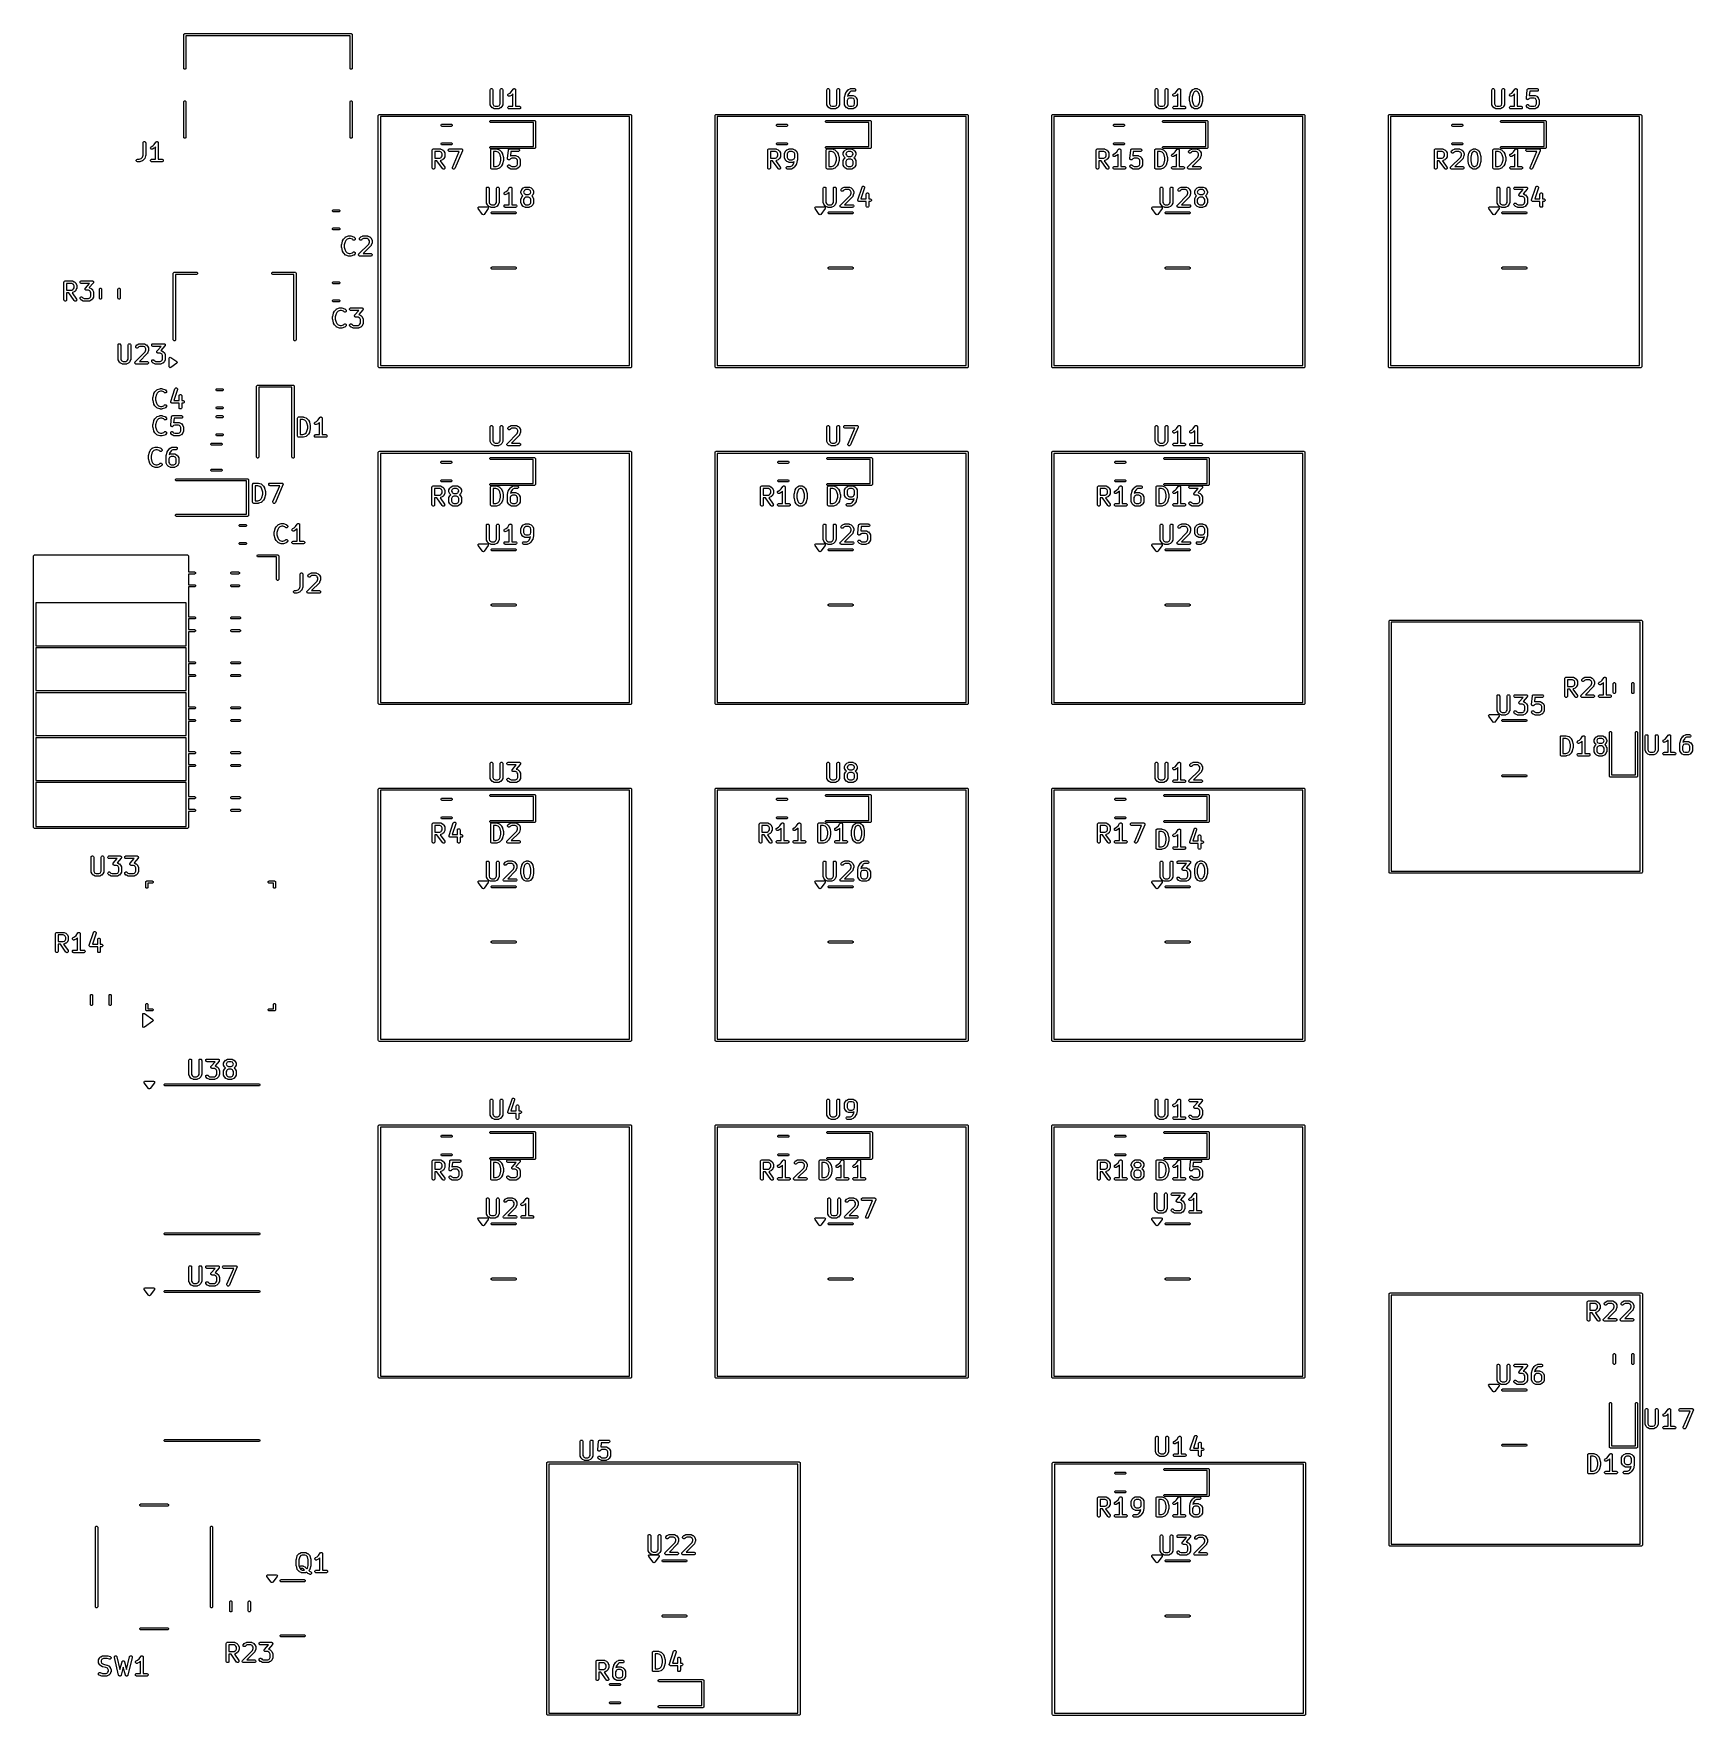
# Model space of a CAD drawing. Extents: x 117.1 to 211, y -138.1 to -43.1.
import ezdxf

# ---------------------------------------------------------------- set-up
doc = ezdxf.new("R2010")
doc.units = 0
doc.layers.add('BLACK', color=7, linetype='CONTINUOUS')

msp = doc.modelspace()

# ---------------------------------------------------------------- linework, layer by layer
at = {"layer": 'BLACK', "linetype": 'CONTINUOUS'}
for p, q in [((125.594, -43.124), (125.598567, -43.101039)), ((125.594, -45.024), (125.594, -43.124)), ((125.598567, -43.101039), (125.631039, -43.068567)), ((125.631039, -43.068567), (125.654, -43.064)), ((125.654, -43.064), (135.054, -43.064)), ((134.994, -43.184), (125.714, -43.184)), ((125.714, -43.184), (125.714, -45.024)), ((134.994, -45.024), (134.994, -43.184)), ((135.054, -43.064), (135.076961, -43.068567)), ((135.076961, -43.068567), (135.109433, -43.101039)), ((135.109433, -43.101039), (135.114, -43.124)), ((135.114, -43.124), (135.114, -45.024)), ((125.598567, -45.046961), (125.594, -45.024)), ((125.631039, -45.079433), (125.598567, -45.046961)), ((125.676961, -45.079433), (125.631039, -45.079433)), ((125.709433, -45.046961), (125.676961, -45.079433)), ((125.714, -45.024), (125.709433, -45.046961)), ((134.998567, -45.046961), (134.994, -45.024)), ((135.031039, -45.079433), (134.998567, -45.046961)), ((135.076961, -45.079433), (135.031039, -45.079433)), ((135.109433, -45.046961), (135.076961, -45.079433)), ((135.114, -45.024), (135.109433, -45.046961)), ((142.917645, -46.246819), (142.919086, -46.232187)), ((142.917645, -47.056342), (142.917645, -46.246819)), ((142.919086, -46.232187), (142.930285, -46.205151)), ((142.930285, -46.205151), (142.950977, -46.184459)), ((142.950977, -46.184459), (142.978013, -46.17326)), ((142.978013, -46.17326), (143.007277, -46.17326)), ((143.007277, -46.17326), (143.034313, -46.184459)), ((143.034313, -46.184459), (143.055005, -46.205151)), ((143.055005, -46.205151), (143.066204, -46.232187)), ((143.066204, -46.232187), (143.067645, -46.246819)), ((143.067645, -46.246819), (143.067645, -47.038637)), ((143.489073, -46.246819), (143.490514, -46.232187)), ((143.489073, -47.038637), (143.489073, -46.246819)), ((143.490514, -46.232187), (143.501713, -46.205151)), ((143.501713, -46.205151), (143.522405, -46.184459)), ((143.522405, -46.184459), (143.549441, -46.17326)), ((143.549441, -46.17326), (143.578705, -46.17326)), ((143.578705, -46.17326), (143.605741, -46.184459)), ((143.605741, -46.184459), (143.626433, -46.205151)), ((143.626433, -46.205151), (143.637632, -46.232187)), ((143.637632, -46.232187), (143.639073, -46.246819)), ((143.639073, -46.246819), (143.639073, -47.056342)), ((143.918234, -46.523152), (143.927488, -46.495391)), ((143.920308, -46.552342), (143.918234, -46.523152)), ((143.933395, -46.578517), (143.920308, -46.552342)), ((143.927488, -46.495391), (143.946661, -46.473283)), ((143.955503, -46.59769), (143.933395, -46.578517)), ((143.946661, -46.473283), (143.959104, -46.465451)), ((143.959104, -46.465451), (144.043456, -46.423275)), ((144.121424, -46.551996), (144.026186, -46.599615)), ((144.043456, -46.423275), (144.124835, -46.341896)), ((144.127723, -46.548031), (144.121424, -46.551996)), ((144.124835, -46.341896), (144.215955, -46.205216)), ((144.129551, -46.547274), (144.127723, -46.548031)), ((144.131607, -46.545585), (144.129551, -46.547274)), ((144.133867, -46.544164), (144.131607, -46.545585)), ((144.135166, -46.542665), (144.133867, -46.544164)), ((144.140916, -46.537947), (144.135166, -46.542665)), ((144.203359, -46.475504), (144.140916, -46.537947)), ((144.203359, -47.171819), (144.203359, -46.475504)), ((144.215955, -46.205216), (144.215989, -46.205173)), ((144.215989, -46.205173), (144.215999, -46.205151)), ((144.215999, -46.205151), (144.21605, -46.205099)), ((144.21605, -46.205099), (144.225271, -46.193841)), ((144.225271, -46.193841), (144.23144, -46.189709)), ((144.23144, -46.189709), (144.236691, -46.184459)), ((144.236691, -46.184459), (144.24348, -46.181646)), ((144.24348, -46.181646), (144.249586, -46.177558)), ((144.249586, -46.177558), (144.256866, -46.176101)), ((144.256866, -46.176101), (144.263727, -46.17326)), ((144.263727, -46.17326), (144.271075, -46.17326)), ((144.271075, -46.17326), (144.27828, -46.171819)), ((144.27828, -46.171819), (144.285564, -46.17326)), ((144.285564, -46.17326), (144.292991, -46.17326)), ((144.292991, -46.17326), (144.299779, -46.176072)), ((144.299779, -46.176072), (144.306988, -46.177498)), ((144.306988, -46.177498), (144.313167, -46.181617)), ((144.313167, -46.181617), (144.320027, -46.184459)), ((144.320027, -46.184459), (144.32522, -46.189652)), ((144.32522, -46.189652), (144.331337, -46.19373)), ((144.331337, -46.19373), (144.33547, -46.199902)), ((144.33547, -46.199902), (144.340719, -46.205151)), ((144.340719, -46.205151), (144.34353, -46.211938)), ((144.34353, -46.211938), (144.34762, -46.218045)), ((144.34762, -46.218045), (144.349076, -46.225326)), ((144.349076, -46.225326), (144.351918, -46.232187)), ((144.351918, -46.232187), (144.353343, -46.246663)), ((144.353343, -46.246663), (144.353359, -46.24674)), ((144.353359, -46.24674), (144.353353, -46.246766)), ((144.353353, -46.246766), (144.353359, -46.246819)), ((144.353359, -46.246819), (144.353359, -47.171819)), ((161.957645, -46.246819), (161.959086, -46.232187)), ((161.957645, -47.056342), (161.957645, -46.246819)), ((161.959086, -46.232187), (161.970285, -46.205151)), ((161.970285, -46.205151), (161.990977, -46.184459)), ((161.990977, -46.184459), (162.018013, -46.17326)), ((162.018013, -46.17326), (162.047277, -46.17326)), ((162.047277, -46.17326), (162.074313, -46.184459)), ((162.074313, -46.184459), (162.095005, -46.205151)), ((162.095005, -46.205151), (162.106204, -46.232187)), ((162.106204, -46.232187), (162.107645, -46.246819)), ((162.107645, -46.246819), (162.107645, -47.038637)), ((162.529073, -46.246819), (162.530514, -46.232187)), ((162.529073, -47.038637), (162.529073, -46.246819)), ((162.530514, -46.232187), (162.541713, -46.205151)), ((162.541713, -46.205151), (162.562405, -46.184459)), ((162.562405, -46.184459), (162.589441, -46.17326)), ((162.589441, -46.17326), (162.618705, -46.17326)), ((162.618705, -46.17326), (162.645741, -46.184459)), ((162.645741, -46.184459), (162.666433, -46.205151)), ((162.666433, -46.205151), (162.677632, -46.232187)), ((162.677632, -46.232187), (162.679073, -46.246819)), ((162.679073, -46.246819), (162.679073, -47.056342)), ((162.959884, -46.6572), (163.007503, -46.466724)), ((163.007503, -46.466724), (163.010583, -46.458101)), ((163.010583, -46.458101), (163.010943, -46.456285)), ((163.010943, -46.456285), (163.011821, -46.454637)), ((163.011821, -46.454637), (163.01245, -46.452878)), ((163.01245, -46.452878), (163.013553, -46.451389)), ((163.013553, -46.451389), (163.01786, -46.443311)), ((163.01786, -46.443311), (163.113098, -46.300454)), ((163.113098, -46.300454), (163.113132, -46.300411)), ((163.113132, -46.300411), (163.113142, -46.300389)), ((163.113142, -46.300389), (163.11763, -46.29492)), ((163.11763, -46.29492), (163.122414, -46.289079)), ((163.122414, -46.289079), (163.122435, -46.289064)), ((163.122435, -46.289064), (163.122469, -46.289024)), ((163.122469, -46.289024), (163.170088, -46.241405)), ((163.149874, -46.515707), (163.13135, -46.589804)), ((163.13135, -46.589804), (163.18958, -46.560689)), ((163.233786, -46.389838), (163.149874, -46.515707)), ((163.170088, -46.241405), (163.175837, -46.236686)), ((163.175837, -46.236686), (163.177137, -46.235188)), ((163.177137, -46.235188), (163.179396, -46.233766)), ((163.179396, -46.233766), (163.181453, -46.232078)), ((163.181453, -46.232078), (163.18328, -46.23132)), ((163.18328, -46.23132), (163.18958, -46.227356)), ((163.18958, -46.227356), (163.284818, -46.179737)), ((163.18958, -46.560689), (163.203311, -46.555434)), ((163.203311, -46.555434), (163.206, -46.555242)), ((163.206, -46.555242), (163.208489, -46.554212)), ((163.208489, -46.554212), (163.223121, -46.552771)), ((163.223121, -46.552771), (163.413597, -46.552771)), ((163.267548, -46.356077), (163.233786, -46.389838)), ((163.336064, -46.321819), (163.267548, -46.356077)), ((163.284818, -46.179737), (163.298549, -46.174482)), ((163.298549, -46.174482), (163.301238, -46.17429)), ((163.301238, -46.17429), (163.303727, -46.17326)), ((163.303727, -46.17326), (163.318359, -46.171819)), ((163.318359, -46.171819), (163.508835, -46.171819)), ((163.508835, -46.321819), (163.336064, -46.321819)), ((163.413597, -46.552771), (163.428229, -46.554212)), ((163.428229, -46.554212), (163.430718, -46.555243)), ((163.430718, -46.555243), (163.433406, -46.555434)), ((163.433406, -46.555434), (163.447138, -46.560689)), ((163.447138, -46.560689), (163.542376, -46.608308)), ((163.508835, -46.171819), (163.523467, -46.17326)), ((163.523467, -46.320378), (163.508835, -46.321819)), ((163.523467, -46.17326), (163.550503, -46.184459)), ((163.550503, -46.309179), (163.523467, -46.320378)), ((163.550503, -46.184459), (163.571195, -46.205151)), ((163.571195, -46.288487), (163.550503, -46.309179)), ((163.571195, -46.205151), (163.582394, -46.232187)), ((163.582394, -46.261451), (163.571195, -46.288487)), ((163.582394, -46.232187), (163.582394, -46.261451)), ((180.521455, -46.246819), (180.522896, -46.232187)), ((180.521455, -47.056342), (180.521455, -46.246819)), ((180.522896, -46.232187), (180.534095, -46.205151)), ((180.534095, -46.205151), (180.554787, -46.184459)), ((180.554787, -46.184459), (180.581823, -46.17326)), ((180.581823, -46.17326), (180.611087, -46.17326)), ((180.611087, -46.17326), (180.638123, -46.184459)), ((180.638123, -46.184459), (180.658815, -46.205151)), ((180.658815, -46.205151), (180.670014, -46.232187)), ((180.670014, -46.232187), (180.671455, -46.246819)), ((180.671455, -46.246819), (180.671455, -47.038637)), ((181.092883, -46.246819), (181.094324, -46.232187)), ((181.092883, -47.038637), (181.092883, -46.246819)), ((181.094324, -46.232187), (181.105523, -46.205151)), ((181.105523, -46.205151), (181.126215, -46.184459)), ((181.126215, -46.184459), (181.153251, -46.17326)), ((181.153251, -46.17326), (181.182515, -46.17326)), ((181.182515, -46.17326), (181.209551, -46.184459)), ((181.209551, -46.184459), (181.230243, -46.205151)), ((181.230243, -46.205151), (181.241442, -46.232187)), ((181.241442, -46.232187), (181.242883, -46.246819)), ((181.242883, -46.246819), (181.242883, -47.056342)), ((181.522044, -46.523152), (181.531298, -46.495391)), ((181.524118, -46.552342), (181.522044, -46.523152)), ((181.537205, -46.578517), (181.524118, -46.552342)), ((181.531298, -46.495391), (181.550471, -46.473283)), ((181.559313, -46.59769), (181.537205, -46.578517)), ((181.550471, -46.473283), (181.562914, -46.465451)), ((181.562914, -46.465451), (181.647266, -46.423275)), ((181.725234, -46.551996), (181.629996, -46.599615)), ((181.647266, -46.423275), (181.728645, -46.341896)), ((181.731533, -46.548031), (181.725234, -46.551996)), ((181.728645, -46.341896), (181.819765, -46.205216)), ((181.733361, -46.547274), (181.731533, -46.548031)), ((181.735417, -46.545585), (181.733361, -46.547274)), ((181.737677, -46.544164), (181.735417, -46.545585)), ((181.738976, -46.542665), (181.737677, -46.544164)), ((181.744726, -46.537947), (181.738976, -46.542665)), ((181.807169, -46.475504), (181.744726, -46.537947)), ((181.807169, -47.171819), (181.807169, -46.475504)), ((181.819765, -46.205216), (181.819799, -46.205173)), ((181.819799, -46.205173), (181.819809, -46.205151)), ((181.819809, -46.205151), (181.81986, -46.205099)), ((181.81986, -46.205099), (181.829081, -46.193841)), ((181.829081, -46.193841), (181.83525, -46.189709)), ((181.83525, -46.189709), (181.840501, -46.184459)), ((181.840501, -46.184459), (181.84729, -46.181646)), ((181.84729, -46.181646), (181.853396, -46.177558)), ((181.853396, -46.177558), (181.860676, -46.176101)), ((181.860676, -46.176101), (181.867537, -46.17326)), ((181.867537, -46.17326), (181.874885, -46.17326)), ((181.874885, -46.17326), (181.88209, -46.171819)), ((181.88209, -46.171819), (181.889374, -46.17326)), ((181.889374, -46.17326), (181.896801, -46.17326)), ((181.896801, -46.17326), (181.903589, -46.176072)), ((181.903589, -46.176072), (181.910798, -46.177498)), ((181.910798, -46.177498), (181.916977, -46.181617)), ((181.916977, -46.181617), (181.923837, -46.184459)), ((181.923837, -46.184459), (181.92903, -46.189652)), ((181.92903, -46.189652), (181.935147, -46.19373)), ((181.935147, -46.19373), (181.93928, -46.199902)), ((181.93928, -46.199902), (181.944529, -46.205151)), ((181.944529, -46.205151), (181.94734, -46.211938)), ((181.94734, -46.211938), (181.95143, -46.218045)), ((181.95143, -46.218045), (181.952886, -46.225326)), ((181.952886, -46.225326), (181.955728, -46.232187)), ((181.955728, -46.232187), (181.957153, -46.246663)), ((181.957153, -46.246663), (181.957169, -46.24674)), ((181.957169, -46.24674), (181.957163, -46.246766)), ((181.957163, -46.246766), (181.957169, -46.246819)), ((181.957169, -46.246819), (181.957169, -47.171819)), ((182.476075, -46.609581), (182.523694, -46.419105)), ((182.523694, -46.419105), (182.524079, -46.418025)), ((182.524079, -46.418025), (182.524118, -46.417486)), ((182.524118, -46.417486), (182.526445, -46.411404)), ((182.526445, -46.411404), (182.528641, -46.405259)), ((182.528641, -46.405259), (182.528963, -46.404823)), ((182.528963, -46.404823), (182.529373, -46.403754)), ((182.529373, -46.403754), (182.576992, -46.308516)), ((182.576992, -46.308516), (182.580956, -46.302216)), ((182.580956, -46.302216), (182.581714, -46.300389)), ((182.581714, -46.300389), (182.583402, -46.298332)), ((182.583402, -46.298332), (182.584824, -46.296073)), ((182.584824, -46.296073), (182.586322, -46.294773)), ((182.586322, -46.294773), (182.591041, -46.289024)), ((182.591041, -46.289024), (182.63866, -46.241405)), ((182.667219, -46.463471), (182.623836, -46.637005)), ((182.63866, -46.241405), (182.644409, -46.236686)), ((182.644409, -46.236686), (182.645709, -46.235188)), ((182.645709, -46.235188), (182.647968, -46.233766)), ((182.647968, -46.233766), (182.650025, -46.232078)), ((182.650025, -46.232078), (182.651852, -46.23132)), ((182.651852, -46.23132), (182.658152, -46.227356)), ((182.658152, -46.227356), (182.75339, -46.179737)), ((182.705713, -46.386484), (182.667219, -46.463471)), ((182.73612, -46.356077), (182.705713, -46.386484)), ((182.804636, -46.321819), (182.73612, -46.356077)), ((182.75339, -46.179737), (182.767121, -46.174482)), ((182.767121, -46.174482), (182.76981, -46.17429)), ((182.76981, -46.17429), (182.772299, -46.17326)), ((182.772299, -46.17326), (182.786931, -46.171819)), ((182.786931, -46.171819), (182.882169, -46.171819)), ((182.864464, -46.321819), (182.804636, -46.321819)), ((182.93298, -46.356077), (182.864464, -46.321819)), ((182.882169, -46.171819), (182.896801, -46.17326)), ((182.896801, -46.17326), (182.89929, -46.174291)), ((182.89929, -46.174291), (182.901978, -46.174482)), ((182.901978, -46.174482), (182.91571, -46.179737)), ((182.91571, -46.179737), (183.010948, -46.227356)), ((182.963387, -46.386484), (182.93298, -46.356077)), ((183.00188, -46.463471), (182.963387, -46.386484)), ((183.045264, -46.637005), (183.00188, -46.463471)), ((183.010948, -46.227356), (183.017247, -46.23132)), ((183.017247, -46.23132), (183.019075, -46.232078)), ((183.019075, -46.232078), (183.021131, -46.233766)), ((183.021131, -46.233766), (183.023391, -46.235188)), ((183.023391, -46.235188), (183.02469, -46.236686)), ((183.02469, -46.236686), (183.03044, -46.241405)), ((183.03044, -46.241405), (183.078059, -46.289024)), ((183.078059, -46.289024), (183.082777, -46.294773)), ((183.082777, -46.294773), (183.084276, -46.296073)), ((183.084276, -46.296073), (183.085697, -46.298332)), ((183.085697, -46.298332), (183.087386, -46.300389)), ((183.087386, -46.300389), (183.088143, -46.302216)), ((183.088143, -46.302216), (183.092108, -46.308516)), ((183.092108, -46.308516), (183.139727, -46.403754)), ((183.139727, -46.403754), (183.140136, -46.404823)), ((183.140136, -46.404823), (183.140459, -46.405259)), ((183.140459, -46.405259), (183.142651, -46.411395)), ((183.142651, -46.411395), (183.144982, -46.417485)), ((183.144982, -46.417485), (183.14502, -46.418025)), ((183.14502, -46.418025), (183.145406, -46.419105)), ((183.145406, -46.419105), (183.193025, -46.609581)), ((199.561455, -46.246819), (199.562896, -46.232187)), ((199.561455, -47.056342), (199.561455, -46.246819)), ((199.562896, -46.232187), (199.574095, -46.205151)), ((199.574095, -46.205151), (199.594787, -46.184459)), ((199.594787, -46.184459), (199.621823, -46.17326)), ((199.621823, -46.17326), (199.651087, -46.17326)), ((199.651087, -46.17326), (199.678123, -46.184459)), ((199.678123, -46.184459), (199.698815, -46.205151)), ((199.698815, -46.205151), (199.710014, -46.232187)), ((199.710014, -46.232187), (199.711455, -46.246819)), ((199.711455, -46.246819), (199.711455, -47.038637)), ((200.132883, -46.246819), (200.134324, -46.232187)), ((200.132883, -47.038637), (200.132883, -46.246819)), ((200.134324, -46.232187), (200.145523, -46.205151)), ((200.145523, -46.205151), (200.166215, -46.184459)), ((200.166215, -46.184459), (200.193251, -46.17326)), ((200.193251, -46.17326), (200.222515, -46.17326)), ((200.222515, -46.17326), (200.249551, -46.184459)), ((200.249551, -46.184459), (200.270243, -46.205151)), ((200.270243, -46.205151), (200.281442, -46.232187)), ((200.281442, -46.232187), (200.282883, -46.246819)), ((200.282883, -46.246819), (200.282883, -47.056342)), ((200.562044, -46.523152), (200.571298, -46.495391)), ((200.564118, -46.552342), (200.562044, -46.523152)), ((200.577205, -46.578517), (200.564118, -46.552342)), ((200.571298, -46.495391), (200.590471, -46.473283)), ((200.599313, -46.59769), (200.577205, -46.578517)), ((200.590471, -46.473283), (200.602914, -46.465451)), ((200.602914, -46.465451), (200.687266, -46.423275)), ((200.765234, -46.551996), (200.669996, -46.599615)), ((200.687266, -46.423275), (200.768645, -46.341896)), ((200.771533, -46.548031), (200.765234, -46.551996)), ((200.768645, -46.341896), (200.859765, -46.205216)), ((200.773361, -46.547274), (200.771533, -46.548031)), ((200.775417, -46.545585), (200.773361, -46.547274)), ((200.777677, -46.544164), (200.775417, -46.545585)), ((200.778976, -46.542665), (200.777677, -46.544164)), ((200.784726, -46.537947), (200.778976, -46.542665)), ((200.847169, -46.475504), (200.784726, -46.537947)), ((200.847169, -47.171819), (200.847169, -46.475504)), ((200.859765, -46.205216), (200.859799, -46.205173)), ((200.859799, -46.205173), (200.859809, -46.205151)), ((200.859809, -46.205151), (200.85986, -46.205099)), ((200.85986, -46.205099), (200.869081, -46.193841)), ((200.869081, -46.193841), (200.87525, -46.189709)), ((200.87525, -46.189709), (200.880501, -46.184459)), ((200.880501, -46.184459), (200.88729, -46.181646)), ((200.88729, -46.181646), (200.893396, -46.177558)), ((200.893396, -46.177558), (200.900676, -46.176101)), ((200.900676, -46.176101), (200.907537, -46.17326)), ((200.907537, -46.17326), (200.914885, -46.17326)), ((200.914885, -46.17326), (200.92209, -46.171819)), ((200.92209, -46.171819), (200.929374, -46.17326)), ((200.929374, -46.17326), (200.936801, -46.17326)), ((200.936801, -46.17326), (200.943589, -46.176072)), ((200.943589, -46.176072), (200.950798, -46.177498)), ((200.950798, -46.177498), (200.956977, -46.181617)), ((200.956977, -46.181617), (200.963837, -46.184459)), ((200.963837, -46.184459), (200.96903, -46.189652)), ((200.96903, -46.189652), (200.975147, -46.19373)), ((200.975147, -46.19373), (200.97928, -46.199902)), ((200.97928, -46.199902), (200.984529, -46.205151)), ((200.984529, -46.205151), (200.98734, -46.211938)), ((200.98734, -46.211938), (200.99143, -46.218045)), ((200.99143, -46.218045), (200.992886, -46.225326)), ((200.992886, -46.225326), (200.995728, -46.232187)), ((200.995728, -46.232187), (200.997153, -46.246663)), ((200.997153, -46.246663), (200.997169, -46.24674)), ((200.997169, -46.24674), (200.997163, -46.246766)), ((200.997163, -46.246766), (200.997169, -46.246819)), ((200.997169, -46.246819), (200.997169, -47.171819)), ((201.514208, -46.715546), (201.561827, -46.239356)), ((201.561827, -46.239356), (201.562896, -46.234023)), ((201.562896, -46.232187), (201.563609, -46.230464)), ((201.562896, -46.234023), (201.562896, -46.232187)), ((201.563609, -46.230464), (201.564717, -46.22494)), ((201.564717, -46.22494), (201.569899, -46.21528)), ((201.569899, -46.21528), (201.574095, -46.205151)), ((201.574095, -46.205151), (201.576766, -46.202479)), ((201.576766, -46.202479), (201.578551, -46.199153)), ((201.578551, -46.199153), (201.587033, -46.192212)), ((201.587033, -46.192212), (201.594787, -46.184459)), ((201.594787, -46.184459), (201.598275, -46.183013)), ((201.598275, -46.183013), (201.601199, -46.180622)), ((201.601199, -46.180622), (201.611696, -46.177454)), ((201.611696, -46.177454), (201.621823, -46.17326)), ((201.621823, -46.17326), (201.627428, -46.172707)), ((201.627428, -46.172707), (201.629215, -46.172169)), ((201.629215, -46.172169), (201.631043, -46.172351)), ((201.631043, -46.172351), (201.636455, -46.171819)), ((201.636455, -46.171819), (202.112645, -46.171819)), ((201.704329, -46.321819), (201.67951, -46.570009)), ((201.67951, -46.570009), (201.698152, -46.560689)), ((201.698152, -46.560689), (201.711883, -46.555434)), ((202.112645, -46.321819), (201.704329, -46.321819)), ((201.711883, -46.555434), (201.714572, -46.555242)), ((201.714572, -46.555242), (201.717061, -46.554212)), ((201.717061, -46.554212), (201.731693, -46.552771)), ((201.731693, -46.552771), (201.969788, -46.552771)), ((201.969788, -46.552771), (201.98442, -46.554212)), ((201.98442, -46.554212), (201.986909, -46.555243)), ((201.986909, -46.555243), (201.989597, -46.555434)), ((201.989597, -46.555434), (202.003329, -46.560689)), ((202.003329, -46.560689), (202.098567, -46.608308)), ((202.112645, -46.171819), (202.127277, -46.17326)), ((202.127277, -46.320378), (202.112645, -46.321819)), ((202.127277, -46.17326), (202.154313, -46.184459)), ((202.154313, -46.309179), (202.127277, -46.320378)), ((202.154313, -46.184459), (202.175005, -46.205151)), ((202.175005, -46.288487), (202.154313, -46.309179)), ((202.175005, -46.205151), (202.186204, -46.232187)), ((202.186204, -46.261451), (202.175005, -46.288487)), ((202.186204, -46.232187), (202.186204, -46.261451)), ((125.594, -46.924), (125.598567, -46.901039)), ((125.594, -48.924), (125.594, -46.924)), ((125.598567, -46.901039), (125.631039, -46.868567)), ((125.631039, -46.868567), (125.676961, -46.868567)), ((125.676961, -46.868567), (125.709433, -46.901039)), ((125.709433, -46.901039), (125.714, -46.924)), ((125.714, -46.924), (125.714, -48.924)), ((134.994, -46.924), (134.998567, -46.901039)), ((134.994, -48.924), (134.994, -46.924)), ((134.998567, -46.901039), (135.031039, -46.868567)), ((135.031039, -46.868567), (135.076961, -46.868567)), ((135.076961, -46.868567), (135.109433, -46.901039)), ((135.109433, -46.901039), (135.114, -46.924)), ((135.114, -46.924), (135.114, -48.924)), ((142.919086, -47.070974), (142.917645, -47.056342)), ((142.920117, -47.073463), (142.919086, -47.070974)), ((142.920308, -47.076151), (142.920117, -47.073463)), ((142.925563, -47.089883), (142.920308, -47.076151)), ((142.973182, -47.185121), (142.925563, -47.089883)), ((142.977145, -47.191417), (142.973182, -47.185121)), ((142.977903, -47.193247), (142.977145, -47.191417)), ((142.979592, -47.195305), (142.977903, -47.193247)), ((142.981014, -47.197564), (142.979592, -47.195305)), ((142.982512, -47.198863), (142.981014, -47.197564)), ((142.98723, -47.204612), (142.982512, -47.198863)), ((143.034849, -47.252232), (142.98723, -47.204612)), ((143.040598, -47.25695), (143.034849, -47.252232)), ((143.041899, -47.25845), (143.040598, -47.25695)), ((143.044158, -47.259872), (143.041899, -47.25845)), ((143.046215, -47.26156), (143.044158, -47.259872)), ((143.048042, -47.262317), (143.046215, -47.26156)), ((143.054342, -47.266282), (143.048042, -47.262317)), ((143.14958, -47.313901), (143.054342, -47.266282)), ((143.067645, -47.038637), (143.101903, -47.107153)), ((143.101903, -47.107153), (143.13231, -47.137561)), ((143.13231, -47.137561), (143.200826, -47.171819)), ((143.163311, -47.319156), (143.14958, -47.313901)), ((143.166, -47.319347), (143.163311, -47.319156)), ((143.168489, -47.320378), (143.166, -47.319347)), ((143.183121, -47.321819), (143.168489, -47.320378)), ((143.373597, -47.321819), (143.183121, -47.321819)), ((143.200826, -47.171819), (143.355892, -47.171819)), ((143.355892, -47.171819), (143.424407, -47.137561)), ((143.388229, -47.320378), (143.373597, -47.321819)), ((143.390718, -47.319346), (143.388229, -47.320378)), ((143.393406, -47.319156), (143.390718, -47.319346)), ((143.407138, -47.313901), (143.393406, -47.319156)), ((143.502376, -47.266282), (143.407138, -47.313901)), ((143.424407, -47.137561), (143.454814, -47.107153)), ((143.454814, -47.107153), (143.489073, -47.038637)), ((143.508675, -47.262317), (143.502376, -47.266282)), ((143.510503, -47.26156), (143.508675, -47.262317)), ((143.512559, -47.259872), (143.510503, -47.26156)), ((143.514819, -47.25845), (143.512559, -47.259872)), ((143.516119, -47.25695), (143.514819, -47.25845)), ((143.521869, -47.252232), (143.516119, -47.25695)), ((143.569487, -47.204613), (143.521869, -47.252232)), ((143.574205, -47.198863), (143.569487, -47.204613)), ((143.575704, -47.197564), (143.574205, -47.198863)), ((143.577125, -47.195305), (143.575704, -47.197564)), ((143.578815, -47.193247), (143.577125, -47.195305)), ((143.579572, -47.191417), (143.578815, -47.193247)), ((143.583536, -47.185121), (143.579572, -47.191417)), ((143.631155, -47.089883), (143.583536, -47.185121)), ((143.63641, -47.076152), (143.631155, -47.089883)), ((143.636601, -47.073462), (143.63641, -47.076152)), ((143.637632, -47.070974), (143.636601, -47.073462)), ((143.639073, -47.056342), (143.637632, -47.070974)), ((143.919086, -47.232187), (143.930285, -47.205151)), ((143.919086, -47.261451), (143.919086, -47.232187)), ((143.930285, -47.288487), (143.919086, -47.261451)), ((143.930285, -47.205151), (143.950977, -47.184459)), ((143.950977, -47.309179), (143.930285, -47.288487)), ((143.950977, -47.184459), (143.978013, -47.17326)), ((143.978013, -47.320378), (143.950977, -47.309179)), ((143.983264, -46.606944), (143.955503, -46.59769)), ((143.978013, -47.17326), (143.992645, -47.171819)), ((143.992645, -47.321819), (143.978013, -47.320378)), ((144.012454, -46.60487), (143.983264, -46.606944)), ((143.992645, -47.171819), (144.203359, -47.171819)), ((144.564073, -47.321819), (143.992645, -47.321819)), ((144.026186, -46.599615), (144.012454, -46.60487)), ((144.353359, -47.171819), (144.564073, -47.171819)), ((144.564073, -47.171819), (144.578705, -47.17326)), ((144.578705, -47.320378), (144.564073, -47.321819)), ((144.578705, -47.17326), (144.605741, -47.184459)), ((144.605741, -47.309179), (144.578705, -47.320378)), ((144.605741, -47.184459), (144.626433, -47.205151)), ((144.626433, -47.288487), (144.605741, -47.309179)), ((144.626433, -47.205151), (144.637632, -47.232187)), ((144.637632, -47.261451), (144.626433, -47.288487)), ((144.637632, -47.232187), (144.637632, -47.261451)), ((161.959086, -47.070974), (161.957645, -47.056342)), ((161.960117, -47.073463), (161.959086, -47.070974)), ((161.960308, -47.076151), (161.960117, -47.073463)), ((161.965563, -47.089883), (161.960308, -47.076151)), ((162.013182, -47.185121), (161.965563, -47.089883)), ((162.017145, -47.191417), (162.013182, -47.185121)), ((162.017903, -47.193247), (162.017145, -47.191417)), ((162.019592, -47.195305), (162.017903, -47.193247)), ((162.021014, -47.197564), (162.019592, -47.195305)), ((162.022512, -47.198863), (162.021014, -47.197564)), ((162.02723, -47.204612), (162.022512, -47.198863)), ((162.074849, -47.252232), (162.02723, -47.204612)), ((162.080598, -47.25695), (162.074849, -47.252232)), ((162.081899, -47.25845), (162.080598, -47.25695)), ((162.084158, -47.259872), (162.081899, -47.25845)), ((162.086215, -47.26156), (162.084158, -47.259872)), ((162.088042, -47.262317), (162.086215, -47.26156)), ((162.094342, -47.266282), (162.088042, -47.262317)), ((162.18958, -47.313901), (162.094342, -47.266282)), ((162.107645, -47.038637), (162.141903, -47.107153)), ((162.141903, -47.107153), (162.17231, -47.137561)), ((162.17231, -47.137561), (162.240826, -47.171819)), ((162.203311, -47.319156), (162.18958, -47.313901)), ((162.206, -47.319347), (162.203311, -47.319156)), ((162.208489, -47.320378), (162.206, -47.319347)), ((162.223121, -47.321819), (162.208489, -47.320378)), ((162.413597, -47.321819), (162.223121, -47.321819)), ((162.240826, -47.171819), (162.395892, -47.171819)), ((162.395892, -47.171819), (162.464407, -47.137561)), ((162.428229, -47.320378), (162.413597, -47.321819)), ((162.430718, -47.319346), (162.428229, -47.320378)), ((162.433406, -47.319156), (162.430718, -47.319346)), ((162.447138, -47.313901), (162.433406, -47.319156)), ((162.542376, -47.266282), (162.447138, -47.313901)), ((162.464407, -47.137561), (162.494814, -47.107153)), ((162.494814, -47.107153), (162.529073, -47.038637)), ((162.548675, -47.262317), (162.542376, -47.266282)), ((162.550503, -47.26156), (162.548675, -47.262317)), ((162.552559, -47.259872), (162.550503, -47.26156)), ((162.554819, -47.25845), (162.552559, -47.259872)), ((162.556119, -47.25695), (162.554819, -47.25845)), ((162.561869, -47.252232), (162.556119, -47.25695)), ((162.609487, -47.204613), (162.561869, -47.252232)), ((162.614205, -47.198863), (162.609487, -47.204613)), ((162.615704, -47.197564), (162.614205, -47.198863)), ((162.617125, -47.195305), (162.615704, -47.197564)), ((162.618815, -47.193247), (162.617125, -47.195305)), ((162.619572, -47.191417), (162.618815, -47.193247)), ((162.623536, -47.185121), (162.619572, -47.191417)), ((162.671155, -47.089883), (162.623536, -47.185121)), ((162.67641, -47.076152), (162.671155, -47.089883)), ((162.676601, -47.073462), (162.67641, -47.076152)), ((162.677632, -47.070974), (162.676601, -47.073462)), ((162.679073, -47.056342), (162.677632, -47.070974)), ((162.957645, -46.67539), (162.957896, -46.672836)), ((162.957645, -47.056342), (162.957645, -46.67539)), ((162.959086, -47.070974), (162.957645, -47.056342)), ((162.957734, -46.671744), (162.958543, -46.66627)), ((162.957896, -46.672836), (162.957734, -46.671744)), ((162.958543, -46.66627), (162.959086, -46.660758)), ((162.959086, -46.660758), (162.959508, -46.659736)), ((162.960117, -47.073463), (162.959086, -47.070974)), ((162.959508, -46.659736), (162.959884, -46.6572)), ((162.960308, -47.076151), (162.960117, -47.073463)), ((162.965563, -47.089883), (162.960308, -47.076151)), ((163.013182, -47.185121), (162.965563, -47.089883)), ((163.017145, -47.191417), (163.013182, -47.185121)), ((163.017903, -47.193247), (163.017145, -47.191417)), ((163.019592, -47.195305), (163.017903, -47.193247)), ((163.021014, -47.197564), (163.019592, -47.195305)), ((163.022512, -47.198863), (163.021014, -47.197564)), ((163.02723, -47.204612), (163.022512, -47.198863)), ((163.074849, -47.252232), (163.02723, -47.204612)), ((163.080598, -47.25695), (163.074849, -47.252232)), ((163.081899, -47.25845), (163.080598, -47.25695)), ((163.084158, -47.259872), (163.081899, -47.25845)), ((163.086215, -47.26156), (163.084158, -47.259872)), ((163.088042, -47.262317), (163.086215, -47.26156)), ((163.094342, -47.266282), (163.088042, -47.262317)), ((163.18958, -47.313901), (163.094342, -47.266282)), ((163.141903, -46.767436), (163.107645, -46.835952)), ((163.107645, -46.835952), (163.107645, -47.038637)), ((163.107645, -47.038637), (163.141903, -47.107153)), ((163.17231, -46.737029), (163.141903, -46.767436)), ((163.141903, -47.107153), (163.17231, -47.137561)), ((163.240826, -46.702771), (163.17231, -46.737029)), ((163.17231, -47.137561), (163.240826, -47.171819)), ((163.203311, -47.319156), (163.18958, -47.313901)), ((163.206, -47.319347), (163.203311, -47.319156)), ((163.208489, -47.320378), (163.206, -47.319347)), ((163.223121, -47.321819), (163.208489, -47.320378)), ((163.413597, -47.321819), (163.223121, -47.321819)), ((163.395892, -46.702771), (163.240826, -46.702771)), ((163.240826, -47.171819), (163.395892, -47.171819)), ((163.464408, -46.737029), (163.395892, -46.702771)), ((163.395892, -47.171819), (163.464407, -47.137561)), ((163.428229, -47.320378), (163.413597, -47.321819)), ((163.430718, -47.319346), (163.428229, -47.320378)), ((163.433406, -47.319156), (163.430718, -47.319346)), ((163.447138, -47.313901), (163.433406, -47.319156)), ((163.542376, -47.266282), (163.447138, -47.313901)), ((163.464407, -47.137561), (163.494814, -47.107153)), ((163.494815, -46.767436), (163.464408, -46.737029)), ((163.494814, -47.107153), (163.529073, -47.038637)), ((163.529073, -46.835952), (163.494815, -46.767436)), ((163.529073, -47.038637), (163.529073, -46.835952)), ((163.542376, -46.608308), (163.548675, -46.612272)), ((163.548675, -47.262317), (163.542376, -47.266282)), ((163.548675, -46.612272), (163.550503, -46.61303)), ((163.550503, -47.26156), (163.548675, -47.262317)), ((163.550503, -46.61303), (163.552559, -46.614718)), ((163.552559, -47.259872), (163.550503, -47.26156)), ((163.552559, -46.614718), (163.554819, -46.61614)), ((163.554819, -47.25845), (163.552559, -47.259872)), ((163.554819, -46.61614), (163.556118, -46.617638)), ((163.556119, -47.25695), (163.554819, -47.25845)), ((163.556118, -46.617638), (163.561868, -46.622357)), ((163.561869, -47.252232), (163.556119, -47.25695)), ((163.561868, -46.622357), (163.609487, -46.669976)), ((163.609487, -47.204613), (163.561869, -47.252232)), ((163.609487, -46.669976), (163.614205, -46.675725)), ((163.614205, -47.198863), (163.609487, -47.204613)), ((163.614205, -46.675725), (163.615704, -46.677025)), ((163.615704, -47.197564), (163.614205, -47.198863)), ((163.615704, -46.677025), (163.617125, -46.679284)), ((163.617125, -47.195305), (163.615704, -47.197564)), ((163.617125, -46.679284), (163.618814, -46.681341)), ((163.618815, -47.193247), (163.617125, -47.195305)), ((163.618814, -46.681341), (163.619571, -46.683168)), ((163.619572, -47.191417), (163.618815, -47.193247)), ((163.619571, -46.683168), (163.623536, -46.689468)), ((163.623536, -47.185121), (163.619572, -47.191417)), ((163.623536, -46.689468), (163.671155, -46.784706)), ((163.671155, -47.089883), (163.623536, -47.185121)), ((163.671155, -46.784706), (163.67641, -46.798437)), ((163.67641, -47.076152), (163.671155, -47.089883)), ((163.67641, -46.798437), (163.676601, -46.801126)), ((163.676601, -47.073462), (163.67641, -47.076152)), ((163.676601, -46.801126), (163.677632, -46.803615)), ((163.677632, -47.070974), (163.676601, -47.073462)), ((163.677632, -46.803615), (163.679073, -46.818247)), ((163.679073, -47.056342), (163.677632, -47.070974)), ((163.679073, -46.818247), (163.679073, -47.056342)), ((180.522896, -47.070974), (180.521455, -47.056342)), ((180.523927, -47.073463), (180.522896, -47.070974)), ((180.524118, -47.076151), (180.523927, -47.073463)), ((180.529373, -47.089883), (180.524118, -47.076151)), ((180.576992, -47.185121), (180.529373, -47.089883)), ((180.580955, -47.191417), (180.576992, -47.185121)), ((180.581713, -47.193247), (180.580955, -47.191417)), ((180.583402, -47.195305), (180.581713, -47.193247)), ((180.584824, -47.197564), (180.583402, -47.195305)), ((180.586322, -47.198863), (180.584824, -47.197564)), ((180.59104, -47.204612), (180.586322, -47.198863)), ((180.638659, -47.252232), (180.59104, -47.204612)), ((180.644408, -47.25695), (180.638659, -47.252232)), ((180.645709, -47.25845), (180.644408, -47.25695)), ((180.647968, -47.259872), (180.645709, -47.25845)), ((180.650025, -47.26156), (180.647968, -47.259872)), ((180.651852, -47.262317), (180.650025, -47.26156)), ((180.658152, -47.266282), (180.651852, -47.262317)), ((180.75339, -47.313901), (180.658152, -47.266282)), ((180.671455, -47.038637), (180.705713, -47.107153)), ((180.705713, -47.107153), (180.73612, -47.137561)), ((180.73612, -47.137561), (180.804636, -47.171819)), ((180.767121, -47.319156), (180.75339, -47.313901)), ((180.76981, -47.319347), (180.767121, -47.319156)), ((180.772299, -47.320378), (180.76981, -47.319347)), ((180.786931, -47.321819), (180.772299, -47.320378)), ((180.977407, -47.321819), (180.786931, -47.321819)), ((180.804636, -47.171819), (180.959702, -47.171819)), ((180.959702, -47.171819), (181.028217, -47.137561)), ((180.992039, -47.320378), (180.977407, -47.321819)), ((180.994528, -47.319346), (180.992039, -47.320378)), ((180.997216, -47.319156), (180.994528, -47.319346)), ((181.010948, -47.313901), (180.997216, -47.319156)), ((181.106186, -47.266282), (181.010948, -47.313901)), ((181.028217, -47.137561), (181.058624, -47.107153)), ((181.058624, -47.107153), (181.092883, -47.038637)), ((181.112485, -47.262317), (181.106186, -47.266282)), ((181.114313, -47.26156), (181.112485, -47.262317)), ((181.116369, -47.259872), (181.114313, -47.26156)), ((181.118629, -47.25845), (181.116369, -47.259872)), ((181.119929, -47.25695), (181.118629, -47.25845)), ((181.125679, -47.252232), (181.119929, -47.25695)), ((181.173297, -47.204613), (181.125679, -47.252232)), ((181.178015, -47.198863), (181.173297, -47.204613)), ((181.179514, -47.197564), (181.178015, -47.198863)), ((181.180935, -47.195305), (181.179514, -47.197564)), ((181.182625, -47.193247), (181.180935, -47.195305)), ((181.183382, -47.191417), (181.182625, -47.193247)), ((181.187346, -47.185121), (181.183382, -47.191417)), ((181.234965, -47.089883), (181.187346, -47.185121)), ((181.24022, -47.076152), (181.234965, -47.089883)), ((181.240411, -47.073462), (181.24022, -47.076152)), ((181.241442, -47.070974), (181.240411, -47.073462)), ((181.242883, -47.056342), (181.241442, -47.070974)), ((181.522896, -47.232187), (181.534095, -47.205151)), ((181.522896, -47.261451), (181.522896, -47.232187)), ((181.534095, -47.288487), (181.522896, -47.261451)), ((181.534095, -47.205151), (181.554787, -47.184459)), ((181.554787, -47.309179), (181.534095, -47.288487)), ((181.554787, -47.184459), (181.581823, -47.17326)), ((181.581823, -47.320378), (181.554787, -47.309179)), ((181.587074, -46.606944), (181.559313, -46.59769)), ((181.581823, -47.17326), (181.596455, -47.171819)), ((181.596455, -47.321819), (181.581823, -47.320378)), ((181.616264, -46.60487), (181.587074, -46.606944)), ((181.596455, -47.171819), (181.807169, -47.171819)), ((182.167883, -47.321819), (181.596455, -47.321819)), ((181.629996, -46.599615), (181.616264, -46.60487)), ((181.957169, -47.171819), (182.167883, -47.171819)), ((182.167883, -47.171819), (182.182515, -47.17326)), ((182.182515, -47.320378), (182.167883, -47.321819)), ((182.182515, -47.17326), (182.209551, -47.184459)), ((182.209551, -47.309179), (182.182515, -47.320378)), ((182.209551, -47.184459), (182.230243, -47.205151)), ((182.230243, -47.288487), (182.209551, -47.309179)), ((182.230243, -47.205151), (182.241442, -47.232187)), ((182.241442, -47.261451), (182.230243, -47.288487)), ((182.241442, -47.232187), (182.241442, -47.261451)), ((182.473836, -46.627771), (182.474087, -46.625217)), ((182.473836, -46.865866), (182.473836, -46.627771)), ((182.474087, -46.868419), (182.473836, -46.865866)), ((182.473925, -46.624125), (182.474734, -46.618651)), ((182.474087, -46.625217), (182.473925, -46.624125)), ((182.473925, -46.869512), (182.474087, -46.868419)), ((182.474734, -46.874985), (182.473925, -46.869512)), ((182.474734, -46.618651), (182.475277, -46.613139)), ((182.475277, -46.880498), (182.474734, -46.874985)), ((182.475277, -46.613139), (182.475699, -46.612117)), ((182.475699, -46.881519), (182.475277, -46.880498)), ((182.475699, -46.612117), (182.476075, -46.609581)), ((182.476075, -46.884056), (182.475699, -46.881519)), ((182.523694, -47.074532), (182.476075, -46.884056)), ((182.524079, -47.075611), (182.523694, -47.074532)), ((182.524118, -47.076151), (182.524079, -47.075611)), ((182.526445, -47.082232), (182.524118, -47.076151)), ((182.528641, -47.088378), (182.526445, -47.082232)), ((182.528963, -47.088813), (182.528641, -47.088378)), ((182.529373, -47.089883), (182.528963, -47.088813)), ((182.576992, -47.185121), (182.529373, -47.089883)), ((182.580955, -47.191417), (182.576992, -47.185121)), ((182.581713, -47.193247), (182.580955, -47.191417)), ((182.583402, -47.195305), (182.581713, -47.193247)), ((182.584824, -47.197564), (182.583402, -47.195305)), ((182.586322, -47.198863), (182.584824, -47.197564)), ((182.59104, -47.204612), (182.586322, -47.198863)), ((182.638659, -47.252232), (182.59104, -47.204612)), ((182.623836, -46.637005), (182.623836, -46.856632)), ((182.623836, -46.856632), (182.667219, -47.030166)), ((182.644408, -47.25695), (182.638659, -47.252232)), ((182.645709, -47.25845), (182.644408, -47.25695)), ((182.647968, -47.259872), (182.645709, -47.25845)), ((182.650025, -47.26156), (182.647968, -47.259872)), ((182.651852, -47.262317), (182.650025, -47.26156)), ((182.658152, -47.266282), (182.651852, -47.262317)), ((182.75339, -47.313901), (182.658152, -47.266282)), ((182.667219, -47.030166), (182.705713, -47.107153)), ((182.705713, -47.107153), (182.73612, -47.137561)), ((182.73612, -47.137561), (182.804636, -47.171819)), ((182.767121, -47.319156), (182.75339, -47.313901)), ((182.76981, -47.319347), (182.767121, -47.319156)), ((182.772299, -47.320378), (182.76981, -47.319347)), ((182.786931, -47.321819), (182.772299, -47.320378)), ((182.882169, -47.321819), (182.786931, -47.321819)), ((182.804636, -47.171819), (182.864464, -47.171819)), ((182.864464, -47.171819), (182.932979, -47.137561)), ((182.896801, -47.320378), (182.882169, -47.321819)), ((182.89929, -47.319346), (182.896801, -47.320378)), ((182.901978, -47.319156), (182.89929, -47.319346)), ((182.91571, -47.313901), (182.901978, -47.319156)), ((183.010948, -47.266282), (182.91571, -47.313901)), ((182.932979, -47.137561), (182.963386, -47.107153)), ((182.963386, -47.107153), (183.00188, -47.030166)), ((183.00188, -47.030166), (183.045264, -46.856632)), ((183.017247, -47.262317), (183.010948, -47.266282)), ((183.019075, -47.26156), (183.017247, -47.262317)), ((183.021131, -47.259872), (183.019075, -47.26156)), ((183.023391, -47.25845), (183.021131, -47.259872)), ((183.024691, -47.25695), (183.023391, -47.25845)), ((183.030441, -47.252232), (183.024691, -47.25695)), ((183.078059, -47.204613), (183.030441, -47.252232)), ((183.045264, -46.856632), (183.045264, -46.637005)), ((183.082777, -47.198863), (183.078059, -47.204613)), ((183.084276, -47.197564), (183.082777, -47.198863)), ((183.085697, -47.195305), (183.084276, -47.197564)), ((183.087387, -47.193247), (183.085697, -47.195305)), ((183.088144, -47.191417), (183.087387, -47.193247)), ((183.092108, -47.185121), (183.088144, -47.191417)), ((183.139727, -47.089883), (183.092108, -47.185121)), ((183.140136, -47.088813), (183.139727, -47.089883)), ((183.140459, -47.088378), (183.140136, -47.088813)), ((183.142651, -47.082241), (183.140459, -47.088378)), ((183.144982, -47.076152), (183.142651, -47.082241)), ((183.14502, -47.075611), (183.144982, -47.076152)), ((183.145406, -47.074532), (183.14502, -47.075611)), ((183.193025, -46.884056), (183.145406, -47.074532)), ((183.193025, -46.609581), (183.1934, -46.612117)), ((183.1934, -46.881519), (183.193025, -46.884056)), ((183.1934, -46.612117), (183.193823, -46.613139)), ((183.193823, -46.880498), (183.1934, -46.881519)), ((183.193823, -46.613139), (183.194365, -46.618651)), ((183.194365, -46.874985), (183.193823, -46.880498)), ((183.194365, -46.618651), (183.195175, -46.624125)), ((183.195175, -46.869512), (183.194365, -46.874985)), ((183.195175, -46.624125), (183.195012, -46.625217)), ((183.195012, -46.625217), (183.195264, -46.627771)), ((183.195264, -46.865866), (183.195012, -46.868419)), ((183.195012, -46.868419), (183.195175, -46.869512)), ((183.195264, -46.627771), (183.195264, -46.865866)), ((199.562896, -47.070974), (199.561455, -47.056342)), ((199.563927, -47.073463), (199.562896, -47.070974)), ((199.564118, -47.076151), (199.563927, -47.073463)), ((199.569373, -47.089883), (199.564118, -47.076151)), ((199.616992, -47.185121), (199.569373, -47.089883)), ((199.620955, -47.191417), (199.616992, -47.185121)), ((199.621713, -47.193247), (199.620955, -47.191417)), ((199.623402, -47.195305), (199.621713, -47.193247)), ((199.624824, -47.197564), (199.623402, -47.195305)), ((199.626322, -47.198863), (199.624824, -47.197564)), ((199.63104, -47.204612), (199.626322, -47.198863)), ((199.678659, -47.252232), (199.63104, -47.204612)), ((199.684408, -47.25695), (199.678659, -47.252232)), ((199.685709, -47.25845), (199.684408, -47.25695)), ((199.687968, -47.259872), (199.685709, -47.25845)), ((199.690025, -47.26156), (199.687968, -47.259872)), ((199.691852, -47.262317), (199.690025, -47.26156)), ((199.698152, -47.266282), (199.691852, -47.262317)), ((199.79339, -47.313901), (199.698152, -47.266282)), ((199.711455, -47.038637), (199.745713, -47.107153)), ((199.745713, -47.107153), (199.77612, -47.137561)), ((199.77612, -47.137561), (199.844636, -47.171819)), ((199.807121, -47.319156), (199.79339, -47.313901)), ((199.80981, -47.319347), (199.807121, -47.319156)), ((199.812299, -47.320378), (199.80981, -47.319347)), ((199.826931, -47.321819), (199.812299, -47.320378)), ((200.017407, -47.321819), (199.826931, -47.321819)), ((199.844636, -47.171819), (199.999702, -47.171819)), ((199.999702, -47.171819), (200.068217, -47.137561)), ((200.032039, -47.320378), (200.017407, -47.321819)), ((200.034528, -47.319346), (200.032039, -47.320378)), ((200.037216, -47.319156), (200.034528, -47.319346)), ((200.050948, -47.313901), (200.037216, -47.319156)), ((200.146186, -47.266282), (200.050948, -47.313901)), ((200.068217, -47.137561), (200.098624, -47.107153)), ((200.098624, -47.107153), (200.132883, -47.038637)), ((200.152485, -47.262317), (200.146186, -47.266282)), ((200.154313, -47.26156), (200.152485, -47.262317)), ((200.156369, -47.259872), (200.154313, -47.26156)), ((200.158629, -47.25845), (200.156369, -47.259872)), ((200.159929, -47.25695), (200.158629, -47.25845)), ((200.165679, -47.252232), (200.159929, -47.25695)), ((200.213297, -47.204613), (200.165679, -47.252232)), ((200.218015, -47.198863), (200.213297, -47.204613)), ((200.219514, -47.197564), (200.218015, -47.198863)), ((200.220935, -47.195305), (200.219514, -47.197564)), ((200.222625, -47.193247), (200.220935, -47.195305)), ((200.223382, -47.191417), (200.222625, -47.193247)), ((200.227346, -47.185121), (200.223382, -47.191417)), ((200.274965, -47.089883), (200.227346, -47.185121)), ((200.28022, -47.076152), (200.274965, -47.089883)), ((200.280411, -47.073462), (200.28022, -47.076152)), ((200.281442, -47.070974), (200.280411, -47.073462)), ((200.282883, -47.056342), (200.281442, -47.070974)), ((200.562896, -47.232187), (200.574095, -47.205151)), ((200.562896, -47.261451), (200.562896, -47.232187)), ((200.574095, -47.288487), (200.562896, -47.261451)), ((200.574095, -47.205151), (200.594787, -47.184459)), ((200.594787, -47.309179), (200.574095, -47.288487)), ((200.594787, -47.184459), (200.621823, -47.17326)), ((200.621823, -47.320378), (200.594787, -47.309179)), ((200.627074, -46.606944), (200.599313, -46.59769)), ((200.621823, -47.17326), (200.636455, -47.171819)), ((200.636455, -47.321819), (200.621823, -47.320378)), ((200.656264, -46.60487), (200.627074, -46.606944)), ((200.636455, -47.171819), (200.847169, -47.171819)), ((201.207883, -47.321819), (200.636455, -47.321819)), ((200.669996, -46.599615), (200.656264, -46.60487)), ((200.997169, -47.171819), (201.207883, -47.171819)), ((201.207883, -47.171819), (201.222515, -47.17326)), ((201.222515, -47.320378), (201.207883, -47.321819)), ((201.222515, -47.17326), (201.249551, -47.184459)), ((201.249551, -47.309179), (201.222515, -47.320378)), ((201.249551, -47.184459), (201.270243, -47.205151)), ((201.270243, -47.288487), (201.249551, -47.309179)), ((201.270243, -47.205151), (201.281442, -47.232187)), ((201.281442, -47.261451), (201.270243, -47.288487)), ((201.281442, -47.232187), (201.281442, -47.261451)), ((201.514186, -46.730249), (201.514208, -46.715546)), ((201.515277, -46.733864), (201.514186, -46.730249)), ((201.515277, -46.73764), (201.515277, -46.733864)), ((201.519471, -46.747765), (201.515277, -46.73764)), ((201.515277, -47.136948), (201.526476, -47.109912)), ((201.515277, -47.166211), (201.515277, -47.136948)), ((201.526475, -47.193247), (201.515277, -47.166211)), ((201.522639, -46.758265), (201.519471, -46.747765)), ((201.52503, -46.761188), (201.522639, -46.758265)), ((201.526476, -46.764677), (201.52503, -46.761188)), ((201.535802, -47.204612), (201.526475, -47.193247)), ((201.534229, -46.77243), (201.526476, -46.764677)), ((201.526476, -47.109912), (201.547169, -47.089219)), ((201.54117, -46.780913), (201.534229, -46.77243)), ((201.583421, -47.252232), (201.535802, -47.204612)), ((201.544496, -46.782697), (201.54117, -46.780913)), ((201.547168, -46.785369), (201.544496, -46.782697)), ((201.557295, -46.789564), (201.547168, -46.785369)), ((201.547169, -47.089219), (201.574205, -47.078021)), ((201.566957, -46.794747), (201.557295, -46.789564)), ((201.570716, -46.795122), (201.566957, -46.794747)), ((201.574205, -46.796568), (201.570716, -46.795122)), ((201.585166, -46.796568), (201.574205, -46.796568)), ((201.574205, -47.078021), (201.603468, -47.078021)), ((201.58917, -47.25695), (201.583421, -47.252232)), ((201.596076, -46.797659), (201.585166, -46.796568)), ((201.590471, -47.25845), (201.58917, -47.25695)), ((201.59273, -47.259872), (201.590471, -47.25845)), ((201.594787, -47.26156), (201.59273, -47.259872)), ((201.596614, -47.262317), (201.594787, -47.26156)), ((201.599692, -46.796568), (201.596076, -46.797659)), ((201.602914, -47.266282), (201.596614, -47.262317)), ((201.603467, -46.796568), (201.599692, -46.796568)), ((201.698152, -47.313901), (201.602914, -47.266282)), ((201.613592, -46.792373), (201.603467, -46.796568)), ((201.603468, -47.078021), (201.630504, -47.08922)), ((201.624092, -46.789206), (201.613592, -46.792373)), ((201.627015, -46.786814), (201.624092, -46.789206)), ((201.630504, -46.785369), (201.627015, -46.786814)), ((201.641869, -46.776042), (201.630504, -46.785369)), ((201.630504, -47.08922), (201.64187, -47.098548)), ((201.680882, -46.737029), (201.641869, -46.776042)), ((201.64187, -47.098548), (201.680882, -47.137561)), ((201.749398, -46.702771), (201.680882, -46.737029)), ((201.680882, -47.137561), (201.749398, -47.171819)), ((201.711883, -47.319156), (201.698152, -47.313901)), ((201.714572, -47.319347), (201.711883, -47.319156)), ((201.717061, -47.320378), (201.714572, -47.319347)), ((201.731693, -47.321819), (201.717061, -47.320378)), ((201.969788, -47.321819), (201.731693, -47.321819)), ((201.952083, -46.702771), (201.749398, -46.702771)), ((201.749398, -47.171819), (201.952083, -47.171819)), ((202.020599, -46.737029), (201.952083, -46.702771)), ((201.952083, -47.171819), (202.020598, -47.137561)), ((201.98442, -47.320378), (201.969788, -47.321819)), ((201.986909, -47.319346), (201.98442, -47.320378)), ((201.989597, -47.319156), (201.986909, -47.319346)), ((202.003329, -47.313901), (201.989597, -47.319156)), ((202.098567, -47.266282), (202.003329, -47.313901)), ((202.020598, -47.137561), (202.051005, -47.107153)), ((202.051006, -46.767436), (202.020599, -46.737029)), ((202.051005, -47.107153), (202.085264, -47.038637)), ((202.085264, -46.835952), (202.051006, -46.767436)), ((202.085264, -47.038637), (202.085264, -46.835952)), ((202.098567, -46.608308), (202.104866, -46.612272)), ((202.104866, -47.262317), (202.098567, -47.266282)), ((202.104866, -46.612272), (202.106694, -46.61303)), ((202.106694, -47.26156), (202.104866, -47.262317)), ((202.106694, -46.61303), (202.10875, -46.614718)), ((202.10875, -47.259872), (202.106694, -47.26156)), ((202.10875, -46.614718), (202.11101, -46.61614)), ((202.11101, -47.25845), (202.10875, -47.259872)), ((202.11101, -46.61614), (202.112309, -46.617638)), ((202.11231, -47.25695), (202.11101, -47.25845)), ((202.112309, -46.617638), (202.118059, -46.622357)), ((202.11806, -47.252232), (202.11231, -47.25695)), ((202.118059, -46.622357), (202.165678, -46.669976)), ((202.165678, -47.204613), (202.11806, -47.252232)), ((202.165678, -46.669976), (202.170396, -46.675725)), ((202.170396, -47.198863), (202.165678, -47.204613)), ((202.170396, -46.675725), (202.171895, -46.677025)), ((202.171895, -47.197564), (202.170396, -47.198863)), ((202.171895, -46.677025), (202.173316, -46.679284)), ((202.173316, -47.195305), (202.171895, -47.197564)), ((202.173316, -46.679284), (202.175005, -46.681341)), ((202.175006, -47.193247), (202.173316, -47.195305)), ((202.175005, -46.681341), (202.175762, -46.683168)), ((202.175763, -47.191417), (202.175006, -47.193247)), ((202.175762, -46.683168), (202.179727, -46.689468)), ((202.179727, -47.185121), (202.175763, -47.191417)), ((202.179727, -46.689468), (202.227346, -46.784706)), ((202.227346, -47.089883), (202.179727, -47.185121)), ((202.227346, -46.784706), (202.232601, -46.798437)), ((202.232601, -47.076152), (202.227346, -47.089883)), ((202.232601, -46.798437), (202.232792, -46.801126)), ((202.232792, -47.073462), (202.232601, -47.076152)), ((202.232792, -46.801126), (202.233823, -46.803615)), ((202.233823, -47.070974), (202.232792, -47.073462)), ((202.233823, -46.803615), (202.235264, -46.818247)), ((202.235264, -47.056342), (202.233823, -47.070974)), ((202.235264, -46.818247), (202.235264, -47.056342)), ((136.59455, -47.692), (136.599117, -47.669039)), ((136.59455, -61.892), (136.59455, -47.692)), ((136.599117, -47.669039), (136.631589, -47.636567)), ((136.631589, -47.636567), (136.65455, -47.632)), ((136.65455, -47.632), (150.85455, -47.632)), ((136.71455, -47.752), (136.71455, -61.832)), ((150.79455, -47.752), (136.71455, -47.752)), ((140.142343, -48.222539), (140.174815, -48.190067)), ((140.142343, -48.268461), (140.142343, -48.222539)), ((140.174815, -48.300933), (140.142343, -48.268461)), ((140.174815, -48.190067), (140.197776, -48.1855)), ((140.197776, -48.3055), (140.174815, -48.300933)), ((140.197776, -48.1855), (140.707224, -48.1855)), ((140.707224, -48.3055), (140.197776, -48.3055)), ((140.707224, -48.1855), (140.730185, -48.190067)), ((140.730185, -48.300933), (140.707224, -48.3055)), ((140.730185, -48.190067), (140.762657, -48.222539)), ((140.762657, -48.268461), (140.730185, -48.300933)), ((140.762657, -48.222539), (140.762657, -48.268461)), ((142.908567, -48.010039), (142.941039, -47.977567)), ((142.908567, -48.055961), (142.908567, -48.010039)), ((142.941039, -48.088433), (142.908567, -48.055961)), ((142.941039, -47.977567), (142.964, -47.973)), ((142.964, -48.093), (142.941039, -48.088433)), ((142.964, -47.973), (145.424, -47.973)), ((145.364, -48.093), (142.964, -48.093)), ((145.364, -49.443), (145.364, -48.093)), ((145.424, -47.973), (145.446961, -47.977567)), ((145.446961, -47.977567), (145.479433, -48.010039)), ((145.479433, -48.010039), (145.484, -48.033)), ((145.484, -48.033), (145.484, -49.503)), ((150.79455, -61.832), (150.79455, -47.752)), ((150.85455, -47.632), (150.877511, -47.636567)), ((150.877511, -47.636567), (150.909983, -47.669039)), ((150.909983, -47.669039), (150.91455, -47.692)), ((150.91455, -47.692), (150.91455, -61.892)), ((155.63455, -47.692), (155.639117, -47.669039)), ((155.63455, -61.892), (155.63455, -47.692)), ((155.639117, -47.669039), (155.671589, -47.636567)), ((155.671589, -47.636567), (155.69455, -47.632)), ((155.69455, -47.632), (169.89455, -47.632)), ((155.75455, -47.752), (155.75455, -61.832)), ((169.83455, -47.752), (155.75455, -47.752)), ((159.118343, -48.222539), (159.150815, -48.190067)), ((159.118343, -48.268461), (159.118343, -48.222539)), ((159.150815, -48.300933), (159.118343, -48.268461)), ((159.150815, -48.190067), (159.173776, -48.1855)), ((159.173776, -48.3055), (159.150815, -48.300933)), ((159.173776, -48.1855), (159.683224, -48.1855)), ((159.683224, -48.3055), (159.173776, -48.3055)), ((159.683224, -48.1855), (159.706185, -48.190067)), ((159.706185, -48.300933), (159.683224, -48.3055)), ((159.706185, -48.190067), (159.738657, -48.222539)), ((159.738657, -48.268461), (159.706185, -48.300933)), ((159.738657, -48.222539), (159.738657, -48.268461)), ((161.884567, -48.010039), (161.917039, -47.977567)), ((161.884567, -48.055961), (161.884567, -48.010039)), ((161.917039, -48.088433), (161.884567, -48.055961)), ((161.917039, -47.977567), (161.94, -47.973)), ((161.94, -48.093), (161.917039, -48.088433)), ((161.94, -47.973), (164.4, -47.973)), ((164.34, -48.093), (161.94, -48.093)), ((164.34, -49.443), (164.34, -48.093)), ((164.4, -47.973), (164.422961, -47.977567)), ((164.422961, -47.977567), (164.455433, -48.010039)), ((164.455433, -48.010039), (164.46, -48.033)), ((164.46, -48.033), (164.46, -49.503)), ((169.83455, -61.832), (169.83455, -47.752)), ((169.89455, -47.632), (169.917511, -47.636567)), ((169.917511, -47.636567), (169.949983, -47.669039)), ((169.949983, -47.669039), (169.95455, -47.692)), ((169.95455, -47.692), (169.95455, -61.892)), ((174.67455, -47.692), (174.679117, -47.669039)), ((174.67455, -61.892), (174.67455, -47.692)), ((174.679117, -47.669039), (174.711589, -47.636567)), ((174.711589, -47.636567), (174.73455, -47.632)), ((174.73455, -47.632), (188.93455, -47.632)), ((174.79455, -47.752), (174.79455, -61.832)), ((188.87455, -47.752), (174.79455, -47.752)), ((178.168343, -48.222539), (178.200815, -48.190067)), ((178.168343, -48.268461), (178.168343, -48.222539)), ((178.200815, -48.300933), (178.168343, -48.268461)), ((178.200815, -48.190067), (178.223776, -48.1855)), ((178.223776, -48.3055), (178.200815, -48.300933)), ((178.223776, -48.1855), (178.733224, -48.1855)), ((178.733224, -48.3055), (178.223776, -48.3055)), ((178.733224, -48.1855), (178.756185, -48.190067)), ((178.756185, -48.300933), (178.733224, -48.3055)), ((178.756185, -48.190067), (178.788657, -48.222539)), ((178.788657, -48.268461), (178.756185, -48.300933)), ((178.788657, -48.222539), (178.788657, -48.268461)), ((180.934567, -48.010039), (180.967039, -47.977567)), ((180.934567, -48.055961), (180.934567, -48.010039)), ((180.967039, -48.088433), (180.934567, -48.055961)), ((180.967039, -47.977567), (180.99, -47.973)), ((180.99, -48.093), (180.967039, -48.088433)), ((180.99, -47.973), (183.45, -47.973)), ((183.39, -48.093), (180.99, -48.093)), ((183.39, -49.443), (183.39, -48.093)), ((183.45, -47.973), (183.472961, -47.977567)), ((183.472961, -47.977567), (183.505433, -48.010039)), ((183.505433, -48.010039), (183.51, -48.033)), ((183.51, -48.033), (183.51, -49.503)), ((188.87455, -61.832), (188.87455, -47.752)), ((188.93455, -47.632), (188.957511, -47.636567)), ((188.957511, -47.636567), (188.989983, -47.669039)), ((188.989983, -47.669039), (188.99455, -47.692)), ((188.99455, -47.692), (188.99455, -61.892)), ((193.71455, -47.692), (193.719117, -47.669039)), ((193.71455, -61.892), (193.71455, -47.692)), ((193.719117, -47.669039), (193.751589, -47.636567)), ((193.751589, -47.636567), (193.77455, -47.632)), ((193.77455, -47.632), (207.97455, -47.632)), ((193.83455, -47.752), (193.83455, -61.832)), ((207.91455, -47.752), (193.83455, -47.752)), ((197.292343, -48.222539), (197.324815, -48.190067)), ((197.292343, -48.268461), (197.292343, -48.222539)), ((197.324815, -48.300933), (197.292343, -48.268461)), ((197.324815, -48.190067), (197.347776, -48.1855)), ((197.347776, -48.3055), (197.324815, -48.300933)), ((197.347776, -48.1855), (197.857224, -48.1855)), ((197.857224, -48.3055), (197.347776, -48.3055)), ((197.857224, -48.1855), (197.880185, -48.190067)), ((197.880185, -48.300933), (197.857224, -48.3055)), ((197.880185, -48.190067), (197.912657, -48.222539)), ((197.912657, -48.268461), (197.880185, -48.300933)), ((197.912657, -48.222539), (197.912657, -48.268461)), ((200.058567, -48.010039), (200.091039, -47.977567)), ((200.058567, -48.055961), (200.058567, -48.010039)), ((200.091039, -48.088433), (200.058567, -48.055961)), ((200.091039, -47.977567), (200.114, -47.973)), ((200.114, -48.093), (200.091039, -48.088433)), ((200.114, -47.973), (202.574, -47.973)), ((202.514, -48.093), (200.114, -48.093)), ((202.514, -49.443), (202.514, -48.093)), ((202.574, -47.973), (202.596961, -47.977567)), ((202.596961, -47.977567), (202.629433, -48.010039)), ((202.629433, -48.010039), (202.634, -48.033)), ((202.634, -48.033), (202.634, -49.503)), ((207.91455, -61.832), (207.91455, -47.752)), ((207.97455, -47.632), (207.997511, -47.636567)), ((207.997511, -47.636567), (208.029983, -47.669039)), ((208.029983, -47.669039), (208.03455, -47.692)), ((208.03455, -47.692), (208.03455, -61.892)), ((123.289666, -49.238819), (123.291107, -49.224187)), ((123.289666, -49.940934), (123.289666, -49.238819)), ((123.291107, -49.224187), (123.302306, -49.197151)), ((123.302306, -49.197151), (123.322998, -49.176459)), ((123.322998, -49.176459), (123.350034, -49.16526)), ((123.350034, -49.16526), (123.379298, -49.16526)), ((123.379298, -49.16526), (123.406334, -49.176459)), ((123.406334, -49.176459), (123.427026, -49.197151)), ((123.427026, -49.197151), (123.438225, -49.224187)), ((123.438225, -49.224187), (123.439666, -49.238819)), ((123.439666, -49.238819), (123.439666, -49.953104)), ((123.759697, -49.457451), (123.844049, -49.415275)), ((123.844049, -49.415275), (123.925428, -49.333896)), ((123.925428, -49.333896), (124.016548, -49.197216)), ((124.016548, -49.197216), (124.016582, -49.197173)), ((124.016582, -49.197173), (124.016592, -49.197151)), ((124.016592, -49.197151), (124.016643, -49.197099)), ((124.016643, -49.197099), (124.025864, -49.185841)), ((124.025864, -49.185841), (124.032033, -49.181709)), ((124.032033, -49.181709), (124.037284, -49.176459)), ((124.037284, -49.176459), (124.044073, -49.173646)), ((124.044073, -49.173646), (124.050179, -49.169558)), ((124.050179, -49.169558), (124.057459, -49.168101)), ((124.057459, -49.168101), (124.06432, -49.16526)), ((124.06432, -49.16526), (124.071668, -49.16526)), ((124.071668, -49.16526), (124.078873, -49.163819)), ((124.078873, -49.163819), (124.086157, -49.16526)), ((124.086157, -49.16526), (124.093584, -49.16526)), ((124.093584, -49.16526), (124.100372, -49.168072)), ((124.100372, -49.168072), (124.107581, -49.169498)), ((124.107581, -49.169498), (124.11376, -49.173617)), ((124.11376, -49.173617), (124.12062, -49.176459)), ((124.12062, -49.176459), (124.125813, -49.181652)), ((124.125813, -49.181652), (124.13193, -49.18573)), ((124.13193, -49.18573), (124.136063, -49.191902)), ((124.136063, -49.191902), (124.141312, -49.197151)), ((124.141312, -49.197151), (124.144123, -49.203938)), ((124.144123, -49.203938), (124.148213, -49.210045)), ((124.148213, -49.210045), (124.149669, -49.217326)), ((124.149669, -49.217326), (124.152511, -49.224187)), ((124.152511, -49.224187), (124.153936, -49.238663)), ((124.153936, -49.238663), (124.153952, -49.23874)), ((124.153952, -49.23874), (124.153946, -49.238766)), ((124.153946, -49.238766), (124.153952, -49.238819)), ((124.153952, -49.238819), (124.153952, -50.163819)), ((125.598567, -48.946961), (125.594, -48.924)), ((125.631039, -48.979433), (125.598567, -48.946961)), ((125.676961, -48.979433), (125.631039, -48.979433)), ((125.709433, -48.946961), (125.676961, -48.979433)), ((125.714, -48.924), (125.709433, -48.946961)), ((134.998567, -48.946961), (134.994, -48.924)), ((135.031039, -48.979433), (134.998567, -48.946961)), ((135.076961, -48.979433), (135.031039, -48.979433)), ((135.109433, -48.946961), (135.076961, -48.979433)), ((135.114, -48.924), (135.109433, -48.946961)), ((140.142343, -49.267539), (140.174815, -49.235067)), ((140.142343, -49.313461), (140.142343, -49.267539)), ((140.174815, -49.345933), (140.142343, -49.313461)), ((140.174815, -49.235067), (140.197776, -49.2305)), ((140.197776, -49.3505), (140.174815, -49.345933)), ((140.197776, -49.2305), (140.707224, -49.2305)), ((140.707224, -49.3505), (140.197776, -49.3505)), ((140.707224, -49.2305), (140.730185, -49.235067)), ((140.730185, -49.345933), (140.707224, -49.3505)), ((140.730185, -49.235067), (140.762657, -49.267539)), ((140.762657, -49.313461), (140.730185, -49.345933)), ((140.762657, -49.267539), (140.762657, -49.313461)), ((159.118343, -49.267539), (159.150815, -49.235067)), ((159.118343, -49.313461), (159.118343, -49.267539)), ((159.150815, -49.345933), (159.118343, -49.313461)), ((159.150815, -49.235067), (159.173776, -49.2305)), ((159.173776, -49.3505), (159.150815, -49.345933)), ((159.173776, -49.2305), (159.683224, -49.2305)), ((159.683224, -49.3505), (159.173776, -49.3505)), ((159.683224, -49.2305), (159.706185, -49.235067)), ((159.706185, -49.345933), (159.683224, -49.3505)), ((159.706185, -49.235067), (159.738657, -49.267539)), ((159.738657, -49.313461), (159.706185, -49.345933)), ((159.738657, -49.267539), (159.738657, -49.313461)), ((178.168343, -49.267539), (178.200815, -49.235067)), ((178.168343, -49.313461), (178.168343, -49.267539)), ((178.200815, -49.345933), (178.168343, -49.313461)), ((178.200815, -49.235067), (178.223776, -49.2305)), ((178.223776, -49.3505), (178.200815, -49.345933)), ((178.223776, -49.2305), (178.733224, -49.2305)), ((178.733224, -49.3505), (178.223776, -49.3505)), ((178.733224, -49.2305), (178.756185, -49.235067)), ((178.756185, -49.345933), (178.733224, -49.3505)), ((178.756185, -49.235067), (178.788657, -49.267539)), ((178.788657, -49.313461), (178.756185, -49.345933)), ((178.788657, -49.267539), (178.788657, -49.313461)), ((197.292343, -49.267539), (197.324815, -49.235067)), ((197.292343, -49.313461), (197.292343, -49.267539)), ((197.324815, -49.345933), (197.292343, -49.313461)), ((197.324815, -49.235067), (197.347776, -49.2305)), ((197.347776, -49.3505), (197.324815, -49.345933)), ((197.347776, -49.2305), (197.857224, -49.2305)), ((197.857224, -49.3505), (197.347776, -49.3505)), ((197.857224, -49.2305), (197.880185, -49.235067)), ((197.880185, -49.345933), (197.857224, -49.3505)), ((197.880185, -49.235067), (197.912657, -49.267539)), ((197.912657, -49.313461), (197.880185, -49.345933)), ((197.912657, -49.267539), (197.912657, -49.313461)), ((122.910155, -50.224187), (122.921354, -50.197151)), ((122.910155, -50.253451), (122.910155, -50.224187)), ((122.921354, -50.280487), (122.910155, -50.253451)), ((122.921354, -50.197151), (122.942046, -50.176459)), ((122.942046, -50.301179), (122.921354, -50.280487)), ((122.942046, -50.176459), (122.969082, -50.16526)), ((122.969082, -50.312378), (122.942046, -50.301179)), ((122.969082, -50.16526), (122.983714, -50.163819)), ((122.983714, -50.313819), (122.969082, -50.312378)), ((122.983714, -50.163819), (123.066782, -50.163819)), ((123.078952, -50.313819), (122.983714, -50.313819)), ((123.066782, -50.163819), (123.181295, -50.125647)), ((123.086357, -50.313089), (123.078952, -50.313819)), ((123.088332, -50.31323), (123.086357, -50.313089)), ((123.090929, -50.312639), (123.088332, -50.31323)), ((123.093584, -50.312378), (123.090929, -50.312639)), ((123.095415, -50.311619), (123.093584, -50.312378)), ((123.102669, -50.30997), (123.095415, -50.311619)), ((123.245526, -50.262351), (123.102669, -50.30997)), ((123.181295, -50.125647), (123.251494, -50.055447)), ((123.258951, -50.256357), (123.245526, -50.262351)), ((123.251494, -50.055447), (123.289666, -49.940934)), ((123.260986, -50.254591), (123.258951, -50.256357)), ((123.263477, -50.25356), (123.260986, -50.254591)), ((123.274842, -50.244233), (123.263477, -50.25356)), ((123.370081, -50.148993), (123.274842, -50.244233)), ((123.379408, -50.137628), (123.370081, -50.148993)), ((123.380438, -50.135139), (123.379408, -50.137628)), ((123.382204, -50.133104), (123.380438, -50.135139)), ((123.388198, -50.119678), (123.382204, -50.133104)), ((123.435817, -49.976822), (123.388198, -50.119678)), ((123.437466, -49.969566), (123.435817, -49.976822)), ((123.438225, -49.967736), (123.437466, -49.969566)), ((123.438486, -49.965082), (123.438225, -49.967736)), ((123.439077, -49.962485), (123.438486, -49.965082)), ((123.439666, -49.953104), (123.438936, -49.96051)), ((123.438936, -49.96051), (123.439077, -49.962485)), ((123.718827, -49.515152), (123.728081, -49.487391)), ((123.720901, -49.544342), (123.718827, -49.515152)), ((123.719679, -50.224187), (123.730878, -50.197151)), ((123.719679, -50.253451), (123.719679, -50.224187)), ((123.730878, -50.280487), (123.719679, -50.253451)), ((123.733988, -49.570517), (123.720901, -49.544342)), ((123.728081, -49.487391), (123.747254, -49.465283)), ((123.730878, -50.197151), (123.75157, -50.176459)), ((123.75157, -50.301179), (123.730878, -50.280487)), ((123.756096, -49.58969), (123.733988, -49.570517)), ((123.747254, -49.465283), (123.759697, -49.457451)), ((123.75157, -50.176459), (123.778606, -50.16526)), ((123.778606, -50.312378), (123.75157, -50.301179)), ((123.783857, -49.598944), (123.756096, -49.58969)), ((123.778606, -50.16526), (123.793238, -50.163819)), ((123.793238, -50.313819), (123.778606, -50.312378)), ((123.813047, -49.59687), (123.783857, -49.598944)), ((123.793238, -50.163819), (124.003952, -50.163819)), ((124.364666, -50.313819), (123.793238, -50.313819)), ((123.826779, -49.591615), (123.813047, -49.59687)), ((123.922017, -49.543996), (123.826779, -49.591615)), ((123.928316, -49.540031), (123.922017, -49.543996)), ((123.930144, -49.539274), (123.928316, -49.540031)), ((123.9322, -49.537585), (123.930144, -49.539274)), ((123.93446, -49.536164), (123.9322, -49.537585)), ((123.935759, -49.534665), (123.93446, -49.536164)), ((123.941509, -49.529947), (123.935759, -49.534665)), ((124.003952, -49.467504), (123.941509, -49.529947)), ((124.003952, -50.163819), (124.003952, -49.467504)), ((124.153952, -50.163819), (124.364666, -50.163819)), ((124.364666, -50.163819), (124.379298, -50.16526)), ((124.379298, -50.312378), (124.364666, -50.313819)), ((124.379298, -50.16526), (124.406334, -50.176459)), ((124.406334, -50.301179), (124.379298, -50.312378)), ((124.406334, -50.176459), (124.427026, -50.197151)), ((124.427026, -50.280487), (124.406334, -50.301179)), ((124.427026, -50.197151), (124.438225, -50.224187)), ((124.438225, -50.253451), (124.427026, -50.280487)), ((124.438225, -50.224187), (124.438225, -50.253451)), ((139.639405, -49.652819), (139.640846, -49.638187)), ((139.639405, -50.652819), (139.639405, -49.652819)), ((139.640846, -49.638187), (139.652045, -49.611151)), ((139.652045, -49.611151), (139.672737, -49.590459)), ((139.672737, -49.590459), (139.699773, -49.57926)), ((139.699773, -49.57926), (139.714405, -49.577819)), ((139.714405, -49.577819), (140.095357, -49.577819)), ((140.077652, -49.727819), (139.789405, -49.727819)), ((139.789405, -49.727819), (139.789405, -50.101628)), ((139.789405, -50.101628), (140.077652, -50.101628)), ((139.913451, -50.251628), (139.789405, -50.251628)), ((139.789405, -50.251628), (139.789405, -50.652819)), ((140.224391, -50.695829), (139.913451, -50.251628)), ((140.146168, -49.762077), (140.077652, -49.727819)), ((140.077652, -50.101628), (140.146168, -50.06737)), ((140.095357, -49.577819), (140.109989, -49.57926)), ((140.109989, -50.250187), (140.096472, -50.251518)), ((140.096472, -50.251518), (140.347276, -50.60981)), ((140.109989, -49.57926), (140.112478, -49.580291)), ((140.112478, -50.249155), (140.109989, -50.250187)), ((140.112478, -49.580291), (140.115166, -49.580482)), ((140.115166, -50.248965), (140.112478, -50.249155)), ((140.115166, -49.580482), (140.128898, -49.585737)), ((140.128898, -50.24371), (140.115166, -50.248965)), ((140.128898, -49.585737), (140.224136, -49.633356)), ((140.224136, -50.196091), (140.128898, -50.24371)), ((140.176575, -49.792484), (140.146168, -49.762077)), ((140.146168, -50.06737), (140.176575, -50.036963)), ((140.210833, -49.861), (140.176575, -49.792484)), ((140.176575, -50.036963), (140.210833, -49.968447)), ((140.210833, -49.968447), (140.210833, -49.861)), ((140.224136, -49.633356), (140.230435, -49.63732)), ((140.230435, -50.192126), (140.224136, -50.196091)), ((140.230435, -49.63732), (140.232263, -49.638078)), ((140.232263, -50.191369), (140.230435, -50.192126)), ((140.232263, -49.638078), (140.234319, -49.639766)), ((140.234319, -50.18968), (140.232263, -50.191369)), ((140.234319, -49.639766), (140.236579, -49.641188)), ((140.236579, -50.188259), (140.234319, -50.18968)), ((140.236579, -49.641188), (140.237878, -49.642686)), ((140.237878, -50.18676), (140.236579, -50.188259)), ((140.237878, -49.642686), (140.243628, -49.647405)), ((140.243628, -50.182042), (140.237878, -50.18676)), ((140.243628, -49.647405), (140.291247, -49.695024)), ((140.291247, -50.134423), (140.243628, -50.182042)), ((140.291247, -49.695024), (140.295965, -49.700773)), ((140.295965, -50.128673), (140.291247, -50.134423)), ((140.295965, -49.700773), (140.297464, -49.702073)), ((140.297464, -50.127374), (140.295965, -50.128673)), ((140.297464, -49.702073), (140.298885, -49.704332)), ((140.298885, -50.125114), (140.297464, -50.127374)), ((140.298885, -49.704332), (140.300574, -49.706389)), ((140.300574, -50.123058), (140.298885, -50.125114)), ((140.300574, -49.706389), (140.301331, -49.708216)), ((140.301331, -50.12123), (140.300574, -50.123058)), ((140.301331, -49.708216), (140.305296, -49.714516)), ((140.305296, -50.114931), (140.301331, -50.12123)), ((140.305296, -49.714516), (140.352915, -49.809754)), ((140.352915, -50.019693), (140.305296, -50.114931)), ((140.352915, -49.809754), (140.35817, -49.823485)), ((140.35817, -50.005962), (140.352915, -50.019693)), ((140.35817, -49.823485), (140.358361, -49.826174)), ((140.358361, -50.003272), (140.35817, -50.005962)), ((140.358361, -49.826174), (140.359392, -49.828663)), ((140.359392, -50.000784), (140.358361, -50.003272)), ((140.359392, -49.828663), (140.360833, -49.843295)), ((140.360833, -49.986152), (140.359392, -50.000784)), ((140.360833, -49.843295), (140.360833, -49.986152)), ((140.545608, -49.638187), (140.556807, -49.611151)), ((140.545608, -49.667451), (140.545608, -49.638187)), ((140.556807, -49.694487), (140.545608, -49.667451)), ((140.556807, -49.611151), (140.577499, -49.590459)), ((140.577499, -49.715179), (140.556807, -49.694487)), ((140.577499, -49.590459), (140.604535, -49.57926)), ((140.604535, -49.726378), (140.577499, -49.715179)), ((140.604535, -49.57926), (140.619167, -49.577819)), ((140.619167, -49.727819), (140.604535, -49.726378)), ((140.619167, -49.577819), (141.285833, -49.577819)), ((141.172092, -49.727819), (140.619167, -49.727819)), ((140.788326, -50.623275), (141.172092, -49.727819)), ((141.354769, -49.682363), (140.926198, -50.682363)), ((141.285833, -49.577819), (141.300465, -49.57926)), ((141.300465, -49.57926), (141.300895, -49.579438)), ((141.300895, -49.579438), (141.30136, -49.579444)), ((141.30136, -49.579444), (141.314366, -49.585018)), ((141.314366, -49.585018), (141.327501, -49.590459)), ((141.327501, -49.590459), (141.32783, -49.590788)), ((141.32783, -49.590788), (141.328258, -49.590972)), ((141.328258, -49.590972), (141.338153, -49.601111)), ((141.338153, -49.601111), (141.348193, -49.611151)), ((141.348193, -49.611151), (141.348371, -49.611581)), ((141.348371, -49.611581), (141.348697, -49.611915)), ((141.348697, -49.611915), (141.35397, -49.625097)), ((141.35397, -49.625097), (141.359392, -49.638187)), ((141.359208, -49.668347), (141.354769, -49.682363)), ((141.359213, -49.667881), (141.359208, -49.668347)), ((141.359392, -49.667451), (141.359213, -49.667881)), ((141.359392, -49.638187), (141.359392, -49.638652)), ((141.359392, -49.638652), (141.359565, -49.639085)), ((141.359565, -49.639085), (141.359392, -49.653265)), ((141.359392, -49.653265), (141.359392, -49.667451)), ((142.908567, -49.480039), (142.941039, -49.447567)), ((142.908567, -49.525961), (142.908567, -49.480039)), ((142.941039, -49.558433), (142.908567, -49.525961)), ((142.941039, -49.447567), (142.964, -49.443)), ((142.964, -49.563), (142.941039, -49.558433)), ((142.950905, -49.652819), (142.952346, -49.638187)), ((142.950905, -50.652819), (142.950905, -49.652819)), ((142.952346, -49.638187), (142.963545, -49.611151)), ((142.963545, -49.611151), (142.984237, -49.590459)), ((142.964, -49.443), (145.364, -49.443)), ((145.424, -49.563), (142.964, -49.563)), ((142.984237, -49.590459), (143.011273, -49.57926)), ((143.011273, -49.57926), (143.025905, -49.577819)), ((143.025905, -49.577819), (143.264, -49.577819)), ((143.25183, -49.727819), (143.100905, -49.727819)), ((143.100905, -49.727819), (143.100905, -50.577819)), ((143.366343, -49.76599), (143.25183, -49.727819)), ((143.264, -49.577819), (143.271405, -49.578548)), ((143.271405, -49.578548), (143.27338, -49.578408)), ((143.27338, -49.578408), (143.275977, -49.578998)), ((143.275977, -49.578998), (143.278632, -49.57926)), ((143.278632, -49.57926), (143.280463, -49.580018)), ((143.280463, -49.580018), (143.287717, -49.581668)), ((143.287717, -49.581668), (143.430574, -49.629287)), ((143.440456, -49.840103), (143.366343, -49.76599)), ((143.430574, -49.629287), (143.443999, -49.635281)), ((143.478949, -49.91709), (143.440456, -49.840103)), ((143.443999, -49.635281), (143.446034, -49.637046)), ((143.446034, -49.637046), (143.448525, -49.638078)), ((143.448525, -49.638078), (143.45989, -49.647405)), ((143.45989, -49.647405), (143.555128, -49.742643)), ((143.522333, -50.090624), (143.478949, -49.91709)), ((143.478949, -50.388547), (143.522333, -50.215013)), ((143.522333, -50.215013), (143.522333, -50.090624)), ((143.555128, -49.742643), (143.559848, -49.748393)), ((143.559848, -49.748393), (143.561345, -49.749692)), ((143.561345, -49.749692), (143.562764, -49.751946)), ((143.562764, -49.751946), (143.564456, -49.754008)), ((143.564456, -49.754008), (143.565214, -49.75584)), ((143.565214, -49.75584), (143.569177, -49.762135)), ((143.569177, -49.762135), (143.616796, -49.857373)), ((143.616796, -49.857373), (143.617205, -49.858442)), ((143.617205, -49.858442), (143.617528, -49.858878)), ((143.617528, -49.858878), (143.61972, -49.865014)), ((143.61972, -49.865014), (143.622051, -49.871104)), ((143.622051, -49.871104), (143.622089, -49.871644)), ((143.622089, -49.871644), (143.622475, -49.872724)), ((143.622475, -49.872724), (143.670094, -50.0632)), ((143.670094, -50.242437), (143.622475, -50.432913)), ((143.670094, -50.0632), (143.670469, -50.065736)), ((143.670469, -50.2399), (143.670094, -50.242437)), ((143.670469, -50.065736), (143.670892, -50.066758)), ((143.670892, -50.238879), (143.670469, -50.2399)), ((143.670892, -50.066758), (143.671434, -50.07227)), ((143.671434, -50.233366), (143.670892, -50.238879)), ((143.671434, -50.07227), (143.672244, -50.077744)), ((143.672244, -50.227893), (143.671434, -50.233366)), ((143.672244, -50.077744), (143.672081, -50.078836)), ((143.672081, -50.078836), (143.672333, -50.08139)), ((143.672333, -50.224247), (143.672081, -50.2268)), ((143.672081, -50.2268), (143.672244, -50.227893)), ((143.672333, -50.08139), (143.672333, -50.224247)), ((143.903636, -50.136249), (143.903658, -50.121546)), ((143.904727, -50.139864), (143.903636, -50.136249)), ((143.903658, -50.121546), (143.951277, -49.645356)), ((143.904727, -50.14364), (143.904727, -50.139864)), ((143.908921, -50.153765), (143.904727, -50.14364)), ((143.912089, -50.164265), (143.908921, -50.153765)), ((143.91448, -50.167188), (143.912089, -50.164265)), ((143.915926, -50.170677), (143.91448, -50.167188)), ((143.923679, -50.17843), (143.915926, -50.170677)), ((143.93062, -50.186913), (143.923679, -50.17843)), ((143.933946, -50.188697), (143.93062, -50.186913)), ((143.936618, -50.191369), (143.933946, -50.188697)), ((143.946745, -50.195564), (143.936618, -50.191369)), ((143.956407, -50.200747), (143.946745, -50.195564)), ((143.951277, -49.645356), (143.952346, -49.640023)), ((143.952346, -49.638187), (143.953059, -49.636464)), ((143.952346, -49.640023), (143.952346, -49.638187)), ((143.953059, -49.636464), (143.954167, -49.63094)), ((143.954167, -49.63094), (143.959349, -49.62128)), ((143.960166, -50.201122), (143.956407, -50.200747)), ((143.959349, -49.62128), (143.963545, -49.611151)), ((143.963655, -50.202568), (143.960166, -50.201122)), ((143.963545, -49.611151), (143.966216, -49.608479)), ((143.974616, -50.202568), (143.963655, -50.202568)), ((143.966216, -49.608479), (143.968001, -49.605153)), ((143.968001, -49.605153), (143.976483, -49.598212)), ((143.985526, -50.203659), (143.974616, -50.202568)), ((143.976483, -49.598212), (143.984237, -49.590459)), ((143.984237, -49.590459), (143.987725, -49.589013)), ((143.989142, -50.202568), (143.985526, -50.203659)), ((143.987725, -49.589013), (143.990649, -49.586622)), ((143.992917, -50.202568), (143.989142, -50.202568)), ((143.990649, -49.586622), (144.001146, -49.583454)), ((144.003042, -50.198373), (143.992917, -50.202568)), ((144.001146, -49.583454), (144.011273, -49.57926)), ((144.013542, -50.195206), (144.003042, -50.198373)), ((144.011273, -49.57926), (144.016878, -49.578707)), ((144.016465, -50.192814), (144.013542, -50.195206)), ((144.019954, -50.191369), (144.016465, -50.192814)), ((144.016878, -49.578707), (144.018665, -49.578169)), ((144.018665, -49.578169), (144.020493, -49.578351)), ((144.031319, -50.182042), (144.019954, -50.191369)), ((144.020493, -49.578351), (144.025905, -49.577819)), ((144.025905, -49.577819), (144.502095, -49.577819)), ((144.070332, -50.143029), (144.031319, -50.182042)), ((144.093779, -49.727819), (144.06896, -49.976009)), ((144.06896, -49.976009), (144.087602, -49.966689)), ((144.138848, -50.108771), (144.070332, -50.143029)), ((144.087602, -49.966689), (144.101333, -49.961434)), ((144.502095, -49.727819), (144.093779, -49.727819)), ((144.101333, -49.961434), (144.104022, -49.961242)), ((144.104022, -49.961242), (144.106511, -49.960212)), ((144.106511, -49.960212), (144.121143, -49.958771)), ((144.121143, -49.958771), (144.359238, -49.958771)), ((144.341533, -50.108771), (144.138848, -50.108771)), ((144.410049, -50.143029), (144.341533, -50.108771)), ((144.359238, -49.958771), (144.37387, -49.960212)), ((144.37387, -49.960212), (144.376359, -49.961243)), ((144.376359, -49.961243), (144.379047, -49.961434)), ((144.379047, -49.961434), (144.392779, -49.966689)), ((144.392779, -49.966689), (144.488017, -50.014308)), ((144.440456, -50.173436), (144.410049, -50.143029)), ((144.474714, -50.241952), (144.440456, -50.173436)), ((144.474714, -50.444637), (144.474714, -50.241952)), ((144.488017, -50.014308), (144.494316, -50.018272)), ((144.494316, -50.018272), (144.496144, -50.01903)), ((144.496144, -50.01903), (144.4982, -50.020718)), ((144.4982, -50.020718), (144.50046, -50.02214)), ((144.50046, -50.02214), (144.501759, -50.023638)), ((144.501759, -50.023638), (144.507509, -50.028357)), ((144.502095, -49.577819), (144.516727, -49.57926)), ((144.516727, -49.726378), (144.502095, -49.727819)), ((144.507509, -50.028357), (144.555128, -50.075976)), ((144.516727, -49.57926), (144.543763, -49.590459)), ((144.543763, -49.715179), (144.516727, -49.726378)), ((144.543763, -49.590459), (144.564455, -49.611151)), ((144.564455, -49.694487), (144.543763, -49.715179)), ((144.555128, -50.075976), (144.559846, -50.081725)), ((144.559846, -50.081725), (144.561345, -50.083025)), ((144.561345, -50.083025), (144.562766, -50.085284)), ((144.562766, -50.085284), (144.564455, -50.087341)), ((144.564455, -49.611151), (144.575654, -49.638187)), ((144.575654, -49.667451), (144.564455, -49.694487)), ((144.564455, -50.087341), (144.565212, -50.089168)), ((144.565212, -50.089168), (144.569177, -50.095468)), ((144.569177, -50.095468), (144.616796, -50.190706)), ((144.575654, -49.638187), (144.575654, -49.667451)), ((144.616796, -50.190706), (144.622051, -50.204437)), ((144.622051, -50.204437), (144.622242, -50.207126)), ((144.622242, -50.207126), (144.623273, -50.209615)), ((144.623273, -50.209615), (144.624714, -50.224247)), ((144.624714, -50.224247), (144.624714, -50.462342)), ((145.446961, -49.558433), (145.424, -49.563)), ((145.479433, -49.525961), (145.446961, -49.558433)), ((145.484, -49.503), (145.479433, -49.525961)), ((158.615405, -49.652819), (158.616846, -49.638187)), ((158.615405, -50.652819), (158.615405, -49.652819)), ((158.616846, -49.638187), (158.628045, -49.611151)), ((158.628045, -49.611151), (158.648737, -49.590459)), ((158.648737, -49.590459), (158.675773, -49.57926)), ((158.675773, -49.57926), (158.690405, -49.577819)), ((158.690405, -49.577819), (159.071357, -49.577819)), ((159.053652, -49.727819), (158.765405, -49.727819)), ((158.765405, -49.727819), (158.765405, -50.101628)), ((158.765405, -50.101628), (159.053652, -50.101628)), ((158.889451, -50.251628), (158.765405, -50.251628)), ((158.765405, -50.251628), (158.765405, -50.652819)), ((159.200391, -50.695829), (158.889451, -50.251628)), ((159.122168, -49.762077), (159.053652, -49.727819)), ((159.053652, -50.101628), (159.122168, -50.06737)), ((159.071357, -49.577819), (159.085989, -49.57926)), ((159.085989, -50.250187), (159.072472, -50.251518)), ((159.072472, -50.251518), (159.323276, -50.60981)), ((159.085989, -49.57926), (159.088478, -49.580291)), ((159.088478, -50.249155), (159.085989, -50.250187)), ((159.088478, -49.580291), (159.091166, -49.580482)), ((159.091166, -50.248965), (159.088478, -50.249155)), ((159.091166, -49.580482), (159.104898, -49.585737)), ((159.104898, -50.24371), (159.091166, -50.248965)), ((159.104898, -49.585737), (159.200136, -49.633356)), ((159.200136, -50.196091), (159.104898, -50.24371)), ((159.152575, -49.792484), (159.122168, -49.762077)), ((159.122168, -50.06737), (159.152575, -50.036963)), ((159.186833, -49.861), (159.152575, -49.792484)), ((159.152575, -50.036963), (159.186833, -49.968447)), ((159.186833, -49.968447), (159.186833, -49.861)), ((159.200136, -49.633356), (159.206435, -49.63732)), ((159.206435, -50.192126), (159.200136, -50.196091)), ((159.206435, -49.63732), (159.208263, -49.638078)), ((159.208263, -50.191369), (159.206435, -50.192126)), ((159.208263, -49.638078), (159.210319, -49.639766)), ((159.210319, -50.18968), (159.208263, -50.191369)), ((159.210319, -49.639766), (159.212579, -49.641188)), ((159.212579, -50.188259), (159.210319, -50.18968)), ((159.212579, -49.641188), (159.213878, -49.642686)), ((159.213878, -50.18676), (159.212579, -50.188259)), ((159.213878, -49.642686), (159.219628, -49.647405)), ((159.219628, -50.182042), (159.213878, -50.18676)), ((159.219628, -49.647405), (159.267247, -49.695024)), ((159.267247, -50.134423), (159.219628, -50.182042)), ((159.267247, -49.695024), (159.271965, -49.700773)), ((159.271965, -50.128673), (159.267247, -50.134423)), ((159.271965, -49.700773), (159.273464, -49.702073)), ((159.273464, -50.127374), (159.271965, -50.128673)), ((159.273464, -49.702073), (159.274885, -49.704332)), ((159.274885, -50.125114), (159.273464, -50.127374)), ((159.274885, -49.704332), (159.276574, -49.706389)), ((159.276574, -50.123058), (159.274885, -50.125114)), ((159.276574, -49.706389), (159.277331, -49.708216)), ((159.277331, -50.12123), (159.276574, -50.123058)), ((159.277331, -49.708216), (159.281296, -49.714516)), ((159.281296, -50.114931), (159.277331, -50.12123)), ((159.281296, -49.714516), (159.328915, -49.809754)), ((159.328915, -50.019693), (159.281296, -50.114931)), ((159.328915, -49.809754), (159.33417, -49.823485)), ((159.33417, -50.005962), (159.328915, -50.019693)), ((159.33417, -49.823485), (159.334361, -49.826174)), ((159.334361, -50.003272), (159.33417, -50.005962)), ((159.334361, -49.826174), (159.335392, -49.828663)), ((159.335392, -50.000784), (159.334361, -50.003272)), ((159.335392, -49.828663), (159.336833, -49.843295)), ((159.336833, -49.986152), (159.335392, -50.000784)), ((159.336833, -49.843295), (159.336833, -49.986152)), ((159.567786, -49.843295), (159.569227, -49.828663)), ((159.567786, -50.08139), (159.567786, -49.843295)), ((159.569227, -50.096022), (159.567786, -50.08139)), ((159.569227, -49.828663), (159.570258, -49.826173)), ((159.570258, -50.098511), (159.569227, -50.096022)), ((159.570258, -49.826173), (159.570449, -49.823486)), ((159.570449, -50.101199), (159.570258, -50.098511)), ((159.570449, -49.823486), (159.575704, -49.809754)), ((159.575704, -50.114931), (159.570449, -50.101199)), ((159.575704, -49.809754), (159.623323, -49.714516)), ((159.623323, -50.210169), (159.575704, -50.114931)), ((159.623323, -49.714516), (159.627287, -49.708216)), ((159.627287, -50.216468), (159.623323, -50.210169)), ((159.627287, -49.708216), (159.628045, -49.706389)), ((159.628045, -50.218296), (159.627287, -50.216468)), ((159.628045, -49.706389), (159.629733, -49.704332)), ((159.629733, -50.220352), (159.628045, -50.218296)), ((159.629733, -49.704332), (159.631155, -49.702073)), ((159.631155, -50.222612), (159.629733, -50.220352)), ((159.631155, -49.702073), (159.632653, -49.700773)), ((159.632653, -50.223911), (159.631155, -50.222612)), ((159.632653, -49.700773), (159.637372, -49.695024)), ((159.637372, -50.229661), (159.632653, -50.223911)), ((159.637372, -49.695024), (159.684991, -49.647405)), ((159.684991, -50.27728), (159.637372, -50.229661)), ((159.684991, -49.647405), (159.69074, -49.642686)), ((159.69074, -50.281998), (159.684991, -50.27728)), ((159.69074, -49.642686), (159.69204, -49.641188)), ((159.69204, -50.283497), (159.69074, -50.281998)), ((159.69204, -49.641188), (159.694299, -49.639766)), ((159.694299, -50.284918), (159.69204, -50.283497)), ((159.694299, -49.639766), (159.696356, -49.638078)), ((159.696356, -50.286607), (159.694299, -50.284918)), ((159.696356, -49.638078), (159.698183, -49.63732)), ((159.698183, -50.287364), (159.696356, -50.286607)), ((159.698183, -49.63732), (159.704483, -49.633356)), ((159.704483, -50.291329), (159.698183, -50.287364)), ((159.704483, -49.633356), (159.799721, -49.585737)), ((159.799721, -50.338948), (159.704483, -50.291329)), ((159.752044, -49.792484), (159.717786, -49.861)), ((159.717786, -49.861), (159.717786, -50.063685)), ((159.717786, -50.063685), (159.752044, -50.132201)), ((159.782451, -49.762077), (159.752044, -49.792484)), ((159.752044, -50.132201), (159.782451, -50.162608)), ((159.850967, -49.727819), (159.782451, -49.762077)), ((159.782451, -50.162608), (159.850967, -50.196866)), ((159.799721, -49.585737), (159.813452, -49.580482)), ((159.813452, -50.344203), (159.799721, -50.338948)), ((159.813452, -49.580482), (159.816141, -49.58029)), ((159.816141, -50.344394), (159.813452, -50.344203)), ((159.816141, -49.58029), (159.81863, -49.57926)), ((159.81863, -50.345425), (159.816141, -50.344394)), ((159.81863, -49.57926), (159.833262, -49.577819)), ((159.833262, -50.346866), (159.81863, -50.345425)), ((159.833262, -49.577819), (160.023738, -49.577819)), ((160.023738, -50.346866), (159.833262, -50.346866)), ((160.006033, -49.727819), (159.850967, -49.727819)), ((159.850967, -50.196866), (160.006033, -50.196866)), ((160.074549, -49.762077), (160.006033, -49.727819)), ((160.006033, -50.196866), (160.074549, -50.162608)), ((160.01307, -50.5098), (160.096985, -50.383929)), ((160.023738, -49.577819), (160.03837, -49.57926)), ((160.03837, -50.345425), (160.023738, -50.346866)), ((160.03837, -49.57926), (160.040859, -49.580291)), ((160.040859, -50.344393), (160.03837, -50.345425)), ((160.040859, -49.580291), (160.043547, -49.580482)), ((160.043547, -50.344203), (160.040859, -50.344393)), ((160.043547, -49.580482), (160.057279, -49.585737)), ((160.057279, -50.338948), (160.043547, -50.344203)), ((160.057279, -49.585737), (160.152517, -49.633356)), ((160.115509, -50.309833), (160.057279, -50.338948)), ((160.104956, -49.792484), (160.074549, -49.762077)), ((160.074549, -50.162608), (160.104956, -50.132201)), ((160.096985, -50.383929), (160.115509, -50.309833)), ((160.139214, -49.861), (160.104956, -49.792484)), ((160.104956, -50.132201), (160.139214, -50.063685)), ((160.139214, -50.063685), (160.139214, -49.861)), ((160.152517, -49.633356), (160.158816, -49.63732)), ((160.158816, -49.63732), (160.160644, -49.638078)), ((160.160644, -49.638078), (160.1627, -49.639766)), ((160.1627, -49.639766), (160.16496, -49.641188)), ((160.16496, -49.641188), (160.166259, -49.642686)), ((160.166259, -49.642686), (160.172009, -49.647405)), ((160.172009, -49.647405), (160.219628, -49.695024)), ((160.219628, -49.695024), (160.224346, -49.700773)), ((160.224346, -49.700773), (160.225845, -49.702073)), ((160.225845, -49.702073), (160.227266, -49.704332)), ((160.227266, -49.704332), (160.228955, -49.706389)), ((160.228955, -49.706389), (160.229712, -49.708216)), ((160.229712, -49.708216), (160.233677, -49.714516)), ((160.233677, -49.714516), (160.281296, -49.809754)), ((160.286975, -50.242437), (160.239356, -50.432913)), ((160.281296, -49.809754), (160.286551, -49.823485)), ((160.286551, -49.823485), (160.286742, -49.826174)), ((160.286742, -49.826174), (160.287773, -49.828663)), ((160.28735, -50.2399), (160.286975, -50.242437)), ((160.287773, -50.238879), (160.28735, -50.2399)), ((160.287773, -49.828663), (160.289214, -49.843295)), ((160.288315, -50.233366), (160.287773, -50.238879)), ((160.289125, -50.227893), (160.288315, -50.233366)), ((160.289214, -50.224247), (160.288962, -50.2268)), ((160.288962, -50.2268), (160.289125, -50.227893)), ((160.289214, -49.843295), (160.289214, -50.224247)), ((161.884567, -49.480039), (161.917039, -49.447567)), ((161.884567, -49.525961), (161.884567, -49.480039)), ((161.917039, -49.558433), (161.884567, -49.525961)), ((161.917039, -49.447567), (161.94, -49.443)), ((161.94, -49.563), (161.917039, -49.558433)), ((161.926905, -49.652819), (161.928346, -49.638187)), ((161.926905, -50.652819), (161.926905, -49.652819)), ((161.928346, -49.638187), (161.939545, -49.611151)), ((161.939545, -49.611151), (161.960237, -49.590459)), ((161.94, -49.443), (164.34, -49.443)), ((164.4, -49.563), (161.94, -49.563)), ((161.960237, -49.590459), (161.987273, -49.57926)), ((161.987273, -49.57926), (162.001905, -49.577819)), ((162.001905, -49.577819), (162.24, -49.577819)), ((162.22783, -49.727819), (162.076905, -49.727819)), ((162.076905, -49.727819), (162.076905, -50.577819)), ((162.342343, -49.76599), (162.22783, -49.727819)), ((162.24, -49.577819), (162.247405, -49.578548)), ((162.247405, -49.578548), (162.24938, -49.578408)), ((162.24938, -49.578408), (162.251977, -49.578998)), ((162.251977, -49.578998), (162.254632, -49.57926)), ((162.254632, -49.57926), (162.256463, -49.580018)), ((162.256463, -49.580018), (162.263717, -49.581668)), ((162.263717, -49.581668), (162.406574, -49.629287)), ((162.416456, -49.840103), (162.342343, -49.76599)), ((162.406574, -49.629287), (162.419999, -49.635281)), ((162.454949, -49.91709), (162.416456, -49.840103)), ((162.419999, -49.635281), (162.422034, -49.637046)), ((162.422034, -49.637046), (162.424525, -49.638078)), ((162.424525, -49.638078), (162.43589, -49.647405)), ((162.43589, -49.647405), (162.531128, -49.742643)), ((162.498333, -50.090624), (162.454949, -49.91709)), ((162.454949, -50.388547), (162.498333, -50.215013)), ((162.498333, -50.215013), (162.498333, -50.090624)), ((162.531128, -49.742643), (162.535848, -49.748393)), ((162.535848, -49.748393), (162.537345, -49.749692)), ((162.537345, -49.749692), (162.538764, -49.751946)), ((162.538764, -49.751946), (162.540456, -49.754008)), ((162.540456, -49.754008), (162.541214, -49.75584)), ((162.541214, -49.75584), (162.545177, -49.762135)), ((162.545177, -49.762135), (162.592796, -49.857373)), ((162.592796, -49.857373), (162.593205, -49.858442)), ((162.593205, -49.858442), (162.593528, -49.858878)), ((162.593528, -49.858878), (162.59572, -49.865014)), ((162.59572, -49.865014), (162.598051, -49.871104)), ((162.598051, -49.871104), (162.598089, -49.871644)), ((162.598089, -49.871644), (162.598475, -49.872724)), ((162.598475, -49.872724), (162.646094, -50.0632)), ((162.646094, -50.242437), (162.598475, -50.432913)), ((162.646094, -50.0632), (162.646469, -50.065736)), ((162.646469, -50.2399), (162.646094, -50.242437)), ((162.646469, -50.065736), (162.646892, -50.066758)), ((162.646892, -50.238879), (162.646469, -50.2399)), ((162.646892, -50.066758), (162.647434, -50.07227)), ((162.647434, -50.233366), (162.646892, -50.238879)), ((162.647434, -50.07227), (162.648244, -50.077744)), ((162.648244, -50.227893), (162.647434, -50.233366)), ((162.648244, -50.077744), (162.648081, -50.078836)), ((162.648081, -50.078836), (162.648333, -50.08139)), ((162.648333, -50.224247), (162.648081, -50.2268)), ((162.648081, -50.2268), (162.648244, -50.227893)), ((162.648333, -50.08139), (162.648333, -50.224247)), ((162.879286, -49.843295), (162.880727, -49.828663)), ((162.879286, -49.890914), (162.879286, -49.843295)), ((162.880727, -49.905546), (162.879286, -49.890914)), ((162.879286, -50.271866), (162.880727, -50.257234)), ((162.879286, -50.462342), (162.879286, -50.271866)), ((162.880727, -49.828663), (162.881758, -49.826173)), ((162.881758, -49.908035), (162.880727, -49.905546)), ((162.880727, -50.257234), (162.881758, -50.254744)), ((162.881758, -49.826173), (162.881949, -49.823486)), ((162.881949, -49.910723), (162.881758, -49.908035)), ((162.881758, -50.254744), (162.881949, -50.252057)), ((162.881949, -49.823486), (162.887204, -49.809754)), ((162.887204, -49.924455), (162.881949, -49.910723)), ((162.881949, -50.252057), (162.887204, -50.238325)), ((162.887204, -49.809754), (162.934823, -49.714516)), ((162.934823, -50.019693), (162.887204, -49.924455)), ((162.887204, -50.238325), (162.934823, -50.143087)), ((162.934823, -49.714516), (162.938787, -49.708216)), ((162.938787, -50.025992), (162.934823, -50.019693)), ((162.934823, -50.143087), (162.938787, -50.136787)), ((162.938787, -49.708216), (162.939545, -49.706389)), ((162.939545, -50.02782), (162.938787, -50.025992)), ((162.938787, -50.136787), (162.939545, -50.13496)), ((162.939545, -49.706389), (162.941233, -49.704332)), ((162.941233, -50.029876), (162.939545, -50.02782)), ((162.939545, -50.13496), (162.941233, -50.132903)), ((162.941233, -49.704332), (162.942655, -49.702073)), ((162.942655, -50.032136), (162.941233, -50.029876)), ((162.941233, -50.132903), (162.942655, -50.130644)), ((162.942655, -49.702073), (162.944153, -49.700773)), ((162.944153, -50.033435), (162.942655, -50.032136)), ((162.942655, -50.130644), (162.944153, -50.129344)), ((162.944153, -49.700773), (162.948872, -49.695024)), ((162.948872, -50.039185), (162.944153, -50.033435)), ((162.944153, -50.129344), (162.948872, -50.123595)), ((162.948872, -49.695024), (162.996491, -49.647405)), ((162.991077, -50.08139), (162.948872, -50.039185)), ((162.948872, -50.123595), (162.991077, -50.08139)), ((162.996491, -49.647405), (163.00224, -49.642686)), ((163.00224, -49.642686), (163.00354, -49.641188)), ((163.00354, -49.641188), (163.005799, -49.639766)), ((163.005799, -49.639766), (163.007856, -49.638078)), ((163.007856, -49.638078), (163.009683, -49.63732)), ((163.009683, -49.63732), (163.015983, -49.633356)), ((163.015983, -49.633356), (163.111221, -49.585737)), ((163.063544, -49.792484), (163.029286, -49.861)), ((163.029286, -49.861), (163.029286, -49.873209)), ((163.029286, -49.873209), (163.063544, -49.941725)), ((163.063544, -50.221055), (163.029286, -50.289571)), ((163.029286, -50.289571), (163.029286, -50.444637)), ((163.093951, -49.762077), (163.063544, -49.792484)), ((163.063544, -49.941725), (163.093951, -49.972132)), ((163.093951, -50.190648), (163.063544, -50.221055)), ((163.162467, -49.727819), (163.093951, -49.762077)), ((163.093951, -49.972132), (163.162467, -50.00639)), ((163.162467, -50.15639), (163.093951, -50.190648)), ((163.111221, -49.585737), (163.124952, -49.580482)), ((163.124952, -49.580482), (163.127641, -49.58029)), ((163.127641, -49.58029), (163.13013, -49.57926)), ((163.13013, -49.57926), (163.144762, -49.577819)), ((163.144762, -49.577819), (163.335238, -49.577819)), ((163.317533, -49.727819), (163.162467, -49.727819)), ((163.162467, -50.00639), (163.317533, -50.00639)), ((163.317533, -50.15639), (163.162467, -50.15639)), ((163.386049, -49.762077), (163.317533, -49.727819)), ((163.317533, -50.00639), (163.386049, -49.972132)), ((163.386049, -50.190648), (163.317533, -50.15639)), ((163.335238, -49.577819), (163.34987, -49.57926)), ((163.34987, -49.57926), (163.352359, -49.580291)), ((163.352359, -49.580291), (163.355047, -49.580482)), ((163.355047, -49.580482), (163.368779, -49.585737)), ((163.368779, -49.585737), (163.464017, -49.633356)), ((163.416456, -49.792484), (163.386049, -49.762077)), ((163.386049, -49.972132), (163.416456, -49.941725)), ((163.416456, -50.221055), (163.386049, -50.190648)), ((163.450714, -49.861), (163.416456, -49.792484)), ((163.416456, -49.941725), (163.450714, -49.873209)), ((163.450714, -50.289571), (163.416456, -50.221055)), ((163.450714, -49.873209), (163.450714, -49.861)), ((163.450714, -50.444637), (163.450714, -50.289571)), ((163.464017, -49.633356), (163.470316, -49.63732)), ((163.470316, -49.63732), (163.472144, -49.638078)), ((163.472144, -49.638078), (163.4742, -49.639766)), ((163.4742, -49.639766), (163.47646, -49.641188)), ((163.47646, -49.641188), (163.477759, -49.642686)), ((163.477759, -49.642686), (163.483509, -49.647405)), ((163.483509, -49.647405), (163.531128, -49.695024)), ((163.531128, -50.039185), (163.488923, -50.08139)), ((163.488923, -50.08139), (163.531128, -50.123595)), ((163.531128, -49.695024), (163.535846, -49.700773)), ((163.535846, -50.033435), (163.531128, -50.039185)), ((163.531128, -50.123595), (163.535846, -50.129344)), ((163.535846, -49.700773), (163.537345, -49.702073)), ((163.537345, -50.032136), (163.535846, -50.033435)), ((163.535846, -50.129344), (163.537345, -50.130644)), ((163.537345, -49.702073), (163.538766, -49.704332)), ((163.538766, -50.029876), (163.537345, -50.032136)), ((163.537345, -50.130644), (163.538766, -50.132903)), ((163.538766, -49.704332), (163.540455, -49.706389)), ((163.540455, -50.02782), (163.538766, -50.029876)), ((163.538766, -50.132903), (163.540455, -50.13496)), ((163.540455, -49.706389), (163.541212, -49.708216)), ((163.541212, -50.025992), (163.540455, -50.02782)), ((163.540455, -50.13496), (163.541212, -50.136787)), ((163.541212, -49.708216), (163.545177, -49.714516)), ((163.545177, -50.019693), (163.541212, -50.025992)), ((163.541212, -50.136787), (163.545177, -50.143087)), ((163.545177, -49.714516), (163.592796, -49.809754)), ((163.592796, -49.924455), (163.545177, -50.019693)), ((163.545177, -50.143087), (163.592796, -50.238325)), ((163.592796, -49.809754), (163.598051, -49.823485)), ((163.598051, -49.910724), (163.592796, -49.924455)), ((163.592796, -50.238325), (163.598051, -50.252056)), ((163.598051, -49.823485), (163.598242, -49.826174)), ((163.598242, -49.908034), (163.598051, -49.910724)), ((163.598051, -50.252056), (163.598242, -50.254745)), ((163.598242, -49.826174), (163.599273, -49.828663)), ((163.599273, -49.905546), (163.598242, -49.908034)), ((163.598242, -50.254745), (163.599273, -50.257234)), ((163.599273, -49.828663), (163.600714, -49.843295)), ((163.600714, -49.890914), (163.599273, -49.905546)), ((163.599273, -50.257234), (163.600714, -50.271866)), ((163.600714, -49.843295), (163.600714, -49.890914)), ((163.600714, -50.271866), (163.600714, -50.462342)), ((164.422961, -49.558433), (164.4, -49.563)), ((164.455433, -49.525961), (164.422961, -49.558433)), ((164.46, -49.503), (164.455433, -49.525961)), ((177.189214, -49.652819), (177.190655, -49.638187)), ((177.189214, -50.652819), (177.189214, -49.652819)), ((177.190655, -49.638187), (177.201854, -49.611151)), ((177.201854, -49.611151), (177.222546, -49.590459)), ((177.222546, -49.590459), (177.249582, -49.57926)), ((177.249582, -49.57926), (177.264214, -49.577819)), ((177.264214, -49.577819), (177.645166, -49.577819)), ((177.627461, -49.727819), (177.339214, -49.727819)), ((177.339214, -49.727819), (177.339214, -50.101628)), ((177.339214, -50.101628), (177.627461, -50.101628)), ((177.46326, -50.251628), (177.339214, -50.251628)), ((177.339214, -50.251628), (177.339214, -50.652819)), ((177.7742, -50.695829), (177.46326, -50.251628)), ((177.695977, -49.762077), (177.627461, -49.727819)), ((177.627461, -50.101628), (177.695977, -50.06737)), ((177.645166, -49.577819), (177.659798, -49.57926)), ((177.659798, -50.250187), (177.646281, -50.251518)), ((177.646281, -50.251518), (177.897085, -50.60981)), ((177.659798, -49.57926), (177.662287, -49.580291)), ((177.662287, -50.249155), (177.659798, -50.250187)), ((177.662287, -49.580291), (177.664975, -49.580482)), ((177.664975, -50.248965), (177.662287, -50.249155)), ((177.664975, -49.580482), (177.678707, -49.585737)), ((177.678707, -50.24371), (177.664975, -50.248965)), ((177.678707, -49.585737), (177.773945, -49.633356)), ((177.773945, -50.196091), (177.678707, -50.24371)), ((177.726384, -49.792484), (177.695977, -49.762077)), ((177.695977, -50.06737), (177.726384, -50.036963)), ((177.760642, -49.861), (177.726384, -49.792484)), ((177.726384, -50.036963), (177.760642, -49.968447)), ((177.760642, -49.968447), (177.760642, -49.861)), ((177.773945, -49.633356), (177.780244, -49.63732)), ((177.780244, -50.192126), (177.773945, -50.196091)), ((177.780244, -49.63732), (177.782072, -49.638078)), ((177.782072, -50.191369), (177.780244, -50.192126)), ((177.782072, -49.638078), (177.784128, -49.639766)), ((177.784128, -50.18968), (177.782072, -50.191369)), ((177.784128, -49.639766), (177.786388, -49.641188)), ((177.786388, -50.188259), (177.784128, -50.18968)), ((177.786388, -49.641188), (177.787687, -49.642686)), ((177.787687, -50.18676), (177.786388, -50.188259)), ((177.787687, -49.642686), (177.793437, -49.647405)), ((177.793437, -50.182042), (177.787687, -50.18676)), ((177.793437, -49.647405), (177.841056, -49.695024)), ((177.841056, -50.134423), (177.793437, -50.182042)), ((177.841056, -49.695024), (177.845774, -49.700773)), ((177.845774, -50.128673), (177.841056, -50.134423)), ((177.845774, -49.700773), (177.847273, -49.702073)), ((177.847273, -50.127374), (177.845774, -50.128673)), ((177.847273, -49.702073), (177.848694, -49.704332)), ((177.848694, -50.125114), (177.847273, -50.127374)), ((177.848694, -49.704332), (177.850383, -49.706389)), ((177.850383, -50.123058), (177.848694, -50.125114)), ((177.850383, -49.706389), (177.85114, -49.708216)), ((177.85114, -50.12123), (177.850383, -50.123058)), ((177.85114, -49.708216), (177.855105, -49.714516)), ((177.855105, -50.114931), (177.85114, -50.12123)), ((177.855105, -49.714516), (177.902724, -49.809754)), ((177.902724, -50.019693), (177.855105, -50.114931)), ((177.902724, -49.809754), (177.907979, -49.823485)), ((177.907979, -50.005962), (177.902724, -50.019693)), ((177.907979, -49.823485), (177.90817, -49.826174)), ((177.90817, -50.003272), (177.907979, -50.005962)), ((177.90817, -49.826174), (177.909201, -49.828663)), ((177.909201, -50.000784), (177.90817, -50.003272)), ((177.909201, -49.828663), (177.910642, -49.843295)), ((177.910642, -49.986152), (177.909201, -50.000784)), ((177.910642, -49.843295), (177.910642, -49.986152)), ((178.142184, -49.929152), (178.151438, -49.901391)), ((178.144258, -49.958342), (178.142184, -49.929152)), ((178.157345, -49.984517), (178.144258, -49.958342)), ((178.151438, -49.901391), (178.170611, -49.879283)), ((178.179453, -50.00369), (178.157345, -49.984517)), ((178.170611, -49.879283), (178.183054, -49.871451)), ((178.207214, -50.012944), (178.179453, -50.00369)), ((178.183054, -49.871451), (178.267406, -49.829275)), ((178.236404, -50.01087), (178.207214, -50.012944)), ((178.250136, -50.005615), (178.236404, -50.01087)), ((178.345374, -49.957996), (178.250136, -50.005615)), ((178.267406, -49.829275), (178.348785, -49.747896)), ((178.351673, -49.954031), (178.345374, -49.957996)), ((178.348785, -49.747896), (178.439905, -49.611216)), ((178.353501, -49.953274), (178.351673, -49.954031)), ((178.355557, -49.951585), (178.353501, -49.953274)), ((178.357817, -49.950164), (178.355557, -49.951585)), ((178.359116, -49.948665), (178.357817, -49.950164)), ((178.364866, -49.943947), (178.359116, -49.948665)), ((178.427309, -49.881504), (178.364866, -49.943947)), ((178.427309, -50.577819), (178.427309, -49.881504)), ((178.439905, -49.611216), (178.439939, -49.611173)), ((178.439939, -49.611173), (178.439949, -49.611151)), ((178.439949, -49.611151), (178.44, -49.611099)), ((178.44, -49.611099), (178.449221, -49.599841)), ((178.449221, -49.599841), (178.45539, -49.595709)), ((178.45539, -49.595709), (178.460641, -49.590459)), ((178.460641, -49.590459), (178.46743, -49.587646)), ((178.46743, -49.587646), (178.473536, -49.583558)), ((178.473536, -49.583558), (178.480816, -49.582101)), ((178.480816, -49.582101), (178.487677, -49.57926)), ((178.487677, -49.57926), (178.495025, -49.57926)), ((178.495025, -49.57926), (178.50223, -49.577819)), ((178.50223, -49.577819), (178.509514, -49.57926)), ((178.509514, -49.57926), (178.516941, -49.57926)), ((178.516941, -49.57926), (178.523729, -49.582072)), ((178.523729, -49.582072), (178.530938, -49.583498)), ((178.530938, -49.583498), (178.537117, -49.587617)), ((178.537117, -49.587617), (178.543977, -49.590459)), ((178.543977, -49.590459), (178.54917, -49.595652)), ((178.54917, -49.595652), (178.555287, -49.59973)), ((178.555287, -49.59973), (178.55942, -49.605902)), ((178.55942, -49.605902), (178.564669, -49.611151)), ((178.564669, -49.611151), (178.56748, -49.617938)), ((178.56748, -49.617938), (178.57157, -49.624045)), ((178.57157, -49.624045), (178.573026, -49.631326)), ((178.573026, -49.631326), (178.575868, -49.638187)), ((178.575868, -49.638187), (178.577293, -49.652663)), ((178.577293, -49.652663), (178.577309, -49.65274)), ((178.577309, -49.65274), (178.577303, -49.652766)), ((178.577303, -49.652766), (178.577309, -49.652819)), ((178.577309, -49.652819), (178.577309, -50.577819)), ((179.094326, -50.136249), (179.094348, -50.121546)), ((179.095417, -50.139864), (179.094326, -50.136249)), ((179.094348, -50.121546), (179.141967, -49.645356)), ((179.095417, -50.14364), (179.095417, -50.139864)), ((179.099611, -50.153765), (179.095417, -50.14364)), ((179.102779, -50.164265), (179.099611, -50.153765)), ((179.10517, -50.167188), (179.102779, -50.164265)), ((179.106616, -50.170677), (179.10517, -50.167188)), ((179.114369, -50.17843), (179.106616, -50.170677)), ((179.12131, -50.186913), (179.114369, -50.17843)), ((179.124636, -50.188697), (179.12131, -50.186913)), ((179.127308, -50.191369), (179.124636, -50.188697)), ((179.137435, -50.195564), (179.127308, -50.191369)), ((179.147097, -50.200747), (179.137435, -50.195564)), ((179.141967, -49.645356), (179.143036, -49.640023)), ((179.143036, -49.638187), (179.143749, -49.636464)), ((179.143036, -49.640023), (179.143036, -49.638187)), ((179.143749, -49.636464), (179.144857, -49.63094)), ((179.144857, -49.63094), (179.150039, -49.62128)), ((179.150856, -50.201122), (179.147097, -50.200747)), ((179.150039, -49.62128), (179.154235, -49.611151)), ((179.154345, -50.202568), (179.150856, -50.201122)), ((179.154235, -49.611151), (179.156906, -49.608479)), ((179.165306, -50.202568), (179.154345, -50.202568)), ((179.156906, -49.608479), (179.158691, -49.605153)), ((179.158691, -49.605153), (179.167173, -49.598212)), ((179.176216, -50.203659), (179.165306, -50.202568)), ((179.167173, -49.598212), (179.174927, -49.590459)), ((179.174927, -49.590459), (179.178415, -49.589013)), ((179.179832, -50.202568), (179.176216, -50.203659)), ((179.178415, -49.589013), (179.181339, -49.586622)), ((179.183607, -50.202568), (179.179832, -50.202568)), ((179.181339, -49.586622), (179.191836, -49.583454)), ((179.193732, -50.198373), (179.183607, -50.202568)), ((179.191836, -49.583454), (179.201963, -49.57926)), ((179.204232, -50.195206), (179.193732, -50.198373)), ((179.201963, -49.57926), (179.207568, -49.578707)), ((179.207155, -50.192814), (179.204232, -50.195206)), ((179.210644, -50.191369), (179.207155, -50.192814)), ((179.207568, -49.578707), (179.209355, -49.578169)), ((179.209355, -49.578169), (179.211183, -49.578351)), ((179.222009, -50.182042), (179.210644, -50.191369)), ((179.211183, -49.578351), (179.216595, -49.577819)), ((179.216595, -49.577819), (179.692785, -49.577819)), ((179.261022, -50.143029), (179.222009, -50.182042)), ((179.284469, -49.727819), (179.25965, -49.976009)), ((179.25965, -49.976009), (179.278292, -49.966689)), ((179.329538, -50.108771), (179.261022, -50.143029)), ((179.278292, -49.966689), (179.292023, -49.961434)), ((179.692785, -49.727819), (179.284469, -49.727819)), ((179.292023, -49.961434), (179.294712, -49.961242)), ((179.294712, -49.961242), (179.297201, -49.960212)), ((179.297201, -49.960212), (179.311833, -49.958771)), ((179.311833, -49.958771), (179.549928, -49.958771)), ((179.532223, -50.108771), (179.329538, -50.108771)), ((179.600739, -50.143029), (179.532223, -50.108771)), ((179.549928, -49.958771), (179.56456, -49.960212)), ((179.56456, -49.960212), (179.567049, -49.961243)), ((179.567049, -49.961243), (179.569737, -49.961434)), ((179.569737, -49.961434), (179.583469, -49.966689)), ((179.583469, -49.966689), (179.678707, -50.014308)), ((179.631146, -50.173436), (179.600739, -50.143029)), ((179.665404, -50.241952), (179.631146, -50.173436)), ((179.665404, -50.444637), (179.665404, -50.241952)), ((179.678707, -50.014308), (179.685006, -50.018272)), ((179.685006, -50.018272), (179.686834, -50.01903)), ((179.686834, -50.01903), (179.68889, -50.020718)), ((179.68889, -50.020718), (179.69115, -50.02214)), ((179.69115, -50.02214), (179.692449, -50.023638)), ((179.692449, -50.023638), (179.698199, -50.028357)), ((179.692785, -49.577819), (179.707417, -49.57926)), ((179.707417, -49.726378), (179.692785, -49.727819)), ((179.698199, -50.028357), (179.745818, -50.075976)), ((179.707417, -49.57926), (179.734453, -49.590459)), ((179.734453, -49.715179), (179.707417, -49.726378)), ((179.734453, -49.590459), (179.755145, -49.611151)), ((179.755145, -49.694487), (179.734453, -49.715179)), ((179.745818, -50.075976), (179.750536, -50.081725)), ((179.750536, -50.081725), (179.752035, -50.083025)), ((179.752035, -50.083025), (179.753456, -50.085284)), ((179.753456, -50.085284), (179.755145, -50.087341)), ((179.755145, -49.611151), (179.766344, -49.638187)), ((179.766344, -49.667451), (179.755145, -49.694487)), ((179.755145, -50.087341), (179.755902, -50.089168)), ((179.755902, -50.089168), (179.759867, -50.095468)), ((179.759867, -50.095468), (179.807486, -50.190706)), ((179.766344, -49.638187), (179.766344, -49.667451)), ((179.807486, -50.190706), (179.812741, -50.204437)), ((179.812741, -50.204437), (179.812932, -50.207126)), ((179.812932, -50.207126), (179.813963, -50.209615)), ((179.813963, -50.209615), (179.815404, -50.224247)), ((179.815404, -50.224247), (179.815404, -50.462342)), ((180.500714, -49.652819), (180.502155, -49.638187)), ((180.500714, -50.652819), (180.500714, -49.652819)), ((180.502155, -49.638187), (180.513354, -49.611151)), ((180.513354, -49.611151), (180.534046, -49.590459)), ((180.534046, -49.590459), (180.561082, -49.57926)), ((180.561082, -49.57926), (180.575714, -49.577819)), ((180.575714, -49.577819), (180.813809, -49.577819)), ((180.801639, -49.727819), (180.650714, -49.727819)), ((180.650714, -49.727819), (180.650714, -50.577819)), ((180.916152, -49.76599), (180.801639, -49.727819)), ((180.813809, -49.577819), (180.821214, -49.578548)), ((180.821214, -49.578548), (180.823189, -49.578408)), ((180.823189, -49.578408), (180.825786, -49.578998)), ((180.825786, -49.578998), (180.828441, -49.57926)), ((180.828441, -49.57926), (180.830272, -49.580018)), ((180.830272, -49.580018), (180.837526, -49.581668)), ((180.837526, -49.581668), (180.980383, -49.629287)), ((180.990265, -49.840103), (180.916152, -49.76599)), ((180.934567, -49.480039), (180.967039, -49.447567)), ((180.934567, -49.525961), (180.934567, -49.480039)), ((180.967039, -49.558433), (180.934567, -49.525961)), ((180.967039, -49.447567), (180.99, -49.443)), ((180.99, -49.563), (180.967039, -49.558433)), ((180.980383, -49.629287), (180.993808, -49.635281)), ((180.99, -49.443), (183.39, -49.443)), ((183.45, -49.563), (180.99, -49.563)), ((181.028758, -49.91709), (180.990265, -49.840103)), ((180.993808, -49.635281), (180.995843, -49.637046)), ((180.995843, -49.637046), (180.998334, -49.638078)), ((180.998334, -49.638078), (181.009699, -49.647405)), ((181.009699, -49.647405), (181.104937, -49.742643)), ((181.072142, -50.090624), (181.028758, -49.91709)), ((181.028758, -50.388547), (181.072142, -50.215013)), ((181.072142, -50.215013), (181.072142, -50.090624)), ((181.104937, -49.742643), (181.109657, -49.748393)), ((181.109657, -49.748393), (181.111154, -49.749692)), ((181.111154, -49.749692), (181.112573, -49.751946)), ((181.112573, -49.751946), (181.114265, -49.754008)), ((181.114265, -49.754008), (181.115023, -49.75584)), ((181.115023, -49.75584), (181.118986, -49.762135)), ((181.118986, -49.762135), (181.166605, -49.857373)), ((181.166605, -49.857373), (181.167014, -49.858442)), ((181.167014, -49.858442), (181.167337, -49.858878)), ((181.167337, -49.858878), (181.169523, -49.864997)), ((181.169523, -49.864997), (181.17186, -49.871104)), ((181.17186, -49.871104), (181.171898, -49.871644)), ((181.171898, -49.871644), (181.172284, -49.872724)), ((181.172284, -49.872724), (181.219903, -50.0632)), ((181.219903, -50.242437), (181.172284, -50.432913)), ((181.219903, -50.0632), (181.220278, -50.065736)), ((181.220278, -50.2399), (181.219903, -50.242437)), ((181.220278, -50.065736), (181.220701, -50.066758)), ((181.220701, -50.238879), (181.220278, -50.2399)), ((181.220701, -50.066758), (181.221243, -50.07227)), ((181.221243, -50.233366), (181.220701, -50.238879)), ((181.221243, -50.07227), (181.222053, -50.077744)), ((181.222053, -50.227893), (181.221243, -50.233366)), ((181.222053, -50.077744), (181.22189, -50.078836)), ((181.22189, -50.078836), (181.222142, -50.08139)), ((181.222142, -50.224247), (181.22189, -50.2268)), ((181.22189, -50.2268), (181.222053, -50.227893)), ((181.222142, -50.08139), (181.222142, -50.224247)), ((181.453684, -49.929152), (181.462938, -49.901391)), ((181.455758, -49.958342), (181.453684, -49.929152)), ((181.468845, -49.984517), (181.455758, -49.958342)), ((181.462938, -49.901391), (181.482111, -49.879283)), ((181.490953, -50.00369), (181.468845, -49.984517)), ((181.482111, -49.879283), (181.494554, -49.871451)), ((181.518714, -50.012944), (181.490953, -50.00369)), ((181.494554, -49.871451), (181.578906, -49.829275)), ((181.547904, -50.01087), (181.518714, -50.012944)), ((181.561636, -50.005615), (181.547904, -50.01087)), ((181.656874, -49.957996), (181.561636, -50.005615)), ((181.578906, -49.829275), (181.660285, -49.747896)), ((181.663173, -49.954031), (181.656874, -49.957996)), ((181.660285, -49.747896), (181.751405, -49.611216)), ((181.665001, -49.953274), (181.663173, -49.954031)), ((181.667057, -49.951585), (181.665001, -49.953274)), ((181.669317, -49.950164), (181.667057, -49.951585)), ((181.670616, -49.948665), (181.669317, -49.950164)), ((181.676366, -49.943947), (181.670616, -49.948665)), ((181.738809, -49.881504), (181.676366, -49.943947)), ((181.738809, -50.577819), (181.738809, -49.881504)), ((181.751405, -49.611216), (181.751439, -49.611173)), ((181.751439, -49.611173), (181.751449, -49.611151)), ((181.751449, -49.611151), (181.7515, -49.611099)), ((181.7515, -49.611099), (181.760721, -49.599841)), ((181.760721, -49.599841), (181.76689, -49.595709)), ((181.76689, -49.595709), (181.772141, -49.590459)), ((181.772141, -49.590459), (181.77893, -49.587646)), ((181.77893, -49.587646), (181.785036, -49.583558)), ((181.785036, -49.583558), (181.792316, -49.582101)), ((181.792316, -49.582101), (181.799177, -49.57926)), ((181.799177, -49.57926), (181.806525, -49.57926)), ((181.806525, -49.57926), (181.81373, -49.577819)), ((181.81373, -49.577819), (181.821014, -49.57926)), ((181.821014, -49.57926), (181.828441, -49.57926)), ((181.828441, -49.57926), (181.835229, -49.582072)), ((181.835229, -49.582072), (181.842438, -49.583498)), ((181.842438, -49.583498), (181.848617, -49.587617)), ((181.848617, -49.587617), (181.855477, -49.590459)), ((181.855477, -49.590459), (181.86067, -49.595652)), ((181.86067, -49.595652), (181.866787, -49.59973)), ((181.866787, -49.59973), (181.87092, -49.605902)), ((181.87092, -49.605902), (181.876169, -49.611151)), ((181.876169, -49.611151), (181.87898, -49.617938)), ((181.87898, -49.617938), (181.88307, -49.624045)), ((181.88307, -49.624045), (181.884526, -49.631326)), ((181.884526, -49.631326), (181.887368, -49.638187)), ((181.887368, -49.638187), (181.888793, -49.652663)), ((181.888793, -49.652663), (181.888809, -49.65274)), ((181.888809, -49.65274), (181.888803, -49.652766)), ((181.888803, -49.652766), (181.888809, -49.652819)), ((181.888809, -49.652819), (181.888809, -50.577819)), ((182.379824, -50.599786), (182.938732, -50.040876)), ((182.406917, -49.733426), (182.418116, -49.706389)), ((182.406917, -49.762688), (182.406917, -49.733426)), ((182.418116, -49.789725), (182.406917, -49.762688)), ((182.418116, -49.706389), (182.427443, -49.695024)), ((182.438808, -49.810417), (182.418116, -49.789725)), ((182.427443, -49.695024), (182.475062, -49.647405)), ((182.465845, -49.821616), (182.438808, -49.810417)), ((182.495107, -49.821616), (182.465845, -49.821616)), ((182.475062, -49.647405), (182.480811, -49.642686)), ((182.480811, -49.642686), (182.482111, -49.641188)), ((182.482111, -49.641188), (182.48437, -49.639766)), ((182.48437, -49.639766), (182.486427, -49.638078)), ((182.486427, -49.638078), (182.488254, -49.63732)), ((182.488254, -49.63732), (182.494554, -49.633356)), ((182.494554, -49.633356), (182.589792, -49.585737)), ((182.522144, -49.810417), (182.495107, -49.821616)), ((182.533509, -49.80109), (182.522144, -49.810417)), ((182.572522, -49.762077), (182.533509, -49.80109)), ((182.641038, -49.727819), (182.572522, -49.762077)), ((182.589792, -49.585737), (182.603523, -49.580482)), ((182.603523, -49.580482), (182.606212, -49.58029)), ((182.606212, -49.58029), (182.608701, -49.57926)), ((182.608701, -49.57926), (182.623333, -49.577819)), ((183.057318, -50.134423), (182.613923, -50.577819)), ((182.623333, -49.577819), (182.861428, -49.577819)), ((182.843723, -49.727819), (182.641038, -49.727819)), ((182.912239, -49.762077), (182.843723, -49.727819)), ((182.861428, -49.577819), (182.87606, -49.57926)), ((182.87606, -49.57926), (182.878549, -49.580291)), ((182.878549, -49.580291), (182.881237, -49.580482)), ((182.881237, -49.580482), (182.894969, -49.585737)), ((182.894969, -49.585737), (182.990207, -49.633356)), ((182.942646, -49.792484), (182.912239, -49.762077)), ((182.938732, -50.040876), (182.976904, -49.926363)), ((182.976904, -49.861), (182.942646, -49.792484)), ((182.976904, -49.926363), (182.976904, -49.861)), ((182.990207, -49.633356), (182.996506, -49.63732)), ((182.996506, -49.63732), (182.998334, -49.638078)), ((182.998334, -49.638078), (183.00039, -49.639766)), ((183.00039, -49.639766), (183.00265, -49.641188)), ((183.00265, -49.641188), (183.003949, -49.642686)), ((183.003949, -49.642686), (183.009699, -49.647405)), ((183.009699, -49.647405), (183.057318, -49.695024)), ((183.057318, -49.695024), (183.062036, -49.700773)), ((183.066646, -50.123058), (183.057318, -50.134423)), ((183.062036, -49.700773), (183.063535, -49.702073)), ((183.063535, -49.702073), (183.064956, -49.704332)), ((183.064956, -49.704332), (183.066645, -49.706389)), ((183.066645, -49.706389), (183.067402, -49.708216)), ((183.067677, -50.120567), (183.066646, -50.123058)), ((183.067402, -49.708216), (183.071367, -49.714516)), ((183.069442, -50.118533), (183.067677, -50.120567)), ((183.075436, -50.105107), (183.069442, -50.118533)), ((183.071367, -49.714516), (183.118986, -49.809754)), ((183.123055, -49.962251), (183.075436, -50.105107)), ((183.118986, -49.809754), (183.124241, -49.823485)), ((183.124704, -49.954995), (183.123055, -49.962251)), ((183.124241, -49.823485), (183.124432, -49.826174)), ((183.124432, -49.826174), (183.125463, -49.828663)), ((183.125463, -49.953165), (183.124704, -49.954995)), ((183.125463, -49.828663), (183.126904, -49.843295)), ((183.125724, -49.950511), (183.125463, -49.953165)), ((183.126315, -49.947914), (183.125724, -49.950511)), ((183.126904, -49.938533), (183.126174, -49.945939)), ((183.126174, -49.945939), (183.126315, -49.947914)), ((183.126904, -49.843295), (183.126904, -49.938533)), ((183.472961, -49.558433), (183.45, -49.563)), ((183.505433, -49.525961), (183.472961, -49.558433)), ((183.51, -49.503), (183.505433, -49.525961)), ((196.313214, -49.652819), (196.314655, -49.638187)), ((196.313214, -50.652819), (196.313214, -49.652819)), ((196.314655, -49.638187), (196.325854, -49.611151)), ((196.325854, -49.611151), (196.346546, -49.590459)), ((196.346546, -49.590459), (196.373582, -49.57926)), ((196.373582, -49.57926), (196.388214, -49.577819)), ((196.388214, -49.577819), (196.769166, -49.577819)), ((196.751461, -49.727819), (196.463214, -49.727819)), ((196.463214, -49.727819), (196.463214, -50.101628)), ((196.463214, -50.101628), (196.751461, -50.101628)), ((196.58726, -50.251628), (196.463214, -50.251628)), ((196.463214, -50.251628), (196.463214, -50.652819)), ((196.8982, -50.695829), (196.58726, -50.251628)), ((196.819977, -49.762077), (196.751461, -49.727819)), ((196.751461, -50.101628), (196.819977, -50.06737)), ((196.769166, -49.577819), (196.783798, -49.57926)), ((196.783798, -50.250187), (196.770281, -50.251518)), ((196.770281, -50.251518), (197.021085, -50.60981)), ((196.783798, -49.57926), (196.786287, -49.580291)), ((196.786287, -50.249155), (196.783798, -50.250187)), ((196.786287, -49.580291), (196.788975, -49.580482)), ((196.788975, -50.248965), (196.786287, -50.249155)), ((196.788975, -49.580482), (196.802707, -49.585737)), ((196.802707, -50.24371), (196.788975, -50.248965)), ((196.802707, -49.585737), (196.897945, -49.633356)), ((196.897945, -50.196091), (196.802707, -50.24371)), ((196.850384, -49.792484), (196.819977, -49.762077)), ((196.819977, -50.06737), (196.850384, -50.036963)), ((196.884642, -49.861), (196.850384, -49.792484)), ((196.850384, -50.036963), (196.884642, -49.968447)), ((196.884642, -49.968447), (196.884642, -49.861)), ((196.897945, -49.633356), (196.904244, -49.63732)), ((196.904244, -50.192126), (196.897945, -50.196091)), ((196.904244, -49.63732), (196.906072, -49.638078)), ((196.906072, -50.191369), (196.904244, -50.192126)), ((196.906072, -49.638078), (196.908128, -49.639766)), ((196.908128, -50.18968), (196.906072, -50.191369)), ((196.908128, -49.639766), (196.910388, -49.641188)), ((196.910388, -50.188259), (196.908128, -50.18968)), ((196.910388, -49.641188), (196.911687, -49.642686)), ((196.911687, -50.18676), (196.910388, -50.188259)), ((196.911687, -49.642686), (196.917437, -49.647405)), ((196.917437, -50.182042), (196.911687, -50.18676)), ((196.917437, -49.647405), (196.965056, -49.695024)), ((196.965056, -50.134423), (196.917437, -50.182042)), ((196.965056, -49.695024), (196.969774, -49.700773)), ((196.969774, -50.128673), (196.965056, -50.134423)), ((196.969774, -49.700773), (196.971273, -49.702073)), ((196.971273, -50.127374), (196.969774, -50.128673)), ((196.971273, -49.702073), (196.972694, -49.704332)), ((196.972694, -50.125114), (196.971273, -50.127374)), ((196.972694, -49.704332), (196.974383, -49.706389)), ((196.974383, -50.123058), (196.972694, -50.125114)), ((196.974383, -49.706389), (196.97514, -49.708216)), ((196.97514, -50.12123), (196.974383, -50.123058)), ((196.97514, -49.708216), (196.979105, -49.714516)), ((196.979105, -50.114931), (196.97514, -50.12123)), ((196.979105, -49.714516), (197.026724, -49.809754)), ((197.026724, -50.019693), (196.979105, -50.114931)), ((197.026724, -49.809754), (197.031979, -49.823485)), ((197.031979, -50.005962), (197.026724, -50.019693)), ((197.031979, -49.823485), (197.03217, -49.826174)), ((197.03217, -50.003272), (197.031979, -50.005962)), ((197.03217, -49.826174), (197.033201, -49.828663)), ((197.033201, -50.000784), (197.03217, -50.003272)), ((197.033201, -49.828663), (197.034642, -49.843295)), ((197.034642, -49.986152), (197.033201, -50.000784)), ((197.034642, -49.843295), (197.034642, -49.986152)), ((197.239943, -50.599786), (197.798851, -50.040876)), ((197.267036, -49.733426), (197.278235, -49.706389)), ((197.267036, -49.762688), (197.267036, -49.733426)), ((197.278235, -49.789725), (197.267036, -49.762688)), ((197.278235, -49.706389), (197.287562, -49.695024)), ((197.298927, -49.810417), (197.278235, -49.789725)), ((197.287562, -49.695024), (197.335181, -49.647405)), ((197.325964, -49.821616), (197.298927, -49.810417)), ((197.355226, -49.821616), (197.325964, -49.821616)), ((197.335181, -49.647405), (197.34093, -49.642686)), ((197.34093, -49.642686), (197.34223, -49.641188)), ((197.34223, -49.641188), (197.344489, -49.639766)), ((197.344489, -49.639766), (197.346546, -49.638078)), ((197.346546, -49.638078), (197.348373, -49.63732)), ((197.348373, -49.63732), (197.354673, -49.633356)), ((197.354673, -49.633356), (197.449911, -49.585737)), ((197.382263, -49.810417), (197.355226, -49.821616)), ((197.393628, -49.80109), (197.382263, -49.810417)), ((197.432641, -49.762077), (197.393628, -49.80109)), ((197.501157, -49.727819), (197.432641, -49.762077)), ((197.449911, -49.585737), (197.463642, -49.580482)), ((197.463642, -49.580482), (197.466331, -49.58029)), ((197.466331, -49.58029), (197.46882, -49.57926)), ((197.46882, -49.57926), (197.483452, -49.577819)), ((197.917437, -50.134423), (197.474042, -50.577819)), ((197.483452, -49.577819), (197.721547, -49.577819)), ((197.703842, -49.727819), (197.501157, -49.727819)), ((197.772358, -49.762077), (197.703842, -49.727819)), ((197.721547, -49.577819), (197.736179, -49.57926)), ((197.736179, -49.57926), (197.738668, -49.580291)), ((197.738668, -49.580291), (197.741356, -49.580482)), ((197.741356, -49.580482), (197.755088, -49.585737)), ((197.755088, -49.585737), (197.850326, -49.633356)), ((197.802765, -49.792484), (197.772358, -49.762077)), ((197.798851, -50.040876), (197.837023, -49.926363)), ((197.837023, -49.861), (197.802765, -49.792484)), ((197.837023, -49.926363), (197.837023, -49.861)), ((197.850326, -49.633356), (197.856625, -49.63732)), ((197.856625, -49.63732), (197.858453, -49.638078)), ((197.858453, -49.638078), (197.860509, -49.639766)), ((197.860509, -49.639766), (197.862769, -49.641188)), ((197.862769, -49.641188), (197.864068, -49.642686)), ((197.864068, -49.642686), (197.869818, -49.647405)), ((197.869818, -49.647405), (197.917437, -49.695024)), ((197.917437, -49.695024), (197.922155, -49.700773)), ((197.926765, -50.123058), (197.917437, -50.134423)), ((197.922155, -49.700773), (197.923654, -49.702073)), ((197.923654, -49.702073), (197.925075, -49.704332)), ((197.925075, -49.704332), (197.926764, -49.706389)), ((197.926764, -49.706389), (197.927521, -49.708216)), ((197.927796, -50.120567), (197.926765, -50.123058)), ((197.927521, -49.708216), (197.931486, -49.714516)), ((197.929561, -50.118533), (197.927796, -50.120567)), ((197.935555, -50.105107), (197.929561, -50.118533)), ((197.931486, -49.714516), (197.979105, -49.809754)), ((197.983174, -49.962251), (197.935555, -50.105107)), ((197.979105, -49.809754), (197.98436, -49.823485)), ((197.984823, -49.954995), (197.983174, -49.962251)), ((197.98436, -49.823485), (197.984551, -49.826174)), ((197.984551, -49.826174), (197.985582, -49.828663)), ((197.985582, -49.953165), (197.984823, -49.954995)), ((197.985582, -49.828663), (197.987023, -49.843295)), ((197.985843, -49.950511), (197.985582, -49.953165)), ((197.986434, -49.947914), (197.985843, -49.950511)), ((197.987023, -49.938533), (197.986293, -49.945939)), ((197.986293, -49.945939), (197.986434, -49.947914)), ((197.987023, -49.843295), (197.987023, -49.938533)), ((198.217976, -50.033771), (198.218227, -50.031217)), ((198.217976, -50.271866), (198.217976, -50.033771)), ((198.218227, -50.274419), (198.217976, -50.271866)), ((198.218065, -50.030125), (198.218874, -50.024651)), ((198.218227, -50.031217), (198.218065, -50.030125)), ((198.218065, -50.275512), (198.218227, -50.274419)), ((198.218874, -50.280985), (198.218065, -50.275512)), ((198.218874, -50.024651), (198.219417, -50.019139)), ((198.219417, -50.286498), (198.218874, -50.280985)), ((198.219417, -50.019139), (198.219839, -50.018117)), ((198.219839, -50.287519), (198.219417, -50.286498)), ((198.219839, -50.018117), (198.220215, -50.015581)), ((198.220215, -50.290056), (198.219839, -50.287519)), ((198.220215, -50.015581), (198.267834, -49.825105)), ((198.267834, -50.480532), (198.220215, -50.290056)), ((198.267834, -49.825105), (198.268219, -49.824025)), ((198.268219, -49.824025), (198.268258, -49.823486)), ((198.268258, -49.823486), (198.270585, -49.817404)), ((198.270585, -49.817404), (198.272781, -49.811259)), ((198.272781, -49.811259), (198.273103, -49.810823)), ((198.273103, -49.810823), (198.273513, -49.809754)), ((198.273513, -49.809754), (198.321132, -49.714516)), ((198.321132, -49.714516), (198.325096, -49.708216)), ((198.325096, -49.708216), (198.325854, -49.706389)), ((198.325854, -49.706389), (198.327542, -49.704332)), ((198.327542, -49.704332), (198.328964, -49.702073)), ((198.328964, -49.702073), (198.330462, -49.700773)), ((198.330462, -49.700773), (198.335181, -49.695024)), ((198.335181, -49.695024), (198.3828, -49.647405)), ((198.411359, -49.869471), (198.367976, -50.043005)), ((198.367976, -50.043005), (198.367976, -50.262632)), ((198.367976, -50.262632), (198.411359, -50.436166)), ((198.3828, -49.647405), (198.388549, -49.642686)), ((198.388549, -49.642686), (198.389849, -49.641188)), ((198.389849, -49.641188), (198.392108, -49.639766)), ((198.392108, -49.639766), (198.394165, -49.638078)), ((198.394165, -49.638078), (198.395992, -49.63732)), ((198.395992, -49.63732), (198.402292, -49.633356)), ((198.402292, -49.633356), (198.49753, -49.585737)), ((198.449853, -49.792484), (198.411359, -49.869471)), ((198.48026, -49.762077), (198.449853, -49.792484)), ((198.548776, -49.727819), (198.48026, -49.762077)), ((198.49753, -49.585737), (198.511261, -49.580482)), ((198.511261, -49.580482), (198.51395, -49.58029)), ((198.51395, -49.58029), (198.516439, -49.57926)), ((198.516439, -49.57926), (198.531071, -49.577819)), ((198.531071, -49.577819), (198.626309, -49.577819)), ((198.608604, -49.727819), (198.548776, -49.727819)), ((198.67712, -49.762077), (198.608604, -49.727819)), ((198.626309, -49.577819), (198.640941, -49.57926)), ((198.640941, -49.57926), (198.64343, -49.580291)), ((198.64343, -49.580291), (198.646118, -49.580482)), ((198.646118, -49.580482), (198.65985, -49.585737)), ((198.65985, -49.585737), (198.755088, -49.633356)), ((198.707527, -49.792484), (198.67712, -49.762077)), ((198.74602, -49.869471), (198.707527, -49.792484)), ((198.789404, -50.043005), (198.74602, -49.869471)), ((198.74602, -50.436166), (198.789404, -50.262632)), ((198.755088, -49.633356), (198.761387, -49.63732)), ((198.761387, -49.63732), (198.763215, -49.638078)), ((198.763215, -49.638078), (198.765271, -49.639766)), ((198.765271, -49.639766), (198.767531, -49.641188)), ((198.767531, -49.641188), (198.76883, -49.642686)), ((198.76883, -49.642686), (198.77458, -49.647405)), ((198.77458, -49.647405), (198.822199, -49.695024)), ((198.789404, -50.262632), (198.789404, -50.043005)), ((198.822199, -49.695024), (198.826917, -49.700773)), ((198.826917, -49.700773), (198.828416, -49.702073)), ((198.828416, -49.702073), (198.829837, -49.704332)), ((198.829837, -49.704332), (198.831526, -49.706389)), ((198.831526, -49.706389), (198.832283, -49.708216)), ((198.832283, -49.708216), (198.836248, -49.714516)), ((198.836248, -49.714516), (198.883867, -49.809754)), ((198.883867, -49.809754), (198.884276, -49.810823)), ((198.884276, -49.810823), (198.884599, -49.811259)), ((198.884599, -49.811259), (198.886791, -49.817395)), ((198.886791, -49.817395), (198.889122, -49.823485)), ((198.889122, -49.823485), (198.88916, -49.824025)), ((198.88916, -49.824025), (198.889546, -49.825105)), ((198.889546, -49.825105), (198.937165, -50.015581)), ((198.937165, -50.290056), (198.889546, -50.480532)), ((198.937165, -50.015581), (198.93754, -50.018117)), ((198.93754, -50.287519), (198.937165, -50.290056)), ((198.93754, -50.018117), (198.937963, -50.019139)), ((198.937963, -50.286498), (198.93754, -50.287519)), ((198.937963, -50.019139), (198.938505, -50.024651)), ((198.938505, -50.280985), (198.937963, -50.286498)), ((198.938505, -50.024651), (198.939315, -50.030125)), ((198.939315, -50.275512), (198.938505, -50.280985)), ((198.939315, -50.030125), (198.939152, -50.031217)), ((198.939152, -50.031217), (198.939404, -50.033771)), ((198.939404, -50.271866), (198.939152, -50.274419)), ((198.939152, -50.274419), (198.939315, -50.275512)), ((198.939404, -50.033771), (198.939404, -50.271866)), ((199.624714, -49.652819), (199.626155, -49.638187)), ((199.624714, -50.652819), (199.624714, -49.652819)), ((199.626155, -49.638187), (199.637354, -49.611151)), ((199.637354, -49.611151), (199.658046, -49.590459)), ((199.658046, -49.590459), (199.685082, -49.57926)), ((199.685082, -49.57926), (199.699714, -49.577819)), ((199.699714, -49.577819), (199.937809, -49.577819)), ((199.925639, -49.727819), (199.774714, -49.727819)), ((199.774714, -49.727819), (199.774714, -50.577819)), ((200.040152, -49.76599), (199.925639, -49.727819)), ((199.937809, -49.577819), (199.945214, -49.578548)), ((199.945214, -49.578548), (199.947189, -49.578408)), ((199.947189, -49.578408), (199.949786, -49.578998)), ((199.949786, -49.578998), (199.952441, -49.57926)), ((199.952441, -49.57926), (199.954272, -49.580018)), ((199.954272, -49.580018), (199.961526, -49.581668)), ((199.961526, -49.581668), (200.104383, -49.629287)), ((200.114265, -49.840103), (200.040152, -49.76599)), ((200.058567, -49.480039), (200.091039, -49.447567)), ((200.058567, -49.525961), (200.058567, -49.480039)), ((200.091039, -49.558433), (200.058567, -49.525961)), ((200.091039, -49.447567), (200.114, -49.443)), ((200.114, -49.563), (200.091039, -49.558433)), ((200.104383, -49.629287), (200.117808, -49.635281)), ((200.114, -49.443), (202.514, -49.443)), ((202.574, -49.563), (200.114, -49.563)), ((200.152758, -49.91709), (200.114265, -49.840103)), ((200.117808, -49.635281), (200.119843, -49.637046)), ((200.119843, -49.637046), (200.122334, -49.638078)), ((200.122334, -49.638078), (200.133699, -49.647405)), ((200.133699, -49.647405), (200.228937, -49.742643)), ((200.196142, -50.090624), (200.152758, -49.91709)), ((200.152758, -50.388547), (200.196142, -50.215013)), ((200.196142, -50.215013), (200.196142, -50.090624)), ((200.228937, -49.742643), (200.233657, -49.748393)), ((200.233657, -49.748393), (200.235154, -49.749692)), ((200.235154, -49.749692), (200.236573, -49.751946)), ((200.236573, -49.751946), (200.238265, -49.754008)), ((200.238265, -49.754008), (200.239023, -49.75584)), ((200.239023, -49.75584), (200.242986, -49.762135)), ((200.242986, -49.762135), (200.290605, -49.857373)), ((200.290605, -49.857373), (200.291014, -49.858442)), ((200.291014, -49.858442), (200.291337, -49.858878)), ((200.291337, -49.858878), (200.293523, -49.864997)), ((200.293523, -49.864997), (200.29586, -49.871104)), ((200.29586, -49.871104), (200.295898, -49.871644)), ((200.295898, -49.871644), (200.296284, -49.872724)), ((200.296284, -49.872724), (200.343903, -50.0632)), ((200.343903, -50.242437), (200.296284, -50.432913)), ((200.343903, -50.0632), (200.344278, -50.065736)), ((200.344278, -50.2399), (200.343903, -50.242437)), ((200.344278, -50.065736), (200.344701, -50.066758)), ((200.344701, -50.238879), (200.344278, -50.2399)), ((200.344701, -50.066758), (200.345243, -50.07227)), ((200.345243, -50.233366), (200.344701, -50.238879)), ((200.345243, -50.07227), (200.346053, -50.077744)), ((200.346053, -50.227893), (200.345243, -50.233366)), ((200.346053, -50.077744), (200.34589, -50.078836)), ((200.34589, -50.078836), (200.346142, -50.08139)), ((200.346142, -50.224247), (200.34589, -50.2268)), ((200.34589, -50.2268), (200.346053, -50.227893)), ((200.346142, -50.08139), (200.346142, -50.224247)), ((200.577684, -49.929152), (200.586938, -49.901391)), ((200.579758, -49.958342), (200.577684, -49.929152)), ((200.592845, -49.984517), (200.579758, -49.958342)), ((200.586938, -49.901391), (200.606111, -49.879283)), ((200.614953, -50.00369), (200.592845, -49.984517)), ((200.606111, -49.879283), (200.618554, -49.871451)), ((200.642714, -50.012944), (200.614953, -50.00369)), ((200.618554, -49.871451), (200.702906, -49.829275)), ((200.671904, -50.01087), (200.642714, -50.012944)), ((200.685636, -50.005615), (200.671904, -50.01087)), ((200.780874, -49.957996), (200.685636, -50.005615)), ((200.702906, -49.829275), (200.784285, -49.747896)), ((200.787173, -49.954031), (200.780874, -49.957996)), ((200.784285, -49.747896), (200.875405, -49.611216)), ((200.789001, -49.953274), (200.787173, -49.954031)), ((200.791057, -49.951585), (200.789001, -49.953274)), ((200.793317, -49.950164), (200.791057, -49.951585)), ((200.794616, -49.948665), (200.793317, -49.950164)), ((200.800366, -49.943947), (200.794616, -49.948665)), ((200.862809, -49.881504), (200.800366, -49.943947)), ((200.862809, -50.577819), (200.862809, -49.881504)), ((200.875405, -49.611216), (200.875439, -49.611173)), ((200.875439, -49.611173), (200.875449, -49.611151)), ((200.875449, -49.611151), (200.8755, -49.611099)), ((200.8755, -49.611099), (200.884721, -49.599841)), ((200.884721, -49.599841), (200.89089, -49.595709)), ((200.89089, -49.595709), (200.896141, -49.590459)), ((200.896141, -49.590459), (200.90293, -49.587646)), ((200.90293, -49.587646), (200.909036, -49.583558)), ((200.909036, -49.583558), (200.916316, -49.582101)), ((200.916316, -49.582101), (200.923177, -49.57926)), ((200.923177, -49.57926), (200.930525, -49.57926)), ((200.930525, -49.57926), (200.93773, -49.577819)), ((200.93773, -49.577819), (200.945014, -49.57926)), ((200.945014, -49.57926), (200.952441, -49.57926)), ((200.952441, -49.57926), (200.959229, -49.582072)), ((200.959229, -49.582072), (200.966438, -49.583498)), ((200.966438, -49.583498), (200.972617, -49.587617)), ((200.972617, -49.587617), (200.979477, -49.590459)), ((200.979477, -49.590459), (200.98467, -49.595652)), ((200.98467, -49.595652), (200.990787, -49.59973)), ((200.990787, -49.59973), (200.99492, -49.605902)), ((200.99492, -49.605902), (201.000169, -49.611151)), ((201.000169, -49.611151), (201.00298, -49.617938)), ((201.00298, -49.617938), (201.00707, -49.624045)), ((201.00707, -49.624045), (201.008526, -49.631326)), ((201.008526, -49.631326), (201.011368, -49.638187)), ((201.011368, -49.638187), (201.012793, -49.652663)), ((201.012793, -49.652663), (201.012809, -49.65274)), ((201.012809, -49.65274), (201.012803, -49.652766)), ((201.012803, -49.652766), (201.012809, -49.652819)), ((201.012809, -49.652819), (201.012809, -50.577819)), ((201.483298, -49.638187), (201.494497, -49.611151)), ((201.483298, -49.667451), (201.483298, -49.638187)), ((201.494497, -49.694487), (201.483298, -49.667451)), ((201.494497, -49.611151), (201.515189, -49.590459)), ((201.515189, -49.715179), (201.494497, -49.694487)), ((201.515189, -49.590459), (201.542225, -49.57926)), ((201.542225, -49.726378), (201.515189, -49.715179)), ((201.542225, -49.57926), (201.556857, -49.577819)), ((201.556857, -49.727819), (201.542225, -49.726378)), ((201.556857, -49.577819), (202.223523, -49.577819)), ((202.109782, -49.727819), (201.556857, -49.727819)), ((201.726016, -50.623275), (202.109782, -49.727819)), ((202.292459, -49.682363), (201.863888, -50.682363)), ((202.223523, -49.577819), (202.238155, -49.57926)), ((202.238155, -49.57926), (202.238585, -49.579438)), ((202.238585, -49.579438), (202.23905, -49.579444)), ((202.23905, -49.579444), (202.252056, -49.585018)), ((202.252056, -49.585018), (202.265191, -49.590459)), ((202.265191, -49.590459), (202.26552, -49.590788)), ((202.26552, -49.590788), (202.265948, -49.590972)), ((202.265948, -49.590972), (202.275843, -49.601111)), ((202.275843, -49.601111), (202.285883, -49.611151)), ((202.285883, -49.611151), (202.286061, -49.611581)), ((202.286061, -49.611581), (202.286387, -49.611915)), ((202.286387, -49.611915), (202.29166, -49.625097)), ((202.29166, -49.625097), (202.297082, -49.638187)), ((202.296898, -49.668347), (202.292459, -49.682363)), ((202.296903, -49.667881), (202.296898, -49.668347)), ((202.297082, -49.667451), (202.296903, -49.667881)), ((202.297082, -49.638187), (202.297082, -49.638652)), ((202.297082, -49.638652), (202.297255, -49.639085)), ((202.297255, -49.639085), (202.297082, -49.653265)), ((202.297082, -49.653265), (202.297082, -49.667451)), ((202.596961, -49.558433), (202.574, -49.563)), ((202.629433, -49.525961), (202.596961, -49.558433)), ((202.634, -49.503), (202.629433, -49.525961)), ((139.640846, -50.667451), (139.639405, -50.652819)), ((139.652045, -50.694487), (139.640846, -50.667451)), ((139.672737, -50.715179), (139.652045, -50.694487)), ((139.699773, -50.726378), (139.672737, -50.715179)), ((139.729037, -50.726378), (139.699773, -50.726378)), ((139.756073, -50.715179), (139.729037, -50.726378)), ((139.776765, -50.694487), (139.756073, -50.715179)), ((139.787964, -50.667451), (139.776765, -50.694487)), ((139.789405, -50.652819), (139.787964, -50.667451)), ((140.233962, -50.706989), (140.224391, -50.695829)), ((140.258641, -50.722716), (140.233962, -50.706989)), ((140.287458, -50.727802), (140.258641, -50.722716)), ((140.316029, -50.721472), (140.287458, -50.727802)), ((140.340003, -50.70469), (140.316029, -50.721472)), ((140.35573, -50.680012), (140.340003, -50.70469)), ((140.347276, -50.60981), (140.354486, -50.622623)), ((140.354486, -50.622623), (140.360815, -50.651194)), ((140.360815, -50.651194), (140.35573, -50.680012)), ((140.78353, -50.666553), (140.783887, -50.637292)), ((140.794398, -50.693723), (140.78353, -50.666553)), ((140.783887, -50.637292), (140.788326, -50.623275)), ((140.814837, -50.714667), (140.794398, -50.693723)), ((140.841735, -50.726194), (140.814837, -50.714667)), ((140.870996, -50.726551), (140.841735, -50.726194)), ((140.898166, -50.715683), (140.870996, -50.726551)), ((140.91911, -50.695244), (140.898166, -50.715683)), ((140.926198, -50.682363), (140.91911, -50.695244)), ((142.952346, -50.667451), (142.950905, -50.652819)), ((142.963545, -50.694487), (142.952346, -50.667451)), ((142.984237, -50.715179), (142.963545, -50.694487)), ((143.011273, -50.726378), (142.984237, -50.715179)), ((143.025905, -50.727819), (143.011273, -50.726378)), ((143.264, -50.727819), (143.025905, -50.727819)), ((143.100905, -50.577819), (143.25183, -50.577819)), ((143.25183, -50.577819), (143.366343, -50.539647)), ((143.271405, -50.727089), (143.264, -50.727819)), ((143.27338, -50.72723), (143.271405, -50.727089)), ((143.275977, -50.726639), (143.27338, -50.72723)), ((143.278632, -50.726378), (143.275977, -50.726639)), ((143.280463, -50.725619), (143.278632, -50.726378)), ((143.287717, -50.72397), (143.280463, -50.725619)), ((143.430574, -50.676351), (143.287717, -50.72397)), ((143.366343, -50.539647), (143.440455, -50.465534)), ((143.443999, -50.670357), (143.430574, -50.676351)), ((143.440455, -50.465534), (143.478949, -50.388547)), ((143.446034, -50.668591), (143.443999, -50.670357)), ((143.448525, -50.66756), (143.446034, -50.668591)), ((143.45989, -50.658233), (143.448525, -50.66756)), ((143.555129, -50.562993), (143.45989, -50.658233)), ((143.559846, -50.557244), (143.555129, -50.562993)), ((143.561345, -50.555945), (143.559846, -50.557244)), ((143.562766, -50.553686), (143.561345, -50.555945)), ((143.564456, -50.551628), (143.562766, -50.553686)), ((143.565213, -50.549798), (143.564456, -50.551628)), ((143.569177, -50.543502), (143.565213, -50.549798)), ((143.616796, -50.448264), (143.569177, -50.543502)), ((143.617205, -50.447194), (143.616796, -50.448264)), ((143.617528, -50.446759), (143.617205, -50.447194)), ((143.61972, -50.440622), (143.617528, -50.446759)), ((143.622051, -50.434533), (143.61972, -50.440622)), ((143.622089, -50.433992), (143.622051, -50.434533)), ((143.622475, -50.432913), (143.622089, -50.433992)), ((143.904727, -50.542948), (143.915926, -50.515912)), ((143.904727, -50.572211), (143.904727, -50.542948)), ((143.915925, -50.599247), (143.904727, -50.572211)), ((143.925252, -50.610612), (143.915925, -50.599247)), ((143.915926, -50.515912), (143.936619, -50.495219)), ((143.972871, -50.658232), (143.925252, -50.610612)), ((143.936619, -50.495219), (143.963655, -50.484021)), ((143.963655, -50.484021), (143.992918, -50.484021)), ((143.97862, -50.66295), (143.972871, -50.658232)), ((143.979921, -50.66445), (143.97862, -50.66295)), ((143.98218, -50.665872), (143.979921, -50.66445)), ((143.984237, -50.66756), (143.98218, -50.665872)), ((143.986064, -50.668317), (143.984237, -50.66756)), ((143.992364, -50.672282), (143.986064, -50.668317)), ((144.087602, -50.719901), (143.992364, -50.672282)), ((143.992918, -50.484021), (144.019954, -50.49522)), ((144.019954, -50.49522), (144.03132, -50.504548)), ((144.03132, -50.504548), (144.070332, -50.543561)), ((144.070332, -50.543561), (144.138848, -50.577819)), ((144.101333, -50.725156), (144.087602, -50.719901)), ((144.104022, -50.725347), (144.101333, -50.725156)), ((144.106511, -50.726378), (144.104022, -50.725347)), ((144.121143, -50.727819), (144.106511, -50.726378)), ((144.359238, -50.727819), (144.121143, -50.727819)), ((144.138848, -50.577819), (144.341533, -50.577819)), ((144.341533, -50.577819), (144.410048, -50.543561)), ((144.37387, -50.726378), (144.359238, -50.727819)), ((144.376359, -50.725346), (144.37387, -50.726378)), ((144.379047, -50.725156), (144.376359, -50.725346)), ((144.392779, -50.719901), (144.379047, -50.725156)), ((144.488017, -50.672282), (144.392779, -50.719901)), ((144.410048, -50.543561), (144.440455, -50.513153)), ((144.440455, -50.513153), (144.474714, -50.444637)), ((144.494316, -50.668317), (144.488017, -50.672282)), ((144.496144, -50.66756), (144.494316, -50.668317)), ((144.4982, -50.665872), (144.496144, -50.66756)), ((144.50046, -50.66445), (144.4982, -50.665872)), ((144.50176, -50.66295), (144.50046, -50.66445)), ((144.50751, -50.658232), (144.50176, -50.66295)), ((144.555128, -50.610613), (144.50751, -50.658232)), ((144.559846, -50.604863), (144.555128, -50.610613)), ((144.561345, -50.603564), (144.559846, -50.604863)), ((144.562766, -50.601305), (144.561345, -50.603564)), ((144.564456, -50.599247), (144.562766, -50.601305)), ((144.565213, -50.597417), (144.564456, -50.599247)), ((144.569177, -50.591121), (144.565213, -50.597417)), ((144.616796, -50.495883), (144.569177, -50.591121)), ((144.622051, -50.482152), (144.616796, -50.495883)), ((144.622242, -50.479462), (144.622051, -50.482152)), ((144.623273, -50.476974), (144.622242, -50.479462)), ((144.624714, -50.462342), (144.623273, -50.476974)), ((158.616846, -50.667451), (158.615405, -50.652819)), ((158.628045, -50.694487), (158.616846, -50.667451)), ((158.648737, -50.715179), (158.628045, -50.694487)), ((158.675773, -50.726378), (158.648737, -50.715179)), ((158.705037, -50.726378), (158.675773, -50.726378)), ((158.732073, -50.715179), (158.705037, -50.726378)), ((158.752765, -50.694487), (158.732073, -50.715179)), ((158.763964, -50.667451), (158.752765, -50.694487)), ((158.765405, -50.652819), (158.763964, -50.667451)), ((159.209962, -50.706989), (159.200391, -50.695829)), ((159.234641, -50.722716), (159.209962, -50.706989)), ((159.263458, -50.727802), (159.234641, -50.722716)), ((159.292029, -50.721472), (159.263458, -50.727802)), ((159.316003, -50.70469), (159.292029, -50.721472)), ((159.33173, -50.680012), (159.316003, -50.70469)), ((159.323276, -50.60981), (159.330486, -50.622623)), ((159.330486, -50.622623), (159.336815, -50.651194)), ((159.336815, -50.651194), (159.33173, -50.680012)), ((159.664465, -50.638187), (159.675664, -50.611151)), ((159.664465, -50.667451), (159.664465, -50.638187)), ((159.675664, -50.694487), (159.664465, -50.667451)), ((159.675664, -50.611151), (159.696356, -50.590459)), ((159.696356, -50.715179), (159.675664, -50.694487)), ((159.696356, -50.590459), (159.723392, -50.57926)), ((159.723392, -50.726378), (159.696356, -50.715179)), ((159.723392, -50.57926), (159.738024, -50.577819)), ((159.738024, -50.727819), (159.723392, -50.726378)), ((159.738024, -50.577819), (159.910795, -50.577819)), ((159.9285, -50.727819), (159.738024, -50.727819)), ((159.910795, -50.577819), (159.97931, -50.543561)), ((159.943132, -50.726378), (159.9285, -50.727819)), ((159.945621, -50.725346), (159.943132, -50.726378)), ((159.948309, -50.725156), (159.945621, -50.725346)), ((159.962041, -50.719901), (159.948309, -50.725156)), ((160.057279, -50.672282), (159.962041, -50.719901)), ((159.97931, -50.543561), (160.01307, -50.5098)), ((160.063578, -50.668317), (160.057279, -50.672282)), ((160.065406, -50.66756), (160.063578, -50.668317)), ((160.067462, -50.665872), (160.065406, -50.66756)), ((160.069722, -50.66445), (160.067462, -50.665872)), ((160.071022, -50.66295), (160.069722, -50.66445)), ((160.076772, -50.658232), (160.071022, -50.66295)), ((160.12439, -50.610613), (160.076772, -50.658232)), ((160.124423, -50.610572), (160.12439, -50.610613)), ((160.124445, -50.610558), (160.124423, -50.610572)), ((160.129184, -50.604771), (160.124445, -50.610558)), ((160.133718, -50.599247), (160.129184, -50.604771)), ((160.133727, -50.599223), (160.133718, -50.599247)), ((160.133761, -50.599183), (160.133727, -50.599223)), ((160.228999, -50.456325), (160.133761, -50.599183)), ((160.233303, -50.44825), (160.228999, -50.456325)), ((160.234409, -50.446759), (160.233303, -50.44825)), ((160.235038, -50.444996), (160.234409, -50.446759)), ((160.235916, -50.443351), (160.235038, -50.444996)), ((160.236274, -50.441536), (160.235916, -50.443351)), ((160.239356, -50.432913), (160.236274, -50.441536)), ((161.928346, -50.667451), (161.926905, -50.652819)), ((161.939545, -50.694487), (161.928346, -50.667451)), ((161.960237, -50.715179), (161.939545, -50.694487)), ((161.987273, -50.726378), (161.960237, -50.715179)), ((162.001905, -50.727819), (161.987273, -50.726378)), ((162.24, -50.727819), (162.001905, -50.727819)), ((162.076905, -50.577819), (162.22783, -50.577819)), ((162.22783, -50.577819), (162.342343, -50.539647)), ((162.247405, -50.727089), (162.24, -50.727819)), ((162.24938, -50.72723), (162.247405, -50.727089)), ((162.251977, -50.726639), (162.24938, -50.72723)), ((162.254632, -50.726378), (162.251977, -50.726639)), ((162.256463, -50.725619), (162.254632, -50.726378)), ((162.263717, -50.72397), (162.256463, -50.725619)), ((162.406574, -50.676351), (162.263717, -50.72397)), ((162.342343, -50.539647), (162.416455, -50.465534)), ((162.419999, -50.670357), (162.406574, -50.676351)), ((162.416455, -50.465534), (162.454949, -50.388547)), ((162.422034, -50.668591), (162.419999, -50.670357)), ((162.424525, -50.66756), (162.422034, -50.668591)), ((162.43589, -50.658233), (162.424525, -50.66756)), ((162.531129, -50.562993), (162.43589, -50.658233)), ((162.535846, -50.557244), (162.531129, -50.562993)), ((162.537345, -50.555945), (162.535846, -50.557244)), ((162.538766, -50.553686), (162.537345, -50.555945)), ((162.540456, -50.551628), (162.538766, -50.553686)), ((162.541213, -50.549798), (162.540456, -50.551628)), ((162.545177, -50.543502), (162.541213, -50.549798)), ((162.592796, -50.448264), (162.545177, -50.543502)), ((162.593205, -50.447194), (162.592796, -50.448264)), ((162.593528, -50.446759), (162.593205, -50.447194)), ((162.59572, -50.440622), (162.593528, -50.446759)), ((162.598051, -50.434533), (162.59572, -50.440622)), ((162.598089, -50.433992), (162.598051, -50.434533)), ((162.598475, -50.432913), (162.598089, -50.433992)), ((162.880727, -50.476974), (162.879286, -50.462342)), ((162.881758, -50.479463), (162.880727, -50.476974)), ((162.881949, -50.482151), (162.881758, -50.479463)), ((162.887204, -50.495883), (162.881949, -50.482151)), ((162.934823, -50.591121), (162.887204, -50.495883)), ((162.938786, -50.597417), (162.934823, -50.591121)), ((162.939544, -50.599247), (162.938786, -50.597417)), ((162.941233, -50.601305), (162.939544, -50.599247)), ((162.942655, -50.603564), (162.941233, -50.601305)), ((162.944153, -50.604863), (162.942655, -50.603564)), ((162.948871, -50.610612), (162.944153, -50.604863)), ((162.99649, -50.658232), (162.948871, -50.610612)), ((163.002239, -50.66295), (162.99649, -50.658232)), ((163.00354, -50.66445), (163.002239, -50.66295)), ((163.005799, -50.665872), (163.00354, -50.66445)), ((163.007856, -50.66756), (163.005799, -50.665872)), ((163.009683, -50.668317), (163.007856, -50.66756)), ((163.015983, -50.672282), (163.009683, -50.668317)), ((163.111221, -50.719901), (163.015983, -50.672282)), ((163.029286, -50.444637), (163.063544, -50.513153)), ((163.063544, -50.513153), (163.093951, -50.543561)), ((163.093951, -50.543561), (163.162467, -50.577819)), ((163.124952, -50.725156), (163.111221, -50.719901)), ((163.127641, -50.725347), (163.124952, -50.725156)), ((163.13013, -50.726378), (163.127641, -50.725347)), ((163.144762, -50.727819), (163.13013, -50.726378)), ((163.335238, -50.727819), (163.144762, -50.727819)), ((163.162467, -50.577819), (163.317533, -50.577819)), ((163.317533, -50.577819), (163.386048, -50.543561)), ((163.34987, -50.726378), (163.335238, -50.727819)), ((163.352359, -50.725346), (163.34987, -50.726378)), ((163.355047, -50.725156), (163.352359, -50.725346)), ((163.368779, -50.719901), (163.355047, -50.725156)), ((163.464017, -50.672282), (163.368779, -50.719901)), ((163.386048, -50.543561), (163.416455, -50.513153)), ((163.416455, -50.513153), (163.450714, -50.444637)), ((163.470316, -50.668317), (163.464017, -50.672282)), ((163.472144, -50.66756), (163.470316, -50.668317)), ((163.4742, -50.665872), (163.472144, -50.66756)), ((163.47646, -50.66445), (163.4742, -50.665872)), ((163.47776, -50.66295), (163.47646, -50.66445)), ((163.48351, -50.658232), (163.47776, -50.66295)), ((163.531128, -50.610613), (163.48351, -50.658232)), ((163.535846, -50.604863), (163.531128, -50.610613)), ((163.537345, -50.603564), (163.535846, -50.604863)), ((163.538766, -50.601305), (163.537345, -50.603564)), ((163.540456, -50.599247), (163.538766, -50.601305)), ((163.541213, -50.597417), (163.540456, -50.599247)), ((163.545177, -50.591121), (163.541213, -50.597417)), ((163.592796, -50.495883), (163.545177, -50.591121)), ((163.598051, -50.482152), (163.592796, -50.495883)), ((163.598242, -50.479462), (163.598051, -50.482152)), ((163.599273, -50.476974), (163.598242, -50.479462)), ((163.600714, -50.462342), (163.599273, -50.476974)), ((177.190655, -50.667451), (177.189214, -50.652819)), ((177.201854, -50.694487), (177.190655, -50.667451)), ((177.222546, -50.715179), (177.201854, -50.694487)), ((177.249582, -50.726378), (177.222546, -50.715179)), ((177.278846, -50.726378), (177.249582, -50.726378)), ((177.305882, -50.715179), (177.278846, -50.726378)), ((177.326574, -50.694487), (177.305882, -50.715179)), ((177.337773, -50.667451), (177.326574, -50.694487)), ((177.339214, -50.652819), (177.337773, -50.667451)), ((177.783771, -50.706989), (177.7742, -50.695829)), ((177.80845, -50.722716), (177.783771, -50.706989)), ((177.837267, -50.727802), (177.80845, -50.722716)), ((177.865838, -50.721472), (177.837267, -50.727802)), ((177.889812, -50.70469), (177.865838, -50.721472)), ((177.905539, -50.680012), (177.889812, -50.70469)), ((177.897085, -50.60981), (177.904295, -50.622623)), ((177.904295, -50.622623), (177.910624, -50.651194)), ((177.910624, -50.651194), (177.905539, -50.680012)), ((178.143036, -50.638187), (178.154235, -50.611151)), ((178.143036, -50.667451), (178.143036, -50.638187)), ((178.154235, -50.694487), (178.143036, -50.667451)), ((178.154235, -50.611151), (178.174927, -50.590459)), ((178.174927, -50.715179), (178.154235, -50.694487)), ((178.174927, -50.590459), (178.201963, -50.57926)), ((178.201963, -50.726378), (178.174927, -50.715179)), ((178.201963, -50.57926), (178.216595, -50.577819)), ((178.216595, -50.727819), (178.201963, -50.726378)), ((178.216595, -50.577819), (178.427309, -50.577819)), ((178.788023, -50.727819), (178.216595, -50.727819)), ((178.577309, -50.577819), (178.788023, -50.577819)), ((178.788023, -50.577819), (178.802655, -50.57926)), ((178.802655, -50.726378), (178.788023, -50.727819)), ((178.802655, -50.57926), (178.829691, -50.590459)), ((178.829691, -50.715179), (178.802655, -50.726378)), ((178.829691, -50.590459), (178.850383, -50.611151)), ((178.850383, -50.694487), (178.829691, -50.715179)), ((178.850383, -50.611151), (178.861582, -50.638187)), ((178.861582, -50.667451), (178.850383, -50.694487)), ((178.861582, -50.638187), (178.861582, -50.667451)), ((179.095417, -50.542948), (179.106616, -50.515912)), ((179.095417, -50.572211), (179.095417, -50.542948)), ((179.106615, -50.599247), (179.095417, -50.572211)), ((179.115942, -50.610612), (179.106615, -50.599247)), ((179.106616, -50.515912), (179.127309, -50.495219)), ((179.163561, -50.658232), (179.115942, -50.610612)), ((179.127309, -50.495219), (179.154345, -50.484021)), ((179.154345, -50.484021), (179.183608, -50.484021)), ((179.16931, -50.66295), (179.163561, -50.658232)), ((179.170611, -50.66445), (179.16931, -50.66295)), ((179.17287, -50.665872), (179.170611, -50.66445)), ((179.174927, -50.66756), (179.17287, -50.665872)), ((179.176754, -50.668317), (179.174927, -50.66756)), ((179.183054, -50.672282), (179.176754, -50.668317)), ((179.278292, -50.719901), (179.183054, -50.672282)), ((179.183608, -50.484021), (179.210644, -50.49522)), ((179.210644, -50.49522), (179.22201, -50.504548)), ((179.22201, -50.504548), (179.261022, -50.543561)), ((179.261022, -50.543561), (179.329538, -50.577819)), ((179.292023, -50.725156), (179.278292, -50.719901)), ((179.294712, -50.725347), (179.292023, -50.725156)), ((179.297201, -50.726378), (179.294712, -50.725347)), ((179.311833, -50.727819), (179.297201, -50.726378)), ((179.549928, -50.727819), (179.311833, -50.727819)), ((179.329538, -50.577819), (179.532223, -50.577819)), ((179.532223, -50.577819), (179.600738, -50.543561)), ((179.56456, -50.726378), (179.549928, -50.727819)), ((179.567049, -50.725346), (179.56456, -50.726378)), ((179.569737, -50.725156), (179.567049, -50.725346)), ((179.583469, -50.719901), (179.569737, -50.725156)), ((179.678707, -50.672282), (179.583469, -50.719901)), ((179.600738, -50.543561), (179.631145, -50.513153)), ((179.631145, -50.513153), (179.665404, -50.444637)), ((179.685006, -50.668317), (179.678707, -50.672282)), ((179.686834, -50.66756), (179.685006, -50.668317)), ((179.68889, -50.665872), (179.686834, -50.66756)), ((179.69115, -50.66445), (179.68889, -50.665872)), ((179.69245, -50.66295), (179.69115, -50.66445)), ((179.6982, -50.658232), (179.69245, -50.66295)), ((179.745818, -50.610613), (179.6982, -50.658232)), ((179.750536, -50.604863), (179.745818, -50.610613)), ((179.752035, -50.603564), (179.750536, -50.604863)), ((179.753456, -50.601305), (179.752035, -50.603564)), ((179.755146, -50.599247), (179.753456, -50.601305)), ((179.755903, -50.597417), (179.755146, -50.599247)), ((179.759867, -50.591121), (179.755903, -50.597417)), ((179.807486, -50.495883), (179.759867, -50.591121)), ((179.812741, -50.482152), (179.807486, -50.495883)), ((179.812932, -50.479462), (179.812741, -50.482152)), ((179.813963, -50.476974), (179.812932, -50.479462)), ((179.815404, -50.462342), (179.813963, -50.476974)), ((180.502155, -50.667451), (180.500714, -50.652819)), ((180.513354, -50.694487), (180.502155, -50.667451)), ((180.534046, -50.715179), (180.513354, -50.694487)), ((180.561082, -50.726378), (180.534046, -50.715179)), ((180.575714, -50.727819), (180.561082, -50.726378)), ((180.813809, -50.727819), (180.575714, -50.727819)), ((180.650714, -50.577819), (180.801639, -50.577819)), ((180.801639, -50.577819), (180.916152, -50.539647)), ((180.821214, -50.727089), (180.813809, -50.727819)), ((180.823189, -50.72723), (180.821214, -50.727089)), ((180.825786, -50.726639), (180.823189, -50.72723)), ((180.828441, -50.726378), (180.825786, -50.726639)), ((180.830272, -50.725619), (180.828441, -50.726378)), ((180.837526, -50.72397), (180.830272, -50.725619)), ((180.980383, -50.676351), (180.837526, -50.72397)), ((180.916152, -50.539647), (180.990264, -50.465534)), ((180.993808, -50.670357), (180.980383, -50.676351)), ((180.990264, -50.465534), (181.028758, -50.388547)), ((180.995843, -50.668591), (180.993808, -50.670357)), ((180.998334, -50.66756), (180.995843, -50.668591)), ((181.009699, -50.658233), (180.998334, -50.66756)), ((181.104938, -50.562993), (181.009699, -50.658233)), ((181.109655, -50.557244), (181.104938, -50.562993)), ((181.111154, -50.555945), (181.109655, -50.557244)), ((181.112575, -50.553686), (181.111154, -50.555945)), ((181.114265, -50.551628), (181.112575, -50.553686)), ((181.115022, -50.549798), (181.114265, -50.551628)), ((181.118986, -50.543502), (181.115022, -50.549798)), ((181.166605, -50.448264), (181.118986, -50.543502)), ((181.167014, -50.447194), (181.166605, -50.448264)), ((181.167337, -50.446759), (181.167014, -50.447194)), ((181.169529, -50.440622), (181.167337, -50.446759)), ((181.17186, -50.434533), (181.169529, -50.440622)), ((181.171898, -50.433992), (181.17186, -50.434533)), ((181.172284, -50.432913), (181.171898, -50.433992)), ((181.454536, -50.638187), (181.465735, -50.611151)), ((181.454536, -50.667451), (181.454536, -50.638187)), ((181.465735, -50.694487), (181.454536, -50.667451)), ((181.465735, -50.611151), (181.486427, -50.590459)), ((181.486427, -50.715179), (181.465735, -50.694487)), ((181.486427, -50.590459), (181.513463, -50.57926)), ((181.513463, -50.726378), (181.486427, -50.715179)), ((181.513463, -50.57926), (181.528095, -50.577819)), ((181.528095, -50.727819), (181.513463, -50.726378)), ((181.528095, -50.577819), (181.738809, -50.577819)), ((182.099523, -50.727819), (181.528095, -50.727819)), ((181.888809, -50.577819), (182.099523, -50.577819)), ((182.099523, -50.577819), (182.114155, -50.57926)), ((182.114155, -50.726378), (182.099523, -50.727819)), ((182.114155, -50.57926), (182.141191, -50.590459)), ((182.141191, -50.715179), (182.114155, -50.726378)), ((182.141191, -50.590459), (182.161883, -50.611151)), ((182.161883, -50.694487), (182.141191, -50.715179)), ((182.161883, -50.611151), (182.173082, -50.638187)), ((182.173082, -50.667451), (182.161883, -50.694487)), ((182.173082, -50.638187), (182.173082, -50.667451)), ((182.359298, -50.638187), (182.370497, -50.611151)), ((182.359298, -50.667451), (182.359298, -50.638187)), ((182.370497, -50.694487), (182.359298, -50.667451)), ((182.370497, -50.611151), (182.379824, -50.599786)), ((182.391189, -50.715179), (182.370497, -50.694487)), ((182.418225, -50.726378), (182.391189, -50.715179)), ((182.432857, -50.727819), (182.418225, -50.726378)), ((183.051904, -50.727819), (182.432857, -50.727819)), ((182.613923, -50.577819), (183.051904, -50.577819)), ((183.051904, -50.577819), (183.066536, -50.57926)), ((183.066536, -50.726378), (183.051904, -50.727819)), ((183.066536, -50.57926), (183.093572, -50.590459)), ((183.093572, -50.715179), (183.066536, -50.726378)), ((183.093572, -50.590459), (183.114264, -50.611151)), ((183.114264, -50.694487), (183.093572, -50.715179)), ((183.114264, -50.611151), (183.125463, -50.638187)), ((183.125463, -50.667451), (183.114264, -50.694487)), ((183.125463, -50.638187), (183.125463, -50.667451)), ((196.314655, -50.667451), (196.313214, -50.652819)), ((196.325854, -50.694487), (196.314655, -50.667451)), ((196.346546, -50.715179), (196.325854, -50.694487)), ((196.373582, -50.726378), (196.346546, -50.715179)), ((196.402846, -50.726378), (196.373582, -50.726378)), ((196.429882, -50.715179), (196.402846, -50.726378)), ((196.450574, -50.694487), (196.429882, -50.715179)), ((196.461773, -50.667451), (196.450574, -50.694487)), ((196.463214, -50.652819), (196.461773, -50.667451)), ((196.907771, -50.706989), (196.8982, -50.695829)), ((196.93245, -50.722716), (196.907771, -50.706989)), ((196.961267, -50.727802), (196.93245, -50.722716)), ((196.989838, -50.721472), (196.961267, -50.727802)), ((197.013812, -50.70469), (196.989838, -50.721472)), ((197.029539, -50.680012), (197.013812, -50.70469)), ((197.021085, -50.60981), (197.028295, -50.622623)), ((197.028295, -50.622623), (197.034624, -50.651194)), ((197.034624, -50.651194), (197.029539, -50.680012)), ((197.219417, -50.638187), (197.230616, -50.611151)), ((197.219417, -50.667451), (197.219417, -50.638187)), ((197.230616, -50.694487), (197.219417, -50.667451)), ((197.230616, -50.611151), (197.239943, -50.599786)), ((197.251308, -50.715179), (197.230616, -50.694487)), ((197.278344, -50.726378), (197.251308, -50.715179)), ((197.292976, -50.727819), (197.278344, -50.726378)), ((197.912023, -50.727819), (197.292976, -50.727819)), ((197.474042, -50.577819), (197.912023, -50.577819)), ((197.912023, -50.577819), (197.926655, -50.57926)), ((197.926655, -50.726378), (197.912023, -50.727819)), ((197.926655, -50.57926), (197.953691, -50.590459)), ((197.953691, -50.715179), (197.926655, -50.726378)), ((197.953691, -50.590459), (197.974383, -50.611151)), ((197.974383, -50.694487), (197.953691, -50.715179)), ((197.974383, -50.611151), (197.985582, -50.638187)), ((197.985582, -50.667451), (197.974383, -50.694487)), ((197.985582, -50.638187), (197.985582, -50.667451)), ((198.268219, -50.481611), (198.267834, -50.480532)), ((198.268258, -50.482151), (198.268219, -50.481611)), ((198.270585, -50.488232), (198.268258, -50.482151)), ((198.272781, -50.494378), (198.270585, -50.488232)), ((198.273103, -50.494813), (198.272781, -50.494378)), ((198.273513, -50.495883), (198.273103, -50.494813)), ((198.321132, -50.591121), (198.273513, -50.495883)), ((198.325095, -50.597417), (198.321132, -50.591121)), ((198.325853, -50.599247), (198.325095, -50.597417)), ((198.327542, -50.601305), (198.325853, -50.599247)), ((198.328964, -50.603564), (198.327542, -50.601305)), ((198.330462, -50.604863), (198.328964, -50.603564)), ((198.33518, -50.610612), (198.330462, -50.604863)), ((198.382799, -50.658232), (198.33518, -50.610612)), ((198.388548, -50.66295), (198.382799, -50.658232)), ((198.389849, -50.66445), (198.388548, -50.66295)), ((198.392108, -50.665872), (198.389849, -50.66445)), ((198.394165, -50.66756), (198.392108, -50.665872)), ((198.395992, -50.668317), (198.394165, -50.66756)), ((198.402292, -50.672282), (198.395992, -50.668317)), ((198.49753, -50.719901), (198.402292, -50.672282)), ((198.411359, -50.436166), (198.449853, -50.513153)), ((198.449853, -50.513153), (198.48026, -50.543561)), ((198.48026, -50.543561), (198.548776, -50.577819)), ((198.511261, -50.725156), (198.49753, -50.719901)), ((198.51395, -50.725347), (198.511261, -50.725156)), ((198.516439, -50.726378), (198.51395, -50.725347)), ((198.531071, -50.727819), (198.516439, -50.726378)), ((198.626309, -50.727819), (198.531071, -50.727819)), ((198.548776, -50.577819), (198.608604, -50.577819)), ((198.608604, -50.577819), (198.677119, -50.543561)), ((198.640941, -50.726378), (198.626309, -50.727819)), ((198.64343, -50.725346), (198.640941, -50.726378)), ((198.646118, -50.725156), (198.64343, -50.725346)), ((198.65985, -50.719901), (198.646118, -50.725156)), ((198.755088, -50.672282), (198.65985, -50.719901)), ((198.677119, -50.543561), (198.707526, -50.513153)), ((198.707526, -50.513153), (198.74602, -50.436166)), ((198.761387, -50.668317), (198.755088, -50.672282)), ((198.763215, -50.66756), (198.761387, -50.668317)), ((198.765271, -50.665872), (198.763215, -50.66756)), ((198.767531, -50.66445), (198.765271, -50.665872)), ((198.768831, -50.66295), (198.767531, -50.66445)), ((198.774581, -50.658232), (198.768831, -50.66295)), ((198.822199, -50.610613), (198.774581, -50.658232)), ((198.826917, -50.604863), (198.822199, -50.610613)), ((198.828416, -50.603564), (198.826917, -50.604863)), ((198.829837, -50.601305), (198.828416, -50.603564)), ((198.831527, -50.599247), (198.829837, -50.601305)), ((198.832284, -50.597417), (198.831527, -50.599247)), ((198.836248, -50.591121), (198.832284, -50.597417)), ((198.883867, -50.495883), (198.836248, -50.591121)), ((198.884276, -50.494813), (198.883867, -50.495883)), ((198.884599, -50.494378), (198.884276, -50.494813)), ((198.886791, -50.488241), (198.884599, -50.494378)), ((198.889122, -50.482152), (198.886791, -50.488241)), ((198.88916, -50.481611), (198.889122, -50.482152)), ((198.889546, -50.480532), (198.88916, -50.481611)), ((199.626155, -50.667451), (199.624714, -50.652819)), ((199.637354, -50.694487), (199.626155, -50.667451)), ((199.658046, -50.715179), (199.637354, -50.694487)), ((199.685082, -50.726378), (199.658046, -50.715179)), ((199.699714, -50.727819), (199.685082, -50.726378)), ((199.937809, -50.727819), (199.699714, -50.727819)), ((199.774714, -50.577819), (199.925639, -50.577819)), ((199.925639, -50.577819), (200.040152, -50.539647)), ((199.945214, -50.727089), (199.937809, -50.727819)), ((199.947189, -50.72723), (199.945214, -50.727089)), ((199.949786, -50.726639), (199.947189, -50.72723)), ((199.952441, -50.726378), (199.949786, -50.726639)), ((199.954272, -50.725619), (199.952441, -50.726378)), ((199.961526, -50.72397), (199.954272, -50.725619)), ((200.104383, -50.676351), (199.961526, -50.72397)), ((200.040152, -50.539647), (200.114264, -50.465534)), ((200.117808, -50.670357), (200.104383, -50.676351)), ((200.114264, -50.465534), (200.152758, -50.388547)), ((200.119843, -50.668591), (200.117808, -50.670357)), ((200.122334, -50.66756), (200.119843, -50.668591)), ((200.133699, -50.658233), (200.122334, -50.66756)), ((200.228938, -50.562993), (200.133699, -50.658233)), ((200.233655, -50.557244), (200.228938, -50.562993)), ((200.235154, -50.555945), (200.233655, -50.557244)), ((200.236575, -50.553686), (200.235154, -50.555945)), ((200.238265, -50.551628), (200.236575, -50.553686)), ((200.239022, -50.549798), (200.238265, -50.551628)), ((200.242986, -50.543502), (200.239022, -50.549798)), ((200.290605, -50.448264), (200.242986, -50.543502)), ((200.291014, -50.447194), (200.290605, -50.448264)), ((200.291337, -50.446759), (200.291014, -50.447194)), ((200.293529, -50.440622), (200.291337, -50.446759)), ((200.29586, -50.434533), (200.293529, -50.440622)), ((200.295898, -50.433992), (200.29586, -50.434533)), ((200.296284, -50.432913), (200.295898, -50.433992)), ((200.578536, -50.638187), (200.589735, -50.611151)), ((200.578536, -50.667451), (200.578536, -50.638187)), ((200.589735, -50.694487), (200.578536, -50.667451)), ((200.589735, -50.611151), (200.610427, -50.590459)), ((200.610427, -50.715179), (200.589735, -50.694487)), ((200.610427, -50.590459), (200.637463, -50.57926)), ((200.637463, -50.726378), (200.610427, -50.715179)), ((200.637463, -50.57926), (200.652095, -50.577819)), ((200.652095, -50.727819), (200.637463, -50.726378)), ((200.652095, -50.577819), (200.862809, -50.577819)), ((201.223523, -50.727819), (200.652095, -50.727819)), ((201.012809, -50.577819), (201.223523, -50.577819)), ((201.223523, -50.577819), (201.238155, -50.57926)), ((201.238155, -50.726378), (201.223523, -50.727819)), ((201.238155, -50.57926), (201.265191, -50.590459)), ((201.265191, -50.715179), (201.238155, -50.726378)), ((201.265191, -50.590459), (201.285883, -50.611151)), ((201.285883, -50.694487), (201.265191, -50.715179)), ((201.285883, -50.611151), (201.297082, -50.638187)), ((201.297082, -50.667451), (201.285883, -50.694487)), ((201.297082, -50.638187), (201.297082, -50.667451)), ((201.72122, -50.666553), (201.721577, -50.637292)), ((201.732088, -50.693723), (201.72122, -50.666553)), ((201.721577, -50.637292), (201.726016, -50.623275)), ((201.752527, -50.714667), (201.732088, -50.693723)), ((201.779425, -50.726194), (201.752527, -50.714667)), ((201.808686, -50.726551), (201.779425, -50.726194)), ((201.835856, -50.715683), (201.808686, -50.726551)), ((201.8568, -50.695244), (201.835856, -50.715683)), ((201.863888, -50.682363), (201.8568, -50.695244)), ((142.704905, -51.808819), (142.706346, -51.794187)), ((142.704905, -52.618342), (142.704905, -51.808819)), ((142.706346, -51.794187), (142.717545, -51.767151)), ((142.717545, -51.767151), (142.738237, -51.746459)), ((142.738237, -51.746459), (142.765273, -51.73526)), ((142.765273, -51.73526), (142.794537, -51.73526)), ((142.794537, -51.73526), (142.821573, -51.746459)), ((142.821573, -51.746459), (142.842265, -51.767151)), ((142.842265, -51.767151), (142.853464, -51.794187)), ((142.853464, -51.794187), (142.854905, -51.808819)), ((142.854905, -51.808819), (142.854905, -52.600637)), ((143.276333, -51.808819), (143.277774, -51.794187)), ((143.276333, -52.600637), (143.276333, -51.808819)), ((143.277774, -51.794187), (143.288973, -51.767151)), ((143.288973, -51.767151), (143.309665, -51.746459)), ((143.309665, -51.746459), (143.336701, -51.73526)), ((143.336701, -51.73526), (143.365965, -51.73526)), ((143.365965, -51.73526), (143.393001, -51.746459)), ((143.393001, -51.746459), (143.413693, -51.767151)), ((143.413693, -51.767151), (143.424892, -51.794187)), ((143.424892, -51.794187), (143.426333, -51.808819)), ((143.426333, -51.808819), (143.426333, -52.618342)), ((143.705494, -52.085152), (143.714748, -52.057391)), ((143.707568, -52.114342), (143.705494, -52.085152)), ((143.720655, -52.140517), (143.707568, -52.114342)), ((143.714748, -52.057391), (143.733921, -52.035283)), ((143.742763, -52.15969), (143.720655, -52.140517)), ((143.733921, -52.035283), (143.746364, -52.027451)), ((143.770524, -52.168944), (143.742763, -52.15969)), ((143.746364, -52.027451), (143.830716, -51.985275)), ((143.799714, -52.16687), (143.770524, -52.168944)), ((143.813446, -52.161615), (143.799714, -52.16687)), ((143.908684, -52.113996), (143.813446, -52.161615)), ((143.830716, -51.985275), (143.912095, -51.903896)), ((143.914983, -52.110031), (143.908684, -52.113996)), ((143.912095, -51.903896), (144.003215, -51.767216)), ((143.916811, -52.109274), (143.914983, -52.110031)), ((143.918867, -52.107585), (143.916811, -52.109274)), ((143.921127, -52.106164), (143.918867, -52.107585)), ((143.922426, -52.104665), (143.921127, -52.106164)), ((143.928176, -52.099947), (143.922426, -52.104665)), ((143.990619, -52.037504), (143.928176, -52.099947)), ((143.990619, -52.733819), (143.990619, -52.037504)), ((144.003215, -51.767216), (144.003249, -51.767173)), ((144.003249, -51.767173), (144.003259, -51.767151)), ((144.003259, -51.767151), (144.00331, -51.767099)), ((144.00331, -51.767099), (144.012531, -51.755841)), ((144.012531, -51.755841), (144.0187, -51.751709)), ((144.0187, -51.751709), (144.023951, -51.746459)), ((144.023951, -51.746459), (144.03074, -51.743646)), ((144.03074, -51.743646), (144.036846, -51.739558)), ((144.036846, -51.739558), (144.044126, -51.738101)), ((144.044126, -51.738101), (144.050987, -51.73526)), ((144.050987, -51.73526), (144.058335, -51.73526)), ((144.058335, -51.73526), (144.06554, -51.733819)), ((144.06554, -51.733819), (144.072824, -51.73526)), ((144.072824, -51.73526), (144.080251, -51.73526)), ((144.080251, -51.73526), (144.087039, -51.738072)), ((144.087039, -51.738072), (144.094248, -51.739498)), ((144.094248, -51.739498), (144.100427, -51.743617)), ((144.100427, -51.743617), (144.107287, -51.746459)), ((144.107287, -51.746459), (144.11248, -51.751652)), ((144.11248, -51.751652), (144.118597, -51.75573)), ((144.118597, -51.75573), (144.12273, -51.761902)), ((144.12273, -51.761902), (144.127979, -51.767151)), ((144.127979, -51.767151), (144.13079, -51.773938)), ((144.13079, -51.773938), (144.13488, -51.780045)), ((144.13488, -51.780045), (144.136336, -51.787326)), ((144.136336, -51.787326), (144.139178, -51.794187)), ((144.139178, -51.794187), (144.140603, -51.808663)), ((144.140603, -51.808663), (144.140619, -51.80874)), ((144.140619, -51.80874), (144.140613, -51.808766)), ((144.140613, -51.808766), (144.140619, -51.808819)), ((144.140619, -51.808819), (144.140619, -52.733819)), ((144.657286, -51.999295), (144.658727, -51.984663)), ((144.657286, -52.046914), (144.657286, -51.999295)), ((144.658727, -52.061546), (144.657286, -52.046914)), ((144.658727, -51.984663), (144.659758, -51.982173)), ((144.659758, -52.064035), (144.658727, -52.061546)), ((144.659758, -51.982173), (144.659949, -51.979486)), ((144.659949, -52.066723), (144.659758, -52.064035)), ((144.659949, -51.979486), (144.665204, -51.965754)), ((144.665204, -52.080455), (144.659949, -52.066723)), ((144.665204, -51.965754), (144.712823, -51.870516)), ((144.712823, -52.175693), (144.665204, -52.080455)), ((144.712823, -51.870516), (144.716787, -51.864216)), ((144.716787, -52.181992), (144.712823, -52.175693)), ((144.716787, -51.864216), (144.717545, -51.862389)), ((144.717545, -52.18382), (144.716787, -52.181992)), ((144.717545, -51.862389), (144.719233, -51.860332)), ((144.719233, -52.185876), (144.717545, -52.18382)), ((144.719233, -51.860332), (144.720655, -51.858073)), ((144.720655, -52.188136), (144.719233, -52.185876)), ((144.719233, -52.288903), (144.720655, -52.286644)), ((144.720655, -51.858073), (144.722153, -51.856773)), ((144.722153, -52.189435), (144.720655, -52.188136)), ((144.720655, -52.286644), (144.722153, -52.285344)), ((144.722153, -51.856773), (144.726872, -51.851024)), ((144.726872, -52.195185), (144.722153, -52.189435)), ((144.722153, -52.285344), (144.726872, -52.279595)), ((144.726872, -51.851024), (144.774491, -51.803405)), ((144.769077, -52.23739), (144.726872, -52.195185)), ((144.726872, -52.279595), (144.769077, -52.23739)), ((144.774491, -51.803405), (144.78024, -51.798686)), ((144.78024, -51.798686), (144.78154, -51.797188)), ((144.78154, -51.797188), (144.783799, -51.795766)), ((144.783799, -51.795766), (144.785856, -51.794078)), ((144.785856, -51.794078), (144.787683, -51.79332)), ((144.787683, -51.79332), (144.793983, -51.789356)), ((144.793983, -51.789356), (144.889221, -51.741737)), ((144.841544, -51.948484), (144.807286, -52.017)), ((144.807286, -52.017), (144.807286, -52.029209)), ((144.807286, -52.029209), (144.841544, -52.097725)), ((144.871951, -51.918077), (144.841544, -51.948484)), ((144.841544, -52.097725), (144.871951, -52.128132)), ((144.940467, -51.883819), (144.871951, -51.918077)), ((144.871951, -52.128132), (144.940467, -52.16239)), ((144.889221, -51.741737), (144.902952, -51.736482)), ((144.902952, -51.736482), (144.905641, -51.73629)), ((144.905641, -51.73629), (144.90813, -51.73526)), ((144.90813, -51.73526), (144.922762, -51.733819)), ((144.922762, -51.733819), (145.113238, -51.733819)), ((145.095533, -51.883819), (144.940467, -51.883819)), ((144.940467, -52.16239), (145.095533, -52.16239)), ((145.164049, -51.918077), (145.095533, -51.883819)), ((145.095533, -52.16239), (145.164049, -52.128132)), ((145.113238, -51.733819), (145.12787, -51.73526)), ((145.12787, -51.73526), (145.130359, -51.736291)), ((145.130359, -51.736291), (145.133047, -51.736482)), ((145.133047, -51.736482), (145.146779, -51.741737)), ((145.146779, -51.741737), (145.242017, -51.789356)), ((145.194456, -51.948484), (145.164049, -51.918077)), ((145.164049, -52.128132), (145.194456, -52.097725)), ((145.228714, -52.017), (145.194456, -51.948484)), ((145.194456, -52.097725), (145.228714, -52.029209)), ((145.228714, -52.029209), (145.228714, -52.017)), ((145.242017, -51.789356), (145.248316, -51.79332)), ((145.248316, -51.79332), (145.250144, -51.794078)), ((145.250144, -51.794078), (145.2522, -51.795766)), ((145.2522, -51.795766), (145.25446, -51.797188)), ((145.25446, -51.797188), (145.255759, -51.798686)), ((145.255759, -51.798686), (145.261509, -51.803405)), ((145.261509, -51.803405), (145.309128, -51.851024)), ((145.309128, -52.195185), (145.266923, -52.23739)), ((145.266923, -52.23739), (145.309128, -52.279595)), ((145.309128, -51.851024), (145.313846, -51.856773)), ((145.313846, -52.189435), (145.309128, -52.195185)), ((145.309128, -52.279595), (145.313846, -52.285344)), ((145.313846, -51.856773), (145.315345, -51.858073)), ((145.315345, -52.188136), (145.313846, -52.189435)), ((145.313846, -52.285344), (145.315345, -52.286644)), ((145.315345, -51.858073), (145.316766, -51.860332)), ((145.316766, -52.185876), (145.315345, -52.188136)), ((145.315345, -52.286644), (145.316766, -52.288903)), ((145.316766, -51.860332), (145.318455, -51.862389)), ((145.318455, -52.18382), (145.316766, -52.185876)), ((145.318455, -51.862389), (145.319212, -51.864216)), ((145.319212, -52.181992), (145.318455, -52.18382)), ((145.319212, -51.864216), (145.323177, -51.870516)), ((145.323177, -52.175693), (145.319212, -52.181992)), ((145.323177, -51.870516), (145.370796, -51.965754)), ((145.370796, -52.080455), (145.323177, -52.175693)), ((145.370796, -51.965754), (145.376051, -51.979485)), ((145.376051, -52.066724), (145.370796, -52.080455)), ((145.376051, -51.979485), (145.376242, -51.982174)), ((145.376242, -52.064034), (145.376051, -52.066724)), ((145.376242, -51.982174), (145.377273, -51.984663)), ((145.377273, -52.061546), (145.376242, -52.064034)), ((145.377273, -51.984663), (145.378714, -51.999295)), ((145.378714, -52.046914), (145.377273, -52.061546)), ((145.378714, -51.999295), (145.378714, -52.046914)), ((161.754905, -51.808819), (161.756346, -51.794187)), ((161.754905, -52.618342), (161.754905, -51.808819)), ((161.756346, -51.794187), (161.767545, -51.767151)), ((161.767545, -51.767151), (161.788237, -51.746459)), ((161.788237, -51.746459), (161.815273, -51.73526)), ((161.815273, -51.73526), (161.844537, -51.73526)), ((161.844537, -51.73526), (161.871573, -51.746459)), ((161.871573, -51.746459), (161.892265, -51.767151)), ((161.892265, -51.767151), (161.903464, -51.794187)), ((161.903464, -51.794187), (161.904905, -51.808819)), ((161.904905, -51.808819), (161.904905, -52.600637)), ((162.326333, -51.808819), (162.327774, -51.794187)), ((162.326333, -52.600637), (162.326333, -51.808819)), ((162.327774, -51.794187), (162.338973, -51.767151)), ((162.338973, -51.767151), (162.359665, -51.746459)), ((162.359665, -51.746459), (162.386701, -51.73526)), ((162.386701, -51.73526), (162.415965, -51.73526)), ((162.415965, -51.73526), (162.443001, -51.746459)), ((162.443001, -51.746459), (162.463693, -51.767151)), ((162.463693, -51.767151), (162.474892, -51.794187)), ((162.474892, -51.794187), (162.476333, -51.808819)), ((162.476333, -51.808819), (162.476333, -52.618342)), ((162.729253, -52.755786), (163.288161, -52.196876)), ((162.756346, -51.889426), (162.767545, -51.862389)), ((162.756346, -51.918688), (162.756346, -51.889426)), ((162.767545, -51.945725), (162.756346, -51.918688)), ((162.767545, -51.862389), (162.776872, -51.851024)), ((162.788237, -51.966417), (162.767545, -51.945725)), ((162.776872, -51.851024), (162.824491, -51.803405)), ((162.815274, -51.977616), (162.788237, -51.966417)), ((162.844536, -51.977616), (162.815274, -51.977616)), ((162.824491, -51.803405), (162.83024, -51.798686)), ((162.83024, -51.798686), (162.83154, -51.797188)), ((162.83154, -51.797188), (162.833799, -51.795766)), ((162.833799, -51.795766), (162.835856, -51.794078)), ((162.835856, -51.794078), (162.837683, -51.79332)), ((162.837683, -51.79332), (162.843983, -51.789356)), ((162.843983, -51.789356), (162.939221, -51.741737)), ((162.871573, -51.966417), (162.844536, -51.977616)), ((162.882938, -51.95709), (162.871573, -51.966417)), ((162.921951, -51.918077), (162.882938, -51.95709)), ((162.990467, -51.883819), (162.921951, -51.918077)), ((162.939221, -51.741737), (162.952952, -51.736482)), ((162.952952, -51.736482), (162.955641, -51.73629)), ((162.955641, -51.73629), (162.95813, -51.73526)), ((162.95813, -51.73526), (162.972762, -51.733819)), ((162.972762, -51.733819), (163.210857, -51.733819)), ((163.193152, -51.883819), (162.990467, -51.883819)), ((163.261668, -51.918077), (163.193152, -51.883819)), ((163.210857, -51.733819), (163.225489, -51.73526)), ((163.225489, -51.73526), (163.227978, -51.736291)), ((163.227978, -51.736291), (163.230666, -51.736482)), ((163.230666, -51.736482), (163.244398, -51.741737)), ((163.244398, -51.741737), (163.339636, -51.789356)), ((163.292075, -51.948484), (163.261668, -51.918077)), ((163.288161, -52.196876), (163.326333, -52.082363)), ((163.326333, -52.017), (163.292075, -51.948484)), ((163.326333, -52.082363), (163.326333, -52.017)), ((163.339636, -51.789356), (163.345935, -51.79332)), ((163.345935, -51.79332), (163.347763, -51.794078)), ((163.347763, -51.794078), (163.349819, -51.795766)), ((163.349819, -51.795766), (163.352079, -51.797188)), ((163.352079, -51.797188), (163.353378, -51.798686)), ((163.353378, -51.798686), (163.359128, -51.803405)), ((163.359128, -51.803405), (163.406747, -51.851024)), ((163.406747, -51.851024), (163.411465, -51.856773)), ((163.416075, -52.279058), (163.406747, -52.290423)), ((163.411465, -51.856773), (163.412964, -51.858073)), ((163.412964, -51.858073), (163.414385, -51.860332)), ((163.414385, -51.860332), (163.416074, -51.862389)), ((163.416074, -51.862389), (163.416831, -51.864216)), ((163.417106, -52.276567), (163.416075, -52.279058)), ((163.416831, -51.864216), (163.420796, -51.870516)), ((163.418871, -52.274533), (163.417106, -52.276567)), ((163.424865, -52.261107), (163.418871, -52.274533)), ((163.420796, -51.870516), (163.468415, -51.965754)), ((163.472484, -52.118251), (163.424865, -52.261107)), ((163.468415, -51.965754), (163.47367, -51.979485)), ((163.474133, -52.110995), (163.472484, -52.118251)), ((163.47367, -51.979485), (163.473861, -51.982174)), ((163.473861, -51.982174), (163.474892, -51.984663)), ((163.474892, -52.109165), (163.474133, -52.110995)), ((163.474892, -51.984663), (163.476333, -51.999295)), ((163.475153, -52.106511), (163.474892, -52.109165)), ((163.475744, -52.103914), (163.475153, -52.106511)), ((163.476333, -52.094533), (163.475603, -52.101939)), ((163.475603, -52.101939), (163.475744, -52.103914)), ((163.476333, -51.999295), (163.476333, -52.094533)), ((163.711135, -52.451768), (163.94923, -51.737483)), ((164.091532, -51.784918), (163.886343, -52.400485)), ((163.94923, -51.737483), (163.955224, -51.724058)), ((163.955224, -51.724058), (163.974398, -51.701951)), ((163.974398, -51.701951), (164.000571, -51.688864)), ((164.000571, -51.688864), (164.029761, -51.686789)), ((164.029761, -51.686789), (164.057523, -51.696043)), ((164.057523, -51.696043), (164.079631, -51.715217)), ((164.079631, -51.715217), (164.092717, -51.741391)), ((164.094792, -51.770581), (164.091532, -51.784918)), ((164.092717, -51.741391), (164.094792, -51.770581)), ((164.183476, -52.142152), (164.184917, -52.12752)), ((164.183476, -52.400485), (164.183476, -52.142152)), ((164.184917, -52.12752), (164.196116, -52.100484)), ((164.196116, -52.100484), (164.216808, -52.079792)), ((164.216808, -52.079792), (164.243844, -52.068593)), ((164.243844, -52.068593), (164.273108, -52.068593)), ((164.273108, -52.068593), (164.300144, -52.079792)), ((164.300144, -52.079792), (164.320836, -52.100484)), ((164.320836, -52.100484), (164.332035, -52.12752)), ((164.332035, -52.12752), (164.333476, -52.142152)), ((164.333476, -52.142152), (164.333476, -52.400485)), ((180.804905, -51.808819), (180.806346, -51.794187)), ((180.804905, -52.618342), (180.804905, -51.808819)), ((180.806346, -51.794187), (180.817545, -51.767151)), ((180.817545, -51.767151), (180.838237, -51.746459)), ((180.838237, -51.746459), (180.865273, -51.73526)), ((180.865273, -51.73526), (180.894537, -51.73526)), ((180.894537, -51.73526), (180.921573, -51.746459)), ((180.921573, -51.746459), (180.942265, -51.767151)), ((180.942265, -51.767151), (180.953464, -51.794187)), ((180.953464, -51.794187), (180.954905, -51.808819)), ((180.954905, -51.808819), (180.954905, -52.600637)), ((181.376333, -51.808819), (181.377774, -51.794187)), ((181.376333, -52.600637), (181.376333, -51.808819)), ((181.377774, -51.794187), (181.388973, -51.767151)), ((181.388973, -51.767151), (181.409665, -51.746459)), ((181.409665, -51.746459), (181.436701, -51.73526)), ((181.436701, -51.73526), (181.465965, -51.73526)), ((181.465965, -51.73526), (181.493001, -51.746459)), ((181.493001, -51.746459), (181.513693, -51.767151)), ((181.513693, -51.767151), (181.524892, -51.794187)), ((181.524892, -51.794187), (181.526333, -51.808819)), ((181.526333, -51.808819), (181.526333, -52.618342)), ((181.779253, -52.755786), (182.338161, -52.196876)), ((181.806346, -51.889426), (181.817545, -51.862389)), ((181.806346, -51.918688), (181.806346, -51.889426)), ((181.817545, -51.945725), (181.806346, -51.918688)), ((181.817545, -51.862389), (181.826872, -51.851024)), ((181.838237, -51.966417), (181.817545, -51.945725)), ((181.826872, -51.851024), (181.874491, -51.803405)), ((181.865274, -51.977616), (181.838237, -51.966417)), ((181.894536, -51.977616), (181.865274, -51.977616)), ((181.874491, -51.803405), (181.88024, -51.798686)), ((181.88024, -51.798686), (181.88154, -51.797188)), ((181.88154, -51.797188), (181.883799, -51.795766)), ((181.883799, -51.795766), (181.885856, -51.794078)), ((181.885856, -51.794078), (181.887683, -51.79332)), ((181.887683, -51.79332), (181.893983, -51.789356)), ((181.893983, -51.789356), (181.989221, -51.741737)), ((181.921573, -51.966417), (181.894536, -51.977616)), ((181.932938, -51.95709), (181.921573, -51.966417)), ((181.971951, -51.918077), (181.932938, -51.95709)), ((182.040467, -51.883819), (181.971951, -51.918077)), ((181.989221, -51.741737), (182.002952, -51.736482)), ((182.002952, -51.736482), (182.005641, -51.73629)), ((182.005641, -51.73629), (182.00813, -51.73526)), ((182.00813, -51.73526), (182.022762, -51.733819)), ((182.022762, -51.733819), (182.260857, -51.733819)), ((182.243152, -51.883819), (182.040467, -51.883819)), ((182.311668, -51.918077), (182.243152, -51.883819)), ((182.260857, -51.733819), (182.275489, -51.73526)), ((182.275489, -51.73526), (182.277978, -51.736291)), ((182.277978, -51.736291), (182.280666, -51.736482)), ((182.280666, -51.736482), (182.294398, -51.741737)), ((182.294398, -51.741737), (182.389636, -51.789356)), ((182.342075, -51.948484), (182.311668, -51.918077)), ((182.338161, -52.196876), (182.376333, -52.082363)), ((182.376333, -52.017), (182.342075, -51.948484)), ((182.376333, -52.082363), (182.376333, -52.017)), ((182.389636, -51.789356), (182.395935, -51.79332)), ((182.395935, -51.79332), (182.397763, -51.794078)), ((182.397763, -51.794078), (182.399819, -51.795766)), ((182.399819, -51.795766), (182.402079, -51.797188)), ((182.402079, -51.797188), (182.403378, -51.798686)), ((182.403378, -51.798686), (182.409128, -51.803405)), ((182.409128, -51.803405), (182.456747, -51.851024)), ((182.456747, -51.851024), (182.461465, -51.856773)), ((182.466075, -52.279058), (182.456747, -52.290423)), ((182.461465, -51.856773), (182.462964, -51.858073)), ((182.462964, -51.858073), (182.464385, -51.860332)), ((182.464385, -51.860332), (182.466074, -51.862389)), ((182.466074, -51.862389), (182.466831, -51.864216)), ((182.467106, -52.276567), (182.466075, -52.279058)), ((182.466831, -51.864216), (182.470796, -51.870516)), ((182.468871, -52.274533), (182.467106, -52.276567)), ((182.474865, -52.261107), (182.468871, -52.274533)), ((182.470796, -51.870516), (182.518415, -51.965754)), ((182.522484, -52.118251), (182.474865, -52.261107)), ((182.518415, -51.965754), (182.52367, -51.979485)), ((182.524133, -52.110995), (182.522484, -52.118251)), ((182.52367, -51.979485), (182.523861, -51.982174)), ((182.523861, -51.982174), (182.524892, -51.984663)), ((182.524892, -52.109165), (182.524133, -52.110995)), ((182.524892, -51.984663), (182.526333, -51.999295)), ((182.525153, -52.106511), (182.524892, -52.109165)), ((182.525744, -52.103914), (182.525153, -52.106511)), ((182.526333, -52.094533), (182.525603, -52.101939)), ((182.525603, -52.101939), (182.525744, -52.103914)), ((182.526333, -51.999295), (182.526333, -52.094533)), ((182.757286, -51.999295), (182.758727, -51.984663)), ((182.757286, -52.046914), (182.757286, -51.999295)), ((182.758727, -52.061546), (182.757286, -52.046914)), ((182.758727, -51.984663), (182.759758, -51.982173)), ((182.759758, -52.064035), (182.758727, -52.061546)), ((182.759758, -51.982173), (182.759949, -51.979486)), ((182.759949, -52.066723), (182.759758, -52.064035)), ((182.759949, -51.979486), (182.765204, -51.965754)), ((182.765204, -52.080455), (182.759949, -52.066723)), ((182.765204, -51.965754), (182.812823, -51.870516)), ((182.812823, -52.175693), (182.765204, -52.080455)), ((182.812823, -51.870516), (182.816787, -51.864216)), ((182.816787, -52.181992), (182.812823, -52.175693)), ((182.816787, -51.864216), (182.817545, -51.862389)), ((182.817545, -52.18382), (182.816787, -52.181992)), ((182.817545, -51.862389), (182.819233, -51.860332)), ((182.819233, -52.185876), (182.817545, -52.18382)), ((182.819233, -51.860332), (182.820655, -51.858073)), ((182.820655, -52.188136), (182.819233, -52.185876)), ((182.819233, -52.288903), (182.820655, -52.286644)), ((182.820655, -51.858073), (182.822153, -51.856773)), ((182.822153, -52.189435), (182.820655, -52.188136)), ((182.820655, -52.286644), (182.822153, -52.285344)), ((182.822153, -51.856773), (182.826872, -51.851024)), ((182.826872, -52.195185), (182.822153, -52.189435)), ((182.822153, -52.285344), (182.826872, -52.279595)), ((182.826872, -51.851024), (182.874491, -51.803405)), ((182.869077, -52.23739), (182.826872, -52.195185)), ((182.826872, -52.279595), (182.869077, -52.23739)), ((182.874491, -51.803405), (182.88024, -51.798686)), ((182.88024, -51.798686), (182.88154, -51.797188)), ((182.88154, -51.797188), (182.883799, -51.795766)), ((182.883799, -51.795766), (182.885856, -51.794078)), ((182.885856, -51.794078), (182.887683, -51.79332)), ((182.887683, -51.79332), (182.893983, -51.789356)), ((182.893983, -51.789356), (182.989221, -51.741737)), ((182.941544, -51.948484), (182.907286, -52.017)), ((182.907286, -52.017), (182.907286, -52.029209)), ((182.907286, -52.029209), (182.941544, -52.097725)), ((182.971951, -51.918077), (182.941544, -51.948484)), ((182.941544, -52.097725), (182.971951, -52.128132)), ((183.040467, -51.883819), (182.971951, -51.918077)), ((182.971951, -52.128132), (183.040467, -52.16239)), ((182.989221, -51.741737), (183.002952, -51.736482)), ((183.002952, -51.736482), (183.005641, -51.73629)), ((183.005641, -51.73629), (183.00813, -51.73526)), ((183.00813, -51.73526), (183.022762, -51.733819)), ((183.022762, -51.733819), (183.213238, -51.733819)), ((183.195533, -51.883819), (183.040467, -51.883819)), ((183.040467, -52.16239), (183.195533, -52.16239)), ((183.264049, -51.918077), (183.195533, -51.883819)), ((183.195533, -52.16239), (183.264049, -52.128132)), ((183.213238, -51.733819), (183.22787, -51.73526)), ((183.22787, -51.73526), (183.230359, -51.736291)), ((183.230359, -51.736291), (183.233047, -51.736482)), ((183.233047, -51.736482), (183.246779, -51.741737)), ((183.246779, -51.741737), (183.342017, -51.789356)), ((183.294456, -51.948484), (183.264049, -51.918077)), ((183.264049, -52.128132), (183.294456, -52.097725)), ((183.328714, -52.017), (183.294456, -51.948484)), ((183.294456, -52.097725), (183.328714, -52.029209)), ((183.328714, -52.029209), (183.328714, -52.017)), ((183.342017, -51.789356), (183.348316, -51.79332)), ((183.348316, -51.79332), (183.350144, -51.794078)), ((183.350144, -51.794078), (183.3522, -51.795766)), ((183.3522, -51.795766), (183.35446, -51.797188)), ((183.35446, -51.797188), (183.355759, -51.798686)), ((183.355759, -51.798686), (183.361509, -51.803405)), ((183.361509, -51.803405), (183.409128, -51.851024)), ((183.409128, -52.195185), (183.366923, -52.23739)), ((183.366923, -52.23739), (183.409128, -52.279595)), ((183.409128, -51.851024), (183.413846, -51.856773)), ((183.413846, -52.189435), (183.409128, -52.195185)), ((183.409128, -52.279595), (183.413846, -52.285344)), ((183.413846, -51.856773), (183.415345, -51.858073)), ((183.415345, -52.188136), (183.413846, -52.189435)), ((183.413846, -52.285344), (183.415345, -52.286644)), ((183.415345, -51.858073), (183.416766, -51.860332)), ((183.416766, -52.185876), (183.415345, -52.188136)), ((183.415345, -52.286644), (183.416766, -52.288903)), ((183.416766, -51.860332), (183.418455, -51.862389)), ((183.418455, -52.18382), (183.416766, -52.185876)), ((183.418455, -51.862389), (183.419212, -51.864216)), ((183.419212, -52.181992), (183.418455, -52.18382)), ((183.419212, -51.864216), (183.423177, -51.870516)), ((183.423177, -52.175693), (183.419212, -52.181992)), ((183.423177, -51.870516), (183.470796, -51.965754)), ((183.470796, -52.080455), (183.423177, -52.175693)), ((183.470796, -51.965754), (183.476051, -51.979485)), ((183.476051, -52.066724), (183.470796, -52.080455)), ((183.476051, -51.979485), (183.476242, -51.982174)), ((183.476242, -52.064034), (183.476051, -52.066724)), ((183.476242, -51.982174), (183.477273, -51.984663)), ((183.477273, -52.061546), (183.476242, -52.064034)), ((183.477273, -51.984663), (183.478714, -51.999295)), ((183.478714, -52.046914), (183.477273, -52.061546)), ((183.478714, -51.999295), (183.478714, -52.046914)), ((199.854905, -51.808819), (199.856346, -51.794187)), ((199.854905, -52.618342), (199.854905, -51.808819)), ((199.856346, -51.794187), (199.867545, -51.767151)), ((199.867545, -51.767151), (199.888237, -51.746459)), ((199.888237, -51.746459), (199.915273, -51.73526)), ((199.915273, -51.73526), (199.944537, -51.73526)), ((199.944537, -51.73526), (199.971573, -51.746459)), ((199.971573, -51.746459), (199.992265, -51.767151)), ((199.992265, -51.767151), (200.003464, -51.794187)), ((200.003464, -51.794187), (200.004905, -51.808819)), ((200.004905, -51.808819), (200.004905, -52.600637)), ((200.426333, -51.808819), (200.427774, -51.794187)), ((200.426333, -52.600637), (200.426333, -51.808819)), ((200.427774, -51.794187), (200.438973, -51.767151)), ((200.438973, -51.767151), (200.459665, -51.746459)), ((200.459665, -51.746459), (200.486701, -51.73526)), ((200.486701, -51.73526), (200.515965, -51.73526)), ((200.515965, -51.73526), (200.543001, -51.746459)), ((200.543001, -51.746459), (200.563693, -51.767151)), ((200.563693, -51.767151), (200.574892, -51.794187)), ((200.574892, -51.794187), (200.576333, -51.808819)), ((200.576333, -51.808819), (200.576333, -52.618342)), ((200.808727, -51.794187), (200.819926, -51.767151)), ((200.808727, -51.823451), (200.808727, -51.794187)), ((200.819926, -51.850487), (200.808727, -51.823451)), ((200.819926, -51.767151), (200.840618, -51.746459)), ((200.840618, -51.871179), (200.819926, -51.850487)), ((200.840618, -51.746459), (200.867654, -51.73526)), ((200.867654, -51.882378), (200.840618, -51.871179)), ((200.867654, -51.73526), (200.882286, -51.733819)), ((200.882286, -51.883819), (200.867654, -51.882378)), ((200.882286, -51.733819), (201.501333, -51.733819)), ((201.336051, -51.883819), (200.882286, -51.883819)), ((201.093631, -52.180065), (201.094441, -52.177669)), ((201.094441, -52.192218), (201.093631, -52.180065)), ((201.094441, -52.175139), (201.099104, -52.163881)), ((201.094441, -52.177669), (201.094441, -52.175139)), ((201.094441, -52.204403), (201.094441, -52.192218)), ((201.095408, -52.206739), (201.094441, -52.204403)), ((201.095577, -52.209263), (201.095408, -52.206739)), ((201.100979, -52.220188), (201.095577, -52.209263)), ((201.099104, -52.163881), (201.103006, -52.152344)), ((201.10564, -52.231439), (201.100979, -52.220188)), ((201.103006, -52.152344), (201.105091, -52.149426)), ((201.105091, -52.149426), (201.10564, -52.148103)), ((201.10564, -52.148103), (201.107035, -52.146707)), ((201.107426, -52.233225), (201.10564, -52.231439)), ((201.107035, -52.146707), (201.111557, -52.140383)), ((201.108549, -52.235495), (201.107426, -52.233225)), ((201.117721, -52.24352), (201.108549, -52.235495)), ((201.111557, -52.140383), (201.336051, -51.883819)), ((201.126332, -52.252131), (201.117721, -52.24352)), ((201.128668, -52.253099), (201.126332, -52.252131)), ((201.130573, -52.254765), (201.128668, -52.253099)), ((201.14211, -52.258666), (201.130573, -52.254765)), ((201.153368, -52.26333), (201.14211, -52.258666)), ((201.156938, -52.263681), (201.153368, -52.26333)), ((201.158294, -52.26414), (201.156938, -52.263681)), ((201.160261, -52.264008), (201.158294, -52.26414)), ((201.168, -52.264771), (201.160261, -52.264008)), ((201.293152, -52.264771), (201.168, -52.264771)), ((201.361668, -52.299029), (201.293152, -52.264771)), ((201.557776, -51.858207), (201.33088, -52.117516)), ((201.33088, -52.117516), (201.344398, -52.122689)), ((201.344398, -52.122689), (201.439636, -52.170308)), ((201.439636, -52.170308), (201.445935, -52.174272)), ((201.445935, -52.174272), (201.447763, -52.17503)), ((201.447763, -52.17503), (201.449819, -52.176718)), ((201.449819, -52.176718), (201.452079, -52.17814)), ((201.452079, -52.17814), (201.453378, -52.179638)), ((201.453378, -52.179638), (201.459128, -52.184357)), ((201.459128, -52.184357), (201.506747, -52.231976)), ((201.501333, -51.733819), (201.509071, -51.734581)), ((201.506747, -52.231976), (201.511465, -52.237725)), ((201.509071, -51.734581), (201.511039, -51.73445)), ((201.511039, -51.73445), (201.512394, -51.734908)), ((201.511465, -52.237725), (201.512964, -52.239025)), ((201.512394, -51.734908), (201.515965, -51.73526)), ((201.512964, -52.239025), (201.514385, -52.241284)), ((201.514385, -52.241284), (201.516074, -52.243341)), ((201.515965, -51.73526), (201.527222, -51.739923)), ((201.516074, -52.243341), (201.516831, -52.245168)), ((201.516831, -52.245168), (201.520796, -52.251468)), ((201.520796, -52.251468), (201.568415, -52.346706)), ((201.527222, -51.739923), (201.53876, -51.743825)), ((201.53876, -51.743825), (201.540664, -51.74549)), ((201.540664, -51.74549), (201.543001, -51.746459)), ((201.543001, -51.746459), (201.551611, -51.755069)), ((201.551611, -51.755069), (201.560784, -51.763095)), ((201.562297, -51.851882), (201.557776, -51.858207)), ((201.560784, -51.763095), (201.561906, -51.765364)), ((201.561906, -51.765364), (201.563693, -51.767151)), ((201.563693, -51.850487), (201.562297, -51.851882)), ((201.563693, -51.767151), (201.568353, -51.778401)), ((201.564241, -51.849163), (201.563693, -51.850487)), ((201.566327, -51.846246), (201.564241, -51.849163)), ((201.570228, -51.834708), (201.566327, -51.846246)), ((201.568353, -51.778401), (201.573756, -51.789327)), ((201.574892, -51.823451), (201.570228, -51.834708)), ((201.573756, -51.789327), (201.573924, -51.79185)), ((201.573924, -51.79185), (201.574892, -51.794187)), ((201.574892, -51.794187), (201.574892, -51.806371)), ((201.574892, -51.806371), (201.575702, -51.818525)), ((201.575702, -51.818525), (201.574892, -51.82092)), ((201.574892, -51.82092), (201.574892, -51.823451)), ((201.811135, -52.451768), (202.04923, -51.737483)), ((202.191532, -51.784918), (201.986343, -52.400485)), ((202.04923, -51.737483), (202.055224, -51.724058)), ((202.055224, -51.724058), (202.074398, -51.701951)), ((202.074398, -51.701951), (202.100571, -51.688864)), ((202.100571, -51.688864), (202.129761, -51.686789)), ((202.129761, -51.686789), (202.157523, -51.696043)), ((202.157523, -51.696043), (202.179631, -51.715217)), ((202.179631, -51.715217), (202.192717, -51.741391)), ((202.194792, -51.770581), (202.191532, -51.784918)), ((202.192717, -51.741391), (202.194792, -51.770581)), ((202.283476, -52.142152), (202.284917, -52.12752)), ((202.283476, -52.400485), (202.283476, -52.142152)), ((202.284917, -52.12752), (202.296116, -52.100484)), ((202.296116, -52.100484), (202.316808, -52.079792)), ((202.316808, -52.079792), (202.343844, -52.068593)), ((202.343844, -52.068593), (202.373108, -52.068593)), ((202.373108, -52.068593), (202.400144, -52.079792)), ((202.400144, -52.079792), (202.420836, -52.100484)), ((202.420836, -52.100484), (202.432035, -52.12752)), ((202.432035, -52.12752), (202.433476, -52.142152)), ((202.433476, -52.142152), (202.433476, -52.400485)), ((134.0108, -53.061039), (134.043272, -53.028567)), ((134.0108, -53.106961), (134.0108, -53.061039)), ((134.043272, -53.139433), (134.0108, -53.106961)), ((134.043272, -53.028567), (134.066233, -53.024)), ((134.066233, -53.144), (134.043272, -53.139433)), ((134.066233, -53.024), (134.358767, -53.024)), ((134.358767, -53.144), (134.066233, -53.144)), ((134.358767, -53.024), (134.381728, -53.028567)), ((134.381728, -53.139433), (134.358767, -53.144)), ((134.381728, -53.028567), (134.4142, -53.061039)), ((134.4142, -53.106961), (134.381728, -53.139433)), ((134.4142, -53.061039), (134.4142, -53.106961)), ((142.228234, -52.904642), (142.25221, -52.865476)), ((142.238976, -52.94929), (142.228234, -52.904642)), ((142.478976, -53.27929), (142.238976, -52.94929)), ((142.25221, -52.865476), (142.2875, -52.854)), ((142.2875, -52.854), (142.7675, -52.854)), ((142.816024, -52.94929), (142.576024, -53.27929)), ((142.706346, -52.632974), (142.704905, -52.618342)), ((142.707377, -52.635463), (142.706346, -52.632974)), ((142.707568, -52.638151), (142.707377, -52.635463)), ((142.712823, -52.651883), (142.707568, -52.638151)), ((142.760442, -52.747121), (142.712823, -52.651883)), ((142.764405, -52.753417), (142.760442, -52.747121)), ((142.765163, -52.755247), (142.764405, -52.753417)), ((142.766852, -52.757305), (142.765163, -52.755247)), ((142.768274, -52.759564), (142.766852, -52.757305)), ((142.7675, -52.854), (142.809926, -52.871574)), ((142.769772, -52.760863), (142.768274, -52.759564)), ((142.77449, -52.766612), (142.769772, -52.760863)), ((142.822109, -52.814232), (142.77449, -52.766612)), ((142.809926, -52.871574), (142.8275, -52.914)), ((142.8275, -52.914), (142.816024, -52.94929)), ((142.827858, -52.81895), (142.822109, -52.814232)), ((142.829159, -52.82045), (142.827858, -52.81895)), ((142.831418, -52.821872), (142.829159, -52.82045)), ((142.833475, -52.82356), (142.831418, -52.821872)), ((142.835302, -52.824317), (142.833475, -52.82356)), ((142.841602, -52.828282), (142.835302, -52.824317)), ((142.93684, -52.875901), (142.841602, -52.828282)), ((142.854905, -52.600637), (142.889163, -52.669153)), ((142.889163, -52.669153), (142.91957, -52.699561)), ((142.91957, -52.699561), (142.988086, -52.733819)), ((142.950571, -52.881156), (142.93684, -52.875901)), ((142.95326, -52.881347), (142.950571, -52.881156)), ((142.955749, -52.882378), (142.95326, -52.881347)), ((142.970381, -52.883819), (142.955749, -52.882378)), ((143.160857, -52.883819), (142.970381, -52.883819)), ((142.984567, -53.171039), (143.017039, -53.138567)), ((142.984567, -53.216961), (142.984567, -53.171039)), ((143.017039, -53.249433), (142.984567, -53.216961)), ((142.988086, -52.733819), (143.143152, -52.733819)), ((143.017039, -53.138567), (143.04, -53.134)), ((143.04, -53.134), (143.69, -53.134)), ((143.143152, -52.733819), (143.211667, -52.699561)), ((143.175489, -52.882378), (143.160857, -52.883819)), ((143.177978, -52.881346), (143.175489, -52.882378)), ((143.180666, -52.881156), (143.177978, -52.881346)), ((143.194398, -52.875901), (143.180666, -52.881156)), ((143.289636, -52.828282), (143.194398, -52.875901)), ((143.211667, -52.699561), (143.242074, -52.669153)), ((143.242074, -52.669153), (143.276333, -52.600637)), ((143.295935, -52.824317), (143.289636, -52.828282)), ((143.297763, -52.82356), (143.295935, -52.824317)), ((143.299819, -52.821872), (143.297763, -52.82356)), ((143.302079, -52.82045), (143.299819, -52.821872)), ((143.303379, -52.81895), (143.302079, -52.82045)), ((143.309129, -52.814232), (143.303379, -52.81895)), ((143.356747, -52.766613), (143.309129, -52.814232)), ((143.361465, -52.760863), (143.356747, -52.766613)), ((143.362964, -52.759564), (143.361465, -52.760863)), ((143.364385, -52.757305), (143.362964, -52.759564)), ((143.366075, -52.755247), (143.364385, -52.757305)), ((143.366832, -52.753417), (143.366075, -52.755247)), ((143.370796, -52.747121), (143.366832, -52.753417)), ((143.418415, -52.651883), (143.370796, -52.747121)), ((143.42367, -52.638152), (143.418415, -52.651883)), ((143.423861, -52.635462), (143.42367, -52.638152)), ((143.424892, -52.632974), (143.423861, -52.635462)), ((143.426333, -52.618342), (143.424892, -52.632974)), ((143.69, -53.134), (144.34, -53.134)), ((143.706346, -52.794187), (143.717545, -52.767151)), ((143.706346, -52.823451), (143.706346, -52.794187)), ((143.717545, -52.850487), (143.706346, -52.823451)), ((143.717545, -52.767151), (143.738237, -52.746459)), ((143.738237, -52.871179), (143.717545, -52.850487)), ((143.738237, -52.746459), (143.765273, -52.73526)), ((143.765273, -52.882378), (143.738237, -52.871179)), ((143.765273, -52.73526), (143.779905, -52.733819)), ((143.779905, -52.883819), (143.765273, -52.882378)), ((143.779905, -52.733819), (143.990619, -52.733819)), ((144.351333, -52.883819), (143.779905, -52.883819)), ((144.140619, -52.733819), (144.351333, -52.733819)), ((144.34, -53.134), (144.362961, -53.138567)), ((144.351333, -52.733819), (144.365965, -52.73526)), ((144.365965, -52.882378), (144.351333, -52.883819)), ((144.362961, -53.138567), (144.395433, -53.171039)), ((144.395433, -53.216961), (144.362961, -53.249433)), ((144.365965, -52.73526), (144.393001, -52.746459)), ((144.393001, -52.871179), (144.365965, -52.882378)), ((144.393001, -52.746459), (144.413693, -52.767151)), ((144.413693, -52.850487), (144.393001, -52.871179)), ((144.395433, -53.171039), (144.395433, -53.216961)), ((144.413693, -52.767151), (144.424892, -52.794187)), ((144.424892, -52.823451), (144.413693, -52.850487)), ((144.424892, -52.794187), (144.424892, -52.823451)), ((144.657286, -52.427866), (144.658727, -52.413234)), ((144.657286, -52.618342), (144.657286, -52.427866)), ((144.658727, -52.632974), (144.657286, -52.618342)), ((144.658727, -52.413234), (144.659758, -52.410744)), ((144.659758, -52.635463), (144.658727, -52.632974)), ((144.659758, -52.410744), (144.659949, -52.408057)), ((144.659949, -52.638151), (144.659758, -52.635463)), ((144.659949, -52.408057), (144.665204, -52.394325)), ((144.665204, -52.651883), (144.659949, -52.638151)), ((144.665204, -52.394325), (144.712823, -52.299087)), ((144.712823, -52.747121), (144.665204, -52.651883)), ((144.712823, -52.299087), (144.716787, -52.292787)), ((144.716786, -52.753417), (144.712823, -52.747121)), ((144.717544, -52.755247), (144.716786, -52.753417)), ((144.716787, -52.292787), (144.717545, -52.29096)), ((144.719233, -52.757305), (144.717544, -52.755247)), ((144.717545, -52.29096), (144.719233, -52.288903)), ((144.720655, -52.759564), (144.719233, -52.757305)), ((144.722153, -52.760863), (144.720655, -52.759564)), ((144.726871, -52.766612), (144.722153, -52.760863)), ((144.77449, -52.814232), (144.726871, -52.766612)), ((144.780239, -52.81895), (144.77449, -52.814232)), ((144.78154, -52.82045), (144.780239, -52.81895)), ((144.783799, -52.821872), (144.78154, -52.82045)), ((144.785856, -52.82356), (144.783799, -52.821872)), ((144.787683, -52.824317), (144.785856, -52.82356)), ((144.793983, -52.828282), (144.787683, -52.824317)), ((144.889221, -52.875901), (144.793983, -52.828282)), ((144.841544, -52.377055), (144.807286, -52.445571)), ((144.807286, -52.445571), (144.807286, -52.600637)), ((144.807286, -52.600637), (144.841544, -52.669153)), ((144.871951, -52.346648), (144.841544, -52.377055)), ((144.841544, -52.669153), (144.871951, -52.699561)), ((144.940467, -52.31239), (144.871951, -52.346648)), ((144.871951, -52.699561), (144.940467, -52.733819)), ((144.902952, -52.881156), (144.889221, -52.875901)), ((144.905641, -52.881347), (144.902952, -52.881156)), ((144.90813, -52.882378), (144.905641, -52.881347)), ((144.922762, -52.883819), (144.90813, -52.882378)), ((145.113238, -52.883819), (144.922762, -52.883819)), ((145.095533, -52.31239), (144.940467, -52.31239)), ((144.940467, -52.733819), (145.095533, -52.733819)), ((145.164049, -52.346648), (145.095533, -52.31239)), ((145.095533, -52.733819), (145.164048, -52.699561)), ((145.12787, -52.882378), (145.113238, -52.883819)), ((145.130359, -52.881346), (145.12787, -52.882378)), ((145.133047, -52.881156), (145.130359, -52.881346)), ((145.146779, -52.875901), (145.133047, -52.881156)), ((145.242017, -52.828282), (145.146779, -52.875901)), ((145.164048, -52.699561), (145.194455, -52.669153)), ((145.194456, -52.377055), (145.164049, -52.346648)), ((145.194455, -52.669153), (145.228714, -52.600637)), ((145.228714, -52.445571), (145.194456, -52.377055)), ((145.228714, -52.600637), (145.228714, -52.445571)), ((145.248316, -52.824317), (145.242017, -52.828282)), ((145.250144, -52.82356), (145.248316, -52.824317)), ((145.2522, -52.821872), (145.250144, -52.82356)), ((145.25446, -52.82045), (145.2522, -52.821872)), ((145.25576, -52.81895), (145.25446, -52.82045)), ((145.26151, -52.814232), (145.25576, -52.81895)), ((145.309128, -52.766613), (145.26151, -52.814232)), ((145.313846, -52.760863), (145.309128, -52.766613)), ((145.315345, -52.759564), (145.313846, -52.760863)), ((145.316766, -52.757305), (145.315345, -52.759564)), ((145.316766, -52.288903), (145.318455, -52.29096)), ((145.318456, -52.755247), (145.316766, -52.757305)), ((145.318455, -52.29096), (145.319212, -52.292787)), ((145.319213, -52.753417), (145.318456, -52.755247)), ((145.319212, -52.292787), (145.323177, -52.299087)), ((145.323177, -52.747121), (145.319213, -52.753417)), ((145.323177, -52.299087), (145.370796, -52.394325)), ((145.370796, -52.651883), (145.323177, -52.747121)), ((145.370796, -52.394325), (145.376051, -52.408056)), ((145.376051, -52.638152), (145.370796, -52.651883)), ((145.376051, -52.408056), (145.376242, -52.410745)), ((145.376242, -52.635462), (145.376051, -52.638152)), ((145.376242, -52.410745), (145.377273, -52.413234)), ((145.377273, -52.632974), (145.376242, -52.635462)), ((145.377273, -52.413234), (145.378714, -52.427866)), ((145.378714, -52.618342), (145.377273, -52.632974)), ((145.378714, -52.427866), (145.378714, -52.618342)), ((161.278234, -52.904642), (161.30221, -52.865476)), ((161.288976, -52.94929), (161.278234, -52.904642)), ((161.528976, -53.27929), (161.288976, -52.94929)), ((161.30221, -52.865476), (161.3375, -52.854)), ((161.3375, -52.854), (161.8175, -52.854)), ((161.866024, -52.94929), (161.626024, -53.27929)), ((161.756346, -52.632974), (161.754905, -52.618342)), ((161.757377, -52.635463), (161.756346, -52.632974)), ((161.757568, -52.638151), (161.757377, -52.635463)), ((161.762823, -52.651883), (161.757568, -52.638151)), ((161.810442, -52.747121), (161.762823, -52.651883)), ((161.814405, -52.753417), (161.810442, -52.747121)), ((161.815163, -52.755247), (161.814405, -52.753417)), ((161.816852, -52.757305), (161.815163, -52.755247)), ((161.818274, -52.759564), (161.816852, -52.757305)), ((161.8175, -52.854), (161.859926, -52.871574)), ((161.819772, -52.760863), (161.818274, -52.759564)), ((161.82449, -52.766612), (161.819772, -52.760863)), ((161.872109, -52.814232), (161.82449, -52.766612)), ((161.859926, -52.871574), (161.8775, -52.914)), ((161.8775, -52.914), (161.866024, -52.94929)), ((161.877858, -52.81895), (161.872109, -52.814232)), ((161.879159, -52.82045), (161.877858, -52.81895)), ((161.881418, -52.821872), (161.879159, -52.82045)), ((161.883475, -52.82356), (161.881418, -52.821872)), ((161.885302, -52.824317), (161.883475, -52.82356)), ((161.891602, -52.828282), (161.885302, -52.824317)), ((161.98684, -52.875901), (161.891602, -52.828282)), ((161.904905, -52.600637), (161.939163, -52.669153)), ((161.939163, -52.669153), (161.96957, -52.699561)), ((161.96957, -52.699561), (162.038086, -52.733819)), ((162.000571, -52.881156), (161.98684, -52.875901)), ((162.00326, -52.881347), (162.000571, -52.881156)), ((162.005749, -52.882378), (162.00326, -52.881347)), ((162.020381, -52.883819), (162.005749, -52.882378)), ((162.210857, -52.883819), (162.020381, -52.883819)), ((162.034567, -53.171039), (162.067039, -53.138567)), ((162.034567, -53.216961), (162.034567, -53.171039)), ((162.067039, -53.249433), (162.034567, -53.216961)), ((162.038086, -52.733819), (162.193152, -52.733819)), ((162.067039, -53.138567), (162.09, -53.134)), ((162.09, -53.134), (162.74, -53.134)), ((162.193152, -52.733819), (162.261667, -52.699561)), ((162.225489, -52.882378), (162.210857, -52.883819)), ((162.227978, -52.881346), (162.225489, -52.882378)), ((162.230666, -52.881156), (162.227978, -52.881346)), ((162.244398, -52.875901), (162.230666, -52.881156)), ((162.339636, -52.828282), (162.244398, -52.875901)), ((162.261667, -52.699561), (162.292074, -52.669153)), ((162.292074, -52.669153), (162.326333, -52.600637)), ((162.345935, -52.824317), (162.339636, -52.828282)), ((162.347763, -52.82356), (162.345935, -52.824317)), ((162.349819, -52.821872), (162.347763, -52.82356)), ((162.352079, -52.82045), (162.349819, -52.821872)), ((162.353379, -52.81895), (162.352079, -52.82045)), ((162.359129, -52.814232), (162.353379, -52.81895)), ((162.406747, -52.766613), (162.359129, -52.814232)), ((162.411465, -52.760863), (162.406747, -52.766613)), ((162.412964, -52.759564), (162.411465, -52.760863)), ((162.414385, -52.757305), (162.412964, -52.759564)), ((162.416075, -52.755247), (162.414385, -52.757305)), ((162.416832, -52.753417), (162.416075, -52.755247)), ((162.420796, -52.747121), (162.416832, -52.753417)), ((162.468415, -52.651883), (162.420796, -52.747121)), ((162.47367, -52.638152), (162.468415, -52.651883)), ((162.473861, -52.635462), (162.47367, -52.638152)), ((162.474892, -52.632974), (162.473861, -52.635462)), ((162.476333, -52.618342), (162.474892, -52.632974)), ((162.708727, -52.794187), (162.719926, -52.767151)), ((162.708727, -52.823451), (162.708727, -52.794187)), ((162.719926, -52.850487), (162.708727, -52.823451)), ((162.719926, -52.767151), (162.729253, -52.755786)), ((162.740618, -52.871179), (162.719926, -52.850487)), ((162.74, -53.134), (163.39, -53.134)), ((162.767654, -52.882378), (162.740618, -52.871179)), ((162.782286, -52.883819), (162.767654, -52.882378)), ((163.401333, -52.883819), (162.782286, -52.883819)), ((163.406747, -52.290423), (162.963352, -52.733819)), ((162.963352, -52.733819), (163.401333, -52.733819)), ((163.39, -53.134), (163.412961, -53.138567)), ((163.401333, -52.733819), (163.415965, -52.73526)), ((163.415965, -52.882378), (163.401333, -52.883819)), ((163.412961, -53.138567), (163.445433, -53.171039)), ((163.445433, -53.216961), (163.412961, -53.249433)), ((163.415965, -52.73526), (163.443001, -52.746459)), ((163.443001, -52.871179), (163.415965, -52.882378)), ((163.443001, -52.746459), (163.463693, -52.767151)), ((163.463693, -52.850487), (163.443001, -52.871179)), ((163.445433, -53.171039), (163.445433, -53.216961)), ((163.463693, -52.767151), (163.474892, -52.794187)), ((163.474892, -52.823451), (163.463693, -52.850487)), ((163.474892, -52.794187), (163.474892, -52.823451)), ((163.707875, -52.466105), (163.708727, -52.462358)), ((163.708727, -52.47809), (163.707875, -52.466105)), ((163.708727, -52.460853), (163.709485, -52.459021)), ((163.708727, -52.462358), (163.708727, -52.460853)), ((163.708727, -52.490117), (163.708727, -52.47809)), ((163.709759, -52.492608), (163.708727, -52.490117)), ((163.709485, -52.459021), (163.711135, -52.451768)), ((163.70995, -52.495295), (163.709759, -52.492608)), ((163.715324, -52.506044), (163.70995, -52.495295)), ((163.719926, -52.517153), (163.715324, -52.506044)), ((163.721831, -52.519058), (163.719926, -52.517153)), ((163.723036, -52.521468), (163.721831, -52.519058)), ((163.732118, -52.529345), (163.723036, -52.521468)), ((163.740618, -52.537845), (163.732118, -52.529345)), ((163.743106, -52.538875), (163.740618, -52.537845)), ((163.745143, -52.540642), (163.743106, -52.538875)), ((163.756546, -52.544443), (163.745143, -52.540642)), ((163.767654, -52.549044), (163.756546, -52.544443)), ((163.77148, -52.54942), (163.767654, -52.549044)), ((163.772906, -52.549896), (163.77148, -52.54942)), ((163.77488, -52.549755), (163.772906, -52.549896)), ((163.782286, -52.550485), (163.77488, -52.549755)), ((164.183476, -52.550485), (163.782286, -52.550485)), ((163.886343, -52.400485), (164.183476, -52.400485)), ((164.183476, -52.808819), (164.183476, -52.550485)), ((164.184917, -52.823451), (164.183476, -52.808819)), ((164.196116, -52.850487), (164.184917, -52.823451)), ((164.216808, -52.871179), (164.196116, -52.850487)), ((164.243844, -52.882378), (164.216808, -52.871179)), ((164.273108, -52.882378), (164.243844, -52.882378)), ((164.300144, -52.871179), (164.273108, -52.882378)), ((164.320836, -52.850487), (164.300144, -52.871179)), ((164.332035, -52.823451), (164.320836, -52.850487)), ((164.333476, -52.808819), (164.332035, -52.823451)), ((164.333476, -52.400485), (164.401333, -52.400485)), ((164.401333, -52.550485), (164.333476, -52.550485)), ((164.333476, -52.550485), (164.333476, -52.808819)), ((164.401333, -52.400485), (164.415965, -52.401926)), ((164.415965, -52.549044), (164.401333, -52.550485)), ((164.415965, -52.401926), (164.443001, -52.413125)), ((164.443001, -52.537845), (164.415965, -52.549044)), ((164.443001, -52.413125), (164.463693, -52.433817)), ((164.463693, -52.517153), (164.443001, -52.537845)), ((164.463693, -52.433817), (164.474892, -52.460853)), ((164.474892, -52.490117), (164.463693, -52.517153)), ((164.474892, -52.460853), (164.474892, -52.490117)), ((180.328234, -52.904642), (180.35221, -52.865476)), ((180.338976, -52.94929), (180.328234, -52.904642)), ((180.578976, -53.27929), (180.338976, -52.94929)), ((180.35221, -52.865476), (180.3875, -52.854)), ((180.3875, -52.854), (180.8675, -52.854)), ((180.916024, -52.94929), (180.676024, -53.27929)), ((180.806346, -52.632974), (180.804905, -52.618342)), ((180.807377, -52.635463), (180.806346, -52.632974)), ((180.807568, -52.638151), (180.807377, -52.635463)), ((180.812823, -52.651883), (180.807568, -52.638151)), ((180.860442, -52.747121), (180.812823, -52.651883)), ((180.864405, -52.753417), (180.860442, -52.747121)), ((180.865163, -52.755247), (180.864405, -52.753417)), ((180.866852, -52.757305), (180.865163, -52.755247)), ((180.868274, -52.759564), (180.866852, -52.757305)), ((180.8675, -52.854), (180.909926, -52.871574)), ((180.869772, -52.760863), (180.868274, -52.759564)), ((180.87449, -52.766612), (180.869772, -52.760863)), ((180.922109, -52.814232), (180.87449, -52.766612)), ((180.909926, -52.871574), (180.9275, -52.914)), ((180.9275, -52.914), (180.916024, -52.94929)), ((180.927858, -52.81895), (180.922109, -52.814232)), ((180.929159, -52.82045), (180.927858, -52.81895)), ((180.931418, -52.821872), (180.929159, -52.82045)), ((180.933475, -52.82356), (180.931418, -52.821872)), ((180.935302, -52.824317), (180.933475, -52.82356)), ((180.941602, -52.828282), (180.935302, -52.824317)), ((181.03684, -52.875901), (180.941602, -52.828282)), ((180.954905, -52.600637), (180.989163, -52.669153)), ((180.989163, -52.669153), (181.01957, -52.699561)), ((181.01957, -52.699561), (181.088086, -52.733819)), ((181.050571, -52.881156), (181.03684, -52.875901)), ((181.05326, -52.881347), (181.050571, -52.881156)), ((181.055749, -52.882378), (181.05326, -52.881347)), ((181.070381, -52.883819), (181.055749, -52.882378)), ((181.260857, -52.883819), (181.070381, -52.883819)), ((181.084567, -53.171039), (181.117039, -53.138567)), ((181.084567, -53.216961), (181.084567, -53.171039)), ((181.117039, -53.249433), (181.084567, -53.216961)), ((181.088086, -52.733819), (181.243152, -52.733819)), ((181.117039, -53.138567), (181.14, -53.134)), ((181.14, -53.134), (181.79, -53.134)), ((181.243152, -52.733819), (181.311667, -52.699561)), ((181.275489, -52.882378), (181.260857, -52.883819)), ((181.277978, -52.881346), (181.275489, -52.882378)), ((181.280666, -52.881156), (181.277978, -52.881346)), ((181.294398, -52.875901), (181.280666, -52.881156)), ((181.389636, -52.828282), (181.294398, -52.875901)), ((181.311667, -52.699561), (181.342074, -52.669153)), ((181.342074, -52.669153), (181.376333, -52.600637)), ((181.395935, -52.824317), (181.389636, -52.828282)), ((181.397763, -52.82356), (181.395935, -52.824317)), ((181.399819, -52.821872), (181.397763, -52.82356)), ((181.402079, -52.82045), (181.399819, -52.821872)), ((181.403379, -52.81895), (181.402079, -52.82045)), ((181.409129, -52.814232), (181.403379, -52.81895)), ((181.456747, -52.766613), (181.409129, -52.814232)), ((181.461465, -52.760863), (181.456747, -52.766613)), ((181.462964, -52.759564), (181.461465, -52.760863)), ((181.464385, -52.757305), (181.462964, -52.759564)), ((181.466075, -52.755247), (181.464385, -52.757305)), ((181.466832, -52.753417), (181.466075, -52.755247)), ((181.470796, -52.747121), (181.466832, -52.753417)), ((181.518415, -52.651883), (181.470796, -52.747121)), ((181.52367, -52.638152), (181.518415, -52.651883)), ((181.523861, -52.635462), (181.52367, -52.638152)), ((181.524892, -52.632974), (181.523861, -52.635462)), ((181.526333, -52.618342), (181.524892, -52.632974)), ((181.758727, -52.794187), (181.769926, -52.767151)), ((181.758727, -52.823451), (181.758727, -52.794187)), ((181.769926, -52.850487), (181.758727, -52.823451)), ((181.769926, -52.767151), (181.779253, -52.755786)), ((181.790618, -52.871179), (181.769926, -52.850487)), ((181.79, -53.134), (182.44, -53.134)), ((181.817654, -52.882378), (181.790618, -52.871179)), ((181.832286, -52.883819), (181.817654, -52.882378)), ((182.451333, -52.883819), (181.832286, -52.883819)), ((182.456747, -52.290423), (182.013352, -52.733819)), ((182.013352, -52.733819), (182.451333, -52.733819)), ((182.44, -53.134), (182.462961, -53.138567)), ((182.451333, -52.733819), (182.465965, -52.73526)), ((182.465965, -52.882378), (182.451333, -52.883819)), ((182.462961, -53.138567), (182.495433, -53.171039)), ((182.495433, -53.216961), (182.462961, -53.249433)), ((182.465965, -52.73526), (182.493001, -52.746459)), ((182.493001, -52.871179), (182.465965, -52.882378)), ((182.493001, -52.746459), (182.513693, -52.767151)), ((182.513693, -52.850487), (182.493001, -52.871179)), ((182.495433, -53.171039), (182.495433, -53.216961)), ((182.513693, -52.767151), (182.524892, -52.794187)), ((182.524892, -52.823451), (182.513693, -52.850487)), ((182.524892, -52.794187), (182.524892, -52.823451)), ((182.757286, -52.427866), (182.758727, -52.413234)), ((182.757286, -52.618342), (182.757286, -52.427866)), ((182.758727, -52.632974), (182.757286, -52.618342)), ((182.758727, -52.413234), (182.759758, -52.410744)), ((182.759758, -52.635463), (182.758727, -52.632974)), ((182.759758, -52.410744), (182.759949, -52.408057)), ((182.759949, -52.638151), (182.759758, -52.635463)), ((182.759949, -52.408057), (182.765204, -52.394325)), ((182.765204, -52.651883), (182.759949, -52.638151)), ((182.765204, -52.394325), (182.812823, -52.299087)), ((182.812823, -52.747121), (182.765204, -52.651883)), ((182.812823, -52.299087), (182.816787, -52.292787)), ((182.816786, -52.753417), (182.812823, -52.747121)), ((182.817544, -52.755247), (182.816786, -52.753417)), ((182.816787, -52.292787), (182.817545, -52.29096)), ((182.819233, -52.757305), (182.817544, -52.755247)), ((182.817545, -52.29096), (182.819233, -52.288903)), ((182.820655, -52.759564), (182.819233, -52.757305)), ((182.822153, -52.760863), (182.820655, -52.759564)), ((182.826871, -52.766612), (182.822153, -52.760863)), ((182.87449, -52.814232), (182.826871, -52.766612)), ((182.880239, -52.81895), (182.87449, -52.814232)), ((182.88154, -52.82045), (182.880239, -52.81895)), ((182.883799, -52.821872), (182.88154, -52.82045)), ((182.885856, -52.82356), (182.883799, -52.821872)), ((182.887683, -52.824317), (182.885856, -52.82356)), ((182.893983, -52.828282), (182.887683, -52.824317)), ((182.989221, -52.875901), (182.893983, -52.828282)), ((182.941544, -52.377055), (182.907286, -52.445571)), ((182.907286, -52.445571), (182.907286, -52.600637)), ((182.907286, -52.600637), (182.941544, -52.669153)), ((182.971951, -52.346648), (182.941544, -52.377055)), ((182.941544, -52.669153), (182.971951, -52.699561)), ((183.040467, -52.31239), (182.971951, -52.346648)), ((182.971951, -52.699561), (183.040467, -52.733819)), ((183.002952, -52.881156), (182.989221, -52.875901)), ((183.005641, -52.881347), (183.002952, -52.881156)), ((183.00813, -52.882378), (183.005641, -52.881347)), ((183.022762, -52.883819), (183.00813, -52.882378)), ((183.213238, -52.883819), (183.022762, -52.883819)), ((183.195533, -52.31239), (183.040467, -52.31239)), ((183.040467, -52.733819), (183.195533, -52.733819)), ((183.264049, -52.346648), (183.195533, -52.31239)), ((183.195533, -52.733819), (183.264048, -52.699561)), ((183.22787, -52.882378), (183.213238, -52.883819)), ((183.230359, -52.881346), (183.22787, -52.882378)), ((183.233047, -52.881156), (183.230359, -52.881346)), ((183.246779, -52.875901), (183.233047, -52.881156)), ((183.342017, -52.828282), (183.246779, -52.875901)), ((183.264048, -52.699561), (183.294455, -52.669153)), ((183.294456, -52.377055), (183.264049, -52.346648)), ((183.294455, -52.669153), (183.328714, -52.600637)), ((183.328714, -52.445571), (183.294456, -52.377055)), ((183.328714, -52.600637), (183.328714, -52.445571)), ((183.348316, -52.824317), (183.342017, -52.828282)), ((183.350144, -52.82356), (183.348316, -52.824317)), ((183.3522, -52.821872), (183.350144, -52.82356)), ((183.35446, -52.82045), (183.3522, -52.821872)), ((183.35576, -52.81895), (183.35446, -52.82045)), ((183.36151, -52.814232), (183.35576, -52.81895)), ((183.409128, -52.766613), (183.36151, -52.814232)), ((183.413846, -52.760863), (183.409128, -52.766613)), ((183.415345, -52.759564), (183.413846, -52.760863)), ((183.416766, -52.757305), (183.415345, -52.759564)), ((183.416766, -52.288903), (183.418455, -52.29096)), ((183.418456, -52.755247), (183.416766, -52.757305)), ((183.418455, -52.29096), (183.419212, -52.292787)), ((183.419213, -52.753417), (183.418456, -52.755247)), ((183.419212, -52.292787), (183.423177, -52.299087)), ((183.423177, -52.747121), (183.419213, -52.753417)), ((183.423177, -52.299087), (183.470796, -52.394325)), ((183.470796, -52.651883), (183.423177, -52.747121)), ((183.470796, -52.394325), (183.476051, -52.408056)), ((183.476051, -52.638152), (183.470796, -52.651883)), ((183.476051, -52.408056), (183.476242, -52.410745)), ((183.476242, -52.635462), (183.476051, -52.638152)), ((183.476242, -52.410745), (183.477273, -52.413234)), ((183.477273, -52.632974), (183.476242, -52.635462)), ((183.477273, -52.413234), (183.478714, -52.427866)), ((183.478714, -52.618342), (183.477273, -52.632974)), ((183.478714, -52.427866), (183.478714, -52.618342)), ((199.378234, -52.904642), (199.40221, -52.865476)), ((199.388976, -52.94929), (199.378234, -52.904642)), ((199.628976, -53.27929), (199.388976, -52.94929)), ((199.40221, -52.865476), (199.4375, -52.854)), ((199.4375, -52.854), (199.9175, -52.854)), ((199.966024, -52.94929), (199.726024, -53.27929)), ((199.856346, -52.632974), (199.854905, -52.618342)), ((199.857377, -52.635463), (199.856346, -52.632974)), ((199.857568, -52.638151), (199.857377, -52.635463)), ((199.862823, -52.651883), (199.857568, -52.638151)), ((199.910442, -52.747121), (199.862823, -52.651883)), ((199.914405, -52.753417), (199.910442, -52.747121)), ((199.915163, -52.755247), (199.914405, -52.753417)), ((199.916852, -52.757305), (199.915163, -52.755247)), ((199.918274, -52.759564), (199.916852, -52.757305)), ((199.9175, -52.854), (199.959926, -52.871574)), ((199.919772, -52.760863), (199.918274, -52.759564)), ((199.92449, -52.766612), (199.919772, -52.760863)), ((199.972109, -52.814232), (199.92449, -52.766612)), ((199.959926, -52.871574), (199.9775, -52.914)), ((199.9775, -52.914), (199.966024, -52.94929)), ((199.977858, -52.81895), (199.972109, -52.814232)), ((199.979159, -52.82045), (199.977858, -52.81895)), ((199.981418, -52.821872), (199.979159, -52.82045)), ((199.983475, -52.82356), (199.981418, -52.821872)), ((199.985302, -52.824317), (199.983475, -52.82356)), ((199.991602, -52.828282), (199.985302, -52.824317)), ((200.08684, -52.875901), (199.991602, -52.828282)), ((200.004905, -52.600637), (200.039163, -52.669153)), ((200.039163, -52.669153), (200.06957, -52.699561)), ((200.06957, -52.699561), (200.138086, -52.733819)), ((200.100571, -52.881156), (200.08684, -52.875901)), ((200.10326, -52.881347), (200.100571, -52.881156)), ((200.105749, -52.882378), (200.10326, -52.881347)), ((200.120381, -52.883819), (200.105749, -52.882378)), ((200.310857, -52.883819), (200.120381, -52.883819)), ((200.134567, -53.171039), (200.167039, -53.138567)), ((200.134567, -53.216961), (200.134567, -53.171039)), ((200.167039, -53.249433), (200.134567, -53.216961)), ((200.138086, -52.733819), (200.293152, -52.733819)), ((200.167039, -53.138567), (200.19, -53.134)), ((200.19, -53.134), (200.84, -53.134)), ((200.293152, -52.733819), (200.361667, -52.699561)), ((200.325489, -52.882378), (200.310857, -52.883819)), ((200.327978, -52.881346), (200.325489, -52.882378)), ((200.330666, -52.881156), (200.327978, -52.881346)), ((200.344398, -52.875901), (200.330666, -52.881156)), ((200.439636, -52.828282), (200.344398, -52.875901)), ((200.361667, -52.699561), (200.392074, -52.669153)), ((200.392074, -52.669153), (200.426333, -52.600637)), ((200.445935, -52.824317), (200.439636, -52.828282)), ((200.447763, -52.82356), (200.445935, -52.824317)), ((200.449819, -52.821872), (200.447763, -52.82356)), ((200.452079, -52.82045), (200.449819, -52.821872)), ((200.453379, -52.81895), (200.452079, -52.82045)), ((200.459129, -52.814232), (200.453379, -52.81895)), ((200.506747, -52.766613), (200.459129, -52.814232)), ((200.511465, -52.760863), (200.506747, -52.766613)), ((200.512964, -52.759564), (200.511465, -52.760863)), ((200.514385, -52.757305), (200.512964, -52.759564)), ((200.516075, -52.755247), (200.514385, -52.757305)), ((200.516832, -52.753417), (200.516075, -52.755247)), ((200.520796, -52.747121), (200.516832, -52.753417)), ((200.568415, -52.651883), (200.520796, -52.747121)), ((200.57367, -52.638152), (200.568415, -52.651883)), ((200.573861, -52.635462), (200.57367, -52.638152)), ((200.574892, -52.632974), (200.573861, -52.635462)), ((200.576333, -52.618342), (200.574892, -52.632974)), ((200.808727, -52.698948), (200.819926, -52.671912)), ((200.808727, -52.728211), (200.808727, -52.698948)), ((200.819925, -52.755247), (200.808727, -52.728211)), ((200.829252, -52.766612), (200.819925, -52.755247)), ((200.819926, -52.671912), (200.840619, -52.651219)), ((200.876871, -52.814232), (200.829252, -52.766612)), ((200.84, -53.134), (201.49, -53.134)), ((200.840619, -52.651219), (200.867655, -52.640021)), ((200.867655, -52.640021), (200.896918, -52.640021)), ((200.88262, -52.81895), (200.876871, -52.814232)), ((200.883921, -52.82045), (200.88262, -52.81895)), ((200.88618, -52.821872), (200.883921, -52.82045)), ((200.888237, -52.82356), (200.88618, -52.821872)), ((200.890064, -52.824317), (200.888237, -52.82356)), ((200.896364, -52.828282), (200.890064, -52.824317)), ((200.991602, -52.875901), (200.896364, -52.828282)), ((200.896918, -52.640021), (200.923954, -52.65122)), ((200.923954, -52.65122), (200.93532, -52.660548)), ((200.93532, -52.660548), (200.974332, -52.699561)), ((200.974332, -52.699561), (201.042848, -52.733819)), ((201.005333, -52.881156), (200.991602, -52.875901)), ((201.008022, -52.881347), (201.005333, -52.881156)), ((201.010511, -52.882378), (201.008022, -52.881347)), ((201.025143, -52.883819), (201.010511, -52.882378)), ((201.310857, -52.883819), (201.025143, -52.883819)), ((201.042848, -52.733819), (201.293152, -52.733819)), ((201.293152, -52.733819), (201.361667, -52.699561)), ((201.325489, -52.882378), (201.310857, -52.883819)), ((201.327978, -52.881346), (201.325489, -52.882378)), ((201.330666, -52.881156), (201.327978, -52.881346)), ((201.344398, -52.875901), (201.330666, -52.881156)), ((201.439636, -52.828282), (201.344398, -52.875901)), ((201.361667, -52.699561), (201.392074, -52.669153)), ((201.392075, -52.329436), (201.361668, -52.299029)), ((201.392074, -52.669153), (201.426333, -52.600637)), ((201.426333, -52.397952), (201.392075, -52.329436)), ((201.426333, -52.600637), (201.426333, -52.397952)), ((201.445935, -52.824317), (201.439636, -52.828282)), ((201.447763, -52.82356), (201.445935, -52.824317)), ((201.449819, -52.821872), (201.447763, -52.82356)), ((201.452079, -52.82045), (201.449819, -52.821872)), ((201.453379, -52.81895), (201.452079, -52.82045)), ((201.459129, -52.814232), (201.453379, -52.81895)), ((201.506747, -52.766613), (201.459129, -52.814232)), ((201.49, -53.134), (201.512961, -53.138567)), ((201.511465, -52.760863), (201.506747, -52.766613)), ((201.512964, -52.759564), (201.511465, -52.760863)), ((201.512961, -53.138567), (201.545433, -53.171039)), ((201.545433, -53.216961), (201.512961, -53.249433)), ((201.514385, -52.757305), (201.512964, -52.759564)), ((201.516075, -52.755247), (201.514385, -52.757305)), ((201.516832, -52.753417), (201.516075, -52.755247)), ((201.520796, -52.747121), (201.516832, -52.753417)), ((201.568415, -52.651883), (201.520796, -52.747121)), ((201.545433, -53.171039), (201.545433, -53.216961)), ((201.568415, -52.346706), (201.57367, -52.360437)), ((201.57367, -52.638152), (201.568415, -52.651883)), ((201.57367, -52.360437), (201.573861, -52.363126)), ((201.573861, -52.635462), (201.57367, -52.638152)), ((201.573861, -52.363126), (201.574892, -52.365615)), ((201.574892, -52.632974), (201.573861, -52.635462)), ((201.574892, -52.365615), (201.576333, -52.380247)), ((201.576333, -52.618342), (201.574892, -52.632974)), ((201.576333, -52.380247), (201.576333, -52.618342)), ((201.807875, -52.466105), (201.808727, -52.462358)), ((201.808727, -52.47809), (201.807875, -52.466105)), ((201.808727, -52.460853), (201.809485, -52.459021)), ((201.808727, -52.462358), (201.808727, -52.460853)), ((201.808727, -52.490117), (201.808727, -52.47809)), ((201.809759, -52.492608), (201.808727, -52.490117)), ((201.809485, -52.459021), (201.811135, -52.451768)), ((201.80995, -52.495295), (201.809759, -52.492608)), ((201.815324, -52.506044), (201.80995, -52.495295)), ((201.819926, -52.517153), (201.815324, -52.506044)), ((201.821831, -52.519058), (201.819926, -52.517153)), ((201.823036, -52.521468), (201.821831, -52.519058)), ((201.832118, -52.529345), (201.823036, -52.521468)), ((201.840618, -52.537845), (201.832118, -52.529345)), ((201.843106, -52.538875), (201.840618, -52.537845)), ((201.845143, -52.540642), (201.843106, -52.538875)), ((201.856546, -52.544443), (201.845143, -52.540642)), ((201.867654, -52.549044), (201.856546, -52.544443)), ((201.87148, -52.54942), (201.867654, -52.549044)), ((201.872906, -52.549896), (201.87148, -52.54942)), ((201.87488, -52.549755), (201.872906, -52.549896)), ((201.882286, -52.550485), (201.87488, -52.549755)), ((202.283476, -52.550485), (201.882286, -52.550485)), ((201.986343, -52.400485), (202.283476, -52.400485)), ((202.283476, -52.808819), (202.283476, -52.550485)), ((202.284917, -52.823451), (202.283476, -52.808819)), ((202.296116, -52.850487), (202.284917, -52.823451)), ((202.316808, -52.871179), (202.296116, -52.850487)), ((202.343844, -52.882378), (202.316808, -52.871179)), ((202.373108, -52.882378), (202.343844, -52.882378)), ((202.400144, -52.871179), (202.373108, -52.882378)), ((202.420836, -52.850487), (202.400144, -52.871179)), ((202.432035, -52.823451), (202.420836, -52.850487)), ((202.433476, -52.808819), (202.432035, -52.823451)), ((202.433476, -52.400485), (202.501333, -52.400485)), ((202.501333, -52.550485), (202.433476, -52.550485)), ((202.433476, -52.550485), (202.433476, -52.808819)), ((202.501333, -52.400485), (202.515965, -52.401926)), ((202.515965, -52.549044), (202.501333, -52.550485)), ((202.515965, -52.401926), (202.543001, -52.413125)), ((202.543001, -52.537845), (202.515965, -52.549044)), ((202.543001, -52.413125), (202.563693, -52.433817)), ((202.563693, -52.517153), (202.543001, -52.537845)), ((202.563693, -52.433817), (202.574892, -52.460853)), ((202.574892, -52.490117), (202.563693, -52.517153)), ((202.574892, -52.460853), (202.574892, -52.490117)), ((134.0108, -54.081039), (134.043272, -54.048567)), ((134.0108, -54.126961), (134.0108, -54.081039)), ((134.043272, -54.159433), (134.0108, -54.126961)), ((134.043272, -54.048567), (134.066233, -54.044)), ((134.066233, -54.164), (134.043272, -54.159433)), ((134.066233, -54.044), (134.358767, -54.044)), ((134.358767, -54.164), (134.066233, -54.164)), ((134.358767, -54.044), (134.381728, -54.048567)), ((134.381728, -54.159433), (134.358767, -54.164)), ((134.381728, -54.048567), (134.4142, -54.081039)), ((134.4142, -54.126961), (134.381728, -54.159433)), ((134.4142, -54.081039), (134.4142, -54.126961)), ((142.49221, -53.292524), (142.478976, -53.27929)), ((142.536858, -53.303266), (142.49221, -53.292524)), ((142.576024, -53.27929), (142.536858, -53.303266)), ((143.04, -53.254), (143.017039, -53.249433)), ((143.69, -53.254), (143.04, -53.254)), ((144.34, -53.254), (143.69, -53.254)), ((144.362961, -53.249433), (144.34, -53.254)), ((161.54221, -53.292524), (161.528976, -53.27929)), ((161.586858, -53.303266), (161.54221, -53.292524)), ((161.626024, -53.27929), (161.586858, -53.303266)), ((162.09, -53.254), (162.067039, -53.249433)), ((162.74, -53.254), (162.09, -53.254)), ((163.39, -53.254), (162.74, -53.254)), ((163.412961, -53.249433), (163.39, -53.254)), ((180.59221, -53.292524), (180.578976, -53.27929)), ((180.636858, -53.303266), (180.59221, -53.292524)), ((180.676024, -53.27929), (180.636858, -53.303266)), ((181.14, -53.254), (181.117039, -53.249433)), ((181.79, -53.254), (181.14, -53.254)), ((182.44, -53.254), (181.79, -53.254)), ((182.462961, -53.249433), (182.44, -53.254)), ((199.64221, -53.292524), (199.628976, -53.27929)), ((199.686858, -53.303266), (199.64221, -53.292524)), ((199.726024, -53.27929), (199.686858, -53.303266)), ((200.19, -53.254), (200.167039, -53.249433)), ((200.84, -53.254), (200.19, -53.254)), ((201.49, -53.254), (200.84, -53.254)), ((201.512961, -53.249433), (201.49, -53.254)), ((134.521286, -55.00139), (134.521537, -54.998836)), ((134.521286, -55.144247), (134.521286, -55.00139)), ((134.521375, -54.997744), (134.522184, -54.99227)), ((134.521537, -54.998836), (134.521375, -54.997744)), ((134.522184, -54.99227), (134.522727, -54.986758)), ((134.522727, -54.986758), (134.523149, -54.985736)), ((134.523149, -54.985736), (134.523525, -54.9832)), ((134.523525, -54.9832), (134.571144, -54.792724)), ((134.571144, -54.792724), (134.571529, -54.791644)), ((134.571529, -54.791644), (134.571568, -54.791105)), ((134.571568, -54.791105), (134.573895, -54.785023)), ((134.573895, -54.785023), (134.576091, -54.778878)), ((134.576091, -54.778878), (134.576413, -54.778442)), ((134.576413, -54.778442), (134.576823, -54.777373)), ((134.576823, -54.777373), (134.624442, -54.682135)), ((134.624442, -54.682135), (134.628406, -54.675835)), ((134.628406, -54.675835), (134.629164, -54.674008)), ((134.629164, -54.674008), (134.630852, -54.671951)), ((134.630852, -54.671951), (134.632274, -54.669692)), ((134.632274, -54.669692), (134.633772, -54.668392)), ((134.633772, -54.668392), (134.638491, -54.662643)), ((134.638491, -54.662643), (134.733729, -54.567405)), ((134.714669, -54.83709), (134.671286, -55.010624)), ((134.671286, -55.010624), (134.671286, -55.135013)), ((134.671286, -55.135013), (134.714669, -55.308547)), ((134.753163, -54.760103), (134.714669, -54.83709)), ((134.733729, -54.567405), (134.745094, -54.558077)), ((134.745094, -54.558077), (134.747584, -54.557045)), ((134.747584, -54.557045), (134.749619, -54.555281)), ((134.749619, -54.555281), (134.763045, -54.549287)), ((134.827276, -54.68599), (134.753163, -54.760103)), ((134.763045, -54.549287), (134.905901, -54.501668)), ((134.941789, -54.647819), (134.827276, -54.68599)), ((134.905901, -54.501668), (134.913156, -54.500018)), ((134.913156, -54.500018), (134.914987, -54.49926)), ((134.914987, -54.49926), (134.91764, -54.498998)), ((134.91764, -54.498998), (134.920238, -54.498408)), ((134.920238, -54.498408), (134.922212, -54.498548)), ((134.922212, -54.498548), (134.929619, -54.497819)), ((134.929619, -54.497819), (135.024857, -54.497819)), ((135.012687, -54.647819), (134.941789, -54.647819)), ((135.1272, -54.68599), (135.012687, -54.647819)), ((135.024857, -54.497819), (135.032262, -54.498548)), ((135.032262, -54.498548), (135.034237, -54.498408)), ((135.034237, -54.498408), (135.036834, -54.498998)), ((135.036834, -54.498998), (135.039489, -54.49926)), ((135.039489, -54.49926), (135.04132, -54.500018)), ((135.04132, -54.500018), (135.048574, -54.501668)), ((135.048574, -54.501668), (135.191431, -54.549287)), ((135.1623, -54.72109), (135.1272, -54.68599)), ((135.173665, -54.730417), (135.1623, -54.72109)), ((135.200701, -54.741616), (135.173665, -54.730417)), ((135.191431, -54.549287), (135.204856, -54.555281)), ((135.229964, -54.741616), (135.200701, -54.741616)), ((135.204856, -54.555281), (135.206891, -54.557046)), ((135.206891, -54.557046), (135.209382, -54.558078)), ((135.209382, -54.558078), (135.220747, -54.567405)), ((135.220747, -54.567405), (135.268366, -54.615024)), ((135.257, -54.730417), (135.229964, -54.741616)), ((135.277693, -54.709724), (135.257, -54.730417)), ((135.268366, -54.615024), (135.277693, -54.626389)), ((135.277693, -54.626389), (135.288892, -54.653425)), ((135.288892, -54.682688), (135.277693, -54.709724)), ((135.288892, -54.653425), (135.288892, -54.682688)), ((135.495634, -55.519786), (136.054542, -54.960876)), ((135.522727, -54.653426), (135.533926, -54.626389)), ((135.522727, -54.682688), (135.522727, -54.653426)), ((135.533926, -54.709725), (135.522727, -54.682688)), ((135.533926, -54.626389), (135.543253, -54.615024)), ((135.554618, -54.730417), (135.533926, -54.709725)), ((135.543253, -54.615024), (135.590872, -54.567405)), ((135.581655, -54.741616), (135.554618, -54.730417)), ((135.610917, -54.741616), (135.581655, -54.741616)), ((135.590872, -54.567405), (135.596621, -54.562686)), ((135.596621, -54.562686), (135.597921, -54.561188)), ((135.597921, -54.561188), (135.60018, -54.559766)), ((135.60018, -54.559766), (135.602237, -54.558078)), ((135.602237, -54.558078), (135.604064, -54.55732)), ((135.604064, -54.55732), (135.610364, -54.553356)), ((135.610364, -54.553356), (135.705602, -54.505737)), ((135.637954, -54.730417), (135.610917, -54.741616)), ((135.649319, -54.72109), (135.637954, -54.730417)), ((135.688332, -54.682077), (135.649319, -54.72109)), ((135.756848, -54.647819), (135.688332, -54.682077)), ((135.705602, -54.505737), (135.719333, -54.500482)), ((135.719333, -54.500482), (135.722022, -54.50029)), ((135.722022, -54.50029), (135.724511, -54.49926)), ((135.724511, -54.49926), (135.739143, -54.497819)), ((136.173128, -55.054423), (135.729733, -55.497819)), ((135.739143, -54.497819), (135.977238, -54.497819)), ((135.959533, -54.647819), (135.756848, -54.647819)), ((136.028049, -54.682077), (135.959533, -54.647819)), ((135.977238, -54.497819), (135.99187, -54.49926)), ((135.99187, -54.49926), (135.994359, -54.500291)), ((135.994359, -54.500291), (135.997047, -54.500482)), ((135.997047, -54.500482), (136.010779, -54.505737)), ((136.010779, -54.505737), (136.106017, -54.553356)), ((136.058456, -54.712484), (136.028049, -54.682077)), ((136.054542, -54.960876), (136.092714, -54.846363)), ((136.092714, -54.781), (136.058456, -54.712484)), ((136.092714, -54.846363), (136.092714, -54.781)), ((136.106017, -54.553356), (136.112316, -54.55732)), ((136.112316, -54.55732), (136.114144, -54.558078)), ((136.114144, -54.558078), (136.1162, -54.559766)), ((136.1162, -54.559766), (136.11846, -54.561188)), ((136.11846, -54.561188), (136.119759, -54.562686)), ((136.119759, -54.562686), (136.125509, -54.567405)), ((136.125509, -54.567405), (136.173128, -54.615024)), ((136.173128, -54.615024), (136.177846, -54.620773)), ((136.182456, -55.043058), (136.173128, -55.054423)), ((136.177846, -54.620773), (136.179345, -54.622073)), ((136.179345, -54.622073), (136.180766, -54.624332)), ((136.180766, -54.624332), (136.182455, -54.626389)), ((136.182455, -54.626389), (136.183212, -54.628216)), ((136.183487, -55.040567), (136.182456, -55.043058)), ((136.183212, -54.628216), (136.187177, -54.634516)), ((136.185252, -55.038533), (136.183487, -55.040567)), ((136.191246, -55.025107), (136.185252, -55.038533)), ((136.187177, -54.634516), (136.234796, -54.729754)), ((136.238865, -54.882251), (136.191246, -55.025107)), ((136.234796, -54.729754), (136.240051, -54.743485)), ((136.240514, -54.874995), (136.238865, -54.882251)), ((136.240051, -54.743485), (136.240242, -54.746174)), ((136.240242, -54.746174), (136.241273, -54.748663)), ((136.241273, -54.873165), (136.240514, -54.874995)), ((136.241273, -54.748663), (136.242714, -54.763295)), ((136.241534, -54.870511), (136.241273, -54.873165)), ((136.242125, -54.867914), (136.241534, -54.870511)), ((136.242714, -54.858533), (136.241984, -54.865939)), ((136.241984, -54.865939), (136.242125, -54.867914)), ((136.242714, -54.763295), (136.242714, -54.858533)), ((134.521537, -55.1468), (134.521286, -55.144247)), ((134.521375, -55.147893), (134.521537, -55.1468)), ((134.522184, -55.153366), (134.521375, -55.147893)), ((134.522727, -55.158879), (134.522184, -55.153366)), ((134.523149, -55.1599), (134.522727, -55.158879)), ((134.523525, -55.162437), (134.523149, -55.1599)), ((134.571144, -55.352913), (134.523525, -55.162437)), ((134.571529, -55.353992), (134.571144, -55.352913)), ((134.571568, -55.354532), (134.571529, -55.353992)), ((134.573895, -55.360613), (134.571568, -55.354532)), ((134.576091, -55.366759), (134.573895, -55.360613)), ((134.576413, -55.367194), (134.576091, -55.366759)), ((134.576823, -55.368264), (134.576413, -55.367194)), ((134.624442, -55.463502), (134.576823, -55.368264)), ((134.628405, -55.469798), (134.624442, -55.463502)), ((134.629163, -55.471628), (134.628405, -55.469798)), ((134.630852, -55.473686), (134.629163, -55.471628)), ((134.632274, -55.475945), (134.630852, -55.473686)), ((134.633772, -55.477244), (134.632274, -55.475945)), ((134.638491, -55.482994), (134.633772, -55.477244)), ((134.733729, -55.578233), (134.638491, -55.482994)), ((134.714669, -55.308547), (134.753163, -55.385534)), ((134.745094, -55.587561), (134.733729, -55.578233)), ((134.747584, -55.588592), (134.745094, -55.587561)), ((134.749619, -55.590357), (134.747584, -55.588592)), ((134.763045, -55.596351), (134.749619, -55.590357)), ((134.753163, -55.385534), (134.827276, -55.459648)), ((134.905901, -55.64397), (134.763045, -55.596351)), ((134.827276, -55.459648), (134.941789, -55.497819)), ((134.913156, -55.645619), (134.905901, -55.64397)), ((134.914987, -55.646378), (134.913156, -55.645619)), ((134.91764, -55.646639), (134.914987, -55.646378)), ((134.920238, -55.64723), (134.91764, -55.646639)), ((134.922212, -55.647089), (134.920238, -55.64723)), ((134.929619, -55.647819), (134.922212, -55.647089)), ((135.024857, -55.647819), (134.929619, -55.647819)), ((134.941789, -55.497819), (135.012687, -55.497819)), ((135.012687, -55.497819), (135.1272, -55.459647)), ((135.032262, -55.647089), (135.024857, -55.647819)), ((135.034237, -55.64723), (135.032262, -55.647089)), ((135.036834, -55.646639), (135.034237, -55.64723)), ((135.039489, -55.646378), (135.036834, -55.646639)), ((135.04132, -55.645619), (135.039489, -55.646378)), ((135.048574, -55.64397), (135.04132, -55.645619)), ((135.191431, -55.596351), (135.048574, -55.64397)), ((135.1272, -55.459647), (135.162299, -55.424548)), ((135.162299, -55.424548), (135.173665, -55.41522)), ((135.173665, -55.41522), (135.200701, -55.404021)), ((135.204856, -55.590357), (135.191431, -55.596351)), ((135.200701, -55.404021), (135.229964, -55.404021)), ((135.206891, -55.588591), (135.204856, -55.590357)), ((135.209382, -55.58756), (135.206891, -55.588591)), ((135.220748, -55.578232), (135.209382, -55.58756)), ((135.268366, -55.530613), (135.220748, -55.578232)), ((135.229964, -55.404021), (135.257, -55.415219)), ((135.257, -55.415219), (135.277693, -55.435912)), ((135.277694, -55.519247), (135.268366, -55.530613)), ((135.277693, -55.435912), (135.288892, -55.462948)), ((135.288892, -55.492211), (135.277694, -55.519247)), ((135.288892, -55.462948), (135.288892, -55.492211)), ((135.475108, -55.558187), (135.486307, -55.531151)), ((135.475108, -55.587451), (135.475108, -55.558187)), ((135.486307, -55.614487), (135.475108, -55.587451)), ((135.486307, -55.531151), (135.495634, -55.519786)), ((135.506999, -55.635179), (135.486307, -55.614487)), ((135.534035, -55.646378), (135.506999, -55.635179)), ((135.548667, -55.647819), (135.534035, -55.646378)), ((136.167714, -55.647819), (135.548667, -55.647819)), ((135.729733, -55.497819), (136.167714, -55.497819)), ((136.167714, -55.497819), (136.182346, -55.49926)), ((136.182346, -55.646378), (136.167714, -55.647819)), ((136.182346, -55.49926), (136.209382, -55.510459)), ((136.209382, -55.635179), (136.182346, -55.646378)), ((136.209382, -55.510459), (136.230074, -55.531151)), ((136.230074, -55.614487), (136.209382, -55.635179)), ((136.230074, -55.531151), (136.241273, -55.558187)), ((136.241273, -55.587451), (136.230074, -55.614487)), ((136.241273, -55.558187), (136.241273, -55.587451)), ((118.854237, -57.050459), (118.881273, -57.03926)), ((118.881273, -57.03926), (118.895905, -57.037819)), ((118.895905, -57.037819), (119.276857, -57.037819)), ((119.276857, -57.037819), (119.291489, -57.03926)), ((119.291489, -57.03926), (119.293978, -57.040291)), ((119.293978, -57.040291), (119.296666, -57.040482)), ((119.296666, -57.040482), (119.310398, -57.045737)), ((119.758999, -57.050459), (119.786035, -57.03926)), ((119.786035, -57.03926), (119.800667, -57.037819)), ((119.800667, -57.037819), (120.419714, -57.037819)), ((120.419714, -57.037819), (120.427452, -57.038581)), ((120.427452, -57.038581), (120.42942, -57.03845)), ((120.42942, -57.03845), (120.430775, -57.038908)), ((120.430775, -57.038908), (120.434346, -57.03926)), ((120.434346, -57.03926), (120.445603, -57.043923)), ((125.002, -56.612), (125.006567, -56.589039)), ((125.002, -60.372), (125.002, -56.612)), ((125.006567, -56.589039), (125.039039, -56.556567)), ((125.039039, -56.556567), (125.062, -56.552)), ((125.062, -56.552), (126.322, -56.552)), ((126.322, -56.672), (125.122, -56.672)), ((125.122, -56.672), (125.122, -60.372)), ((126.322, -56.552), (126.344961, -56.556567)), ((126.344961, -56.667433), (126.322, -56.672)), ((126.344961, -56.556567), (126.377433, -56.589039)), ((126.377433, -56.634961), (126.344961, -56.667433)), ((126.377433, -56.589039), (126.377433, -56.634961)), ((130.566567, -56.589039), (130.599039, -56.556567)), ((130.566567, -56.634961), (130.566567, -56.589039)), ((130.599039, -56.667433), (130.566567, -56.634961)), ((130.599039, -56.556567), (130.622, -56.552)), ((130.622, -56.672), (130.599039, -56.667433)), ((130.622, -56.552), (131.882, -56.552)), ((131.822, -56.672), (130.622, -56.672)), ((131.822, -60.372), (131.822, -56.672)), ((131.882, -56.552), (131.904961, -56.556567)), ((131.904961, -56.556567), (131.937433, -56.589039)), ((131.937433, -56.589039), (131.942, -56.612)), ((131.942, -56.612), (131.942, -60.372)), ((142.984567, -56.291039), (143.017039, -56.258567)), ((142.984567, -56.336961), (142.984567, -56.291039)), ((143.017039, -56.369433), (142.984567, -56.336961)), ((143.017039, -56.258567), (143.04, -56.254)), ((143.04, -56.374), (143.017039, -56.369433)), ((143.04, -56.254), (143.69, -56.254)), ((143.69, -56.374), (143.04, -56.374)), ((143.69, -56.254), (144.34, -56.254)), ((144.34, -56.374), (143.69, -56.374)), ((144.34, -56.254), (144.362961, -56.258567)), ((144.362961, -56.369433), (144.34, -56.374)), ((144.362961, -56.258567), (144.395433, -56.291039)), ((144.395433, -56.336961), (144.362961, -56.369433)), ((144.395433, -56.291039), (144.395433, -56.336961)), ((162.034567, -56.291039), (162.067039, -56.258567)), ((162.034567, -56.336961), (162.034567, -56.291039)), ((162.067039, -56.369433), (162.034567, -56.336961)), ((162.067039, -56.258567), (162.09, -56.254)), ((162.09, -56.374), (162.067039, -56.369433)), ((162.09, -56.254), (162.74, -56.254)), ((162.74, -56.374), (162.09, -56.374)), ((162.74, -56.254), (163.39, -56.254)), ((163.39, -56.374), (162.74, -56.374)), ((163.39, -56.254), (163.412961, -56.258567)), ((163.412961, -56.369433), (163.39, -56.374)), ((163.412961, -56.258567), (163.445433, -56.291039)), ((163.445433, -56.336961), (163.412961, -56.369433)), ((163.445433, -56.291039), (163.445433, -56.336961)), ((181.084567, -56.291039), (181.117039, -56.258567)), ((181.084567, -56.336961), (181.084567, -56.291039)), ((181.117039, -56.369433), (181.084567, -56.336961)), ((181.117039, -56.258567), (181.14, -56.254)), ((181.14, -56.374), (181.117039, -56.369433)), ((181.14, -56.254), (181.79, -56.254)), ((181.79, -56.374), (181.14, -56.374)), ((181.79, -56.254), (182.44, -56.254)), ((182.44, -56.374), (181.79, -56.374)), ((182.44, -56.254), (182.462961, -56.258567)), ((182.462961, -56.369433), (182.44, -56.374)), ((182.462961, -56.258567), (182.495433, -56.291039)), ((182.495433, -56.336961), (182.462961, -56.369433)), ((182.495433, -56.291039), (182.495433, -56.336961)), ((200.134567, -56.291039), (200.167039, -56.258567)), ((200.134567, -56.336961), (200.134567, -56.291039)), ((200.167039, -56.369433), (200.134567, -56.336961)), ((200.167039, -56.258567), (200.19, -56.254)), ((200.19, -56.374), (200.167039, -56.369433)), ((200.19, -56.254), (200.84, -56.254)), ((200.84, -56.374), (200.19, -56.374)), ((200.84, -56.254), (201.49, -56.254)), ((201.49, -56.374), (200.84, -56.374)), ((201.49, -56.254), (201.512961, -56.258567)), ((201.512961, -56.369433), (201.49, -56.374)), ((201.512961, -56.258567), (201.545433, -56.291039)), ((201.545433, -56.336961), (201.512961, -56.369433)), ((201.545433, -56.291039), (201.545433, -56.336961)), ((118.820905, -57.112819), (118.822346, -57.098187)), ((118.820905, -58.112819), (118.820905, -57.112819)), ((118.822346, -57.098187), (118.833545, -57.071151)), ((118.833545, -57.071151), (118.854237, -57.050459)), ((119.259152, -57.187819), (118.970905, -57.187819)), ((118.970905, -57.187819), (118.970905, -57.561628)), ((118.970905, -57.561628), (119.259152, -57.561628)), ((119.094951, -57.711628), (118.970905, -57.711628)), ((118.970905, -57.711628), (118.970905, -58.112819)), ((119.405891, -58.155829), (119.094951, -57.711628)), ((119.327668, -57.222077), (119.259152, -57.187819)), ((119.259152, -57.561628), (119.327668, -57.52737)), ((119.291489, -57.710187), (119.277972, -57.711518)), ((119.277972, -57.711518), (119.528776, -58.06981)), ((119.293978, -57.709155), (119.291489, -57.710187)), ((119.296666, -57.708965), (119.293978, -57.709155)), ((119.310398, -57.70371), (119.296666, -57.708965)), ((119.310398, -57.045737), (119.405636, -57.093356)), ((119.405636, -57.656091), (119.310398, -57.70371)), ((119.358075, -57.252484), (119.327668, -57.222077)), ((119.327668, -57.52737), (119.358075, -57.496963)), ((119.392333, -57.321), (119.358075, -57.252484)), ((119.358075, -57.496963), (119.392333, -57.428447)), ((119.392333, -57.428447), (119.392333, -57.321)), ((119.405636, -57.093356), (119.411935, -57.09732)), ((119.411935, -57.652126), (119.405636, -57.656091)), ((119.411935, -57.09732), (119.413763, -57.098078)), ((119.413763, -57.651369), (119.411935, -57.652126)), ((119.413763, -57.098078), (119.415819, -57.099766)), ((119.415819, -57.64968), (119.413763, -57.651369)), ((119.415819, -57.099766), (119.418079, -57.101188)), ((119.418079, -57.648259), (119.415819, -57.64968)), ((119.418079, -57.101188), (119.419378, -57.102686)), ((119.419378, -57.64676), (119.418079, -57.648259)), ((119.419378, -57.102686), (119.425128, -57.107405)), ((119.425128, -57.642042), (119.419378, -57.64676)), ((119.425128, -57.107405), (119.472747, -57.155024)), ((119.472747, -57.594423), (119.425128, -57.642042)), ((119.472747, -57.155024), (119.477465, -57.160773)), ((119.477465, -57.588673), (119.472747, -57.594423)), ((119.477465, -57.160773), (119.478964, -57.162073)), ((119.478964, -57.587374), (119.477465, -57.588673)), ((119.478964, -57.162073), (119.480385, -57.164332)), ((119.480385, -57.585114), (119.478964, -57.587374)), ((119.480385, -57.164332), (119.482074, -57.166389)), ((119.482074, -57.583058), (119.480385, -57.585114)), ((119.482074, -57.166389), (119.482831, -57.168216)), ((119.482831, -57.58123), (119.482074, -57.583058)), ((119.482831, -57.168216), (119.486796, -57.174516)), ((119.486796, -57.574931), (119.482831, -57.58123)), ((119.486796, -57.174516), (119.534415, -57.269754)), ((119.534415, -57.479693), (119.486796, -57.574931)), ((119.534415, -57.269754), (119.53967, -57.283485)), ((119.53967, -57.465962), (119.534415, -57.479693)), ((119.53967, -57.283485), (119.539861, -57.286174)), ((119.539861, -57.463272), (119.53967, -57.465962)), ((119.539861, -57.286174), (119.540892, -57.288663)), ((119.540892, -57.460784), (119.539861, -57.463272)), ((119.540892, -57.288663), (119.542333, -57.303295)), ((119.542333, -57.446152), (119.540892, -57.460784)), ((119.542333, -57.303295), (119.542333, -57.446152)), ((119.727108, -57.098187), (119.738307, -57.071151)), ((119.727108, -57.127451), (119.727108, -57.098187)), ((119.738307, -57.154487), (119.727108, -57.127451)), ((119.727108, -58.002948), (119.738307, -57.975912)), ((119.738307, -57.071151), (119.758999, -57.050459)), ((119.758999, -57.175179), (119.738307, -57.154487)), ((119.738307, -57.975912), (119.759, -57.955219)), ((119.786035, -57.186378), (119.758999, -57.175179)), ((119.759, -57.955219), (119.786036, -57.944021)), ((119.800667, -57.187819), (119.786035, -57.186378)), ((119.786036, -57.944021), (119.815299, -57.944021)), ((120.254432, -57.187819), (119.800667, -57.187819)), ((119.815299, -57.944021), (119.842335, -57.95522)), ((119.842335, -57.95522), (119.853701, -57.964548)), ((119.853701, -57.964548), (119.892713, -58.003561)), ((120.012012, -57.484065), (120.012822, -57.481669)), ((120.012822, -57.496218), (120.012012, -57.484065)), ((120.012822, -57.479139), (120.017485, -57.467881)), ((120.012822, -57.481669), (120.012822, -57.479139)), ((120.012822, -57.508403), (120.012822, -57.496218)), ((120.013789, -57.510739), (120.012822, -57.508403)), ((120.013958, -57.513263), (120.013789, -57.510739)), ((120.01936, -57.524188), (120.013958, -57.513263)), ((120.017485, -57.467881), (120.021387, -57.456344)), ((120.024021, -57.535439), (120.01936, -57.524188)), ((120.021387, -57.456344), (120.023472, -57.453426)), ((120.023472, -57.453426), (120.024021, -57.452103)), ((120.024021, -57.452103), (120.025416, -57.450707)), ((120.025807, -57.537225), (120.024021, -57.535439)), ((120.025416, -57.450707), (120.029938, -57.444383)), ((120.02693, -57.539495), (120.025807, -57.537225)), ((120.036102, -57.54752), (120.02693, -57.539495)), ((120.029938, -57.444383), (120.254432, -57.187819)), ((120.044713, -57.556131), (120.036102, -57.54752)), ((120.047049, -57.557099), (120.044713, -57.556131)), ((120.048954, -57.558765), (120.047049, -57.557099)), ((120.060491, -57.562666), (120.048954, -57.558765)), ((120.071749, -57.56733), (120.060491, -57.562666)), ((120.075319, -57.567681), (120.071749, -57.56733)), ((120.076675, -57.56814), (120.075319, -57.567681)), ((120.078642, -57.568008), (120.076675, -57.56814)), ((120.086381, -57.568771), (120.078642, -57.568008)), ((120.211533, -57.568771), (120.086381, -57.568771)), ((120.280049, -57.603029), (120.211533, -57.568771)), ((120.476157, -57.162207), (120.249261, -57.421516)), ((120.249261, -57.421516), (120.262779, -57.426689)), ((120.262779, -57.426689), (120.358017, -57.474308)), ((120.280048, -58.003561), (120.310455, -57.973153)), ((120.310456, -57.633436), (120.280049, -57.603029)), ((120.310455, -57.973153), (120.344714, -57.904637)), ((120.344714, -57.701952), (120.310456, -57.633436)), ((120.344714, -57.904637), (120.344714, -57.701952)), ((120.358017, -57.474308), (120.364316, -57.478272)), ((120.364316, -57.478272), (120.366144, -57.47903)), ((120.366144, -57.47903), (120.3682, -57.480718)), ((120.3682, -57.480718), (120.37046, -57.48214)), ((120.37046, -57.48214), (120.371759, -57.483638)), ((120.371759, -57.483638), (120.377509, -57.488357)), ((120.377509, -57.488357), (120.425128, -57.535976)), ((120.425128, -57.535976), (120.429846, -57.541725)), ((120.429846, -57.541725), (120.431345, -57.543025)), ((120.431345, -57.543025), (120.432766, -57.545284)), ((120.432766, -57.545284), (120.434455, -57.547341)), ((120.434455, -57.547341), (120.435212, -57.549168)), ((120.435212, -57.549168), (120.439177, -57.555468)), ((120.439177, -57.555468), (120.486796, -57.650706)), ((120.486796, -57.955883), (120.439177, -58.051121)), ((120.445603, -57.043923), (120.457141, -57.047825)), ((120.457141, -57.047825), (120.459045, -57.04949)), ((120.459045, -57.04949), (120.461382, -57.050459)), ((120.461382, -57.050459), (120.469992, -57.059069)), ((120.469992, -57.059069), (120.479165, -57.067095)), ((120.480678, -57.155882), (120.476157, -57.162207)), ((120.479165, -57.067095), (120.480287, -57.069364)), ((120.480287, -57.069364), (120.482074, -57.071151)), ((120.482074, -57.154487), (120.480678, -57.155882)), ((120.482074, -57.071151), (120.486734, -57.082401)), ((120.482622, -57.153163), (120.482074, -57.154487)), ((120.484708, -57.150246), (120.482622, -57.153163)), ((120.488609, -57.138708), (120.484708, -57.150246)), ((120.486734, -57.082401), (120.492137, -57.093327)), ((120.486796, -57.650706), (120.492051, -57.664437)), ((120.492051, -57.942152), (120.486796, -57.955883)), ((120.493273, -57.127451), (120.488609, -57.138708)), ((120.492051, -57.664437), (120.492242, -57.667126)), ((120.492242, -57.939462), (120.492051, -57.942152)), ((120.492137, -57.093327), (120.492305, -57.09585)), ((120.492242, -57.667126), (120.493273, -57.669615)), ((120.493273, -57.936974), (120.492242, -57.939462)), ((120.492305, -57.09585), (120.493273, -57.098187)), ((120.493273, -57.098187), (120.493273, -57.110371)), ((120.493273, -57.110371), (120.494083, -57.122525)), ((120.494083, -57.122525), (120.493273, -57.12492)), ((120.493273, -57.12492), (120.493273, -57.127451)), ((120.493273, -57.669615), (120.494714, -57.684247)), ((120.494714, -57.922342), (120.493273, -57.936974)), ((120.494714, -57.684247), (120.494714, -57.922342)), ((120.8295, -57.506776), (120.834067, -57.483815)), ((120.8295, -58.016224), (120.8295, -57.506776)), ((120.834067, -57.483815), (120.866539, -57.451343)), ((120.866539, -57.451343), (120.912461, -57.451343)), ((120.912461, -57.451343), (120.944933, -57.483815)), ((120.944933, -57.483815), (120.9495, -57.506776)), ((120.9495, -57.506776), (120.9495, -58.016224)), ((121.8745, -57.506776), (121.879067, -57.483815)), ((121.8745, -58.016224), (121.8745, -57.506776)), ((121.879067, -57.483815), (121.911539, -57.451343)), ((121.911539, -57.451343), (121.957461, -57.451343)), ((121.957461, -57.451343), (121.989933, -57.483815)), ((121.989933, -57.483815), (121.9945, -57.506776)), ((121.9945, -57.506776), (121.9945, -58.016224)), ((134.0108, -57.125039), (134.043272, -57.092567)), ((134.0108, -57.170961), (134.0108, -57.125039)), ((134.043272, -57.203433), (134.0108, -57.170961)), ((134.043272, -57.092567), (134.066233, -57.088)), ((134.066233, -57.208), (134.043272, -57.203433)), ((134.066233, -57.088), (134.358767, -57.088)), ((134.358767, -57.208), (134.066233, -57.208)), ((134.358767, -57.088), (134.381728, -57.092567)), ((134.381728, -57.203433), (134.358767, -57.208)), ((134.381728, -57.092567), (134.4142, -57.125039)), ((134.4142, -57.170961), (134.381728, -57.203433)), ((134.4142, -57.125039), (134.4142, -57.170961)), ((118.822346, -58.127451), (118.820905, -58.112819)), ((118.833545, -58.154487), (118.822346, -58.127451)), ((118.854237, -58.175179), (118.833545, -58.154487)), ((118.881273, -58.186378), (118.854237, -58.175179)), ((118.910537, -58.186378), (118.881273, -58.186378)), ((118.937573, -58.175179), (118.910537, -58.186378)), ((118.958265, -58.154487), (118.937573, -58.175179)), ((118.969464, -58.127451), (118.958265, -58.154487)), ((118.970905, -58.112819), (118.969464, -58.127451)), ((119.415462, -58.166989), (119.405891, -58.155829)), ((119.440141, -58.182716), (119.415462, -58.166989)), ((119.468958, -58.187802), (119.440141, -58.182716)), ((119.497529, -58.181472), (119.468958, -58.187802)), ((119.521503, -58.16469), (119.497529, -58.181472)), ((119.53723, -58.140012), (119.521503, -58.16469)), ((119.528776, -58.06981), (119.535986, -58.082623)), ((119.535986, -58.082623), (119.542315, -58.111194)), ((119.542315, -58.111194), (119.53723, -58.140012)), ((119.727108, -58.032211), (119.727108, -58.002948)), ((119.738306, -58.059247), (119.727108, -58.032211)), ((119.747633, -58.070612), (119.738306, -58.059247)), ((119.795252, -58.118232), (119.747633, -58.070612)), ((119.801001, -58.12295), (119.795252, -58.118232)), ((119.802302, -58.12445), (119.801001, -58.12295)), ((119.804561, -58.125872), (119.802302, -58.12445)), ((119.806618, -58.12756), (119.804561, -58.125872)), ((119.808445, -58.128317), (119.806618, -58.12756)), ((119.814745, -58.132282), (119.808445, -58.128317)), ((119.909983, -58.179901), (119.814745, -58.132282)), ((119.892713, -58.003561), (119.961229, -58.037819)), ((119.923714, -58.185156), (119.909983, -58.179901)), ((119.926403, -58.185347), (119.923714, -58.185156)), ((119.928892, -58.186378), (119.926403, -58.185347)), ((119.943524, -58.187819), (119.928892, -58.186378)), ((120.229238, -58.187819), (119.943524, -58.187819)), ((119.961229, -58.037819), (120.211533, -58.037819)), ((120.211533, -58.037819), (120.280048, -58.003561)), ((120.24387, -58.186378), (120.229238, -58.187819)), ((120.246359, -58.185346), (120.24387, -58.186378)), ((120.249047, -58.185156), (120.246359, -58.185346)), ((120.262779, -58.179901), (120.249047, -58.185156)), ((120.358017, -58.132282), (120.262779, -58.179901)), ((120.364316, -58.128317), (120.358017, -58.132282)), ((120.366144, -58.12756), (120.364316, -58.128317)), ((120.3682, -58.125872), (120.366144, -58.12756)), ((120.37046, -58.12445), (120.3682, -58.125872)), ((120.37176, -58.12295), (120.37046, -58.12445)), ((120.37751, -58.118232), (120.37176, -58.12295)), ((120.425128, -58.070613), (120.37751, -58.118232)), ((120.429846, -58.064863), (120.425128, -58.070613)), ((120.431345, -58.063564), (120.429846, -58.064863)), ((120.432766, -58.061305), (120.431345, -58.063564)), ((120.434456, -58.059247), (120.432766, -58.061305)), ((120.435213, -58.057417), (120.434456, -58.059247)), ((120.439177, -58.051121), (120.435213, -58.057417)), ((120.834067, -58.039185), (120.8295, -58.016224)), ((120.866539, -58.071657), (120.834067, -58.039185)), ((120.912461, -58.071657), (120.866539, -58.071657)), ((120.944933, -58.039185), (120.912461, -58.071657)), ((120.9495, -58.016224), (120.944933, -58.039185)), ((121.879067, -58.039185), (121.8745, -58.016224)), ((121.911539, -58.071657), (121.879067, -58.039185)), ((121.957461, -58.071657), (121.911539, -58.071657)), ((121.989933, -58.039185), (121.957461, -58.071657)), ((121.9945, -58.016224), (121.989933, -58.039185)), ((134.0108, -58.145039), (134.043272, -58.112567)), ((134.0108, -58.190961), (134.0108, -58.145039)), ((134.043272, -58.223433), (134.0108, -58.190961)), ((134.015525, -59.0472), (134.063144, -58.856724)), ((134.043272, -58.112567), (134.066233, -58.108)), ((134.066233, -58.228), (134.043272, -58.223433)), ((134.063144, -58.856724), (134.063529, -58.855644)), ((134.063529, -58.855644), (134.063568, -58.855105)), ((134.063568, -58.855105), (134.065895, -58.849023)), ((134.065895, -58.849023), (134.068091, -58.842878)), ((134.066233, -58.108), (134.358767, -58.108)), ((134.358767, -58.228), (134.066233, -58.228)), ((134.068091, -58.842878), (134.068413, -58.842442)), ((134.068413, -58.842442), (134.068823, -58.841373)), ((134.068823, -58.841373), (134.116442, -58.746135)), ((134.116442, -58.746135), (134.120406, -58.739835)), ((134.120406, -58.739835), (134.121164, -58.738008)), ((134.121164, -58.738008), (134.122852, -58.735951)), ((134.122852, -58.735951), (134.124274, -58.733692)), ((134.124274, -58.733692), (134.125772, -58.732392)), ((134.125772, -58.732392), (134.130491, -58.726643)), ((134.130491, -58.726643), (134.225729, -58.631405)), ((134.206669, -58.90109), (134.163286, -59.074624)), ((134.245163, -58.824103), (134.206669, -58.90109)), ((134.225729, -58.631405), (134.237094, -58.622077)), ((134.237094, -58.622077), (134.239584, -58.621045)), ((134.239584, -58.621045), (134.241619, -58.619281)), ((134.241619, -58.619281), (134.255045, -58.613287)), ((134.319276, -58.74999), (134.245163, -58.824103)), ((134.255045, -58.613287), (134.397901, -58.565668)), ((134.433789, -58.711819), (134.319276, -58.74999)), ((134.358767, -58.108), (134.381728, -58.112567)), ((134.381728, -58.223433), (134.358767, -58.228)), ((134.381728, -58.112567), (134.4142, -58.145039)), ((134.4142, -58.190961), (134.381728, -58.223433)), ((134.397901, -58.565668), (134.405156, -58.564018)), ((134.405156, -58.564018), (134.406987, -58.56326)), ((134.406987, -58.56326), (134.40964, -58.562998)), ((134.40964, -58.562998), (134.412238, -58.562408)), ((134.412238, -58.562408), (134.414212, -58.562548)), ((134.4142, -58.145039), (134.4142, -58.190961)), ((134.414212, -58.562548), (134.421619, -58.561819)), ((134.421619, -58.561819), (134.516857, -58.561819)), ((134.504687, -58.711819), (134.433789, -58.711819)), ((134.6192, -58.74999), (134.504687, -58.711819)), ((134.516857, -58.561819), (134.524262, -58.562548)), ((134.524262, -58.562548), (134.526237, -58.562408)), ((134.526237, -58.562408), (134.528834, -58.562998)), ((134.528834, -58.562998), (134.531489, -58.56326)), ((134.531489, -58.56326), (134.53332, -58.564018)), ((134.53332, -58.564018), (134.540574, -58.565668)), ((134.540574, -58.565668), (134.683431, -58.613287)), ((134.6543, -58.78509), (134.6192, -58.74999)), ((134.665665, -58.794417), (134.6543, -58.78509)), ((134.692701, -58.805616), (134.665665, -58.794417)), ((134.683431, -58.613287), (134.696856, -58.619281)), ((134.721964, -58.805616), (134.692701, -58.805616)), ((134.696856, -58.619281), (134.698891, -58.621046)), ((134.698891, -58.621046), (134.701382, -58.622078)), ((134.701382, -58.622078), (134.712747, -58.631405)), ((134.712747, -58.631405), (134.760366, -58.679024)), ((134.749, -58.794417), (134.721964, -58.805616)), ((134.769693, -58.773724), (134.749, -58.794417)), ((134.760366, -58.679024), (134.769693, -58.690389)), ((134.769693, -58.690389), (134.780892, -58.717425)), ((134.780892, -58.746688), (134.769693, -58.773724)), ((134.780892, -58.717425), (134.780892, -58.746688)), ((134.967108, -58.622187), (134.978307, -58.595151)), ((134.967108, -58.651451), (134.967108, -58.622187)), ((134.978307, -58.678487), (134.967108, -58.651451)), ((134.978307, -58.595151), (134.998999, -58.574459)), ((134.998999, -58.699179), (134.978307, -58.678487)), ((134.998999, -58.574459), (135.026035, -58.56326)), ((135.026035, -58.710378), (134.998999, -58.699179)), ((135.026035, -58.56326), (135.040667, -58.561819)), ((135.040667, -58.711819), (135.026035, -58.710378)), ((135.040667, -58.561819), (135.659714, -58.561819)), ((135.494432, -58.711819), (135.040667, -58.711819)), ((135.269938, -58.968383), (135.494432, -58.711819)), ((135.716157, -58.686207), (135.489261, -58.945516)), ((135.659714, -58.561819), (135.667452, -58.562581)), ((135.667452, -58.562581), (135.66942, -58.56245)), ((135.66942, -58.56245), (135.670775, -58.562908)), ((135.670775, -58.562908), (135.674346, -58.56326)), ((135.674346, -58.56326), (135.685603, -58.567923)), ((135.685603, -58.567923), (135.697141, -58.571825)), ((135.697141, -58.571825), (135.699045, -58.57349)), ((135.699045, -58.57349), (135.701382, -58.574459)), ((135.701382, -58.574459), (135.709992, -58.583069)), ((135.709992, -58.583069), (135.719165, -58.591095)), ((135.720678, -58.679882), (135.716157, -58.686207)), ((135.719165, -58.591095), (135.720287, -58.593364)), ((135.720287, -58.593364), (135.722074, -58.595151)), ((135.722074, -58.678487), (135.720678, -58.679882)), ((135.722074, -58.595151), (135.726734, -58.606401)), ((135.722622, -58.677163), (135.722074, -58.678487)), ((135.724708, -58.674246), (135.722622, -58.677163)), ((135.728609, -58.662708), (135.724708, -58.674246)), ((135.726734, -58.606401), (135.732137, -58.617327)), ((135.733273, -58.651451), (135.728609, -58.662708)), ((135.732137, -58.617327), (135.732305, -58.61985)), ((135.732305, -58.61985), (135.733273, -58.622187)), ((135.733273, -58.622187), (135.733273, -58.634371)), ((135.733273, -58.634371), (135.734083, -58.646525)), ((135.734083, -58.646525), (135.733273, -58.64892)), ((135.733273, -58.64892), (135.733273, -58.651451)), ((134.013286, -59.06539), (134.013537, -59.062836)), ((134.013286, -59.208247), (134.013286, -59.06539)), ((134.013537, -59.2108), (134.013286, -59.208247)), ((134.013375, -59.061744), (134.014184, -59.05627)), ((134.013537, -59.062836), (134.013375, -59.061744)), ((134.013375, -59.211893), (134.013537, -59.2108)), ((134.014184, -59.217366), (134.013375, -59.211893)), ((134.014184, -59.05627), (134.014727, -59.050758)), ((134.014727, -59.222879), (134.014184, -59.217366)), ((134.014727, -59.050758), (134.015149, -59.049736)), ((134.015149, -59.2239), (134.014727, -59.222879)), ((134.015149, -59.049736), (134.015525, -59.0472)), ((134.015525, -59.226437), (134.015149, -59.2239)), ((134.063144, -59.416913), (134.015525, -59.226437)), ((134.063529, -59.417992), (134.063144, -59.416913)), ((134.063568, -59.418532), (134.063529, -59.417992)), ((134.065895, -59.424613), (134.063568, -59.418532)), ((134.068091, -59.430759), (134.065895, -59.424613)), ((134.068413, -59.431194), (134.068091, -59.430759)), ((134.068823, -59.432264), (134.068413, -59.431194)), ((134.116442, -59.527502), (134.068823, -59.432264)), ((134.120405, -59.533798), (134.116442, -59.527502)), ((134.121163, -59.535628), (134.120405, -59.533798)), ((134.122852, -59.537686), (134.121163, -59.535628)), ((134.124274, -59.539945), (134.122852, -59.537686)), ((134.125772, -59.541244), (134.124274, -59.539945)), ((134.130491, -59.546994), (134.125772, -59.541244)), ((134.225729, -59.642233), (134.130491, -59.546994)), ((134.163286, -59.074624), (134.163286, -59.199013)), ((134.163286, -59.199013), (134.206669, -59.372547)), ((134.206669, -59.372547), (134.245163, -59.449534)), ((134.237094, -59.651561), (134.225729, -59.642233)), ((134.239584, -59.652592), (134.237094, -59.651561)), ((134.241619, -59.654357), (134.239584, -59.652592)), ((134.255045, -59.660351), (134.241619, -59.654357)), ((134.245163, -59.449534), (134.319276, -59.523648)), ((134.397901, -59.70797), (134.255045, -59.660351)), ((134.319276, -59.523648), (134.433789, -59.561819)), ((134.405156, -59.709619), (134.397901, -59.70797)), ((134.406987, -59.710378), (134.405156, -59.709619)), ((134.40964, -59.710639), (134.406987, -59.710378)), ((134.412238, -59.71123), (134.40964, -59.710639)), ((134.414212, -59.711089), (134.412238, -59.71123)), ((134.421619, -59.711819), (134.414212, -59.711089)), ((134.516857, -59.711819), (134.421619, -59.711819)), ((134.433789, -59.561819), (134.504687, -59.561819)), ((134.504687, -59.561819), (134.6192, -59.523647)), ((134.524262, -59.711089), (134.516857, -59.711819)), ((134.526237, -59.71123), (134.524262, -59.711089)), ((134.528834, -59.710639), (134.526237, -59.71123)), ((134.531489, -59.710378), (134.528834, -59.710639)), ((134.53332, -59.709619), (134.531489, -59.710378)), ((134.540574, -59.70797), (134.53332, -59.709619)), ((134.683431, -59.660351), (134.540574, -59.70797)), ((134.6192, -59.523647), (134.654299, -59.488548)), ((134.654299, -59.488548), (134.665665, -59.47922)), ((134.665665, -59.47922), (134.692701, -59.468021)), ((134.696856, -59.654357), (134.683431, -59.660351)), ((134.692701, -59.468021), (134.721964, -59.468021)), ((134.698891, -59.652591), (134.696856, -59.654357)), ((134.701382, -59.65156), (134.698891, -59.652591)), ((134.712748, -59.642232), (134.701382, -59.65156)), ((134.760366, -59.594613), (134.712748, -59.642232)), ((134.721964, -59.468021), (134.749, -59.479219)), ((134.749, -59.479219), (134.769693, -59.499912)), ((134.769694, -59.583247), (134.760366, -59.594613)), ((134.769693, -59.499912), (134.780892, -59.526948)), ((134.780892, -59.556211), (134.769694, -59.583247)), ((134.780892, -59.526948), (134.780892, -59.556211)), ((134.967108, -59.526948), (134.978307, -59.499912)), ((134.967108, -59.556211), (134.967108, -59.526948)), ((134.978306, -59.583247), (134.967108, -59.556211)), ((134.987633, -59.594612), (134.978306, -59.583247)), ((134.978307, -59.499912), (134.999, -59.479219)), ((135.035252, -59.642232), (134.987633, -59.594612)), ((134.999, -59.479219), (135.026036, -59.468021)), ((135.026036, -59.468021), (135.055299, -59.468021)), ((135.041001, -59.64695), (135.035252, -59.642232)), ((135.042302, -59.64845), (135.041001, -59.64695)), ((135.044561, -59.649872), (135.042302, -59.64845)), ((135.046618, -59.65156), (135.044561, -59.649872)), ((135.048445, -59.652317), (135.046618, -59.65156)), ((135.054745, -59.656282), (135.048445, -59.652317)), ((135.149983, -59.703901), (135.054745, -59.656282)), ((135.055299, -59.468021), (135.082335, -59.47922)), ((135.082335, -59.47922), (135.093701, -59.488548)), ((135.093701, -59.488548), (135.132713, -59.527561)), ((135.132713, -59.527561), (135.201229, -59.561819)), ((135.163714, -59.709156), (135.149983, -59.703901)), ((135.166403, -59.709347), (135.163714, -59.709156)), ((135.168892, -59.710378), (135.166403, -59.709347)), ((135.183524, -59.711819), (135.168892, -59.710378)), ((135.469238, -59.711819), (135.183524, -59.711819)), ((135.201229, -59.561819), (135.451533, -59.561819)), ((135.252012, -59.008065), (135.252822, -59.005669)), ((135.252822, -59.020218), (135.252012, -59.008065)), ((135.252822, -59.003139), (135.257485, -58.991881)), ((135.252822, -59.005669), (135.252822, -59.003139)), ((135.252822, -59.032403), (135.252822, -59.020218)), ((135.253789, -59.034739), (135.252822, -59.032403)), ((135.253958, -59.037263), (135.253789, -59.034739)), ((135.25936, -59.048188), (135.253958, -59.037263)), ((135.257485, -58.991881), (135.261387, -58.980344)), ((135.264021, -59.059439), (135.25936, -59.048188)), ((135.261387, -58.980344), (135.263472, -58.977426)), ((135.263472, -58.977426), (135.264021, -58.976103)), ((135.264021, -58.976103), (135.265416, -58.974707)), ((135.265807, -59.061225), (135.264021, -59.059439)), ((135.265416, -58.974707), (135.269938, -58.968383)), ((135.26693, -59.063495), (135.265807, -59.061225)), ((135.276102, -59.07152), (135.26693, -59.063495)), ((135.284713, -59.080131), (135.276102, -59.07152)), ((135.287049, -59.081099), (135.284713, -59.080131)), ((135.288954, -59.082765), (135.287049, -59.081099)), ((135.300491, -59.086666), (135.288954, -59.082765)), ((135.311749, -59.09133), (135.300491, -59.086666)), ((135.315319, -59.091681), (135.311749, -59.09133)), ((135.316675, -59.09214), (135.315319, -59.091681)), ((135.318642, -59.092008), (135.316675, -59.09214)), ((135.326381, -59.092771), (135.318642, -59.092008)), ((135.451533, -59.092771), (135.326381, -59.092771)), ((135.520049, -59.127029), (135.451533, -59.092771)), ((135.451533, -59.561819), (135.520048, -59.527561)), ((135.48387, -59.710378), (135.469238, -59.711819)), ((135.486359, -59.709346), (135.48387, -59.710378)), ((135.489047, -59.709156), (135.486359, -59.709346)), ((135.502779, -59.703901), (135.489047, -59.709156)), ((135.489261, -58.945516), (135.502779, -58.950689)), ((135.502779, -58.950689), (135.598017, -58.998308)), ((135.598017, -59.656282), (135.502779, -59.703901)), ((135.520048, -59.527561), (135.550455, -59.497153)), ((135.550456, -59.157436), (135.520049, -59.127029)), ((135.550455, -59.497153), (135.584714, -59.428637)), ((135.584714, -59.225952), (135.550456, -59.157436)), ((135.584714, -59.428637), (135.584714, -59.225952)), ((135.598017, -58.998308), (135.604316, -59.002272)), ((135.604316, -59.652317), (135.598017, -59.656282)), ((135.604316, -59.002272), (135.606144, -59.00303)), ((135.606144, -59.65156), (135.604316, -59.652317)), ((135.606144, -59.00303), (135.6082, -59.004718)), ((135.6082, -59.649872), (135.606144, -59.65156)), ((135.6082, -59.004718), (135.61046, -59.00614)), ((135.61046, -59.64845), (135.6082, -59.649872)), ((135.61046, -59.00614), (135.611759, -59.007638)), ((135.61176, -59.64695), (135.61046, -59.64845)), ((135.611759, -59.007638), (135.617509, -59.012357)), ((135.61751, -59.642232), (135.61176, -59.64695)), ((135.617509, -59.012357), (135.665128, -59.059976)), ((135.665128, -59.594613), (135.61751, -59.642232)), ((135.665128, -59.059976), (135.669846, -59.065725)), ((135.669846, -59.588863), (135.665128, -59.594613)), ((135.669846, -59.065725), (135.671345, -59.067025)), ((135.671345, -59.587564), (135.669846, -59.588863)), ((135.671345, -59.067025), (135.672766, -59.069284)), ((135.672766, -59.585305), (135.671345, -59.587564)), ((135.672766, -59.069284), (135.674455, -59.071341)), ((135.674456, -59.583247), (135.672766, -59.585305)), ((135.674455, -59.071341), (135.675212, -59.073168)), ((135.675213, -59.581417), (135.674456, -59.583247)), ((135.675212, -59.073168), (135.679177, -59.079468)), ((135.679177, -59.575121), (135.675213, -59.581417)), ((135.679177, -59.079468), (135.726796, -59.174706)), ((135.726796, -59.479883), (135.679177, -59.575121)), ((135.726796, -59.174706), (135.732051, -59.188437)), ((135.732051, -59.466152), (135.726796, -59.479883)), ((135.732051, -59.188437), (135.732242, -59.191126)), ((135.732242, -59.463462), (135.732051, -59.466152)), ((135.732242, -59.191126), (135.733273, -59.193615)), ((135.733273, -59.460974), (135.732242, -59.463462)), ((135.733273, -59.193615), (135.734714, -59.208247)), ((135.734714, -59.446342), (135.733273, -59.460974)), ((135.734714, -59.208247), (135.734714, -59.446342)), ((121.876905, -60.668819), (121.878346, -60.654187)), ((121.876905, -61.478342), (121.876905, -60.668819)), ((121.878346, -60.654187), (121.889545, -60.627151)), ((121.889545, -60.627151), (121.910237, -60.606459)), ((121.910237, -60.606459), (121.937273, -60.59526)), ((121.937273, -60.59526), (121.966537, -60.59526)), ((121.966537, -60.59526), (121.993573, -60.606459)), ((121.993573, -60.606459), (122.014265, -60.627151)), ((122.014265, -60.627151), (122.025464, -60.654187)), ((122.025464, -60.654187), (122.026905, -60.668819)), ((122.026905, -60.668819), (122.026905, -61.460637)), ((122.448333, -60.668819), (122.449774, -60.654187)), ((122.448333, -61.460637), (122.448333, -60.668819)), ((122.449774, -60.654187), (122.460973, -60.627151)), ((122.460973, -60.627151), (122.481665, -60.606459)), ((122.481665, -60.606459), (122.508701, -60.59526)), ((122.508701, -60.59526), (122.537965, -60.59526)), ((122.537965, -60.59526), (122.565001, -60.606459)), ((122.565001, -60.606459), (122.585693, -60.627151)), ((122.585693, -60.627151), (122.596892, -60.654187)), ((122.596892, -60.654187), (122.598333, -60.668819)), ((122.598333, -60.668819), (122.598333, -61.478342)), ((122.878346, -60.749426), (122.889545, -60.722389)), ((122.878346, -60.778688), (122.878346, -60.749426)), ((122.889545, -60.805725), (122.878346, -60.778688)), ((122.889545, -60.722389), (122.898872, -60.711024)), ((122.910237, -60.826417), (122.889545, -60.805725)), ((122.898872, -60.711024), (122.946491, -60.663405)), ((122.937274, -60.837616), (122.910237, -60.826417)), ((122.966536, -60.837616), (122.937274, -60.837616)), ((122.946491, -60.663405), (122.95224, -60.658686)), ((122.95224, -60.658686), (122.95354, -60.657188)), ((122.95354, -60.657188), (122.955799, -60.655766)), ((122.955799, -60.655766), (122.957856, -60.654078)), ((122.957856, -60.654078), (122.959683, -60.65332)), ((122.959683, -60.65332), (122.965983, -60.649356)), ((122.965983, -60.649356), (123.061221, -60.601737)), ((122.993573, -60.826417), (122.966536, -60.837616)), ((123.004938, -60.81709), (122.993573, -60.826417)), ((123.043951, -60.778077), (123.004938, -60.81709)), ((123.112467, -60.743819), (123.043951, -60.778077)), ((123.061221, -60.601737), (123.074952, -60.596482)), ((123.074952, -60.596482), (123.077641, -60.59629)), ((123.077641, -60.59629), (123.08013, -60.59526)), ((123.08013, -60.59526), (123.094762, -60.593819)), ((123.094762, -60.593819), (123.332857, -60.593819)), ((123.315152, -60.743819), (123.112467, -60.743819)), ((123.383668, -60.778077), (123.315152, -60.743819)), ((123.332857, -60.593819), (123.347489, -60.59526)), ((123.347489, -60.59526), (123.349978, -60.596291)), ((123.349978, -60.596291), (123.352666, -60.596482)), ((123.352666, -60.596482), (123.366398, -60.601737)), ((123.366398, -60.601737), (123.461636, -60.649356)), ((123.414075, -60.808484), (123.383668, -60.778077)), ((123.448333, -60.877), (123.414075, -60.808484)), ((123.461636, -60.649356), (123.467935, -60.65332)), ((123.467935, -60.65332), (123.469763, -60.654078)), ((123.469763, -60.654078), (123.471819, -60.655766)), ((123.471819, -60.655766), (123.474079, -60.657188)), ((123.474079, -60.657188), (123.475378, -60.658686)), ((123.475378, -60.658686), (123.481128, -60.663405)), ((123.481128, -60.663405), (123.528747, -60.711024)), ((123.528747, -60.711024), (123.533465, -60.716773)), ((123.533465, -60.716773), (123.534964, -60.718073)), ((123.534964, -60.718073), (123.536385, -60.720332)), ((123.536385, -60.720332), (123.538074, -60.722389)), ((123.538074, -60.722389), (123.538831, -60.724216)), ((123.538831, -60.724216), (123.542796, -60.730516)), ((123.542796, -60.730516), (123.590415, -60.825754)), ((123.590415, -60.825754), (123.59567, -60.839485)), ((123.59567, -60.839485), (123.595861, -60.842174)), ((123.595861, -60.842174), (123.596892, -60.844663)), ((123.783108, -60.654187), (123.794307, -60.627151)), ((123.783108, -60.683451), (123.783108, -60.654187)), ((123.794307, -60.710487), (123.783108, -60.683451)), ((123.794307, -60.627151), (123.814999, -60.606459)), ((123.814999, -60.731179), (123.794307, -60.710487)), ((123.814999, -60.606459), (123.842035, -60.59526)), ((123.842035, -60.742378), (123.814999, -60.731179)), ((123.842035, -60.59526), (123.856667, -60.593819)), ((123.856667, -60.743819), (123.842035, -60.742378)), ((123.856667, -60.593819), (124.475714, -60.593819)), ((124.310432, -60.743819), (123.856667, -60.743819)), ((124.085938, -61.000383), (124.310432, -60.743819)), ((124.532157, -60.718207), (124.305261, -60.977516)), ((124.475714, -60.593819), (124.483452, -60.594581)), ((124.483452, -60.594581), (124.48542, -60.59445)), ((124.48542, -60.59445), (124.486775, -60.594908)), ((124.486775, -60.594908), (124.490346, -60.59526)), ((124.490346, -60.59526), (124.501603, -60.599923)), ((124.501603, -60.599923), (124.513141, -60.603825)), ((124.513141, -60.603825), (124.515045, -60.60549)), ((124.515045, -60.60549), (124.517382, -60.606459)), ((124.517382, -60.606459), (124.525992, -60.615069)), ((124.525992, -60.615069), (124.535165, -60.623095)), ((124.536678, -60.711882), (124.532157, -60.718207)), ((124.535165, -60.623095), (124.536287, -60.625364)), ((124.536287, -60.625364), (124.538074, -60.627151)), ((124.538074, -60.710487), (124.536678, -60.711882)), ((124.538074, -60.627151), (124.542734, -60.638401)), ((124.538622, -60.709163), (124.538074, -60.710487)), ((124.540708, -60.706246), (124.538622, -60.709163)), ((124.544609, -60.694708), (124.540708, -60.706246)), ((124.542734, -60.638401), (124.548137, -60.649327)), ((124.549273, -60.683451), (124.544609, -60.694708)), ((124.548137, -60.649327), (124.548305, -60.65185)), ((124.548305, -60.65185), (124.549273, -60.654187)), ((124.549273, -60.654187), (124.549273, -60.666371)), ((124.549273, -60.666371), (124.550083, -60.678525)), ((124.550083, -60.678525), (124.549273, -60.68092)), ((124.549273, -60.68092), (124.549273, -60.683451)), ((125.006567, -60.394961), (125.002, -60.372)), ((125.039039, -60.427433), (125.006567, -60.394961)), ((125.084961, -60.427433), (125.039039, -60.427433)), ((125.117433, -60.394961), (125.084961, -60.427433)), ((125.122, -60.372), (125.117433, -60.394961)), ((131.826567, -60.394961), (131.822, -60.372)), ((131.859039, -60.427433), (131.826567, -60.394961)), ((131.904961, -60.427433), (131.859039, -60.427433)), ((131.937433, -60.394961), (131.904961, -60.427433)), ((131.942, -60.372), (131.937433, -60.394961)), ((121.878346, -61.492974), (121.876905, -61.478342)), ((121.879377, -61.495463), (121.878346, -61.492974)), ((121.879568, -61.498151), (121.879377, -61.495463)), ((121.884823, -61.511883), (121.879568, -61.498151)), ((121.932442, -61.607121), (121.884823, -61.511883)), ((121.936405, -61.613417), (121.932442, -61.607121)), ((121.937163, -61.615247), (121.936405, -61.613417)), ((121.938852, -61.617305), (121.937163, -61.615247)), ((121.940274, -61.619564), (121.938852, -61.617305)), ((121.941772, -61.620863), (121.940274, -61.619564)), ((121.94649, -61.626612), (121.941772, -61.620863)), ((121.994109, -61.674232), (121.94649, -61.626612)), ((121.999858, -61.67895), (121.994109, -61.674232)), ((122.001159, -61.68045), (121.999858, -61.67895)), ((122.003418, -61.681872), (122.001159, -61.68045)), ((122.005475, -61.68356), (122.003418, -61.681872)), ((122.007302, -61.684317), (122.005475, -61.68356)), ((122.013602, -61.688282), (122.007302, -61.684317)), ((122.10884, -61.735901), (122.013602, -61.688282)), ((122.026905, -61.460637), (122.061163, -61.529153)), ((122.061163, -61.529153), (122.09157, -61.559561)), ((122.09157, -61.559561), (122.160086, -61.593819)), ((122.122571, -61.741156), (122.10884, -61.735901)), ((122.12526, -61.741347), (122.122571, -61.741156)), ((122.127749, -61.742378), (122.12526, -61.741347)), ((122.142381, -61.743819), (122.127749, -61.742378)), ((122.332857, -61.743819), (122.142381, -61.743819)), ((122.160086, -61.593819), (122.315152, -61.593819)), ((122.315152, -61.593819), (122.383667, -61.559561)), ((122.347489, -61.742378), (122.332857, -61.743819)), ((122.349978, -61.741346), (122.347489, -61.742378)), ((122.352666, -61.741156), (122.349978, -61.741346)), ((122.366398, -61.735901), (122.352666, -61.741156)), ((122.461636, -61.688282), (122.366398, -61.735901)), ((122.383667, -61.559561), (122.414074, -61.529153)), ((122.414074, -61.529153), (122.448333, -61.460637)), ((122.467935, -61.684317), (122.461636, -61.688282)), ((122.469763, -61.68356), (122.467935, -61.684317)), ((122.471819, -61.681872), (122.469763, -61.68356)), ((122.474079, -61.68045), (122.471819, -61.681872)), ((122.475379, -61.67895), (122.474079, -61.68045)), ((122.481129, -61.674232), (122.475379, -61.67895)), ((122.528747, -61.626613), (122.481129, -61.674232)), ((122.533465, -61.620863), (122.528747, -61.626613)), ((122.534964, -61.619564), (122.533465, -61.620863)), ((122.536385, -61.617305), (122.534964, -61.619564)), ((122.538075, -61.615247), (122.536385, -61.617305)), ((122.538832, -61.613417), (122.538075, -61.615247)), ((122.542796, -61.607121), (122.538832, -61.613417)), ((122.590415, -61.511883), (122.542796, -61.607121)), ((122.59567, -61.498152), (122.590415, -61.511883)), ((122.595861, -61.495462), (122.59567, -61.498152)), ((122.596892, -61.492974), (122.595861, -61.495462)), ((122.598333, -61.478342), (122.596892, -61.492974)), ((122.830727, -61.654187), (122.841926, -61.627151)), ((122.830727, -61.683451), (122.830727, -61.654187)), ((122.841926, -61.710487), (122.830727, -61.683451)), ((122.841926, -61.627151), (122.851253, -61.615786)), ((122.862618, -61.731179), (122.841926, -61.710487)), ((122.851253, -61.615786), (123.410161, -61.056876)), ((122.889654, -61.742378), (122.862618, -61.731179)), ((122.904286, -61.743819), (122.889654, -61.742378)), ((123.523333, -61.743819), (122.904286, -61.743819)), ((123.528747, -61.150423), (123.085352, -61.593819)), ((123.085352, -61.593819), (123.523333, -61.593819)), ((123.410161, -61.056876), (123.448333, -60.942363)), ((123.448333, -60.942363), (123.448333, -60.877)), ((123.523333, -61.593819), (123.537965, -61.59526)), ((123.537965, -61.742378), (123.523333, -61.743819)), ((123.538075, -61.139058), (123.528747, -61.150423)), ((123.537965, -61.59526), (123.565001, -61.606459)), ((123.565001, -61.731179), (123.537965, -61.742378)), ((123.539106, -61.136567), (123.538075, -61.139058)), ((123.540871, -61.134533), (123.539106, -61.136567)), ((123.546865, -61.121107), (123.540871, -61.134533)), ((123.594484, -60.978251), (123.546865, -61.121107)), ((123.565001, -61.606459), (123.585693, -61.627151)), ((123.585693, -61.710487), (123.565001, -61.731179)), ((123.585693, -61.627151), (123.596892, -61.654187)), ((123.596892, -61.683451), (123.585693, -61.710487)), ((123.596133, -60.970995), (123.594484, -60.978251)), ((123.596892, -60.969165), (123.596133, -60.970995)), ((123.596892, -60.844663), (123.598333, -60.859295)), ((123.597153, -60.966511), (123.596892, -60.969165)), ((123.596892, -61.654187), (123.596892, -61.683451)), ((123.597744, -60.963914), (123.597153, -60.966511)), ((123.598333, -60.954533), (123.597603, -60.961939)), ((123.597603, -60.961939), (123.597744, -60.963914)), ((123.598333, -60.859295), (123.598333, -60.954533)), ((123.783108, -61.558948), (123.794307, -61.531912)), ((123.783108, -61.588211), (123.783108, -61.558948)), ((123.794306, -61.615247), (123.783108, -61.588211)), ((123.803633, -61.626612), (123.794306, -61.615247)), ((123.794307, -61.531912), (123.815, -61.511219)), ((123.851252, -61.674232), (123.803633, -61.626612)), ((123.815, -61.511219), (123.842036, -61.500021)), ((123.842036, -61.500021), (123.871299, -61.500021)), ((123.857001, -61.67895), (123.851252, -61.674232)), ((123.858302, -61.68045), (123.857001, -61.67895)), ((123.860561, -61.681872), (123.858302, -61.68045)), ((123.862618, -61.68356), (123.860561, -61.681872)), ((123.864445, -61.684317), (123.862618, -61.68356)), ((123.870745, -61.688282), (123.864445, -61.684317)), ((123.965983, -61.735901), (123.870745, -61.688282)), ((123.871299, -61.500021), (123.898335, -61.51122)), ((123.898335, -61.51122), (123.909701, -61.520548)), ((123.909701, -61.520548), (123.948713, -61.559561)), ((123.948713, -61.559561), (124.017229, -61.593819)), ((123.979714, -61.741156), (123.965983, -61.735901)), ((123.982403, -61.741347), (123.979714, -61.741156)), ((123.984892, -61.742378), (123.982403, -61.741347)), ((123.999524, -61.743819), (123.984892, -61.742378)), ((124.285238, -61.743819), (123.999524, -61.743819)), ((124.017229, -61.593819), (124.267533, -61.593819)), ((124.068012, -61.040065), (124.068822, -61.037669)), ((124.068822, -61.052218), (124.068012, -61.040065)), ((124.068822, -61.035139), (124.073485, -61.023881)), ((124.068822, -61.037669), (124.068822, -61.035139)), ((124.068822, -61.064403), (124.068822, -61.052218)), ((124.069789, -61.066739), (124.068822, -61.064403)), ((124.069958, -61.069263), (124.069789, -61.066739)), ((124.07536, -61.080188), (124.069958, -61.069263)), ((124.073485, -61.023881), (124.077387, -61.012344)), ((124.080021, -61.091439), (124.07536, -61.080188)), ((124.077387, -61.012344), (124.079472, -61.009426)), ((124.079472, -61.009426), (124.080021, -61.008103)), ((124.080021, -61.008103), (124.081416, -61.006707)), ((124.081807, -61.093225), (124.080021, -61.091439)), ((124.081416, -61.006707), (124.085938, -61.000383)), ((124.08293, -61.095495), (124.081807, -61.093225)), ((124.092102, -61.10352), (124.08293, -61.095495)), ((124.100713, -61.112131), (124.092102, -61.10352)), ((124.103049, -61.113099), (124.100713, -61.112131)), ((124.104954, -61.114765), (124.103049, -61.113099)), ((124.116491, -61.118666), (124.104954, -61.114765)), ((124.127749, -61.12333), (124.116491, -61.118666)), ((124.131319, -61.123681), (124.127749, -61.12333)), ((124.132675, -61.12414), (124.131319, -61.123681)), ((124.134642, -61.124008), (124.132675, -61.12414)), ((124.142381, -61.124771), (124.134642, -61.124008)), ((124.267533, -61.124771), (124.142381, -61.124771)), ((124.336049, -61.159029), (124.267533, -61.124771)), ((124.267533, -61.593819), (124.336048, -61.559561)), ((124.29987, -61.742378), (124.285238, -61.743819)), ((124.302359, -61.741346), (124.29987, -61.742378)), ((124.305047, -61.741156), (124.302359, -61.741346)), ((124.318779, -61.735901), (124.305047, -61.741156)), ((124.305261, -60.977516), (124.318779, -60.982689)), ((124.318779, -60.982689), (124.414017, -61.030308)), ((124.414017, -61.688282), (124.318779, -61.735901)), ((124.336048, -61.559561), (124.366455, -61.529153)), ((124.366456, -61.189436), (124.336049, -61.159029)), ((124.366455, -61.529153), (124.400714, -61.460637)), ((124.400714, -61.257952), (124.366456, -61.189436)), ((124.400714, -61.460637), (124.400714, -61.257952)), ((124.414017, -61.030308), (124.420316, -61.034272)), ((124.420316, -61.684317), (124.414017, -61.688282)), ((124.420316, -61.034272), (124.422144, -61.03503)), ((124.422144, -61.68356), (124.420316, -61.684317)), ((124.422144, -61.03503), (124.4242, -61.036718)), ((124.4242, -61.681872), (124.422144, -61.68356)), ((124.4242, -61.036718), (124.42646, -61.03814)), ((124.42646, -61.68045), (124.4242, -61.681872)), ((124.42646, -61.03814), (124.427759, -61.039638)), ((124.42776, -61.67895), (124.42646, -61.68045)), ((124.427759, -61.039638), (124.433509, -61.044357)), ((124.43351, -61.674232), (124.42776, -61.67895)), ((124.433509, -61.044357), (124.481128, -61.091976)), ((124.481128, -61.626613), (124.43351, -61.674232)), ((124.481128, -61.091976), (124.485846, -61.097725)), ((124.485846, -61.620863), (124.481128, -61.626613)), ((124.485846, -61.097725), (124.487345, -61.099025)), ((124.487345, -61.619564), (124.485846, -61.620863)), ((124.487345, -61.099025), (124.488766, -61.101284)), ((124.488766, -61.617305), (124.487345, -61.619564)), ((124.488766, -61.101284), (124.490455, -61.103341)), ((124.490456, -61.615247), (124.488766, -61.617305)), ((124.490455, -61.103341), (124.491212, -61.105168)), ((124.491213, -61.613417), (124.490456, -61.615247)), ((124.491212, -61.105168), (124.495177, -61.111468)), ((124.495177, -61.607121), (124.491213, -61.613417)), ((124.495177, -61.111468), (124.542796, -61.206706)), ((124.542796, -61.511883), (124.495177, -61.607121)), ((124.542796, -61.206706), (124.548051, -61.220437)), ((124.548051, -61.498152), (124.542796, -61.511883)), ((124.548051, -61.220437), (124.548242, -61.223126)), ((124.548242, -61.495462), (124.548051, -61.498152)), ((124.548242, -61.223126), (124.549273, -61.225615)), ((124.549273, -61.492974), (124.548242, -61.495462)), ((124.549273, -61.225615), (124.550714, -61.240247)), ((124.550714, -61.478342), (124.549273, -61.492974)), ((124.550714, -61.240247), (124.550714, -61.478342)), ((124.772, -61.412), (124.789574, -61.369574)), ((124.772, -61.892), (124.772, -61.412)), ((124.789574, -61.369574), (124.832, -61.352)), ((124.832, -61.352), (124.86729, -61.363476)), ((124.86729, -61.363476), (125.19729, -61.603476)), ((125.19729, -61.700524), (124.86729, -61.940524)), ((125.19729, -61.603476), (125.221266, -61.642642)), ((125.210524, -61.68729), (125.19729, -61.700524)), ((125.221266, -61.642642), (125.210524, -61.68729)), ((124.783476, -61.92729), (124.772, -61.892)), ((124.822642, -61.951266), (124.783476, -61.92729)), ((124.86729, -61.940524), (124.822642, -61.951266)), ((136.599117, -61.914961), (136.59455, -61.892)), ((136.631589, -61.947433), (136.599117, -61.914961)), ((136.65455, -61.952), (136.631589, -61.947433)), ((150.85455, -61.952), (136.65455, -61.952)), ((136.71455, -61.832), (150.79455, -61.832)), ((150.877511, -61.947433), (150.85455, -61.952)), ((150.909983, -61.914961), (150.877511, -61.947433)), ((150.91455, -61.892), (150.909983, -61.914961)), ((155.639117, -61.914961), (155.63455, -61.892)), ((155.671589, -61.947433), (155.639117, -61.914961)), ((155.69455, -61.952), (155.671589, -61.947433)), ((169.89455, -61.952), (155.69455, -61.952)), ((155.75455, -61.832), (169.83455, -61.832)), ((169.917511, -61.947433), (169.89455, -61.952)), ((169.949983, -61.914961), (169.917511, -61.947433)), ((169.95455, -61.892), (169.949983, -61.914961)), ((174.679117, -61.914961), (174.67455, -61.892)), ((174.711589, -61.947433), (174.679117, -61.914961)), ((174.73455, -61.952), (174.711589, -61.947433)), ((188.93455, -61.952), (174.73455, -61.952)), ((174.79455, -61.832), (188.87455, -61.832)), ((188.957511, -61.947433), (188.93455, -61.952)), ((188.989983, -61.914961), (188.957511, -61.947433)), ((188.99455, -61.892), (188.989983, -61.914961)), ((193.719117, -61.914961), (193.71455, -61.892)), ((193.751589, -61.947433), (193.719117, -61.914961)), ((193.77455, -61.952), (193.751589, -61.947433)), ((207.97455, -61.952), (193.77455, -61.952)), ((193.83455, -61.832), (207.91455, -61.832)), ((207.997511, -61.947433), (207.97455, -61.952)), ((208.029983, -61.914961), (207.997511, -61.947433)), ((208.03455, -61.892), (208.029983, -61.914961)), ((123.853286, -63.63739), (123.853537, -63.634836)), ((123.853286, -63.780247), (123.853286, -63.63739)), ((123.853375, -63.633744), (123.854184, -63.62827)), ((123.853537, -63.634836), (123.853375, -63.633744)), ((123.854184, -63.62827), (123.854727, -63.622758)), ((123.854727, -63.622758), (123.855149, -63.621736)), ((123.855149, -63.621736), (123.855525, -63.6192)), ((123.855525, -63.6192), (123.903144, -63.428724)), ((123.903144, -63.428724), (123.903529, -63.427644)), ((123.903529, -63.427644), (123.903568, -63.427105)), ((123.903568, -63.427105), (123.905895, -63.421023)), ((123.905895, -63.421023), (123.908091, -63.414878)), ((123.908091, -63.414878), (123.908413, -63.414442)), ((123.908413, -63.414442), (123.908823, -63.413373)), ((123.908823, -63.413373), (123.956442, -63.318135)), ((123.956442, -63.318135), (123.960406, -63.311835)), ((123.960406, -63.311835), (123.961164, -63.310008)), ((123.961164, -63.310008), (123.962852, -63.307951)), ((123.962852, -63.307951), (123.964274, -63.305692)), ((123.964274, -63.305692), (123.965772, -63.304392)), ((123.965772, -63.304392), (123.970491, -63.298643)), ((123.970491, -63.298643), (124.065729, -63.203405)), ((124.046669, -63.47309), (124.003286, -63.646624)), ((124.003286, -63.646624), (124.003286, -63.771013)), ((124.085163, -63.396103), (124.046669, -63.47309)), ((124.065729, -63.203405), (124.077094, -63.194077)), ((124.077094, -63.194077), (124.079584, -63.193045)), ((124.079584, -63.193045), (124.081619, -63.191281)), ((124.081619, -63.191281), (124.095045, -63.185287)), ((124.159276, -63.32199), (124.085163, -63.396103)), ((124.095045, -63.185287), (124.237901, -63.137668)), ((124.273789, -63.283819), (124.159276, -63.32199)), ((124.237901, -63.137668), (124.245156, -63.136018)), ((124.245156, -63.136018), (124.246987, -63.13526)), ((124.246987, -63.13526), (124.24964, -63.134998)), ((124.24964, -63.134998), (124.252238, -63.134408)), ((124.252238, -63.134408), (124.254212, -63.134548)), ((124.254212, -63.134548), (124.261619, -63.133819)), ((124.261619, -63.133819), (124.356857, -63.133819)), ((124.344687, -63.283819), (124.273789, -63.283819)), ((124.4592, -63.32199), (124.344687, -63.283819)), ((124.356857, -63.133819), (124.364262, -63.134548)), ((124.364262, -63.134548), (124.366237, -63.134408)), ((124.366237, -63.134408), (124.368834, -63.134998)), ((124.368834, -63.134998), (124.371489, -63.13526)), ((124.371489, -63.13526), (124.37332, -63.136018)), ((124.37332, -63.136018), (124.380574, -63.137668)), ((124.380574, -63.137668), (124.523431, -63.185287)), ((124.4943, -63.35709), (124.4592, -63.32199)), ((124.505665, -63.366417), (124.4943, -63.35709)), ((124.532701, -63.377616), (124.505665, -63.366417)), ((124.523431, -63.185287), (124.536856, -63.191281)), ((124.561964, -63.377616), (124.532701, -63.377616)), ((124.536856, -63.191281), (124.538891, -63.193046)), ((124.538891, -63.193046), (124.541382, -63.194078)), ((124.541382, -63.194078), (124.552747, -63.203405)), ((124.552747, -63.203405), (124.600366, -63.251024)), ((124.589, -63.366417), (124.561964, -63.377616)), ((124.609693, -63.345724), (124.589, -63.366417)), ((124.600366, -63.251024), (124.609693, -63.262389)), ((124.609693, -63.262389), (124.620892, -63.289425)), ((124.620892, -63.318688), (124.609693, -63.345724)), ((124.620892, -63.289425), (124.620892, -63.318688)), ((124.857135, -63.851768), (125.09523, -63.137483)), ((125.237532, -63.184918), (125.032343, -63.800485)), ((125.09523, -63.137483), (125.101224, -63.124058)), ((125.101224, -63.124058), (125.120398, -63.101951)), ((125.120398, -63.101951), (125.146571, -63.088864)), ((125.146571, -63.088864), (125.175761, -63.086789)), ((125.175761, -63.086789), (125.203523, -63.096043)), ((125.203523, -63.096043), (125.225631, -63.115217)), ((125.225631, -63.115217), (125.238717, -63.141391)), ((125.240792, -63.170581), (125.237532, -63.184918)), ((125.238717, -63.141391), (125.240792, -63.170581)), ((125.329476, -63.542152), (125.330917, -63.52752)), ((125.329476, -63.800485), (125.329476, -63.542152)), ((125.330917, -63.52752), (125.342116, -63.500484)), ((125.342116, -63.500484), (125.362808, -63.479792)), ((125.362808, -63.479792), (125.389844, -63.468593)), ((125.389844, -63.468593), (125.419108, -63.468593)), ((125.419108, -63.468593), (125.446144, -63.479792)), ((125.446144, -63.479792), (125.466836, -63.500484)), ((125.466836, -63.500484), (125.478035, -63.52752)), ((125.478035, -63.52752), (125.479476, -63.542152)), ((125.479476, -63.542152), (125.479476, -63.800485)), ((127.4218, -63.171039), (127.454272, -63.138567)), ((127.4218, -63.216961), (127.4218, -63.171039)), ((127.454272, -63.249433), (127.4218, -63.216961)), ((127.454272, -63.138567), (127.477233, -63.134)), ((127.477233, -63.254), (127.454272, -63.249433)), ((127.477233, -63.134), (127.769767, -63.134)), ((127.769767, -63.254), (127.477233, -63.254)), ((127.769767, -63.134), (127.792728, -63.138567)), ((127.792728, -63.249433), (127.769767, -63.254)), ((127.792728, -63.138567), (127.8252, -63.171039)), ((127.8252, -63.216961), (127.792728, -63.249433)), ((127.8252, -63.171039), (127.8252, -63.216961)), ((129.712, -62.994), (129.716567, -62.971039)), ((129.712, -67.004), (129.712, -62.994)), ((129.716567, -62.971039), (129.749039, -62.938567)), ((129.749039, -62.938567), (129.772, -62.934)), ((129.772, -62.934), (131.772, -62.934)), ((131.712, -63.054), (129.832, -63.054)), ((129.832, -63.054), (129.832, -67.004)), ((131.712, -67.004), (131.712, -63.054)), ((131.772, -62.934), (131.794961, -62.938567)), ((131.794961, -62.938567), (131.827433, -62.971039)), ((131.827433, -62.971039), (131.832, -62.994)), ((131.832, -62.994), (131.832, -67.004)), ((123.853537, -63.7828), (123.853286, -63.780247)), ((123.853375, -63.783893), (123.853537, -63.7828)), ((123.854184, -63.789366), (123.853375, -63.783893)), ((123.854727, -63.794879), (123.854184, -63.789366)), ((123.855149, -63.7959), (123.854727, -63.794879)), ((123.855525, -63.798437), (123.855149, -63.7959)), ((123.903144, -63.988913), (123.855525, -63.798437)), ((123.903529, -63.989992), (123.903144, -63.988913)), ((123.903568, -63.990532), (123.903529, -63.989992)), ((123.905895, -63.996613), (123.903568, -63.990532)), ((123.908091, -64.002759), (123.905895, -63.996613)), ((123.908413, -64.003194), (123.908091, -64.002759)), ((123.908823, -64.004264), (123.908413, -64.003194)), ((123.956442, -64.099502), (123.908823, -64.004264)), ((123.960405, -64.105798), (123.956442, -64.099502)), ((123.961163, -64.107628), (123.960405, -64.105798)), ((123.962852, -64.109686), (123.961163, -64.107628)), ((123.964274, -64.111945), (123.962852, -64.109686)), ((123.965772, -64.113244), (123.964274, -64.111945)), ((123.970491, -64.118994), (123.965772, -64.113244)), ((124.065729, -64.214233), (123.970491, -64.118994)), ((124.003286, -63.771013), (124.046669, -63.944547)), ((124.046669, -63.944547), (124.085163, -64.021534)), ((124.077094, -64.223561), (124.065729, -64.214233)), ((124.079584, -64.224592), (124.077094, -64.223561)), ((124.081619, -64.226357), (124.079584, -64.224592)), ((124.095045, -64.232351), (124.081619, -64.226357)), ((124.085163, -64.021534), (124.159276, -64.095648)), ((124.237901, -64.27997), (124.095045, -64.232351)), ((124.159276, -64.095648), (124.273789, -64.133819)), ((124.245156, -64.281619), (124.237901, -64.27997)), ((124.246987, -64.282378), (124.245156, -64.281619)), ((124.24964, -64.282639), (124.246987, -64.282378)), ((124.252238, -64.28323), (124.24964, -64.282639)), ((124.254212, -64.283089), (124.252238, -64.28323)), ((124.261619, -64.283819), (124.254212, -64.283089)), ((124.356857, -64.283819), (124.261619, -64.283819)), ((124.273789, -64.133819), (124.344687, -64.133819)), ((124.344687, -64.133819), (124.4592, -64.095647)), ((124.364262, -64.283089), (124.356857, -64.283819)), ((124.366237, -64.28323), (124.364262, -64.283089)), ((124.368834, -64.282639), (124.366237, -64.28323)), ((124.371489, -64.282378), (124.368834, -64.282639)), ((124.37332, -64.281619), (124.371489, -64.282378)), ((124.380574, -64.27997), (124.37332, -64.281619)), ((124.523431, -64.232351), (124.380574, -64.27997)), ((124.4592, -64.095647), (124.494299, -64.060548)), ((124.494299, -64.060548), (124.505665, -64.05122)), ((124.505665, -64.05122), (124.532701, -64.040021)), ((124.536856, -64.226357), (124.523431, -64.232351)), ((124.532701, -64.040021), (124.561964, -64.040021)), ((124.538891, -64.224591), (124.536856, -64.226357)), ((124.541382, -64.22356), (124.538891, -64.224591)), ((124.552748, -64.214232), (124.541382, -64.22356)), ((124.600366, -64.166613), (124.552748, -64.214232)), ((124.561964, -64.040021), (124.589, -64.051219)), ((124.589, -64.051219), (124.609693, -64.071912)), ((124.609694, -64.155247), (124.600366, -64.166613)), ((124.609693, -64.071912), (124.620892, -64.098948)), ((124.620892, -64.128211), (124.609694, -64.155247)), ((124.620892, -64.098948), (124.620892, -64.128211)), ((124.853875, -63.866105), (124.854727, -63.862358)), ((124.854727, -63.87809), (124.853875, -63.866105)), ((124.854727, -63.860853), (124.855485, -63.859021)), ((124.854727, -63.862358), (124.854727, -63.860853)), ((124.854727, -63.890117), (124.854727, -63.87809)), ((124.855759, -63.892608), (124.854727, -63.890117)), ((124.855485, -63.859021), (124.857135, -63.851768)), ((124.85595, -63.895295), (124.855759, -63.892608)), ((124.861324, -63.906044), (124.85595, -63.895295)), ((124.865926, -63.917153), (124.861324, -63.906044)), ((124.867831, -63.919058), (124.865926, -63.917153)), ((124.869036, -63.921468), (124.867831, -63.919058)), ((124.878118, -63.929345), (124.869036, -63.921468)), ((124.886618, -63.937845), (124.878118, -63.929345)), ((124.889106, -63.938875), (124.886618, -63.937845)), ((124.891143, -63.940642), (124.889106, -63.938875)), ((124.902546, -63.944443), (124.891143, -63.940642)), ((124.913654, -63.949044), (124.902546, -63.944443)), ((124.91748, -63.94942), (124.913654, -63.949044)), ((124.918906, -63.949896), (124.91748, -63.94942)), ((124.92088, -63.949755), (124.918906, -63.949896)), ((124.928286, -63.950485), (124.92088, -63.949755)), ((125.329476, -63.950485), (124.928286, -63.950485)), ((125.032343, -63.800485), (125.329476, -63.800485)), ((125.329476, -64.208819), (125.329476, -63.950485)), ((125.330917, -64.223451), (125.329476, -64.208819)), ((125.342116, -64.250487), (125.330917, -64.223451)), ((125.362808, -64.271179), (125.342116, -64.250487)), ((125.389844, -64.282378), (125.362808, -64.271179)), ((125.419108, -64.282378), (125.389844, -64.282378)), ((125.446144, -64.271179), (125.419108, -64.282378)), ((125.466836, -64.250487), (125.446144, -64.271179)), ((125.478035, -64.223451), (125.466836, -64.250487)), ((125.479476, -64.208819), (125.478035, -64.223451)), ((125.479476, -63.800485), (125.547333, -63.800485)), ((125.547333, -63.950485), (125.479476, -63.950485)), ((125.479476, -63.950485), (125.479476, -64.208819)), ((125.547333, -63.800485), (125.561965, -63.801926)), ((125.561965, -63.949044), (125.547333, -63.950485)), ((125.561965, -63.801926), (125.589001, -63.813125)), ((125.589001, -63.937845), (125.561965, -63.949044)), ((125.589001, -63.813125), (125.609693, -63.833817)), ((125.609693, -63.917153), (125.589001, -63.937845)), ((125.609693, -63.833817), (125.620892, -63.860853)), ((125.620892, -63.890117), (125.609693, -63.917153)), ((125.620892, -63.860853), (125.620892, -63.890117)), ((127.4218, -64.191039), (127.454272, -64.158567)), ((127.4218, -64.236961), (127.4218, -64.191039)), ((127.454272, -64.269433), (127.4218, -64.236961)), ((127.454272, -64.158567), (127.477233, -64.154)), ((127.477233, -64.274), (127.454272, -64.269433)), ((127.477233, -64.154), (127.769767, -64.154)), ((127.769767, -64.274), (127.477233, -64.274)), ((127.769767, -64.154), (127.792728, -64.158567)), ((127.792728, -64.269433), (127.769767, -64.274)), ((127.792728, -64.158567), (127.8252, -64.191039)), ((127.8252, -64.236961), (127.792728, -64.269433)), ((127.8252, -64.191039), (127.8252, -64.236961)), ((123.853286, -65.16139), (123.853537, -65.158836)), ((123.853286, -65.304247), (123.853286, -65.16139)), ((123.853537, -65.3068), (123.853286, -65.304247)), ((123.853375, -65.157744), (123.854184, -65.15227)), ((123.853537, -65.158836), (123.853375, -65.157744)), ((123.853375, -65.307893), (123.853537, -65.3068)), ((123.854184, -65.313366), (123.853375, -65.307893)), ((123.854184, -65.15227), (123.854727, -65.146758)), ((123.854727, -65.318879), (123.854184, -65.313366)), ((123.854727, -65.146758), (123.855149, -65.145736)), ((123.855149, -65.3199), (123.854727, -65.318879)), ((123.855149, -65.145736), (123.855525, -65.1432)), ((123.855525, -65.322437), (123.855149, -65.3199)), ((123.855525, -65.1432), (123.903144, -64.952724)), ((123.903144, -65.512913), (123.855525, -65.322437)), ((123.903144, -64.952724), (123.903529, -64.951644)), ((123.903529, -65.513992), (123.903144, -65.512913)), ((123.903529, -64.951644), (123.903568, -64.951105)), ((123.903568, -65.514532), (123.903529, -65.513992)), ((123.903568, -64.951105), (123.905895, -64.945023)), ((123.905895, -65.520613), (123.903568, -65.514532)), ((123.905895, -64.945023), (123.908091, -64.938878)), ((123.908091, -65.526759), (123.905895, -65.520613)), ((123.908091, -64.938878), (123.908413, -64.938442)), ((123.908413, -65.527194), (123.908091, -65.526759)), ((123.908413, -64.938442), (123.908823, -64.937373)), ((123.908823, -65.528264), (123.908413, -65.527194)), ((123.908823, -64.937373), (123.956442, -64.842135)), ((123.956442, -65.623502), (123.908823, -65.528264)), ((123.956442, -64.842135), (123.960406, -64.835835)), ((123.960406, -64.835835), (123.961164, -64.834008)), ((123.961164, -64.834008), (123.962852, -64.831951)), ((123.962852, -64.831951), (123.964274, -64.829692)), ((123.964274, -64.829692), (123.965772, -64.828392)), ((123.965772, -64.828392), (123.970491, -64.822643)), ((123.970491, -64.822643), (124.065729, -64.727405)), ((124.046669, -64.99709), (124.003286, -65.170624)), ((124.003286, -65.170624), (124.003286, -65.295013)), ((124.003286, -65.295013), (124.046669, -65.468547)), ((124.085163, -64.920103), (124.046669, -64.99709)), ((124.046669, -65.468547), (124.085163, -65.545534)), ((124.065729, -64.727405), (124.077094, -64.718077)), ((124.077094, -64.718077), (124.079584, -64.717045)), ((124.079584, -64.717045), (124.081619, -64.715281)), ((124.081619, -64.715281), (124.095045, -64.709287)), ((124.159276, -64.84599), (124.085163, -64.920103)), ((124.085163, -65.545534), (124.159276, -65.619648)), ((124.095045, -64.709287), (124.237901, -64.661668)), ((124.273789, -64.807819), (124.159276, -64.84599)), ((124.237901, -64.661668), (124.245156, -64.660018)), ((124.245156, -64.660018), (124.246987, -64.65926)), ((124.246987, -64.65926), (124.24964, -64.658998)), ((124.24964, -64.658998), (124.252238, -64.658408)), ((124.252238, -64.658408), (124.254212, -64.658548)), ((124.254212, -64.658548), (124.261619, -64.657819)), ((124.261619, -64.657819), (124.356857, -64.657819)), ((124.344687, -64.807819), (124.273789, -64.807819)), ((124.4592, -64.84599), (124.344687, -64.807819)), ((124.356857, -64.657819), (124.364262, -64.658548)), ((124.364262, -64.658548), (124.366237, -64.658408)), ((124.366237, -64.658408), (124.368834, -64.658998)), ((124.368834, -64.658998), (124.371489, -64.65926)), ((124.371489, -64.65926), (124.37332, -64.660018)), ((124.37332, -64.660018), (124.380574, -64.661668)), ((124.380574, -64.661668), (124.523431, -64.709287)), ((124.4943, -64.88109), (124.4592, -64.84599)), ((124.4592, -65.619647), (124.494299, -65.584548)), ((124.494299, -65.584548), (124.505665, -65.57522)), ((124.505665, -64.890417), (124.4943, -64.88109)), ((124.532701, -64.901616), (124.505665, -64.890417)), ((124.505665, -65.57522), (124.532701, -65.564021)), ((124.523431, -64.709287), (124.536856, -64.715281)), ((124.561964, -64.901616), (124.532701, -64.901616)), ((124.532701, -65.564021), (124.561964, -65.564021)), ((124.536856, -64.715281), (124.538891, -64.717046)), ((124.538891, -64.717046), (124.541382, -64.718078)), ((124.541382, -64.718078), (124.552747, -64.727405)), ((124.552747, -64.727405), (124.600366, -64.775024)), ((124.589, -64.890417), (124.561964, -64.901616)), ((124.561964, -65.564021), (124.589, -65.575219)), ((124.609693, -64.869724), (124.589, -64.890417)), ((124.589, -65.575219), (124.609693, -65.595912)), ((124.600366, -64.775024), (124.609693, -64.786389)), ((124.609693, -64.786389), (124.620892, -64.813425)), ((124.620892, -64.842688), (124.609693, -64.869724)), ((124.609693, -65.595912), (124.620892, -65.622948)), ((124.620892, -64.813425), (124.620892, -64.842688)), ((124.853636, -65.216249), (124.853658, -65.201546)), ((124.854727, -65.219864), (124.853636, -65.216249)), ((124.853658, -65.201546), (124.901277, -64.725356)), ((124.854727, -65.22364), (124.854727, -65.219864)), ((124.858921, -65.233765), (124.854727, -65.22364)), ((124.854727, -65.622948), (124.865926, -65.595912)), ((124.862089, -65.244265), (124.858921, -65.233765)), ((124.86448, -65.247188), (124.862089, -65.244265)), ((124.865926, -65.250677), (124.86448, -65.247188)), ((124.873679, -65.25843), (124.865926, -65.250677)), ((124.865926, -65.595912), (124.886619, -65.575219)), ((124.88062, -65.266913), (124.873679, -65.25843)), ((124.883946, -65.268697), (124.88062, -65.266913)), ((124.886618, -65.271369), (124.883946, -65.268697)), ((124.896745, -65.275564), (124.886618, -65.271369)), ((124.886619, -65.575219), (124.913655, -65.564021)), ((124.906407, -65.280747), (124.896745, -65.275564)), ((124.901277, -64.725356), (124.902346, -64.720023)), ((124.902346, -64.718187), (124.903059, -64.716464)), ((124.902346, -64.720023), (124.902346, -64.718187)), ((124.903059, -64.716464), (124.904167, -64.71094)), ((124.904167, -64.71094), (124.909349, -64.70128)), ((124.910166, -65.281122), (124.906407, -65.280747)), ((124.909349, -64.70128), (124.913545, -64.691151)), ((124.913655, -65.282568), (124.910166, -65.281122)), ((124.913545, -64.691151), (124.916216, -64.688479)), ((124.924616, -65.282568), (124.913655, -65.282568)), ((124.913655, -65.564021), (124.942918, -65.564021)), ((124.916216, -64.688479), (124.918001, -64.685153)), ((124.918001, -64.685153), (124.926483, -64.678212)), ((124.935526, -65.283659), (124.924616, -65.282568)), ((124.926483, -64.678212), (124.934237, -64.670459)), ((124.934237, -64.670459), (124.937725, -64.669013)), ((124.939142, -65.282568), (124.935526, -65.283659)), ((124.937725, -64.669013), (124.940649, -64.666622)), ((124.942917, -65.282568), (124.939142, -65.282568)), ((124.940649, -64.666622), (124.951146, -64.663454)), ((124.953042, -65.278373), (124.942917, -65.282568)), ((124.942918, -65.564021), (124.969954, -65.57522)), ((124.951146, -64.663454), (124.961273, -64.65926)), ((124.963542, -65.275206), (124.953042, -65.278373)), ((124.961273, -64.65926), (124.966878, -64.658707)), ((124.966465, -65.272814), (124.963542, -65.275206)), ((124.969954, -65.271369), (124.966465, -65.272814)), ((124.966878, -64.658707), (124.968665, -64.658169)), ((124.968665, -64.658169), (124.970493, -64.658351)), ((124.981319, -65.262042), (124.969954, -65.271369)), ((124.969954, -65.57522), (124.98132, -65.584548)), ((124.970493, -64.658351), (124.975905, -64.657819)), ((124.975905, -64.657819), (125.452095, -64.657819)), ((125.020332, -65.223029), (124.981319, -65.262042)), ((124.98132, -65.584548), (125.020332, -65.623561)), ((125.043779, -64.807819), (125.01896, -65.056009)), ((125.01896, -65.056009), (125.037602, -65.046689)), ((125.088848, -65.188771), (125.020332, -65.223029)), ((125.037602, -65.046689), (125.051333, -65.041434)), ((125.452095, -64.807819), (125.043779, -64.807819)), ((125.051333, -65.041434), (125.054022, -65.041242)), ((125.054022, -65.041242), (125.056511, -65.040212)), ((125.056511, -65.040212), (125.071143, -65.038771)), ((125.071143, -65.038771), (125.309238, -65.038771)), ((125.291533, -65.188771), (125.088848, -65.188771)), ((125.360049, -65.223029), (125.291533, -65.188771)), ((125.309238, -65.038771), (125.32387, -65.040212)), ((125.32387, -65.040212), (125.326359, -65.041243)), ((125.326359, -65.041243), (125.329047, -65.041434)), ((125.329047, -65.041434), (125.342779, -65.046689)), ((125.342779, -65.046689), (125.438017, -65.094308)), ((125.360048, -65.623561), (125.390455, -65.593153)), ((125.390456, -65.253436), (125.360049, -65.223029)), ((125.390455, -65.593153), (125.424714, -65.524637)), ((125.424714, -65.321952), (125.390456, -65.253436)), ((125.424714, -65.524637), (125.424714, -65.321952)), ((125.438017, -65.094308), (125.444316, -65.098272)), ((125.444316, -65.098272), (125.446144, -65.09903)), ((125.446144, -65.09903), (125.4482, -65.100718)), ((125.4482, -65.100718), (125.45046, -65.10214)), ((125.45046, -65.10214), (125.451759, -65.103638)), ((125.451759, -65.103638), (125.457509, -65.108357)), ((125.452095, -64.657819), (125.466727, -64.65926)), ((125.466727, -64.806378), (125.452095, -64.807819)), ((125.457509, -65.108357), (125.505128, -65.155976)), ((125.466727, -64.65926), (125.493763, -64.670459)), ((125.493763, -64.795179), (125.466727, -64.806378)), ((125.493763, -64.670459), (125.514455, -64.691151)), ((125.514455, -64.774487), (125.493763, -64.795179)), ((125.505128, -65.155976), (125.509846, -65.161725)), ((125.509846, -65.161725), (125.511345, -65.163025)), ((125.511345, -65.163025), (125.512766, -65.165284)), ((125.512766, -65.165284), (125.514455, -65.167341)), ((125.514455, -64.691151), (125.525654, -64.718187)), ((125.525654, -64.747451), (125.514455, -64.774487)), ((125.514455, -65.167341), (125.515212, -65.169168)), ((125.515212, -65.169168), (125.519177, -65.175468)), ((125.519177, -65.175468), (125.566796, -65.270706)), ((125.566796, -65.575883), (125.519177, -65.671121)), ((125.525654, -64.718187), (125.525654, -64.747451)), ((125.566796, -65.270706), (125.572051, -65.284437)), ((125.572051, -65.562152), (125.566796, -65.575883)), ((125.572051, -65.284437), (125.572242, -65.287126)), ((125.572242, -65.559462), (125.572051, -65.562152)), ((125.572242, -65.287126), (125.573273, -65.289615)), ((125.573273, -65.556974), (125.572242, -65.559462)), ((125.573273, -65.289615), (125.574714, -65.304247)), ((125.574714, -65.542342), (125.573273, -65.556974)), ((125.574714, -65.304247), (125.574714, -65.542342)), ((127.4218, -64.695039), (127.454272, -64.662567)), ((127.4218, -64.740961), (127.4218, -64.695039)), ((127.454272, -64.773433), (127.4218, -64.740961)), ((127.454272, -64.662567), (127.477233, -64.658)), ((127.477233, -64.778), (127.454272, -64.773433)), ((127.477233, -64.658), (127.769767, -64.658)), ((127.769767, -64.778), (127.477233, -64.778)), ((127.769767, -64.658), (127.792728, -64.662567)), ((127.792728, -64.773433), (127.769767, -64.778)), ((127.792728, -64.662567), (127.8252, -64.695039)), ((127.8252, -64.740961), (127.792728, -64.773433)), ((127.8252, -64.695039), (127.8252, -64.740961)), ((132.028905, -64.808819), (132.030346, -64.794187)), ((132.028905, -65.808819), (132.028905, -64.808819)), ((132.030346, -64.794187), (132.041545, -64.767151)), ((132.041545, -64.767151), (132.062237, -64.746459)), ((132.062237, -64.746459), (132.089273, -64.73526)), ((132.089273, -64.73526), (132.103905, -64.733819)), ((132.103905, -64.733819), (132.342, -64.733819)), ((132.32983, -64.883819), (132.178905, -64.883819)), ((132.178905, -64.883819), (132.178905, -65.733819)), ((132.444343, -64.92199), (132.32983, -64.883819)), ((132.342, -64.733819), (132.349405, -64.734548)), ((132.349405, -64.734548), (132.35138, -64.734408)), ((132.35138, -64.734408), (132.353977, -64.734998)), ((132.353977, -64.734998), (132.356632, -64.73526)), ((132.356632, -64.73526), (132.358463, -64.736018)), ((132.358463, -64.736018), (132.365717, -64.737668)), ((132.365717, -64.737668), (132.508574, -64.785287)), ((132.518456, -64.996103), (132.444343, -64.92199)), ((132.508574, -64.785287), (132.521999, -64.791281)), ((132.518455, -65.621534), (132.556949, -65.544547)), ((132.556949, -65.07309), (132.518456, -64.996103)), ((132.521999, -64.791281), (132.524034, -64.793046)), ((132.524034, -64.793046), (132.526525, -64.794078)), ((132.526525, -64.794078), (132.53789, -64.803405)), ((132.53789, -64.803405), (132.633128, -64.898643)), ((132.600333, -65.246624), (132.556949, -65.07309)), ((132.556949, -65.544547), (132.600333, -65.371013)), ((132.600333, -65.371013), (132.600333, -65.246624)), ((132.633128, -64.898643), (132.637848, -64.904393)), ((132.637848, -64.904393), (132.639345, -64.905692)), ((132.639345, -64.905692), (132.640764, -64.907946)), ((132.640764, -64.907946), (132.642456, -64.910008)), ((132.642456, -64.910008), (132.643214, -64.91184)), ((132.643214, -64.91184), (132.647177, -64.918135)), ((132.647177, -64.918135), (132.694796, -65.013373)), ((132.694796, -65.013373), (132.695205, -65.014442)), ((132.695205, -65.014442), (132.695528, -65.014878)), ((132.695528, -65.014878), (132.697714, -65.020997)), ((132.69772, -65.596622), (132.695528, -65.602759)), ((132.697714, -65.020997), (132.700051, -65.027104)), ((132.700051, -65.590533), (132.69772, -65.596622)), ((132.700051, -65.027104), (132.700089, -65.027644)), ((132.700089, -65.589992), (132.700051, -65.590533)), ((132.700089, -65.027644), (132.700475, -65.028724)), ((132.700475, -65.588913), (132.700089, -65.589992)), ((132.700475, -65.028724), (132.748094, -65.2192)), ((132.748094, -65.398437), (132.700475, -65.588913)), ((132.748094, -65.2192), (132.748469, -65.221736)), ((132.748469, -65.3959), (132.748094, -65.398437)), ((132.748469, -65.221736), (132.748892, -65.222758)), ((132.748892, -65.394879), (132.748469, -65.3959)), ((132.748892, -65.222758), (132.749434, -65.22827)), ((132.749434, -65.389366), (132.748892, -65.394879)), ((132.749434, -65.22827), (132.750244, -65.233744)), ((132.750244, -65.383893), (132.749434, -65.389366)), ((132.750244, -65.233744), (132.750081, -65.234836)), ((132.750081, -65.234836), (132.750333, -65.23739)), ((132.750333, -65.380247), (132.750081, -65.3828)), ((132.750081, -65.3828), (132.750244, -65.383893)), ((132.750333, -65.23739), (132.750333, -65.380247)), ((132.981875, -65.085152), (132.991129, -65.057391)), ((132.983949, -65.114342), (132.981875, -65.085152)), ((132.997036, -65.140517), (132.983949, -65.114342)), ((132.991129, -65.057391), (133.010302, -65.035283)), ((133.019144, -65.15969), (132.997036, -65.140517)), ((133.010302, -65.035283), (133.022745, -65.027451)), ((133.046905, -65.168944), (133.019144, -65.15969)), ((133.022745, -65.027451), (133.107097, -64.985275)), ((133.076095, -65.16687), (133.046905, -65.168944)), ((133.089827, -65.161615), (133.076095, -65.16687)), ((133.185065, -65.113996), (133.089827, -65.161615)), ((133.107097, -64.985275), (133.188476, -64.903896)), ((133.191364, -65.110031), (133.185065, -65.113996)), ((133.188476, -64.903896), (133.279596, -64.767216)), ((133.193192, -65.109274), (133.191364, -65.110031)), ((133.195248, -65.107585), (133.193192, -65.109274)), ((133.197508, -65.106164), (133.195248, -65.107585)), ((133.198807, -65.104665), (133.197508, -65.106164)), ((133.204557, -65.099947), (133.198807, -65.104665)), ((133.267, -65.037504), (133.204557, -65.099947)), ((133.267, -65.733819), (133.267, -65.037504)), ((133.279596, -64.767216), (133.27963, -64.767173)), ((133.27963, -64.767173), (133.27964, -64.767151)), ((133.27964, -64.767151), (133.279691, -64.767099)), ((133.279691, -64.767099), (133.288912, -64.755841)), ((133.288912, -64.755841), (133.295081, -64.751709)), ((133.295081, -64.751709), (133.300332, -64.746459)), ((133.300332, -64.746459), (133.307121, -64.743646)), ((133.307121, -64.743646), (133.313227, -64.739558)), ((133.313227, -64.739558), (133.320507, -64.738101)), ((133.320507, -64.738101), (133.327368, -64.73526)), ((133.327368, -64.73526), (133.334716, -64.73526)), ((133.334716, -64.73526), (133.341921, -64.733819)), ((133.341921, -64.733819), (133.349205, -64.73526)), ((133.349205, -64.73526), (133.356632, -64.73526)), ((133.356632, -64.73526), (133.36342, -64.738072)), ((133.36342, -64.738072), (133.370629, -64.739498)), ((133.370629, -64.739498), (133.376808, -64.743617)), ((133.376808, -64.743617), (133.383668, -64.746459)), ((133.383668, -64.746459), (133.388861, -64.751652)), ((133.388861, -64.751652), (133.394978, -64.75573)), ((133.394978, -64.75573), (133.399111, -64.761902)), ((133.399111, -64.761902), (133.40436, -64.767151)), ((133.40436, -64.767151), (133.407171, -64.773938)), ((133.407171, -64.773938), (133.411261, -64.780045)), ((133.411261, -64.780045), (133.412717, -64.787326)), ((133.412717, -64.787326), (133.415559, -64.794187)), ((133.415559, -64.794187), (133.416984, -64.808663)), ((133.416984, -64.808663), (133.417, -64.80874)), ((133.417, -64.80874), (133.416994, -64.808766)), ((133.416994, -64.808766), (133.417, -64.808819)), ((133.417, -64.808819), (133.417, -65.733819)), ((142.917645, -65.286819), (142.919086, -65.272187)), ((142.917645, -66.096342), (142.917645, -65.286819)), ((142.919086, -65.272187), (142.930285, -65.245151)), ((142.930285, -65.245151), (142.950977, -65.224459)), ((142.950977, -65.224459), (142.978013, -65.21326)), ((142.978013, -65.21326), (143.007277, -65.21326)), ((143.007277, -65.21326), (143.034313, -65.224459)), ((143.034313, -65.224459), (143.055005, -65.245151)), ((143.055005, -65.245151), (143.066204, -65.272187)), ((143.066204, -65.272187), (143.067645, -65.286819)), ((143.067645, -65.286819), (143.067645, -66.078637)), ((143.489073, -65.286819), (143.490514, -65.272187)), ((143.489073, -66.078637), (143.489073, -65.286819)), ((143.490514, -65.272187), (143.501713, -65.245151)), ((143.501713, -65.245151), (143.522405, -65.224459)), ((143.522405, -65.224459), (143.549441, -65.21326)), ((143.549441, -65.21326), (143.578705, -65.21326)), ((143.578705, -65.21326), (143.605741, -65.224459)), ((143.605741, -65.224459), (143.626433, -65.245151)), ((143.626433, -65.245151), (143.637632, -65.272187)), ((143.637632, -65.272187), (143.639073, -65.286819)), ((143.639073, -65.286819), (143.639073, -66.096342)), ((143.919086, -65.367426), (143.930285, -65.340389)), ((143.919086, -65.396688), (143.919086, -65.367426)), ((143.930285, -65.423725), (143.919086, -65.396688)), ((143.930285, -65.340389), (143.939612, -65.329024)), ((143.950977, -65.444417), (143.930285, -65.423725)), ((143.939612, -65.329024), (143.987231, -65.281405)), ((143.978014, -65.455616), (143.950977, -65.444417)), ((144.007276, -65.455616), (143.978014, -65.455616)), ((143.987231, -65.281405), (143.99298, -65.276686)), ((143.99298, -65.276686), (143.99428, -65.275188)), ((143.99428, -65.275188), (143.996539, -65.273766)), ((143.996539, -65.273766), (143.998596, -65.272078)), ((143.998596, -65.272078), (144.000423, -65.27132)), ((144.000423, -65.27132), (144.006723, -65.267356)), ((144.006723, -65.267356), (144.101961, -65.219737)), ((144.034313, -65.444417), (144.007276, -65.455616)), ((144.045678, -65.43509), (144.034313, -65.444417)), ((144.084691, -65.396077), (144.045678, -65.43509)), ((144.153207, -65.361819), (144.084691, -65.396077)), ((144.101961, -65.219737), (144.115692, -65.214482)), ((144.115692, -65.214482), (144.118381, -65.21429)), ((144.118381, -65.21429), (144.12087, -65.21326)), ((144.12087, -65.21326), (144.135502, -65.211819)), ((144.135502, -65.211819), (144.373597, -65.211819)), ((144.355892, -65.361819), (144.153207, -65.361819)), ((144.424408, -65.396077), (144.355892, -65.361819)), ((144.373597, -65.211819), (144.388229, -65.21326)), ((144.388229, -65.21326), (144.390718, -65.214291)), ((144.390718, -65.214291), (144.393406, -65.214482)), ((144.393406, -65.214482), (144.407138, -65.219737)), ((144.407138, -65.219737), (144.502376, -65.267356)), ((144.454815, -65.426484), (144.424408, -65.396077)), ((144.450901, -65.674876), (144.489073, -65.560363)), ((144.489073, -65.495), (144.454815, -65.426484)), ((144.489073, -65.560363), (144.489073, -65.495)), ((144.502376, -65.267356), (144.508675, -65.27132)), ((144.508675, -65.27132), (144.510503, -65.272078)), ((144.510503, -65.272078), (144.512559, -65.273766)), ((144.512559, -65.273766), (144.514819, -65.275188)), ((144.514819, -65.275188), (144.516118, -65.276686)), ((144.516118, -65.276686), (144.521868, -65.281405)), ((144.521868, -65.281405), (144.569487, -65.329024)), ((144.569487, -65.329024), (144.574205, -65.334773)), ((144.574205, -65.334773), (144.575704, -65.336073)), ((144.575704, -65.336073), (144.577125, -65.338332)), ((144.577125, -65.338332), (144.578814, -65.340389)), ((144.578814, -65.340389), (144.579571, -65.342216)), ((144.579571, -65.342216), (144.583536, -65.348516)), ((144.583536, -65.348516), (144.631155, -65.443754)), ((144.635224, -65.596251), (144.587605, -65.739107)), ((144.631155, -65.443754), (144.63641, -65.457485)), ((144.636873, -65.588995), (144.635224, -65.596251)), ((144.63641, -65.457485), (144.636601, -65.460174)), ((144.636601, -65.460174), (144.637632, -65.462663)), ((144.637632, -65.587165), (144.636873, -65.588995)), ((144.637632, -65.462663), (144.639073, -65.477295)), ((144.637893, -65.584511), (144.637632, -65.587165)), ((144.638484, -65.581914), (144.637893, -65.584511)), ((144.639073, -65.572533), (144.638343, -65.579939)), ((144.638343, -65.579939), (144.638484, -65.581914)), ((144.639073, -65.477295), (144.639073, -65.572533)), ((161.957645, -65.286819), (161.959086, -65.272187)), ((161.957645, -66.096342), (161.957645, -65.286819)), ((161.959086, -65.272187), (161.970285, -65.245151)), ((161.970285, -65.245151), (161.990977, -65.224459)), ((161.990977, -65.224459), (162.018013, -65.21326)), ((162.018013, -65.21326), (162.047277, -65.21326)), ((162.047277, -65.21326), (162.074313, -65.224459)), ((162.074313, -65.224459), (162.095005, -65.245151)), ((162.095005, -65.245151), (162.106204, -65.272187)), ((162.106204, -65.272187), (162.107645, -65.286819)), ((162.107645, -65.286819), (162.107645, -66.078637)), ((162.529073, -65.286819), (162.530514, -65.272187)), ((162.529073, -66.078637), (162.529073, -65.286819)), ((162.530514, -65.272187), (162.541713, -65.245151)), ((162.541713, -65.245151), (162.562405, -65.224459)), ((162.562405, -65.224459), (162.589441, -65.21326)), ((162.589441, -65.21326), (162.618705, -65.21326)), ((162.618705, -65.21326), (162.645741, -65.224459)), ((162.645741, -65.224459), (162.666433, -65.245151)), ((162.666433, -65.245151), (162.677632, -65.272187)), ((162.677632, -65.272187), (162.679073, -65.286819)), ((162.679073, -65.286819), (162.679073, -66.096342)), ((162.911467, -65.272187), (162.922666, -65.245151)), ((162.911467, -65.301451), (162.911467, -65.272187)), ((162.922666, -65.328487), (162.911467, -65.301451)), ((162.922666, -65.245151), (162.943358, -65.224459)), ((162.943358, -65.349179), (162.922666, -65.328487)), ((162.943358, -65.224459), (162.970394, -65.21326)), ((162.970394, -65.360378), (162.943358, -65.349179)), ((162.970394, -65.21326), (162.985026, -65.211819)), ((162.985026, -65.361819), (162.970394, -65.360378)), ((162.985026, -65.211819), (163.651692, -65.211819)), ((163.537951, -65.361819), (162.985026, -65.361819)), ((163.154185, -66.257275), (163.537951, -65.361819)), ((163.720628, -65.316363), (163.292057, -66.316363)), ((163.651692, -65.211819), (163.666324, -65.21326)), ((163.666324, -65.21326), (163.666754, -65.213438)), ((163.666754, -65.213438), (163.667219, -65.213444)), ((163.667219, -65.213444), (163.680225, -65.219018)), ((163.680225, -65.219018), (163.69336, -65.224459)), ((163.69336, -65.224459), (163.693689, -65.224788)), ((163.693689, -65.224788), (163.694117, -65.224972)), ((163.694117, -65.224972), (163.704012, -65.235111)), ((163.704012, -65.235111), (163.714052, -65.245151)), ((163.714052, -65.245151), (163.71423, -65.245581)), ((163.71423, -65.245581), (163.714556, -65.245915)), ((163.714556, -65.245915), (163.719829, -65.259097)), ((163.719829, -65.259097), (163.725251, -65.272187)), ((163.725067, -65.302347), (163.720628, -65.316363)), ((163.725072, -65.301881), (163.725067, -65.302347)), ((163.725251, -65.301451), (163.725072, -65.301881)), ((163.725251, -65.272187), (163.725251, -65.272652)), ((163.725251, -65.272652), (163.725424, -65.273085)), ((163.725424, -65.273085), (163.725251, -65.287265)), ((163.725251, -65.287265), (163.725251, -65.301451)), ((180.521455, -65.286819), (180.522896, -65.272187)), ((180.521455, -66.096342), (180.521455, -65.286819)), ((180.522896, -65.272187), (180.534095, -65.245151)), ((180.534095, -65.245151), (180.554787, -65.224459)), ((180.554787, -65.224459), (180.581823, -65.21326)), ((180.581823, -65.21326), (180.611087, -65.21326)), ((180.611087, -65.21326), (180.638123, -65.224459)), ((180.638123, -65.224459), (180.658815, -65.245151)), ((180.658815, -65.245151), (180.670014, -65.272187)), ((180.670014, -65.272187), (180.671455, -65.286819)), ((180.671455, -65.286819), (180.671455, -66.078637)), ((181.092883, -65.286819), (181.094324, -65.272187)), ((181.092883, -66.078637), (181.092883, -65.286819)), ((181.094324, -65.272187), (181.105523, -65.245151)), ((181.105523, -65.245151), (181.126215, -65.224459)), ((181.126215, -65.224459), (181.153251, -65.21326)), ((181.153251, -65.21326), (181.182515, -65.21326)), ((181.182515, -65.21326), (181.209551, -65.224459)), ((181.209551, -65.224459), (181.230243, -65.245151)), ((181.230243, -65.245151), (181.241442, -65.272187)), ((181.241442, -65.272187), (181.242883, -65.286819)), ((181.242883, -65.286819), (181.242883, -66.096342)), ((181.522044, -65.563152), (181.531298, -65.535391)), ((181.524118, -65.592342), (181.522044, -65.563152)), ((181.537205, -65.618517), (181.524118, -65.592342)), ((181.531298, -65.535391), (181.550471, -65.513283)), ((181.550471, -65.513283), (181.562914, -65.505451)), ((181.562914, -65.505451), (181.647266, -65.463275)), ((181.725234, -65.591996), (181.629996, -65.639615)), ((181.647266, -65.463275), (181.728645, -65.381896)), ((181.731533, -65.588031), (181.725234, -65.591996)), ((181.728645, -65.381896), (181.819765, -65.245216)), ((181.733361, -65.587274), (181.731533, -65.588031)), ((181.735417, -65.585585), (181.733361, -65.587274)), ((181.737677, -65.584164), (181.735417, -65.585585)), ((181.738976, -65.582665), (181.737677, -65.584164)), ((181.744726, -65.577947), (181.738976, -65.582665)), ((181.807169, -65.515504), (181.744726, -65.577947)), ((181.807169, -66.211819), (181.807169, -65.515504)), ((181.819765, -65.245216), (181.819799, -65.245173)), ((181.819799, -65.245173), (181.819809, -65.245151)), ((181.819809, -65.245151), (181.81986, -65.245099)), ((181.81986, -65.245099), (181.829081, -65.233841)), ((181.829081, -65.233841), (181.83525, -65.229709)), ((181.83525, -65.229709), (181.840501, -65.224459)), ((181.840501, -65.224459), (181.84729, -65.221646)), ((181.84729, -65.221646), (181.853396, -65.217558)), ((181.853396, -65.217558), (181.860676, -65.216101)), ((181.860676, -65.216101), (181.867537, -65.21326)), ((181.867537, -65.21326), (181.874885, -65.21326)), ((181.874885, -65.21326), (181.88209, -65.211819)), ((181.88209, -65.211819), (181.889374, -65.21326)), ((181.889374, -65.21326), (181.896801, -65.21326)), ((181.896801, -65.21326), (181.903589, -65.216072)), ((181.903589, -65.216072), (181.910798, -65.217498)), ((181.910798, -65.217498), (181.916977, -65.221617)), ((181.916977, -65.221617), (181.923837, -65.224459)), ((181.923837, -65.224459), (181.92903, -65.229652)), ((181.92903, -65.229652), (181.935147, -65.23373)), ((181.935147, -65.23373), (181.93928, -65.239902)), ((181.93928, -65.239902), (181.944529, -65.245151)), ((181.944529, -65.245151), (181.94734, -65.251938)), ((181.94734, -65.251938), (181.95143, -65.258045)), ((181.95143, -65.258045), (181.952886, -65.265326)), ((181.952886, -65.265326), (181.955728, -65.272187)), ((181.955728, -65.272187), (181.957153, -65.286663)), ((181.957153, -65.286663), (181.957169, -65.28674)), ((181.957169, -65.28674), (181.957163, -65.286766)), ((181.957163, -65.286766), (181.957169, -65.286819)), ((181.957169, -65.286819), (181.957169, -66.211819)), ((182.474425, -65.563152), (182.483679, -65.535391)), ((182.476499, -65.592342), (182.474425, -65.563152)), ((182.489586, -65.618517), (182.476499, -65.592342)), ((182.483679, -65.535391), (182.502852, -65.513283)), ((182.502852, -65.513283), (182.515295, -65.505451)), ((182.515295, -65.505451), (182.599647, -65.463275)), ((182.677615, -65.591996), (182.582377, -65.639615)), ((182.599647, -65.463275), (182.681026, -65.381896)), ((182.683914, -65.588031), (182.677615, -65.591996)), ((182.681026, -65.381896), (182.772146, -65.245216)), ((182.685742, -65.587274), (182.683914, -65.588031)), ((182.687798, -65.585585), (182.685742, -65.587274)), ((182.690058, -65.584164), (182.687798, -65.585585)), ((182.691357, -65.582665), (182.690058, -65.584164)), ((182.697107, -65.577947), (182.691357, -65.582665)), ((182.75955, -65.515504), (182.697107, -65.577947)), ((182.75955, -66.211819), (182.75955, -65.515504)), ((182.772146, -65.245216), (182.77218, -65.245173)), ((182.77218, -65.245173), (182.77219, -65.245151)), ((182.77219, -65.245151), (182.772241, -65.245099)), ((182.772241, -65.245099), (182.781462, -65.233841)), ((182.781462, -65.233841), (182.787631, -65.229709)), ((182.787631, -65.229709), (182.792882, -65.224459)), ((182.792882, -65.224459), (182.799671, -65.221646)), ((182.799671, -65.221646), (182.805777, -65.217558)), ((182.805777, -65.217558), (182.813057, -65.216101)), ((182.813057, -65.216101), (182.819918, -65.21326)), ((182.819918, -65.21326), (182.827266, -65.21326)), ((182.827266, -65.21326), (182.834471, -65.211819)), ((182.834471, -65.211819), (182.841755, -65.21326)), ((182.841755, -65.21326), (182.849182, -65.21326)), ((182.849182, -65.21326), (182.85597, -65.216072)), ((182.85597, -65.216072), (182.863179, -65.217498)), ((182.863179, -65.217498), (182.869358, -65.221617)), ((182.869358, -65.221617), (182.876218, -65.224459)), ((182.876218, -65.224459), (182.881411, -65.229652)), ((182.881411, -65.229652), (182.887528, -65.23373)), ((182.887528, -65.23373), (182.891661, -65.239902)), ((182.891661, -65.239902), (182.89691, -65.245151)), ((182.89691, -65.245151), (182.899721, -65.251938)), ((182.899721, -65.251938), (182.903811, -65.258045)), ((182.903811, -65.258045), (182.905267, -65.265326)), ((182.905267, -65.265326), (182.908109, -65.272187)), ((182.908109, -65.272187), (182.909534, -65.286663)), ((182.909534, -65.286663), (182.90955, -65.28674)), ((182.90955, -65.28674), (182.909544, -65.286766)), ((182.909544, -65.286766), (182.90955, -65.286819)), ((182.90955, -65.286819), (182.90955, -66.211819)), ((123.716491, -66.600643), (123.811729, -66.505405)), ((123.811729, -66.505405), (123.823094, -66.496077)), ((123.823094, -66.496077), (123.825584, -66.495045)), ((123.825584, -66.495045), (123.827619, -66.493281)), ((123.827619, -66.493281), (123.841045, -66.487287)), ((123.841045, -66.487287), (123.983901, -66.439668)), ((123.960405, -65.629798), (123.956442, -65.623502)), ((123.961163, -65.631628), (123.960405, -65.629798)), ((123.962852, -65.633686), (123.961163, -65.631628)), ((123.964274, -65.635945), (123.962852, -65.633686)), ((123.965772, -65.637244), (123.964274, -65.635945)), ((123.970491, -65.642994), (123.965772, -65.637244)), ((124.065729, -65.738233), (123.970491, -65.642994)), ((123.983901, -66.439668), (123.991156, -66.438018)), ((123.991156, -66.438018), (123.992987, -66.43726)), ((123.992987, -66.43726), (123.99564, -66.436998)), ((123.99564, -66.436998), (123.998238, -66.436408)), ((123.998238, -66.436408), (124.000212, -66.436548)), ((124.000212, -66.436548), (124.007619, -66.435819)), ((124.007619, -66.435819), (124.102857, -66.435819)), ((124.077094, -65.747561), (124.065729, -65.738233)), ((124.079584, -65.748592), (124.077094, -65.747561)), ((124.081619, -65.750357), (124.079584, -65.748592)), ((124.095045, -65.756351), (124.081619, -65.750357)), ((124.237901, -65.80397), (124.095045, -65.756351)), ((124.102857, -66.435819), (124.110262, -66.436548)), ((124.110262, -66.436548), (124.112237, -66.436408)), ((124.112237, -66.436408), (124.114834, -66.436998)), ((124.114834, -66.436998), (124.117489, -66.43726)), ((124.117489, -66.43726), (124.11932, -66.438018)), ((124.11932, -66.438018), (124.126574, -66.439668)), ((124.126574, -66.439668), (124.269431, -66.487287)), ((124.159276, -65.619648), (124.273789, -65.657819)), ((124.245156, -65.805619), (124.237901, -65.80397)), ((124.246987, -65.806378), (124.245156, -65.805619)), ((124.24964, -65.806639), (124.246987, -65.806378)), ((124.252238, -65.80723), (124.24964, -65.806639)), ((124.254212, -65.807089), (124.252238, -65.80723)), ((124.261619, -65.807819), (124.254212, -65.807089)), ((124.356857, -65.807819), (124.261619, -65.807819)), ((124.269431, -66.487287), (124.282856, -66.493281)), ((124.273789, -65.657819), (124.344687, -65.657819)), ((124.282856, -66.493281), (124.284891, -66.495046)), ((124.284891, -66.495046), (124.287382, -66.496078)), ((124.287382, -66.496078), (124.298747, -66.505405)), ((124.298747, -66.505405), (124.346366, -66.553024)), ((124.344687, -65.657819), (124.4592, -65.619647)), ((124.364262, -65.807089), (124.356857, -65.807819)), ((124.366237, -65.80723), (124.364262, -65.807089)), ((124.368834, -65.806639), (124.366237, -65.80723)), ((124.371489, -65.806378), (124.368834, -65.806639)), ((124.37332, -65.805619), (124.371489, -65.806378)), ((124.380574, -65.80397), (124.37332, -65.805619)), ((124.523431, -65.756351), (124.380574, -65.80397)), ((124.536856, -65.750357), (124.523431, -65.756351)), ((124.538891, -65.748591), (124.536856, -65.750357)), ((124.541382, -65.74756), (124.538891, -65.748591)), ((124.552748, -65.738232), (124.541382, -65.74756)), ((124.600366, -65.690613), (124.552748, -65.738232)), ((124.609694, -65.679247), (124.600366, -65.690613)), ((124.620892, -65.652211), (124.609694, -65.679247)), ((124.620892, -65.622948), (124.620892, -65.652211)), ((124.76411, -66.553024), (124.811729, -66.505405)), ((124.811729, -66.505405), (124.817478, -66.500686)), ((124.817478, -66.500686), (124.818778, -66.499188)), ((124.818778, -66.499188), (124.821037, -66.497766)), ((124.821037, -66.497766), (124.823094, -66.496078)), ((124.823094, -66.496078), (124.824921, -66.49532)), ((124.824921, -66.49532), (124.831221, -66.491356)), ((124.831221, -66.491356), (124.926459, -66.443737)), ((124.854727, -65.652211), (124.854727, -65.622948)), ((124.865925, -65.679247), (124.854727, -65.652211)), ((124.875252, -65.690612), (124.865925, -65.679247)), ((124.922871, -65.738232), (124.875252, -65.690612)), ((124.92862, -65.74295), (124.922871, -65.738232)), ((124.926459, -66.443737), (124.94019, -66.438482)), ((124.929921, -65.74445), (124.92862, -65.74295)), ((124.93218, -65.745872), (124.929921, -65.74445)), ((124.934237, -65.74756), (124.93218, -65.745872)), ((124.936064, -65.748317), (124.934237, -65.74756)), ((124.942364, -65.752282), (124.936064, -65.748317)), ((124.94019, -66.438482), (124.942879, -66.43829)), ((125.037602, -65.799901), (124.942364, -65.752282)), ((124.942879, -66.43829), (124.945368, -66.43726)), ((124.945368, -66.43726), (124.96, -66.435819)), ((124.96, -66.435819), (125.150476, -66.435819)), ((125.020332, -65.623561), (125.088848, -65.657819)), ((125.051333, -65.805156), (125.037602, -65.799901)), ((125.054022, -65.805347), (125.051333, -65.805156)), ((125.056511, -65.806378), (125.054022, -65.805347)), ((125.071143, -65.807819), (125.056511, -65.806378)), ((125.309238, -65.807819), (125.071143, -65.807819)), ((125.088848, -65.657819), (125.291533, -65.657819)), ((125.150476, -66.435819), (125.165108, -66.43726)), ((125.165108, -66.43726), (125.192144, -66.448459)), ((125.192144, -66.448459), (125.212836, -66.469151)), ((125.212836, -66.469151), (125.224035, -66.496187)), ((125.224035, -66.525451), (125.212836, -66.552487)), ((125.224035, -66.496187), (125.224035, -66.525451)), ((125.291533, -65.657819), (125.360048, -65.623561)), ((125.32387, -65.806378), (125.309238, -65.807819)), ((125.326359, -65.805346), (125.32387, -65.806378)), ((125.329047, -65.805156), (125.326359, -65.805346)), ((125.342779, -65.799901), (125.329047, -65.805156)), ((125.438017, -65.752282), (125.342779, -65.799901)), ((125.444316, -65.748317), (125.438017, -65.752282)), ((125.446144, -65.74756), (125.444316, -65.748317)), ((125.4482, -65.745872), (125.446144, -65.74756)), ((125.45046, -65.74445), (125.4482, -65.745872)), ((125.45176, -65.74295), (125.45046, -65.74445)), ((125.45751, -65.738232), (125.45176, -65.74295)), ((125.505128, -65.690613), (125.45751, -65.738232)), ((125.509846, -65.684863), (125.505128, -65.690613)), ((125.511345, -65.683564), (125.509846, -65.684863)), ((125.512766, -65.681305), (125.511345, -65.683564)), ((125.514456, -65.679247), (125.512766, -65.681305)), ((125.515213, -65.677417), (125.514456, -65.679247)), ((125.519177, -65.671121), (125.515213, -65.677417)), ((127.131815, -66.248039), (127.164287, -66.215567)), ((127.131815, -66.293961), (127.131815, -66.248039)), ((127.164287, -66.326433), (127.131815, -66.293961)), ((127.164287, -66.215567), (127.187248, -66.211)), ((127.187248, -66.331), (127.164287, -66.326433)), ((127.187248, -66.211), (127.709752, -66.211)), ((127.709752, -66.331), (127.187248, -66.331)), ((127.4218, -65.715039), (127.454272, -65.682567)), ((127.4218, -65.760961), (127.4218, -65.715039)), ((127.454272, -65.793433), (127.4218, -65.760961)), ((127.454272, -65.682567), (127.477233, -65.678)), ((127.477233, -65.798), (127.454272, -65.793433)), ((127.477233, -65.678), (127.769767, -65.678)), ((127.769767, -65.798), (127.477233, -65.798)), ((127.709752, -66.211), (127.732713, -66.215567)), ((127.732713, -66.326433), (127.709752, -66.331)), ((127.732713, -66.215567), (127.765185, -66.248039)), ((127.765185, -66.293961), (127.732713, -66.326433)), ((127.765185, -66.248039), (127.765185, -66.293961)), ((127.769767, -65.678), (127.792728, -65.682567)), ((127.792728, -65.793433), (127.769767, -65.798)), ((127.792728, -65.682567), (127.8252, -65.715039)), ((127.8252, -65.760961), (127.792728, -65.793433)), ((127.8252, -65.715039), (127.8252, -65.760961)), ((132.030346, -65.823451), (132.028905, -65.808819)), ((132.041545, -65.850487), (132.030346, -65.823451)), ((132.062237, -65.871179), (132.041545, -65.850487)), ((132.089273, -65.882378), (132.062237, -65.871179)), ((132.103905, -65.883819), (132.089273, -65.882378)), ((132.342, -65.883819), (132.103905, -65.883819)), ((132.178905, -65.733819), (132.32983, -65.733819)), ((132.32983, -65.733819), (132.444343, -65.695647)), ((132.349405, -65.883089), (132.342, -65.883819)), ((132.35138, -65.88323), (132.349405, -65.883089)), ((132.353977, -65.882639), (132.35138, -65.88323)), ((132.356632, -65.882378), (132.353977, -65.882639)), ((132.358463, -65.881619), (132.356632, -65.882378)), ((132.365717, -65.87997), (132.358463, -65.881619)), ((132.508574, -65.832351), (132.365717, -65.87997)), ((132.444343, -65.695647), (132.518455, -65.621534)), ((132.521999, -65.826357), (132.508574, -65.832351)), ((132.524034, -65.824591), (132.521999, -65.826357)), ((132.526525, -65.82356), (132.524034, -65.824591)), ((132.53789, -65.814233), (132.526525, -65.82356)), ((132.633129, -65.718993), (132.53789, -65.814233)), ((132.637846, -65.713244), (132.633129, -65.718993)), ((132.639345, -65.711945), (132.637846, -65.713244)), ((132.640766, -65.709686), (132.639345, -65.711945)), ((132.642456, -65.707628), (132.640766, -65.709686)), ((132.643213, -65.705798), (132.642456, -65.707628)), ((132.647177, -65.699502), (132.643213, -65.705798)), ((132.694796, -65.604264), (132.647177, -65.699502)), ((132.695205, -65.603194), (132.694796, -65.604264)), ((132.695528, -65.602759), (132.695205, -65.603194)), ((132.982727, -65.794187), (132.993926, -65.767151)), ((132.982727, -65.823451), (132.982727, -65.794187)), ((132.993926, -65.850487), (132.982727, -65.823451)), ((132.993926, -65.767151), (133.014618, -65.746459)), ((133.014618, -65.871179), (132.993926, -65.850487)), ((133.014618, -65.746459), (133.041654, -65.73526)), ((133.041654, -65.882378), (133.014618, -65.871179)), ((133.041654, -65.73526), (133.056286, -65.733819)), ((133.056286, -65.883819), (133.041654, -65.882378)), ((133.056286, -65.733819), (133.267, -65.733819)), ((133.627714, -65.883819), (133.056286, -65.883819)), ((133.417, -65.733819), (133.627714, -65.733819)), ((133.627714, -65.733819), (133.642346, -65.73526)), ((133.642346, -65.882378), (133.627714, -65.883819)), ((133.642346, -65.73526), (133.669382, -65.746459)), ((133.669382, -65.871179), (133.642346, -65.882378)), ((133.669382, -65.746459), (133.690074, -65.767151)), ((133.690074, -65.850487), (133.669382, -65.871179)), ((133.690074, -65.767151), (133.701273, -65.794187)), ((133.701273, -65.823451), (133.690074, -65.850487)), ((133.701273, -65.794187), (133.701273, -65.823451)), ((142.919086, -66.110974), (142.917645, -66.096342)), ((142.920117, -66.113463), (142.919086, -66.110974)), ((142.920308, -66.116151), (142.920117, -66.113463)), ((142.925563, -66.129883), (142.920308, -66.116151)), ((142.973182, -66.225121), (142.925563, -66.129883)), ((142.977145, -66.231417), (142.973182, -66.225121)), ((142.977903, -66.233247), (142.977145, -66.231417)), ((142.979592, -66.235305), (142.977903, -66.233247)), ((142.981014, -66.237564), (142.979592, -66.235305)), ((142.982512, -66.238863), (142.981014, -66.237564)), ((142.98723, -66.244612), (142.982512, -66.238863)), ((143.034849, -66.292232), (142.98723, -66.244612)), ((143.040598, -66.29695), (143.034849, -66.292232)), ((143.041899, -66.29845), (143.040598, -66.29695)), ((143.044158, -66.299872), (143.041899, -66.29845)), ((143.046215, -66.30156), (143.044158, -66.299872)), ((143.048042, -66.302317), (143.046215, -66.30156)), ((143.054342, -66.306282), (143.048042, -66.302317)), ((143.14958, -66.353901), (143.054342, -66.306282)), ((143.067645, -66.078637), (143.101903, -66.147153)), ((143.101903, -66.147153), (143.13231, -66.177561)), ((143.13231, -66.177561), (143.200826, -66.211819)), ((143.163311, -66.359156), (143.14958, -66.353901)), ((143.166, -66.359347), (143.163311, -66.359156)), ((143.168489, -66.360378), (143.166, -66.359347)), ((143.183121, -66.361819), (143.168489, -66.360378)), ((143.373597, -66.361819), (143.183121, -66.361819)), ((143.200826, -66.211819), (143.355892, -66.211819)), ((143.355892, -66.211819), (143.424407, -66.177561)), ((143.388229, -66.360378), (143.373597, -66.361819)), ((143.390718, -66.359346), (143.388229, -66.360378)), ((143.393406, -66.359156), (143.390718, -66.359346)), ((143.407138, -66.353901), (143.393406, -66.359156)), ((143.502376, -66.306282), (143.407138, -66.353901)), ((143.424407, -66.177561), (143.454814, -66.147153)), ((143.454814, -66.147153), (143.489073, -66.078637)), ((143.508675, -66.302317), (143.502376, -66.306282)), ((143.510503, -66.30156), (143.508675, -66.302317)), ((143.512559, -66.299872), (143.510503, -66.30156)), ((143.514819, -66.29845), (143.512559, -66.299872)), ((143.516119, -66.29695), (143.514819, -66.29845)), ((143.521869, -66.292232), (143.516119, -66.29695)), ((143.569487, -66.244613), (143.521869, -66.292232)), ((143.574205, -66.238863), (143.569487, -66.244613)), ((143.575704, -66.237564), (143.574205, -66.238863)), ((143.577125, -66.235305), (143.575704, -66.237564)), ((143.578815, -66.233247), (143.577125, -66.235305)), ((143.579572, -66.231417), (143.578815, -66.233247)), ((143.583536, -66.225121), (143.579572, -66.231417)), ((143.631155, -66.129883), (143.583536, -66.225121)), ((143.63641, -66.116152), (143.631155, -66.129883)), ((143.636601, -66.113462), (143.63641, -66.116152)), ((143.637632, -66.110974), (143.636601, -66.113462)), ((143.639073, -66.096342), (143.637632, -66.110974)), ((143.871467, -66.272187), (143.882666, -66.245151)), ((143.871467, -66.301451), (143.871467, -66.272187)), ((143.882666, -66.328487), (143.871467, -66.301451)), ((143.882666, -66.245151), (143.891993, -66.233786)), ((143.903358, -66.349179), (143.882666, -66.328487)), ((143.891993, -66.233786), (144.450901, -65.674876)), ((143.930394, -66.360378), (143.903358, -66.349179)), ((143.945026, -66.361819), (143.930394, -66.360378)), ((144.564073, -66.361819), (143.945026, -66.361819)), ((144.569487, -65.768423), (144.126092, -66.211819)), ((144.126092, -66.211819), (144.564073, -66.211819)), ((144.564073, -66.211819), (144.578705, -66.21326)), ((144.578705, -66.360378), (144.564073, -66.361819)), ((144.578815, -65.757058), (144.569487, -65.768423)), ((144.578705, -66.21326), (144.605741, -66.224459)), ((144.605741, -66.349179), (144.578705, -66.360378)), ((144.579846, -65.754567), (144.578815, -65.757058)), ((144.581611, -65.752533), (144.579846, -65.754567)), ((144.587605, -65.739107), (144.581611, -65.752533)), ((144.605741, -66.224459), (144.626433, -66.245151)), ((144.626433, -66.328487), (144.605741, -66.349179)), ((144.626433, -66.245151), (144.637632, -66.272187)), ((144.637632, -66.301451), (144.626433, -66.328487)), ((144.637632, -66.272187), (144.637632, -66.301451)), ((161.959086, -66.110974), (161.957645, -66.096342)), ((161.960117, -66.113463), (161.959086, -66.110974)), ((161.960308, -66.116151), (161.960117, -66.113463)), ((161.965563, -66.129883), (161.960308, -66.116151)), ((162.013182, -66.225121), (161.965563, -66.129883)), ((162.017145, -66.231417), (162.013182, -66.225121)), ((162.017903, -66.233247), (162.017145, -66.231417)), ((162.019592, -66.235305), (162.017903, -66.233247)), ((162.021014, -66.237564), (162.019592, -66.235305)), ((162.022512, -66.238863), (162.021014, -66.237564)), ((162.02723, -66.244612), (162.022512, -66.238863)), ((162.074849, -66.292232), (162.02723, -66.244612)), ((162.080598, -66.29695), (162.074849, -66.292232)), ((162.081899, -66.29845), (162.080598, -66.29695)), ((162.084158, -66.299872), (162.081899, -66.29845)), ((162.086215, -66.30156), (162.084158, -66.299872)), ((162.088042, -66.302317), (162.086215, -66.30156)), ((162.094342, -66.306282), (162.088042, -66.302317)), ((162.18958, -66.353901), (162.094342, -66.306282)), ((162.107645, -66.078637), (162.141903, -66.147153)), ((162.141903, -66.147153), (162.17231, -66.177561)), ((162.17231, -66.177561), (162.240826, -66.211819)), ((162.203311, -66.359156), (162.18958, -66.353901)), ((162.206, -66.359347), (162.203311, -66.359156)), ((162.208489, -66.360378), (162.206, -66.359347)), ((162.223121, -66.361819), (162.208489, -66.360378)), ((162.413597, -66.361819), (162.223121, -66.361819)), ((162.240826, -66.211819), (162.395892, -66.211819)), ((162.395892, -66.211819), (162.464407, -66.177561)), ((162.428229, -66.360378), (162.413597, -66.361819)), ((162.430718, -66.359346), (162.428229, -66.360378)), ((162.433406, -66.359156), (162.430718, -66.359346)), ((162.447138, -66.353901), (162.433406, -66.359156)), ((162.542376, -66.306282), (162.447138, -66.353901)), ((162.464407, -66.177561), (162.494814, -66.147153)), ((162.494814, -66.147153), (162.529073, -66.078637)), ((162.548675, -66.302317), (162.542376, -66.306282)), ((162.550503, -66.30156), (162.548675, -66.302317)), ((162.552559, -66.299872), (162.550503, -66.30156)), ((162.554819, -66.29845), (162.552559, -66.299872)), ((162.556119, -66.29695), (162.554819, -66.29845)), ((162.561869, -66.292232), (162.556119, -66.29695)), ((162.609487, -66.244613), (162.561869, -66.292232)), ((162.614205, -66.238863), (162.609487, -66.244613)), ((162.615704, -66.237564), (162.614205, -66.238863)), ((162.617125, -66.235305), (162.615704, -66.237564)), ((162.618815, -66.233247), (162.617125, -66.235305)), ((162.619572, -66.231417), (162.618815, -66.233247)), ((162.623536, -66.225121), (162.619572, -66.231417)), ((162.671155, -66.129883), (162.623536, -66.225121)), ((162.67641, -66.116152), (162.671155, -66.129883)), ((162.676601, -66.113462), (162.67641, -66.116152)), ((162.677632, -66.110974), (162.676601, -66.113462)), ((162.679073, -66.096342), (162.677632, -66.110974)), ((163.149389, -66.300553), (163.149746, -66.271292)), ((163.160257, -66.327723), (163.149389, -66.300553)), ((163.149746, -66.271292), (163.154185, -66.257275)), ((163.180696, -66.348667), (163.160257, -66.327723)), ((163.207594, -66.360194), (163.180696, -66.348667)), ((163.236855, -66.360551), (163.207594, -66.360194)), ((163.264025, -66.349683), (163.236855, -66.360551)), ((163.284969, -66.329244), (163.264025, -66.349683)), ((163.292057, -66.316363), (163.284969, -66.329244)), ((180.522896, -66.110974), (180.521455, -66.096342)), ((180.523927, -66.113463), (180.522896, -66.110974)), ((180.524118, -66.116151), (180.523927, -66.113463)), ((180.529373, -66.129883), (180.524118, -66.116151)), ((180.576992, -66.225121), (180.529373, -66.129883)), ((180.580955, -66.231417), (180.576992, -66.225121)), ((180.581713, -66.233247), (180.580955, -66.231417)), ((180.583402, -66.235305), (180.581713, -66.233247)), ((180.584824, -66.237564), (180.583402, -66.235305)), ((180.586322, -66.238863), (180.584824, -66.237564)), ((180.59104, -66.244612), (180.586322, -66.238863)), ((180.638659, -66.292232), (180.59104, -66.244612)), ((180.644408, -66.29695), (180.638659, -66.292232)), ((180.645709, -66.29845), (180.644408, -66.29695)), ((180.647968, -66.299872), (180.645709, -66.29845)), ((180.650025, -66.30156), (180.647968, -66.299872)), ((180.651852, -66.302317), (180.650025, -66.30156)), ((180.658152, -66.306282), (180.651852, -66.302317)), ((180.75339, -66.353901), (180.658152, -66.306282)), ((180.671455, -66.078637), (180.705713, -66.147153)), ((180.705713, -66.147153), (180.73612, -66.177561)), ((180.73612, -66.177561), (180.804636, -66.211819)), ((180.767121, -66.359156), (180.75339, -66.353901)), ((180.76981, -66.359347), (180.767121, -66.359156)), ((180.772299, -66.360378), (180.76981, -66.359347)), ((180.786931, -66.361819), (180.772299, -66.360378)), ((180.977407, -66.361819), (180.786931, -66.361819)), ((180.804636, -66.211819), (180.959702, -66.211819)), ((180.959702, -66.211819), (181.028217, -66.177561)), ((180.992039, -66.360378), (180.977407, -66.361819)), ((180.994528, -66.359346), (180.992039, -66.360378)), ((180.997216, -66.359156), (180.994528, -66.359346)), ((181.010948, -66.353901), (180.997216, -66.359156)), ((181.106186, -66.306282), (181.010948, -66.353901)), ((181.028217, -66.177561), (181.058624, -66.147153)), ((181.058624, -66.147153), (181.092883, -66.078637)), ((181.112485, -66.302317), (181.106186, -66.306282)), ((181.114313, -66.30156), (181.112485, -66.302317)), ((181.116369, -66.299872), (181.114313, -66.30156)), ((181.118629, -66.29845), (181.116369, -66.299872)), ((181.119929, -66.29695), (181.118629, -66.29845)), ((181.125679, -66.292232), (181.119929, -66.29695)), ((181.173297, -66.244613), (181.125679, -66.292232)), ((181.178015, -66.238863), (181.173297, -66.244613)), ((181.179514, -66.237564), (181.178015, -66.238863)), ((181.180935, -66.235305), (181.179514, -66.237564)), ((181.182625, -66.233247), (181.180935, -66.235305)), ((181.183382, -66.231417), (181.182625, -66.233247)), ((181.187346, -66.225121), (181.183382, -66.231417)), ((181.234965, -66.129883), (181.187346, -66.225121)), ((181.24022, -66.116152), (181.234965, -66.129883)), ((181.240411, -66.113462), (181.24022, -66.116152)), ((181.241442, -66.110974), (181.240411, -66.113462)), ((181.242883, -66.096342), (181.241442, -66.110974)), ((181.522896, -66.272187), (181.534095, -66.245151)), ((181.522896, -66.301451), (181.522896, -66.272187)), ((181.534095, -66.328487), (181.522896, -66.301451)), ((181.534095, -66.245151), (181.554787, -66.224459)), ((181.554787, -66.349179), (181.534095, -66.328487)), ((181.559313, -65.63769), (181.537205, -65.618517)), ((181.554787, -66.224459), (181.581823, -66.21326)), ((181.581823, -66.360378), (181.554787, -66.349179)), ((181.587074, -65.646944), (181.559313, -65.63769)), ((181.581823, -66.21326), (181.596455, -66.211819)), ((181.596455, -66.361819), (181.581823, -66.360378)), ((181.616264, -65.64487), (181.587074, -65.646944)), ((181.596455, -66.211819), (181.807169, -66.211819)), ((182.167883, -66.361819), (181.596455, -66.361819)), ((181.629996, -65.639615), (181.616264, -65.64487)), ((181.957169, -66.211819), (182.167883, -66.211819)), ((182.167883, -66.211819), (182.182515, -66.21326)), ((182.182515, -66.360378), (182.167883, -66.361819)), ((182.182515, -66.21326), (182.209551, -66.224459)), ((182.209551, -66.349179), (182.182515, -66.360378)), ((182.209551, -66.224459), (182.230243, -66.245151)), ((182.230243, -66.328487), (182.209551, -66.349179)), ((182.230243, -66.245151), (182.241442, -66.272187)), ((182.241442, -66.301451), (182.230243, -66.328487)), ((182.241442, -66.272187), (182.241442, -66.301451)), ((182.475277, -66.272187), (182.486476, -66.245151)), ((182.475277, -66.301451), (182.475277, -66.272187)), ((182.486476, -66.328487), (182.475277, -66.301451)), ((182.486476, -66.245151), (182.507168, -66.224459)), ((182.507168, -66.349179), (182.486476, -66.328487)), ((182.511694, -65.63769), (182.489586, -65.618517)), ((182.507168, -66.224459), (182.534204, -66.21326)), ((182.534204, -66.360378), (182.507168, -66.349179)), ((182.539455, -65.646944), (182.511694, -65.63769)), ((182.534204, -66.21326), (182.548836, -66.211819)), ((182.548836, -66.361819), (182.534204, -66.360378)), ((182.568645, -65.64487), (182.539455, -65.646944)), ((182.548836, -66.211819), (182.75955, -66.211819)), ((183.120264, -66.361819), (182.548836, -66.361819)), ((182.582377, -65.639615), (182.568645, -65.64487)), ((182.90955, -66.211819), (183.120264, -66.211819)), ((183.120264, -66.211819), (183.134896, -66.21326)), ((183.134896, -66.360378), (183.120264, -66.361819)), ((183.134896, -66.21326), (183.161932, -66.224459)), ((183.161932, -66.349179), (183.134896, -66.360378)), ((183.161932, -66.224459), (183.182624, -66.245151)), ((183.182624, -66.328487), (183.161932, -66.349179)), ((183.182624, -66.245151), (183.193823, -66.272187)), ((183.193823, -66.301451), (183.182624, -66.328487)), ((183.193823, -66.272187), (183.193823, -66.301451)), ((123.599286, -66.93939), (123.599537, -66.936836)), ((123.599286, -67.082247), (123.599286, -66.93939)), ((123.599537, -67.0848), (123.599286, -67.082247)), ((123.599375, -66.935744), (123.600184, -66.93027)), ((123.599537, -66.936836), (123.599375, -66.935744)), ((123.599375, -67.085893), (123.599537, -67.0848)), ((123.600184, -67.091366), (123.599375, -67.085893)), ((123.600184, -66.93027), (123.600727, -66.924758)), ((123.600727, -67.096879), (123.600184, -67.091366)), ((123.600727, -66.924758), (123.601149, -66.923736)), ((123.601149, -67.0979), (123.600727, -67.096879)), ((123.601149, -66.923736), (123.601525, -66.9212)), ((123.601525, -67.100437), (123.601149, -67.0979)), ((123.601525, -66.9212), (123.649144, -66.730724)), ((123.649144, -67.290913), (123.601525, -67.100437)), ((123.649144, -66.730724), (123.649529, -66.729644)), ((123.649529, -67.291992), (123.649144, -67.290913)), ((123.649529, -66.729644), (123.649568, -66.729105)), ((123.649568, -67.292532), (123.649529, -67.291992)), ((123.649568, -66.729105), (123.651895, -66.723023)), ((123.651895, -67.298613), (123.649568, -67.292532)), ((123.651895, -66.723023), (123.654091, -66.716878)), ((123.654091, -67.304759), (123.651895, -67.298613)), ((123.654091, -66.716878), (123.654413, -66.716442)), ((123.654413, -67.305194), (123.654091, -67.304759)), ((123.654413, -66.716442), (123.654823, -66.715373)), ((123.654823, -67.306264), (123.654413, -67.305194)), ((123.654823, -66.715373), (123.702442, -66.620135)), ((123.702442, -67.401502), (123.654823, -67.306264)), ((123.702442, -66.620135), (123.706406, -66.613835)), ((123.706405, -67.407798), (123.702442, -67.401502)), ((123.707163, -67.409628), (123.706405, -67.407798)), ((123.706406, -66.613835), (123.707164, -66.612008)), ((123.708852, -67.411686), (123.707163, -67.409628)), ((123.707164, -66.612008), (123.708852, -66.609951)), ((123.708852, -66.609951), (123.710274, -66.607692)), ((123.710274, -67.413945), (123.708852, -67.411686)), ((123.710274, -66.607692), (123.711772, -66.606392)), ((123.711772, -67.415244), (123.710274, -67.413945)), ((123.711772, -66.606392), (123.716491, -66.600643)), ((123.716491, -67.420994), (123.711772, -67.415244)), ((123.811729, -67.516233), (123.716491, -67.420994)), ((123.792669, -66.77509), (123.749286, -66.948624)), ((123.749286, -66.948624), (123.749286, -67.073013)), ((123.749286, -67.073013), (123.792669, -67.246547)), ((123.831163, -66.698103), (123.792669, -66.77509)), ((123.792669, -67.246547), (123.831163, -67.323534)), ((123.905276, -66.62399), (123.831163, -66.698103)), ((123.831163, -67.323534), (123.905276, -67.397648)), ((124.019789, -66.585819), (123.905276, -66.62399)), ((123.905276, -67.397648), (124.019789, -67.435819)), ((124.090687, -66.585819), (124.019789, -66.585819)), ((124.019789, -67.435819), (124.090687, -67.435819)), ((124.2052, -66.62399), (124.090687, -66.585819)), ((124.090687, -67.435819), (124.2052, -67.397647)), ((124.2403, -66.65909), (124.2052, -66.62399)), ((124.2052, -67.397647), (124.240299, -67.362548)), ((124.240299, -67.362548), (124.251665, -67.35322)), ((124.251665, -66.668417), (124.2403, -66.65909)), ((124.278701, -66.679616), (124.251665, -66.668417)), ((124.251665, -67.35322), (124.278701, -67.342021)), ((124.307964, -66.679616), (124.278701, -66.679616)), ((124.278701, -67.342021), (124.307964, -67.342021)), ((124.346366, -67.468613), (124.298748, -67.516232)), ((124.335, -66.668417), (124.307964, -66.679616)), ((124.307964, -67.342021), (124.335, -67.353219)), ((124.355693, -66.647724), (124.335, -66.668417)), ((124.335, -67.353219), (124.355693, -67.373912)), ((124.346366, -66.553024), (124.355693, -66.564389)), ((124.355694, -67.457247), (124.346366, -67.468613)), ((124.355693, -66.564389), (124.366892, -66.591425)), ((124.366892, -66.620688), (124.355693, -66.647724)), ((124.355693, -67.373912), (124.366892, -67.400948)), ((124.366892, -67.430211), (124.355694, -67.457247)), ((124.366892, -66.591425), (124.366892, -66.620688)), ((124.366892, -67.400948), (124.366892, -67.430211)), ((124.599286, -66.93939), (124.599537, -66.936836)), ((124.599286, -67.320342), (124.599286, -66.93939)), ((124.600727, -67.334974), (124.599286, -67.320342)), ((124.599375, -66.935744), (124.600184, -66.93027)), ((124.599537, -66.936836), (124.599375, -66.935744)), ((124.600184, -66.93027), (124.600727, -66.924758)), ((124.600727, -66.924758), (124.601149, -66.923736)), ((124.601758, -67.337463), (124.600727, -67.334974)), ((124.601149, -66.923736), (124.601525, -66.9212)), ((124.601525, -66.9212), (124.649144, -66.730724)), ((124.601949, -67.340151), (124.601758, -67.337463)), ((124.607204, -67.353883), (124.601949, -67.340151)), ((124.654823, -67.449121), (124.607204, -67.353883)), ((124.649144, -66.730724), (124.652224, -66.722101)), ((124.652224, -66.722101), (124.652584, -66.720285)), ((124.652584, -66.720285), (124.653462, -66.718637)), ((124.653462, -66.718637), (124.654091, -66.716878)), ((124.654091, -66.716878), (124.655194, -66.715389)), ((124.658786, -67.455417), (124.654823, -67.449121)), ((124.655194, -66.715389), (124.659501, -66.707311)), ((124.659544, -67.457247), (124.658786, -67.455417)), ((124.659501, -66.707311), (124.754739, -66.564454)), ((124.661233, -67.459305), (124.659544, -67.457247)), ((124.662655, -67.461564), (124.661233, -67.459305)), ((124.664153, -67.462863), (124.662655, -67.461564)), ((124.668871, -67.468612), (124.664153, -67.462863)), ((124.71649, -67.516232), (124.668871, -67.468612)), ((124.783544, -67.031436), (124.749286, -67.099952)), ((124.749286, -67.099952), (124.749286, -67.302637)), ((124.749286, -67.302637), (124.783544, -67.371153)), ((124.754739, -66.564454), (124.754773, -66.564411)), ((124.754773, -66.564411), (124.754783, -66.564389)), ((124.754783, -66.564389), (124.759271, -66.55892)), ((124.759271, -66.55892), (124.764055, -66.553079)), ((124.764055, -66.553079), (124.764076, -66.553064)), ((124.764076, -66.553064), (124.76411, -66.553024)), ((124.791515, -66.779707), (124.772991, -66.853804)), ((124.772991, -66.853804), (124.831221, -66.824689)), ((124.813951, -67.001029), (124.783544, -67.031436)), ((124.783544, -67.371153), (124.813951, -67.401561)), ((124.875427, -66.653838), (124.791515, -66.779707)), ((124.882467, -66.966771), (124.813951, -67.001029)), ((124.813951, -67.401561), (124.882467, -67.435819)), ((124.831221, -66.824689), (124.844952, -66.819434)), ((124.844952, -66.819434), (124.847641, -66.819242)), ((124.847641, -66.819242), (124.85013, -66.818212)), ((124.85013, -66.818212), (124.864762, -66.816771)), ((124.864762, -66.816771), (125.055238, -66.816771)), ((124.909189, -66.620077), (124.875427, -66.653838)), ((125.037533, -66.966771), (124.882467, -66.966771)), ((124.882467, -67.435819), (125.037533, -67.435819)), ((124.977705, -66.585819), (124.909189, -66.620077)), ((125.150476, -66.585819), (124.977705, -66.585819)), ((125.106049, -67.001029), (125.037533, -66.966771)), ((125.037533, -67.435819), (125.106048, -67.401561)), ((125.055238, -66.816771), (125.06987, -66.818212)), ((125.06987, -66.818212), (125.072359, -66.819243)), ((125.072359, -66.819243), (125.075047, -66.819434)), ((125.075047, -66.819434), (125.088779, -66.824689)), ((125.088779, -66.824689), (125.184017, -66.872308)), ((125.106048, -67.401561), (125.136455, -67.371153)), ((125.136456, -67.031436), (125.106049, -67.001029)), ((125.136455, -67.371153), (125.170714, -67.302637)), ((125.170714, -67.099952), (125.136456, -67.031436)), ((125.165108, -66.584378), (125.150476, -66.585819)), ((125.192144, -66.573179), (125.165108, -66.584378)), ((125.170714, -67.302637), (125.170714, -67.099952)), ((125.184017, -66.872308), (125.190316, -66.876272)), ((125.190316, -66.876272), (125.192144, -66.87703)), ((125.212836, -66.552487), (125.192144, -66.573179)), ((125.192144, -66.87703), (125.1942, -66.878718)), ((125.1942, -66.878718), (125.19646, -66.88014)), ((125.19646, -66.88014), (125.197759, -66.881638)), ((125.197759, -66.881638), (125.203509, -66.886357)), ((125.203509, -66.886357), (125.251128, -66.933976)), ((125.251128, -67.468613), (125.20351, -67.516232)), ((125.251128, -66.933976), (125.255846, -66.939725)), ((125.255846, -67.462863), (125.251128, -67.468613)), ((125.255846, -66.939725), (125.257345, -66.941025)), ((125.257345, -67.461564), (125.255846, -67.462863)), ((125.257345, -66.941025), (125.258766, -66.943284)), ((125.258766, -67.459305), (125.257345, -67.461564)), ((125.258766, -66.943284), (125.260455, -66.945341)), ((125.260456, -67.457247), (125.258766, -67.459305)), ((125.260455, -66.945341), (125.261212, -66.947168)), ((125.261213, -67.455417), (125.260456, -67.457247)), ((125.261212, -66.947168), (125.265177, -66.953468)), ((125.265177, -67.449121), (125.261213, -67.455417)), ((125.265177, -66.953468), (125.312796, -67.048706)), ((125.312796, -67.353883), (125.265177, -67.449121)), ((125.312796, -67.048706), (125.318051, -67.062437)), ((125.318051, -67.340152), (125.312796, -67.353883)), ((125.318051, -67.062437), (125.318242, -67.065126)), ((125.318242, -67.337462), (125.318051, -67.340152)), ((125.318242, -67.065126), (125.319273, -67.067615)), ((125.319273, -67.334974), (125.318242, -67.337462)), ((125.319273, -67.067615), (125.320714, -67.082247)), ((125.320714, -67.320342), (125.319273, -67.334974)), ((125.320714, -67.082247), (125.320714, -67.320342)), ((129.716567, -67.026961), (129.712, -67.004)), ((129.749039, -67.059433), (129.716567, -67.026961)), ((129.794961, -67.059433), (129.749039, -67.059433)), ((129.827433, -67.026961), (129.794961, -67.059433)), ((129.832, -67.004), (129.827433, -67.026961)), ((131.716567, -67.026961), (131.712, -67.004)), ((131.749039, -67.059433), (131.716567, -67.026961)), ((131.794961, -67.059433), (131.749039, -67.059433)), ((131.827433, -67.026961), (131.794961, -67.059433)), ((131.832, -67.004), (131.827433, -67.026961)), ((136.59455, -66.732), (136.599117, -66.709039)), ((136.59455, -80.932), (136.59455, -66.732)), ((136.599117, -66.709039), (136.631589, -66.676567)), ((136.631589, -66.676567), (136.65455, -66.672)), ((136.65455, -66.672), (150.85455, -66.672)), ((136.71455, -66.792), (136.71455, -80.872)), ((150.79455, -66.792), (136.71455, -66.792)), ((140.132893, -67.272539), (140.165365, -67.240067)), ((140.132893, -67.318461), (140.132893, -67.272539)), ((140.165365, -67.350933), (140.132893, -67.318461)), ((140.165365, -67.240067), (140.188326, -67.2355)), ((140.188326, -67.3555), (140.165365, -67.350933)), ((140.188326, -67.2355), (140.697774, -67.2355)), ((140.697774, -67.3555), (140.188326, -67.3555)), ((140.697774, -67.2355), (140.720735, -67.240067)), ((140.720735, -67.350933), (140.697774, -67.3555)), ((140.720735, -67.240067), (140.753207, -67.272539)), ((140.753207, -67.318461), (140.720735, -67.350933)), ((140.753207, -67.272539), (140.753207, -67.318461)), ((142.899117, -67.060039), (142.931589, -67.027567)), ((142.899117, -67.105961), (142.899117, -67.060039)), ((142.931589, -67.138433), (142.899117, -67.105961)), ((142.931589, -67.027567), (142.95455, -67.023)), ((142.95455, -67.143), (142.931589, -67.138433)), ((142.95455, -67.023), (145.41455, -67.023)), ((145.35455, -67.143), (142.95455, -67.143)), ((145.35455, -68.493), (145.35455, -67.143)), ((145.41455, -67.023), (145.437511, -67.027567)), ((145.437511, -67.027567), (145.469983, -67.060039)), ((145.469983, -67.060039), (145.47455, -67.083)), ((145.47455, -67.083), (145.47455, -68.553)), ((150.79455, -80.872), (150.79455, -66.792)), ((150.85455, -66.672), (150.877511, -66.676567)), ((150.877511, -66.676567), (150.909983, -66.709039)), ((150.909983, -66.709039), (150.91455, -66.732)), ((150.91455, -66.732), (150.91455, -80.932)), ((155.63455, -66.732), (155.639117, -66.709039)), ((155.63455, -80.932), (155.63455, -66.732)), ((155.639117, -66.709039), (155.671589, -66.676567)), ((155.671589, -66.676567), (155.69455, -66.672)), ((155.69455, -66.672), (169.89455, -66.672)), ((155.75455, -66.792), (155.75455, -80.872)), ((169.83455, -66.792), (155.75455, -66.792)), ((159.192343, -67.272539), (159.224815, -67.240067)), ((159.192343, -67.318461), (159.192343, -67.272539)), ((159.224815, -67.350933), (159.192343, -67.318461)), ((159.224815, -67.240067), (159.247776, -67.2355)), ((159.247776, -67.3555), (159.224815, -67.350933)), ((159.247776, -67.2355), (159.757224, -67.2355)), ((159.757224, -67.3555), (159.247776, -67.3555)), ((159.757224, -67.2355), (159.780185, -67.240067)), ((159.780185, -67.350933), (159.757224, -67.3555)), ((159.780185, -67.240067), (159.812657, -67.272539)), ((159.812657, -67.318461), (159.780185, -67.350933)), ((159.812657, -67.272539), (159.812657, -67.318461)), ((161.958567, -67.060039), (161.991039, -67.027567)), ((161.958567, -67.105961), (161.958567, -67.060039)), ((161.991039, -67.138433), (161.958567, -67.105961)), ((161.991039, -67.027567), (162.014, -67.023)), ((162.014, -67.143), (161.991039, -67.138433)), ((162.014, -67.023), (164.474, -67.023)), ((164.414, -67.143), (162.014, -67.143)), ((164.414, -68.493), (164.414, -67.143)), ((164.474, -67.023), (164.496961, -67.027567)), ((164.496961, -67.027567), (164.529433, -67.060039)), ((164.529433, -67.060039), (164.534, -67.083)), ((164.534, -67.083), (164.534, -68.553)), ((169.83455, -80.872), (169.83455, -66.792)), ((169.89455, -66.672), (169.917511, -66.676567)), ((169.917511, -66.676567), (169.949983, -66.709039)), ((169.949983, -66.709039), (169.95455, -66.732)), ((169.95455, -66.732), (169.95455, -80.932)), ((174.67455, -66.732), (174.679117, -66.709039)), ((174.67455, -80.932), (174.67455, -66.732)), ((174.679117, -66.709039), (174.711589, -66.676567)), ((174.711589, -66.676567), (174.73455, -66.672)), ((174.73455, -66.672), (188.93455, -66.672)), ((174.79455, -66.792), (174.79455, -80.872)), ((188.87455, -66.792), (174.79455, -66.792)), ((178.242343, -67.272539), (178.274815, -67.240067)), ((178.242343, -67.318461), (178.242343, -67.272539)), ((178.274815, -67.350933), (178.242343, -67.318461)), ((178.274815, -67.240067), (178.297776, -67.2355)), ((178.297776, -67.3555), (178.274815, -67.350933)), ((178.297776, -67.2355), (178.807224, -67.2355)), ((178.807224, -67.3555), (178.297776, -67.3555)), ((178.807224, -67.2355), (178.830185, -67.240067)), ((178.830185, -67.350933), (178.807224, -67.3555)), ((178.830185, -67.240067), (178.862657, -67.272539)), ((178.862657, -67.318461), (178.830185, -67.350933)), ((178.862657, -67.272539), (178.862657, -67.318461)), ((181.008567, -67.060039), (181.041039, -67.027567)), ((181.008567, -67.105961), (181.008567, -67.060039)), ((181.041039, -67.138433), (181.008567, -67.105961)), ((181.041039, -67.027567), (181.064, -67.023)), ((181.064, -67.143), (181.041039, -67.138433)), ((181.064, -67.023), (183.524, -67.023)), ((183.464, -67.143), (181.064, -67.143)), ((183.464, -68.493), (183.464, -67.143)), ((183.524, -67.023), (183.546961, -67.027567)), ((183.546961, -67.027567), (183.579433, -67.060039)), ((183.579433, -67.060039), (183.584, -67.083)), ((183.584, -67.083), (183.584, -68.553)), ((188.87455, -80.872), (188.87455, -66.792)), ((188.93455, -66.672), (188.957511, -66.676567)), ((188.957511, -66.676567), (188.989983, -66.709039)), ((188.989983, -66.709039), (188.99455, -66.732)), ((188.99455, -66.732), (188.99455, -80.932)), ((123.823094, -67.525561), (123.811729, -67.516233)), ((123.825584, -67.526592), (123.823094, -67.525561)), ((123.827619, -67.528357), (123.825584, -67.526592)), ((123.841045, -67.534351), (123.827619, -67.528357)), ((123.983901, -67.58197), (123.841045, -67.534351)), ((123.991156, -67.583619), (123.983901, -67.58197)), ((123.992987, -67.584378), (123.991156, -67.583619)), ((123.99564, -67.584639), (123.992987, -67.584378)), ((123.998238, -67.58523), (123.99564, -67.584639)), ((124.000212, -67.585089), (123.998238, -67.58523)), ((124.007619, -67.585819), (124.000212, -67.585089)), ((124.102857, -67.585819), (124.007619, -67.585819)), ((124.110262, -67.585089), (124.102857, -67.585819)), ((124.112237, -67.58523), (124.110262, -67.585089)), ((124.114834, -67.584639), (124.112237, -67.58523)), ((124.117489, -67.584378), (124.114834, -67.584639)), ((124.11932, -67.583619), (124.117489, -67.584378)), ((124.126574, -67.58197), (124.11932, -67.583619)), ((124.269431, -67.534351), (124.126574, -67.58197)), ((124.282856, -67.528357), (124.269431, -67.534351)), ((124.284891, -67.526591), (124.282856, -67.528357)), ((124.287382, -67.52556), (124.284891, -67.526591)), ((124.298748, -67.516232), (124.287382, -67.52556)), ((124.722239, -67.52095), (124.71649, -67.516232)), ((124.72354, -67.52245), (124.722239, -67.52095)), ((124.725799, -67.523872), (124.72354, -67.52245)), ((124.727856, -67.52556), (124.725799, -67.523872)), ((124.729683, -67.526317), (124.727856, -67.52556)), ((124.735983, -67.530282), (124.729683, -67.526317)), ((124.831221, -67.577901), (124.735983, -67.530282)), ((124.844952, -67.583156), (124.831221, -67.577901)), ((124.847641, -67.583347), (124.844952, -67.583156)), ((124.85013, -67.584378), (124.847641, -67.583347)), ((124.864762, -67.585819), (124.85013, -67.584378)), ((125.055238, -67.585819), (124.864762, -67.585819)), ((125.06987, -67.584378), (125.055238, -67.585819)), ((125.072359, -67.583346), (125.06987, -67.584378)), ((125.075047, -67.583156), (125.072359, -67.583346)), ((125.088779, -67.577901), (125.075047, -67.583156)), ((125.184017, -67.530282), (125.088779, -67.577901)), ((125.130567, -68.269039), (125.163039, -68.236567)), ((125.130567, -68.314961), (125.130567, -68.269039)), ((125.163039, -68.347433), (125.130567, -68.314961)), ((125.163039, -68.236567), (125.186, -68.232)), ((125.186, -68.352), (125.163039, -68.347433)), ((125.190316, -67.526317), (125.184017, -67.530282)), ((125.186, -68.232), (129.196, -68.232)), ((129.136, -68.352), (125.186, -68.352)), ((125.192144, -67.52556), (125.190316, -67.526317)), ((125.1942, -67.523872), (125.192144, -67.52556)), ((125.19646, -67.52245), (125.1942, -67.523872)), ((125.19776, -67.52095), (125.19646, -67.52245)), ((125.20351, -67.516232), (125.19776, -67.52095)), ((127.131815, -67.718039), (127.164287, -67.685567)), ((127.131815, -67.763961), (127.131815, -67.718039)), ((127.164287, -67.796433), (127.131815, -67.763961)), ((127.164287, -67.685567), (127.187248, -67.681)), ((127.187248, -67.801), (127.164287, -67.796433)), ((127.187248, -67.681), (127.709752, -67.681)), ((127.709752, -67.801), (127.187248, -67.801)), ((127.709752, -67.681), (127.732713, -67.685567)), ((127.732713, -67.796433), (127.709752, -67.801)), ((127.732713, -67.685567), (127.765185, -67.718039)), ((127.765185, -67.763961), (127.732713, -67.796433)), ((127.765185, -67.718039), (127.765185, -67.763961)), ((129.136, -70.232), (129.136, -68.352)), ((129.196, -68.232), (129.218961, -68.236567)), ((129.218961, -68.236567), (129.251433, -68.269039)), ((129.251433, -68.269039), (129.256, -68.292)), ((129.256, -68.292), (129.256, -70.292)), ((140.132893, -68.317539), (140.165365, -68.285067)), ((140.132893, -68.363461), (140.132893, -68.317539)), ((140.165365, -68.395933), (140.132893, -68.363461)), ((140.165365, -68.285067), (140.188326, -68.2805)), ((140.188326, -68.4005), (140.165365, -68.395933)), ((140.188326, -68.2805), (140.697774, -68.2805)), ((140.697774, -68.4005), (140.188326, -68.4005)), ((140.697774, -68.2805), (140.720735, -68.285067)), ((140.720735, -68.395933), (140.697774, -68.4005)), ((140.720735, -68.285067), (140.753207, -68.317539)), ((140.753207, -68.363461), (140.720735, -68.395933)), ((140.753207, -68.317539), (140.753207, -68.363461)), ((159.192343, -68.317539), (159.224815, -68.285067)), ((159.192343, -68.363461), (159.192343, -68.317539)), ((159.224815, -68.395933), (159.192343, -68.363461)), ((159.224815, -68.285067), (159.247776, -68.2805)), ((159.247776, -68.4005), (159.224815, -68.395933)), ((159.247776, -68.2805), (159.757224, -68.2805)), ((159.757224, -68.4005), (159.247776, -68.4005)), ((159.757224, -68.2805), (159.780185, -68.285067)), ((159.780185, -68.395933), (159.757224, -68.4005)), ((159.780185, -68.285067), (159.812657, -68.317539)), ((159.812657, -68.363461), (159.780185, -68.395933)), ((159.812657, -68.317539), (159.812657, -68.363461)), ((178.242343, -68.317539), (178.274815, -68.285067)), ((178.242343, -68.363461), (178.242343, -68.317539)), ((178.274815, -68.395933), (178.242343, -68.363461)), ((178.274815, -68.285067), (178.297776, -68.2805)), ((178.297776, -68.4005), (178.274815, -68.395933)), ((178.297776, -68.2805), (178.807224, -68.2805)), ((178.807224, -68.4005), (178.297776, -68.4005)), ((178.807224, -68.2805), (178.830185, -68.285067)), ((178.830185, -68.395933), (178.807224, -68.4005)), ((178.830185, -68.285067), (178.862657, -68.317539)), ((178.862657, -68.363461), (178.830185, -68.395933)), ((178.862657, -68.317539), (178.862657, -68.363461)), ((129.488905, -68.542819), (129.490346, -68.528187)), ((129.488905, -69.542819), (129.488905, -68.542819)), ((129.490346, -68.528187), (129.501545, -68.501151)), ((129.501545, -68.501151), (129.522237, -68.480459)), ((129.522237, -68.480459), (129.549273, -68.46926)), ((129.549273, -68.46926), (129.563905, -68.467819)), ((129.563905, -68.467819), (129.802, -68.467819)), ((129.78983, -68.617819), (129.638905, -68.617819)), ((129.638905, -68.617819), (129.638905, -69.467819)), ((129.904343, -68.65599), (129.78983, -68.617819)), ((129.802, -68.467819), (129.809405, -68.468548)), ((129.809405, -68.468548), (129.81138, -68.468408)), ((129.81138, -68.468408), (129.813977, -68.468998)), ((129.813977, -68.468998), (129.816632, -68.46926)), ((129.816632, -68.46926), (129.818463, -68.470018)), ((129.818463, -68.470018), (129.825717, -68.471668)), ((129.825717, -68.471668), (129.968574, -68.519287)), ((129.978456, -68.730103), (129.904343, -68.65599)), ((129.904343, -69.429647), (129.978455, -69.355534)), ((129.968574, -68.519287), (129.981999, -68.525281)), ((129.978455, -69.355534), (130.016949, -69.278547)), ((130.016949, -68.80709), (129.978456, -68.730103)), ((129.981999, -68.525281), (129.984034, -68.527046)), ((129.984034, -68.527046), (129.986525, -68.528078)), ((129.986525, -68.528078), (129.99789, -68.537405)), ((129.99789, -68.537405), (130.093128, -68.632643)), ((130.060333, -68.980624), (130.016949, -68.80709)), ((130.016949, -69.278547), (130.060333, -69.105013)), ((130.060333, -69.105013), (130.060333, -68.980624)), ((130.093128, -68.632643), (130.097848, -68.638393)), ((130.097848, -68.638393), (130.099345, -68.639692)), ((130.099345, -68.639692), (130.100764, -68.641946)), ((130.100764, -68.641946), (130.102456, -68.644008)), ((130.102456, -68.644008), (130.103214, -68.64584)), ((130.103214, -68.64584), (130.107177, -68.652135)), ((130.107177, -68.652135), (130.154796, -68.747373)), ((130.154796, -69.338264), (130.107177, -69.433502)), ((130.154796, -68.747373), (130.155205, -68.748442)), ((130.155205, -69.337194), (130.154796, -69.338264)), ((130.155205, -68.748442), (130.155528, -68.748878)), ((130.155528, -69.336759), (130.155205, -69.337194)), ((130.155528, -68.748878), (130.15772, -68.755014)), ((130.15772, -69.330622), (130.155528, -69.336759)), ((130.15772, -68.755014), (130.160051, -68.761104)), ((130.160051, -69.324533), (130.15772, -69.330622)), ((130.160051, -68.761104), (130.160089, -68.761644)), ((130.160089, -69.323992), (130.160051, -69.324533)), ((130.160089, -68.761644), (130.160475, -68.762724)), ((130.160475, -69.322913), (130.160089, -69.323992)), ((130.160475, -68.762724), (130.208094, -68.9532)), ((130.208094, -69.132437), (130.160475, -69.322913)), ((130.208094, -68.9532), (130.208469, -68.955736)), ((130.208469, -69.1299), (130.208094, -69.132437)), ((130.208469, -68.955736), (130.208892, -68.956758)), ((130.208892, -69.128879), (130.208469, -69.1299)), ((130.208892, -68.956758), (130.209434, -68.96227)), ((130.209434, -69.123366), (130.208892, -69.128879)), ((130.209434, -68.96227), (130.210244, -68.967744)), ((130.210244, -69.117893), (130.209434, -69.123366)), ((130.210244, -68.967744), (130.210081, -68.968836)), ((130.210081, -68.968836), (130.210333, -68.97139)), ((130.210333, -69.114247), (130.210081, -69.1168)), ((130.210081, -69.1168), (130.210244, -69.117893)), ((130.210333, -68.97139), (130.210333, -69.114247)), ((130.395108, -68.528187), (130.406307, -68.501151)), ((130.395108, -68.557451), (130.395108, -68.528187)), ((130.406307, -68.584487), (130.395108, -68.557451)), ((130.406307, -68.501151), (130.426999, -68.480459)), ((130.426999, -68.605179), (130.406307, -68.584487)), ((130.426999, -68.480459), (130.454035, -68.46926)), ((130.454035, -68.616378), (130.426999, -68.605179)), ((130.454035, -68.46926), (130.468667, -68.467819)), ((130.468667, -68.617819), (130.454035, -68.616378)), ((130.468667, -68.467819), (131.135333, -68.467819)), ((131.021592, -68.617819), (130.468667, -68.617819)), ((130.637826, -69.513275), (131.021592, -68.617819)), ((131.204269, -68.572363), (130.775698, -69.572363)), ((131.135333, -68.467819), (131.149965, -68.46926)), ((131.149965, -68.46926), (131.150395, -68.469438)), ((131.150395, -68.469438), (131.15086, -68.469444)), ((131.15086, -68.469444), (131.163866, -68.475018)), ((131.163866, -68.475018), (131.177001, -68.480459)), ((131.177001, -68.480459), (131.17733, -68.480788)), ((131.17733, -68.480788), (131.177758, -68.480972)), ((131.177758, -68.480972), (131.187653, -68.491111)), ((131.187653, -68.491111), (131.197693, -68.501151)), ((131.197693, -68.501151), (131.197871, -68.501581)), ((131.197871, -68.501581), (131.198197, -68.501915)), ((131.198197, -68.501915), (131.20347, -68.515097)), ((131.20347, -68.515097), (131.208892, -68.528187)), ((131.208708, -68.558347), (131.204269, -68.572363)), ((131.208713, -68.557881), (131.208708, -68.558347)), ((131.208892, -68.557451), (131.208713, -68.557881)), ((131.208892, -68.528187), (131.208892, -68.528652)), ((131.208892, -68.528652), (131.209065, -68.529085)), ((131.209065, -68.529085), (131.208892, -68.543265)), ((131.208892, -68.543265), (131.208892, -68.557451)), ((139.629955, -68.702819), (139.631396, -68.688187)), ((139.629955, -69.702819), (139.629955, -68.702819)), ((139.631396, -68.688187), (139.642595, -68.661151)), ((139.642595, -68.661151), (139.663287, -68.640459)), ((139.663287, -68.640459), (139.690323, -68.62926)), ((139.690323, -68.62926), (139.704955, -68.627819)), ((139.704955, -68.627819), (140.085907, -68.627819)), ((140.068202, -68.777819), (139.779955, -68.777819)), ((139.779955, -68.777819), (139.779955, -69.151628)), ((139.779955, -69.151628), (140.068202, -69.151628)), ((139.904001, -69.301628), (139.779955, -69.301628)), ((139.779955, -69.301628), (139.779955, -69.702819)), ((140.214941, -69.745829), (139.904001, -69.301628)), ((140.136718, -68.812077), (140.068202, -68.777819)), ((140.068202, -69.151628), (140.136718, -69.11737)), ((140.085907, -68.627819), (140.100539, -68.62926)), ((140.100539, -69.300187), (140.087022, -69.301518)), ((140.087022, -69.301518), (140.337826, -69.65981)), ((140.100539, -68.62926), (140.103028, -68.630291)), ((140.103028, -69.299155), (140.100539, -69.300187)), ((140.103028, -68.630291), (140.105716, -68.630482)), ((140.105716, -69.298965), (140.103028, -69.299155)), ((140.105716, -68.630482), (140.119448, -68.635737)), ((140.119448, -69.29371), (140.105716, -69.298965)), ((140.119448, -68.635737), (140.214686, -68.683356)), ((140.214686, -69.246091), (140.119448, -69.29371)), ((140.167125, -68.842484), (140.136718, -68.812077)), ((140.136718, -69.11737), (140.167125, -69.086963)), ((140.201383, -68.911), (140.167125, -68.842484)), ((140.167125, -69.086963), (140.201383, -69.018447)), ((140.201383, -69.018447), (140.201383, -68.911)), ((140.214686, -68.683356), (140.220985, -68.68732)), ((140.220985, -69.242126), (140.214686, -69.246091)), ((140.220985, -68.68732), (140.222813, -68.688078)), ((140.222813, -69.241369), (140.220985, -69.242126)), ((140.222813, -68.688078), (140.224869, -68.689766)), ((140.224869, -69.23968), (140.222813, -69.241369)), ((140.224869, -68.689766), (140.227129, -68.691188)), ((140.227129, -69.238259), (140.224869, -69.23968)), ((140.227129, -68.691188), (140.228428, -68.692686)), ((140.228428, -69.23676), (140.227129, -69.238259)), ((140.228428, -68.692686), (140.234178, -68.697405)), ((140.234178, -69.232042), (140.228428, -69.23676)), ((140.234178, -68.697405), (140.281797, -68.745024)), ((140.281797, -69.184423), (140.234178, -69.232042)), ((140.281797, -68.745024), (140.286515, -68.750773)), ((140.286515, -69.178673), (140.281797, -69.184423)), ((140.286515, -68.750773), (140.288014, -68.752073)), ((140.288014, -69.177374), (140.286515, -69.178673)), ((140.288014, -68.752073), (140.289435, -68.754332)), ((140.289435, -69.175114), (140.288014, -69.177374)), ((140.289435, -68.754332), (140.291124, -68.756389)), ((140.291124, -69.173058), (140.289435, -69.175114)), ((140.291124, -68.756389), (140.291881, -68.758216)), ((140.291881, -69.17123), (140.291124, -69.173058)), ((140.291881, -68.758216), (140.295846, -68.764516)), ((140.295846, -69.164931), (140.291881, -69.17123)), ((140.295846, -68.764516), (140.343465, -68.859754)), ((140.343465, -69.069693), (140.295846, -69.164931)), ((140.343465, -68.859754), (140.34872, -68.873485)), ((140.34872, -69.055962), (140.343465, -69.069693)), ((140.34872, -68.873485), (140.348911, -68.876174)), ((140.348911, -69.053272), (140.34872, -69.055962)), ((140.348911, -68.876174), (140.349942, -68.878663)), ((140.349942, -69.050784), (140.348911, -69.053272)), ((140.349942, -68.878663), (140.351383, -68.893295)), ((140.351383, -69.036152), (140.349942, -69.050784)), ((140.351383, -68.893295), (140.351383, -69.036152)), ((140.582336, -68.893295), (140.583777, -68.878663)), ((140.582336, -68.940914), (140.582336, -68.893295)), ((140.583777, -68.955546), (140.582336, -68.940914)), ((140.582336, -69.321866), (140.583777, -69.307234)), ((140.582336, -69.512342), (140.582336, -69.321866)), ((140.583777, -68.878663), (140.584808, -68.876173)), ((140.584808, -68.958035), (140.583777, -68.955546)), ((140.583777, -69.307234), (140.584808, -69.304744)), ((140.584808, -68.876173), (140.584999, -68.873486)), ((140.584999, -68.960723), (140.584808, -68.958035)), ((140.584808, -69.304744), (140.584999, -69.302057)), ((140.584999, -68.873486), (140.590254, -68.859754)), ((140.590254, -68.974455), (140.584999, -68.960723)), ((140.584999, -69.302057), (140.590254, -69.288325)), ((140.590254, -68.859754), (140.637873, -68.764516)), ((140.637873, -69.069693), (140.590254, -68.974455)), ((140.590254, -69.288325), (140.637873, -69.193087)), ((140.637873, -68.764516), (140.641837, -68.758216)), ((140.641837, -69.075992), (140.637873, -69.069693)), ((140.637873, -69.193087), (140.641837, -69.186787)), ((140.641837, -68.758216), (140.642595, -68.756389)), ((140.642595, -69.07782), (140.641837, -69.075992)), ((140.641837, -69.186787), (140.642595, -69.18496)), ((140.642595, -68.756389), (140.644283, -68.754332)), ((140.644283, -69.079876), (140.642595, -69.07782)), ((140.642595, -69.18496), (140.644283, -69.182903)), ((140.644283, -68.754332), (140.645705, -68.752073)), ((140.645705, -69.082136), (140.644283, -69.079876)), ((140.644283, -69.182903), (140.645705, -69.180644)), ((140.645705, -68.752073), (140.647203, -68.750773)), ((140.647203, -69.083435), (140.645705, -69.082136)), ((140.645705, -69.180644), (140.647203, -69.179344)), ((140.647203, -68.750773), (140.651922, -68.745024)), ((140.651922, -69.089185), (140.647203, -69.083435)), ((140.647203, -69.179344), (140.651922, -69.173595)), ((140.651922, -68.745024), (140.699541, -68.697405)), ((140.694127, -69.13139), (140.651922, -69.089185)), ((140.651922, -69.173595), (140.694127, -69.13139)), ((140.699541, -68.697405), (140.70529, -68.692686)), ((140.70529, -68.692686), (140.70659, -68.691188)), ((140.70659, -68.691188), (140.708849, -68.689766)), ((140.708849, -68.689766), (140.710906, -68.688078)), ((140.710906, -68.688078), (140.712733, -68.68732)), ((140.712733, -68.68732), (140.719033, -68.683356)), ((140.719033, -68.683356), (140.814271, -68.635737)), ((140.766594, -68.842484), (140.732336, -68.911)), ((140.732336, -68.911), (140.732336, -68.923209)), ((140.732336, -68.923209), (140.766594, -68.991725)), ((140.766594, -69.271055), (140.732336, -69.339571)), ((140.732336, -69.339571), (140.732336, -69.494637)), ((140.797001, -68.812077), (140.766594, -68.842484)), ((140.766594, -68.991725), (140.797001, -69.022132)), ((140.797001, -69.240648), (140.766594, -69.271055)), ((140.865517, -68.777819), (140.797001, -68.812077)), ((140.797001, -69.022132), (140.865517, -69.05639)), ((140.865517, -69.20639), (140.797001, -69.240648)), ((140.814271, -68.635737), (140.828002, -68.630482)), ((140.828002, -68.630482), (140.830691, -68.63029)), ((140.830691, -68.63029), (140.83318, -68.62926)), ((140.83318, -68.62926), (140.847812, -68.627819)), ((140.847812, -68.627819), (141.038288, -68.627819)), ((141.020583, -68.777819), (140.865517, -68.777819)), ((140.865517, -69.05639), (141.020583, -69.05639)), ((141.020583, -69.20639), (140.865517, -69.20639)), ((141.089099, -68.812077), (141.020583, -68.777819)), ((141.020583, -69.05639), (141.089099, -69.022132)), ((141.089099, -69.240648), (141.020583, -69.20639)), ((141.038288, -68.627819), (141.05292, -68.62926)), ((141.05292, -68.62926), (141.055409, -68.630291)), ((141.055409, -68.630291), (141.058097, -68.630482)), ((141.058097, -68.630482), (141.071829, -68.635737)), ((141.071829, -68.635737), (141.167067, -68.683356)), ((141.119506, -68.842484), (141.089099, -68.812077)), ((141.089099, -69.022132), (141.119506, -68.991725)), ((141.119506, -69.271055), (141.089099, -69.240648)), ((141.153764, -68.911), (141.119506, -68.842484)), ((141.119506, -68.991725), (141.153764, -68.923209)), ((141.153764, -69.339571), (141.119506, -69.271055)), ((141.153764, -68.923209), (141.153764, -68.911)), ((141.153764, -69.494637), (141.153764, -69.339571)), ((141.167067, -68.683356), (141.173366, -68.68732)), ((141.173366, -68.68732), (141.175194, -68.688078)), ((141.175194, -68.688078), (141.17725, -68.689766)), ((141.17725, -68.689766), (141.17951, -68.691188)), ((141.17951, -68.691188), (141.180809, -68.692686)), ((141.180809, -68.692686), (141.186559, -68.697405)), ((141.186559, -68.697405), (141.234178, -68.745024)), ((141.234178, -69.089185), (141.191973, -69.13139)), ((141.191973, -69.13139), (141.234178, -69.173595)), ((141.234178, -68.745024), (141.238896, -68.750773)), ((141.238896, -69.083435), (141.234178, -69.089185)), ((141.234178, -69.173595), (141.238896, -69.179344)), ((141.238896, -68.750773), (141.240395, -68.752073)), ((141.240395, -69.082136), (141.238896, -69.083435)), ((141.238896, -69.179344), (141.240395, -69.180644)), ((141.240395, -68.752073), (141.241816, -68.754332)), ((141.241816, -69.079876), (141.240395, -69.082136)), ((141.240395, -69.180644), (141.241816, -69.182903)), ((141.241816, -68.754332), (141.243505, -68.756389)), ((141.243505, -69.07782), (141.241816, -69.079876)), ((141.241816, -69.182903), (141.243505, -69.18496)), ((141.243505, -68.756389), (141.244262, -68.758216)), ((141.244262, -69.075992), (141.243505, -69.07782)), ((141.243505, -69.18496), (141.244262, -69.186787)), ((141.244262, -68.758216), (141.248227, -68.764516)), ((141.248227, -69.069693), (141.244262, -69.075992)), ((141.244262, -69.186787), (141.248227, -69.193087)), ((141.248227, -68.764516), (141.295846, -68.859754)), ((141.295846, -68.974455), (141.248227, -69.069693)), ((141.248227, -69.193087), (141.295846, -69.288325)), ((141.295846, -68.859754), (141.301101, -68.873485)), ((141.301101, -68.960724), (141.295846, -68.974455)), ((141.295846, -69.288325), (141.301101, -69.302056)), ((141.301101, -68.873485), (141.301292, -68.876174)), ((141.301292, -68.958034), (141.301101, -68.960724)), ((141.301101, -69.302056), (141.301292, -69.304745)), ((141.301292, -68.876174), (141.302323, -68.878663)), ((141.302323, -68.955546), (141.301292, -68.958034)), ((141.301292, -69.304745), (141.302323, -69.307234)), ((141.302323, -68.878663), (141.303764, -68.893295)), ((141.303764, -68.940914), (141.302323, -68.955546)), ((141.302323, -69.307234), (141.303764, -69.321866)), ((141.303764, -68.893295), (141.303764, -68.940914)), ((141.303764, -69.321866), (141.303764, -69.512342)), ((142.899117, -68.530039), (142.931589, -68.497567)), ((142.899117, -68.575961), (142.899117, -68.530039)), ((142.931589, -68.608433), (142.899117, -68.575961)), ((142.931589, -68.497567), (142.95455, -68.493)), ((142.95455, -68.613), (142.931589, -68.608433)), ((142.941455, -68.702819), (142.942896, -68.688187)), ((142.941455, -69.702819), (142.941455, -68.702819)), ((142.942896, -68.688187), (142.954095, -68.661151)), ((142.954095, -68.661151), (142.974787, -68.640459)), ((142.95455, -68.493), (145.35455, -68.493)), ((145.41455, -68.613), (142.95455, -68.613)), ((142.974787, -68.640459), (143.001823, -68.62926)), ((143.001823, -68.62926), (143.016455, -68.627819)), ((143.016455, -68.627819), (143.25455, -68.627819)), ((143.24238, -68.777819), (143.091455, -68.777819)), ((143.091455, -68.777819), (143.091455, -69.627819)), ((143.356893, -68.81599), (143.24238, -68.777819)), ((143.25455, -68.627819), (143.261955, -68.628548)), ((143.261955, -68.628548), (143.26393, -68.628408)), ((143.26393, -68.628408), (143.266527, -68.628998)), ((143.266527, -68.628998), (143.269182, -68.62926)), ((143.269182, -68.62926), (143.271013, -68.630018)), ((143.271013, -68.630018), (143.278267, -68.631668)), ((143.278267, -68.631668), (143.421124, -68.679287)), ((143.431006, -68.890103), (143.356893, -68.81599)), ((143.421124, -68.679287), (143.434549, -68.685281)), ((143.469499, -68.96709), (143.431006, -68.890103)), ((143.434549, -68.685281), (143.436584, -68.687046)), ((143.436584, -68.687046), (143.439075, -68.688078)), ((143.439075, -68.688078), (143.45044, -68.697405)), ((143.45044, -68.697405), (143.545678, -68.792643)), ((143.512883, -69.140624), (143.469499, -68.96709)), ((143.469499, -69.438547), (143.512883, -69.265013)), ((143.512883, -69.265013), (143.512883, -69.140624)), ((143.545678, -68.792643), (143.550398, -68.798393)), ((143.550398, -68.798393), (143.551895, -68.799692)), ((143.551895, -68.799692), (143.553314, -68.801946)), ((143.553314, -68.801946), (143.555006, -68.804008)), ((143.555006, -68.804008), (143.555764, -68.80584)), ((143.555764, -68.80584), (143.559727, -68.812135)), ((143.559727, -68.812135), (143.607346, -68.907373)), ((143.607346, -68.907373), (143.607755, -68.908442)), ((143.607755, -68.908442), (143.608078, -68.908878)), ((143.608078, -68.908878), (143.61027, -68.915014)), ((143.61027, -68.915014), (143.612601, -68.921104)), ((143.612601, -68.921104), (143.612639, -68.921644)), ((143.612639, -68.921644), (143.613025, -68.922724)), ((143.613025, -68.922724), (143.660644, -69.1132)), ((143.660644, -69.292437), (143.613025, -69.482913)), ((143.660644, -69.1132), (143.661019, -69.115736)), ((143.661019, -69.2899), (143.660644, -69.292437)), ((143.661019, -69.115736), (143.661442, -69.116758)), ((143.661442, -69.288879), (143.661019, -69.2899)), ((143.661442, -69.116758), (143.661984, -69.12227)), ((143.661984, -69.283366), (143.661442, -69.288879)), ((143.661984, -69.12227), (143.662794, -69.127744)), ((143.662794, -69.277893), (143.661984, -69.283366)), ((143.662794, -69.127744), (143.662631, -69.128836)), ((143.662631, -69.128836), (143.662883, -69.13139)), ((143.662883, -69.274247), (143.662631, -69.2768)), ((143.662631, -69.2768), (143.662794, -69.277893)), ((143.662883, -69.13139), (143.662883, -69.274247)), ((143.893836, -69.13139), (143.894087, -69.128836)), ((143.893836, -69.512342), (143.893836, -69.13139)), ((143.893925, -69.127744), (143.894734, -69.12227)), ((143.894087, -69.128836), (143.893925, -69.127744)), ((143.894734, -69.12227), (143.895277, -69.116758)), ((143.895277, -69.116758), (143.895699, -69.115736)), ((143.895699, -69.115736), (143.896075, -69.1132)), ((143.896075, -69.1132), (143.943694, -68.922724)), ((143.943694, -68.922724), (143.946774, -68.914101)), ((143.946774, -68.914101), (143.947134, -68.912285)), ((143.947134, -68.912285), (143.948012, -68.910637)), ((143.948012, -68.910637), (143.948641, -68.908878)), ((143.948641, -68.908878), (143.949744, -68.907389)), ((143.949744, -68.907389), (143.954051, -68.899311)), ((143.954051, -68.899311), (144.049289, -68.756454)), ((144.078094, -69.223436), (144.043836, -69.291952)), ((144.043836, -69.291952), (144.043836, -69.494637)), ((144.049289, -68.756454), (144.049323, -68.756411)), ((144.049323, -68.756411), (144.049333, -68.756389)), ((144.049333, -68.756389), (144.053821, -68.75092)), ((144.053821, -68.75092), (144.058605, -68.745079)), ((144.058605, -68.745079), (144.058626, -68.745064)), ((144.058626, -68.745064), (144.05866, -68.745024)), ((144.05866, -68.745024), (144.106279, -68.697405)), ((144.086065, -68.971707), (144.067541, -69.045804)), ((144.067541, -69.045804), (144.125771, -69.016689)), ((144.108501, -69.193029), (144.078094, -69.223436)), ((144.169977, -68.845838), (144.086065, -68.971707)), ((144.106279, -68.697405), (144.112028, -68.692686)), ((144.177017, -69.158771), (144.108501, -69.193029)), ((144.112028, -68.692686), (144.113328, -68.691188)), ((144.113328, -68.691188), (144.115587, -68.689766)), ((144.115587, -68.689766), (144.117644, -68.688078)), ((144.117644, -68.688078), (144.119471, -68.68732)), ((144.119471, -68.68732), (144.125771, -68.683356)), ((144.125771, -68.683356), (144.221009, -68.635737)), ((144.125771, -69.016689), (144.139502, -69.011434)), ((144.139502, -69.011434), (144.142191, -69.011242)), ((144.142191, -69.011242), (144.14468, -69.010212)), ((144.14468, -69.010212), (144.159312, -69.008771)), ((144.159312, -69.008771), (144.349788, -69.008771)), ((144.203739, -68.812077), (144.169977, -68.845838)), ((144.332083, -69.158771), (144.177017, -69.158771)), ((144.272255, -68.777819), (144.203739, -68.812077)), ((144.221009, -68.635737), (144.23474, -68.630482)), ((144.23474, -68.630482), (144.237429, -68.63029)), ((144.237429, -68.63029), (144.239918, -68.62926)), ((144.239918, -68.62926), (144.25455, -68.627819)), ((144.25455, -68.627819), (144.445026, -68.627819)), ((144.445026, -68.777819), (144.272255, -68.777819)), ((144.400599, -69.193029), (144.332083, -69.158771)), ((144.349788, -69.008771), (144.36442, -69.010212)), ((144.36442, -69.010212), (144.366909, -69.011243)), ((144.366909, -69.011243), (144.369597, -69.011434)), ((144.369597, -69.011434), (144.383329, -69.016689)), ((144.383329, -69.016689), (144.478567, -69.064308)), ((144.431006, -69.223436), (144.400599, -69.193029)), ((144.465264, -69.291952), (144.431006, -69.223436)), ((144.445026, -68.627819), (144.459658, -68.62926)), ((144.459658, -68.776378), (144.445026, -68.777819)), ((144.459658, -68.62926), (144.486694, -68.640459)), ((144.486694, -68.765179), (144.459658, -68.776378)), ((144.465264, -69.494637), (144.465264, -69.291952)), ((144.478567, -69.064308), (144.484866, -69.068272)), ((144.484866, -69.068272), (144.486694, -69.06903)), ((144.486694, -68.640459), (144.507386, -68.661151)), ((144.507386, -68.744487), (144.486694, -68.765179)), ((144.486694, -69.06903), (144.48875, -69.070718)), ((144.48875, -69.070718), (144.49101, -69.07214)), ((144.49101, -69.07214), (144.492309, -69.073638)), ((144.492309, -69.073638), (144.498059, -69.078357)), ((144.498059, -69.078357), (144.545678, -69.125976)), ((144.507386, -68.661151), (144.518585, -68.688187)), ((144.518585, -68.717451), (144.507386, -68.744487)), ((144.518585, -68.688187), (144.518585, -68.717451)), ((144.545678, -69.125976), (144.550396, -69.131725)), ((144.550396, -69.131725), (144.551895, -69.133025)), ((144.551895, -69.133025), (144.553316, -69.135284)), ((144.553316, -69.135284), (144.555005, -69.137341)), ((144.555005, -69.137341), (144.555762, -69.139168)), ((144.555762, -69.139168), (144.559727, -69.145468)), ((144.559727, -69.145468), (144.607346, -69.240706)), ((144.607346, -69.240706), (144.612601, -69.254437)), ((144.612601, -69.254437), (144.612792, -69.257126)), ((144.612792, -69.257126), (144.613823, -69.259615)), ((144.613823, -69.259615), (144.615264, -69.274247)), ((144.615264, -69.274247), (144.615264, -69.512342)), ((145.437511, -68.608433), (145.41455, -68.613)), ((145.469983, -68.575961), (145.437511, -68.608433)), ((145.47455, -68.553), (145.469983, -68.575961)), ((158.213214, -68.702819), (158.214655, -68.688187)), ((158.213214, -69.702819), (158.213214, -68.702819)), ((158.214655, -68.688187), (158.225854, -68.661151)), ((158.225854, -68.661151), (158.246546, -68.640459)), ((158.246546, -68.640459), (158.273582, -68.62926)), ((158.273582, -68.62926), (158.288214, -68.627819)), ((158.288214, -68.627819), (158.669166, -68.627819)), ((158.651461, -68.777819), (158.363214, -68.777819)), ((158.363214, -68.777819), (158.363214, -69.151628)), ((158.363214, -69.151628), (158.651461, -69.151628)), ((158.48726, -69.301628), (158.363214, -69.301628)), ((158.363214, -69.301628), (158.363214, -69.702819)), ((158.7982, -69.745829), (158.48726, -69.301628)), ((158.719977, -68.812077), (158.651461, -68.777819)), ((158.651461, -69.151628), (158.719977, -69.11737)), ((158.669166, -68.627819), (158.683798, -68.62926)), ((158.683798, -69.300187), (158.670281, -69.301518)), ((158.670281, -69.301518), (158.921085, -69.65981)), ((158.683798, -68.62926), (158.686287, -68.630291)), ((158.686287, -69.299155), (158.683798, -69.300187)), ((158.686287, -68.630291), (158.688975, -68.630482)), ((158.688975, -69.298965), (158.686287, -69.299155)), ((158.688975, -68.630482), (158.702707, -68.635737)), ((158.702707, -69.29371), (158.688975, -69.298965)), ((158.702707, -68.635737), (158.797945, -68.683356)), ((158.797945, -69.246091), (158.702707, -69.29371)), ((158.750384, -68.842484), (158.719977, -68.812077)), ((158.719977, -69.11737), (158.750384, -69.086963)), ((158.784642, -68.911), (158.750384, -68.842484)), ((158.750384, -69.086963), (158.784642, -69.018447)), ((158.784642, -69.018447), (158.784642, -68.911)), ((158.797945, -68.683356), (158.804244, -68.68732)), ((158.804244, -69.242126), (158.797945, -69.246091)), ((158.804244, -68.68732), (158.806072, -68.688078)), ((158.806072, -69.241369), (158.804244, -69.242126)), ((158.806072, -68.688078), (158.808128, -68.689766)), ((158.808128, -69.23968), (158.806072, -69.241369)), ((158.808128, -68.689766), (158.810388, -68.691188)), ((158.810388, -69.238259), (158.808128, -69.23968)), ((158.810388, -68.691188), (158.811687, -68.692686)), ((158.811687, -69.23676), (158.810388, -69.238259)), ((158.811687, -68.692686), (158.817437, -68.697405)), ((158.817437, -69.232042), (158.811687, -69.23676)), ((158.817437, -68.697405), (158.865056, -68.745024)), ((158.865056, -69.184423), (158.817437, -69.232042)), ((158.865056, -68.745024), (158.869774, -68.750773)), ((158.869774, -69.178673), (158.865056, -69.184423)), ((158.869774, -68.750773), (158.871273, -68.752073)), ((158.871273, -69.177374), (158.869774, -69.178673)), ((158.871273, -68.752073), (158.872694, -68.754332)), ((158.872694, -69.175114), (158.871273, -69.177374)), ((158.872694, -68.754332), (158.874383, -68.756389)), ((158.874383, -69.173058), (158.872694, -69.175114)), ((158.874383, -68.756389), (158.87514, -68.758216)), ((158.87514, -69.17123), (158.874383, -69.173058)), ((158.87514, -68.758216), (158.879105, -68.764516)), ((158.879105, -69.164931), (158.87514, -69.17123)), ((158.879105, -68.764516), (158.926724, -68.859754)), ((158.926724, -69.069693), (158.879105, -69.164931)), ((158.926724, -68.859754), (158.931979, -68.873485)), ((158.931979, -69.055962), (158.926724, -69.069693)), ((158.931979, -68.873485), (158.93217, -68.876174)), ((158.93217, -69.053272), (158.931979, -69.055962)), ((158.93217, -68.876174), (158.933201, -68.878663)), ((158.933201, -69.050784), (158.93217, -69.053272)), ((158.933201, -68.878663), (158.934642, -68.893295)), ((158.934642, -69.036152), (158.933201, -69.050784)), ((158.934642, -68.893295), (158.934642, -69.036152)), ((159.166184, -68.979152), (159.175438, -68.951391)), ((159.168258, -69.008342), (159.166184, -68.979152)), ((159.181345, -69.034517), (159.168258, -69.008342)), ((159.175438, -68.951391), (159.194611, -68.929283)), ((159.203453, -69.05369), (159.181345, -69.034517)), ((159.194611, -68.929283), (159.207054, -68.921451)), ((159.231214, -69.062944), (159.203453, -69.05369)), ((159.207054, -68.921451), (159.291406, -68.879275)), ((159.260404, -69.06087), (159.231214, -69.062944)), ((159.274136, -69.055615), (159.260404, -69.06087)), ((159.369374, -69.007996), (159.274136, -69.055615)), ((159.291406, -68.879275), (159.372785, -68.797896)), ((159.375673, -69.004031), (159.369374, -69.007996)), ((159.372785, -68.797896), (159.463905, -68.661216)), ((159.377501, -69.003274), (159.375673, -69.004031)), ((159.379557, -69.001585), (159.377501, -69.003274)), ((159.381817, -69.000164), (159.379557, -69.001585)), ((159.383116, -68.998665), (159.381817, -69.000164)), ((159.388866, -68.993947), (159.383116, -68.998665)), ((159.451309, -68.931504), (159.388866, -68.993947)), ((159.451309, -69.627819), (159.451309, -68.931504)), ((159.463905, -68.661216), (159.463939, -68.661173)), ((159.463939, -68.661173), (159.463949, -68.661151)), ((159.463949, -68.661151), (159.464, -68.661099)), ((159.464, -68.661099), (159.473221, -68.649841)), ((159.473221, -68.649841), (159.47939, -68.645709)), ((159.47939, -68.645709), (159.484641, -68.640459)), ((159.484641, -68.640459), (159.49143, -68.637646)), ((159.49143, -68.637646), (159.497536, -68.633558)), ((159.497536, -68.633558), (159.504816, -68.632101)), ((159.504816, -68.632101), (159.511677, -68.62926)), ((159.511677, -68.62926), (159.519025, -68.62926)), ((159.519025, -68.62926), (159.52623, -68.627819)), ((159.52623, -68.627819), (159.533514, -68.62926)), ((159.533514, -68.62926), (159.540941, -68.62926)), ((159.540941, -68.62926), (159.547729, -68.632072)), ((159.547729, -68.632072), (159.554938, -68.633498)), ((159.554938, -68.633498), (159.561117, -68.637617)), ((159.561117, -68.637617), (159.567977, -68.640459)), ((159.567977, -68.640459), (159.57317, -68.645652)), ((159.57317, -68.645652), (159.579287, -68.64973)), ((159.579287, -68.64973), (159.58342, -68.655902)), ((159.58342, -68.655902), (159.588669, -68.661151)), ((159.588669, -68.661151), (159.59148, -68.667938)), ((159.59148, -68.667938), (159.59557, -68.674045)), ((159.59557, -68.674045), (159.597026, -68.681326)), ((159.597026, -68.681326), (159.599868, -68.688187)), ((159.599868, -68.688187), (159.601293, -68.702663)), ((159.601293, -68.702663), (159.601309, -68.70274)), ((159.601309, -68.70274), (159.601303, -68.702766)), ((159.601303, -68.702766), (159.601309, -68.702819)), ((159.601309, -68.702819), (159.601309, -69.627819)), ((160.117976, -69.083771), (160.118227, -69.081217)), ((160.117976, -69.321866), (160.117976, -69.083771)), ((160.118227, -69.324419), (160.117976, -69.321866)), ((160.118065, -69.080125), (160.118874, -69.074651)), ((160.118227, -69.081217), (160.118065, -69.080125)), ((160.118065, -69.325512), (160.118227, -69.324419)), ((160.118874, -69.330985), (160.118065, -69.325512)), ((160.118874, -69.074651), (160.119417, -69.069139)), ((160.119417, -69.336498), (160.118874, -69.330985)), ((160.119417, -69.069139), (160.119839, -69.068117)), ((160.119839, -69.337519), (160.119417, -69.336498)), ((160.119839, -69.068117), (160.120215, -69.065581)), ((160.120215, -69.340056), (160.119839, -69.337519)), ((160.120215, -69.065581), (160.167834, -68.875105)), ((160.167834, -69.530532), (160.120215, -69.340056)), ((160.167834, -68.875105), (160.168219, -68.874025)), ((160.168219, -68.874025), (160.168258, -68.873486)), ((160.168258, -68.873486), (160.170585, -68.867404)), ((160.170585, -68.867404), (160.172781, -68.861259)), ((160.172781, -68.861259), (160.173103, -68.860823)), ((160.173103, -68.860823), (160.173513, -68.859754)), ((160.173513, -68.859754), (160.221132, -68.764516)), ((160.221132, -68.764516), (160.225096, -68.758216)), ((160.225096, -68.758216), (160.225854, -68.756389)), ((160.225854, -68.756389), (160.227542, -68.754332)), ((160.227542, -68.754332), (160.228964, -68.752073)), ((160.228964, -68.752073), (160.230462, -68.750773)), ((160.230462, -68.750773), (160.235181, -68.745024)), ((160.235181, -68.745024), (160.2828, -68.697405)), ((160.311359, -68.919471), (160.267976, -69.093005)), ((160.267976, -69.093005), (160.267976, -69.312632)), ((160.267976, -69.312632), (160.311359, -69.486166)), ((160.2828, -68.697405), (160.288549, -68.692686)), ((160.288549, -68.692686), (160.289849, -68.691188)), ((160.289849, -68.691188), (160.292108, -68.689766)), ((160.292108, -68.689766), (160.294165, -68.688078)), ((160.294165, -68.688078), (160.295992, -68.68732)), ((160.295992, -68.68732), (160.302292, -68.683356)), ((160.302292, -68.683356), (160.39753, -68.635737)), ((160.349853, -68.842484), (160.311359, -68.919471)), ((160.38026, -68.812077), (160.349853, -68.842484)), ((160.448776, -68.777819), (160.38026, -68.812077)), ((160.39753, -68.635737), (160.411261, -68.630482)), ((160.411261, -68.630482), (160.41395, -68.63029)), ((160.41395, -68.63029), (160.416439, -68.62926)), ((160.416439, -68.62926), (160.431071, -68.627819)), ((160.431071, -68.627819), (160.526309, -68.627819)), ((160.508604, -68.777819), (160.448776, -68.777819)), ((160.57712, -68.812077), (160.508604, -68.777819)), ((160.526309, -68.627819), (160.540941, -68.62926)), ((160.540941, -68.62926), (160.54343, -68.630291)), ((160.54343, -68.630291), (160.546118, -68.630482)), ((160.546118, -68.630482), (160.55985, -68.635737)), ((160.55985, -68.635737), (160.655088, -68.683356)), ((160.607527, -68.842484), (160.57712, -68.812077)), ((160.64602, -68.919471), (160.607527, -68.842484)), ((160.689404, -69.093005), (160.64602, -68.919471)), ((160.64602, -69.486166), (160.689404, -69.312632)), ((160.655088, -68.683356), (160.661387, -68.68732)), ((160.661387, -68.68732), (160.663215, -68.688078)), ((160.663215, -68.688078), (160.665271, -68.689766)), ((160.665271, -68.689766), (160.667531, -68.691188)), ((160.667531, -68.691188), (160.66883, -68.692686)), ((160.66883, -68.692686), (160.67458, -68.697405)), ((160.67458, -68.697405), (160.722199, -68.745024)), ((160.689404, -69.312632), (160.689404, -69.093005)), ((160.722199, -68.745024), (160.726917, -68.750773)), ((160.726917, -68.750773), (160.728416, -68.752073)), ((160.728416, -68.752073), (160.729837, -68.754332)), ((160.729837, -68.754332), (160.731526, -68.756389)), ((160.731526, -68.756389), (160.732283, -68.758216)), ((160.732283, -68.758216), (160.736248, -68.764516)), ((160.736248, -68.764516), (160.783867, -68.859754)), ((160.783867, -68.859754), (160.784276, -68.860823)), ((160.784276, -68.860823), (160.784599, -68.861259)), ((160.784599, -68.861259), (160.786791, -68.867395)), ((160.786791, -68.867395), (160.789122, -68.873485)), ((160.789122, -68.873485), (160.78916, -68.874025)), ((160.78916, -68.874025), (160.789546, -68.875105)), ((160.789546, -68.875105), (160.837165, -69.065581)), ((160.837165, -69.340056), (160.789546, -69.530532)), ((160.837165, -69.065581), (160.83754, -69.068117)), ((160.83754, -69.337519), (160.837165, -69.340056)), ((160.83754, -69.068117), (160.837963, -69.069139)), ((160.837963, -69.336498), (160.83754, -69.337519)), ((160.837963, -69.069139), (160.838505, -69.074651)), ((160.838505, -69.330985), (160.837963, -69.336498)), ((160.838505, -69.074651), (160.839315, -69.080125)), ((160.839315, -69.325512), (160.838505, -69.330985)), ((160.839315, -69.080125), (160.839152, -69.081217)), ((160.839152, -69.081217), (160.839404, -69.083771)), ((160.839404, -69.321866), (160.839152, -69.324419)), ((160.839152, -69.324419), (160.839315, -69.325512)), ((160.839404, -69.083771), (160.839404, -69.321866)), ((161.958567, -68.530039), (161.991039, -68.497567)), ((161.958567, -68.575961), (161.958567, -68.530039)), ((161.991039, -68.608433), (161.958567, -68.575961)), ((161.991039, -68.497567), (162.014, -68.493)), ((162.014, -68.613), (161.991039, -68.608433)), ((162.000905, -68.702819), (162.002346, -68.688187)), ((162.000905, -69.702819), (162.000905, -68.702819)), ((162.002346, -68.688187), (162.013545, -68.661151)), ((162.013545, -68.661151), (162.034237, -68.640459)), ((162.014, -68.493), (164.414, -68.493)), ((164.474, -68.613), (162.014, -68.613)), ((162.034237, -68.640459), (162.061273, -68.62926)), ((162.061273, -68.62926), (162.075905, -68.627819)), ((162.075905, -68.627819), (162.314, -68.627819)), ((162.30183, -68.777819), (162.150905, -68.777819)), ((162.150905, -68.777819), (162.150905, -69.627819)), ((162.416343, -68.81599), (162.30183, -68.777819)), ((162.314, -68.627819), (162.321405, -68.628548)), ((162.321405, -68.628548), (162.32338, -68.628408)), ((162.32338, -68.628408), (162.325977, -68.628998)), ((162.325977, -68.628998), (162.328632, -68.62926)), ((162.328632, -68.62926), (162.330463, -68.630018)), ((162.330463, -68.630018), (162.337717, -68.631668)), ((162.337717, -68.631668), (162.480574, -68.679287)), ((162.490456, -68.890103), (162.416343, -68.81599)), ((162.480574, -68.679287), (162.493999, -68.685281)), ((162.528949, -68.96709), (162.490456, -68.890103)), ((162.493999, -68.685281), (162.496034, -68.687046)), ((162.496034, -68.687046), (162.498525, -68.688078)), ((162.498525, -68.688078), (162.50989, -68.697405)), ((162.50989, -68.697405), (162.605128, -68.792643)), ((162.572333, -69.140624), (162.528949, -68.96709)), ((162.528949, -69.438547), (162.572333, -69.265013)), ((162.572333, -69.265013), (162.572333, -69.140624)), ((162.605128, -68.792643), (162.609848, -68.798393)), ((162.609848, -68.798393), (162.611345, -68.799692)), ((162.611345, -68.799692), (162.612764, -68.801946)), ((162.612764, -68.801946), (162.614456, -68.804008)), ((162.614456, -68.804008), (162.615214, -68.80584)), ((162.615214, -68.80584), (162.619177, -68.812135)), ((162.619177, -68.812135), (162.666796, -68.907373)), ((162.666796, -68.907373), (162.667205, -68.908442)), ((162.667205, -68.908442), (162.667528, -68.908878)), ((162.667528, -68.908878), (162.66972, -68.915014)), ((162.66972, -68.915014), (162.672051, -68.921104)), ((162.672051, -68.921104), (162.672089, -68.921644)), ((162.672089, -68.921644), (162.672475, -68.922724)), ((162.672475, -68.922724), (162.720094, -69.1132)), ((162.720094, -69.292437), (162.672475, -69.482913)), ((162.720094, -69.1132), (162.720469, -69.115736)), ((162.720469, -69.2899), (162.720094, -69.292437)), ((162.720469, -69.115736), (162.720892, -69.116758)), ((162.720892, -69.288879), (162.720469, -69.2899)), ((162.720892, -69.116758), (162.721434, -69.12227)), ((162.721434, -69.283366), (162.720892, -69.288879)), ((162.721434, -69.12227), (162.722244, -69.127744)), ((162.722244, -69.277893), (162.721434, -69.283366)), ((162.722244, -69.127744), (162.722081, -69.128836)), ((162.722081, -69.128836), (162.722333, -69.13139)), ((162.722333, -69.274247), (162.722081, -69.2768)), ((162.722081, -69.2768), (162.722244, -69.277893)), ((162.722333, -69.13139), (162.722333, -69.274247)), ((162.953286, -68.893295), (162.954727, -68.878663)), ((162.953286, -69.13139), (162.953286, -68.893295)), ((162.954727, -69.146022), (162.953286, -69.13139)), ((162.954727, -68.878663), (162.955758, -68.876173)), ((162.955758, -69.148511), (162.954727, -69.146022)), ((162.955758, -68.876173), (162.955949, -68.873486)), ((162.955949, -69.151199), (162.955758, -69.148511)), ((162.955949, -68.873486), (162.961204, -68.859754)), ((162.961204, -69.164931), (162.955949, -69.151199)), ((162.961204, -68.859754), (163.008823, -68.764516)), ((163.008823, -69.260169), (162.961204, -69.164931)), ((163.008823, -68.764516), (163.012787, -68.758216)), ((163.012787, -69.266468), (163.008823, -69.260169)), ((163.012787, -68.758216), (163.013545, -68.756389)), ((163.013545, -69.268296), (163.012787, -69.266468)), ((163.013545, -68.756389), (163.015233, -68.754332)), ((163.015233, -69.270352), (163.013545, -69.268296)), ((163.015233, -68.754332), (163.016655, -68.752073)), ((163.016655, -69.272612), (163.015233, -69.270352)), ((163.016655, -68.752073), (163.018153, -68.750773)), ((163.018153, -69.273911), (163.016655, -69.272612)), ((163.018153, -68.750773), (163.022872, -68.745024)), ((163.022872, -69.279661), (163.018153, -69.273911)), ((163.022872, -68.745024), (163.070491, -68.697405)), ((163.070491, -69.32728), (163.022872, -69.279661)), ((163.070491, -68.697405), (163.07624, -68.692686)), ((163.07624, -69.331998), (163.070491, -69.32728)), ((163.07624, -68.692686), (163.07754, -68.691188)), ((163.07754, -69.333497), (163.07624, -69.331998)), ((163.07754, -68.691188), (163.079799, -68.689766)), ((163.079799, -69.334918), (163.07754, -69.333497)), ((163.079799, -68.689766), (163.081856, -68.688078)), ((163.081856, -69.336607), (163.079799, -69.334918)), ((163.081856, -68.688078), (163.083683, -68.68732)), ((163.083683, -69.337364), (163.081856, -69.336607)), ((163.083683, -68.68732), (163.089983, -68.683356)), ((163.089983, -69.341329), (163.083683, -69.337364)), ((163.089983, -68.683356), (163.185221, -68.635737)), ((163.185221, -69.388948), (163.089983, -69.341329)), ((163.137544, -68.842484), (163.103286, -68.911)), ((163.103286, -68.911), (163.103286, -69.113685)), ((163.103286, -69.113685), (163.137544, -69.182201)), ((163.167951, -68.812077), (163.137544, -68.842484)), ((163.137544, -69.182201), (163.167951, -69.212608)), ((163.236467, -68.777819), (163.167951, -68.812077)), ((163.167951, -69.212608), (163.236467, -69.246866)), ((163.185221, -68.635737), (163.198952, -68.630482)), ((163.198952, -69.394203), (163.185221, -69.388948)), ((163.198952, -68.630482), (163.201641, -68.63029)), ((163.201641, -69.394394), (163.198952, -69.394203)), ((163.201641, -68.63029), (163.20413, -68.62926)), ((163.20413, -69.395425), (163.201641, -69.394394)), ((163.20413, -68.62926), (163.218762, -68.627819)), ((163.218762, -69.396866), (163.20413, -69.395425)), ((163.218762, -68.627819), (163.409238, -68.627819)), ((163.409238, -69.396866), (163.218762, -69.396866)), ((163.391533, -68.777819), (163.236467, -68.777819)), ((163.236467, -69.246866), (163.391533, -69.246866)), ((163.460049, -68.812077), (163.391533, -68.777819)), ((163.391533, -69.246866), (163.460049, -69.212608)), ((163.409238, -68.627819), (163.42387, -68.62926)), ((163.42387, -69.395425), (163.409238, -69.396866)), ((163.42387, -68.62926), (163.426359, -68.630291)), ((163.426359, -69.394393), (163.42387, -69.395425)), ((163.426359, -68.630291), (163.429047, -68.630482)), ((163.429047, -69.394203), (163.426359, -69.394393)), ((163.429047, -68.630482), (163.442779, -68.635737)), ((163.442779, -69.388948), (163.429047, -69.394203)), ((163.442779, -68.635737), (163.538017, -68.683356)), ((163.501009, -69.359833), (163.442779, -69.388948)), ((163.490456, -68.842484), (163.460049, -68.812077)), ((163.460049, -69.212608), (163.490456, -69.182201)), ((163.482485, -69.433929), (163.501009, -69.359833)), ((163.524714, -68.911), (163.490456, -68.842484)), ((163.490456, -69.182201), (163.524714, -69.113685)), ((163.524714, -69.113685), (163.524714, -68.911)), ((163.538017, -68.683356), (163.544316, -68.68732)), ((163.544316, -68.68732), (163.546144, -68.688078)), ((163.546144, -68.688078), (163.5482, -68.689766)), ((163.5482, -68.689766), (163.55046, -68.691188)), ((163.55046, -68.691188), (163.551759, -68.692686)), ((163.551759, -68.692686), (163.557509, -68.697405)), ((163.557509, -68.697405), (163.605128, -68.745024)), ((163.605128, -68.745024), (163.609846, -68.750773)), ((163.609846, -68.750773), (163.611345, -68.752073)), ((163.611345, -68.752073), (163.612766, -68.754332)), ((163.612766, -68.754332), (163.614455, -68.756389)), ((163.614455, -68.756389), (163.615212, -68.758216)), ((163.615212, -68.758216), (163.619177, -68.764516)), ((163.619177, -68.764516), (163.666796, -68.859754)), ((163.672475, -69.292437), (163.624856, -69.482913)), ((163.666796, -68.859754), (163.672051, -68.873485)), ((163.672051, -68.873485), (163.672242, -68.876174)), ((163.672242, -68.876174), (163.673273, -68.878663)), ((163.67285, -69.2899), (163.672475, -69.292437)), ((163.673273, -69.288879), (163.67285, -69.2899)), ((163.673273, -68.878663), (163.674714, -68.893295)), ((163.673815, -69.283366), (163.673273, -69.288879)), ((163.674625, -69.277893), (163.673815, -69.283366)), ((163.674714, -69.274247), (163.674462, -69.2768)), ((163.674462, -69.2768), (163.674625, -69.277893)), ((163.674714, -68.893295), (163.674714, -69.274247)), ((164.496961, -68.608433), (164.474, -68.613)), ((164.529433, -68.575961), (164.496961, -68.608433)), ((164.534, -68.553), (164.529433, -68.575961)), ((177.263214, -68.702819), (177.264655, -68.688187)), ((177.263214, -69.702819), (177.263214, -68.702819)), ((177.264655, -68.688187), (177.275854, -68.661151)), ((177.275854, -68.661151), (177.296546, -68.640459)), ((177.296546, -68.640459), (177.323582, -68.62926)), ((177.323582, -68.62926), (177.338214, -68.627819)), ((177.338214, -68.627819), (177.719166, -68.627819)), ((177.701461, -68.777819), (177.413214, -68.777819)), ((177.413214, -68.777819), (177.413214, -69.151628)), ((177.413214, -69.151628), (177.701461, -69.151628)), ((177.53726, -69.301628), (177.413214, -69.301628)), ((177.413214, -69.301628), (177.413214, -69.702819)), ((177.8482, -69.745829), (177.53726, -69.301628)), ((177.769977, -68.812077), (177.701461, -68.777819)), ((177.701461, -69.151628), (177.769977, -69.11737)), ((177.719166, -68.627819), (177.733798, -68.62926)), ((177.733798, -69.300187), (177.720281, -69.301518)), ((177.720281, -69.301518), (177.971085, -69.65981)), ((177.733798, -68.62926), (177.736287, -68.630291)), ((177.736287, -69.299155), (177.733798, -69.300187)), ((177.736287, -68.630291), (177.738975, -68.630482)), ((177.738975, -69.298965), (177.736287, -69.299155)), ((177.738975, -68.630482), (177.752707, -68.635737)), ((177.752707, -69.29371), (177.738975, -69.298965)), ((177.752707, -68.635737), (177.847945, -68.683356)), ((177.847945, -69.246091), (177.752707, -69.29371)), ((177.800384, -68.842484), (177.769977, -68.812077)), ((177.769977, -69.11737), (177.800384, -69.086963)), ((177.834642, -68.911), (177.800384, -68.842484)), ((177.800384, -69.086963), (177.834642, -69.018447)), ((177.834642, -69.018447), (177.834642, -68.911)), ((177.847945, -68.683356), (177.854244, -68.68732)), ((177.854244, -69.242126), (177.847945, -69.246091)), ((177.854244, -68.68732), (177.856072, -68.688078)), ((177.856072, -69.241369), (177.854244, -69.242126)), ((177.856072, -68.688078), (177.858128, -68.689766)), ((177.858128, -69.23968), (177.856072, -69.241369)), ((177.858128, -68.689766), (177.860388, -68.691188)), ((177.860388, -69.238259), (177.858128, -69.23968)), ((177.860388, -68.691188), (177.861687, -68.692686)), ((177.861687, -69.23676), (177.860388, -69.238259)), ((177.861687, -68.692686), (177.867437, -68.697405)), ((177.867437, -69.232042), (177.861687, -69.23676)), ((177.867437, -68.697405), (177.915056, -68.745024)), ((177.915056, -69.184423), (177.867437, -69.232042)), ((177.915056, -68.745024), (177.919774, -68.750773)), ((177.919774, -69.178673), (177.915056, -69.184423)), ((177.919774, -68.750773), (177.921273, -68.752073)), ((177.921273, -69.177374), (177.919774, -69.178673)), ((177.921273, -68.752073), (177.922694, -68.754332)), ((177.922694, -69.175114), (177.921273, -69.177374)), ((177.922694, -68.754332), (177.924383, -68.756389)), ((177.924383, -69.173058), (177.922694, -69.175114)), ((177.924383, -68.756389), (177.92514, -68.758216)), ((177.92514, -69.17123), (177.924383, -69.173058)), ((177.92514, -68.758216), (177.929105, -68.764516)), ((177.929105, -69.164931), (177.92514, -69.17123)), ((177.929105, -68.764516), (177.976724, -68.859754)), ((177.976724, -69.069693), (177.929105, -69.164931)), ((177.976724, -68.859754), (177.981979, -68.873485)), ((177.981979, -69.055962), (177.976724, -69.069693)), ((177.981979, -68.873485), (177.98217, -68.876174)), ((177.98217, -69.053272), (177.981979, -69.055962)), ((177.98217, -68.876174), (177.983201, -68.878663)), ((177.983201, -69.050784), (177.98217, -69.053272)), ((177.983201, -68.878663), (177.984642, -68.893295)), ((177.984642, -69.036152), (177.983201, -69.050784)), ((177.984642, -68.893295), (177.984642, -69.036152)), ((178.216184, -68.979152), (178.225438, -68.951391)), ((178.218258, -69.008342), (178.216184, -68.979152)), ((178.231345, -69.034517), (178.218258, -69.008342)), ((178.225438, -68.951391), (178.244611, -68.929283)), ((178.253453, -69.05369), (178.231345, -69.034517)), ((178.244611, -68.929283), (178.257054, -68.921451)), ((178.281214, -69.062944), (178.253453, -69.05369)), ((178.257054, -68.921451), (178.341406, -68.879275)), ((178.310404, -69.06087), (178.281214, -69.062944)), ((178.324136, -69.055615), (178.310404, -69.06087)), ((178.419374, -69.007996), (178.324136, -69.055615)), ((178.341406, -68.879275), (178.422785, -68.797896)), ((178.425673, -69.004031), (178.419374, -69.007996)), ((178.422785, -68.797896), (178.513905, -68.661216)), ((178.427501, -69.003274), (178.425673, -69.004031)), ((178.429557, -69.001585), (178.427501, -69.003274)), ((178.431817, -69.000164), (178.429557, -69.001585)), ((178.433116, -68.998665), (178.431817, -69.000164)), ((178.438866, -68.993947), (178.433116, -68.998665)), ((178.501309, -68.931504), (178.438866, -68.993947)), ((178.501309, -69.627819), (178.501309, -68.931504)), ((178.513905, -68.661216), (178.513939, -68.661173)), ((178.513939, -68.661173), (178.513949, -68.661151)), ((178.513949, -68.661151), (178.514, -68.661099)), ((178.514, -68.661099), (178.523221, -68.649841)), ((178.523221, -68.649841), (178.52939, -68.645709)), ((178.52939, -68.645709), (178.534641, -68.640459)), ((178.534641, -68.640459), (178.54143, -68.637646)), ((178.54143, -68.637646), (178.547536, -68.633558)), ((178.547536, -68.633558), (178.554816, -68.632101)), ((178.554816, -68.632101), (178.561677, -68.62926)), ((178.561677, -68.62926), (178.569025, -68.62926)), ((178.569025, -68.62926), (178.57623, -68.627819)), ((178.57623, -68.627819), (178.583514, -68.62926)), ((178.583514, -68.62926), (178.590941, -68.62926)), ((178.590941, -68.62926), (178.597729, -68.632072)), ((178.597729, -68.632072), (178.604938, -68.633498)), ((178.604938, -68.633498), (178.611117, -68.637617)), ((178.611117, -68.637617), (178.617977, -68.640459)), ((178.617977, -68.640459), (178.62317, -68.645652)), ((178.62317, -68.645652), (178.629287, -68.64973)), ((178.629287, -68.64973), (178.63342, -68.655902)), ((178.63342, -68.655902), (178.638669, -68.661151)), ((178.638669, -68.661151), (178.64148, -68.667938)), ((178.64148, -68.667938), (178.64557, -68.674045)), ((178.64557, -68.674045), (178.647026, -68.681326)), ((178.647026, -68.681326), (178.649868, -68.688187)), ((178.649868, -68.688187), (178.651293, -68.702663)), ((178.651293, -68.702663), (178.651309, -68.70274)), ((178.651309, -68.70274), (178.651303, -68.702766)), ((178.651303, -68.702766), (178.651309, -68.702819)), ((178.651309, -68.702819), (178.651309, -69.627819)), ((179.167976, -69.13139), (179.168227, -69.128836)), ((179.167976, -69.512342), (179.167976, -69.13139)), ((179.168065, -69.127744), (179.168874, -69.12227)), ((179.168227, -69.128836), (179.168065, -69.127744)), ((179.168874, -69.12227), (179.169417, -69.116758)), ((179.169417, -69.116758), (179.169839, -69.115736)), ((179.169839, -69.115736), (179.170215, -69.1132)), ((179.170215, -69.1132), (179.217834, -68.922724)), ((179.217834, -68.922724), (179.220914, -68.914101)), ((179.220914, -68.914101), (179.221274, -68.912285)), ((179.221274, -68.912285), (179.222152, -68.910637)), ((179.222152, -68.910637), (179.222781, -68.908878)), ((179.222781, -68.908878), (179.223884, -68.907389)), ((179.223884, -68.907389), (179.228191, -68.899311)), ((179.228191, -68.899311), (179.323429, -68.756454)), ((179.352234, -69.223436), (179.317976, -69.291952)), ((179.317976, -69.291952), (179.317976, -69.494637)), ((179.323429, -68.756454), (179.323463, -68.756411)), ((179.323463, -68.756411), (179.323473, -68.756389)), ((179.323473, -68.756389), (179.327961, -68.75092)), ((179.327961, -68.75092), (179.332745, -68.745079)), ((179.332745, -68.745079), (179.332766, -68.745064)), ((179.332766, -68.745064), (179.3328, -68.745024)), ((179.3328, -68.745024), (179.380419, -68.697405)), ((179.360205, -68.971707), (179.341681, -69.045804)), ((179.341681, -69.045804), (179.399911, -69.016689)), ((179.382641, -69.193029), (179.352234, -69.223436)), ((179.444117, -68.845838), (179.360205, -68.971707)), ((179.380419, -68.697405), (179.386168, -68.692686)), ((179.451157, -69.158771), (179.382641, -69.193029)), ((179.386168, -68.692686), (179.387468, -68.691188)), ((179.387468, -68.691188), (179.389727, -68.689766)), ((179.389727, -68.689766), (179.391784, -68.688078)), ((179.391784, -68.688078), (179.393611, -68.68732)), ((179.393611, -68.68732), (179.399911, -68.683356)), ((179.399911, -68.683356), (179.495149, -68.635737)), ((179.399911, -69.016689), (179.413642, -69.011434)), ((179.413642, -69.011434), (179.416331, -69.011242)), ((179.416331, -69.011242), (179.41882, -69.010212)), ((179.41882, -69.010212), (179.433452, -69.008771)), ((179.433452, -69.008771), (179.623928, -69.008771)), ((179.477879, -68.812077), (179.444117, -68.845838)), ((179.606223, -69.158771), (179.451157, -69.158771)), ((179.546395, -68.777819), (179.477879, -68.812077)), ((179.495149, -68.635737), (179.50888, -68.630482)), ((179.50888, -68.630482), (179.511569, -68.63029)), ((179.511569, -68.63029), (179.514058, -68.62926)), ((179.514058, -68.62926), (179.52869, -68.627819)), ((179.52869, -68.627819), (179.719166, -68.627819)), ((179.719166, -68.777819), (179.546395, -68.777819)), ((179.674739, -69.193029), (179.606223, -69.158771)), ((179.623928, -69.008771), (179.63856, -69.010212)), ((179.63856, -69.010212), (179.641049, -69.011243)), ((179.641049, -69.011243), (179.643737, -69.011434)), ((179.643737, -69.011434), (179.657469, -69.016689)), ((179.657469, -69.016689), (179.752707, -69.064308)), ((179.705146, -69.223436), (179.674739, -69.193029)), ((179.739404, -69.291952), (179.705146, -69.223436)), ((179.719166, -68.627819), (179.733798, -68.62926)), ((179.733798, -68.776378), (179.719166, -68.777819)), ((179.733798, -68.62926), (179.760834, -68.640459)), ((179.760834, -68.765179), (179.733798, -68.776378)), ((179.739404, -69.494637), (179.739404, -69.291952)), ((179.752707, -69.064308), (179.759006, -69.068272)), ((179.759006, -69.068272), (179.760834, -69.06903)), ((179.760834, -68.640459), (179.781526, -68.661151)), ((179.781526, -68.744487), (179.760834, -68.765179)), ((179.760834, -69.06903), (179.76289, -69.070718)), ((179.76289, -69.070718), (179.76515, -69.07214)), ((179.76515, -69.07214), (179.766449, -69.073638)), ((179.766449, -69.073638), (179.772199, -69.078357)), ((179.772199, -69.078357), (179.819818, -69.125976)), ((179.781526, -68.661151), (179.792725, -68.688187)), ((179.792725, -68.717451), (179.781526, -68.744487)), ((179.792725, -68.688187), (179.792725, -68.717451)), ((179.819818, -69.125976), (179.824536, -69.131725)), ((179.824536, -69.131725), (179.826035, -69.133025)), ((179.826035, -69.133025), (179.827456, -69.135284)), ((179.827456, -69.135284), (179.829145, -69.137341)), ((179.829145, -69.137341), (179.829902, -69.139168)), ((179.829902, -69.139168), (179.833867, -69.145468)), ((179.833867, -69.145468), (179.881486, -69.240706)), ((179.881486, -69.240706), (179.886741, -69.254437)), ((179.886741, -69.254437), (179.886932, -69.257126)), ((179.886932, -69.257126), (179.887963, -69.259615)), ((179.887963, -69.259615), (179.889404, -69.274247)), ((179.889404, -69.274247), (179.889404, -69.512342)), ((180.574714, -68.702819), (180.576155, -68.688187)), ((180.574714, -69.702819), (180.574714, -68.702819)), ((180.576155, -68.688187), (180.587354, -68.661151)), ((180.587354, -68.661151), (180.608046, -68.640459)), ((180.608046, -68.640459), (180.635082, -68.62926)), ((180.635082, -68.62926), (180.649714, -68.627819)), ((180.649714, -68.627819), (180.887809, -68.627819)), ((180.875639, -68.777819), (180.724714, -68.777819)), ((180.724714, -68.777819), (180.724714, -69.627819)), ((180.990152, -68.81599), (180.875639, -68.777819)), ((180.887809, -68.627819), (180.895214, -68.628548)), ((180.895214, -68.628548), (180.897189, -68.628408)), ((180.897189, -68.628408), (180.899786, -68.628998)), ((180.899786, -68.628998), (180.902441, -68.62926)), ((180.902441, -68.62926), (180.904272, -68.630018)), ((180.904272, -68.630018), (180.911526, -68.631668)), ((180.911526, -68.631668), (181.054383, -68.679287)), ((181.064265, -68.890103), (180.990152, -68.81599)), ((181.008567, -68.530039), (181.041039, -68.497567)), ((181.008567, -68.575961), (181.008567, -68.530039)), ((181.041039, -68.608433), (181.008567, -68.575961)), ((181.041039, -68.497567), (181.064, -68.493)), ((181.064, -68.613), (181.041039, -68.608433)), ((181.054383, -68.679287), (181.067808, -68.685281)), ((181.064, -68.493), (183.464, -68.493)), ((183.524, -68.613), (181.064, -68.613)), ((181.102758, -68.96709), (181.064265, -68.890103)), ((181.067808, -68.685281), (181.069843, -68.687046)), ((181.069843, -68.687046), (181.072334, -68.688078)), ((181.072334, -68.688078), (181.083699, -68.697405)), ((181.083699, -68.697405), (181.178937, -68.792643)), ((181.146142, -69.140624), (181.102758, -68.96709)), ((181.102758, -69.438547), (181.146142, -69.265013)), ((181.146142, -69.265013), (181.146142, -69.140624)), ((181.178937, -68.792643), (181.183657, -68.798393)), ((181.183657, -68.798393), (181.185154, -68.799692)), ((181.185154, -68.799692), (181.186573, -68.801946)), ((181.186573, -68.801946), (181.188265, -68.804008)), ((181.188265, -68.804008), (181.189023, -68.80584)), ((181.189023, -68.80584), (181.192986, -68.812135)), ((181.192986, -68.812135), (181.240605, -68.907373)), ((181.240605, -68.907373), (181.241014, -68.908442)), ((181.241014, -68.908442), (181.241337, -68.908878)), ((181.241337, -68.908878), (181.243523, -68.914997)), ((181.243523, -68.914997), (181.24586, -68.921104)), ((181.24586, -68.921104), (181.245898, -68.921644)), ((181.245898, -68.921644), (181.246284, -68.922724)), ((181.246284, -68.922724), (181.293903, -69.1132)), ((181.293903, -69.292437), (181.246284, -69.482913)), ((181.293903, -69.1132), (181.294278, -69.115736)), ((181.294278, -69.2899), (181.293903, -69.292437)), ((181.294278, -69.115736), (181.294701, -69.116758)), ((181.294701, -69.288879), (181.294278, -69.2899)), ((181.294701, -69.116758), (181.295243, -69.12227)), ((181.295243, -69.283366), (181.294701, -69.288879)), ((181.295243, -69.12227), (181.296053, -69.127744)), ((181.296053, -69.277893), (181.295243, -69.283366)), ((181.296053, -69.127744), (181.29589, -69.128836)), ((181.29589, -69.128836), (181.296142, -69.13139)), ((181.296142, -69.274247), (181.29589, -69.2768)), ((181.29589, -69.2768), (181.296053, -69.277893)), ((181.296142, -69.13139), (181.296142, -69.274247)), ((181.527684, -68.979152), (181.536938, -68.951391)), ((181.529758, -69.008342), (181.527684, -68.979152)), ((181.542845, -69.034517), (181.529758, -69.008342)), ((181.536938, -68.951391), (181.556111, -68.929283)), ((181.564953, -69.05369), (181.542845, -69.034517)), ((181.556111, -68.929283), (181.568554, -68.921451)), ((181.592714, -69.062944), (181.564953, -69.05369)), ((181.568554, -68.921451), (181.652906, -68.879275)), ((181.621904, -69.06087), (181.592714, -69.062944)), ((181.635636, -69.055615), (181.621904, -69.06087)), ((181.730874, -69.007996), (181.635636, -69.055615)), ((181.652906, -68.879275), (181.734285, -68.797896)), ((181.737173, -69.004031), (181.730874, -69.007996)), ((181.734285, -68.797896), (181.825405, -68.661216)), ((181.739001, -69.003274), (181.737173, -69.004031)), ((181.741057, -69.001585), (181.739001, -69.003274)), ((181.743317, -69.000164), (181.741057, -69.001585)), ((181.744616, -68.998665), (181.743317, -69.000164)), ((181.750366, -68.993947), (181.744616, -68.998665)), ((181.812809, -68.931504), (181.750366, -68.993947)), ((181.812809, -69.627819), (181.812809, -68.931504)), ((181.825405, -68.661216), (181.825439, -68.661173)), ((181.825439, -68.661173), (181.825449, -68.661151)), ((181.825449, -68.661151), (181.8255, -68.661099)), ((181.8255, -68.661099), (181.834721, -68.649841)), ((181.834721, -68.649841), (181.84089, -68.645709)), ((181.84089, -68.645709), (181.846141, -68.640459)), ((181.846141, -68.640459), (181.85293, -68.637646)), ((181.85293, -68.637646), (181.859036, -68.633558)), ((181.859036, -68.633558), (181.866316, -68.632101)), ((181.866316, -68.632101), (181.873177, -68.62926)), ((181.873177, -68.62926), (181.880525, -68.62926)), ((181.880525, -68.62926), (181.88773, -68.627819)), ((181.88773, -68.627819), (181.895014, -68.62926)), ((181.895014, -68.62926), (181.902441, -68.62926)), ((181.902441, -68.62926), (181.909229, -68.632072)), ((181.909229, -68.632072), (181.916438, -68.633498)), ((181.916438, -68.633498), (181.922617, -68.637617)), ((181.922617, -68.637617), (181.929477, -68.640459)), ((181.929477, -68.640459), (181.93467, -68.645652)), ((181.93467, -68.645652), (181.940787, -68.64973)), ((181.940787, -68.64973), (181.94492, -68.655902)), ((181.94492, -68.655902), (181.950169, -68.661151)), ((181.950169, -68.661151), (181.95298, -68.667938)), ((181.95298, -68.667938), (181.95707, -68.674045)), ((181.95707, -68.674045), (181.958526, -68.681326)), ((181.958526, -68.681326), (181.961368, -68.688187)), ((181.961368, -68.688187), (181.962793, -68.702663)), ((181.962793, -68.702663), (181.962809, -68.70274)), ((181.962809, -68.70274), (181.962803, -68.702766)), ((181.962803, -68.702766), (181.962809, -68.702819)), ((181.962809, -68.702819), (181.962809, -69.627819)), ((182.433298, -68.688187), (182.444497, -68.661151)), ((182.433298, -68.717451), (182.433298, -68.688187)), ((182.444497, -68.744487), (182.433298, -68.717451)), ((182.444497, -68.661151), (182.465189, -68.640459)), ((182.465189, -68.765179), (182.444497, -68.744487)), ((182.465189, -68.640459), (182.492225, -68.62926)), ((182.492225, -68.776378), (182.465189, -68.765179)), ((182.492225, -68.62926), (182.506857, -68.627819)), ((182.506857, -68.777819), (182.492225, -68.776378)), ((182.506857, -68.627819), (183.125904, -68.627819)), ((182.960622, -68.777819), (182.506857, -68.777819)), ((182.718202, -69.074065), (182.719012, -69.071669)), ((182.719012, -69.086218), (182.718202, -69.074065)), ((182.719012, -69.069139), (182.723675, -69.057881)), ((182.719012, -69.071669), (182.719012, -69.069139)), ((182.719012, -69.098403), (182.719012, -69.086218)), ((182.719979, -69.100739), (182.719012, -69.098403)), ((182.720148, -69.103263), (182.719979, -69.100739)), ((182.72555, -69.114188), (182.720148, -69.103263)), ((182.723675, -69.057881), (182.727577, -69.046344)), ((182.730211, -69.125439), (182.72555, -69.114188)), ((182.727577, -69.046344), (182.729662, -69.043426)), ((182.729662, -69.043426), (182.730211, -69.042103)), ((182.730211, -69.042103), (182.731606, -69.040707)), ((182.731997, -69.127225), (182.730211, -69.125439)), ((182.731606, -69.040707), (182.736128, -69.034383)), ((182.73312, -69.129495), (182.731997, -69.127225)), ((182.742292, -69.13752), (182.73312, -69.129495)), ((182.736128, -69.034383), (182.960622, -68.777819)), ((182.750903, -69.146131), (182.742292, -69.13752)), ((182.753239, -69.147099), (182.750903, -69.146131)), ((182.755144, -69.148765), (182.753239, -69.147099)), ((182.766681, -69.152666), (182.755144, -69.148765)), ((182.777939, -69.15733), (182.766681, -69.152666)), ((182.781509, -69.157681), (182.777939, -69.15733)), ((182.782865, -69.15814), (182.781509, -69.157681)), ((182.784832, -69.158008), (182.782865, -69.15814)), ((182.792571, -69.158771), (182.784832, -69.158008)), ((182.917723, -69.158771), (182.792571, -69.158771)), ((182.986239, -69.193029), (182.917723, -69.158771)), ((183.182347, -68.752207), (182.955451, -69.011516)), ((182.955451, -69.011516), (182.968969, -69.016689)), ((182.968969, -69.016689), (183.064207, -69.064308)), ((183.016646, -69.223436), (182.986239, -69.193029)), ((183.050904, -69.291952), (183.016646, -69.223436)), ((183.050904, -69.494637), (183.050904, -69.291952)), ((183.064207, -69.064308), (183.070506, -69.068272)), ((183.070506, -69.068272), (183.072334, -69.06903)), ((183.072334, -69.06903), (183.07439, -69.070718)), ((183.07439, -69.070718), (183.07665, -69.07214)), ((183.07665, -69.07214), (183.077949, -69.073638)), ((183.077949, -69.073638), (183.083699, -69.078357)), ((183.083699, -69.078357), (183.131318, -69.125976)), ((183.125904, -68.627819), (183.133642, -68.628581)), ((183.131318, -69.125976), (183.136036, -69.131725)), ((183.133642, -68.628581), (183.13561, -68.62845)), ((183.13561, -68.62845), (183.136965, -68.628908)), ((183.136036, -69.131725), (183.137535, -69.133025)), ((183.136965, -68.628908), (183.140536, -68.62926)), ((183.137535, -69.133025), (183.138956, -69.135284)), ((183.138956, -69.135284), (183.140645, -69.137341)), ((183.140536, -68.62926), (183.151793, -68.633923)), ((183.140645, -69.137341), (183.141402, -69.139168)), ((183.141402, -69.139168), (183.145367, -69.145468)), ((183.145367, -69.145468), (183.192986, -69.240706)), ((183.151793, -68.633923), (183.163331, -68.637825)), ((183.163331, -68.637825), (183.165235, -68.63949)), ((183.165235, -68.63949), (183.167572, -68.640459)), ((183.167572, -68.640459), (183.176182, -68.649069)), ((183.176182, -68.649069), (183.185355, -68.657095)), ((183.186868, -68.745882), (183.182347, -68.752207)), ((183.185355, -68.657095), (183.186477, -68.659364)), ((183.186477, -68.659364), (183.188264, -68.661151)), ((183.188264, -68.744487), (183.186868, -68.745882)), ((183.188264, -68.661151), (183.192924, -68.672401)), ((183.188812, -68.743163), (183.188264, -68.744487)), ((183.190898, -68.740246), (183.188812, -68.743163)), ((183.194799, -68.728708), (183.190898, -68.740246)), ((183.192924, -68.672401), (183.198327, -68.683327)), ((183.192986, -69.240706), (183.198241, -69.254437)), ((183.199463, -68.717451), (183.194799, -68.728708)), ((183.198241, -69.254437), (183.198432, -69.257126)), ((183.198327, -68.683327), (183.198495, -68.68585)), ((183.198432, -69.257126), (183.199463, -69.259615)), ((183.198495, -68.68585), (183.199463, -68.688187)), ((183.199463, -68.688187), (183.199463, -68.700371)), ((183.199463, -68.700371), (183.200273, -68.712525)), ((183.200273, -68.712525), (183.199463, -68.71492)), ((183.199463, -68.71492), (183.199463, -68.717451)), ((183.199463, -69.259615), (183.200904, -69.274247)), ((183.200904, -69.274247), (183.200904, -69.512342)), ((183.546961, -68.608433), (183.524, -68.613)), ((183.579433, -68.575961), (183.546961, -68.608433)), ((183.584, -68.553), (183.579433, -68.575961)), ((125.130567, -70.269039), (125.163039, -70.236567)), ((125.130567, -70.314961), (125.130567, -70.269039)), ((125.163039, -70.347433), (125.130567, -70.314961)), ((125.163039, -70.236567), (125.186, -70.232)), ((125.186, -70.352), (125.163039, -70.347433)), ((125.186, -70.232), (129.136, -70.232)), ((129.218961, -70.347433), (129.196, -70.352)), ((129.251433, -70.314961), (129.218961, -70.347433)), ((129.256, -70.292), (129.251433, -70.314961)), ((129.490346, -69.557451), (129.488905, -69.542819)), ((129.501545, -69.584487), (129.490346, -69.557451)), ((129.522237, -69.605179), (129.501545, -69.584487)), ((129.549273, -69.616378), (129.522237, -69.605179)), ((129.563905, -69.617819), (129.549273, -69.616378)), ((129.802, -69.617819), (129.563905, -69.617819)), ((129.638905, -69.467819), (129.78983, -69.467819)), ((129.78983, -69.467819), (129.904343, -69.429647)), ((129.809405, -69.617089), (129.802, -69.617819)), ((129.81138, -69.61723), (129.809405, -69.617089)), ((129.813977, -69.616639), (129.81138, -69.61723)), ((129.816632, -69.616378), (129.813977, -69.616639)), ((129.818463, -69.615619), (129.816632, -69.616378)), ((129.825717, -69.61397), (129.818463, -69.615619)), ((129.968574, -69.566351), (129.825717, -69.61397)), ((129.981999, -69.560357), (129.968574, -69.566351)), ((129.984034, -69.558591), (129.981999, -69.560357)), ((129.986525, -69.55756), (129.984034, -69.558591)), ((129.99789, -69.548233), (129.986525, -69.55756)), ((130.093129, -69.452993), (129.99789, -69.548233)), ((130.097846, -69.447244), (130.093129, -69.452993)), ((130.099345, -69.445945), (130.097846, -69.447244)), ((130.100766, -69.443686), (130.099345, -69.445945)), ((130.102456, -69.441628), (130.100766, -69.443686)), ((130.103213, -69.439798), (130.102456, -69.441628)), ((130.107177, -69.433502), (130.103213, -69.439798)), ((130.63303, -69.556553), (130.633387, -69.527292)), ((130.643898, -69.583723), (130.63303, -69.556553)), ((130.633387, -69.527292), (130.637826, -69.513275)), ((130.664337, -69.604667), (130.643898, -69.583723)), ((130.691235, -69.616194), (130.664337, -69.604667)), ((130.720496, -69.616551), (130.691235, -69.616194)), ((130.747666, -69.605683), (130.720496, -69.616551)), ((130.76861, -69.585244), (130.747666, -69.605683)), ((130.775698, -69.572363), (130.76861, -69.585244)), ((139.631396, -69.717451), (139.629955, -69.702819)), ((139.642595, -69.744487), (139.631396, -69.717451)), ((139.663287, -69.765179), (139.642595, -69.744487)), ((139.690323, -69.776378), (139.663287, -69.765179)), ((139.719587, -69.776378), (139.690323, -69.776378)), ((139.746623, -69.765179), (139.719587, -69.776378)), ((139.767315, -69.744487), (139.746623, -69.765179)), ((139.778514, -69.717451), (139.767315, -69.744487)), ((139.779955, -69.702819), (139.778514, -69.717451)), ((140.224512, -69.756989), (140.214941, -69.745829)), ((140.249191, -69.772716), (140.224512, -69.756989)), ((140.278008, -69.777802), (140.249191, -69.772716)), ((140.306579, -69.771472), (140.278008, -69.777802)), ((140.330553, -69.75469), (140.306579, -69.771472)), ((140.34628, -69.730012), (140.330553, -69.75469)), ((140.337826, -69.65981), (140.345036, -69.672623)), ((140.345036, -69.672623), (140.351365, -69.701194)), ((140.351365, -69.701194), (140.34628, -69.730012)), ((140.583777, -69.526974), (140.582336, -69.512342)), ((140.584808, -69.529463), (140.583777, -69.526974)), ((140.584999, -69.532151), (140.584808, -69.529463)), ((140.590254, -69.545883), (140.584999, -69.532151)), ((140.637873, -69.641121), (140.590254, -69.545883)), ((140.641836, -69.647417), (140.637873, -69.641121)), ((140.642594, -69.649247), (140.641836, -69.647417)), ((140.644283, -69.651305), (140.642594, -69.649247)), ((140.645705, -69.653564), (140.644283, -69.651305)), ((140.647203, -69.654863), (140.645705, -69.653564)), ((140.651921, -69.660612), (140.647203, -69.654863)), ((140.69954, -69.708232), (140.651921, -69.660612)), ((140.705289, -69.71295), (140.69954, -69.708232)), ((140.70659, -69.71445), (140.705289, -69.71295)), ((140.708849, -69.715872), (140.70659, -69.71445)), ((140.710906, -69.71756), (140.708849, -69.715872)), ((140.712733, -69.718317), (140.710906, -69.71756)), ((140.719033, -69.722282), (140.712733, -69.718317)), ((140.814271, -69.769901), (140.719033, -69.722282)), ((140.732336, -69.494637), (140.766594, -69.563153)), ((140.766594, -69.563153), (140.797001, -69.593561)), ((140.797001, -69.593561), (140.865517, -69.627819)), ((140.828002, -69.775156), (140.814271, -69.769901)), ((140.830691, -69.775347), (140.828002, -69.775156)), ((140.83318, -69.776378), (140.830691, -69.775347)), ((140.847812, -69.777819), (140.83318, -69.776378)), ((141.038288, -69.777819), (140.847812, -69.777819)), ((140.865517, -69.627819), (141.020583, -69.627819)), ((141.020583, -69.627819), (141.089098, -69.593561)), ((141.05292, -69.776378), (141.038288, -69.777819)), ((141.055409, -69.775346), (141.05292, -69.776378)), ((141.058097, -69.775156), (141.055409, -69.775346)), ((141.071829, -69.769901), (141.058097, -69.775156)), ((141.167067, -69.722282), (141.071829, -69.769901)), ((141.089098, -69.593561), (141.119505, -69.563153)), ((141.119505, -69.563153), (141.153764, -69.494637)), ((141.173366, -69.718317), (141.167067, -69.722282)), ((141.175194, -69.71756), (141.173366, -69.718317)), ((141.17725, -69.715872), (141.175194, -69.71756)), ((141.17951, -69.71445), (141.17725, -69.715872)), ((141.18081, -69.71295), (141.17951, -69.71445)), ((141.18656, -69.708232), (141.18081, -69.71295)), ((141.234178, -69.660613), (141.18656, -69.708232)), ((141.238896, -69.654863), (141.234178, -69.660613)), ((141.240395, -69.653564), (141.238896, -69.654863)), ((141.241816, -69.651305), (141.240395, -69.653564)), ((141.243506, -69.649247), (141.241816, -69.651305)), ((141.244263, -69.647417), (141.243506, -69.649247)), ((141.248227, -69.641121), (141.244263, -69.647417)), ((141.295846, -69.545883), (141.248227, -69.641121)), ((141.301101, -69.532152), (141.295846, -69.545883)), ((141.301292, -69.529462), (141.301101, -69.532152)), ((141.302323, -69.526974), (141.301292, -69.529462)), ((141.303764, -69.512342), (141.302323, -69.526974)), ((142.942896, -69.717451), (142.941455, -69.702819)), ((142.954095, -69.744487), (142.942896, -69.717451)), ((142.974787, -69.765179), (142.954095, -69.744487)), ((143.001823, -69.776378), (142.974787, -69.765179)), ((143.016455, -69.777819), (143.001823, -69.776378)), ((143.25455, -69.777819), (143.016455, -69.777819)), ((143.091455, -69.627819), (143.24238, -69.627819)), ((143.24238, -69.627819), (143.356893, -69.589647)), ((143.261955, -69.777089), (143.25455, -69.777819)), ((143.26393, -69.77723), (143.261955, -69.777089)), ((143.266527, -69.776639), (143.26393, -69.77723)), ((143.269182, -69.776378), (143.266527, -69.776639)), ((143.271013, -69.775619), (143.269182, -69.776378)), ((143.278267, -69.77397), (143.271013, -69.775619)), ((143.421124, -69.726351), (143.278267, -69.77397)), ((143.356893, -69.589647), (143.431005, -69.515534)), ((143.434549, -69.720357), (143.421124, -69.726351)), ((143.431005, -69.515534), (143.469499, -69.438547)), ((143.436584, -69.718591), (143.434549, -69.720357)), ((143.439075, -69.71756), (143.436584, -69.718591)), ((143.45044, -69.708233), (143.439075, -69.71756)), ((143.545679, -69.612993), (143.45044, -69.708233)), ((143.550396, -69.607244), (143.545679, -69.612993)), ((143.551895, -69.605945), (143.550396, -69.607244)), ((143.553316, -69.603686), (143.551895, -69.605945)), ((143.555006, -69.601628), (143.553316, -69.603686)), ((143.555763, -69.599798), (143.555006, -69.601628)), ((143.559727, -69.593502), (143.555763, -69.599798)), ((143.607346, -69.498264), (143.559727, -69.593502)), ((143.607755, -69.497194), (143.607346, -69.498264)), ((143.608078, -69.496759), (143.607755, -69.497194)), ((143.61027, -69.490622), (143.608078, -69.496759)), ((143.612601, -69.484533), (143.61027, -69.490622)), ((143.612639, -69.483992), (143.612601, -69.484533)), ((143.613025, -69.482913), (143.612639, -69.483992)), ((143.895277, -69.526974), (143.893836, -69.512342)), ((143.896308, -69.529463), (143.895277, -69.526974)), ((143.896499, -69.532151), (143.896308, -69.529463)), ((143.901754, -69.545883), (143.896499, -69.532151)), ((143.949373, -69.641121), (143.901754, -69.545883)), ((143.953336, -69.647417), (143.949373, -69.641121)), ((143.954094, -69.649247), (143.953336, -69.647417)), ((143.955783, -69.651305), (143.954094, -69.649247)), ((143.957205, -69.653564), (143.955783, -69.651305)), ((143.958703, -69.654863), (143.957205, -69.653564)), ((143.963421, -69.660612), (143.958703, -69.654863)), ((144.01104, -69.708232), (143.963421, -69.660612)), ((144.016789, -69.71295), (144.01104, -69.708232)), ((144.01809, -69.71445), (144.016789, -69.71295)), ((144.020349, -69.715872), (144.01809, -69.71445)), ((144.022406, -69.71756), (144.020349, -69.715872)), ((144.024233, -69.718317), (144.022406, -69.71756)), ((144.030533, -69.722282), (144.024233, -69.718317)), ((144.125771, -69.769901), (144.030533, -69.722282)), ((144.043836, -69.494637), (144.078094, -69.563153)), ((144.078094, -69.563153), (144.108501, -69.593561)), ((144.108501, -69.593561), (144.177017, -69.627819)), ((144.139502, -69.775156), (144.125771, -69.769901)), ((144.142191, -69.775347), (144.139502, -69.775156)), ((144.14468, -69.776378), (144.142191, -69.775347)), ((144.159312, -69.777819), (144.14468, -69.776378)), ((144.349788, -69.777819), (144.159312, -69.777819)), ((144.177017, -69.627819), (144.332083, -69.627819)), ((144.332083, -69.627819), (144.400598, -69.593561)), ((144.36442, -69.776378), (144.349788, -69.777819)), ((144.366909, -69.775346), (144.36442, -69.776378)), ((144.369597, -69.775156), (144.366909, -69.775346)), ((144.383329, -69.769901), (144.369597, -69.775156)), ((144.478567, -69.722282), (144.383329, -69.769901)), ((144.400598, -69.593561), (144.431005, -69.563153)), ((144.431005, -69.563153), (144.465264, -69.494637)), ((144.484866, -69.718317), (144.478567, -69.722282)), ((144.486694, -69.71756), (144.484866, -69.718317)), ((144.48875, -69.715872), (144.486694, -69.71756)), ((144.49101, -69.71445), (144.48875, -69.715872)), ((144.49231, -69.71295), (144.49101, -69.71445)), ((144.49806, -69.708232), (144.49231, -69.71295)), ((144.545678, -69.660613), (144.49806, -69.708232)), ((144.550396, -69.654863), (144.545678, -69.660613)), ((144.551895, -69.653564), (144.550396, -69.654863)), ((144.553316, -69.651305), (144.551895, -69.653564)), ((144.555006, -69.649247), (144.553316, -69.651305)), ((144.555763, -69.647417), (144.555006, -69.649247)), ((144.559727, -69.641121), (144.555763, -69.647417)), ((144.607346, -69.545883), (144.559727, -69.641121)), ((144.612601, -69.532152), (144.607346, -69.545883)), ((144.612792, -69.529462), (144.612601, -69.532152)), ((144.613823, -69.526974), (144.612792, -69.529462)), ((144.615264, -69.512342), (144.613823, -69.526974)), ((158.214655, -69.717451), (158.213214, -69.702819)), ((158.225854, -69.744487), (158.214655, -69.717451)), ((158.246546, -69.765179), (158.225854, -69.744487)), ((158.273582, -69.776378), (158.246546, -69.765179)), ((158.302846, -69.776378), (158.273582, -69.776378)), ((158.329882, -69.765179), (158.302846, -69.776378)), ((158.350574, -69.744487), (158.329882, -69.765179)), ((158.361773, -69.717451), (158.350574, -69.744487)), ((158.363214, -69.702819), (158.361773, -69.717451)), ((158.807771, -69.756989), (158.7982, -69.745829)), ((158.83245, -69.772716), (158.807771, -69.756989)), ((158.861267, -69.777802), (158.83245, -69.772716)), ((158.889838, -69.771472), (158.861267, -69.777802)), ((158.913812, -69.75469), (158.889838, -69.771472)), ((158.929539, -69.730012), (158.913812, -69.75469)), ((158.921085, -69.65981), (158.928295, -69.672623)), ((158.928295, -69.672623), (158.934624, -69.701194)), ((158.934624, -69.701194), (158.929539, -69.730012)), ((159.167036, -69.688187), (159.178235, -69.661151)), ((159.167036, -69.717451), (159.167036, -69.688187)), ((159.178235, -69.744487), (159.167036, -69.717451)), ((159.178235, -69.661151), (159.198927, -69.640459)), ((159.198927, -69.765179), (159.178235, -69.744487)), ((159.198927, -69.640459), (159.225963, -69.62926)), ((159.225963, -69.776378), (159.198927, -69.765179)), ((159.225963, -69.62926), (159.240595, -69.627819)), ((159.240595, -69.777819), (159.225963, -69.776378)), ((159.240595, -69.627819), (159.451309, -69.627819)), ((159.812023, -69.777819), (159.240595, -69.777819)), ((159.601309, -69.627819), (159.812023, -69.627819)), ((159.812023, -69.627819), (159.826655, -69.62926)), ((159.826655, -69.776378), (159.812023, -69.777819)), ((159.826655, -69.62926), (159.853691, -69.640459)), ((159.853691, -69.765179), (159.826655, -69.776378)), ((159.853691, -69.640459), (159.874383, -69.661151)), ((159.874383, -69.744487), (159.853691, -69.765179)), ((159.874383, -69.661151), (159.885582, -69.688187)), ((159.885582, -69.717451), (159.874383, -69.744487)), ((159.885582, -69.688187), (159.885582, -69.717451)), ((160.168219, -69.531611), (160.167834, -69.530532)), ((160.168258, -69.532151), (160.168219, -69.531611)), ((160.170585, -69.538232), (160.168258, -69.532151)), ((160.172781, -69.544378), (160.170585, -69.538232)), ((160.173103, -69.544813), (160.172781, -69.544378)), ((160.173513, -69.545883), (160.173103, -69.544813)), ((160.221132, -69.641121), (160.173513, -69.545883)), ((160.225095, -69.647417), (160.221132, -69.641121)), ((160.225853, -69.649247), (160.225095, -69.647417)), ((160.227542, -69.651305), (160.225853, -69.649247)), ((160.228964, -69.653564), (160.227542, -69.651305)), ((160.230462, -69.654863), (160.228964, -69.653564)), ((160.23518, -69.660612), (160.230462, -69.654863)), ((160.282799, -69.708232), (160.23518, -69.660612)), ((160.288548, -69.71295), (160.282799, -69.708232)), ((160.289849, -69.71445), (160.288548, -69.71295)), ((160.292108, -69.715872), (160.289849, -69.71445)), ((160.294165, -69.71756), (160.292108, -69.715872)), ((160.295992, -69.718317), (160.294165, -69.71756)), ((160.302292, -69.722282), (160.295992, -69.718317)), ((160.39753, -69.769901), (160.302292, -69.722282)), ((160.311359, -69.486166), (160.349853, -69.563153)), ((160.349853, -69.563153), (160.38026, -69.593561)), ((160.38026, -69.593561), (160.448776, -69.627819)), ((160.411261, -69.775156), (160.39753, -69.769901)), ((160.41395, -69.775347), (160.411261, -69.775156)), ((160.416439, -69.776378), (160.41395, -69.775347)), ((160.431071, -69.777819), (160.416439, -69.776378)), ((160.526309, -69.777819), (160.431071, -69.777819)), ((160.448776, -69.627819), (160.508604, -69.627819)), ((160.508604, -69.627819), (160.577119, -69.593561)), ((160.540941, -69.776378), (160.526309, -69.777819)), ((160.54343, -69.775346), (160.540941, -69.776378)), ((160.546118, -69.775156), (160.54343, -69.775346)), ((160.55985, -69.769901), (160.546118, -69.775156)), ((160.655088, -69.722282), (160.55985, -69.769901)), ((160.577119, -69.593561), (160.607526, -69.563153)), ((160.607526, -69.563153), (160.64602, -69.486166)), ((160.661387, -69.718317), (160.655088, -69.722282)), ((160.663215, -69.71756), (160.661387, -69.718317)), ((160.665271, -69.715872), (160.663215, -69.71756)), ((160.667531, -69.71445), (160.665271, -69.715872)), ((160.668831, -69.71295), (160.667531, -69.71445)), ((160.674581, -69.708232), (160.668831, -69.71295)), ((160.722199, -69.660613), (160.674581, -69.708232)), ((160.726917, -69.654863), (160.722199, -69.660613)), ((160.728416, -69.653564), (160.726917, -69.654863)), ((160.729837, -69.651305), (160.728416, -69.653564)), ((160.731527, -69.649247), (160.729837, -69.651305)), ((160.732284, -69.647417), (160.731527, -69.649247)), ((160.736248, -69.641121), (160.732284, -69.647417)), ((160.783867, -69.545883), (160.736248, -69.641121)), ((160.784276, -69.544813), (160.783867, -69.545883)), ((160.784599, -69.544378), (160.784276, -69.544813)), ((160.786791, -69.538241), (160.784599, -69.544378)), ((160.789122, -69.532152), (160.786791, -69.538241)), ((160.78916, -69.531611), (160.789122, -69.532152)), ((160.789546, -69.530532), (160.78916, -69.531611)), ((162.002346, -69.717451), (162.000905, -69.702819)), ((162.013545, -69.744487), (162.002346, -69.717451)), ((162.034237, -69.765179), (162.013545, -69.744487)), ((162.061273, -69.776378), (162.034237, -69.765179)), ((162.075905, -69.777819), (162.061273, -69.776378)), ((162.314, -69.777819), (162.075905, -69.777819)), ((162.150905, -69.627819), (162.30183, -69.627819)), ((162.30183, -69.627819), (162.416343, -69.589647)), ((162.321405, -69.777089), (162.314, -69.777819)), ((162.32338, -69.77723), (162.321405, -69.777089)), ((162.325977, -69.776639), (162.32338, -69.77723)), ((162.328632, -69.776378), (162.325977, -69.776639)), ((162.330463, -69.775619), (162.328632, -69.776378)), ((162.337717, -69.77397), (162.330463, -69.775619)), ((162.480574, -69.726351), (162.337717, -69.77397)), ((162.416343, -69.589647), (162.490455, -69.515534)), ((162.493999, -69.720357), (162.480574, -69.726351)), ((162.490455, -69.515534), (162.528949, -69.438547)), ((162.496034, -69.718591), (162.493999, -69.720357)), ((162.498525, -69.71756), (162.496034, -69.718591)), ((162.50989, -69.708233), (162.498525, -69.71756)), ((162.605129, -69.612993), (162.50989, -69.708233)), ((162.609846, -69.607244), (162.605129, -69.612993)), ((162.611345, -69.605945), (162.609846, -69.607244)), ((162.612766, -69.603686), (162.611345, -69.605945)), ((162.614456, -69.601628), (162.612766, -69.603686)), ((162.615213, -69.599798), (162.614456, -69.601628)), ((162.619177, -69.593502), (162.615213, -69.599798)), ((162.666796, -69.498264), (162.619177, -69.593502)), ((162.667205, -69.497194), (162.666796, -69.498264)), ((162.667528, -69.496759), (162.667205, -69.497194)), ((162.66972, -69.490622), (162.667528, -69.496759)), ((162.672051, -69.484533), (162.66972, -69.490622)), ((162.672089, -69.483992), (162.672051, -69.484533)), ((162.672475, -69.482913), (162.672089, -69.483992)), ((163.049965, -69.688187), (163.061164, -69.661151)), ((163.049965, -69.717451), (163.049965, -69.688187)), ((163.061164, -69.744487), (163.049965, -69.717451)), ((163.061164, -69.661151), (163.081856, -69.640459)), ((163.081856, -69.765179), (163.061164, -69.744487)), ((163.081856, -69.640459), (163.108892, -69.62926)), ((163.108892, -69.776378), (163.081856, -69.765179)), ((163.108892, -69.62926), (163.123524, -69.627819)), ((163.123524, -69.777819), (163.108892, -69.776378)), ((163.123524, -69.627819), (163.296295, -69.627819)), ((163.314, -69.777819), (163.123524, -69.777819)), ((163.296295, -69.627819), (163.36481, -69.593561)), ((163.328632, -69.776378), (163.314, -69.777819)), ((163.331121, -69.775346), (163.328632, -69.776378)), ((163.333809, -69.775156), (163.331121, -69.775346)), ((163.347541, -69.769901), (163.333809, -69.775156)), ((163.442779, -69.722282), (163.347541, -69.769901)), ((163.36481, -69.593561), (163.39857, -69.5598)), ((163.39857, -69.5598), (163.482485, -69.433929)), ((163.449078, -69.718317), (163.442779, -69.722282)), ((163.450906, -69.71756), (163.449078, -69.718317)), ((163.452962, -69.715872), (163.450906, -69.71756)), ((163.455222, -69.71445), (163.452962, -69.715872)), ((163.456522, -69.71295), (163.455222, -69.71445)), ((163.462272, -69.708232), (163.456522, -69.71295)), ((163.50989, -69.660613), (163.462272, -69.708232)), ((163.509923, -69.660572), (163.50989, -69.660613)), ((163.509945, -69.660558), (163.509923, -69.660572)), ((163.514684, -69.654771), (163.509945, -69.660558)), ((163.519218, -69.649247), (163.514684, -69.654771)), ((163.519227, -69.649223), (163.519218, -69.649247)), ((163.519261, -69.649183), (163.519227, -69.649223)), ((163.614499, -69.506325), (163.519261, -69.649183)), ((163.618803, -69.49825), (163.614499, -69.506325)), ((163.619909, -69.496759), (163.618803, -69.49825)), ((163.620538, -69.494996), (163.619909, -69.496759)), ((163.621416, -69.493351), (163.620538, -69.494996)), ((163.621774, -69.491536), (163.621416, -69.493351)), ((163.624856, -69.482913), (163.621774, -69.491536)), ((177.264655, -69.717451), (177.263214, -69.702819)), ((177.275854, -69.744487), (177.264655, -69.717451)), ((177.296546, -69.765179), (177.275854, -69.744487)), ((177.323582, -69.776378), (177.296546, -69.765179)), ((177.352846, -69.776378), (177.323582, -69.776378)), ((177.379882, -69.765179), (177.352846, -69.776378)), ((177.400574, -69.744487), (177.379882, -69.765179)), ((177.411773, -69.717451), (177.400574, -69.744487)), ((177.413214, -69.702819), (177.411773, -69.717451)), ((177.857771, -69.756989), (177.8482, -69.745829)), ((177.88245, -69.772716), (177.857771, -69.756989)), ((177.911267, -69.777802), (177.88245, -69.772716)), ((177.939838, -69.771472), (177.911267, -69.777802)), ((177.963812, -69.75469), (177.939838, -69.771472)), ((177.979539, -69.730012), (177.963812, -69.75469)), ((177.971085, -69.65981), (177.978295, -69.672623)), ((177.978295, -69.672623), (177.984624, -69.701194)), ((177.984624, -69.701194), (177.979539, -69.730012)), ((178.217036, -69.688187), (178.228235, -69.661151)), ((178.217036, -69.717451), (178.217036, -69.688187)), ((178.228235, -69.744487), (178.217036, -69.717451)), ((178.228235, -69.661151), (178.248927, -69.640459)), ((178.248927, -69.765179), (178.228235, -69.744487)), ((178.248927, -69.640459), (178.275963, -69.62926)), ((178.275963, -69.776378), (178.248927, -69.765179)), ((178.275963, -69.62926), (178.290595, -69.627819)), ((178.290595, -69.777819), (178.275963, -69.776378)), ((178.290595, -69.627819), (178.501309, -69.627819)), ((178.862023, -69.777819), (178.290595, -69.777819)), ((178.651309, -69.627819), (178.862023, -69.627819)), ((178.862023, -69.627819), (178.876655, -69.62926)), ((178.876655, -69.776378), (178.862023, -69.777819)), ((178.876655, -69.62926), (178.903691, -69.640459)), ((178.903691, -69.765179), (178.876655, -69.776378)), ((178.903691, -69.640459), (178.924383, -69.661151)), ((178.924383, -69.744487), (178.903691, -69.765179)), ((178.924383, -69.661151), (178.935582, -69.688187)), ((178.935582, -69.717451), (178.924383, -69.744487)), ((178.935582, -69.688187), (178.935582, -69.717451)), ((179.169417, -69.526974), (179.167976, -69.512342)), ((179.170448, -69.529463), (179.169417, -69.526974)), ((179.170639, -69.532151), (179.170448, -69.529463)), ((179.175894, -69.545883), (179.170639, -69.532151)), ((179.223513, -69.641121), (179.175894, -69.545883)), ((179.227476, -69.647417), (179.223513, -69.641121)), ((179.228234, -69.649247), (179.227476, -69.647417)), ((179.229923, -69.651305), (179.228234, -69.649247)), ((179.231345, -69.653564), (179.229923, -69.651305)), ((179.232843, -69.654863), (179.231345, -69.653564)), ((179.237561, -69.660612), (179.232843, -69.654863)), ((179.28518, -69.708232), (179.237561, -69.660612)), ((179.290929, -69.71295), (179.28518, -69.708232)), ((179.29223, -69.71445), (179.290929, -69.71295)), ((179.294489, -69.715872), (179.29223, -69.71445)), ((179.296546, -69.71756), (179.294489, -69.715872)), ((179.298373, -69.718317), (179.296546, -69.71756)), ((179.304673, -69.722282), (179.298373, -69.718317)), ((179.399911, -69.769901), (179.304673, -69.722282)), ((179.317976, -69.494637), (179.352234, -69.563153)), ((179.352234, -69.563153), (179.382641, -69.593561)), ((179.382641, -69.593561), (179.451157, -69.627819)), ((179.413642, -69.775156), (179.399911, -69.769901)), ((179.416331, -69.775347), (179.413642, -69.775156)), ((179.41882, -69.776378), (179.416331, -69.775347)), ((179.433452, -69.777819), (179.41882, -69.776378)), ((179.623928, -69.777819), (179.433452, -69.777819)), ((179.451157, -69.627819), (179.606223, -69.627819)), ((179.606223, -69.627819), (179.674738, -69.593561)), ((179.63856, -69.776378), (179.623928, -69.777819)), ((179.641049, -69.775346), (179.63856, -69.776378)), ((179.643737, -69.775156), (179.641049, -69.775346)), ((179.657469, -69.769901), (179.643737, -69.775156)), ((179.752707, -69.722282), (179.657469, -69.769901)), ((179.674738, -69.593561), (179.705145, -69.563153)), ((179.705145, -69.563153), (179.739404, -69.494637)), ((179.759006, -69.718317), (179.752707, -69.722282)), ((179.760834, -69.71756), (179.759006, -69.718317)), ((179.76289, -69.715872), (179.760834, -69.71756)), ((179.76515, -69.71445), (179.76289, -69.715872)), ((179.76645, -69.71295), (179.76515, -69.71445)), ((179.7722, -69.708232), (179.76645, -69.71295)), ((179.819818, -69.660613), (179.7722, -69.708232)), ((179.824536, -69.654863), (179.819818, -69.660613)), ((179.826035, -69.653564), (179.824536, -69.654863)), ((179.827456, -69.651305), (179.826035, -69.653564)), ((179.829146, -69.649247), (179.827456, -69.651305)), ((179.829903, -69.647417), (179.829146, -69.649247)), ((179.833867, -69.641121), (179.829903, -69.647417)), ((179.881486, -69.545883), (179.833867, -69.641121)), ((179.886741, -69.532152), (179.881486, -69.545883)), ((179.886932, -69.529462), (179.886741, -69.532152)), ((179.887963, -69.526974), (179.886932, -69.529462)), ((179.889404, -69.512342), (179.887963, -69.526974)), ((180.576155, -69.717451), (180.574714, -69.702819)), ((180.587354, -69.744487), (180.576155, -69.717451)), ((180.608046, -69.765179), (180.587354, -69.744487)), ((180.635082, -69.776378), (180.608046, -69.765179)), ((180.649714, -69.777819), (180.635082, -69.776378)), ((180.887809, -69.777819), (180.649714, -69.777819)), ((180.724714, -69.627819), (180.875639, -69.627819)), ((180.875639, -69.627819), (180.990152, -69.589647)), ((180.895214, -69.777089), (180.887809, -69.777819)), ((180.897189, -69.77723), (180.895214, -69.777089)), ((180.899786, -69.776639), (180.897189, -69.77723)), ((180.902441, -69.776378), (180.899786, -69.776639)), ((180.904272, -69.775619), (180.902441, -69.776378)), ((180.911526, -69.77397), (180.904272, -69.775619)), ((181.054383, -69.726351), (180.911526, -69.77397)), ((180.990152, -69.589647), (181.064264, -69.515534)), ((181.067808, -69.720357), (181.054383, -69.726351)), ((181.064264, -69.515534), (181.102758, -69.438547)), ((181.069843, -69.718591), (181.067808, -69.720357)), ((181.072334, -69.71756), (181.069843, -69.718591)), ((181.083699, -69.708233), (181.072334, -69.71756)), ((181.178938, -69.612993), (181.083699, -69.708233)), ((181.183655, -69.607244), (181.178938, -69.612993)), ((181.185154, -69.605945), (181.183655, -69.607244)), ((181.186575, -69.603686), (181.185154, -69.605945)), ((181.188265, -69.601628), (181.186575, -69.603686)), ((181.189022, -69.599798), (181.188265, -69.601628)), ((181.192986, -69.593502), (181.189022, -69.599798)), ((181.240605, -69.498264), (181.192986, -69.593502)), ((181.241014, -69.497194), (181.240605, -69.498264)), ((181.241337, -69.496759), (181.241014, -69.497194)), ((181.243529, -69.490622), (181.241337, -69.496759)), ((181.24586, -69.484533), (181.243529, -69.490622)), ((181.245898, -69.483992), (181.24586, -69.484533)), ((181.246284, -69.482913), (181.245898, -69.483992)), ((181.528536, -69.688187), (181.539735, -69.661151)), ((181.528536, -69.717451), (181.528536, -69.688187)), ((181.539735, -69.744487), (181.528536, -69.717451)), ((181.539735, -69.661151), (181.560427, -69.640459)), ((181.560427, -69.765179), (181.539735, -69.744487)), ((181.560427, -69.640459), (181.587463, -69.62926)), ((181.587463, -69.776378), (181.560427, -69.765179)), ((181.587463, -69.62926), (181.602095, -69.627819)), ((181.602095, -69.777819), (181.587463, -69.776378)), ((181.602095, -69.627819), (181.812809, -69.627819)), ((182.173523, -69.777819), (181.602095, -69.777819)), ((181.962809, -69.627819), (182.173523, -69.627819)), ((182.173523, -69.627819), (182.188155, -69.62926)), ((182.188155, -69.776378), (182.173523, -69.777819)), ((182.188155, -69.62926), (182.215191, -69.640459)), ((182.215191, -69.765179), (182.188155, -69.776378)), ((182.215191, -69.640459), (182.235883, -69.661151)), ((182.235883, -69.744487), (182.215191, -69.765179)), ((182.235883, -69.661151), (182.247082, -69.688187)), ((182.247082, -69.717451), (182.235883, -69.744487)), ((182.247082, -69.688187), (182.247082, -69.717451)), ((182.433298, -69.592948), (182.444497, -69.565912)), ((182.433298, -69.622211), (182.433298, -69.592948)), ((182.444496, -69.649247), (182.433298, -69.622211)), ((182.453823, -69.660612), (182.444496, -69.649247)), ((182.444497, -69.565912), (182.46519, -69.545219)), ((182.501442, -69.708232), (182.453823, -69.660612)), ((182.46519, -69.545219), (182.492226, -69.534021)), ((182.492226, -69.534021), (182.521489, -69.534021)), ((182.507191, -69.71295), (182.501442, -69.708232)), ((182.508492, -69.71445), (182.507191, -69.71295)), ((182.510751, -69.715872), (182.508492, -69.71445)), ((182.512808, -69.71756), (182.510751, -69.715872)), ((182.514635, -69.718317), (182.512808, -69.71756)), ((182.520935, -69.722282), (182.514635, -69.718317)), ((182.616173, -69.769901), (182.520935, -69.722282)), ((182.521489, -69.534021), (182.548525, -69.54522)), ((182.548525, -69.54522), (182.559891, -69.554548)), ((182.559891, -69.554548), (182.598903, -69.593561)), ((182.598903, -69.593561), (182.667419, -69.627819)), ((182.629904, -69.775156), (182.616173, -69.769901)), ((182.632593, -69.775347), (182.629904, -69.775156)), ((182.635082, -69.776378), (182.632593, -69.775347)), ((182.649714, -69.777819), (182.635082, -69.776378)), ((182.935428, -69.777819), (182.649714, -69.777819)), ((182.667419, -69.627819), (182.917723, -69.627819)), ((182.917723, -69.627819), (182.986238, -69.593561)), ((182.95006, -69.776378), (182.935428, -69.777819)), ((182.952549, -69.775346), (182.95006, -69.776378)), ((182.955237, -69.775156), (182.952549, -69.775346)), ((182.968969, -69.769901), (182.955237, -69.775156)), ((183.064207, -69.722282), (182.968969, -69.769901)), ((182.986238, -69.593561), (183.016645, -69.563153)), ((183.016645, -69.563153), (183.050904, -69.494637)), ((183.070506, -69.718317), (183.064207, -69.722282)), ((183.072334, -69.71756), (183.070506, -69.718317)), ((183.07439, -69.715872), (183.072334, -69.71756)), ((183.07665, -69.71445), (183.07439, -69.715872)), ((183.07795, -69.71295), (183.07665, -69.71445)), ((183.0837, -69.708232), (183.07795, -69.71295)), ((183.131318, -69.660613), (183.0837, -69.708232)), ((183.136036, -69.654863), (183.131318, -69.660613)), ((183.137535, -69.653564), (183.136036, -69.654863)), ((183.138956, -69.651305), (183.137535, -69.653564)), ((183.140646, -69.649247), (183.138956, -69.651305)), ((183.141403, -69.647417), (183.140646, -69.649247)), ((183.145367, -69.641121), (183.141403, -69.647417)), ((183.192986, -69.545883), (183.145367, -69.641121)), ((183.198241, -69.532152), (183.192986, -69.545883)), ((183.198432, -69.529462), (183.198241, -69.532152)), ((183.199463, -69.526974), (183.198432, -69.529462)), ((183.200904, -69.512342), (183.199463, -69.526974)), ((129.196, -70.352), (125.186, -70.352)), ((128.7298, -70.841039), (128.762272, -70.808567)), ((128.7298, -70.886961), (128.7298, -70.841039)), ((128.762272, -70.919433), (128.7298, -70.886961)), ((128.762272, -70.808567), (128.785233, -70.804)), ((128.785233, -70.924), (128.762272, -70.919433)), ((128.785233, -70.804), (129.077767, -70.804)), ((129.077767, -70.924), (128.785233, -70.924)), ((129.077767, -70.804), (129.100728, -70.808567)), ((129.100728, -70.919433), (129.077767, -70.924)), ((129.100728, -70.808567), (129.1332, -70.841039)), ((129.1332, -70.886961), (129.100728, -70.919433)), ((129.1332, -70.841039), (129.1332, -70.886961)), ((130.711286, -71.25739), (130.711537, -71.254836)), ((130.711286, -71.400247), (130.711286, -71.25739)), ((130.711375, -71.253744), (130.712184, -71.24827)), ((130.711537, -71.254836), (130.711375, -71.253744)), ((130.712184, -71.24827), (130.712727, -71.242758)), ((130.712727, -71.242758), (130.713149, -71.241736)), ((130.713149, -71.241736), (130.713525, -71.2392)), ((130.713525, -71.2392), (130.761144, -71.048724)), ((130.761144, -71.048724), (130.761529, -71.047644)), ((130.761529, -71.047644), (130.761568, -71.047105)), ((130.761568, -71.047105), (130.763905, -71.040997)), ((130.763905, -71.040997), (130.766091, -71.034878)), ((130.766091, -71.034878), (130.766413, -71.034442)), ((130.766413, -71.034442), (130.766823, -71.033373)), ((130.766823, -71.033373), (130.814442, -70.938135)), ((130.814442, -70.938135), (130.818406, -70.931835)), ((130.818406, -70.931835), (130.819164, -70.930008)), ((130.819164, -70.930008), (130.820852, -70.927951)), ((130.820852, -70.927951), (130.822274, -70.925692)), ((130.822274, -70.925692), (130.823772, -70.924392)), ((130.823772, -70.924392), (130.828491, -70.918643)), ((130.828491, -70.918643), (130.923729, -70.823405)), ((130.904669, -71.09309), (130.861286, -71.266624)), ((130.861286, -71.266624), (130.861286, -71.391013)), ((130.943163, -71.016103), (130.904669, -71.09309)), ((130.923729, -70.823405), (130.935094, -70.814077)), ((130.935094, -70.814077), (130.937584, -70.813045)), ((130.937584, -70.813045), (130.939619, -70.811281)), ((130.939619, -70.811281), (130.953045, -70.805287)), ((131.017276, -70.94199), (130.943163, -71.016103)), ((130.953045, -70.805287), (131.095901, -70.757668)), ((131.131789, -70.903819), (131.017276, -70.94199)), ((131.095901, -70.757668), (131.103156, -70.756018)), ((131.103156, -70.756018), (131.104987, -70.75526)), ((131.104987, -70.75526), (131.10764, -70.754998)), ((131.10764, -70.754998), (131.110238, -70.754408)), ((131.110238, -70.754408), (131.112212, -70.754548)), ((131.112212, -70.754548), (131.119619, -70.753819)), ((131.119619, -70.753819), (131.214857, -70.753819)), ((131.202687, -70.903819), (131.131789, -70.903819)), ((131.3172, -70.94199), (131.202687, -70.903819)), ((131.214857, -70.753819), (131.222262, -70.754548)), ((131.222262, -70.754548), (131.224237, -70.754408)), ((131.224237, -70.754408), (131.226834, -70.754998)), ((131.226834, -70.754998), (131.229489, -70.75526)), ((131.229489, -70.75526), (131.23132, -70.756018)), ((131.23132, -70.756018), (131.238574, -70.757668)), ((131.238574, -70.757668), (131.381431, -70.805287)), ((131.3523, -70.97709), (131.3172, -70.94199)), ((131.363665, -70.986417), (131.3523, -70.97709)), ((131.390701, -70.997616), (131.363665, -70.986417)), ((131.381431, -70.805287), (131.394856, -70.811281)), ((131.419964, -70.997616), (131.390701, -70.997616)), ((131.394856, -70.811281), (131.396891, -70.813046)), ((131.396891, -70.813046), (131.399382, -70.814078)), ((131.399382, -70.814078), (131.410747, -70.823405)), ((131.410747, -70.823405), (131.458366, -70.871024)), ((131.447, -70.986417), (131.419964, -70.997616)), ((131.467693, -70.965724), (131.447, -70.986417)), ((131.458366, -70.871024), (131.467693, -70.882389)), ((131.467693, -70.882389), (131.478892, -70.909425)), ((131.478892, -70.938688), (131.467693, -70.965724)), ((131.478892, -70.909425), (131.478892, -70.938688)), ((131.711875, -71.105152), (131.721129, -71.077391)), ((131.713949, -71.134342), (131.711875, -71.105152)), ((131.727036, -71.160517), (131.713949, -71.134342)), ((131.721129, -71.077391), (131.740302, -71.055283)), ((131.749144, -71.17969), (131.727036, -71.160517)), ((131.740302, -71.055283), (131.752745, -71.047451)), ((131.776905, -71.188944), (131.749144, -71.17969)), ((131.752745, -71.047451), (131.837097, -71.005275)), ((131.806095, -71.18687), (131.776905, -71.188944)), ((131.819827, -71.181615), (131.806095, -71.18687)), ((131.915065, -71.133996), (131.819827, -71.181615)), ((131.837097, -71.005275), (131.918476, -70.923896)), ((131.921364, -71.130031), (131.915065, -71.133996)), ((131.918476, -70.923896), (132.009596, -70.787216)), ((131.923192, -71.129274), (131.921364, -71.130031)), ((131.925248, -71.127585), (131.923192, -71.129274)), ((131.927508, -71.126164), (131.925248, -71.127585)), ((131.928807, -71.124665), (131.927508, -71.126164)), ((131.934557, -71.119947), (131.928807, -71.124665)), ((131.997, -71.057504), (131.934557, -71.119947)), ((131.997, -71.753819), (131.997, -71.057504)), ((132.009596, -70.787216), (132.00963, -70.787173)), ((132.00963, -70.787173), (132.00964, -70.787151)), ((132.00964, -70.787151), (132.009691, -70.787099)), ((132.009691, -70.787099), (132.018912, -70.775841)), ((132.018912, -70.775841), (132.025081, -70.771709)), ((132.025081, -70.771709), (132.030332, -70.766459)), ((132.030332, -70.766459), (132.037121, -70.763646)), ((132.037121, -70.763646), (132.043227, -70.759558)), ((132.043227, -70.759558), (132.050507, -70.758101)), ((132.050507, -70.758101), (132.057368, -70.75526)), ((132.057368, -70.75526), (132.064716, -70.75526)), ((132.064716, -70.75526), (132.071921, -70.753819)), ((132.071921, -70.753819), (132.079205, -70.75526)), ((132.079205, -70.75526), (132.086632, -70.75526)), ((132.086632, -70.75526), (132.09342, -70.758072)), ((132.09342, -70.758072), (132.100629, -70.759498)), ((132.100629, -70.759498), (132.106808, -70.763617)), ((132.106808, -70.763617), (132.113668, -70.766459)), ((132.113668, -70.766459), (132.118861, -70.771652)), ((132.118861, -70.771652), (132.124978, -70.77573)), ((132.124978, -70.77573), (132.129111, -70.781902)), ((132.129111, -70.781902), (132.13436, -70.787151)), ((132.13436, -70.787151), (132.137171, -70.793938)), ((132.137171, -70.793938), (132.141261, -70.800045)), ((132.141261, -70.800045), (132.142717, -70.807326)), ((132.142717, -70.807326), (132.145559, -70.814187)), ((132.145559, -70.814187), (132.146984, -70.828663)), ((132.146984, -70.828663), (132.147, -70.82874)), ((132.147, -70.82874), (132.146994, -70.828766)), ((132.146994, -70.828766), (132.147, -70.828819)), ((132.147, -70.828819), (132.147, -71.753819)), ((142.704905, -70.858819), (142.706346, -70.844187)), ((142.704905, -71.668342), (142.704905, -70.858819)), ((142.706346, -70.844187), (142.717545, -70.817151)), ((142.717545, -70.817151), (142.738237, -70.796459)), ((142.738237, -70.796459), (142.765273, -70.78526)), ((142.765273, -70.78526), (142.794537, -70.78526)), ((142.794537, -70.78526), (142.821573, -70.796459)), ((142.821573, -70.796459), (142.842265, -70.817151)), ((142.842265, -70.817151), (142.853464, -70.844187)), ((142.853464, -70.844187), (142.854905, -70.858819)), ((142.854905, -70.858819), (142.854905, -71.650637)), ((143.276333, -70.858819), (143.277774, -70.844187)), ((143.276333, -71.650637), (143.276333, -70.858819)), ((143.277774, -70.844187), (143.288973, -70.817151)), ((143.288973, -70.817151), (143.309665, -70.796459)), ((143.309665, -70.796459), (143.336701, -70.78526)), ((143.336701, -70.78526), (143.365965, -70.78526)), ((143.365965, -70.78526), (143.393001, -70.796459)), ((143.393001, -70.796459), (143.413693, -70.817151)), ((143.413693, -70.817151), (143.424892, -70.844187)), ((143.424892, -70.844187), (143.426333, -70.858819)), ((143.426333, -70.858819), (143.426333, -71.668342)), ((143.705494, -71.135152), (143.714748, -71.107391)), ((143.707568, -71.164342), (143.705494, -71.135152)), ((143.720655, -71.190517), (143.707568, -71.164342)), ((143.714748, -71.107391), (143.733921, -71.085283)), ((143.742763, -71.20969), (143.720655, -71.190517)), ((143.733921, -71.085283), (143.746364, -71.077451)), ((143.770524, -71.218944), (143.742763, -71.20969)), ((143.746364, -71.077451), (143.830716, -71.035275)), ((143.799714, -71.21687), (143.770524, -71.218944)), ((143.813446, -71.211615), (143.799714, -71.21687)), ((143.908684, -71.163996), (143.813446, -71.211615)), ((143.830716, -71.035275), (143.912095, -70.953896)), ((143.914983, -71.160031), (143.908684, -71.163996)), ((143.912095, -70.953896), (144.003215, -70.817216)), ((143.916811, -71.159274), (143.914983, -71.160031)), ((143.918867, -71.157585), (143.916811, -71.159274)), ((143.921127, -71.156164), (143.918867, -71.157585)), ((143.922426, -71.154665), (143.921127, -71.156164)), ((143.928176, -71.149947), (143.922426, -71.154665)), ((143.990619, -71.087504), (143.928176, -71.149947)), ((143.990619, -71.783819), (143.990619, -71.087504)), ((144.003215, -70.817216), (144.003249, -70.817173)), ((144.003249, -70.817173), (144.003259, -70.817151)), ((144.003259, -70.817151), (144.00331, -70.817099)), ((144.00331, -70.817099), (144.012531, -70.805841)), ((144.012531, -70.805841), (144.0187, -70.801709)), ((144.0187, -70.801709), (144.023951, -70.796459)), ((144.023951, -70.796459), (144.03074, -70.793646)), ((144.03074, -70.793646), (144.036846, -70.789558)), ((144.036846, -70.789558), (144.044126, -70.788101)), ((144.044126, -70.788101), (144.050987, -70.78526)), ((144.050987, -70.78526), (144.058335, -70.78526)), ((144.058335, -70.78526), (144.06554, -70.783819)), ((144.06554, -70.783819), (144.072824, -70.78526)), ((144.072824, -70.78526), (144.080251, -70.78526)), ((144.080251, -70.78526), (144.087039, -70.788072)), ((144.087039, -70.788072), (144.094248, -70.789498)), ((144.094248, -70.789498), (144.100427, -70.793617)), ((144.100427, -70.793617), (144.107287, -70.796459)), ((144.107287, -70.796459), (144.11248, -70.801652)), ((144.11248, -70.801652), (144.118597, -70.80573)), ((144.118597, -70.80573), (144.12273, -70.811902)), ((144.12273, -70.811902), (144.127979, -70.817151)), ((144.127979, -70.817151), (144.13079, -70.823938)), ((144.13079, -70.823938), (144.13488, -70.830045)), ((144.13488, -70.830045), (144.136336, -70.837326)), ((144.136336, -70.837326), (144.139178, -70.844187)), ((144.139178, -70.844187), (144.140603, -70.858663)), ((144.140603, -70.858663), (144.140619, -70.85874)), ((144.140619, -70.85874), (144.140613, -70.858766)), ((144.140613, -70.858766), (144.140619, -70.858819)), ((144.140619, -70.858819), (144.140619, -71.783819)), ((144.657286, -71.049295), (144.658727, -71.034663)), ((144.657286, -71.28739), (144.657286, -71.049295)), ((144.658727, -71.302022), (144.657286, -71.28739)), ((144.658727, -71.034663), (144.659758, -71.032173)), ((144.659758, -71.032173), (144.659949, -71.029486)), ((144.659949, -71.029486), (144.665204, -71.015754)), ((144.665204, -71.015754), (144.712823, -70.920516)), ((144.712823, -70.920516), (144.716787, -70.914216)), ((144.716787, -70.914216), (144.717545, -70.912389)), ((144.717545, -70.912389), (144.719233, -70.910332)), ((144.719233, -70.910332), (144.720655, -70.908073)), ((144.720655, -70.908073), (144.722153, -70.906773)), ((144.722153, -70.906773), (144.726872, -70.901024)), ((144.726872, -70.901024), (144.774491, -70.853405)), ((144.774491, -70.853405), (144.78024, -70.848686)), ((144.78024, -70.848686), (144.78154, -70.847188)), ((144.78154, -70.847188), (144.783799, -70.845766)), ((144.783799, -70.845766), (144.785856, -70.844078)), ((144.785856, -70.844078), (144.787683, -70.84332)), ((144.787683, -70.84332), (144.793983, -70.839356)), ((144.793983, -70.839356), (144.889221, -70.791737)), ((144.841544, -70.998484), (144.807286, -71.067)), ((144.807286, -71.067), (144.807286, -71.269685)), ((144.807286, -71.269685), (144.841544, -71.338201)), ((144.871951, -70.968077), (144.841544, -70.998484)), ((144.940467, -70.933819), (144.871951, -70.968077)), ((144.889221, -70.791737), (144.902952, -70.786482)), ((144.902952, -70.786482), (144.905641, -70.78629)), ((144.905641, -70.78629), (144.90813, -70.78526)), ((144.90813, -70.78526), (144.922762, -70.783819)), ((144.922762, -70.783819), (145.113238, -70.783819)), ((145.095533, -70.933819), (144.940467, -70.933819)), ((145.164049, -70.968077), (145.095533, -70.933819)), ((145.113238, -70.783819), (145.12787, -70.78526)), ((145.12787, -70.78526), (145.130359, -70.786291)), ((145.130359, -70.786291), (145.133047, -70.786482)), ((145.133047, -70.786482), (145.146779, -70.791737)), ((145.146779, -70.791737), (145.242017, -70.839356)), ((145.194456, -70.998484), (145.164049, -70.968077)), ((145.228714, -71.067), (145.194456, -70.998484)), ((145.194456, -71.338201), (145.228714, -71.269685)), ((145.228714, -71.269685), (145.228714, -71.067)), ((145.242017, -70.839356), (145.248316, -70.84332)), ((145.248316, -70.84332), (145.250144, -70.844078)), ((145.250144, -70.844078), (145.2522, -70.845766)), ((145.2522, -70.845766), (145.25446, -70.847188)), ((145.25446, -70.847188), (145.255759, -70.848686)), ((145.255759, -70.848686), (145.261509, -70.853405)), ((145.261509, -70.853405), (145.309128, -70.901024)), ((145.309128, -70.901024), (145.313846, -70.906773)), ((145.313846, -70.906773), (145.315345, -70.908073)), ((145.315345, -70.908073), (145.316766, -70.910332)), ((145.316766, -70.910332), (145.318455, -70.912389)), ((145.318455, -70.912389), (145.319212, -70.914216)), ((145.319212, -70.914216), (145.323177, -70.920516)), ((145.323177, -70.920516), (145.370796, -71.015754)), ((145.370796, -71.015754), (145.376051, -71.029485)), ((145.376051, -71.029485), (145.376242, -71.032174)), ((145.376242, -71.032174), (145.377273, -71.034663)), ((145.377273, -71.034663), (145.378714, -71.049295)), ((145.378714, -71.049295), (145.378714, -71.430247)), ((161.754905, -70.858819), (161.756346, -70.844187)), ((161.754905, -71.668342), (161.754905, -70.858819)), ((161.756346, -70.844187), (161.767545, -70.817151)), ((161.767545, -70.817151), (161.788237, -70.796459)), ((161.788237, -70.796459), (161.815273, -70.78526)), ((161.815273, -70.78526), (161.844537, -70.78526)), ((161.844537, -70.78526), (161.871573, -70.796459)), ((161.871573, -70.796459), (161.892265, -70.817151)), ((161.892265, -70.817151), (161.903464, -70.844187)), ((161.903464, -70.844187), (161.904905, -70.858819)), ((161.904905, -70.858819), (161.904905, -71.650637)), ((162.326333, -70.858819), (162.327774, -70.844187)), ((162.326333, -71.650637), (162.326333, -70.858819)), ((162.327774, -70.844187), (162.338973, -70.817151)), ((162.338973, -70.817151), (162.359665, -70.796459)), ((162.359665, -70.796459), (162.386701, -70.78526)), ((162.386701, -70.78526), (162.415965, -70.78526)), ((162.415965, -70.78526), (162.443001, -70.796459)), ((162.443001, -70.796459), (162.463693, -70.817151)), ((162.463693, -70.817151), (162.474892, -70.844187)), ((162.474892, -70.844187), (162.476333, -70.858819)), ((162.476333, -70.858819), (162.476333, -71.668342)), ((162.729253, -71.805786), (163.288161, -71.246876)), ((162.756346, -70.939426), (162.767545, -70.912389)), ((162.756346, -70.968688), (162.756346, -70.939426)), ((162.767545, -70.995725), (162.756346, -70.968688)), ((162.767545, -70.912389), (162.776872, -70.901024)), ((162.788237, -71.016417), (162.767545, -70.995725)), ((162.776872, -70.901024), (162.824491, -70.853405)), ((162.815274, -71.027616), (162.788237, -71.016417)), ((162.844536, -71.027616), (162.815274, -71.027616)), ((162.824491, -70.853405), (162.83024, -70.848686)), ((162.83024, -70.848686), (162.83154, -70.847188)), ((162.83154, -70.847188), (162.833799, -70.845766)), ((162.833799, -70.845766), (162.835856, -70.844078)), ((162.835856, -70.844078), (162.837683, -70.84332)), ((162.837683, -70.84332), (162.843983, -70.839356)), ((162.843983, -70.839356), (162.939221, -70.791737)), ((162.871573, -71.016417), (162.844536, -71.027616)), ((162.882938, -71.00709), (162.871573, -71.016417)), ((162.921951, -70.968077), (162.882938, -71.00709)), ((162.990467, -70.933819), (162.921951, -70.968077)), ((162.939221, -70.791737), (162.952952, -70.786482)), ((162.952952, -70.786482), (162.955641, -70.78629)), ((162.955641, -70.78629), (162.95813, -70.78526)), ((162.95813, -70.78526), (162.972762, -70.783819)), ((162.972762, -70.783819), (163.210857, -70.783819)), ((163.193152, -70.933819), (162.990467, -70.933819)), ((163.261668, -70.968077), (163.193152, -70.933819)), ((163.210857, -70.783819), (163.225489, -70.78526)), ((163.225489, -70.78526), (163.227978, -70.786291)), ((163.227978, -70.786291), (163.230666, -70.786482)), ((163.230666, -70.786482), (163.244398, -70.791737)), ((163.244398, -70.791737), (163.339636, -70.839356)), ((163.292075, -70.998484), (163.261668, -70.968077)), ((163.288161, -71.246876), (163.326333, -71.132363)), ((163.326333, -71.067), (163.292075, -70.998484)), ((163.326333, -71.132363), (163.326333, -71.067)), ((163.339636, -70.839356), (163.345935, -70.84332)), ((163.345935, -70.84332), (163.347763, -70.844078)), ((163.347763, -70.844078), (163.349819, -70.845766)), ((163.349819, -70.845766), (163.352079, -70.847188)), ((163.352079, -70.847188), (163.353378, -70.848686)), ((163.353378, -70.848686), (163.359128, -70.853405)), ((163.359128, -70.853405), (163.406747, -70.901024)), ((163.406747, -70.901024), (163.411465, -70.906773)), ((163.411465, -70.906773), (163.412964, -70.908073)), ((163.412964, -70.908073), (163.414385, -70.910332)), ((163.414385, -70.910332), (163.416074, -70.912389)), ((163.416074, -70.912389), (163.416831, -70.914216)), ((163.416831, -70.914216), (163.420796, -70.920516)), ((163.420796, -70.920516), (163.468415, -71.015754)), ((163.472484, -71.168251), (163.424865, -71.311107)), ((163.468415, -71.015754), (163.47367, -71.029485)), ((163.474133, -71.160995), (163.472484, -71.168251)), ((163.47367, -71.029485), (163.473861, -71.032174)), ((163.473861, -71.032174), (163.474892, -71.034663)), ((163.474892, -71.159165), (163.474133, -71.160995)), ((163.474892, -71.034663), (163.476333, -71.049295)), ((163.475153, -71.156511), (163.474892, -71.159165)), ((163.475744, -71.153914), (163.475153, -71.156511)), ((163.476333, -71.144533), (163.475603, -71.151939)), ((163.475603, -71.151939), (163.475744, -71.153914)), ((163.476333, -71.049295), (163.476333, -71.144533)), ((163.707658, -71.327546), (163.755277, -70.851356)), ((163.755277, -70.851356), (163.756346, -70.846023)), ((163.756346, -70.844187), (163.757059, -70.842464)), ((163.756346, -70.846023), (163.756346, -70.844187)), ((163.757059, -70.842464), (163.758167, -70.83694)), ((163.758167, -70.83694), (163.763349, -70.82728)), ((163.763349, -70.82728), (163.767545, -70.817151)), ((163.767545, -70.817151), (163.770216, -70.814479)), ((163.770216, -70.814479), (163.772001, -70.811153)), ((163.772001, -70.811153), (163.780483, -70.804212)), ((163.780483, -70.804212), (163.788237, -70.796459)), ((163.788237, -70.796459), (163.791725, -70.795013)), ((163.791725, -70.795013), (163.794649, -70.792622)), ((163.794649, -70.792622), (163.805146, -70.789454)), ((163.805146, -70.789454), (163.815273, -70.78526)), ((163.815273, -70.78526), (163.820878, -70.784707)), ((163.820878, -70.784707), (163.822665, -70.784169)), ((163.822665, -70.784169), (163.824493, -70.784351)), ((163.824493, -70.784351), (163.829905, -70.783819)), ((163.829905, -70.783819), (164.306095, -70.783819)), ((163.897779, -70.933819), (163.87296, -71.182009)), ((163.87296, -71.182009), (163.891602, -71.172689)), ((163.891602, -71.172689), (163.905333, -71.167434)), ((164.306095, -70.933819), (163.897779, -70.933819)), ((163.905333, -71.167434), (163.908022, -71.167242)), ((163.908022, -71.167242), (163.910511, -71.166212)), ((163.910511, -71.166212), (163.925143, -71.164771)), ((163.925143, -71.164771), (164.163238, -71.164771)), ((164.163238, -71.164771), (164.17787, -71.166212)), ((164.17787, -71.166212), (164.180359, -71.167243)), ((164.180359, -71.167243), (164.183047, -71.167434)), ((164.183047, -71.167434), (164.196779, -71.172689)), ((164.196779, -71.172689), (164.292017, -71.220308)), ((164.292017, -71.220308), (164.298316, -71.224272)), ((164.298316, -71.224272), (164.300144, -71.22503)), ((164.300144, -71.22503), (164.3022, -71.226718)), ((164.3022, -71.226718), (164.30446, -71.22814)), ((164.30446, -71.22814), (164.305759, -71.229638)), ((164.305759, -71.229638), (164.311509, -71.234357)), ((164.306095, -70.783819), (164.320727, -70.78526)), ((164.320727, -70.932378), (164.306095, -70.933819)), ((164.311509, -71.234357), (164.359128, -71.281976)), ((164.320727, -70.78526), (164.347763, -70.796459)), ((164.347763, -70.921179), (164.320727, -70.932378)), ((164.347763, -70.796459), (164.368455, -70.817151)), ((164.368455, -70.900487), (164.347763, -70.921179)), ((164.359128, -71.281976), (164.363846, -71.287725)), ((164.363846, -71.287725), (164.365345, -71.289025)), ((164.365345, -71.289025), (164.366766, -71.291284)), ((164.366766, -71.291284), (164.368455, -71.293341)), ((164.368455, -70.817151), (164.379654, -70.844187)), ((164.379654, -70.873451), (164.368455, -70.900487)), ((164.368455, -71.293341), (164.369212, -71.295168)), ((164.369212, -71.295168), (164.373177, -71.301468)), ((164.379654, -70.844187), (164.379654, -70.873451)), ((180.804905, -70.858819), (180.806346, -70.844187)), ((180.804905, -71.668342), (180.804905, -70.858819)), ((180.806346, -70.844187), (180.817545, -70.817151)), ((180.817545, -70.817151), (180.838237, -70.796459)), ((180.838237, -70.796459), (180.865273, -70.78526)), ((180.865273, -70.78526), (180.894537, -70.78526)), ((180.894537, -70.78526), (180.921573, -70.796459)), ((180.921573, -70.796459), (180.942265, -70.817151)), ((180.942265, -70.817151), (180.953464, -70.844187)), ((180.953464, -70.844187), (180.954905, -70.858819)), ((180.954905, -70.858819), (180.954905, -71.650637)), ((181.376333, -70.858819), (181.377774, -70.844187)), ((181.376333, -71.650637), (181.376333, -70.858819)), ((181.377774, -70.844187), (181.388973, -70.817151)), ((181.388973, -70.817151), (181.409665, -70.796459)), ((181.409665, -70.796459), (181.436701, -70.78526)), ((181.436701, -70.78526), (181.465965, -70.78526)), ((181.465965, -70.78526), (181.493001, -70.796459)), ((181.493001, -70.796459), (181.513693, -70.817151)), ((181.513693, -70.817151), (181.524892, -70.844187)), ((181.524892, -70.844187), (181.526333, -70.858819)), ((181.526333, -70.858819), (181.526333, -71.668342)), ((181.779253, -71.805786), (182.338161, -71.246876)), ((181.806346, -70.939426), (181.817545, -70.912389)), ((181.806346, -70.968688), (181.806346, -70.939426)), ((181.817545, -70.995725), (181.806346, -70.968688)), ((181.817545, -70.912389), (181.826872, -70.901024)), ((181.838237, -71.016417), (181.817545, -70.995725)), ((181.826872, -70.901024), (181.874491, -70.853405)), ((181.865274, -71.027616), (181.838237, -71.016417)), ((181.894536, -71.027616), (181.865274, -71.027616)), ((181.874491, -70.853405), (181.88024, -70.848686)), ((181.88024, -70.848686), (181.88154, -70.847188)), ((181.88154, -70.847188), (181.883799, -70.845766)), ((181.883799, -70.845766), (181.885856, -70.844078)), ((181.885856, -70.844078), (181.887683, -70.84332)), ((181.887683, -70.84332), (181.893983, -70.839356)), ((181.893983, -70.839356), (181.989221, -70.791737)), ((181.921573, -71.016417), (181.894536, -71.027616)), ((181.932938, -71.00709), (181.921573, -71.016417)), ((181.971951, -70.968077), (181.932938, -71.00709)), ((182.040467, -70.933819), (181.971951, -70.968077)), ((181.989221, -70.791737), (182.002952, -70.786482)), ((182.002952, -70.786482), (182.005641, -70.78629)), ((182.005641, -70.78629), (182.00813, -70.78526)), ((182.00813, -70.78526), (182.022762, -70.783819)), ((182.022762, -70.783819), (182.260857, -70.783819)), ((182.243152, -70.933819), (182.040467, -70.933819)), ((182.311668, -70.968077), (182.243152, -70.933819)), ((182.260857, -70.783819), (182.275489, -70.78526)), ((182.275489, -70.78526), (182.277978, -70.786291)), ((182.277978, -70.786291), (182.280666, -70.786482)), ((182.280666, -70.786482), (182.294398, -70.791737)), ((182.294398, -70.791737), (182.389636, -70.839356)), ((182.342075, -70.998484), (182.311668, -70.968077)), ((182.338161, -71.246876), (182.376333, -71.132363)), ((182.376333, -71.067), (182.342075, -70.998484)), ((182.376333, -71.132363), (182.376333, -71.067)), ((182.389636, -70.839356), (182.395935, -70.84332)), ((182.395935, -70.84332), (182.397763, -70.844078)), ((182.397763, -70.844078), (182.399819, -70.845766)), ((182.399819, -70.845766), (182.402079, -70.847188)), ((182.402079, -70.847188), (182.403378, -70.848686)), ((182.403378, -70.848686), (182.409128, -70.853405)), ((182.409128, -70.853405), (182.456747, -70.901024)), ((182.456747, -70.901024), (182.461465, -70.906773)), ((182.461465, -70.906773), (182.462964, -70.908073)), ((182.462964, -70.908073), (182.464385, -70.910332)), ((182.464385, -70.910332), (182.466074, -70.912389)), ((182.466074, -70.912389), (182.466831, -70.914216)), ((182.466831, -70.914216), (182.470796, -70.920516)), ((182.470796, -70.920516), (182.518415, -71.015754)), ((182.522484, -71.168251), (182.474865, -71.311107)), ((182.518415, -71.015754), (182.52367, -71.029485)), ((182.524133, -71.160995), (182.522484, -71.168251)), ((182.52367, -71.029485), (182.523861, -71.032174)), ((182.523861, -71.032174), (182.524892, -71.034663)), ((182.524892, -71.159165), (182.524133, -71.160995)), ((182.524892, -71.034663), (182.526333, -71.049295)), ((182.525153, -71.156511), (182.524892, -71.159165)), ((182.525744, -71.153914), (182.525153, -71.156511)), ((182.526333, -71.144533), (182.525603, -71.151939)), ((182.525603, -71.151939), (182.525744, -71.153914)), ((182.526333, -71.049295), (182.526333, -71.144533)), ((182.757286, -71.049295), (182.758727, -71.034663)), ((182.757286, -71.28739), (182.757286, -71.049295)), ((182.758727, -71.302022), (182.757286, -71.28739)), ((182.758727, -71.034663), (182.759758, -71.032173)), ((182.759758, -71.032173), (182.759949, -71.029486)), ((182.759949, -71.029486), (182.765204, -71.015754)), ((182.765204, -71.015754), (182.812823, -70.920516)), ((182.812823, -70.920516), (182.816787, -70.914216)), ((182.816787, -70.914216), (182.817545, -70.912389)), ((182.817545, -70.912389), (182.819233, -70.910332)), ((182.819233, -70.910332), (182.820655, -70.908073)), ((182.820655, -70.908073), (182.822153, -70.906773)), ((182.822153, -70.906773), (182.826872, -70.901024)), ((182.826872, -70.901024), (182.874491, -70.853405)), ((182.874491, -70.853405), (182.88024, -70.848686)), ((182.88024, -70.848686), (182.88154, -70.847188)), ((182.88154, -70.847188), (182.883799, -70.845766)), ((182.883799, -70.845766), (182.885856, -70.844078)), ((182.885856, -70.844078), (182.887683, -70.84332)), ((182.887683, -70.84332), (182.893983, -70.839356)), ((182.893983, -70.839356), (182.989221, -70.791737)), ((182.941544, -70.998484), (182.907286, -71.067)), ((182.907286, -71.067), (182.907286, -71.269685)), ((182.907286, -71.269685), (182.941544, -71.338201)), ((182.971951, -70.968077), (182.941544, -70.998484)), ((183.040467, -70.933819), (182.971951, -70.968077)), ((182.989221, -70.791737), (183.002952, -70.786482)), ((183.002952, -70.786482), (183.005641, -70.78629)), ((183.005641, -70.78629), (183.00813, -70.78526)), ((183.00813, -70.78526), (183.022762, -70.783819)), ((183.022762, -70.783819), (183.213238, -70.783819)), ((183.195533, -70.933819), (183.040467, -70.933819)), ((183.264049, -70.968077), (183.195533, -70.933819)), ((183.213238, -70.783819), (183.22787, -70.78526)), ((183.22787, -70.78526), (183.230359, -70.786291)), ((183.230359, -70.786291), (183.233047, -70.786482)), ((183.233047, -70.786482), (183.246779, -70.791737)), ((183.246779, -70.791737), (183.342017, -70.839356)), ((183.294456, -70.998484), (183.264049, -70.968077)), ((183.328714, -71.067), (183.294456, -70.998484)), ((183.294456, -71.338201), (183.328714, -71.269685)), ((183.328714, -71.269685), (183.328714, -71.067)), ((183.342017, -70.839356), (183.348316, -70.84332)), ((183.348316, -70.84332), (183.350144, -70.844078)), ((183.350144, -70.844078), (183.3522, -70.845766)), ((183.3522, -70.845766), (183.35446, -70.847188)), ((183.35446, -70.847188), (183.355759, -70.848686)), ((183.355759, -70.848686), (183.361509, -70.853405)), ((183.361509, -70.853405), (183.409128, -70.901024)), ((183.409128, -70.901024), (183.413846, -70.906773)), ((183.413846, -70.906773), (183.415345, -70.908073)), ((183.415345, -70.908073), (183.416766, -70.910332)), ((183.416766, -70.910332), (183.418455, -70.912389)), ((183.418455, -70.912389), (183.419212, -70.914216)), ((183.419212, -70.914216), (183.423177, -70.920516)), ((183.423177, -70.920516), (183.470796, -71.015754)), ((183.470796, -71.015754), (183.476051, -71.029485)), ((183.476051, -71.029485), (183.476242, -71.032174)), ((183.476242, -71.032174), (183.477273, -71.034663)), ((183.477273, -71.034663), (183.478714, -71.049295)), ((183.478714, -71.049295), (183.478714, -71.430247)), ((128.7298, -71.861039), (128.762272, -71.828567)), ((128.7298, -71.906961), (128.7298, -71.861039)), ((128.762272, -71.939433), (128.7298, -71.906961)), ((128.762272, -71.828567), (128.785233, -71.824)), ((128.785233, -71.944), (128.762272, -71.939433)), ((128.785233, -71.824), (129.077767, -71.824)), ((129.077767, -71.944), (128.785233, -71.944)), ((129.077767, -71.824), (129.100728, -71.828567)), ((129.100728, -71.939433), (129.077767, -71.944)), ((129.100728, -71.828567), (129.1332, -71.861039)), ((129.1332, -71.906961), (129.100728, -71.939433)), ((129.1332, -71.861039), (129.1332, -71.906961)), ((130.711537, -71.4028), (130.711286, -71.400247)), ((130.711375, -71.403893), (130.711537, -71.4028)), ((130.712184, -71.409366), (130.711375, -71.403893)), ((130.712727, -71.414879), (130.712184, -71.409366)), ((130.713149, -71.4159), (130.712727, -71.414879)), ((130.713525, -71.418437), (130.713149, -71.4159)), ((130.761144, -71.608913), (130.713525, -71.418437)), ((130.761529, -71.609992), (130.761144, -71.608913)), ((130.761568, -71.610532), (130.761529, -71.609992)), ((130.763895, -71.616613), (130.761568, -71.610532)), ((130.766091, -71.622759), (130.763895, -71.616613)), ((130.766413, -71.623194), (130.766091, -71.622759)), ((130.766823, -71.624264), (130.766413, -71.623194)), ((130.814442, -71.719502), (130.766823, -71.624264)), ((130.818405, -71.725798), (130.814442, -71.719502)), ((130.819163, -71.727628), (130.818405, -71.725798)), ((130.820852, -71.729686), (130.819163, -71.727628)), ((130.822274, -71.731945), (130.820852, -71.729686)), ((130.823772, -71.733244), (130.822274, -71.731945)), ((130.828491, -71.738994), (130.823772, -71.733244)), ((130.923729, -71.834233), (130.828491, -71.738994)), ((130.861286, -71.391013), (130.904669, -71.564547)), ((130.904669, -71.564547), (130.943163, -71.641534)), ((130.935094, -71.843561), (130.923729, -71.834233)), ((130.937584, -71.844592), (130.935094, -71.843561)), ((130.939619, -71.846357), (130.937584, -71.844592)), ((130.953045, -71.852351), (130.939619, -71.846357)), ((130.943163, -71.641534), (131.017276, -71.715648)), ((131.095901, -71.89997), (130.953045, -71.852351)), ((131.017276, -71.715648), (131.131789, -71.753819)), ((131.103156, -71.901619), (131.095901, -71.89997)), ((131.104987, -71.902378), (131.103156, -71.901619)), ((131.10764, -71.902639), (131.104987, -71.902378)), ((131.110238, -71.90323), (131.10764, -71.902639)), ((131.112212, -71.903089), (131.110238, -71.90323)), ((131.119619, -71.903819), (131.112212, -71.903089)), ((131.214857, -71.903819), (131.119619, -71.903819)), ((131.131789, -71.753819), (131.202687, -71.753819)), ((131.202687, -71.753819), (131.3172, -71.715647)), ((131.222262, -71.903089), (131.214857, -71.903819)), ((131.224237, -71.90323), (131.222262, -71.903089)), ((131.226834, -71.902639), (131.224237, -71.90323)), ((131.229489, -71.902378), (131.226834, -71.902639)), ((131.23132, -71.901619), (131.229489, -71.902378)), ((131.238574, -71.89997), (131.23132, -71.901619)), ((131.381431, -71.852351), (131.238574, -71.89997)), ((131.3172, -71.715647), (131.352299, -71.680548)), ((131.352299, -71.680548), (131.363665, -71.67122)), ((131.363665, -71.67122), (131.390701, -71.660021)), ((131.394856, -71.846357), (131.381431, -71.852351)), ((131.390701, -71.660021), (131.419964, -71.660021)), ((131.396891, -71.844591), (131.394856, -71.846357)), ((131.399382, -71.84356), (131.396891, -71.844591)), ((131.410748, -71.834232), (131.399382, -71.84356)), ((131.458366, -71.786613), (131.410748, -71.834232)), ((131.419964, -71.660021), (131.447, -71.671219)), ((131.447, -71.671219), (131.467693, -71.691912)), ((131.467694, -71.775247), (131.458366, -71.786613)), ((131.467693, -71.691912), (131.478892, -71.718948)), ((131.478892, -71.748211), (131.467694, -71.775247)), ((131.478892, -71.718948), (131.478892, -71.748211)), ((131.712727, -71.814187), (131.723926, -71.787151)), ((131.712727, -71.843451), (131.712727, -71.814187)), ((131.723926, -71.870487), (131.712727, -71.843451)), ((131.723926, -71.787151), (131.744618, -71.766459)), ((131.744618, -71.891179), (131.723926, -71.870487)), ((131.744618, -71.766459), (131.771654, -71.75526)), ((131.771654, -71.902378), (131.744618, -71.891179)), ((131.771654, -71.75526), (131.786286, -71.753819)), ((131.786286, -71.903819), (131.771654, -71.902378)), ((131.786286, -71.753819), (131.997, -71.753819)), ((132.357714, -71.903819), (131.786286, -71.903819)), ((132.147, -71.753819), (132.357714, -71.753819)), ((132.357714, -71.753819), (132.372346, -71.75526)), ((132.372346, -71.902378), (132.357714, -71.903819)), ((132.372346, -71.75526), (132.399382, -71.766459)), ((132.399382, -71.891179), (132.372346, -71.902378)), ((132.399382, -71.766459), (132.420074, -71.787151)), ((132.420074, -71.870487), (132.399382, -71.891179)), ((132.420074, -71.787151), (132.431273, -71.814187)), ((132.431273, -71.843451), (132.420074, -71.870487)), ((132.431273, -71.814187), (132.431273, -71.843451)), ((142.228234, -71.954642), (142.25221, -71.915476)), ((142.238976, -71.99929), (142.228234, -71.954642)), ((142.478976, -72.32929), (142.238976, -71.99929)), ((142.25221, -71.915476), (142.2875, -71.904)), ((142.2875, -71.904), (142.7675, -71.904)), ((142.816024, -71.99929), (142.576024, -72.32929)), ((142.706346, -71.682974), (142.704905, -71.668342)), ((142.707377, -71.685463), (142.706346, -71.682974)), ((142.707568, -71.688151), (142.707377, -71.685463)), ((142.712823, -71.701883), (142.707568, -71.688151)), ((142.760442, -71.797121), (142.712823, -71.701883)), ((142.764405, -71.803417), (142.760442, -71.797121)), ((142.765163, -71.805247), (142.764405, -71.803417)), ((142.766852, -71.807305), (142.765163, -71.805247)), ((142.768274, -71.809564), (142.766852, -71.807305)), ((142.7675, -71.904), (142.809926, -71.921574)), ((142.769772, -71.810863), (142.768274, -71.809564)), ((142.77449, -71.816612), (142.769772, -71.810863)), ((142.822109, -71.864232), (142.77449, -71.816612)), ((142.809926, -71.921574), (142.8275, -71.964)), ((142.8275, -71.964), (142.816024, -71.99929)), ((142.827858, -71.86895), (142.822109, -71.864232)), ((142.829159, -71.87045), (142.827858, -71.86895)), ((142.831418, -71.871872), (142.829159, -71.87045)), ((142.833475, -71.87356), (142.831418, -71.871872)), ((142.835302, -71.874317), (142.833475, -71.87356)), ((142.841602, -71.878282), (142.835302, -71.874317)), ((142.93684, -71.925901), (142.841602, -71.878282)), ((142.854905, -71.650637), (142.889163, -71.719153)), ((142.889163, -71.719153), (142.91957, -71.749561)), ((142.91957, -71.749561), (142.988086, -71.783819)), ((142.950571, -71.931156), (142.93684, -71.925901)), ((142.95326, -71.931347), (142.950571, -71.931156)), ((142.955749, -71.932378), (142.95326, -71.931347)), ((142.970381, -71.933819), (142.955749, -71.932378)), ((143.160857, -71.933819), (142.970381, -71.933819)), ((142.984567, -72.221039), (143.017039, -72.188567)), ((142.984567, -72.266961), (142.984567, -72.221039)), ((142.988086, -71.783819), (143.143152, -71.783819)), ((143.017039, -72.188567), (143.04, -72.184)), ((143.04, -72.184), (143.69, -72.184)), ((143.143152, -71.783819), (143.211667, -71.749561)), ((143.175489, -71.932378), (143.160857, -71.933819)), ((143.177978, -71.931346), (143.175489, -71.932378)), ((143.180666, -71.931156), (143.177978, -71.931346)), ((143.194398, -71.925901), (143.180666, -71.931156)), ((143.289636, -71.878282), (143.194398, -71.925901)), ((143.211667, -71.749561), (143.242074, -71.719153)), ((143.242074, -71.719153), (143.276333, -71.650637)), ((143.295935, -71.874317), (143.289636, -71.878282)), ((143.297763, -71.87356), (143.295935, -71.874317)), ((143.299819, -71.871872), (143.297763, -71.87356)), ((143.302079, -71.87045), (143.299819, -71.871872)), ((143.303379, -71.86895), (143.302079, -71.87045)), ((143.309129, -71.864232), (143.303379, -71.86895)), ((143.356747, -71.816613), (143.309129, -71.864232)), ((143.361465, -71.810863), (143.356747, -71.816613)), ((143.362964, -71.809564), (143.361465, -71.810863)), ((143.364385, -71.807305), (143.362964, -71.809564)), ((143.366075, -71.805247), (143.364385, -71.807305)), ((143.366832, -71.803417), (143.366075, -71.805247)), ((143.370796, -71.797121), (143.366832, -71.803417)), ((143.418415, -71.701883), (143.370796, -71.797121)), ((143.42367, -71.688152), (143.418415, -71.701883)), ((143.423861, -71.685462), (143.42367, -71.688152)), ((143.424892, -71.682974), (143.423861, -71.685462)), ((143.426333, -71.668342), (143.424892, -71.682974)), ((143.69, -72.184), (144.34, -72.184)), ((143.706346, -71.844187), (143.717545, -71.817151)), ((143.706346, -71.873451), (143.706346, -71.844187)), ((143.717545, -71.900487), (143.706346, -71.873451)), ((143.717545, -71.817151), (143.738237, -71.796459)), ((143.738237, -71.921179), (143.717545, -71.900487)), ((143.738237, -71.796459), (143.765273, -71.78526)), ((143.765273, -71.932378), (143.738237, -71.921179)), ((143.765273, -71.78526), (143.779905, -71.783819)), ((143.779905, -71.933819), (143.765273, -71.932378)), ((143.779905, -71.783819), (143.990619, -71.783819)), ((144.351333, -71.933819), (143.779905, -71.933819)), ((144.140619, -71.783819), (144.351333, -71.783819)), ((144.34, -72.184), (144.362961, -72.188567)), ((144.351333, -71.783819), (144.365965, -71.78526)), ((144.365965, -71.932378), (144.351333, -71.933819)), ((144.362961, -72.188567), (144.395433, -72.221039)), ((144.365965, -71.78526), (144.393001, -71.796459)), ((144.393001, -71.921179), (144.365965, -71.932378)), ((144.393001, -71.796459), (144.413693, -71.817151)), ((144.413693, -71.900487), (144.393001, -71.921179)), ((144.395433, -72.221039), (144.395433, -72.266961)), ((144.413693, -71.817151), (144.424892, -71.844187)), ((144.424892, -71.873451), (144.413693, -71.900487)), ((144.424892, -71.844187), (144.424892, -71.873451)), ((144.659758, -71.304511), (144.658727, -71.302022)), ((144.659949, -71.307199), (144.659758, -71.304511)), ((144.665204, -71.320931), (144.659949, -71.307199)), ((144.712823, -71.416169), (144.665204, -71.320931)), ((144.716787, -71.422468), (144.712823, -71.416169)), ((144.717545, -71.424296), (144.716787, -71.422468)), ((144.719233, -71.426352), (144.717545, -71.424296)), ((144.720655, -71.428612), (144.719233, -71.426352)), ((144.722153, -71.429911), (144.720655, -71.428612)), ((144.726872, -71.435661), (144.722153, -71.429911)), ((144.774491, -71.48328), (144.726872, -71.435661)), ((144.753965, -71.844187), (144.765164, -71.817151)), ((144.753965, -71.873451), (144.753965, -71.844187)), ((144.765164, -71.900487), (144.753965, -71.873451)), ((144.765164, -71.817151), (144.785856, -71.796459)), ((144.785856, -71.921179), (144.765164, -71.900487)), ((144.78024, -71.487998), (144.774491, -71.48328)), ((144.78154, -71.489497), (144.78024, -71.487998)), ((144.783799, -71.490918), (144.78154, -71.489497)), ((144.785856, -71.492607), (144.783799, -71.490918)), ((144.787683, -71.493364), (144.785856, -71.492607)), ((144.785856, -71.796459), (144.812892, -71.78526)), ((144.812892, -71.932378), (144.785856, -71.921179)), ((144.793983, -71.497329), (144.787683, -71.493364)), ((144.889221, -71.544948), (144.793983, -71.497329)), ((144.812892, -71.78526), (144.827524, -71.783819)), ((144.827524, -71.933819), (144.812892, -71.932378)), ((144.827524, -71.783819), (145.000295, -71.783819)), ((145.018, -71.933819), (144.827524, -71.933819)), ((144.841544, -71.338201), (144.871951, -71.368608)), ((144.871951, -71.368608), (144.940467, -71.402866)), ((144.902952, -71.550203), (144.889221, -71.544948)), ((144.905641, -71.550394), (144.902952, -71.550203)), ((144.90813, -71.551425), (144.905641, -71.550394)), ((144.922762, -71.552866), (144.90813, -71.551425)), ((145.113238, -71.552866), (144.922762, -71.552866)), ((144.940467, -71.402866), (145.095533, -71.402866)), ((145.000295, -71.783819), (145.06881, -71.749561)), ((145.032632, -71.932378), (145.018, -71.933819)), ((145.035121, -71.931346), (145.032632, -71.932378)), ((145.037809, -71.931156), (145.035121, -71.931346)), ((145.051541, -71.925901), (145.037809, -71.931156)), ((145.146779, -71.878282), (145.051541, -71.925901)), ((145.06881, -71.749561), (145.10257, -71.7158)), ((145.095533, -71.402866), (145.164049, -71.368608)), ((145.10257, -71.7158), (145.186485, -71.589929)), ((145.12787, -71.551425), (145.113238, -71.552866)), ((145.130359, -71.550393), (145.12787, -71.551425)), ((145.133047, -71.550203), (145.130359, -71.550393)), ((145.146779, -71.544948), (145.133047, -71.550203)), ((145.205009, -71.515833), (145.146779, -71.544948)), ((145.153078, -71.874317), (145.146779, -71.878282)), ((145.154906, -71.87356), (145.153078, -71.874317)), ((145.156962, -71.871872), (145.154906, -71.87356)), ((145.159222, -71.87045), (145.156962, -71.871872)), ((145.160522, -71.86895), (145.159222, -71.87045)), ((145.166272, -71.864232), (145.160522, -71.86895)), ((145.164049, -71.368608), (145.194456, -71.338201)), ((145.21389, -71.816613), (145.166272, -71.864232)), ((145.186485, -71.589929), (145.205009, -71.515833)), ((145.213923, -71.816572), (145.21389, -71.816613)), ((145.213945, -71.816558), (145.213923, -71.816572)), ((145.218684, -71.810771), (145.213945, -71.816558)), ((145.223218, -71.805247), (145.218684, -71.810771)), ((145.223227, -71.805223), (145.223218, -71.805247)), ((145.223261, -71.805183), (145.223227, -71.805223)), ((145.318499, -71.662325), (145.223261, -71.805183)), ((145.322803, -71.65425), (145.318499, -71.662325)), ((145.323909, -71.652759), (145.322803, -71.65425)), ((145.324538, -71.650996), (145.323909, -71.652759)), ((145.325416, -71.649351), (145.324538, -71.650996)), ((145.325774, -71.647536), (145.325416, -71.649351)), ((145.328856, -71.638913), (145.325774, -71.647536)), ((145.376475, -71.448437), (145.328856, -71.638913)), ((145.37685, -71.4459), (145.376475, -71.448437)), ((145.377273, -71.444879), (145.37685, -71.4459)), ((145.377815, -71.439366), (145.377273, -71.444879)), ((145.378625, -71.433893), (145.377815, -71.439366)), ((145.378714, -71.430247), (145.378462, -71.4328)), ((145.378462, -71.4328), (145.378625, -71.433893)), ((161.278234, -71.954642), (161.30221, -71.915476)), ((161.288976, -71.99929), (161.278234, -71.954642)), ((161.528976, -72.32929), (161.288976, -71.99929)), ((161.30221, -71.915476), (161.3375, -71.904)), ((161.3375, -71.904), (161.8175, -71.904)), ((161.866024, -71.99929), (161.626024, -72.32929)), ((161.756346, -71.682974), (161.754905, -71.668342)), ((161.757377, -71.685463), (161.756346, -71.682974)), ((161.757568, -71.688151), (161.757377, -71.685463)), ((161.762823, -71.701883), (161.757568, -71.688151)), ((161.810442, -71.797121), (161.762823, -71.701883)), ((161.814405, -71.803417), (161.810442, -71.797121)), ((161.815163, -71.805247), (161.814405, -71.803417)), ((161.816852, -71.807305), (161.815163, -71.805247)), ((161.818274, -71.809564), (161.816852, -71.807305)), ((161.8175, -71.904), (161.859926, -71.921574)), ((161.819772, -71.810863), (161.818274, -71.809564)), ((161.82449, -71.816612), (161.819772, -71.810863)), ((161.872109, -71.864232), (161.82449, -71.816612)), ((161.859926, -71.921574), (161.8775, -71.964)), ((161.8775, -71.964), (161.866024, -71.99929)), ((161.877858, -71.86895), (161.872109, -71.864232)), ((161.879159, -71.87045), (161.877858, -71.86895)), ((161.881418, -71.871872), (161.879159, -71.87045)), ((161.883475, -71.87356), (161.881418, -71.871872)), ((161.885302, -71.874317), (161.883475, -71.87356)), ((161.891602, -71.878282), (161.885302, -71.874317)), ((161.98684, -71.925901), (161.891602, -71.878282)), ((161.904905, -71.650637), (161.939163, -71.719153)), ((161.939163, -71.719153), (161.96957, -71.749561)), ((161.96957, -71.749561), (162.038086, -71.783819)), ((162.000571, -71.931156), (161.98684, -71.925901)), ((162.00326, -71.931347), (162.000571, -71.931156)), ((162.005749, -71.932378), (162.00326, -71.931347)), ((162.020381, -71.933819), (162.005749, -71.932378)), ((162.210857, -71.933819), (162.020381, -71.933819)), ((162.034567, -72.221039), (162.067039, -72.188567)), ((162.034567, -72.266961), (162.034567, -72.221039)), ((162.038086, -71.783819), (162.193152, -71.783819)), ((162.067039, -72.188567), (162.09, -72.184)), ((162.09, -72.184), (162.74, -72.184)), ((162.193152, -71.783819), (162.261667, -71.749561)), ((162.225489, -71.932378), (162.210857, -71.933819)), ((162.227978, -71.931346), (162.225489, -71.932378)), ((162.230666, -71.931156), (162.227978, -71.931346)), ((162.244398, -71.925901), (162.230666, -71.931156)), ((162.339636, -71.878282), (162.244398, -71.925901)), ((162.261667, -71.749561), (162.292074, -71.719153)), ((162.292074, -71.719153), (162.326333, -71.650637)), ((162.345935, -71.874317), (162.339636, -71.878282)), ((162.347763, -71.87356), (162.345935, -71.874317)), ((162.349819, -71.871872), (162.347763, -71.87356)), ((162.352079, -71.87045), (162.349819, -71.871872)), ((162.353379, -71.86895), (162.352079, -71.87045)), ((162.359129, -71.864232), (162.353379, -71.86895)), ((162.406747, -71.816613), (162.359129, -71.864232)), ((162.411465, -71.810863), (162.406747, -71.816613)), ((162.412964, -71.809564), (162.411465, -71.810863)), ((162.414385, -71.807305), (162.412964, -71.809564)), ((162.416075, -71.805247), (162.414385, -71.807305)), ((162.416832, -71.803417), (162.416075, -71.805247)), ((162.420796, -71.797121), (162.416832, -71.803417)), ((162.468415, -71.701883), (162.420796, -71.797121)), ((162.47367, -71.688152), (162.468415, -71.701883)), ((162.473861, -71.685462), (162.47367, -71.688152)), ((162.474892, -71.682974), (162.473861, -71.685462)), ((162.476333, -71.668342), (162.474892, -71.682974)), ((162.708727, -71.844187), (162.719926, -71.817151)), ((162.708727, -71.873451), (162.708727, -71.844187)), ((162.719926, -71.900487), (162.708727, -71.873451)), ((162.719926, -71.817151), (162.729253, -71.805786)), ((162.740618, -71.921179), (162.719926, -71.900487)), ((162.74, -72.184), (163.39, -72.184)), ((162.767654, -71.932378), (162.740618, -71.921179)), ((162.782286, -71.933819), (162.767654, -71.932378)), ((163.401333, -71.933819), (162.782286, -71.933819)), ((163.406747, -71.340423), (162.963352, -71.783819)), ((162.963352, -71.783819), (163.401333, -71.783819)), ((163.39, -72.184), (163.412961, -72.188567)), ((163.401333, -71.783819), (163.415965, -71.78526)), ((163.415965, -71.932378), (163.401333, -71.933819)), ((163.416075, -71.329058), (163.406747, -71.340423)), ((163.412961, -72.188567), (163.445433, -72.221039)), ((163.415965, -71.78526), (163.443001, -71.796459)), ((163.443001, -71.921179), (163.415965, -71.932378)), ((163.417106, -71.326567), (163.416075, -71.329058)), ((163.418871, -71.324533), (163.417106, -71.326567)), ((163.424865, -71.311107), (163.418871, -71.324533)), ((163.443001, -71.796459), (163.463693, -71.817151)), ((163.463693, -71.900487), (163.443001, -71.921179)), ((163.445433, -72.221039), (163.445433, -72.266961)), ((163.463693, -71.817151), (163.474892, -71.844187)), ((163.474892, -71.873451), (163.463693, -71.900487)), ((163.474892, -71.844187), (163.474892, -71.873451)), ((163.707636, -71.342249), (163.707658, -71.327546)), ((163.708727, -71.345864), (163.707636, -71.342249)), ((163.708727, -71.34964), (163.708727, -71.345864)), ((163.712921, -71.359765), (163.708727, -71.34964)), ((163.708727, -71.748948), (163.719926, -71.721912)), ((163.708727, -71.778211), (163.708727, -71.748948)), ((163.719925, -71.805247), (163.708727, -71.778211)), ((163.716089, -71.370265), (163.712921, -71.359765)), ((163.71848, -71.373188), (163.716089, -71.370265)), ((163.719926, -71.376677), (163.71848, -71.373188)), ((163.729252, -71.816612), (163.719925, -71.805247)), ((163.727679, -71.38443), (163.719926, -71.376677)), ((163.719926, -71.721912), (163.740619, -71.701219)), ((163.73462, -71.392913), (163.727679, -71.38443)), ((163.776871, -71.864232), (163.729252, -71.816612)), ((163.737946, -71.394697), (163.73462, -71.392913)), ((163.740618, -71.397369), (163.737946, -71.394697)), ((163.750745, -71.401564), (163.740618, -71.397369)), ((163.740619, -71.701219), (163.767655, -71.690021)), ((163.760407, -71.406747), (163.750745, -71.401564)), ((163.764166, -71.407122), (163.760407, -71.406747)), ((163.767655, -71.408568), (163.764166, -71.407122)), ((163.778616, -71.408568), (163.767655, -71.408568)), ((163.767655, -71.690021), (163.796918, -71.690021)), ((163.78262, -71.86895), (163.776871, -71.864232)), ((163.789526, -71.409659), (163.778616, -71.408568)), ((163.783921, -71.87045), (163.78262, -71.86895)), ((163.78618, -71.871872), (163.783921, -71.87045)), ((163.788237, -71.87356), (163.78618, -71.871872)), ((163.790064, -71.874317), (163.788237, -71.87356)), ((163.793142, -71.408568), (163.789526, -71.409659)), ((163.796364, -71.878282), (163.790064, -71.874317)), ((163.796917, -71.408568), (163.793142, -71.408568)), ((163.891602, -71.925901), (163.796364, -71.878282)), ((163.807042, -71.404373), (163.796917, -71.408568)), ((163.796918, -71.690021), (163.823954, -71.70122)), ((163.817542, -71.401206), (163.807042, -71.404373)), ((163.820465, -71.398814), (163.817542, -71.401206)), ((163.823954, -71.397369), (163.820465, -71.398814)), ((163.835319, -71.388042), (163.823954, -71.397369)), ((163.823954, -71.70122), (163.83532, -71.710548)), ((163.874332, -71.349029), (163.835319, -71.388042)), ((163.83532, -71.710548), (163.874332, -71.749561)), ((163.942848, -71.314771), (163.874332, -71.349029)), ((163.874332, -71.749561), (163.942848, -71.783819)), ((163.905333, -71.931156), (163.891602, -71.925901)), ((163.908022, -71.931347), (163.905333, -71.931156)), ((163.910511, -71.932378), (163.908022, -71.931347)), ((163.925143, -71.933819), (163.910511, -71.932378)), ((164.163238, -71.933819), (163.925143, -71.933819)), ((164.145533, -71.314771), (163.942848, -71.314771)), ((163.942848, -71.783819), (164.145533, -71.783819)), ((164.214049, -71.349029), (164.145533, -71.314771)), ((164.145533, -71.783819), (164.214048, -71.749561)), ((164.17787, -71.932378), (164.163238, -71.933819)), ((164.180359, -71.931346), (164.17787, -71.932378)), ((164.183047, -71.931156), (164.180359, -71.931346)), ((164.196779, -71.925901), (164.183047, -71.931156)), ((164.292017, -71.878282), (164.196779, -71.925901)), ((164.214048, -71.749561), (164.244455, -71.719153)), ((164.244456, -71.379436), (164.214049, -71.349029)), ((164.244455, -71.719153), (164.278714, -71.650637)), ((164.278714, -71.447952), (164.244456, -71.379436)), ((164.278714, -71.650637), (164.278714, -71.447952)), ((164.298316, -71.874317), (164.292017, -71.878282)), ((164.300144, -71.87356), (164.298316, -71.874317)), ((164.3022, -71.871872), (164.300144, -71.87356)), ((164.30446, -71.87045), (164.3022, -71.871872)), ((164.30576, -71.86895), (164.30446, -71.87045)), ((164.31151, -71.864232), (164.30576, -71.86895)), ((164.359128, -71.816613), (164.31151, -71.864232)), ((164.363846, -71.810863), (164.359128, -71.816613)), ((164.365345, -71.809564), (164.363846, -71.810863)), ((164.366766, -71.807305), (164.365345, -71.809564)), ((164.368456, -71.805247), (164.366766, -71.807305)), ((164.369213, -71.803417), (164.368456, -71.805247)), ((164.373177, -71.797121), (164.369213, -71.803417)), ((164.373177, -71.301468), (164.420796, -71.396706)), ((164.420796, -71.701883), (164.373177, -71.797121)), ((164.420796, -71.396706), (164.426051, -71.410437)), ((164.426051, -71.688152), (164.420796, -71.701883)), ((164.426051, -71.410437), (164.426242, -71.413126)), ((164.426242, -71.685462), (164.426051, -71.688152)), ((164.426242, -71.413126), (164.427273, -71.415615)), ((164.427273, -71.682974), (164.426242, -71.685462)), ((164.427273, -71.415615), (164.428714, -71.430247)), ((164.428714, -71.668342), (164.427273, -71.682974)), ((164.428714, -71.430247), (164.428714, -71.668342)), ((180.328234, -71.954642), (180.35221, -71.915476)), ((180.338976, -71.99929), (180.328234, -71.954642)), ((180.578976, -72.32929), (180.338976, -71.99929)), ((180.35221, -71.915476), (180.3875, -71.904)), ((180.3875, -71.904), (180.8675, -71.904)), ((180.916024, -71.99929), (180.676024, -72.32929)), ((180.806346, -71.682974), (180.804905, -71.668342)), ((180.807377, -71.685463), (180.806346, -71.682974)), ((180.807568, -71.688151), (180.807377, -71.685463)), ((180.812823, -71.701883), (180.807568, -71.688151)), ((180.860442, -71.797121), (180.812823, -71.701883)), ((180.864405, -71.803417), (180.860442, -71.797121)), ((180.865163, -71.805247), (180.864405, -71.803417)), ((180.866852, -71.807305), (180.865163, -71.805247)), ((180.868274, -71.809564), (180.866852, -71.807305)), ((180.8675, -71.904), (180.909926, -71.921574)), ((180.869772, -71.810863), (180.868274, -71.809564)), ((180.87449, -71.816612), (180.869772, -71.810863)), ((180.922109, -71.864232), (180.87449, -71.816612)), ((180.909926, -71.921574), (180.9275, -71.964)), ((180.9275, -71.964), (180.916024, -71.99929)), ((180.927858, -71.86895), (180.922109, -71.864232)), ((180.929159, -71.87045), (180.927858, -71.86895)), ((180.931418, -71.871872), (180.929159, -71.87045)), ((180.933475, -71.87356), (180.931418, -71.871872)), ((180.935302, -71.874317), (180.933475, -71.87356)), ((180.941602, -71.878282), (180.935302, -71.874317)), ((181.03684, -71.925901), (180.941602, -71.878282)), ((180.954905, -71.650637), (180.989163, -71.719153)), ((180.989163, -71.719153), (181.01957, -71.749561)), ((181.01957, -71.749561), (181.088086, -71.783819)), ((181.050571, -71.931156), (181.03684, -71.925901)), ((181.05326, -71.931347), (181.050571, -71.931156)), ((181.055749, -71.932378), (181.05326, -71.931347)), ((181.070381, -71.933819), (181.055749, -71.932378)), ((181.260857, -71.933819), (181.070381, -71.933819)), ((181.084567, -72.221039), (181.117039, -72.188567)), ((181.084567, -72.266961), (181.084567, -72.221039)), ((181.088086, -71.783819), (181.243152, -71.783819)), ((181.117039, -72.188567), (181.14, -72.184)), ((181.14, -72.184), (181.79, -72.184)), ((181.243152, -71.783819), (181.311667, -71.749561)), ((181.275489, -71.932378), (181.260857, -71.933819)), ((181.277978, -71.931346), (181.275489, -71.932378)), ((181.280666, -71.931156), (181.277978, -71.931346)), ((181.294398, -71.925901), (181.280666, -71.931156)), ((181.389636, -71.878282), (181.294398, -71.925901)), ((181.311667, -71.749561), (181.342074, -71.719153)), ((181.342074, -71.719153), (181.376333, -71.650637)), ((181.395935, -71.874317), (181.389636, -71.878282)), ((181.397763, -71.87356), (181.395935, -71.874317)), ((181.399819, -71.871872), (181.397763, -71.87356)), ((181.402079, -71.87045), (181.399819, -71.871872)), ((181.403379, -71.86895), (181.402079, -71.87045)), ((181.409129, -71.864232), (181.403379, -71.86895)), ((181.456747, -71.816613), (181.409129, -71.864232)), ((181.461465, -71.810863), (181.456747, -71.816613)), ((181.462964, -71.809564), (181.461465, -71.810863)), ((181.464385, -71.807305), (181.462964, -71.809564)), ((181.466075, -71.805247), (181.464385, -71.807305)), ((181.466832, -71.803417), (181.466075, -71.805247)), ((181.470796, -71.797121), (181.466832, -71.803417)), ((181.518415, -71.701883), (181.470796, -71.797121)), ((181.52367, -71.688152), (181.518415, -71.701883)), ((181.523861, -71.685462), (181.52367, -71.688152)), ((181.524892, -71.682974), (181.523861, -71.685462)), ((181.526333, -71.668342), (181.524892, -71.682974)), ((181.758727, -71.844187), (181.769926, -71.817151)), ((181.758727, -71.873451), (181.758727, -71.844187)), ((181.769926, -71.900487), (181.758727, -71.873451)), ((181.769926, -71.817151), (181.779253, -71.805786)), ((181.790618, -71.921179), (181.769926, -71.900487)), ((181.79, -72.184), (182.44, -72.184)), ((181.817654, -71.932378), (181.790618, -71.921179)), ((181.832286, -71.933819), (181.817654, -71.932378)), ((182.451333, -71.933819), (181.832286, -71.933819)), ((182.456747, -71.340423), (182.013352, -71.783819)), ((182.013352, -71.783819), (182.451333, -71.783819)), ((182.44, -72.184), (182.462961, -72.188567)), ((182.451333, -71.783819), (182.465965, -71.78526)), ((182.465965, -71.932378), (182.451333, -71.933819)), ((182.466075, -71.329058), (182.456747, -71.340423)), ((182.462961, -72.188567), (182.495433, -72.221039)), ((182.465965, -71.78526), (182.493001, -71.796459)), ((182.493001, -71.921179), (182.465965, -71.932378)), ((182.467106, -71.326567), (182.466075, -71.329058)), ((182.468871, -71.324533), (182.467106, -71.326567)), ((182.474865, -71.311107), (182.468871, -71.324533)), ((182.493001, -71.796459), (182.513693, -71.817151)), ((182.513693, -71.900487), (182.493001, -71.921179)), ((182.495433, -72.221039), (182.495433, -72.266961)), ((182.513693, -71.817151), (182.524892, -71.844187)), ((182.524892, -71.873451), (182.513693, -71.900487)), ((182.524892, -71.844187), (182.524892, -71.873451)), ((182.759758, -71.304511), (182.758727, -71.302022)), ((182.759949, -71.307199), (182.759758, -71.304511)), ((182.765204, -71.320931), (182.759949, -71.307199)), ((182.812823, -71.416169), (182.765204, -71.320931)), ((182.816787, -71.422468), (182.812823, -71.416169)), ((182.817545, -71.424296), (182.816787, -71.422468)), ((182.819233, -71.426352), (182.817545, -71.424296)), ((182.820655, -71.428612), (182.819233, -71.426352)), ((182.822153, -71.429911), (182.820655, -71.428612)), ((182.826872, -71.435661), (182.822153, -71.429911)), ((182.874491, -71.48328), (182.826872, -71.435661)), ((182.853965, -71.844187), (182.865164, -71.817151)), ((182.853965, -71.873451), (182.853965, -71.844187)), ((182.865164, -71.900487), (182.853965, -71.873451)), ((182.865164, -71.817151), (182.885856, -71.796459)), ((182.885856, -71.921179), (182.865164, -71.900487)), ((182.88024, -71.487998), (182.874491, -71.48328)), ((182.88154, -71.489497), (182.88024, -71.487998)), ((182.883799, -71.490918), (182.88154, -71.489497)), ((182.885856, -71.492607), (182.883799, -71.490918)), ((182.887683, -71.493364), (182.885856, -71.492607)), ((182.885856, -71.796459), (182.912892, -71.78526)), ((182.912892, -71.932378), (182.885856, -71.921179)), ((182.893983, -71.497329), (182.887683, -71.493364)), ((182.989221, -71.544948), (182.893983, -71.497329)), ((182.912892, -71.78526), (182.927524, -71.783819)), ((182.927524, -71.933819), (182.912892, -71.932378)), ((182.927524, -71.783819), (183.100295, -71.783819)), ((183.118, -71.933819), (182.927524, -71.933819)), ((182.941544, -71.338201), (182.971951, -71.368608)), ((182.971951, -71.368608), (183.040467, -71.402866)), ((183.002952, -71.550203), (182.989221, -71.544948)), ((183.005641, -71.550394), (183.002952, -71.550203)), ((183.00813, -71.551425), (183.005641, -71.550394)), ((183.022762, -71.552866), (183.00813, -71.551425)), ((183.213238, -71.552866), (183.022762, -71.552866)), ((183.040467, -71.402866), (183.195533, -71.402866)), ((183.100295, -71.783819), (183.16881, -71.749561)), ((183.132632, -71.932378), (183.118, -71.933819)), ((183.135121, -71.931346), (183.132632, -71.932378)), ((183.137809, -71.931156), (183.135121, -71.931346)), ((183.151541, -71.925901), (183.137809, -71.931156)), ((183.246779, -71.878282), (183.151541, -71.925901)), ((183.16881, -71.749561), (183.20257, -71.7158)), ((183.195533, -71.402866), (183.264049, -71.368608)), ((183.20257, -71.7158), (183.286485, -71.589929)), ((183.22787, -71.551425), (183.213238, -71.552866)), ((183.230359, -71.550393), (183.22787, -71.551425)), ((183.233047, -71.550203), (183.230359, -71.550393)), ((183.246779, -71.544948), (183.233047, -71.550203)), ((183.305009, -71.515833), (183.246779, -71.544948)), ((183.253078, -71.874317), (183.246779, -71.878282)), ((183.254906, -71.87356), (183.253078, -71.874317)), ((183.256962, -71.871872), (183.254906, -71.87356)), ((183.259222, -71.87045), (183.256962, -71.871872)), ((183.260522, -71.86895), (183.259222, -71.87045)), ((183.266272, -71.864232), (183.260522, -71.86895)), ((183.264049, -71.368608), (183.294456, -71.338201)), ((183.31389, -71.816613), (183.266272, -71.864232)), ((183.286485, -71.589929), (183.305009, -71.515833)), ((183.313923, -71.816572), (183.31389, -71.816613)), ((183.313945, -71.816558), (183.313923, -71.816572)), ((183.318684, -71.810771), (183.313945, -71.816558)), ((183.323218, -71.805247), (183.318684, -71.810771)), ((183.323227, -71.805223), (183.323218, -71.805247)), ((183.323261, -71.805183), (183.323227, -71.805223)), ((183.418499, -71.662325), (183.323261, -71.805183)), ((183.422803, -71.65425), (183.418499, -71.662325)), ((183.423909, -71.652759), (183.422803, -71.65425)), ((183.424538, -71.650996), (183.423909, -71.652759)), ((183.425416, -71.649351), (183.424538, -71.650996)), ((183.425774, -71.647536), (183.425416, -71.649351)), ((183.428856, -71.638913), (183.425774, -71.647536)), ((183.476475, -71.448437), (183.428856, -71.638913)), ((183.47685, -71.4459), (183.476475, -71.448437)), ((183.477273, -71.444879), (183.47685, -71.4459)), ((183.477815, -71.439366), (183.477273, -71.444879)), ((183.478625, -71.433893), (183.477815, -71.439366)), ((183.478714, -71.430247), (183.478462, -71.4328)), ((183.478462, -71.4328), (183.478625, -71.433893)), ((117.104, -72.584), (117.108567, -72.561039)), ((117.104, -87.944), (117.104, -72.584)), ((117.108567, -72.561039), (117.141039, -72.528567)), ((117.141039, -72.528567), (117.164, -72.524)), ((117.164, -72.524), (125.794, -72.524)), ((125.794, -72.524), (125.816961, -72.528567)), ((125.816961, -72.528567), (125.849433, -72.561039)), ((125.849433, -72.561039), (125.854, -72.584)), ((125.854, -72.584), (125.854, -73.494)), ((129.738567, -72.561039), (129.771039, -72.528567)), ((129.738567, -72.606961), (129.738567, -72.561039)), ((129.771039, -72.639433), (129.738567, -72.606961)), ((129.771039, -72.528567), (129.794, -72.524)), ((129.794, -72.644), (129.771039, -72.639433)), ((129.794, -72.524), (130.904, -72.524)), ((130.844, -72.644), (129.794, -72.644)), ((130.844, -73.914), (130.844, -72.644)), ((130.904, -72.524), (130.926961, -72.528567)), ((130.926961, -72.528567), (130.959433, -72.561039)), ((130.959433, -72.561039), (130.964, -72.584)), ((130.964, -72.584), (130.964, -73.914)), ((142.49221, -72.342524), (142.478976, -72.32929)), ((142.536858, -72.353266), (142.49221, -72.342524)), ((142.576024, -72.32929), (142.536858, -72.353266)), ((143.017039, -72.299433), (142.984567, -72.266961)), ((143.04, -72.304), (143.017039, -72.299433)), ((143.69, -72.304), (143.04, -72.304)), ((144.34, -72.304), (143.69, -72.304)), ((144.362961, -72.299433), (144.34, -72.304)), ((144.395433, -72.266961), (144.362961, -72.299433)), ((161.54221, -72.342524), (161.528976, -72.32929)), ((161.586858, -72.353266), (161.54221, -72.342524)), ((161.626024, -72.32929), (161.586858, -72.353266)), ((162.067039, -72.299433), (162.034567, -72.266961)), ((162.09, -72.304), (162.067039, -72.299433)), ((162.74, -72.304), (162.09, -72.304)), ((163.39, -72.304), (162.74, -72.304)), ((163.412961, -72.299433), (163.39, -72.304)), ((163.445433, -72.266961), (163.412961, -72.299433)), ((180.59221, -72.342524), (180.578976, -72.32929)), ((180.636858, -72.353266), (180.59221, -72.342524)), ((180.676024, -72.32929), (180.636858, -72.353266)), ((181.117039, -72.299433), (181.084567, -72.266961)), ((181.14, -72.304), (181.117039, -72.299433)), ((181.79, -72.304), (181.14, -72.304)), ((182.44, -72.304), (181.79, -72.304)), ((182.462961, -72.299433), (182.44, -72.304)), ((182.495433, -72.266961), (182.462961, -72.299433)), ((125.854, -73.494), (126.204, -73.494)), ((126.204, -73.614), (125.854, -73.614)), ((125.854, -73.614), (125.854, -74.214)), ((126.204, -73.494), (126.226961, -73.498567)), ((126.226961, -73.609433), (126.204, -73.614)), ((126.226961, -73.498567), (126.259433, -73.531039)), ((126.259433, -73.576961), (126.226961, -73.609433)), ((126.259433, -73.531039), (126.259433, -73.576961)), ((128.248567, -73.531039), (128.281039, -73.498567)), ((128.248567, -73.576961), (128.248567, -73.531039)), ((128.281039, -73.609433), (128.248567, -73.576961)), ((128.281039, -73.498567), (128.304, -73.494)), ((128.304, -73.614), (128.281039, -73.609433)), ((128.304, -73.494), (128.684, -73.494)), ((128.684, -73.614), (128.304, -73.614)), ((128.684, -73.494), (128.706961, -73.498567)), ((128.706961, -73.609433), (128.684, -73.614)), ((128.706961, -73.498567), (128.739433, -73.531039)), ((128.739433, -73.576961), (128.706961, -73.609433)), ((128.739433, -73.531039), (128.739433, -73.576961)), ((130.848567, -73.936961), (130.844, -73.914)), ((130.881039, -73.969433), (130.848567, -73.936961)), ((130.926961, -73.969433), (130.881039, -73.969433)), ((130.959433, -73.936961), (130.926961, -73.969433)), ((130.964, -73.914), (130.959433, -73.936961)), ((132.179666, -73.622819), (132.181107, -73.608187)), ((132.179666, -74.324934), (132.179666, -73.622819)), ((132.181107, -73.608187), (132.192306, -73.581151)), ((132.192306, -73.581151), (132.212998, -73.560459)), ((132.212998, -73.560459), (132.240034, -73.54926)), ((132.240034, -73.54926), (132.269298, -73.54926)), ((132.269298, -73.54926), (132.296334, -73.560459)), ((132.296334, -73.560459), (132.317026, -73.581151)), ((132.317026, -73.581151), (132.328225, -73.608187)), ((132.328225, -73.608187), (132.329666, -73.622819)), ((132.329666, -73.622819), (132.329666, -74.337104)), ((132.582586, -74.569786), (133.141494, -74.010876)), ((132.609679, -73.703426), (132.620878, -73.676389)), ((132.609679, -73.732688), (132.609679, -73.703426)), ((132.620878, -73.759725), (132.609679, -73.732688)), ((132.620878, -73.676389), (132.630205, -73.665024)), ((132.64157, -73.780417), (132.620878, -73.759725)), ((132.630205, -73.665024), (132.677824, -73.617405)), ((132.668607, -73.791616), (132.64157, -73.780417)), ((132.697869, -73.791616), (132.668607, -73.791616)), ((132.677824, -73.617405), (132.683573, -73.612686)), ((132.683573, -73.612686), (132.684873, -73.611188)), ((132.684873, -73.611188), (132.687132, -73.609766)), ((132.687132, -73.609766), (132.689189, -73.608078)), ((132.689189, -73.608078), (132.691016, -73.60732)), ((132.691016, -73.60732), (132.697316, -73.603356)), ((132.697316, -73.603356), (132.792554, -73.555737)), ((132.724906, -73.780417), (132.697869, -73.791616)), ((132.736271, -73.77109), (132.724906, -73.780417)), ((132.775284, -73.732077), (132.736271, -73.77109)), ((132.8438, -73.697819), (132.775284, -73.732077)), ((132.792554, -73.555737), (132.806285, -73.550482)), ((132.806285, -73.550482), (132.808974, -73.55029)), ((132.808974, -73.55029), (132.811463, -73.54926)), ((132.811463, -73.54926), (132.826095, -73.547819)), ((133.26008, -74.104423), (132.816685, -74.547819)), ((132.826095, -73.547819), (133.06419, -73.547819)), ((133.046485, -73.697819), (132.8438, -73.697819)), ((133.115001, -73.732077), (133.046485, -73.697819)), ((133.06419, -73.547819), (133.078822, -73.54926)), ((133.078822, -73.54926), (133.081311, -73.550291)), ((133.081311, -73.550291), (133.083999, -73.550482)), ((133.083999, -73.550482), (133.097731, -73.555737)), ((133.097731, -73.555737), (133.192969, -73.603356)), ((133.145408, -73.762484), (133.115001, -73.732077)), ((133.141494, -74.010876), (133.179666, -73.896363)), ((133.179666, -73.831), (133.145408, -73.762484)), ((133.179666, -73.896363), (133.179666, -73.831)), ((133.192969, -73.603356), (133.199268, -73.60732)), ((133.199268, -73.60732), (133.201096, -73.608078)), ((133.201096, -73.608078), (133.203152, -73.609766)), ((133.203152, -73.609766), (133.205412, -73.611188)), ((133.205412, -73.611188), (133.206711, -73.612686)), ((133.206711, -73.612686), (133.212461, -73.617405)), ((133.212461, -73.617405), (133.26008, -73.665024)), ((133.26008, -73.665024), (133.264798, -73.670773)), ((133.269408, -74.093058), (133.26008, -74.104423)), ((133.264798, -73.670773), (133.266297, -73.672073)), ((133.266297, -73.672073), (133.267718, -73.674332)), ((133.267718, -73.674332), (133.269407, -73.676389)), ((133.269407, -73.676389), (133.270164, -73.678216)), ((133.270439, -74.090567), (133.269408, -74.093058)), ((133.270164, -73.678216), (133.274129, -73.684516)), ((133.272204, -74.088533), (133.270439, -74.090567)), ((133.278198, -74.075107), (133.272204, -74.088533)), ((133.274129, -73.684516), (133.321748, -73.779754)), ((133.325817, -73.932251), (133.278198, -74.075107)), ((133.321748, -73.779754), (133.327003, -73.793485)), ((133.327466, -73.924995), (133.325817, -73.932251)), ((133.327003, -73.793485), (133.327194, -73.796174)), ((133.327194, -73.796174), (133.328225, -73.798663)), ((133.328225, -73.923165), (133.327466, -73.924995)), ((133.328225, -73.798663), (133.329666, -73.813295)), ((133.328486, -73.920511), (133.328225, -73.923165)), ((133.329077, -73.917914), (133.328486, -73.920511)), ((133.329666, -73.908533), (133.328936, -73.915939)), ((133.328936, -73.915939), (133.329077, -73.917914)), ((133.329666, -73.813295), (133.329666, -73.908533)), ((125.854, -74.214), (126.204, -74.214)), ((126.204, -74.334), (125.854, -74.334)), ((125.854, -74.334), (125.854, -76.034)), ((126.204, -74.214), (126.226961, -74.218567)), ((126.226961, -74.329433), (126.204, -74.334)), ((126.226961, -74.218567), (126.259433, -74.251039)), ((126.259433, -74.296961), (126.226961, -74.329433)), ((126.259433, -74.251039), (126.259433, -74.296961)), ((128.248567, -74.251039), (128.281039, -74.218567)), ((128.248567, -74.296961), (128.248567, -74.251039)), ((128.281039, -74.329433), (128.248567, -74.296961)), ((128.281039, -74.218567), (128.304, -74.214)), ((128.304, -74.334), (128.281039, -74.329433)), ((128.304, -74.214), (128.684, -74.214)), ((128.684, -74.334), (128.304, -74.334)), ((128.684, -74.214), (128.706961, -74.218567)), ((128.706961, -74.329433), (128.684, -74.334)), ((128.706961, -74.218567), (128.739433, -74.251039)), ((128.739433, -74.296961), (128.706961, -74.329433)), ((128.739433, -74.251039), (128.739433, -74.296961)), ((131.800155, -74.608187), (131.811354, -74.581151)), ((131.800155, -74.637451), (131.800155, -74.608187)), ((131.811354, -74.664487), (131.800155, -74.637451)), ((131.811354, -74.581151), (131.832046, -74.560459)), ((131.832046, -74.685179), (131.811354, -74.664487)), ((131.832046, -74.560459), (131.859082, -74.54926)), ((131.859082, -74.696378), (131.832046, -74.685179)), ((131.859082, -74.54926), (131.873714, -74.547819)), ((131.873714, -74.697819), (131.859082, -74.696378)), ((131.873714, -74.547819), (131.956782, -74.547819)), ((131.968952, -74.697819), (131.873714, -74.697819)), ((131.956782, -74.547819), (132.071295, -74.509647)), ((131.976357, -74.697089), (131.968952, -74.697819)), ((131.978332, -74.69723), (131.976357, -74.697089)), ((131.980929, -74.696639), (131.978332, -74.69723)), ((131.983584, -74.696378), (131.980929, -74.696639)), ((131.985415, -74.695619), (131.983584, -74.696378)), ((131.992669, -74.69397), (131.985415, -74.695619)), ((132.135526, -74.646351), (131.992669, -74.69397)), ((132.071295, -74.509647), (132.141494, -74.439447)), ((132.148951, -74.640357), (132.135526, -74.646351)), ((132.141494, -74.439447), (132.179666, -74.324934)), ((132.150986, -74.638591), (132.148951, -74.640357)), ((132.153477, -74.63756), (132.150986, -74.638591)), ((132.164842, -74.628233), (132.153477, -74.63756)), ((132.260081, -74.532993), (132.164842, -74.628233)), ((132.269408, -74.521628), (132.260081, -74.532993)), ((132.270438, -74.519139), (132.269408, -74.521628)), ((132.272204, -74.517104), (132.270438, -74.519139)), ((132.278198, -74.503678), (132.272204, -74.517104)), ((132.325817, -74.360822), (132.278198, -74.503678)), ((132.327466, -74.353566), (132.325817, -74.360822)), ((132.328225, -74.351736), (132.327466, -74.353566)), ((132.328486, -74.349082), (132.328225, -74.351736)), ((132.329077, -74.346485), (132.328486, -74.349082)), ((132.329666, -74.337104), (132.328936, -74.34451)), ((132.328936, -74.34451), (132.329077, -74.346485)), ((132.56206, -74.608187), (132.573259, -74.581151)), ((132.56206, -74.637451), (132.56206, -74.608187)), ((132.573259, -74.664487), (132.56206, -74.637451)), ((132.573259, -74.581151), (132.582586, -74.569786)), ((132.593951, -74.685179), (132.573259, -74.664487)), ((132.620987, -74.696378), (132.593951, -74.685179)), ((132.635619, -74.697819), (132.620987, -74.696378)), ((133.254666, -74.697819), (132.635619, -74.697819)), ((132.816685, -74.547819), (133.254666, -74.547819)), ((133.254666, -74.547819), (133.269298, -74.54926)), ((133.269298, -74.696378), (133.254666, -74.697819)), ((133.269298, -74.54926), (133.296334, -74.560459)), ((133.296334, -74.685179), (133.269298, -74.696378)), ((133.296334, -74.560459), (133.317026, -74.581151)), ((133.317026, -74.664487), (133.296334, -74.685179)), ((133.317026, -74.581151), (133.328225, -74.608187)), ((133.328225, -74.637451), (133.317026, -74.664487)), ((133.328225, -74.608187), (133.328225, -74.637451)), ((117.224, -75.244), (117.224, -77.664)), ((125.734, -75.244), (117.224, -75.244)), ((125.734, -77.664), (125.734, -75.244)), ((125.854, -76.034), (126.204, -76.034)), ((126.204, -76.034), (126.226961, -76.038567)), ((126.226961, -76.038567), (126.259433, -76.071039)), ((128.248567, -76.071039), (128.281039, -76.038567)), ((128.281039, -76.038567), (128.304, -76.034)), ((128.304, -76.034), (128.744, -76.034)), ((128.744, -76.034), (128.766961, -76.038567)), ((128.766961, -76.038567), (128.799433, -76.071039)), ((142.984567, -75.341039), (143.017039, -75.308567)), ((142.984567, -75.386961), (142.984567, -75.341039)), ((143.017039, -75.419433), (142.984567, -75.386961)), ((143.017039, -75.308567), (143.04, -75.304)), ((143.04, -75.424), (143.017039, -75.419433)), ((143.04, -75.304), (143.69, -75.304)), ((143.69, -75.424), (143.04, -75.424)), ((143.69, -75.304), (144.34, -75.304)), ((144.34, -75.424), (143.69, -75.424)), ((144.34, -75.304), (144.362961, -75.308567)), ((144.362961, -75.419433), (144.34, -75.424)), ((144.362961, -75.308567), (144.395433, -75.341039)), ((144.395433, -75.386961), (144.362961, -75.419433)), ((144.395433, -75.341039), (144.395433, -75.386961)), ((162.034567, -75.341039), (162.067039, -75.308567)), ((162.034567, -75.386961), (162.034567, -75.341039)), ((162.067039, -75.419433), (162.034567, -75.386961)), ((162.067039, -75.308567), (162.09, -75.304)), ((162.09, -75.424), (162.067039, -75.419433)), ((162.09, -75.304), (162.74, -75.304)), ((162.74, -75.424), (162.09, -75.424)), ((162.74, -75.304), (163.39, -75.304)), ((163.39, -75.424), (162.74, -75.424)), ((163.39, -75.304), (163.412961, -75.308567)), ((163.412961, -75.419433), (163.39, -75.424)), ((163.412961, -75.308567), (163.445433, -75.341039)), ((163.445433, -75.386961), (163.412961, -75.419433)), ((163.445433, -75.341039), (163.445433, -75.386961)), ((181.084567, -75.341039), (181.117039, -75.308567)), ((181.084567, -75.386961), (181.084567, -75.341039)), ((181.117039, -75.419433), (181.084567, -75.386961)), ((181.117039, -75.308567), (181.14, -75.304)), ((181.14, -75.424), (181.117039, -75.419433)), ((181.14, -75.304), (181.79, -75.304)), ((181.79, -75.424), (181.14, -75.424)), ((181.79, -75.304), (182.44, -75.304)), ((182.44, -75.424), (181.79, -75.424)), ((182.44, -75.304), (182.462961, -75.308567)), ((182.462961, -75.419433), (182.44, -75.424)), ((182.462961, -75.308567), (182.495433, -75.341039)), ((182.495433, -75.386961), (182.462961, -75.419433)), ((182.495433, -75.341039), (182.495433, -75.386961)), ((126.204, -76.154), (125.854, -76.154)), ((125.854, -76.154), (125.854, -76.754)), ((125.854, -76.754), (126.204, -76.754)), ((126.204, -76.874), (125.854, -76.874)), ((125.854, -76.874), (125.854, -78.574)), ((126.226961, -76.149433), (126.204, -76.154)), ((126.204, -76.754), (126.226961, -76.758567)), ((126.226961, -76.869433), (126.204, -76.874)), ((126.259433, -76.116961), (126.226961, -76.149433)), ((126.226961, -76.758567), (126.259433, -76.791039)), ((126.259433, -76.836961), (126.226961, -76.869433)), ((126.259433, -76.071039), (126.259433, -76.116961)), ((126.259433, -76.791039), (126.259433, -76.836961)), ((128.248567, -76.116961), (128.248567, -76.071039)), ((128.281039, -76.149433), (128.248567, -76.116961)), ((128.248567, -76.791039), (128.281039, -76.758567)), ((128.248567, -76.836961), (128.248567, -76.791039)), ((128.281039, -76.869433), (128.248567, -76.836961)), ((128.304, -76.154), (128.281039, -76.149433)), ((128.281039, -76.758567), (128.304, -76.754)), ((128.304, -76.874), (128.281039, -76.869433)), ((128.744, -76.154), (128.304, -76.154)), ((128.304, -76.754), (128.744, -76.754)), ((128.744, -76.874), (128.304, -76.874)), ((128.766961, -76.149433), (128.744, -76.154)), ((128.744, -76.754), (128.766961, -76.758567)), ((128.766961, -76.869433), (128.744, -76.874)), ((128.799433, -76.116961), (128.766961, -76.149433)), ((128.766961, -76.758567), (128.799433, -76.791039)), ((128.799433, -76.836961), (128.766961, -76.869433)), ((128.799433, -76.071039), (128.799433, -76.116961)), ((128.799433, -76.791039), (128.799433, -76.836961)), ((193.754, -76.272), (193.758567, -76.249039)), ((193.754, -90.472), (193.754, -76.272)), ((193.758567, -76.249039), (193.791039, -76.216567)), ((193.791039, -76.216567), (193.814, -76.212)), ((193.814, -76.212), (208.014, -76.212)), ((193.874, -76.332), (193.874, -90.412)), ((207.954, -76.332), (193.874, -76.332)), ((207.954, -90.412), (207.954, -76.332)), ((208.014, -76.212), (208.036961, -76.216567)), ((208.036961, -76.216567), (208.069433, -76.249039)), ((208.069433, -76.249039), (208.074, -76.272)), ((208.074, -76.272), (208.074, -90.472)), ((117.224, -77.664), (125.734, -77.664)), ((117.224, -77.784), (117.224, -80.204)), ((125.734, -77.784), (117.224, -77.784)), ((125.734, -80.204), (125.734, -77.784)), ((125.854, -78.574), (126.204, -78.574)), ((126.204, -78.694), (125.854, -78.694)), ((125.854, -78.694), (125.854, -79.294)), ((126.204, -78.574), (126.226961, -78.578567)), ((126.226961, -78.689433), (126.204, -78.694)), ((126.226961, -78.578567), (126.259433, -78.611039)), ((126.259433, -78.656961), (126.226961, -78.689433)), ((126.259433, -78.611039), (126.259433, -78.656961)), ((128.248567, -78.611039), (128.281039, -78.578567)), ((128.248567, -78.656961), (128.248567, -78.611039)), ((128.281039, -78.689433), (128.248567, -78.656961)), ((128.281039, -78.578567), (128.304, -78.574)), ((128.304, -78.694), (128.281039, -78.689433)), ((128.304, -78.574), (128.744, -78.574)), ((128.744, -78.694), (128.304, -78.694)), ((128.744, -78.574), (128.766961, -78.578567)), ((128.766961, -78.689433), (128.744, -78.694)), ((128.766961, -78.578567), (128.799433, -78.611039)), ((128.799433, -78.656961), (128.766961, -78.689433)), ((128.799433, -78.611039), (128.799433, -78.656961)), ((125.854, -79.294), (126.204, -79.294)), ((126.204, -79.414), (125.854, -79.414)), ((125.854, -79.414), (125.854, -81.114)), ((126.204, -79.294), (126.226961, -79.298567)), ((126.226961, -79.409433), (126.204, -79.414)), ((126.226961, -79.298567), (126.259433, -79.331039)), ((126.259433, -79.376961), (126.226961, -79.409433)), ((126.259433, -79.331039), (126.259433, -79.376961)), ((128.248567, -79.331039), (128.281039, -79.298567)), ((128.248567, -79.376961), (128.248567, -79.331039)), ((128.281039, -79.409433), (128.248567, -79.376961)), ((128.281039, -79.298567), (128.304, -79.294)), ((128.304, -79.414), (128.281039, -79.409433)), ((128.304, -79.294), (128.744, -79.294)), ((128.744, -79.414), (128.304, -79.414)), ((128.744, -79.294), (128.766961, -79.298567)), ((128.766961, -79.409433), (128.744, -79.414)), ((128.766961, -79.298567), (128.799433, -79.331039)), ((128.799433, -79.376961), (128.766961, -79.409433)), ((128.799433, -79.331039), (128.799433, -79.376961)), ((203.688714, -79.515319), (203.690155, -79.500687)), ((203.688714, -80.515319), (203.688714, -79.515319)), ((203.690155, -79.500687), (203.701354, -79.473651)), ((203.701354, -79.473651), (203.722046, -79.452959)), ((203.722046, -79.452959), (203.749082, -79.44176)), ((203.749082, -79.44176), (203.763714, -79.440319)), ((203.763714, -79.440319), (204.144666, -79.440319)), ((204.126961, -79.590319), (203.838714, -79.590319)), ((203.838714, -79.590319), (203.838714, -79.964128)), ((204.195477, -79.624577), (204.126961, -79.590319)), ((204.144666, -79.440319), (204.159298, -79.44176)), ((204.159298, -79.44176), (204.161787, -79.442791)), ((204.161787, -79.442791), (204.164475, -79.442982)), ((204.164475, -79.442982), (204.178207, -79.448237)), ((204.178207, -79.448237), (204.273445, -79.495856)), ((204.225884, -79.654984), (204.195477, -79.624577)), ((204.260142, -79.7235), (204.225884, -79.654984)), ((204.225884, -79.899463), (204.260142, -79.830947)), ((204.260142, -79.830947), (204.260142, -79.7235)), ((204.273445, -79.495856), (204.279744, -79.49982)), ((204.279744, -79.49982), (204.281572, -79.500578)), ((204.281572, -79.500578), (204.283628, -79.502266)), ((204.283628, -79.502266), (204.285888, -79.503688)), ((204.285888, -79.503688), (204.287187, -79.505186)), ((204.287187, -79.505186), (204.292937, -79.509905)), ((204.292937, -79.509905), (204.340556, -79.557524)), ((204.340556, -79.557524), (204.345274, -79.563273)), ((204.345274, -79.563273), (204.346773, -79.564573)), ((204.346773, -79.564573), (204.348194, -79.566832)), ((204.348194, -79.566832), (204.349883, -79.568889)), ((204.349883, -79.568889), (204.35064, -79.570716)), ((204.35064, -79.570716), (204.354605, -79.577016)), ((204.354605, -79.577016), (204.402224, -79.672254)), ((204.402224, -79.672254), (204.407479, -79.685985)), ((204.407479, -79.685985), (204.40767, -79.688674)), ((204.40767, -79.688674), (204.408701, -79.691163)), ((204.408701, -79.691163), (204.410142, -79.705795)), ((204.410142, -79.848652), (204.408701, -79.863284)), ((204.410142, -79.705795), (204.410142, -79.848652)), ((204.642536, -79.595926), (204.653735, -79.568889)), ((204.642536, -79.625188), (204.642536, -79.595926)), ((204.653735, -79.652225), (204.642536, -79.625188)), ((204.653735, -79.568889), (204.663062, -79.557524)), ((204.674427, -79.672917), (204.653735, -79.652225)), ((204.663062, -79.557524), (204.710681, -79.509905)), ((204.701464, -79.684116), (204.674427, -79.672917)), ((204.730726, -79.684116), (204.701464, -79.684116)), ((204.710681, -79.509905), (204.71643, -79.505186)), ((204.71643, -79.505186), (204.71773, -79.503688)), ((204.71773, -79.503688), (204.719989, -79.502266)), ((204.719989, -79.502266), (204.722046, -79.500578)), ((204.722046, -79.500578), (204.723873, -79.49982)), ((204.723873, -79.49982), (204.730173, -79.495856)), ((204.730173, -79.495856), (204.825411, -79.448237)), ((204.757763, -79.672917), (204.730726, -79.684116)), ((204.769128, -79.66359), (204.757763, -79.672917)), ((204.808141, -79.624577), (204.769128, -79.66359)), ((204.876657, -79.590319), (204.808141, -79.624577)), ((204.825411, -79.448237), (204.839142, -79.442982)), ((204.839142, -79.442982), (204.841831, -79.44279)), ((204.841831, -79.44279), (204.84432, -79.44176)), ((204.84432, -79.44176), (204.858952, -79.440319)), ((204.858952, -79.440319), (205.097047, -79.440319)), ((205.079342, -79.590319), (204.876657, -79.590319)), ((205.147858, -79.624577), (205.079342, -79.590319)), ((205.097047, -79.440319), (205.111679, -79.44176)), ((205.111679, -79.44176), (205.114168, -79.442791)), ((205.114168, -79.442791), (205.116856, -79.442982)), ((205.116856, -79.442982), (205.130588, -79.448237)), ((205.130588, -79.448237), (205.225826, -79.495856)), ((205.178265, -79.654984), (205.147858, -79.624577)), ((205.174351, -79.903376), (205.212523, -79.788863)), ((205.212523, -79.7235), (205.178265, -79.654984)), ((205.212523, -79.788863), (205.212523, -79.7235)), ((205.225826, -79.495856), (205.232125, -79.49982)), ((205.232125, -79.49982), (205.233953, -79.500578)), ((205.233953, -79.500578), (205.236009, -79.502266)), ((205.236009, -79.502266), (205.238269, -79.503688)), ((205.238269, -79.503688), (205.239568, -79.505186)), ((205.239568, -79.505186), (205.245318, -79.509905)), ((205.245318, -79.509905), (205.292937, -79.557524)), ((205.292937, -79.557524), (205.297655, -79.563273)), ((205.297655, -79.563273), (205.299154, -79.564573)), ((205.299154, -79.564573), (205.300575, -79.566832)), ((205.300575, -79.566832), (205.302264, -79.568889)), ((205.302264, -79.568889), (205.303021, -79.570716)), ((205.303021, -79.570716), (205.306986, -79.577016)), ((205.306986, -79.577016), (205.354605, -79.672254)), ((205.358674, -79.824751), (205.311055, -79.967607)), ((205.354605, -79.672254), (205.35986, -79.685985)), ((205.360323, -79.817495), (205.358674, -79.824751)), ((205.35986, -79.685985), (205.360051, -79.688674)), ((205.360051, -79.688674), (205.361082, -79.691163)), ((205.361082, -79.815665), (205.360323, -79.817495)), ((205.361082, -79.691163), (205.362523, -79.705795)), ((205.361343, -79.813011), (205.361082, -79.815665)), ((205.361934, -79.810414), (205.361343, -79.813011)), ((205.362523, -79.801033), (205.361793, -79.808439)), ((205.361793, -79.808439), (205.361934, -79.810414)), ((205.362523, -79.705795), (205.362523, -79.801033)), ((205.594065, -79.791652), (205.603319, -79.763891)), ((205.596139, -79.820842), (205.594065, -79.791652)), ((205.609226, -79.847017), (205.596139, -79.820842)), ((205.603319, -79.763891), (205.622492, -79.741783)), ((205.631334, -79.86619), (205.609226, -79.847017)), ((205.622492, -79.741783), (205.634935, -79.733951)), ((205.634935, -79.733951), (205.719287, -79.691775)), ((205.797255, -79.820496), (205.702017, -79.868115)), ((205.719287, -79.691775), (205.800666, -79.610396)), ((205.803554, -79.816531), (205.797255, -79.820496)), ((205.800666, -79.610396), (205.891786, -79.473716)), ((205.805382, -79.815774), (205.803554, -79.816531)), ((205.807438, -79.814085), (205.805382, -79.815774)), ((205.809698, -79.812664), (205.807438, -79.814085)), ((205.810997, -79.811165), (205.809698, -79.812664)), ((205.816747, -79.806447), (205.810997, -79.811165)), ((205.87919, -79.744004), (205.816747, -79.806447)), ((205.87919, -80.440319), (205.87919, -79.744004)), ((205.891786, -79.473716), (205.89182, -79.473673)), ((205.89182, -79.473673), (205.89183, -79.473651)), ((205.89183, -79.473651), (205.891881, -79.473599)), ((205.891881, -79.473599), (205.901102, -79.462341)), ((205.901102, -79.462341), (205.907271, -79.458209)), ((205.907271, -79.458209), (205.912522, -79.452959)), ((205.912522, -79.452959), (205.919311, -79.450146)), ((205.919311, -79.450146), (205.925417, -79.446058)), ((205.925417, -79.446058), (205.932697, -79.444601)), ((205.932697, -79.444601), (205.939558, -79.44176)), ((205.939558, -79.44176), (205.946906, -79.44176)), ((205.946906, -79.44176), (205.954111, -79.440319)), ((205.954111, -79.440319), (205.961395, -79.44176)), ((205.961395, -79.44176), (205.968822, -79.44176)), ((205.968822, -79.44176), (205.97561, -79.444572)), ((205.97561, -79.444572), (205.982819, -79.445998)), ((205.982819, -79.445998), (205.988998, -79.450117)), ((205.988998, -79.450117), (205.995858, -79.452959)), ((205.995858, -79.452959), (206.001051, -79.458152)), ((206.001051, -79.458152), (206.007168, -79.46223)), ((206.007168, -79.46223), (206.011301, -79.468402)), ((206.011301, -79.468402), (206.01655, -79.473651)), ((206.01655, -79.473651), (206.019361, -79.480438)), ((206.019361, -79.480438), (206.023451, -79.486545)), ((206.023451, -79.486545), (206.024907, -79.493826)), ((206.024907, -79.493826), (206.027749, -79.500687)), ((206.027749, -79.500687), (206.029174, -79.515163)), ((206.029174, -79.515163), (206.02919, -79.51524)), ((206.02919, -79.51524), (206.029184, -79.515266)), ((206.029184, -79.515266), (206.02919, -79.515319)), ((206.02919, -79.515319), (206.02919, -80.440319)), ((206.4275, -79.805776), (206.432067, -79.782815)), ((206.4275, -80.315224), (206.4275, -79.805776)), ((206.432067, -79.782815), (206.464539, -79.750343)), ((206.464539, -79.750343), (206.510461, -79.750343)), ((206.510461, -79.750343), (206.542933, -79.782815)), ((206.542933, -79.782815), (206.5475, -79.805776)), ((206.5475, -79.805776), (206.5475, -80.315224)), ((207.4725, -79.805776), (207.477067, -79.782815)), ((207.4725, -80.315224), (207.4725, -79.805776)), ((207.477067, -79.782815), (207.509539, -79.750343)), ((207.509539, -79.750343), (207.555461, -79.750343)), ((207.555461, -79.750343), (207.587933, -79.782815)), ((207.587933, -79.782815), (207.5925, -79.805776)), ((207.5925, -79.805776), (207.5925, -80.315224)), ((117.224, -80.204), (125.734, -80.204)), ((117.224, -80.324), (117.224, -82.744)), ((125.734, -80.324), (117.224, -80.324)), ((125.734, -82.744), (125.734, -80.324)), ((199.854905, -80.510819), (199.856346, -80.496187)), ((199.854905, -81.320342), (199.854905, -80.510819)), ((199.856346, -80.496187), (199.867545, -80.469151)), ((199.867545, -80.469151), (199.888237, -80.448459)), ((199.888237, -80.448459), (199.915273, -80.43726)), ((199.915273, -80.43726), (199.944537, -80.43726)), ((199.944537, -80.43726), (199.971573, -80.448459)), ((199.971573, -80.448459), (199.992265, -80.469151)), ((199.992265, -80.469151), (200.003464, -80.496187)), ((200.003464, -80.496187), (200.004905, -80.510819)), ((200.004905, -80.510819), (200.004905, -81.302637)), ((200.426333, -80.510819), (200.427774, -80.496187)), ((200.426333, -81.302637), (200.426333, -80.510819)), ((200.427774, -80.496187), (200.438973, -80.469151)), ((200.438973, -80.469151), (200.459665, -80.448459)), ((200.459665, -80.448459), (200.486701, -80.43726)), ((200.486701, -80.43726), (200.515965, -80.43726)), ((200.515965, -80.43726), (200.543001, -80.448459)), ((200.543001, -80.448459), (200.563693, -80.469151)), ((200.563693, -80.469151), (200.574892, -80.496187)), ((200.574892, -80.496187), (200.576333, -80.510819)), ((200.576333, -80.510819), (200.576333, -81.320342)), ((200.808727, -80.496187), (200.819926, -80.469151)), ((200.808727, -80.525451), (200.808727, -80.496187)), ((200.819926, -80.552487), (200.808727, -80.525451)), ((200.819926, -80.469151), (200.840618, -80.448459)), ((200.840618, -80.573179), (200.819926, -80.552487)), ((200.840618, -80.448459), (200.867654, -80.43726)), ((200.867654, -80.584378), (200.840618, -80.573179)), ((200.867654, -80.43726), (200.882286, -80.435819)), ((200.882286, -80.585819), (200.867654, -80.584378)), ((200.882286, -80.435819), (201.501333, -80.435819)), ((201.336051, -80.585819), (200.882286, -80.585819)), ((201.111557, -80.842383), (201.336051, -80.585819)), ((201.557776, -80.560207), (201.33088, -80.819516)), ((201.501333, -80.435819), (201.509071, -80.436581)), ((201.509071, -80.436581), (201.511039, -80.43645)), ((201.511039, -80.43645), (201.512394, -80.436908)), ((201.512394, -80.436908), (201.515965, -80.43726)), ((201.515965, -80.43726), (201.527222, -80.441923)), ((201.527222, -80.441923), (201.53876, -80.445825)), ((201.53876, -80.445825), (201.540664, -80.44749)), ((201.540664, -80.44749), (201.543001, -80.448459)), ((201.543001, -80.448459), (201.551611, -80.457069)), ((201.551611, -80.457069), (201.560784, -80.465095)), ((201.562297, -80.553882), (201.557776, -80.560207)), ((201.560784, -80.465095), (201.561906, -80.467364)), ((201.561906, -80.467364), (201.563693, -80.469151)), ((201.563693, -80.552487), (201.562297, -80.553882)), ((201.563693, -80.469151), (201.568353, -80.480401)), ((201.564241, -80.551163), (201.563693, -80.552487)), ((201.566327, -80.548246), (201.564241, -80.551163)), ((201.570228, -80.536708), (201.566327, -80.548246)), ((201.568353, -80.480401), (201.573756, -80.491327)), ((201.574892, -80.525451), (201.570228, -80.536708)), ((201.573756, -80.491327), (201.573924, -80.49385)), ((201.573924, -80.49385), (201.574892, -80.496187)), ((201.574892, -80.496187), (201.574892, -80.508371)), ((201.574892, -80.508371), (201.575702, -80.520525)), ((201.575702, -80.520525), (201.574892, -80.52292)), ((201.574892, -80.52292), (201.574892, -80.525451)), ((201.807658, -80.979546), (201.855277, -80.503356)), ((201.855277, -80.503356), (201.856346, -80.498023)), ((201.856346, -80.496187), (201.857059, -80.494464)), ((201.856346, -80.498023), (201.856346, -80.496187)), ((201.857059, -80.494464), (201.858167, -80.48894)), ((201.858167, -80.48894), (201.863349, -80.47928)), ((201.863349, -80.47928), (201.867545, -80.469151)), ((201.867545, -80.469151), (201.870216, -80.466479)), ((201.870216, -80.466479), (201.872001, -80.463153)), ((201.872001, -80.463153), (201.880483, -80.456212)), ((201.880483, -80.456212), (201.888237, -80.448459)), ((201.888237, -80.448459), (201.891725, -80.447013)), ((201.891725, -80.447013), (201.894649, -80.444622)), ((201.894649, -80.444622), (201.905146, -80.441454)), ((201.905146, -80.441454), (201.915273, -80.43726)), ((201.915273, -80.43726), (201.920878, -80.436707)), ((201.920878, -80.436707), (201.922665, -80.436169)), ((201.922665, -80.436169), (201.924493, -80.436351)), ((201.924493, -80.436351), (201.929905, -80.435819)), ((201.929905, -80.435819), (202.406095, -80.435819)), ((201.997779, -80.585819), (201.97296, -80.834009)), ((202.406095, -80.585819), (201.997779, -80.585819)), ((202.406095, -80.435819), (202.420727, -80.43726)), ((202.420727, -80.584378), (202.406095, -80.585819)), ((202.420727, -80.43726), (202.447763, -80.448459)), ((202.447763, -80.573179), (202.420727, -80.584378)), ((202.447763, -80.448459), (202.468455, -80.469151)), ((202.468455, -80.552487), (202.447763, -80.573179)), ((202.468455, -80.469151), (202.479654, -80.496187)), ((202.479654, -80.525451), (202.468455, -80.552487)), ((202.479654, -80.496187), (202.479654, -80.525451)), ((203.690155, -80.529951), (203.688714, -80.515319)), ((203.701354, -80.556987), (203.690155, -80.529951)), ((203.722046, -80.577679), (203.701354, -80.556987)), ((203.749082, -80.588878), (203.722046, -80.577679)), ((203.778346, -80.588878), (203.749082, -80.588878)), ((203.805382, -80.577679), (203.778346, -80.588878)), ((203.826074, -80.556987), (203.805382, -80.577679)), ((203.837273, -80.529951), (203.826074, -80.556987)), ((203.838714, -80.515319), (203.837273, -80.529951)), ((203.838714, -79.964128), (204.126961, -79.964128)), ((203.96276, -80.114128), (203.838714, -80.114128)), ((203.838714, -80.114128), (203.838714, -80.515319)), ((204.2737, -80.558329), (203.96276, -80.114128)), ((204.126961, -79.964128), (204.195477, -79.92987)), ((204.159298, -80.112687), (204.145781, -80.114018)), ((204.145781, -80.114018), (204.396585, -80.47231)), ((204.161787, -80.111655), (204.159298, -80.112687)), ((204.164475, -80.111465), (204.161787, -80.111655)), ((204.178207, -80.10621), (204.164475, -80.111465)), ((204.273445, -80.058591), (204.178207, -80.10621)), ((204.195477, -79.92987), (204.225884, -79.899463)), ((204.279744, -80.054626), (204.273445, -80.058591)), ((204.283271, -80.569489), (204.2737, -80.558329)), ((204.281572, -80.053869), (204.279744, -80.054626)), ((204.283628, -80.05218), (204.281572, -80.053869)), ((204.30795, -80.585216), (204.283271, -80.569489)), ((204.285888, -80.050759), (204.283628, -80.05218)), ((204.287187, -80.04926), (204.285888, -80.050759)), ((204.292937, -80.044542), (204.287187, -80.04926)), ((204.340556, -79.996923), (204.292937, -80.044542)), ((204.336767, -80.590302), (204.30795, -80.585216)), ((204.365338, -80.583972), (204.336767, -80.590302)), ((204.345274, -79.991173), (204.340556, -79.996923)), ((204.346773, -79.989874), (204.345274, -79.991173)), ((204.348194, -79.987614), (204.346773, -79.989874)), ((204.349883, -79.985558), (204.348194, -79.987614)), ((204.35064, -79.98373), (204.349883, -79.985558)), ((204.354605, -79.977431), (204.35064, -79.98373)), ((204.402224, -79.882193), (204.354605, -79.977431)), ((204.389312, -80.56719), (204.365338, -80.583972)), ((204.405039, -80.542512), (204.389312, -80.56719)), ((204.396585, -80.47231), (204.403795, -80.485123)), ((204.407479, -79.868462), (204.402224, -79.882193)), ((204.403795, -80.485123), (204.410124, -80.513694)), ((204.410124, -80.513694), (204.405039, -80.542512)), ((204.40767, -79.865772), (204.407479, -79.868462)), ((204.408701, -79.863284), (204.40767, -79.865772)), ((204.594917, -80.500687), (204.606116, -80.473651)), ((204.594917, -80.529951), (204.594917, -80.500687)), ((204.606116, -80.556987), (204.594917, -80.529951)), ((204.606116, -80.473651), (204.615443, -80.462286)), ((204.626808, -80.577679), (204.606116, -80.556987)), ((204.615443, -80.462286), (205.174351, -79.903376)), ((204.653844, -80.588878), (204.626808, -80.577679)), ((204.668476, -80.590319), (204.653844, -80.588878)), ((205.287523, -80.590319), (204.668476, -80.590319)), ((205.292937, -79.996923), (204.849542, -80.440319)), ((204.849542, -80.440319), (205.287523, -80.440319)), ((205.287523, -80.440319), (205.302155, -80.44176)), ((205.302155, -80.588878), (205.287523, -80.590319)), ((205.302265, -79.985558), (205.292937, -79.996923)), ((205.302155, -80.44176), (205.329191, -80.452959)), ((205.329191, -80.577679), (205.302155, -80.588878)), ((205.303296, -79.983067), (205.302265, -79.985558)), ((205.305061, -79.981033), (205.303296, -79.983067)), ((205.311055, -79.967607), (205.305061, -79.981033)), ((205.329191, -80.452959), (205.349883, -80.473651)), ((205.349883, -80.556987), (205.329191, -80.577679)), ((205.349883, -80.473651), (205.361082, -80.500687)), ((205.361082, -80.529951), (205.349883, -80.556987)), ((205.361082, -80.500687), (205.361082, -80.529951)), ((205.594917, -80.500687), (205.606116, -80.473651)), ((205.594917, -80.529951), (205.594917, -80.500687)), ((205.606116, -80.556987), (205.594917, -80.529951)), ((205.606116, -80.473651), (205.626808, -80.452959)), ((205.626808, -80.577679), (205.606116, -80.556987)), ((205.626808, -80.452959), (205.653844, -80.44176)), ((205.653844, -80.588878), (205.626808, -80.577679)), ((205.659095, -79.875444), (205.631334, -79.86619)), ((205.653844, -80.44176), (205.668476, -80.440319)), ((205.668476, -80.590319), (205.653844, -80.588878)), ((205.688285, -79.87337), (205.659095, -79.875444)), ((205.668476, -80.440319), (205.87919, -80.440319)), ((206.239904, -80.590319), (205.668476, -80.590319)), ((205.702017, -79.868115), (205.688285, -79.87337)), ((206.02919, -80.440319), (206.239904, -80.440319)), ((206.239904, -80.440319), (206.254536, -80.44176)), ((206.254536, -80.588878), (206.239904, -80.590319)), ((206.254536, -80.44176), (206.281572, -80.452959)), ((206.281572, -80.577679), (206.254536, -80.588878)), ((206.281572, -80.452959), (206.302264, -80.473651)), ((206.302264, -80.556987), (206.281572, -80.577679)), ((206.302264, -80.473651), (206.313463, -80.500687)), ((206.313463, -80.529951), (206.302264, -80.556987)), ((206.313463, -80.500687), (206.313463, -80.529951)), ((206.432067, -80.338185), (206.4275, -80.315224)), ((206.464539, -80.370657), (206.432067, -80.338185)), ((206.510461, -80.370657), (206.464539, -80.370657)), ((206.542933, -80.338185), (206.510461, -80.370657)), ((206.5475, -80.315224), (206.542933, -80.338185)), ((207.477067, -80.338185), (207.4725, -80.315224)), ((207.509539, -80.370657), (207.477067, -80.338185)), ((207.555461, -80.370657), (207.509539, -80.370657)), ((207.587933, -80.338185), (207.555461, -80.370657)), ((207.5925, -80.315224), (207.587933, -80.338185)), ((125.854, -81.114), (126.204, -81.114)), ((126.204, -81.234), (125.854, -81.234)), ((125.854, -81.234), (125.854, -81.834)), ((126.204, -81.114), (126.226961, -81.118567)), ((126.226961, -81.229433), (126.204, -81.234)), ((126.226961, -81.118567), (126.259433, -81.151039)), ((126.259433, -81.196961), (126.226961, -81.229433)), ((126.259433, -81.151039), (126.259433, -81.196961)), ((128.248567, -81.151039), (128.281039, -81.118567)), ((128.248567, -81.196961), (128.248567, -81.151039)), ((128.281039, -81.229433), (128.248567, -81.196961)), ((128.281039, -81.118567), (128.304, -81.114)), ((128.304, -81.234), (128.281039, -81.229433)), ((128.304, -81.114), (128.744, -81.114)), ((128.744, -81.234), (128.304, -81.234)), ((128.744, -81.114), (128.766961, -81.118567)), ((128.766961, -81.229433), (128.744, -81.234)), ((128.766961, -81.118567), (128.799433, -81.151039)), ((128.799433, -81.196961), (128.766961, -81.229433)), ((128.799433, -81.151039), (128.799433, -81.196961)), ((136.599117, -80.954961), (136.59455, -80.932)), ((136.631589, -80.987433), (136.599117, -80.954961)), ((136.65455, -80.992), (136.631589, -80.987433)), ((150.85455, -80.992), (136.65455, -80.992)), ((136.71455, -80.872), (150.79455, -80.872)), ((150.877511, -80.987433), (150.85455, -80.992)), ((150.909983, -80.954961), (150.877511, -80.987433)), ((150.91455, -80.932), (150.909983, -80.954961)), ((155.639117, -80.954961), (155.63455, -80.932)), ((155.671589, -80.987433), (155.639117, -80.954961)), ((155.69455, -80.992), (155.671589, -80.987433)), ((169.89455, -80.992), (155.69455, -80.992)), ((155.75455, -80.872), (169.83455, -80.872)), ((169.917511, -80.987433), (169.89455, -80.992)), ((169.949983, -80.954961), (169.917511, -80.987433)), ((169.95455, -80.932), (169.949983, -80.954961)), ((174.679117, -80.954961), (174.67455, -80.932)), ((174.711589, -80.987433), (174.679117, -80.954961)), ((174.73455, -80.992), (174.711589, -80.987433)), ((188.93455, -80.992), (174.73455, -80.992)), ((174.79455, -80.872), (188.87455, -80.872)), ((188.957511, -80.987433), (188.93455, -80.992)), ((188.989983, -80.954961), (188.957511, -80.987433)), ((188.99455, -80.932), (188.989983, -80.954961)), ((199.378234, -81.606642), (199.40221, -81.567476)), ((199.388976, -81.65129), (199.378234, -81.606642)), ((199.628976, -81.98129), (199.388976, -81.65129)), ((199.40221, -81.567476), (199.4375, -81.556)), ((199.4375, -81.556), (199.9175, -81.556)), ((199.966024, -81.65129), (199.726024, -81.98129)), ((199.856346, -81.334974), (199.854905, -81.320342)), ((199.857377, -81.337463), (199.856346, -81.334974)), ((199.857568, -81.340151), (199.857377, -81.337463)), ((199.862823, -81.353883), (199.857568, -81.340151)), ((199.910442, -81.449121), (199.862823, -81.353883)), ((199.914405, -81.455417), (199.910442, -81.449121)), ((199.915163, -81.457247), (199.914405, -81.455417)), ((199.916852, -81.459305), (199.915163, -81.457247)), ((199.918274, -81.461564), (199.916852, -81.459305)), ((199.9175, -81.556), (199.959926, -81.573574)), ((199.919772, -81.462863), (199.918274, -81.461564)), ((199.92449, -81.468612), (199.919772, -81.462863)), ((199.972109, -81.516232), (199.92449, -81.468612)), ((199.959926, -81.573574), (199.9775, -81.616)), ((199.9775, -81.616), (199.966024, -81.65129)), ((199.977858, -81.52095), (199.972109, -81.516232)), ((199.979159, -81.52245), (199.977858, -81.52095)), ((199.981418, -81.523872), (199.979159, -81.52245)), ((199.983475, -81.52556), (199.981418, -81.523872)), ((199.985302, -81.526317), (199.983475, -81.52556)), ((199.991602, -81.530282), (199.985302, -81.526317)), ((200.08684, -81.577901), (199.991602, -81.530282)), ((200.004905, -81.302637), (200.039163, -81.371153)), ((200.039163, -81.371153), (200.06957, -81.401561)), ((200.06957, -81.401561), (200.138086, -81.435819)), ((200.100571, -81.583156), (200.08684, -81.577901)), ((200.10326, -81.583347), (200.100571, -81.583156)), ((200.105749, -81.584378), (200.10326, -81.583347)), ((200.120381, -81.585819), (200.105749, -81.584378)), ((200.310857, -81.585819), (200.120381, -81.585819)), ((200.138086, -81.435819), (200.293152, -81.435819)), ((200.293152, -81.435819), (200.361667, -81.401561)), ((200.325489, -81.584378), (200.310857, -81.585819)), ((200.327978, -81.583346), (200.325489, -81.584378)), ((200.330666, -81.583156), (200.327978, -81.583346)), ((200.344398, -81.577901), (200.330666, -81.583156)), ((200.439636, -81.530282), (200.344398, -81.577901)), ((200.361667, -81.401561), (200.392074, -81.371153)), ((200.392074, -81.371153), (200.426333, -81.302637)), ((200.445935, -81.526317), (200.439636, -81.530282)), ((200.447763, -81.52556), (200.445935, -81.526317)), ((200.449819, -81.523872), (200.447763, -81.52556)), ((200.452079, -81.52245), (200.449819, -81.523872)), ((200.453379, -81.52095), (200.452079, -81.52245)), ((200.459129, -81.516232), (200.453379, -81.52095)), ((200.506747, -81.468613), (200.459129, -81.516232)), ((200.511465, -81.462863), (200.506747, -81.468613)), ((200.512964, -81.461564), (200.511465, -81.462863)), ((200.514385, -81.459305), (200.512964, -81.461564)), ((200.516075, -81.457247), (200.514385, -81.459305)), ((200.516832, -81.455417), (200.516075, -81.457247)), ((200.520796, -81.449121), (200.516832, -81.455417)), ((200.568415, -81.353883), (200.520796, -81.449121)), ((200.57367, -81.340152), (200.568415, -81.353883)), ((200.573861, -81.337462), (200.57367, -81.340152)), ((200.574892, -81.334974), (200.573861, -81.337462)), ((200.576333, -81.320342), (200.574892, -81.334974)), ((200.808727, -81.400948), (200.819926, -81.373912)), ((200.808727, -81.430211), (200.808727, -81.400948)), ((200.819925, -81.457247), (200.808727, -81.430211)), ((200.829252, -81.468612), (200.819925, -81.457247)), ((200.819926, -81.373912), (200.840619, -81.353219)), ((200.876871, -81.516232), (200.829252, -81.468612)), ((200.840619, -81.353219), (200.867655, -81.342021)), ((200.867655, -81.342021), (200.896918, -81.342021)), ((200.88262, -81.52095), (200.876871, -81.516232)), ((200.883921, -81.52245), (200.88262, -81.52095)), ((200.88618, -81.523872), (200.883921, -81.52245)), ((200.888237, -81.52556), (200.88618, -81.523872)), ((200.890064, -81.526317), (200.888237, -81.52556)), ((200.896364, -81.530282), (200.890064, -81.526317)), ((200.991602, -81.577901), (200.896364, -81.530282)), ((200.896918, -81.342021), (200.923954, -81.35322)), ((200.923954, -81.35322), (200.93532, -81.362548)), ((200.93532, -81.362548), (200.974332, -81.401561)), ((200.974332, -81.401561), (201.042848, -81.435819)), ((201.005333, -81.583156), (200.991602, -81.577901)), ((201.008022, -81.583347), (201.005333, -81.583156)), ((201.010511, -81.584378), (201.008022, -81.583347)), ((201.025143, -81.585819), (201.010511, -81.584378)), ((201.310857, -81.585819), (201.025143, -81.585819)), ((201.042848, -81.435819), (201.293152, -81.435819)), ((201.093631, -80.882065), (201.094441, -80.879669)), ((201.094441, -80.894218), (201.093631, -80.882065)), ((201.094441, -80.877139), (201.099104, -80.865881)), ((201.094441, -80.879669), (201.094441, -80.877139)), ((201.094441, -80.906403), (201.094441, -80.894218)), ((201.095408, -80.908739), (201.094441, -80.906403)), ((201.095577, -80.911263), (201.095408, -80.908739)), ((201.100979, -80.922188), (201.095577, -80.911263)), ((201.099104, -80.865881), (201.103006, -80.854344)), ((201.10564, -80.933439), (201.100979, -80.922188)), ((201.103006, -80.854344), (201.105091, -80.851426)), ((201.105091, -80.851426), (201.10564, -80.850103)), ((201.10564, -80.850103), (201.107035, -80.848707)), ((201.107426, -80.935225), (201.10564, -80.933439)), ((201.107035, -80.848707), (201.111557, -80.842383)), ((201.108549, -80.937495), (201.107426, -80.935225)), ((201.117721, -80.94552), (201.108549, -80.937495)), ((201.126332, -80.954131), (201.117721, -80.94552)), ((201.128668, -80.955099), (201.126332, -80.954131)), ((201.130573, -80.956765), (201.128668, -80.955099)), ((201.14211, -80.960666), (201.130573, -80.956765)), ((201.153368, -80.96533), (201.14211, -80.960666)), ((201.156938, -80.965681), (201.153368, -80.96533)), ((201.158294, -80.96614), (201.156938, -80.965681)), ((201.160261, -80.966008), (201.158294, -80.96614)), ((201.168, -80.966771), (201.160261, -80.966008)), ((201.293152, -80.966771), (201.168, -80.966771)), ((201.361668, -81.001029), (201.293152, -80.966771)), ((201.293152, -81.435819), (201.361667, -81.401561)), ((201.325489, -81.584378), (201.310857, -81.585819)), ((201.327978, -81.583346), (201.325489, -81.584378)), ((201.330666, -81.583156), (201.327978, -81.583346)), ((201.344398, -81.577901), (201.330666, -81.583156)), ((201.33088, -80.819516), (201.344398, -80.824689)), ((201.344398, -80.824689), (201.439636, -80.872308)), ((201.439636, -81.530282), (201.344398, -81.577901)), ((201.361667, -81.401561), (201.392074, -81.371153)), ((201.392075, -81.031436), (201.361668, -81.001029)), ((201.392074, -81.371153), (201.426333, -81.302637)), ((201.426333, -81.099952), (201.392075, -81.031436)), ((201.426333, -81.302637), (201.426333, -81.099952)), ((201.439636, -80.872308), (201.445935, -80.876272)), ((201.445935, -81.526317), (201.439636, -81.530282)), ((201.445935, -80.876272), (201.447763, -80.87703)), ((201.447763, -81.52556), (201.445935, -81.526317)), ((201.447763, -80.87703), (201.449819, -80.878718)), ((201.449819, -81.523872), (201.447763, -81.52556)), ((201.449819, -80.878718), (201.452079, -80.88014)), ((201.452079, -81.52245), (201.449819, -81.523872)), ((201.452079, -80.88014), (201.453378, -80.881638)), ((201.453379, -81.52095), (201.452079, -81.52245)), ((201.453378, -80.881638), (201.459128, -80.886357)), ((201.459129, -81.516232), (201.453379, -81.52095)), ((201.459128, -80.886357), (201.506747, -80.933976)), ((201.506747, -81.468613), (201.459129, -81.516232)), ((201.506747, -80.933976), (201.511465, -80.939725)), ((201.511465, -81.462863), (201.506747, -81.468613)), ((201.511465, -80.939725), (201.512964, -80.941025)), ((201.512964, -81.461564), (201.511465, -81.462863)), ((201.512964, -80.941025), (201.514385, -80.943284)), ((201.514385, -81.459305), (201.512964, -81.461564)), ((201.514385, -80.943284), (201.516074, -80.945341)), ((201.516075, -81.457247), (201.514385, -81.459305)), ((201.516074, -80.945341), (201.516831, -80.947168)), ((201.516832, -81.455417), (201.516075, -81.457247)), ((201.516831, -80.947168), (201.520796, -80.953468)), ((201.520796, -81.449121), (201.516832, -81.455417)), ((201.520796, -80.953468), (201.568415, -81.048706)), ((201.568415, -81.353883), (201.520796, -81.449121)), ((201.568415, -81.048706), (201.57367, -81.062437)), ((201.57367, -81.340152), (201.568415, -81.353883)), ((201.57367, -81.062437), (201.573861, -81.065126)), ((201.573861, -81.337462), (201.57367, -81.340152)), ((201.573861, -81.065126), (201.574892, -81.067615)), ((201.574892, -81.334974), (201.573861, -81.337462)), ((201.574892, -81.067615), (201.576333, -81.082247)), ((201.576333, -81.320342), (201.574892, -81.334974)), ((201.576333, -81.082247), (201.576333, -81.320342)), ((201.807636, -80.994249), (201.807658, -80.979546)), ((201.808727, -80.997864), (201.807636, -80.994249)), ((201.808727, -81.00164), (201.808727, -80.997864)), ((201.812921, -81.011765), (201.808727, -81.00164)), ((201.808727, -81.400948), (201.819926, -81.373912)), ((201.808727, -81.430211), (201.808727, -81.400948)), ((201.819925, -81.457247), (201.808727, -81.430211)), ((201.816089, -81.022265), (201.812921, -81.011765)), ((201.81848, -81.025188), (201.816089, -81.022265)), ((201.819926, -81.028677), (201.81848, -81.025188)), ((201.829252, -81.468612), (201.819925, -81.457247)), ((201.827679, -81.03643), (201.819926, -81.028677)), ((201.819926, -81.373912), (201.840619, -81.353219)), ((201.83462, -81.044913), (201.827679, -81.03643)), ((201.876871, -81.516232), (201.829252, -81.468612)), ((201.837946, -81.046697), (201.83462, -81.044913)), ((201.840618, -81.049369), (201.837946, -81.046697)), ((201.850745, -81.053564), (201.840618, -81.049369)), ((201.840619, -81.353219), (201.867655, -81.342021)), ((201.860407, -81.058747), (201.850745, -81.053564)), ((201.864166, -81.059122), (201.860407, -81.058747)), ((201.867655, -81.060568), (201.864166, -81.059122)), ((201.878616, -81.060568), (201.867655, -81.060568)), ((201.867655, -81.342021), (201.896918, -81.342021)), ((201.88262, -81.52095), (201.876871, -81.516232)), ((201.889526, -81.061659), (201.878616, -81.060568)), ((201.883921, -81.52245), (201.88262, -81.52095)), ((201.88618, -81.523872), (201.883921, -81.52245)), ((201.888237, -81.52556), (201.88618, -81.523872)), ((201.890064, -81.526317), (201.888237, -81.52556)), ((201.893142, -81.060568), (201.889526, -81.061659)), ((201.896364, -81.530282), (201.890064, -81.526317)), ((201.896917, -81.060568), (201.893142, -81.060568)), ((201.991602, -81.577901), (201.896364, -81.530282)), ((201.907042, -81.056373), (201.896917, -81.060568)), ((201.896918, -81.342021), (201.923954, -81.35322)), ((201.917542, -81.053206), (201.907042, -81.056373)), ((201.920465, -81.050814), (201.917542, -81.053206)), ((201.923954, -81.049369), (201.920465, -81.050814)), ((201.935319, -81.040042), (201.923954, -81.049369)), ((201.923954, -81.35322), (201.93532, -81.362548)), ((201.974332, -81.001029), (201.935319, -81.040042)), ((201.93532, -81.362548), (201.974332, -81.401561)), ((201.97296, -80.834009), (201.991602, -80.824689)), ((202.042848, -80.966771), (201.974332, -81.001029)), ((201.974332, -81.401561), (202.042848, -81.435819)), ((201.991602, -80.824689), (202.005333, -80.819434)), ((202.005333, -81.583156), (201.991602, -81.577901)), ((202.005333, -80.819434), (202.008022, -80.819242)), ((202.008022, -81.583347), (202.005333, -81.583156)), ((202.008022, -80.819242), (202.010511, -80.818212)), ((202.010511, -81.584378), (202.008022, -81.583347)), ((202.010511, -80.818212), (202.025143, -80.816771)), ((202.025143, -81.585819), (202.010511, -81.584378)), ((202.025143, -80.816771), (202.263238, -80.816771)), ((202.263238, -81.585819), (202.025143, -81.585819)), ((202.245533, -80.966771), (202.042848, -80.966771)), ((202.042848, -81.435819), (202.245533, -81.435819)), ((202.314049, -81.001029), (202.245533, -80.966771)), ((202.245533, -81.435819), (202.314048, -81.401561)), ((202.263238, -80.816771), (202.27787, -80.818212)), ((202.27787, -81.584378), (202.263238, -81.585819)), ((202.27787, -80.818212), (202.280359, -80.819243)), ((202.280359, -81.583346), (202.27787, -81.584378)), ((202.280359, -80.819243), (202.283047, -80.819434)), ((202.283047, -81.583156), (202.280359, -81.583346)), ((202.283047, -80.819434), (202.296779, -80.824689)), ((202.296779, -81.577901), (202.283047, -81.583156)), ((202.296779, -80.824689), (202.392017, -80.872308)), ((202.392017, -81.530282), (202.296779, -81.577901)), ((202.314048, -81.401561), (202.344455, -81.371153)), ((202.344456, -81.031436), (202.314049, -81.001029)), ((202.344455, -81.371153), (202.378714, -81.302637)), ((202.378714, -81.099952), (202.344456, -81.031436)), ((202.378714, -81.302637), (202.378714, -81.099952)), ((202.392017, -80.872308), (202.398316, -80.876272)), ((202.398316, -81.526317), (202.392017, -81.530282)), ((202.398316, -80.876272), (202.400144, -80.87703)), ((202.400144, -81.52556), (202.398316, -81.526317)), ((202.400144, -80.87703), (202.4022, -80.878718)), ((202.4022, -81.523872), (202.400144, -81.52556)), ((202.4022, -80.878718), (202.40446, -80.88014)), ((202.40446, -81.52245), (202.4022, -81.523872)), ((202.40446, -80.88014), (202.405759, -80.881638)), ((202.40576, -81.52095), (202.40446, -81.52245)), ((202.405759, -80.881638), (202.411509, -80.886357)), ((202.41151, -81.516232), (202.40576, -81.52095)), ((202.411509, -80.886357), (202.459128, -80.933976)), ((202.459128, -81.468613), (202.41151, -81.516232)), ((202.459128, -80.933976), (202.463846, -80.939725)), ((202.463846, -81.462863), (202.459128, -81.468613)), ((202.463846, -80.939725), (202.465345, -80.941025)), ((202.465345, -81.461564), (202.463846, -81.462863)), ((202.465345, -80.941025), (202.466766, -80.943284)), ((202.466766, -81.459305), (202.465345, -81.461564)), ((202.466766, -80.943284), (202.468455, -80.945341)), ((202.468456, -81.457247), (202.466766, -81.459305)), ((202.468455, -80.945341), (202.469212, -80.947168)), ((202.469213, -81.455417), (202.468456, -81.457247)), ((202.469212, -80.947168), (202.473177, -80.953468)), ((202.473177, -81.449121), (202.469213, -81.455417)), ((202.473177, -80.953468), (202.520796, -81.048706)), ((202.520796, -81.353883), (202.473177, -81.449121)), ((202.520796, -81.048706), (202.526051, -81.062437)), ((202.526051, -81.340152), (202.520796, -81.353883)), ((202.526051, -81.062437), (202.526242, -81.065126)), ((202.526242, -81.337462), (202.526051, -81.340152)), ((202.526242, -81.065126), (202.527273, -81.067615)), ((202.527273, -81.334974), (202.526242, -81.337462)), ((202.527273, -81.067615), (202.528714, -81.082247)), ((202.528714, -81.320342), (202.527273, -81.334974)), ((202.528714, -81.082247), (202.528714, -81.320342)), ((125.854, -81.834), (126.204, -81.834)), ((126.204, -81.954), (125.854, -81.954)), ((125.854, -81.954), (125.854, -83.654)), ((126.204, -81.834), (126.226961, -81.838567)), ((126.226961, -81.949433), (126.204, -81.954)), ((126.226961, -81.838567), (126.259433, -81.871039)), ((126.259433, -81.916961), (126.226961, -81.949433)), ((126.259433, -81.871039), (126.259433, -81.916961)), ((128.248567, -81.871039), (128.281039, -81.838567)), ((128.248567, -81.916961), (128.248567, -81.871039)), ((128.281039, -81.949433), (128.248567, -81.916961)), ((128.281039, -81.838567), (128.304, -81.834)), ((128.304, -81.954), (128.281039, -81.949433)), ((128.304, -81.834), (128.744, -81.834)), ((128.744, -81.954), (128.304, -81.954)), ((128.744, -81.834), (128.766961, -81.838567)), ((128.766961, -81.949433), (128.744, -81.954)), ((128.766961, -81.838567), (128.799433, -81.871039)), ((128.799433, -81.916961), (128.766961, -81.949433)), ((128.799433, -81.871039), (128.799433, -81.916961)), ((199.64221, -81.994524), (199.628976, -81.98129)), ((199.686858, -82.005266), (199.64221, -81.994524)), ((199.726024, -81.98129), (199.686858, -82.005266)), ((200.134567, -81.873039), (200.167039, -81.840567)), ((200.134567, -81.918961), (200.134567, -81.873039)), ((200.167039, -81.951433), (200.134567, -81.918961)), ((200.167039, -81.840567), (200.19, -81.836)), ((200.19, -81.956), (200.167039, -81.951433)), ((200.19, -81.836), (200.84, -81.836)), ((200.84, -81.956), (200.19, -81.956)), ((200.84, -81.836), (201.49, -81.836)), ((201.49, -81.956), (200.84, -81.956)), ((201.49, -81.836), (201.512961, -81.840567)), ((201.512961, -81.951433), (201.49, -81.956)), ((201.512961, -81.840567), (201.545433, -81.873039)), ((201.545433, -81.918961), (201.512961, -81.951433)), ((201.545433, -81.873039), (201.545433, -81.918961)), ((206.215, -82.572), (206.219567, -82.549039)), ((206.215, -85.032), (206.215, -82.572)), ((206.219567, -82.549039), (206.252039, -82.516567)), ((206.252039, -82.516567), (206.297961, -82.516567)), ((206.297961, -82.516567), (206.330433, -82.549039)), ((206.330433, -82.549039), (206.335, -82.572)), ((206.335, -82.572), (206.335, -84.972)), ((207.685, -82.572), (207.689567, -82.549039)), ((207.685, -84.972), (207.685, -82.572)), ((207.689567, -82.549039), (207.722039, -82.516567)), ((207.722039, -82.516567), (207.767961, -82.516567)), ((207.767961, -82.516567), (207.800433, -82.549039)), ((207.800433, -82.549039), (207.805, -82.572)), ((207.805, -82.572), (207.805, -85.032)), ((208.249545, -82.725151), (208.270237, -82.704459)), ((208.270237, -82.704459), (208.297273, -82.69326)), ((208.297273, -82.69326), (208.326537, -82.69326)), ((208.326537, -82.69326), (208.353573, -82.704459)), ((208.353573, -82.704459), (208.374265, -82.725151)), ((208.820973, -82.725151), (208.841665, -82.704459)), ((208.841665, -82.704459), (208.868701, -82.69326)), ((208.868701, -82.69326), (208.897965, -82.69326)), ((208.897965, -82.69326), (208.925001, -82.704459)), ((208.925001, -82.704459), (208.945693, -82.725151)), ((209.5507, -82.709709), (209.555951, -82.704459)), ((209.555951, -82.704459), (209.56274, -82.701646)), ((209.56274, -82.701646), (209.568846, -82.697558)), ((209.568846, -82.697558), (209.576126, -82.696101)), ((209.576126, -82.696101), (209.582987, -82.69326)), ((209.582987, -82.69326), (209.590335, -82.69326)), ((209.590335, -82.69326), (209.59754, -82.691819)), ((209.59754, -82.691819), (209.604824, -82.69326)), ((209.604824, -82.69326), (209.612251, -82.69326)), ((209.612251, -82.69326), (209.619039, -82.696072)), ((209.619039, -82.696072), (209.626248, -82.697498)), ((209.626248, -82.697498), (209.632427, -82.701617)), ((209.632427, -82.701617), (209.639287, -82.704459)), ((209.639287, -82.704459), (209.64448, -82.709652)), ((210.421221, -82.747356), (210.516459, -82.699737)), ((210.516459, -82.699737), (210.53019, -82.694482)), ((210.53019, -82.694482), (210.532879, -82.69429)), ((210.532879, -82.69429), (210.535368, -82.69326)), ((210.535368, -82.69326), (210.55, -82.691819)), ((210.55, -82.691819), (210.740476, -82.691819)), ((210.740476, -82.691819), (210.755108, -82.69326)), ((210.755108, -82.69326), (210.782144, -82.704459)), ((210.782144, -82.704459), (210.802836, -82.725151)), ((117.224, -82.744), (125.734, -82.744)), ((117.224, -82.864), (117.224, -85.284)), ((125.734, -82.864), (117.224, -82.864)), ((125.734, -85.284), (125.734, -82.864)), ((125.854, -83.654), (126.204, -83.654)), ((126.204, -83.654), (126.226961, -83.658567)), ((126.226961, -83.658567), (126.259433, -83.691039)), ((128.248567, -83.691039), (128.281039, -83.658567)), ((128.281039, -83.658567), (128.304, -83.654)), ((128.304, -83.654), (128.744, -83.654)), ((128.744, -83.654), (128.766961, -83.658567)), ((128.766961, -83.658567), (128.799433, -83.691039)), ((203.434714, -82.826819), (203.436155, -82.812187)), ((203.434714, -83.826819), (203.434714, -82.826819)), ((203.436155, -82.812187), (203.447354, -82.785151)), ((203.447354, -82.785151), (203.468046, -82.764459)), ((203.468046, -82.764459), (203.495082, -82.75326)), ((203.495082, -82.75326), (203.509714, -82.751819)), ((203.509714, -82.751819), (203.747809, -82.751819)), ((203.735639, -82.901819), (203.584714, -82.901819)), ((203.584714, -82.901819), (203.584714, -83.751819)), ((203.850152, -82.93999), (203.735639, -82.901819)), ((203.747809, -82.751819), (203.755214, -82.752548)), ((203.755214, -82.752548), (203.757189, -82.752408)), ((203.757189, -82.752408), (203.759786, -82.752998)), ((203.759786, -82.752998), (203.762441, -82.75326)), ((203.762441, -82.75326), (203.764272, -82.754018)), ((203.764272, -82.754018), (203.771526, -82.755668)), ((203.771526, -82.755668), (203.914383, -82.803287)), ((203.924265, -83.014103), (203.850152, -82.93999)), ((203.850152, -83.713647), (203.924264, -83.639534)), ((203.914383, -82.803287), (203.927808, -82.809281)), ((203.924264, -83.639534), (203.962758, -83.562547)), ((203.962758, -83.09109), (203.924265, -83.014103)), ((203.927808, -82.809281), (203.929843, -82.811046)), ((203.929843, -82.811046), (203.932334, -82.812078)), ((203.932334, -82.812078), (203.943699, -82.821405)), ((203.943699, -82.821405), (204.038937, -82.916643)), ((204.006142, -83.264624), (203.962758, -83.09109)), ((203.962758, -83.562547), (204.006142, -83.389013)), ((204.006142, -83.389013), (204.006142, -83.264624)), ((204.038937, -82.916643), (204.043657, -82.922393)), ((204.043657, -82.922393), (204.045154, -82.923692)), ((204.045154, -82.923692), (204.046573, -82.925946)), ((204.046573, -82.925946), (204.048265, -82.928008)), ((204.048265, -82.928008), (204.049023, -82.92984)), ((204.049023, -82.92984), (204.052986, -82.936135)), ((204.052986, -82.936135), (204.100605, -83.031373)), ((204.100605, -83.622264), (204.052986, -83.717502)), ((204.100605, -83.031373), (204.101014, -83.032442)), ((204.101014, -83.621194), (204.100605, -83.622264)), ((204.101014, -83.032442), (204.101337, -83.032878)), ((204.101337, -83.620759), (204.101014, -83.621194)), ((204.101337, -83.032878), (204.103523, -83.038997)), ((204.103529, -83.614622), (204.101337, -83.620759)), ((204.103523, -83.038997), (204.10586, -83.045104)), ((204.10586, -83.608533), (204.103529, -83.614622)), ((204.10586, -83.045104), (204.105898, -83.045644)), ((204.105898, -83.607992), (204.10586, -83.608533)), ((204.105898, -83.045644), (204.106284, -83.046724)), ((204.106284, -83.606913), (204.105898, -83.607992)), ((204.106284, -83.046724), (204.153903, -83.2372)), ((204.153903, -83.416437), (204.106284, -83.606913)), ((204.153903, -83.2372), (204.154278, -83.239736)), ((204.154278, -83.4139), (204.153903, -83.416437)), ((204.154278, -83.239736), (204.154701, -83.240758)), ((204.154701, -83.412879), (204.154278, -83.4139)), ((204.154701, -83.240758), (204.155243, -83.24627)), ((204.155243, -83.407366), (204.154701, -83.412879)), ((204.155243, -83.24627), (204.156053, -83.251744)), ((204.156053, -83.401893), (204.155243, -83.407366)), ((204.156053, -83.251744), (204.15589, -83.252836)), ((204.15589, -83.252836), (204.156142, -83.25539)), ((204.156142, -83.398247), (204.15589, -83.4008)), ((204.15589, -83.4008), (204.156053, -83.401893)), ((204.156142, -83.25539), (204.156142, -83.398247)), ((204.387684, -83.103152), (204.396938, -83.075391)), ((204.389758, -83.132342), (204.387684, -83.103152)), ((204.402845, -83.158517), (204.389758, -83.132342)), ((204.396938, -83.075391), (204.416111, -83.053283)), ((204.424953, -83.17769), (204.402845, -83.158517)), ((204.416111, -83.053283), (204.428554, -83.045451)), ((204.452714, -83.186944), (204.424953, -83.17769)), ((204.428554, -83.045451), (204.512906, -83.003275)), ((204.481904, -83.18487), (204.452714, -83.186944)), ((204.495636, -83.179615), (204.481904, -83.18487)), ((204.590874, -83.131996), (204.495636, -83.179615)), ((204.512906, -83.003275), (204.594285, -82.921896)), ((204.597173, -83.128031), (204.590874, -83.131996)), ((204.594285, -82.921896), (204.685405, -82.785216)), ((204.599001, -83.127274), (204.597173, -83.128031)), ((204.601057, -83.125585), (204.599001, -83.127274)), ((204.603317, -83.124164), (204.601057, -83.125585)), ((204.604616, -83.122665), (204.603317, -83.124164)), ((204.610366, -83.117947), (204.604616, -83.122665)), ((204.672809, -83.055504), (204.610366, -83.117947)), ((204.672809, -83.751819), (204.672809, -83.055504)), ((204.685405, -82.785216), (204.685439, -82.785173)), ((204.685439, -82.785173), (204.685449, -82.785151)), ((204.685449, -82.785151), (204.6855, -82.785099)), ((204.6855, -82.785099), (204.694721, -82.773841)), ((204.694721, -82.773841), (204.70089, -82.769709)), ((204.70089, -82.769709), (204.706141, -82.764459)), ((204.706141, -82.764459), (204.71293, -82.761646)), ((204.71293, -82.761646), (204.719036, -82.757558)), ((204.719036, -82.757558), (204.726316, -82.756101)), ((204.726316, -82.756101), (204.733177, -82.75326)), ((204.733177, -82.75326), (204.740525, -82.75326)), ((204.740525, -82.75326), (204.74773, -82.751819)), ((204.74773, -82.751819), (204.755014, -82.75326)), ((204.755014, -82.75326), (204.762441, -82.75326)), ((204.762441, -82.75326), (204.769229, -82.756072)), ((204.769229, -82.756072), (204.776438, -82.757498)), ((204.776438, -82.757498), (204.782617, -82.761617)), ((204.782617, -82.761617), (204.789477, -82.764459)), ((204.789477, -82.764459), (204.79467, -82.769652)), ((204.79467, -82.769652), (204.800787, -82.77373)), ((204.800787, -82.77373), (204.80492, -82.779902)), ((204.80492, -82.779902), (204.810169, -82.785151)), ((204.810169, -82.785151), (204.81298, -82.791938)), ((204.81298, -82.791938), (204.81707, -82.798045)), ((204.81707, -82.798045), (204.818526, -82.805326)), ((204.818526, -82.805326), (204.821368, -82.812187)), ((204.821368, -82.812187), (204.822793, -82.826663)), ((204.822793, -82.826663), (204.822809, -82.82674)), ((204.822809, -82.82674), (204.822803, -82.826766)), ((204.822803, -82.826766), (204.822809, -82.826819)), ((204.822809, -82.826819), (204.822809, -83.751819)), ((205.339476, -83.017295), (205.340917, -83.002663)), ((205.339476, -83.064914), (205.339476, -83.017295)), ((205.340917, -83.079546), (205.339476, -83.064914)), ((205.339476, -83.445866), (205.340917, -83.431234)), ((205.339476, -83.636342), (205.339476, -83.445866)), ((205.340917, -83.650974), (205.339476, -83.636342)), ((205.340917, -83.002663), (205.341948, -83.000173)), ((205.341948, -83.082035), (205.340917, -83.079546)), ((205.340917, -83.431234), (205.341948, -83.428744)), ((205.341948, -83.653463), (205.340917, -83.650974)), ((205.341948, -83.000173), (205.342139, -82.997486)), ((205.342139, -83.084723), (205.341948, -83.082035)), ((205.341948, -83.428744), (205.342139, -83.426057)), ((205.342139, -83.656151), (205.341948, -83.653463)), ((205.342139, -82.997486), (205.347394, -82.983754)), ((205.347394, -83.098455), (205.342139, -83.084723)), ((205.342139, -83.426057), (205.347394, -83.412325)), ((205.347394, -83.669883), (205.342139, -83.656151)), ((205.347394, -82.983754), (205.395013, -82.888516)), ((205.395013, -83.193693), (205.347394, -83.098455)), ((205.347394, -83.412325), (205.395013, -83.317087)), ((205.395013, -82.888516), (205.398977, -82.882216)), ((205.398977, -83.199992), (205.395013, -83.193693)), ((205.395013, -83.317087), (205.398977, -83.310787)), ((205.398977, -82.882216), (205.399735, -82.880389)), ((205.399735, -83.20182), (205.398977, -83.199992)), ((205.398977, -83.310787), (205.399735, -83.30896)), ((205.399735, -82.880389), (205.401423, -82.878332)), ((205.401423, -83.203876), (205.399735, -83.20182)), ((205.399735, -83.30896), (205.401423, -83.306903)), ((205.401423, -82.878332), (205.402845, -82.876073)), ((205.402845, -83.206136), (205.401423, -83.203876)), ((205.401423, -83.306903), (205.402845, -83.304644)), ((205.402845, -82.876073), (205.404343, -82.874773)), ((205.404343, -83.207435), (205.402845, -83.206136)), ((205.402845, -83.304644), (205.404343, -83.303344)), ((205.404343, -82.874773), (205.409062, -82.869024)), ((205.409062, -83.213185), (205.404343, -83.207435)), ((205.404343, -83.303344), (205.409062, -83.297595)), ((205.409062, -82.869024), (205.456681, -82.821405)), ((205.451267, -83.25539), (205.409062, -83.213185)), ((205.409062, -83.297595), (205.451267, -83.25539)), ((205.456681, -82.821405), (205.46243, -82.816686)), ((205.46243, -82.816686), (205.46373, -82.815188)), ((205.46373, -82.815188), (205.465989, -82.813766)), ((205.465989, -82.813766), (205.468046, -82.812078)), ((205.468046, -82.812078), (205.469873, -82.81132)), ((205.469873, -82.81132), (205.476173, -82.807356)), ((205.476173, -82.807356), (205.571411, -82.759737)), ((205.523734, -82.966484), (205.489476, -83.035)), ((205.489476, -83.035), (205.489476, -83.047209)), ((205.489476, -83.047209), (205.523734, -83.115725)), ((205.523734, -83.395055), (205.489476, -83.463571)), ((205.489476, -83.463571), (205.489476, -83.618637)), ((205.489476, -83.618637), (205.523734, -83.687153)), ((205.554141, -82.936077), (205.523734, -82.966484)), ((205.523734, -83.115725), (205.554141, -83.146132)), ((205.554141, -83.364648), (205.523734, -83.395055)), ((205.622657, -82.901819), (205.554141, -82.936077)), ((205.554141, -83.146132), (205.622657, -83.18039)), ((205.622657, -83.33039), (205.554141, -83.364648)), ((205.571411, -82.759737), (205.585142, -82.754482)), ((205.585142, -82.754482), (205.587831, -82.75429)), ((205.587831, -82.75429), (205.59032, -82.75326)), ((205.59032, -82.75326), (205.604952, -82.751819)), ((205.604952, -82.751819), (205.795428, -82.751819)), ((205.777723, -82.901819), (205.622657, -82.901819)), ((205.622657, -83.18039), (205.777723, -83.18039)), ((205.777723, -83.33039), (205.622657, -83.33039)), ((205.846239, -82.936077), (205.777723, -82.901819)), ((205.777723, -83.18039), (205.846239, -83.146132)), ((205.846239, -83.364648), (205.777723, -83.33039)), ((205.795428, -82.751819), (205.81006, -82.75326)), ((205.81006, -82.75326), (205.812549, -82.754291)), ((205.812549, -82.754291), (205.815237, -82.754482)), ((205.815237, -82.754482), (205.828969, -82.759737)), ((205.828969, -82.759737), (205.924207, -82.807356)), ((205.876646, -82.966484), (205.846239, -82.936077)), ((205.846239, -83.146132), (205.876646, -83.115725)), ((205.876646, -83.395055), (205.846239, -83.364648)), ((205.876645, -83.687153), (205.910904, -83.618637)), ((205.910904, -83.035), (205.876646, -82.966484)), ((205.876646, -83.115725), (205.910904, -83.047209)), ((205.910904, -83.463571), (205.876646, -83.395055)), ((205.910904, -83.047209), (205.910904, -83.035)), ((205.910904, -83.618637), (205.910904, -83.463571)), ((205.924207, -82.807356), (205.930506, -82.81132)), ((205.930506, -82.81132), (205.932334, -82.812078)), ((205.932334, -82.812078), (205.93439, -82.813766)), ((205.93439, -82.813766), (205.93665, -82.815188)), ((205.93665, -82.815188), (205.937949, -82.816686)), ((205.937949, -82.816686), (205.943699, -82.821405)), ((205.943699, -82.821405), (205.991318, -82.869024)), ((205.991318, -83.213185), (205.949113, -83.25539)), ((205.949113, -83.25539), (205.991318, -83.297595)), ((205.991318, -82.869024), (205.996036, -82.874773)), ((205.996036, -83.207435), (205.991318, -83.213185)), ((205.991318, -83.297595), (205.996036, -83.303344)), ((205.996036, -82.874773), (205.997535, -82.876073)), ((205.997535, -83.206136), (205.996036, -83.207435)), ((205.996036, -83.303344), (205.997535, -83.304644)), ((205.997535, -82.876073), (205.998956, -82.878332)), ((205.998956, -83.203876), (205.997535, -83.206136)), ((205.997535, -83.304644), (205.998956, -83.306903)), ((205.998956, -82.878332), (206.000645, -82.880389)), ((206.000645, -83.20182), (205.998956, -83.203876)), ((205.998956, -83.306903), (206.000645, -83.30896)), ((206.000645, -82.880389), (206.001402, -82.882216)), ((206.001402, -83.199992), (206.000645, -83.20182)), ((206.000645, -83.30896), (206.001402, -83.310787)), ((206.001402, -82.882216), (206.005367, -82.888516)), ((206.005367, -83.193693), (206.001402, -83.199992)), ((206.001402, -83.310787), (206.005367, -83.317087)), ((206.005367, -82.888516), (206.052986, -82.983754)), ((206.052986, -83.098455), (206.005367, -83.193693)), ((206.005367, -83.317087), (206.052986, -83.412325)), ((206.052986, -82.983754), (206.058241, -82.997485)), ((206.058241, -83.084724), (206.052986, -83.098455)), ((206.052986, -83.412325), (206.058241, -83.426056)), ((206.058241, -83.656152), (206.052986, -83.669883)), ((206.058241, -82.997485), (206.058432, -83.000174)), ((206.058432, -83.082034), (206.058241, -83.084724)), ((206.058241, -83.426056), (206.058432, -83.428745)), ((206.058432, -83.653462), (206.058241, -83.656152)), ((206.058432, -83.000174), (206.059463, -83.002663)), ((206.059463, -83.079546), (206.058432, -83.082034)), ((206.058432, -83.428745), (206.059463, -83.431234)), ((206.059463, -83.650974), (206.058432, -83.653462)), ((206.059463, -83.002663), (206.060904, -83.017295)), ((206.060904, -83.064914), (206.059463, -83.079546)), ((206.059463, -83.431234), (206.060904, -83.445866)), ((206.060904, -83.636342), (206.059463, -83.650974)), ((206.060904, -83.017295), (206.060904, -83.064914)), ((206.060904, -83.445866), (206.060904, -83.636342)), ((208.236905, -82.766819), (208.238346, -82.752187)), ((208.236905, -83.576342), (208.236905, -82.766819)), ((208.238346, -83.590974), (208.236905, -83.576342)), ((208.238346, -82.752187), (208.249545, -82.725151)), ((208.239377, -83.593463), (208.238346, -83.590974)), ((208.239568, -83.596151), (208.239377, -83.593463)), ((208.244823, -83.609883), (208.239568, -83.596151)), ((208.292442, -83.705121), (208.244823, -83.609883)), ((208.374265, -82.725151), (208.385464, -82.752187)), ((208.385464, -82.752187), (208.386905, -82.766819)), ((208.386905, -82.766819), (208.386905, -83.558637)), ((208.386905, -83.558637), (208.421163, -83.627153)), ((208.421163, -83.627153), (208.45157, -83.657561)), ((208.45157, -83.657561), (208.520086, -83.691819)), ((208.675152, -83.691819), (208.743667, -83.657561)), ((208.743667, -83.657561), (208.774074, -83.627153)), ((208.774074, -83.627153), (208.808333, -83.558637)), ((208.808333, -82.766819), (208.809774, -82.752187)), ((208.808333, -83.558637), (208.808333, -82.766819)), ((208.809774, -82.752187), (208.820973, -82.725151)), ((208.950415, -83.609883), (208.902796, -83.705121)), ((208.945693, -82.725151), (208.956892, -82.752187)), ((208.95567, -83.596152), (208.950415, -83.609883)), ((208.955861, -83.593462), (208.95567, -83.596152)), ((208.956892, -83.590974), (208.955861, -83.593462)), ((208.956892, -82.752187), (208.958333, -82.766819)), ((208.958333, -83.576342), (208.956892, -83.590974)), ((208.958333, -82.766819), (208.958333, -83.576342)), ((209.237494, -83.043152), (209.246748, -83.015391)), ((209.239568, -83.072342), (209.237494, -83.043152)), ((209.252655, -83.098517), (209.239568, -83.072342)), ((209.246748, -83.015391), (209.265921, -82.993283)), ((209.274763, -83.11769), (209.252655, -83.098517)), ((209.265921, -82.993283), (209.278364, -82.985451)), ((209.302524, -83.126944), (209.274763, -83.11769)), ((209.278364, -82.985451), (209.362716, -82.943275)), ((209.331714, -83.12487), (209.302524, -83.126944)), ((209.345446, -83.119615), (209.331714, -83.12487)), ((209.440684, -83.071996), (209.345446, -83.119615)), ((209.362716, -82.943275), (209.444095, -82.861896)), ((209.446983, -83.068031), (209.440684, -83.071996)), ((209.444095, -82.861896), (209.535215, -82.725216)), ((209.448811, -83.067274), (209.446983, -83.068031)), ((209.450867, -83.065585), (209.448811, -83.067274)), ((209.453127, -83.064164), (209.450867, -83.065585)), ((209.454426, -83.062665), (209.453127, -83.064164)), ((209.460176, -83.057947), (209.454426, -83.062665)), ((209.522619, -82.995504), (209.460176, -83.057947)), ((209.522619, -83.691819), (209.522619, -82.995504)), ((209.535215, -82.725216), (209.535249, -82.725173)), ((209.535249, -82.725173), (209.535259, -82.725151)), ((209.535259, -82.725151), (209.53531, -82.725099)), ((209.53531, -82.725099), (209.544531, -82.713841)), ((209.544531, -82.713841), (209.5507, -82.709709)), ((209.64448, -82.709652), (209.650597, -82.71373)), ((209.650597, -82.71373), (209.65473, -82.719902)), ((209.65473, -82.719902), (209.659979, -82.725151)), ((209.659979, -82.725151), (209.66279, -82.731938)), ((209.66279, -82.731938), (209.66688, -82.738045)), ((209.66688, -82.738045), (209.668336, -82.745326)), ((209.668336, -82.745326), (209.671178, -82.752187)), ((209.671178, -82.752187), (209.672603, -82.766663)), ((209.672603, -82.766663), (209.672619, -82.76674)), ((209.672619, -82.76674), (209.672613, -82.766766)), ((209.672613, -82.766766), (209.672619, -82.766819)), ((209.672619, -82.766819), (209.672619, -83.691819)), ((210.189286, -83.19539), (210.189537, -83.192836)), ((210.189286, -83.576342), (210.189286, -83.19539)), ((210.190727, -83.590974), (210.189286, -83.576342)), ((210.189375, -83.191744), (210.190184, -83.18627)), ((210.189537, -83.192836), (210.189375, -83.191744)), ((210.190184, -83.18627), (210.190727, -83.180758)), ((210.190727, -83.180758), (210.191149, -83.179736)), ((210.191758, -83.593463), (210.190727, -83.590974)), ((210.191149, -83.179736), (210.191525, -83.1772)), ((210.191525, -83.1772), (210.239144, -82.986724)), ((210.191949, -83.596151), (210.191758, -83.593463)), ((210.197204, -83.609883), (210.191949, -83.596151)), ((210.244823, -83.705121), (210.197204, -83.609883)), ((210.239144, -82.986724), (210.242224, -82.978101)), ((210.242224, -82.978101), (210.242584, -82.976285)), ((210.242584, -82.976285), (210.243462, -82.974637)), ((210.243462, -82.974637), (210.244091, -82.972878)), ((210.244091, -82.972878), (210.245194, -82.971389)), ((210.245194, -82.971389), (210.249501, -82.963311)), ((210.249501, -82.963311), (210.344739, -82.820454)), ((210.373544, -83.287436), (210.339286, -83.355952)), ((210.339286, -83.355952), (210.339286, -83.558637)), ((210.339286, -83.558637), (210.373544, -83.627153)), ((210.344739, -82.820454), (210.344773, -82.820411)), ((210.344773, -82.820411), (210.344783, -82.820389)), ((210.344783, -82.820389), (210.349271, -82.81492)), ((210.349271, -82.81492), (210.354055, -82.809079)), ((210.354055, -82.809079), (210.354076, -82.809064)), ((210.354076, -82.809064), (210.35411, -82.809024)), ((210.35411, -82.809024), (210.401729, -82.761405)), ((210.381515, -83.035707), (210.362991, -83.109804)), ((210.362991, -83.109804), (210.421221, -83.080689)), ((210.403951, -83.257029), (210.373544, -83.287436)), ((210.373544, -83.627153), (210.403951, -83.657561)), ((210.465427, -82.909838), (210.381515, -83.035707)), ((210.401729, -82.761405), (210.407478, -82.756686)), ((210.472467, -83.222771), (210.403951, -83.257029)), ((210.403951, -83.657561), (210.472467, -83.691819)), ((210.407478, -82.756686), (210.408778, -82.755188)), ((210.408778, -82.755188), (210.411037, -82.753766)), ((210.411037, -82.753766), (210.413094, -82.752078)), ((210.413094, -82.752078), (210.414921, -82.75132)), ((210.414921, -82.75132), (210.421221, -82.747356)), ((210.421221, -83.080689), (210.434952, -83.075434)), ((210.434952, -83.075434), (210.437641, -83.075242)), ((210.437641, -83.075242), (210.44013, -83.074212)), ((210.44013, -83.074212), (210.454762, -83.072771)), ((210.454762, -83.072771), (210.645238, -83.072771)), ((210.499189, -82.876077), (210.465427, -82.909838)), ((210.627533, -83.222771), (210.472467, -83.222771)), ((210.567705, -82.841819), (210.499189, -82.876077)), ((210.740476, -82.841819), (210.567705, -82.841819)), ((210.696049, -83.257029), (210.627533, -83.222771)), ((210.627533, -83.691819), (210.696048, -83.657561)), ((210.645238, -83.072771), (210.65987, -83.074212)), ((210.65987, -83.074212), (210.662359, -83.075243)), ((210.662359, -83.075243), (210.665047, -83.075434)), ((210.665047, -83.075434), (210.678779, -83.080689)), ((210.678779, -83.080689), (210.774017, -83.128308)), ((210.696048, -83.657561), (210.726455, -83.627153)), ((210.726456, -83.287436), (210.696049, -83.257029)), ((210.726455, -83.627153), (210.760714, -83.558637)), ((210.760714, -83.355952), (210.726456, -83.287436)), ((210.755108, -82.840378), (210.740476, -82.841819)), ((210.782144, -82.829179), (210.755108, -82.840378)), ((210.760714, -83.558637), (210.760714, -83.355952)), ((210.774017, -83.128308), (210.780316, -83.132272)), ((210.780316, -83.132272), (210.782144, -83.13303)), ((210.802836, -82.808487), (210.782144, -82.829179)), ((210.782144, -83.13303), (210.7842, -83.134718)), ((210.7842, -83.134718), (210.78646, -83.13614)), ((210.78646, -83.13614), (210.787759, -83.137638)), ((210.787759, -83.137638), (210.793509, -83.142357)), ((210.793509, -83.142357), (210.841128, -83.189976)), ((210.802836, -82.725151), (210.814035, -82.752187)), ((210.814035, -82.781451), (210.802836, -82.808487)), ((210.814035, -82.752187), (210.814035, -82.781451)), ((210.841128, -83.189976), (210.845846, -83.195725)), ((210.845846, -83.195725), (210.847345, -83.197025)), ((210.847345, -83.197025), (210.848766, -83.199284)), ((210.848766, -83.199284), (210.850455, -83.201341)), ((210.850455, -83.201341), (210.851212, -83.203168)), ((210.851212, -83.203168), (210.855177, -83.209468)), ((210.855177, -83.209468), (210.902796, -83.304706)), ((210.902796, -83.609883), (210.855177, -83.705121)), ((210.902796, -83.304706), (210.908051, -83.318437)), ((210.908051, -83.596152), (210.902796, -83.609883)), ((210.908051, -83.318437), (210.908242, -83.321126)), ((210.908242, -83.593462), (210.908051, -83.596152)), ((210.908242, -83.321126), (210.909273, -83.323615)), ((210.909273, -83.590974), (210.908242, -83.593462)), ((210.909273, -83.323615), (210.910714, -83.338247)), ((210.910714, -83.576342), (210.909273, -83.590974)), ((210.910714, -83.338247), (210.910714, -83.576342)), ((126.204, -83.774), (125.854, -83.774)), ((125.854, -83.774), (125.854, -84.374)), ((125.854, -84.374), (126.204, -84.374)), ((126.204, -84.494), (125.854, -84.494)), ((125.854, -84.494), (125.854, -86.194)), ((126.226961, -83.769433), (126.204, -83.774)), ((126.204, -84.374), (126.226961, -84.378567)), ((126.226961, -84.489433), (126.204, -84.494)), ((126.259433, -83.736961), (126.226961, -83.769433)), ((126.226961, -84.378567), (126.259433, -84.411039)), ((126.259433, -84.456961), (126.226961, -84.489433)), ((126.259433, -83.691039), (126.259433, -83.736961)), ((126.259433, -84.411039), (126.259433, -84.456961)), ((128.248567, -83.736961), (128.248567, -83.691039)), ((128.281039, -83.769433), (128.248567, -83.736961)), ((128.248567, -84.411039), (128.281039, -84.378567)), ((128.248567, -84.456961), (128.248567, -84.411039)), ((128.281039, -84.489433), (128.248567, -84.456961)), ((128.304, -83.774), (128.281039, -83.769433)), ((128.281039, -84.378567), (128.304, -84.374)), ((128.304, -84.494), (128.281039, -84.489433)), ((128.744, -83.774), (128.304, -83.774)), ((128.304, -84.374), (128.744, -84.374)), ((128.744, -84.494), (128.304, -84.494)), ((128.766961, -83.769433), (128.744, -83.774)), ((128.744, -84.374), (128.766961, -84.378567)), ((128.766961, -84.489433), (128.744, -84.494)), ((128.799433, -83.736961), (128.766961, -83.769433)), ((128.766961, -84.378567), (128.799433, -84.411039)), ((128.799433, -84.456961), (128.766961, -84.489433)), ((128.799433, -83.691039), (128.799433, -83.736961)), ((128.799433, -84.411039), (128.799433, -84.456961)), ((142.917645, -84.326819), (142.919086, -84.312187)), ((142.917645, -85.136342), (142.917645, -84.326819)), ((142.919086, -84.312187), (142.930285, -84.285151)), ((142.930285, -84.285151), (142.950977, -84.264459)), ((142.950977, -84.264459), (142.978013, -84.25326)), ((142.978013, -84.25326), (143.007277, -84.25326)), ((143.007277, -84.25326), (143.034313, -84.264459)), ((143.034313, -84.264459), (143.055005, -84.285151)), ((143.055005, -84.285151), (143.066204, -84.312187)), ((143.066204, -84.312187), (143.067645, -84.326819)), ((143.067645, -84.326819), (143.067645, -85.118637)), ((143.489073, -84.326819), (143.490514, -84.312187)), ((143.489073, -85.118637), (143.489073, -84.326819)), ((143.490514, -84.312187), (143.501713, -84.285151)), ((143.501713, -84.285151), (143.522405, -84.264459)), ((143.522405, -84.264459), (143.549441, -84.25326)), ((143.549441, -84.25326), (143.578705, -84.25326)), ((143.578705, -84.25326), (143.605741, -84.264459)), ((143.605741, -84.264459), (143.626433, -84.285151)), ((143.626433, -84.285151), (143.637632, -84.312187)), ((143.637632, -84.312187), (143.639073, -84.326819)), ((143.639073, -84.326819), (143.639073, -85.136342)), ((143.871467, -84.312187), (143.882666, -84.285151)), ((143.871467, -84.341451), (143.871467, -84.312187)), ((143.882666, -84.368487), (143.871467, -84.341451)), ((143.882666, -84.285151), (143.903358, -84.264459)), ((143.903358, -84.389179), (143.882666, -84.368487)), ((143.903358, -84.264459), (143.930394, -84.25326)), ((143.930394, -84.400378), (143.903358, -84.389179)), ((143.930394, -84.25326), (143.945026, -84.251819)), ((143.945026, -84.401819), (143.930394, -84.400378)), ((143.945026, -84.251819), (144.564073, -84.251819)), ((144.398791, -84.401819), (143.945026, -84.401819)), ((144.174297, -84.658383), (144.398791, -84.401819)), ((144.620516, -84.376207), (144.39362, -84.635516)), ((144.564073, -84.251819), (144.571811, -84.252581)), ((144.571811, -84.252581), (144.573779, -84.25245)), ((144.573779, -84.25245), (144.575134, -84.252908)), ((144.575134, -84.252908), (144.578705, -84.25326)), ((144.578705, -84.25326), (144.589962, -84.257923)), ((144.589962, -84.257923), (144.6015, -84.261825)), ((144.6015, -84.261825), (144.603404, -84.26349)), ((144.603404, -84.26349), (144.605741, -84.264459)), ((144.605741, -84.264459), (144.614351, -84.273069)), ((144.614351, -84.273069), (144.623524, -84.281095)), ((144.625037, -84.369882), (144.620516, -84.376207)), ((144.623524, -84.281095), (144.624646, -84.283364)), ((144.624646, -84.283364), (144.626433, -84.285151)), ((144.626433, -84.368487), (144.625037, -84.369882)), ((144.626433, -84.285151), (144.631093, -84.296401)), ((144.626981, -84.367163), (144.626433, -84.368487)), ((144.629067, -84.364246), (144.626981, -84.367163)), ((144.632968, -84.352708), (144.629067, -84.364246)), ((144.631093, -84.296401), (144.636496, -84.307327)), ((144.637632, -84.341451), (144.632968, -84.352708)), ((144.636496, -84.307327), (144.636664, -84.30985)), ((144.636664, -84.30985), (144.637632, -84.312187)), ((144.637632, -84.312187), (144.637632, -84.324371)), ((144.637632, -84.324371), (144.638442, -84.336525)), ((144.638442, -84.336525), (144.637632, -84.33892)), ((144.637632, -84.33892), (144.637632, -84.341451)), ((161.957645, -84.326819), (161.959086, -84.312187)), ((161.957645, -85.136342), (161.957645, -84.326819)), ((161.959086, -84.312187), (161.970285, -84.285151)), ((161.970285, -84.285151), (161.990977, -84.264459)), ((161.990977, -84.264459), (162.018013, -84.25326)), ((162.018013, -84.25326), (162.047277, -84.25326)), ((162.047277, -84.25326), (162.074313, -84.264459)), ((162.074313, -84.264459), (162.095005, -84.285151)), ((162.095005, -84.285151), (162.106204, -84.312187)), ((162.106204, -84.312187), (162.107645, -84.326819)), ((162.107645, -84.326819), (162.107645, -85.118637)), ((162.529073, -84.326819), (162.530514, -84.312187)), ((162.529073, -85.118637), (162.529073, -84.326819)), ((162.530514, -84.312187), (162.541713, -84.285151)), ((162.541713, -84.285151), (162.562405, -84.264459)), ((162.562405, -84.264459), (162.589441, -84.25326)), ((162.589441, -84.25326), (162.618705, -84.25326)), ((162.618705, -84.25326), (162.645741, -84.264459)), ((162.645741, -84.264459), (162.666433, -84.285151)), ((162.666433, -84.285151), (162.677632, -84.312187)), ((162.677632, -84.312187), (162.679073, -84.326819)), ((162.679073, -84.326819), (162.679073, -85.136342)), ((162.957645, -84.517295), (162.959086, -84.502663)), ((162.957645, -84.564914), (162.957645, -84.517295)), ((162.959086, -84.579546), (162.957645, -84.564914)), ((162.959086, -84.502663), (162.960117, -84.500173)), ((162.960117, -84.582035), (162.959086, -84.579546)), ((162.960117, -84.500173), (162.960308, -84.497486)), ((162.960308, -84.584723), (162.960117, -84.582035)), ((162.960308, -84.497486), (162.965563, -84.483754)), ((162.965563, -84.598455), (162.960308, -84.584723)), ((162.965563, -84.483754), (163.013182, -84.388516)), ((163.013182, -84.693693), (162.965563, -84.598455)), ((163.013182, -84.388516), (163.017146, -84.382216)), ((163.017146, -84.382216), (163.017904, -84.380389)), ((163.017904, -84.380389), (163.019592, -84.378332)), ((163.019592, -84.378332), (163.021014, -84.376073)), ((163.021014, -84.376073), (163.022512, -84.374773)), ((163.022512, -84.374773), (163.027231, -84.369024)), ((163.027231, -84.369024), (163.07485, -84.321405)), ((163.07485, -84.321405), (163.080599, -84.316686)), ((163.080599, -84.316686), (163.081899, -84.315188)), ((163.081899, -84.315188), (163.084158, -84.313766)), ((163.084158, -84.313766), (163.086215, -84.312078)), ((163.086215, -84.312078), (163.088042, -84.31132)), ((163.088042, -84.31132), (163.094342, -84.307356)), ((163.094342, -84.307356), (163.18958, -84.259737)), ((163.141903, -84.466484), (163.107645, -84.535)), ((163.107645, -84.535), (163.107645, -84.547209)), ((163.107645, -84.547209), (163.141903, -84.615725)), ((163.17231, -84.436077), (163.141903, -84.466484)), ((163.240826, -84.401819), (163.17231, -84.436077)), ((163.18958, -84.259737), (163.203311, -84.254482)), ((163.203311, -84.254482), (163.206, -84.25429)), ((163.206, -84.25429), (163.208489, -84.25326)), ((163.208489, -84.25326), (163.223121, -84.251819)), ((163.223121, -84.251819), (163.413597, -84.251819)), ((163.395892, -84.401819), (163.240826, -84.401819)), ((163.464408, -84.436077), (163.395892, -84.401819)), ((163.413597, -84.251819), (163.428229, -84.25326)), ((163.428229, -84.25326), (163.430718, -84.254291)), ((163.430718, -84.254291), (163.433406, -84.254482)), ((163.433406, -84.254482), (163.447138, -84.259737)), ((163.447138, -84.259737), (163.542376, -84.307356)), ((163.494815, -84.466484), (163.464408, -84.436077)), ((163.529073, -84.535), (163.494815, -84.466484)), ((163.494815, -84.615725), (163.529073, -84.547209)), ((163.529073, -84.547209), (163.529073, -84.535)), ((163.542376, -84.307356), (163.548675, -84.31132)), ((163.548675, -84.31132), (163.550503, -84.312078)), ((163.550503, -84.312078), (163.552559, -84.313766)), ((163.552559, -84.313766), (163.554819, -84.315188)), ((163.554819, -84.315188), (163.556118, -84.316686)), ((163.556118, -84.316686), (163.561868, -84.321405)), ((163.561868, -84.321405), (163.609487, -84.369024)), ((163.609487, -84.369024), (163.614205, -84.374773)), ((163.614205, -84.374773), (163.615704, -84.376073)), ((163.615704, -84.376073), (163.617125, -84.378332)), ((163.617125, -84.378332), (163.618814, -84.380389)), ((163.618814, -84.380389), (163.619571, -84.382216)), ((163.619571, -84.382216), (163.623536, -84.388516)), ((163.623536, -84.388516), (163.671155, -84.483754)), ((163.671155, -84.598455), (163.623536, -84.693693)), ((163.671155, -84.483754), (163.67641, -84.497485)), ((163.67641, -84.584724), (163.671155, -84.598455)), ((163.67641, -84.497485), (163.676601, -84.500174)), ((163.676601, -84.582034), (163.67641, -84.584724)), ((163.676601, -84.500174), (163.677632, -84.502663)), ((163.677632, -84.579546), (163.676601, -84.582034)), ((163.677632, -84.502663), (163.679073, -84.517295)), ((163.679073, -84.564914), (163.677632, -84.579546)), ((163.679073, -84.517295), (163.679073, -84.564914)), ((180.521455, -84.326819), (180.522896, -84.312187)), ((180.521455, -85.136342), (180.521455, -84.326819)), ((180.522896, -84.312187), (180.534095, -84.285151)), ((180.534095, -84.285151), (180.554787, -84.264459)), ((180.554787, -84.264459), (180.581823, -84.25326)), ((180.581823, -84.25326), (180.611087, -84.25326)), ((180.611087, -84.25326), (180.638123, -84.264459)), ((180.638123, -84.264459), (180.658815, -84.285151)), ((180.658815, -84.285151), (180.670014, -84.312187)), ((180.670014, -84.312187), (180.671455, -84.326819)), ((180.671455, -84.326819), (180.671455, -85.118637)), ((181.092883, -84.326819), (181.094324, -84.312187)), ((181.092883, -85.118637), (181.092883, -84.326819)), ((181.094324, -84.312187), (181.105523, -84.285151)), ((181.105523, -84.285151), (181.126215, -84.264459)), ((181.126215, -84.264459), (181.153251, -84.25326)), ((181.153251, -84.25326), (181.182515, -84.25326)), ((181.182515, -84.25326), (181.209551, -84.264459)), ((181.209551, -84.264459), (181.230243, -84.285151)), ((181.230243, -84.285151), (181.241442, -84.312187)), ((181.241442, -84.312187), (181.242883, -84.326819)), ((181.242883, -84.326819), (181.242883, -85.136342)), ((181.522044, -84.603152), (181.531298, -84.575391)), ((181.524118, -84.632342), (181.522044, -84.603152)), ((181.531298, -84.575391), (181.550471, -84.553283)), ((181.550471, -84.553283), (181.562914, -84.545451)), ((181.562914, -84.545451), (181.647266, -84.503275)), ((181.647266, -84.503275), (181.728645, -84.421896)), ((181.728645, -84.421896), (181.819765, -84.285216)), ((181.807169, -84.555504), (181.744726, -84.617947)), ((181.807169, -85.251819), (181.807169, -84.555504)), ((181.819765, -84.285216), (181.819799, -84.285173)), ((181.819799, -84.285173), (181.819809, -84.285151)), ((181.819809, -84.285151), (181.81986, -84.285099)), ((181.81986, -84.285099), (181.829081, -84.273841)), ((181.829081, -84.273841), (181.83525, -84.269709)), ((181.83525, -84.269709), (181.840501, -84.264459)), ((181.840501, -84.264459), (181.84729, -84.261646)), ((181.84729, -84.261646), (181.853396, -84.257558)), ((181.853396, -84.257558), (181.860676, -84.256101)), ((181.860676, -84.256101), (181.867537, -84.25326)), ((181.867537, -84.25326), (181.874885, -84.25326)), ((181.874885, -84.25326), (181.88209, -84.251819)), ((181.88209, -84.251819), (181.889374, -84.25326)), ((181.889374, -84.25326), (181.896801, -84.25326)), ((181.896801, -84.25326), (181.903589, -84.256072)), ((181.903589, -84.256072), (181.910798, -84.257498)), ((181.910798, -84.257498), (181.916977, -84.261617)), ((181.916977, -84.261617), (181.923837, -84.264459)), ((181.923837, -84.264459), (181.92903, -84.269652)), ((181.92903, -84.269652), (181.935147, -84.27373)), ((181.935147, -84.27373), (181.93928, -84.279902)), ((181.93928, -84.279902), (181.944529, -84.285151)), ((181.944529, -84.285151), (181.94734, -84.291938)), ((181.94734, -84.291938), (181.95143, -84.298045)), ((181.95143, -84.298045), (181.952886, -84.305326)), ((181.952886, -84.305326), (181.955728, -84.312187)), ((181.955728, -84.312187), (181.957153, -84.326663)), ((181.957153, -84.326663), (181.957169, -84.32674)), ((181.957169, -84.32674), (181.957163, -84.326766)), ((181.957163, -84.326766), (181.957169, -84.326819)), ((181.957169, -84.326819), (181.957169, -85.251819)), ((182.475277, -84.407426), (182.486476, -84.380389)), ((182.475277, -84.436688), (182.475277, -84.407426)), ((182.486476, -84.463725), (182.475277, -84.436688)), ((182.486476, -84.380389), (182.495803, -84.369024)), ((182.507168, -84.484417), (182.486476, -84.463725)), ((182.495803, -84.369024), (182.543422, -84.321405)), ((182.534205, -84.495616), (182.507168, -84.484417)), ((182.563467, -84.495616), (182.534205, -84.495616)), ((182.543422, -84.321405), (182.549171, -84.316686)), ((182.549171, -84.316686), (182.550471, -84.315188)), ((182.550471, -84.315188), (182.55273, -84.313766)), ((182.55273, -84.313766), (182.554787, -84.312078)), ((182.554787, -84.312078), (182.556614, -84.31132)), ((182.556614, -84.31132), (182.562914, -84.307356)), ((182.562914, -84.307356), (182.658152, -84.259737)), ((182.590504, -84.484417), (182.563467, -84.495616)), ((182.601869, -84.47509), (182.590504, -84.484417)), ((182.640882, -84.436077), (182.601869, -84.47509)), ((182.709398, -84.401819), (182.640882, -84.436077)), ((182.658152, -84.259737), (182.671883, -84.254482)), ((182.671883, -84.254482), (182.674572, -84.25429)), ((182.674572, -84.25429), (182.677061, -84.25326)), ((182.677061, -84.25326), (182.691693, -84.251819)), ((182.691693, -84.251819), (182.929788, -84.251819)), ((182.912083, -84.401819), (182.709398, -84.401819)), ((182.980599, -84.436077), (182.912083, -84.401819)), ((182.929788, -84.251819), (182.94442, -84.25326)), ((182.94442, -84.25326), (182.946909, -84.254291)), ((182.946909, -84.254291), (182.949597, -84.254482)), ((182.949597, -84.254482), (182.963329, -84.259737)), ((182.963329, -84.259737), (183.058567, -84.307356)), ((183.011006, -84.466484), (182.980599, -84.436077)), ((183.007092, -84.714876), (183.045264, -84.600363)), ((183.045264, -84.535), (183.011006, -84.466484)), ((183.045264, -84.600363), (183.045264, -84.535)), ((183.058567, -84.307356), (183.064866, -84.31132)), ((183.064866, -84.31132), (183.066694, -84.312078)), ((183.066694, -84.312078), (183.06875, -84.313766)), ((183.06875, -84.313766), (183.07101, -84.315188)), ((183.07101, -84.315188), (183.072309, -84.316686)), ((183.072309, -84.316686), (183.078059, -84.321405)), ((183.078059, -84.321405), (183.125678, -84.369024)), ((183.125678, -84.369024), (183.130396, -84.374773)), ((183.130396, -84.374773), (183.131895, -84.376073)), ((183.131895, -84.376073), (183.133316, -84.378332)), ((183.133316, -84.378332), (183.135005, -84.380389)), ((183.135005, -84.380389), (183.135762, -84.382216)), ((183.135762, -84.382216), (183.139727, -84.388516)), ((183.139727, -84.388516), (183.187346, -84.483754)), ((183.187346, -84.483754), (183.192601, -84.497485)), ((183.192601, -84.497485), (183.192792, -84.500174)), ((183.192792, -84.500174), (183.193823, -84.502663)), ((183.193823, -84.502663), (183.195264, -84.517295)), ((183.195264, -84.517295), (183.195264, -84.612533)), ((203.436155, -83.841451), (203.434714, -83.826819)), ((203.447354, -83.868487), (203.436155, -83.841451)), ((203.468046, -83.889179), (203.447354, -83.868487)), ((203.495082, -83.900378), (203.468046, -83.889179)), ((203.509714, -83.901819), (203.495082, -83.900378)), ((203.747809, -83.901819), (203.509714, -83.901819)), ((203.584714, -83.751819), (203.735639, -83.751819)), ((203.735639, -83.751819), (203.850152, -83.713647)), ((203.755214, -83.901089), (203.747809, -83.901819)), ((203.757189, -83.90123), (203.755214, -83.901089)), ((203.759786, -83.900639), (203.757189, -83.90123)), ((203.762441, -83.900378), (203.759786, -83.900639)), ((203.764272, -83.899619), (203.762441, -83.900378)), ((203.771526, -83.89797), (203.764272, -83.899619)), ((203.914383, -83.850351), (203.771526, -83.89797)), ((203.927808, -83.844357), (203.914383, -83.850351)), ((203.929843, -83.842591), (203.927808, -83.844357)), ((203.932334, -83.84156), (203.929843, -83.842591)), ((203.943699, -83.832233), (203.932334, -83.84156)), ((204.038938, -83.736993), (203.943699, -83.832233)), ((204.043655, -83.731244), (204.038938, -83.736993)), ((204.045154, -83.729945), (204.043655, -83.731244)), ((204.046575, -83.727686), (204.045154, -83.729945)), ((204.048265, -83.725628), (204.046575, -83.727686)), ((204.049022, -83.723798), (204.048265, -83.725628)), ((204.052986, -83.717502), (204.049022, -83.723798)), ((204.388536, -83.812187), (204.399735, -83.785151)), ((204.388536, -83.841451), (204.388536, -83.812187)), ((204.399735, -83.868487), (204.388536, -83.841451)), ((204.399735, -83.785151), (204.420427, -83.764459)), ((204.420427, -83.889179), (204.399735, -83.868487)), ((204.420427, -83.764459), (204.447463, -83.75326)), ((204.447463, -83.900378), (204.420427, -83.889179)), ((204.447463, -83.75326), (204.462095, -83.751819)), ((204.462095, -83.901819), (204.447463, -83.900378)), ((204.462095, -83.751819), (204.672809, -83.751819)), ((205.033523, -83.901819), (204.462095, -83.901819)), ((204.822809, -83.751819), (205.033523, -83.751819)), ((205.033523, -83.751819), (205.048155, -83.75326)), ((205.048155, -83.900378), (205.033523, -83.901819)), ((205.048155, -83.75326), (205.075191, -83.764459)), ((205.075191, -83.889179), (205.048155, -83.900378)), ((205.075191, -83.764459), (205.095883, -83.785151)), ((205.095883, -83.868487), (205.075191, -83.889179)), ((205.095883, -83.785151), (205.107082, -83.812187)), ((205.107082, -83.841451), (205.095883, -83.868487)), ((205.107082, -83.812187), (205.107082, -83.841451)), ((205.395013, -83.765121), (205.347394, -83.669883)), ((205.398976, -83.771417), (205.395013, -83.765121)), ((205.399734, -83.773247), (205.398976, -83.771417)), ((205.401423, -83.775305), (205.399734, -83.773247)), ((205.402845, -83.777564), (205.401423, -83.775305)), ((205.404343, -83.778863), (205.402845, -83.777564)), ((205.409061, -83.784612), (205.404343, -83.778863)), ((205.45668, -83.832232), (205.409061, -83.784612)), ((205.462429, -83.83695), (205.45668, -83.832232)), ((205.46373, -83.83845), (205.462429, -83.83695)), ((205.465989, -83.839872), (205.46373, -83.83845)), ((205.468046, -83.84156), (205.465989, -83.839872)), ((205.469873, -83.842317), (205.468046, -83.84156)), ((205.476173, -83.846282), (205.469873, -83.842317)), ((205.571411, -83.893901), (205.476173, -83.846282)), ((205.523734, -83.687153), (205.554141, -83.717561)), ((205.554141, -83.717561), (205.622657, -83.751819)), ((205.585142, -83.899156), (205.571411, -83.893901)), ((205.587831, -83.899347), (205.585142, -83.899156)), ((205.59032, -83.900378), (205.587831, -83.899347)), ((205.604952, -83.901819), (205.59032, -83.900378)), ((205.795428, -83.901819), (205.604952, -83.901819)), ((205.622657, -83.751819), (205.777723, -83.751819)), ((205.777723, -83.751819), (205.846238, -83.717561)), ((205.81006, -83.900378), (205.795428, -83.901819)), ((205.812549, -83.899346), (205.81006, -83.900378)), ((205.815237, -83.899156), (205.812549, -83.899346)), ((205.828969, -83.893901), (205.815237, -83.899156)), ((205.924207, -83.846282), (205.828969, -83.893901)), ((205.846238, -83.717561), (205.876645, -83.687153)), ((205.930506, -83.842317), (205.924207, -83.846282)), ((205.932334, -83.84156), (205.930506, -83.842317)), ((205.93439, -83.839872), (205.932334, -83.84156)), ((205.93665, -83.83845), (205.93439, -83.839872)), ((205.93795, -83.83695), (205.93665, -83.83845)), ((205.9437, -83.832232), (205.93795, -83.83695)), ((205.991318, -83.784613), (205.9437, -83.832232)), ((205.996036, -83.778863), (205.991318, -83.784613)), ((205.997535, -83.777564), (205.996036, -83.778863)), ((205.998956, -83.775305), (205.997535, -83.777564)), ((206.000646, -83.773247), (205.998956, -83.775305)), ((206.001403, -83.771417), (206.000646, -83.773247)), ((206.005367, -83.765121), (206.001403, -83.771417)), ((206.052986, -83.669883), (206.005367, -83.765121)), ((208.296405, -83.711417), (208.292442, -83.705121)), ((208.297163, -83.713247), (208.296405, -83.711417)), ((208.298852, -83.715305), (208.297163, -83.713247)), ((208.300274, -83.717564), (208.298852, -83.715305)), ((208.301772, -83.718863), (208.300274, -83.717564)), ((208.30649, -83.724612), (208.301772, -83.718863)), ((208.354109, -83.772232), (208.30649, -83.724612)), ((208.359858, -83.77695), (208.354109, -83.772232)), ((208.361159, -83.77845), (208.359858, -83.77695)), ((208.363418, -83.779872), (208.361159, -83.77845)), ((208.365475, -83.78156), (208.363418, -83.779872)), ((208.367302, -83.782317), (208.365475, -83.78156)), ((208.373602, -83.786282), (208.367302, -83.782317)), ((208.46884, -83.833901), (208.373602, -83.786282)), ((208.482571, -83.839156), (208.46884, -83.833901)), ((208.48526, -83.839347), (208.482571, -83.839156)), ((208.487749, -83.840378), (208.48526, -83.839347)), ((208.502381, -83.841819), (208.487749, -83.840378)), ((208.692857, -83.841819), (208.502381, -83.841819)), ((208.520086, -83.691819), (208.675152, -83.691819)), ((208.707489, -83.840378), (208.692857, -83.841819)), ((208.709978, -83.839346), (208.707489, -83.840378)), ((208.712666, -83.839156), (208.709978, -83.839346)), ((208.726398, -83.833901), (208.712666, -83.839156)), ((208.821636, -83.786282), (208.726398, -83.833901)), ((208.827935, -83.782317), (208.821636, -83.786282)), ((208.829763, -83.78156), (208.827935, -83.782317)), ((208.831819, -83.779872), (208.829763, -83.78156)), ((208.834079, -83.77845), (208.831819, -83.779872)), ((208.835379, -83.77695), (208.834079, -83.77845)), ((208.841129, -83.772232), (208.835379, -83.77695)), ((208.888747, -83.724613), (208.841129, -83.772232)), ((208.893465, -83.718863), (208.888747, -83.724613)), ((208.894964, -83.717564), (208.893465, -83.718863)), ((208.896385, -83.715305), (208.894964, -83.717564)), ((208.898075, -83.713247), (208.896385, -83.715305)), ((208.898832, -83.711417), (208.898075, -83.713247)), ((208.902796, -83.705121), (208.898832, -83.711417)), ((209.238346, -83.752187), (209.249545, -83.725151)), ((209.238346, -83.781451), (209.238346, -83.752187)), ((209.249545, -83.808487), (209.238346, -83.781451)), ((209.249545, -83.725151), (209.270237, -83.704459)), ((209.270237, -83.829179), (209.249545, -83.808487)), ((209.270237, -83.704459), (209.297273, -83.69326)), ((209.297273, -83.840378), (209.270237, -83.829179)), ((209.297273, -83.69326), (209.311905, -83.691819)), ((209.311905, -83.841819), (209.297273, -83.840378)), ((209.311905, -83.691819), (209.522619, -83.691819)), ((209.883333, -83.841819), (209.311905, -83.841819)), ((209.672619, -83.691819), (209.883333, -83.691819)), ((209.883333, -83.691819), (209.897965, -83.69326)), ((209.897965, -83.840378), (209.883333, -83.841819)), ((209.897965, -83.69326), (209.925001, -83.704459)), ((209.925001, -83.829179), (209.897965, -83.840378)), ((209.925001, -83.704459), (209.945693, -83.725151)), ((209.945693, -83.808487), (209.925001, -83.829179)), ((209.945693, -83.725151), (209.956892, -83.752187)), ((209.956892, -83.781451), (209.945693, -83.808487)), ((209.956892, -83.752187), (209.956892, -83.781451)), ((210.248786, -83.711417), (210.244823, -83.705121)), ((210.249544, -83.713247), (210.248786, -83.711417)), ((210.251233, -83.715305), (210.249544, -83.713247)), ((210.252655, -83.717564), (210.251233, -83.715305)), ((210.254153, -83.718863), (210.252655, -83.717564)), ((210.258871, -83.724612), (210.254153, -83.718863)), ((210.30649, -83.772232), (210.258871, -83.724612)), ((210.312239, -83.77695), (210.30649, -83.772232)), ((210.31354, -83.77845), (210.312239, -83.77695)), ((210.315799, -83.779872), (210.31354, -83.77845)), ((210.317856, -83.78156), (210.315799, -83.779872)), ((210.319683, -83.782317), (210.317856, -83.78156)), ((210.325983, -83.786282), (210.319683, -83.782317)), ((210.421221, -83.833901), (210.325983, -83.786282)), ((210.434952, -83.839156), (210.421221, -83.833901)), ((210.437641, -83.839347), (210.434952, -83.839156)), ((210.44013, -83.840378), (210.437641, -83.839347)), ((210.454762, -83.841819), (210.44013, -83.840378)), ((210.645238, -83.841819), (210.454762, -83.841819)), ((210.472467, -83.691819), (210.627533, -83.691819)), ((210.65987, -83.840378), (210.645238, -83.841819)), ((210.662359, -83.839346), (210.65987, -83.840378)), ((210.665047, -83.839156), (210.662359, -83.839346)), ((210.678779, -83.833901), (210.665047, -83.839156)), ((210.774017, -83.786282), (210.678779, -83.833901)), ((210.780316, -83.782317), (210.774017, -83.786282)), ((210.782144, -83.78156), (210.780316, -83.782317)), ((210.7842, -83.779872), (210.782144, -83.78156)), ((210.78646, -83.77845), (210.7842, -83.779872)), ((210.78776, -83.77695), (210.78646, -83.77845)), ((210.79351, -83.772232), (210.78776, -83.77695)), ((210.841128, -83.724613), (210.79351, -83.772232)), ((210.845846, -83.718863), (210.841128, -83.724613)), ((210.847345, -83.717564), (210.845846, -83.718863)), ((210.848766, -83.715305), (210.847345, -83.717564)), ((210.850456, -83.713247), (210.848766, -83.715305)), ((210.851213, -83.711417), (210.850456, -83.713247)), ((210.855177, -83.705121), (210.851213, -83.711417)), ((117.224, -85.284), (125.734, -85.284)), ((117.224, -85.404), (117.224, -87.884)), ((125.734, -85.404), (117.224, -85.404)), ((125.734, -87.884), (125.734, -85.404)), ((142.919086, -85.150974), (142.917645, -85.136342)), ((142.920117, -85.153463), (142.919086, -85.150974)), ((142.920308, -85.156151), (142.920117, -85.153463)), ((142.925563, -85.169883), (142.920308, -85.156151)), ((142.973182, -85.265121), (142.925563, -85.169883)), ((142.977145, -85.271417), (142.973182, -85.265121)), ((142.977903, -85.273247), (142.977145, -85.271417)), ((142.979592, -85.275305), (142.977903, -85.273247)), ((142.981014, -85.277564), (142.979592, -85.275305)), ((142.982512, -85.278863), (142.981014, -85.277564)), ((142.98723, -85.284612), (142.982512, -85.278863)), ((143.034849, -85.332232), (142.98723, -85.284612)), ((143.040598, -85.33695), (143.034849, -85.332232)), ((143.041899, -85.33845), (143.040598, -85.33695)), ((143.044158, -85.339872), (143.041899, -85.33845)), ((143.046215, -85.34156), (143.044158, -85.339872)), ((143.048042, -85.342317), (143.046215, -85.34156)), ((143.054342, -85.346282), (143.048042, -85.342317)), ((143.14958, -85.393901), (143.054342, -85.346282)), ((143.067645, -85.118637), (143.101903, -85.187153)), ((143.101903, -85.187153), (143.13231, -85.217561)), ((143.13231, -85.217561), (143.200826, -85.251819)), ((143.163311, -85.399156), (143.14958, -85.393901)), ((143.166, -85.399347), (143.163311, -85.399156)), ((143.168489, -85.400378), (143.166, -85.399347)), ((143.183121, -85.401819), (143.168489, -85.400378)), ((143.373597, -85.401819), (143.183121, -85.401819)), ((143.200826, -85.251819), (143.355892, -85.251819)), ((143.355892, -85.251819), (143.424407, -85.217561)), ((143.388229, -85.400378), (143.373597, -85.401819)), ((143.390718, -85.399346), (143.388229, -85.400378)), ((143.393406, -85.399156), (143.390718, -85.399346)), ((143.407138, -85.393901), (143.393406, -85.399156)), ((143.502376, -85.346282), (143.407138, -85.393901)), ((143.424407, -85.217561), (143.454814, -85.187153)), ((143.454814, -85.187153), (143.489073, -85.118637)), ((143.508675, -85.342317), (143.502376, -85.346282)), ((143.510503, -85.34156), (143.508675, -85.342317)), ((143.512559, -85.339872), (143.510503, -85.34156)), ((143.514819, -85.33845), (143.512559, -85.339872)), ((143.516119, -85.33695), (143.514819, -85.33845)), ((143.521869, -85.332232), (143.516119, -85.33695)), ((143.569487, -85.284613), (143.521869, -85.332232)), ((143.574205, -85.278863), (143.569487, -85.284613)), ((143.575704, -85.277564), (143.574205, -85.278863)), ((143.577125, -85.275305), (143.575704, -85.277564)), ((143.578815, -85.273247), (143.577125, -85.275305)), ((143.579572, -85.271417), (143.578815, -85.273247)), ((143.583536, -85.265121), (143.579572, -85.271417)), ((143.631155, -85.169883), (143.583536, -85.265121)), ((143.63641, -85.156152), (143.631155, -85.169883)), ((143.636601, -85.153462), (143.63641, -85.156152)), ((143.637632, -85.150974), (143.636601, -85.153462)), ((143.639073, -85.136342), (143.637632, -85.150974)), ((143.871467, -85.216948), (143.882666, -85.189912)), ((143.871467, -85.246211), (143.871467, -85.216948)), ((143.882665, -85.273247), (143.871467, -85.246211)), ((143.891992, -85.284612), (143.882665, -85.273247)), ((143.882666, -85.189912), (143.903359, -85.169219)), ((143.939611, -85.332232), (143.891992, -85.284612)), ((143.903359, -85.169219), (143.930395, -85.158021)), ((143.930395, -85.158021), (143.959658, -85.158021)), ((143.94536, -85.33695), (143.939611, -85.332232)), ((143.946661, -85.33845), (143.94536, -85.33695)), ((143.94892, -85.339872), (143.946661, -85.33845)), ((143.950977, -85.34156), (143.94892, -85.339872)), ((143.952804, -85.342317), (143.950977, -85.34156)), ((143.959104, -85.346282), (143.952804, -85.342317)), ((144.054342, -85.393901), (143.959104, -85.346282)), ((143.959658, -85.158021), (143.986694, -85.16922)), ((143.986694, -85.16922), (143.99806, -85.178548)), ((143.99806, -85.178548), (144.037072, -85.217561)), ((144.037072, -85.217561), (144.105588, -85.251819)), ((144.068073, -85.399156), (144.054342, -85.393901)), ((144.070762, -85.399347), (144.068073, -85.399156)), ((144.073251, -85.400378), (144.070762, -85.399347)), ((144.087883, -85.401819), (144.073251, -85.400378)), ((144.373597, -85.401819), (144.087883, -85.401819)), ((144.105588, -85.251819), (144.355892, -85.251819)), ((144.156371, -84.698065), (144.157181, -84.695669)), ((144.157181, -84.710218), (144.156371, -84.698065)), ((144.157181, -84.693139), (144.161844, -84.681881)), ((144.157181, -84.695669), (144.157181, -84.693139)), ((144.157181, -84.722403), (144.157181, -84.710218)), ((144.158148, -84.724739), (144.157181, -84.722403)), ((144.158317, -84.727263), (144.158148, -84.724739)), ((144.163719, -84.738188), (144.158317, -84.727263)), ((144.161844, -84.681881), (144.165746, -84.670344)), ((144.16838, -84.749439), (144.163719, -84.738188)), ((144.165746, -84.670344), (144.167831, -84.667426)), ((144.167831, -84.667426), (144.16838, -84.666103)), ((144.16838, -84.666103), (144.169775, -84.664707)), ((144.170166, -84.751225), (144.16838, -84.749439)), ((144.169775, -84.664707), (144.174297, -84.658383)), ((144.171289, -84.753495), (144.170166, -84.751225)), ((144.180461, -84.76152), (144.171289, -84.753495)), ((144.189072, -84.770131), (144.180461, -84.76152)), ((144.191408, -84.771099), (144.189072, -84.770131)), ((144.193313, -84.772765), (144.191408, -84.771099)), ((144.20485, -84.776666), (144.193313, -84.772765)), ((144.216108, -84.78133), (144.20485, -84.776666)), ((144.219678, -84.781681), (144.216108, -84.78133)), ((144.221034, -84.78214), (144.219678, -84.781681)), ((144.223001, -84.782008), (144.221034, -84.78214)), ((144.23074, -84.782771), (144.223001, -84.782008)), ((144.355892, -84.782771), (144.23074, -84.782771)), ((144.424408, -84.817029), (144.355892, -84.782771)), ((144.355892, -85.251819), (144.424407, -85.217561)), ((144.388229, -85.400378), (144.373597, -85.401819)), ((144.390718, -85.399346), (144.388229, -85.400378)), ((144.393406, -85.399156), (144.390718, -85.399346)), ((144.407138, -85.393901), (144.393406, -85.399156)), ((144.39362, -84.635516), (144.407138, -84.640689)), ((144.407138, -84.640689), (144.502376, -84.688308)), ((144.502376, -85.346282), (144.407138, -85.393901)), ((144.424407, -85.217561), (144.454814, -85.187153)), ((144.454815, -84.847436), (144.424408, -84.817029)), ((144.454814, -85.187153), (144.489073, -85.118637)), ((144.489073, -84.915952), (144.454815, -84.847436)), ((144.489073, -85.118637), (144.489073, -84.915952)), ((144.502376, -84.688308), (144.508675, -84.692272)), ((144.508675, -85.342317), (144.502376, -85.346282)), ((144.508675, -84.692272), (144.510503, -84.69303)), ((144.510503, -85.34156), (144.508675, -85.342317)), ((144.510503, -84.69303), (144.512559, -84.694718)), ((144.512559, -85.339872), (144.510503, -85.34156)), ((144.512559, -84.694718), (144.514819, -84.69614)), ((144.514819, -85.33845), (144.512559, -85.339872)), ((144.514819, -84.69614), (144.516118, -84.697638)), ((144.516119, -85.33695), (144.514819, -85.33845)), ((144.516118, -84.697638), (144.521868, -84.702357)), ((144.521869, -85.332232), (144.516119, -85.33695)), ((144.521868, -84.702357), (144.569487, -84.749976)), ((144.569487, -85.284613), (144.521869, -85.332232)), ((144.569487, -84.749976), (144.574205, -84.755725)), ((144.574205, -85.278863), (144.569487, -85.284613)), ((144.574205, -84.755725), (144.575704, -84.757025)), ((144.575704, -85.277564), (144.574205, -85.278863)), ((144.575704, -84.757025), (144.577125, -84.759284)), ((144.577125, -85.275305), (144.575704, -85.277564)), ((144.577125, -84.759284), (144.578814, -84.761341)), ((144.578815, -85.273247), (144.577125, -85.275305)), ((144.578814, -84.761341), (144.579571, -84.763168)), ((144.579572, -85.271417), (144.578815, -85.273247)), ((144.579571, -84.763168), (144.583536, -84.769468)), ((144.583536, -85.265121), (144.579572, -85.271417)), ((144.583536, -84.769468), (144.631155, -84.864706)), ((144.631155, -85.169883), (144.583536, -85.265121)), ((144.631155, -84.864706), (144.63641, -84.878437)), ((144.63641, -85.156152), (144.631155, -85.169883)), ((144.63641, -84.878437), (144.636601, -84.881126)), ((144.636601, -85.153462), (144.63641, -85.156152)), ((144.636601, -84.881126), (144.637632, -84.883615)), ((144.637632, -85.150974), (144.636601, -85.153462)), ((144.637632, -84.883615), (144.639073, -84.898247)), ((144.639073, -85.136342), (144.637632, -85.150974)), ((144.639073, -84.898247), (144.639073, -85.136342)), ((161.959086, -85.150974), (161.957645, -85.136342)), ((161.960117, -85.153463), (161.959086, -85.150974)), ((161.960308, -85.156151), (161.960117, -85.153463)), ((161.965563, -85.169883), (161.960308, -85.156151)), ((162.013182, -85.265121), (161.965563, -85.169883)), ((162.017145, -85.271417), (162.013182, -85.265121)), ((162.017903, -85.273247), (162.017145, -85.271417)), ((162.019592, -85.275305), (162.017903, -85.273247)), ((162.021014, -85.277564), (162.019592, -85.275305)), ((162.022512, -85.278863), (162.021014, -85.277564)), ((162.02723, -85.284612), (162.022512, -85.278863)), ((162.074849, -85.332232), (162.02723, -85.284612)), ((162.080598, -85.33695), (162.074849, -85.332232)), ((162.081899, -85.33845), (162.080598, -85.33695)), ((162.084158, -85.339872), (162.081899, -85.33845)), ((162.086215, -85.34156), (162.084158, -85.339872)), ((162.088042, -85.342317), (162.086215, -85.34156)), ((162.094342, -85.346282), (162.088042, -85.342317)), ((162.18958, -85.393901), (162.094342, -85.346282)), ((162.107645, -85.118637), (162.141903, -85.187153)), ((162.141903, -85.187153), (162.17231, -85.217561)), ((162.17231, -85.217561), (162.240826, -85.251819)), ((162.203311, -85.399156), (162.18958, -85.393901)), ((162.206, -85.399347), (162.203311, -85.399156)), ((162.208489, -85.400378), (162.206, -85.399347)), ((162.223121, -85.401819), (162.208489, -85.400378)), ((162.413597, -85.401819), (162.223121, -85.401819)), ((162.240826, -85.251819), (162.395892, -85.251819)), ((162.395892, -85.251819), (162.464407, -85.217561)), ((162.428229, -85.400378), (162.413597, -85.401819)), ((162.430718, -85.399346), (162.428229, -85.400378)), ((162.433406, -85.399156), (162.430718, -85.399346)), ((162.447138, -85.393901), (162.433406, -85.399156)), ((162.542376, -85.346282), (162.447138, -85.393901)), ((162.464407, -85.217561), (162.494814, -85.187153)), ((162.494814, -85.187153), (162.529073, -85.118637)), ((162.548675, -85.342317), (162.542376, -85.346282)), ((162.550503, -85.34156), (162.548675, -85.342317)), ((162.552559, -85.339872), (162.550503, -85.34156)), ((162.554819, -85.33845), (162.552559, -85.339872)), ((162.556119, -85.33695), (162.554819, -85.33845)), ((162.561869, -85.332232), (162.556119, -85.33695)), ((162.609487, -85.284613), (162.561869, -85.332232)), ((162.614205, -85.278863), (162.609487, -85.284613)), ((162.615704, -85.277564), (162.614205, -85.278863)), ((162.617125, -85.275305), (162.615704, -85.277564)), ((162.618815, -85.273247), (162.617125, -85.275305)), ((162.619572, -85.271417), (162.618815, -85.273247)), ((162.623536, -85.265121), (162.619572, -85.271417)), ((162.671155, -85.169883), (162.623536, -85.265121)), ((162.67641, -85.156152), (162.671155, -85.169883)), ((162.676601, -85.153462), (162.67641, -85.156152)), ((162.677632, -85.150974), (162.676601, -85.153462)), ((162.679073, -85.136342), (162.677632, -85.150974)), ((162.957645, -84.945866), (162.959086, -84.931234)), ((162.957645, -85.136342), (162.957645, -84.945866)), ((162.959086, -85.150974), (162.957645, -85.136342)), ((162.959086, -84.931234), (162.960117, -84.928744)), ((162.960117, -85.153463), (162.959086, -85.150974)), ((162.960117, -84.928744), (162.960308, -84.926057)), ((162.960308, -85.156151), (162.960117, -85.153463)), ((162.960308, -84.926057), (162.965563, -84.912325)), ((162.965563, -85.169883), (162.960308, -85.156151)), ((162.965563, -84.912325), (163.013182, -84.817087)), ((163.013182, -85.265121), (162.965563, -85.169883)), ((163.017146, -84.699992), (163.013182, -84.693693)), ((163.013182, -84.817087), (163.017146, -84.810787)), ((163.017145, -85.271417), (163.013182, -85.265121)), ((163.017903, -85.273247), (163.017145, -85.271417)), ((163.017904, -84.70182), (163.017146, -84.699992)), ((163.017146, -84.810787), (163.017904, -84.80896)), ((163.019592, -85.275305), (163.017903, -85.273247)), ((163.019592, -84.703876), (163.017904, -84.70182)), ((163.017904, -84.80896), (163.019592, -84.806903)), ((163.021014, -84.706136), (163.019592, -84.703876)), ((163.019592, -84.806903), (163.021014, -84.804644)), ((163.021014, -85.277564), (163.019592, -85.275305)), ((163.022512, -84.707435), (163.021014, -84.706136)), ((163.021014, -84.804644), (163.022512, -84.803344)), ((163.022512, -85.278863), (163.021014, -85.277564)), ((163.027231, -84.713185), (163.022512, -84.707435)), ((163.022512, -84.803344), (163.027231, -84.797595)), ((163.02723, -85.284612), (163.022512, -85.278863)), ((163.074849, -85.332232), (163.02723, -85.284612)), ((163.069436, -84.75539), (163.027231, -84.713185)), ((163.027231, -84.797595), (163.069436, -84.75539)), ((163.080598, -85.33695), (163.074849, -85.332232)), ((163.081899, -85.33845), (163.080598, -85.33695)), ((163.084158, -85.339872), (163.081899, -85.33845)), ((163.086215, -85.34156), (163.084158, -85.339872)), ((163.088042, -85.342317), (163.086215, -85.34156)), ((163.094342, -85.346282), (163.088042, -85.342317)), ((163.18958, -85.393901), (163.094342, -85.346282)), ((163.141903, -84.895055), (163.107645, -84.963571)), ((163.107645, -84.963571), (163.107645, -85.118637)), ((163.107645, -85.118637), (163.141903, -85.187153)), ((163.141903, -84.615725), (163.17231, -84.646132)), ((163.17231, -84.864648), (163.141903, -84.895055)), ((163.141903, -85.187153), (163.17231, -85.217561)), ((163.17231, -84.646132), (163.240826, -84.68039)), ((163.240826, -84.83039), (163.17231, -84.864648)), ((163.17231, -85.217561), (163.240826, -85.251819)), ((163.203311, -85.399156), (163.18958, -85.393901)), ((163.206, -85.399347), (163.203311, -85.399156)), ((163.208489, -85.400378), (163.206, -85.399347)), ((163.223121, -85.401819), (163.208489, -85.400378)), ((163.413597, -85.401819), (163.223121, -85.401819)), ((163.240826, -84.68039), (163.395892, -84.68039)), ((163.395892, -84.83039), (163.240826, -84.83039)), ((163.240826, -85.251819), (163.395892, -85.251819)), ((163.395892, -84.68039), (163.464408, -84.646132)), ((163.464408, -84.864648), (163.395892, -84.83039)), ((163.395892, -85.251819), (163.464407, -85.217561)), ((163.428229, -85.400378), (163.413597, -85.401819)), ((163.430718, -85.399346), (163.428229, -85.400378)), ((163.433406, -85.399156), (163.430718, -85.399346)), ((163.447138, -85.393901), (163.433406, -85.399156)), ((163.542376, -85.346282), (163.447138, -85.393901)), ((163.464407, -85.217561), (163.494814, -85.187153)), ((163.464408, -84.646132), (163.494815, -84.615725)), ((163.494815, -84.895055), (163.464408, -84.864648)), ((163.494814, -85.187153), (163.529073, -85.118637)), ((163.529073, -84.963571), (163.494815, -84.895055)), ((163.529073, -85.118637), (163.529073, -84.963571)), ((163.548675, -85.342317), (163.542376, -85.346282)), ((163.550503, -85.34156), (163.548675, -85.342317)), ((163.552559, -85.339872), (163.550503, -85.34156)), ((163.554819, -85.33845), (163.552559, -85.339872)), ((163.556119, -85.33695), (163.554819, -85.33845)), ((163.561869, -85.332232), (163.556119, -85.33695)), ((163.609487, -85.284613), (163.561869, -85.332232)), ((163.609487, -84.713185), (163.567282, -84.75539)), ((163.567282, -84.75539), (163.609487, -84.797595)), ((163.614205, -84.707435), (163.609487, -84.713185)), ((163.609487, -84.797595), (163.614205, -84.803344)), ((163.614205, -85.278863), (163.609487, -85.284613)), ((163.615704, -84.706136), (163.614205, -84.707435)), ((163.614205, -84.803344), (163.615704, -84.804644)), ((163.615704, -85.277564), (163.614205, -85.278863)), ((163.617125, -84.703876), (163.615704, -84.706136)), ((163.615704, -84.804644), (163.617125, -84.806903)), ((163.617125, -85.275305), (163.615704, -85.277564)), ((163.618814, -84.70182), (163.617125, -84.703876)), ((163.617125, -84.806903), (163.618814, -84.80896)), ((163.618815, -85.273247), (163.617125, -85.275305)), ((163.619571, -84.699992), (163.618814, -84.70182)), ((163.618814, -84.80896), (163.619571, -84.810787)), ((163.619572, -85.271417), (163.618815, -85.273247)), ((163.623536, -84.693693), (163.619571, -84.699992)), ((163.619571, -84.810787), (163.623536, -84.817087)), ((163.623536, -85.265121), (163.619572, -85.271417)), ((163.623536, -84.817087), (163.671155, -84.912325)), ((163.671155, -85.169883), (163.623536, -85.265121)), ((163.671155, -84.912325), (163.67641, -84.926056)), ((163.67641, -85.156152), (163.671155, -85.169883)), ((163.67641, -84.926056), (163.676601, -84.928745)), ((163.676601, -85.153462), (163.67641, -85.156152)), ((163.676601, -84.928745), (163.677632, -84.931234)), ((163.677632, -85.150974), (163.676601, -85.153462)), ((163.677632, -84.931234), (163.679073, -84.945866)), ((163.679073, -85.136342), (163.677632, -85.150974)), ((163.679073, -84.945866), (163.679073, -85.136342)), ((180.522896, -85.150974), (180.521455, -85.136342)), ((180.523927, -85.153463), (180.522896, -85.150974)), ((180.524118, -85.156151), (180.523927, -85.153463)), ((180.529373, -85.169883), (180.524118, -85.156151)), ((180.576992, -85.265121), (180.529373, -85.169883)), ((180.580955, -85.271417), (180.576992, -85.265121)), ((180.581713, -85.273247), (180.580955, -85.271417)), ((180.583402, -85.275305), (180.581713, -85.273247)), ((180.584824, -85.277564), (180.583402, -85.275305)), ((180.586322, -85.278863), (180.584824, -85.277564)), ((180.59104, -85.284612), (180.586322, -85.278863)), ((180.638659, -85.332232), (180.59104, -85.284612)), ((180.644408, -85.33695), (180.638659, -85.332232)), ((180.645709, -85.33845), (180.644408, -85.33695)), ((180.647968, -85.339872), (180.645709, -85.33845)), ((180.650025, -85.34156), (180.647968, -85.339872)), ((180.651852, -85.342317), (180.650025, -85.34156)), ((180.658152, -85.346282), (180.651852, -85.342317)), ((180.75339, -85.393901), (180.658152, -85.346282)), ((180.671455, -85.118637), (180.705713, -85.187153)), ((180.705713, -85.187153), (180.73612, -85.217561)), ((180.73612, -85.217561), (180.804636, -85.251819)), ((180.767121, -85.399156), (180.75339, -85.393901)), ((180.76981, -85.399347), (180.767121, -85.399156)), ((180.772299, -85.400378), (180.76981, -85.399347)), ((180.786931, -85.401819), (180.772299, -85.400378)), ((180.977407, -85.401819), (180.786931, -85.401819)), ((180.804636, -85.251819), (180.959702, -85.251819)), ((180.959702, -85.251819), (181.028217, -85.217561)), ((180.992039, -85.400378), (180.977407, -85.401819)), ((180.994528, -85.399346), (180.992039, -85.400378)), ((180.997216, -85.399156), (180.994528, -85.399346)), ((181.010948, -85.393901), (180.997216, -85.399156)), ((181.106186, -85.346282), (181.010948, -85.393901)), ((181.028217, -85.217561), (181.058624, -85.187153)), ((181.058624, -85.187153), (181.092883, -85.118637)), ((181.112485, -85.342317), (181.106186, -85.346282)), ((181.114313, -85.34156), (181.112485, -85.342317)), ((181.116369, -85.339872), (181.114313, -85.34156)), ((181.118629, -85.33845), (181.116369, -85.339872)), ((181.119929, -85.33695), (181.118629, -85.33845)), ((181.125679, -85.332232), (181.119929, -85.33695)), ((181.173297, -85.284613), (181.125679, -85.332232)), ((181.178015, -85.278863), (181.173297, -85.284613)), ((181.179514, -85.277564), (181.178015, -85.278863)), ((181.180935, -85.275305), (181.179514, -85.277564)), ((181.182625, -85.273247), (181.180935, -85.275305)), ((181.183382, -85.271417), (181.182625, -85.273247)), ((181.187346, -85.265121), (181.183382, -85.271417)), ((181.234965, -85.169883), (181.187346, -85.265121)), ((181.24022, -85.156152), (181.234965, -85.169883)), ((181.240411, -85.153462), (181.24022, -85.156152)), ((181.241442, -85.150974), (181.240411, -85.153462)), ((181.242883, -85.136342), (181.241442, -85.150974)), ((181.522896, -85.312187), (181.534095, -85.285151)), ((181.522896, -85.341451), (181.522896, -85.312187)), ((181.534095, -85.368487), (181.522896, -85.341451)), ((181.537205, -84.658517), (181.524118, -84.632342)), ((181.534095, -85.285151), (181.554787, -85.264459)), ((181.554787, -85.389179), (181.534095, -85.368487)), ((181.559313, -84.67769), (181.537205, -84.658517)), ((181.554787, -85.264459), (181.581823, -85.25326)), ((181.581823, -85.400378), (181.554787, -85.389179)), ((181.587074, -84.686944), (181.559313, -84.67769)), ((181.581823, -85.25326), (181.596455, -85.251819)), ((181.596455, -85.401819), (181.581823, -85.400378)), ((181.616264, -84.68487), (181.587074, -84.686944)), ((181.596455, -85.251819), (181.807169, -85.251819)), ((182.167883, -85.401819), (181.596455, -85.401819)), ((181.629996, -84.679615), (181.616264, -84.68487)), ((181.725234, -84.631996), (181.629996, -84.679615)), ((181.731533, -84.628031), (181.725234, -84.631996)), ((181.733361, -84.627274), (181.731533, -84.628031)), ((181.735417, -84.625585), (181.733361, -84.627274)), ((181.737677, -84.624164), (181.735417, -84.625585)), ((181.738976, -84.622665), (181.737677, -84.624164)), ((181.744726, -84.617947), (181.738976, -84.622665)), ((181.957169, -85.251819), (182.167883, -85.251819)), ((182.167883, -85.251819), (182.182515, -85.25326)), ((182.182515, -85.400378), (182.167883, -85.401819)), ((182.182515, -85.25326), (182.209551, -85.264459)), ((182.209551, -85.389179), (182.182515, -85.400378)), ((182.209551, -85.264459), (182.230243, -85.285151)), ((182.230243, -85.368487), (182.209551, -85.389179)), ((182.230243, -85.285151), (182.241442, -85.312187)), ((182.241442, -85.341451), (182.230243, -85.368487)), ((182.241442, -85.312187), (182.241442, -85.341451)), ((182.427658, -85.312187), (182.438857, -85.285151)), ((182.427658, -85.341451), (182.427658, -85.312187)), ((182.438857, -85.368487), (182.427658, -85.341451)), ((182.438857, -85.285151), (182.448184, -85.273786)), ((182.459549, -85.389179), (182.438857, -85.368487)), ((182.448184, -85.273786), (183.007092, -84.714876)), ((182.486585, -85.400378), (182.459549, -85.389179)), ((182.501217, -85.401819), (182.486585, -85.400378)), ((183.120264, -85.401819), (182.501217, -85.401819)), ((183.125678, -84.808423), (182.682283, -85.251819)), ((182.682283, -85.251819), (183.120264, -85.251819)), ((183.120264, -85.251819), (183.134896, -85.25326)), ((183.134896, -85.400378), (183.120264, -85.401819)), ((183.135006, -84.797058), (183.125678, -84.808423)), ((183.134896, -85.25326), (183.161932, -85.264459)), ((183.161932, -85.389179), (183.134896, -85.400378)), ((183.136037, -84.794567), (183.135006, -84.797058)), ((183.137802, -84.792533), (183.136037, -84.794567)), ((183.143796, -84.779107), (183.137802, -84.792533)), ((183.191415, -84.636251), (183.143796, -84.779107)), ((183.161932, -85.264459), (183.182624, -85.285151)), ((183.182624, -85.368487), (183.161932, -85.389179)), ((183.182624, -85.285151), (183.193823, -85.312187)), ((183.193823, -85.341451), (183.182624, -85.368487)), ((183.193064, -84.628995), (183.191415, -84.636251)), ((183.193823, -84.627165), (183.193064, -84.628995)), ((183.194084, -84.624511), (183.193823, -84.627165)), ((183.193823, -85.312187), (183.193823, -85.341451)), ((183.194675, -84.621914), (183.194084, -84.624511)), ((183.195264, -84.612533), (183.194534, -84.619939)), ((183.194534, -84.619939), (183.194675, -84.621914)), ((200.134567, -84.993039), (200.167039, -84.960567)), ((200.134567, -85.038961), (200.134567, -84.993039)), ((200.167039, -85.071433), (200.134567, -85.038961)), ((200.167039, -84.960567), (200.19, -84.956)), ((200.19, -85.076), (200.167039, -85.071433)), ((200.19, -84.956), (200.84, -84.956)), ((200.84, -85.076), (200.19, -85.076)), ((200.84, -84.956), (201.49, -84.956)), ((201.49, -85.076), (200.84, -85.076)), ((201.49, -84.956), (201.512961, -84.960567)), ((201.512961, -85.071433), (201.49, -85.076)), ((201.512961, -84.960567), (201.545433, -84.993039)), ((201.545433, -85.038961), (201.512961, -85.071433)), ((201.545433, -84.993039), (201.545433, -85.038961)), ((206.219567, -85.054961), (206.215, -85.032)), ((206.252039, -85.087433), (206.219567, -85.054961)), ((206.275, -85.092), (206.252039, -85.087433)), ((207.745, -85.092), (206.275, -85.092)), ((206.335, -84.972), (207.685, -84.972)), ((207.767961, -85.087433), (207.745, -85.092)), ((207.800433, -85.054961), (207.767961, -85.087433)), ((207.805, -85.032), (207.800433, -85.054961)), ((125.854, -86.194), (126.204, -86.194)), ((126.204, -86.314), (125.854, -86.314)), ((125.854, -86.314), (125.854, -86.914)), ((126.204, -86.194), (126.226961, -86.198567)), ((126.226961, -86.309433), (126.204, -86.314)), ((126.226961, -86.198567), (126.259433, -86.231039)), ((126.259433, -86.276961), (126.226961, -86.309433)), ((126.259433, -86.231039), (126.259433, -86.276961)), ((128.248567, -86.231039), (128.281039, -86.198567)), ((128.248567, -86.276961), (128.248567, -86.231039)), ((128.281039, -86.309433), (128.248567, -86.276961)), ((128.281039, -86.198567), (128.304, -86.194)), ((128.304, -86.314), (128.281039, -86.309433)), ((128.304, -86.194), (128.744, -86.194)), ((128.744, -86.314), (128.304, -86.314)), ((128.744, -86.194), (128.766961, -86.198567)), ((128.766961, -86.309433), (128.744, -86.314)), ((128.766961, -86.198567), (128.799433, -86.231039)), ((128.799433, -86.276961), (128.766961, -86.309433)), ((128.799433, -86.231039), (128.799433, -86.276961)), ((136.59455, -85.772), (136.599117, -85.749039)), ((136.59455, -99.972), (136.59455, -85.772)), ((136.599117, -85.749039), (136.631589, -85.716567)), ((136.631589, -85.716567), (136.65455, -85.712)), ((136.65455, -85.712), (150.85455, -85.712)), ((136.71455, -85.832), (136.71455, -99.912)), ((150.79455, -85.832), (136.71455, -85.832)), ((140.142343, -86.322539), (140.174815, -86.290067)), ((140.142343, -86.368461), (140.142343, -86.322539)), ((140.174815, -86.400933), (140.142343, -86.368461)), ((140.174815, -86.290067), (140.197776, -86.2855)), ((140.197776, -86.4055), (140.174815, -86.400933)), ((140.197776, -86.2855), (140.707224, -86.2855)), ((140.707224, -86.4055), (140.197776, -86.4055)), ((140.707224, -86.2855), (140.730185, -86.290067)), ((140.730185, -86.400933), (140.707224, -86.4055)), ((140.730185, -86.290067), (140.762657, -86.322539)), ((140.762657, -86.368461), (140.730185, -86.400933)), ((140.762657, -86.322539), (140.762657, -86.368461)), ((142.908567, -86.110039), (142.941039, -86.077567)), ((142.908567, -86.155961), (142.908567, -86.110039)), ((142.941039, -86.188433), (142.908567, -86.155961)), ((142.941039, -86.077567), (142.964, -86.073)), ((142.964, -86.193), (142.941039, -86.188433)), ((142.964, -86.073), (145.424, -86.073)), ((145.364, -86.193), (142.964, -86.193)), ((145.364, -87.543), (145.364, -86.193)), ((145.424, -86.073), (145.446961, -86.077567)), ((145.446961, -86.077567), (145.479433, -86.110039)), ((145.479433, -86.110039), (145.484, -86.133)), ((145.484, -86.133), (145.484, -87.603)), ((150.79455, -99.912), (150.79455, -85.832)), ((150.85455, -85.712), (150.877511, -85.716567)), ((150.877511, -85.716567), (150.909983, -85.749039)), ((150.909983, -85.749039), (150.91455, -85.772)), ((150.91455, -85.772), (150.91455, -99.972)), ((155.63455, -85.772), (155.639117, -85.749039)), ((155.63455, -99.972), (155.63455, -85.772)), ((155.639117, -85.749039), (155.671589, -85.716567)), ((155.671589, -85.716567), (155.69455, -85.712)), ((155.69455, -85.712), (169.89455, -85.712)), ((155.75455, -85.832), (155.75455, -99.912)), ((169.83455, -85.832), (155.75455, -85.832)), ((159.118343, -86.322539), (159.150815, -86.290067)), ((159.118343, -86.368461), (159.118343, -86.322539)), ((159.150815, -86.400933), (159.118343, -86.368461)), ((159.150815, -86.290067), (159.173776, -86.2855)), ((159.173776, -86.4055), (159.150815, -86.400933)), ((159.173776, -86.2855), (159.683224, -86.2855)), ((159.683224, -86.4055), (159.173776, -86.4055)), ((159.683224, -86.2855), (159.706185, -86.290067)), ((159.706185, -86.400933), (159.683224, -86.4055)), ((159.706185, -86.290067), (159.738657, -86.322539)), ((159.738657, -86.368461), (159.706185, -86.400933)), ((159.738657, -86.322539), (159.738657, -86.368461)), ((161.884567, -86.110039), (161.917039, -86.077567)), ((161.884567, -86.155961), (161.884567, -86.110039)), ((161.917039, -86.188433), (161.884567, -86.155961)), ((161.917039, -86.077567), (161.94, -86.073)), ((161.94, -86.193), (161.917039, -86.188433)), ((161.94, -86.073), (164.4, -86.073)), ((164.34, -86.193), (161.94, -86.193)), ((164.34, -87.543), (164.34, -86.193)), ((164.4, -86.073), (164.422961, -86.077567)), ((164.422961, -86.077567), (164.455433, -86.110039)), ((164.455433, -86.110039), (164.46, -86.133)), ((164.46, -86.133), (164.46, -87.603)), ((169.83455, -99.912), (169.83455, -85.832)), ((169.89455, -85.712), (169.917511, -85.716567)), ((169.917511, -85.716567), (169.949983, -85.749039)), ((169.949983, -85.749039), (169.95455, -85.772)), ((169.95455, -85.772), (169.95455, -99.972)), ((174.67455, -85.772), (174.679117, -85.749039)), ((174.67455, -99.972), (174.67455, -85.772)), ((174.679117, -85.749039), (174.711589, -85.716567)), ((174.711589, -85.716567), (174.73455, -85.712)), ((174.73455, -85.712), (188.93455, -85.712)), ((174.79455, -85.832), (174.79455, -99.912)), ((188.87455, -85.832), (174.79455, -85.832)), ((178.242343, -86.322539), (178.274815, -86.290067)), ((178.242343, -86.368461), (178.242343, -86.322539)), ((178.274815, -86.400933), (178.242343, -86.368461)), ((178.274815, -86.290067), (178.297776, -86.2855)), ((178.297776, -86.4055), (178.274815, -86.400933)), ((178.297776, -86.2855), (178.807224, -86.2855)), ((178.807224, -86.4055), (178.297776, -86.4055)), ((178.807224, -86.2855), (178.830185, -86.290067)), ((178.830185, -86.400933), (178.807224, -86.4055)), ((178.830185, -86.290067), (178.862657, -86.322539)), ((178.862657, -86.368461), (178.830185, -86.400933)), ((178.862657, -86.322539), (178.862657, -86.368461)), ((181.008567, -86.110039), (181.041039, -86.077567)), ((181.008567, -86.155961), (181.008567, -86.110039)), ((181.041039, -86.188433), (181.008567, -86.155961)), ((181.041039, -86.077567), (181.064, -86.073)), ((181.064, -86.193), (181.041039, -86.188433)), ((181.064, -86.073), (183.524, -86.073)), ((183.464, -86.193), (181.064, -86.193)), ((183.464, -87.543), (183.464, -86.193)), ((183.524, -86.073), (183.546961, -86.077567)), ((183.546961, -86.077567), (183.579433, -86.110039)), ((183.579433, -86.110039), (183.584, -86.133)), ((183.584, -86.133), (183.584, -87.603)), ((188.87455, -99.912), (188.87455, -85.832)), ((188.93455, -85.712), (188.957511, -85.716567)), ((188.957511, -85.716567), (188.989983, -85.749039)), ((188.989983, -85.749039), (188.99455, -85.772)), ((188.99455, -85.772), (188.99455, -99.972)), ((125.854, -86.914), (126.204, -86.914)), ((126.204, -87.034), (125.854, -87.034)), ((125.854, -87.034), (125.854, -87.944)), ((126.204, -86.914), (126.226961, -86.918567)), ((126.226961, -87.029433), (126.204, -87.034)), ((126.226961, -86.918567), (126.259433, -86.951039)), ((126.259433, -86.996961), (126.226961, -87.029433)), ((126.259433, -86.951039), (126.259433, -86.996961)), ((128.248567, -86.951039), (128.281039, -86.918567)), ((128.248567, -86.996961), (128.248567, -86.951039)), ((128.281039, -87.029433), (128.248567, -86.996961)), ((128.281039, -86.918567), (128.304, -86.914)), ((128.304, -87.034), (128.281039, -87.029433)), ((128.304, -86.914), (128.744, -86.914)), ((128.744, -87.034), (128.304, -87.034)), ((128.744, -86.914), (128.766961, -86.918567)), ((128.766961, -87.029433), (128.744, -87.034)), ((128.766961, -86.918567), (128.799433, -86.951039)), ((128.799433, -86.996961), (128.766961, -87.029433)), ((128.799433, -86.951039), (128.799433, -86.996961)), ((140.142343, -87.367539), (140.174815, -87.335067)), ((140.142343, -87.413461), (140.142343, -87.367539)), ((140.174815, -87.445933), (140.142343, -87.413461)), ((140.174815, -87.335067), (140.197776, -87.3305)), ((140.197776, -87.4505), (140.174815, -87.445933)), ((140.197776, -87.3305), (140.707224, -87.3305)), ((140.707224, -87.4505), (140.197776, -87.4505)), ((140.707224, -87.3305), (140.730185, -87.335067)), ((140.730185, -87.445933), (140.707224, -87.4505)), ((140.730185, -87.335067), (140.762657, -87.367539)), ((140.762657, -87.413461), (140.730185, -87.445933)), ((140.762657, -87.367539), (140.762657, -87.413461)), ((159.118343, -87.367539), (159.150815, -87.335067)), ((159.118343, -87.413461), (159.118343, -87.367539)), ((159.150815, -87.445933), (159.118343, -87.413461)), ((159.150815, -87.335067), (159.173776, -87.3305)), ((159.173776, -87.4505), (159.150815, -87.445933)), ((159.173776, -87.3305), (159.683224, -87.3305)), ((159.683224, -87.4505), (159.173776, -87.4505)), ((159.683224, -87.3305), (159.706185, -87.335067)), ((159.706185, -87.445933), (159.683224, -87.4505)), ((159.706185, -87.335067), (159.738657, -87.367539)), ((159.738657, -87.413461), (159.706185, -87.445933)), ((159.738657, -87.367539), (159.738657, -87.413461)), ((178.242343, -87.367539), (178.274815, -87.335067)), ((178.242343, -87.413461), (178.242343, -87.367539)), ((178.274815, -87.445933), (178.242343, -87.413461)), ((178.274815, -87.335067), (178.297776, -87.3305)), ((178.297776, -87.4505), (178.274815, -87.445933)), ((178.297776, -87.3305), (178.807224, -87.3305)), ((178.807224, -87.4505), (178.297776, -87.4505)), ((178.807224, -87.3305), (178.830185, -87.335067)), ((178.830185, -87.445933), (178.807224, -87.4505)), ((178.830185, -87.335067), (178.862657, -87.367539)), ((178.862657, -87.413461), (178.830185, -87.445933)), ((178.862657, -87.367539), (178.862657, -87.413461)), ((117.108567, -87.966961), (117.104, -87.944)), ((117.141039, -87.999433), (117.108567, -87.966961)), ((117.164, -88.004), (117.141039, -87.999433)), ((125.794, -88.004), (117.164, -88.004)), ((117.224, -87.884), (125.734, -87.884)), ((125.816961, -87.999433), (125.794, -88.004)), ((125.849433, -87.966961), (125.816961, -87.999433)), ((125.854, -87.944), (125.849433, -87.966961)), ((139.639405, -87.752819), (139.640846, -87.738187)), ((139.639405, -88.752819), (139.639405, -87.752819)), ((139.640846, -87.738187), (139.652045, -87.711151)), ((139.652045, -87.711151), (139.672737, -87.690459)), ((139.672737, -87.690459), (139.699773, -87.67926)), ((139.699773, -87.67926), (139.714405, -87.677819)), ((139.714405, -87.677819), (140.095357, -87.677819)), ((140.077652, -87.827819), (139.789405, -87.827819)), ((139.789405, -87.827819), (139.789405, -88.201628)), ((139.789405, -88.201628), (140.077652, -88.201628)), ((139.913451, -88.351628), (139.789405, -88.351628)), ((139.789405, -88.351628), (139.789405, -88.752819)), ((140.224391, -88.795829), (139.913451, -88.351628)), ((140.146168, -87.862077), (140.077652, -87.827819)), ((140.077652, -88.201628), (140.146168, -88.16737)), ((140.095357, -87.677819), (140.109989, -87.67926)), ((140.109989, -88.350187), (140.096472, -88.351518)), ((140.096472, -88.351518), (140.347276, -88.70981)), ((140.109989, -87.67926), (140.112478, -87.680291)), ((140.112478, -88.349155), (140.109989, -88.350187)), ((140.112478, -87.680291), (140.115166, -87.680482)), ((140.115166, -88.348965), (140.112478, -88.349155)), ((140.115166, -87.680482), (140.128898, -87.685737)), ((140.128898, -88.34371), (140.115166, -88.348965)), ((140.128898, -87.685737), (140.224136, -87.733356)), ((140.224136, -88.296091), (140.128898, -88.34371)), ((140.176575, -87.892484), (140.146168, -87.862077)), ((140.146168, -88.16737), (140.176575, -88.136963)), ((140.210833, -87.961), (140.176575, -87.892484)), ((140.176575, -88.136963), (140.210833, -88.068447)), ((140.210833, -88.068447), (140.210833, -87.961)), ((140.224136, -87.733356), (140.230435, -87.73732)), ((140.230435, -88.292126), (140.224136, -88.296091)), ((140.230435, -87.73732), (140.232263, -87.738078)), ((140.232263, -88.291369), (140.230435, -88.292126)), ((140.232263, -87.738078), (140.234319, -87.739766)), ((140.234319, -88.28968), (140.232263, -88.291369)), ((140.234319, -87.739766), (140.236579, -87.741188)), ((140.236579, -88.288259), (140.234319, -88.28968)), ((140.236579, -87.741188), (140.237878, -87.742686)), ((140.237878, -88.28676), (140.236579, -88.288259)), ((140.237878, -87.742686), (140.243628, -87.747405)), ((140.243628, -88.282042), (140.237878, -88.28676)), ((140.243628, -87.747405), (140.291247, -87.795024)), ((140.291247, -88.234423), (140.243628, -88.282042)), ((140.291247, -87.795024), (140.295965, -87.800773)), ((140.295965, -88.228673), (140.291247, -88.234423)), ((140.295965, -87.800773), (140.297464, -87.802073)), ((140.297464, -88.227374), (140.295965, -88.228673)), ((140.297464, -87.802073), (140.298885, -87.804332)), ((140.298885, -88.225114), (140.297464, -88.227374)), ((140.298885, -87.804332), (140.300574, -87.806389)), ((140.300574, -88.223058), (140.298885, -88.225114)), ((140.300574, -87.806389), (140.301331, -87.808216)), ((140.301331, -88.22123), (140.300574, -88.223058)), ((140.301331, -87.808216), (140.305296, -87.814516)), ((140.305296, -88.214931), (140.301331, -88.22123)), ((140.305296, -87.814516), (140.352915, -87.909754)), ((140.352915, -88.119693), (140.305296, -88.214931)), ((140.352915, -87.909754), (140.35817, -87.923485)), ((140.35817, -88.105962), (140.352915, -88.119693)), ((140.35817, -87.923485), (140.358361, -87.926174)), ((140.358361, -88.103272), (140.35817, -88.105962)), ((140.358361, -87.926174), (140.359392, -87.928663)), ((140.359392, -88.100784), (140.358361, -88.103272)), ((140.359392, -87.928663), (140.360833, -87.943295)), ((140.360833, -88.086152), (140.359392, -88.100784)), ((140.360833, -87.943295), (140.360833, -88.086152)), ((140.592375, -88.410105), (140.593227, -88.406358)), ((140.593227, -88.42209), (140.592375, -88.410105)), ((140.593227, -88.404853), (140.593985, -88.403021)), ((140.593227, -88.406358), (140.593227, -88.404853)), ((140.593985, -88.403021), (140.595635, -88.395768)), ((140.595635, -88.395768), (140.83373, -87.681483)), ((140.976032, -87.728918), (140.770843, -88.344485)), ((140.770843, -88.344485), (141.067976, -88.344485)), ((140.83373, -87.681483), (140.839724, -87.668058)), ((140.839724, -87.668058), (140.858898, -87.645951)), ((140.858898, -87.645951), (140.885071, -87.632864)), ((140.885071, -87.632864), (140.914261, -87.630789)), ((140.914261, -87.630789), (140.942023, -87.640043)), ((140.942023, -87.640043), (140.964131, -87.659217)), ((140.964131, -87.659217), (140.977217, -87.685391)), ((140.979292, -87.714581), (140.976032, -87.728918)), ((140.977217, -87.685391), (140.979292, -87.714581)), ((141.067976, -88.086152), (141.069417, -88.07152)), ((141.067976, -88.344485), (141.067976, -88.086152)), ((141.069417, -88.07152), (141.080616, -88.044484)), ((141.080616, -88.044484), (141.101308, -88.023792)), ((141.101308, -88.023792), (141.128344, -88.012593)), ((141.128344, -88.012593), (141.157608, -88.012593)), ((141.157608, -88.012593), (141.184644, -88.023792)), ((141.184644, -88.023792), (141.205336, -88.044484)), ((141.205336, -88.044484), (141.216535, -88.07152)), ((141.216535, -88.07152), (141.217976, -88.086152)), ((141.217976, -88.086152), (141.217976, -88.344485)), ((141.217976, -88.344485), (141.285833, -88.344485)), ((141.285833, -88.344485), (141.300465, -88.345926)), ((141.300465, -88.345926), (141.327501, -88.357125)), ((141.327501, -88.357125), (141.348193, -88.377817)), ((141.348193, -88.377817), (141.359392, -88.404853)), ((141.359392, -88.404853), (141.359392, -88.434117)), ((142.908567, -87.580039), (142.941039, -87.547567)), ((142.908567, -87.625961), (142.908567, -87.580039)), ((142.941039, -87.658433), (142.908567, -87.625961)), ((142.941039, -87.547567), (142.964, -87.543)), ((142.964, -87.663), (142.941039, -87.658433)), ((142.950905, -87.752819), (142.952346, -87.738187)), ((142.950905, -88.752819), (142.950905, -87.752819)), ((142.952346, -87.738187), (142.963545, -87.711151)), ((142.963545, -87.711151), (142.984237, -87.690459)), ((142.964, -87.543), (145.364, -87.543)), ((145.424, -87.663), (142.964, -87.663)), ((142.984237, -87.690459), (143.011273, -87.67926)), ((143.011273, -87.67926), (143.025905, -87.677819)), ((143.025905, -87.677819), (143.264, -87.677819)), ((143.25183, -87.827819), (143.100905, -87.827819)), ((143.100905, -87.827819), (143.100905, -88.677819)), ((143.366343, -87.86599), (143.25183, -87.827819)), ((143.264, -87.677819), (143.271405, -87.678548)), ((143.271405, -87.678548), (143.27338, -87.678408)), ((143.27338, -87.678408), (143.275977, -87.678998)), ((143.275977, -87.678998), (143.278632, -87.67926)), ((143.278632, -87.67926), (143.280463, -87.680018)), ((143.280463, -87.680018), (143.287717, -87.681668)), ((143.287717, -87.681668), (143.430574, -87.729287)), ((143.440456, -87.940103), (143.366343, -87.86599)), ((143.430574, -87.729287), (143.443999, -87.735281)), ((143.478949, -88.01709), (143.440456, -87.940103)), ((143.443999, -87.735281), (143.446034, -87.737046)), ((143.446034, -87.737046), (143.448525, -87.738078)), ((143.448525, -87.738078), (143.45989, -87.747405)), ((143.45989, -87.747405), (143.555128, -87.842643)), ((143.522333, -88.190624), (143.478949, -88.01709)), ((143.478949, -88.488547), (143.522333, -88.315013)), ((143.522333, -88.315013), (143.522333, -88.190624)), ((143.555128, -87.842643), (143.559848, -87.848393)), ((143.559848, -87.848393), (143.561345, -87.849692)), ((143.561345, -87.849692), (143.562764, -87.851946)), ((143.562764, -87.851946), (143.564456, -87.854008)), ((143.564456, -87.854008), (143.565214, -87.85584)), ((143.565214, -87.85584), (143.569177, -87.862135)), ((143.569177, -87.862135), (143.616796, -87.957373)), ((143.616796, -87.957373), (143.617205, -87.958442)), ((143.617205, -87.958442), (143.617528, -87.958878)), ((143.617528, -87.958878), (143.61972, -87.965014)), ((143.61972, -87.965014), (143.622051, -87.971104)), ((143.622051, -87.971104), (143.622089, -87.971644)), ((143.622089, -87.971644), (143.622475, -87.972724)), ((143.622475, -87.972724), (143.670094, -88.1632)), ((143.670094, -88.342437), (143.622475, -88.532913)), ((143.670094, -88.1632), (143.670469, -88.165736)), ((143.670469, -88.3399), (143.670094, -88.342437)), ((143.670469, -88.165736), (143.670892, -88.166758)), ((143.670892, -88.338879), (143.670469, -88.3399)), ((143.670892, -88.166758), (143.671434, -88.17227)), ((143.671434, -88.333366), (143.670892, -88.338879)), ((143.671434, -88.17227), (143.672244, -88.177744)), ((143.672244, -88.327893), (143.671434, -88.333366)), ((143.672244, -88.177744), (143.672081, -88.178836)), ((143.672081, -88.178836), (143.672333, -88.18139)), ((143.672333, -88.324247), (143.672081, -88.3268)), ((143.672081, -88.3268), (143.672244, -88.327893)), ((143.672333, -88.18139), (143.672333, -88.324247)), ((143.877634, -88.699786), (144.436542, -88.140876)), ((143.904727, -87.833426), (143.915926, -87.806389)), ((143.904727, -87.862688), (143.904727, -87.833426)), ((143.915926, -87.889725), (143.904727, -87.862688)), ((143.915926, -87.806389), (143.925253, -87.795024)), ((143.936618, -87.910417), (143.915926, -87.889725)), ((143.925253, -87.795024), (143.972872, -87.747405)), ((143.963655, -87.921616), (143.936618, -87.910417)), ((143.992917, -87.921616), (143.963655, -87.921616)), ((143.972872, -87.747405), (143.978621, -87.742686)), ((143.978621, -87.742686), (143.979921, -87.741188)), ((143.979921, -87.741188), (143.98218, -87.739766)), ((143.98218, -87.739766), (143.984237, -87.738078)), ((143.984237, -87.738078), (143.986064, -87.73732)), ((143.986064, -87.73732), (143.992364, -87.733356)), ((143.992364, -87.733356), (144.087602, -87.685737)), ((144.019954, -87.910417), (143.992917, -87.921616)), ((144.031319, -87.90109), (144.019954, -87.910417)), ((144.070332, -87.862077), (144.031319, -87.90109)), ((144.138848, -87.827819), (144.070332, -87.862077)), ((144.087602, -87.685737), (144.101333, -87.680482)), ((144.101333, -87.680482), (144.104022, -87.68029)), ((144.104022, -87.68029), (144.106511, -87.67926)), ((144.106511, -87.67926), (144.121143, -87.677819)), ((144.555128, -88.234423), (144.111733, -88.677819)), ((144.121143, -87.677819), (144.359238, -87.677819)), ((144.341533, -87.827819), (144.138848, -87.827819)), ((144.410049, -87.862077), (144.341533, -87.827819)), ((144.359238, -87.677819), (144.37387, -87.67926)), ((144.37387, -87.67926), (144.376359, -87.680291)), ((144.376359, -87.680291), (144.379047, -87.680482)), ((144.379047, -87.680482), (144.392779, -87.685737)), ((144.392779, -87.685737), (144.488017, -87.733356)), ((144.440456, -87.892484), (144.410049, -87.862077)), ((144.436542, -88.140876), (144.474714, -88.026363)), ((144.474714, -87.961), (144.440456, -87.892484)), ((144.474714, -88.026363), (144.474714, -87.961)), ((144.488017, -87.733356), (144.494316, -87.73732)), ((144.494316, -87.73732), (144.496144, -87.738078)), ((144.496144, -87.738078), (144.4982, -87.739766)), ((144.4982, -87.739766), (144.50046, -87.741188)), ((144.50046, -87.741188), (144.501759, -87.742686)), ((144.501759, -87.742686), (144.507509, -87.747405)), ((144.507509, -87.747405), (144.555128, -87.795024)), ((144.555128, -87.795024), (144.559846, -87.800773)), ((144.564456, -88.223058), (144.555128, -88.234423)), ((144.559846, -87.800773), (144.561345, -87.802073)), ((144.561345, -87.802073), (144.562766, -87.804332)), ((144.562766, -87.804332), (144.564455, -87.806389)), ((144.564455, -87.806389), (144.565212, -87.808216)), ((144.565487, -88.220567), (144.564456, -88.223058)), ((144.565212, -87.808216), (144.569177, -87.814516)), ((144.567252, -88.218533), (144.565487, -88.220567)), ((144.573246, -88.205107), (144.567252, -88.218533)), ((144.569177, -87.814516), (144.616796, -87.909754)), ((144.620865, -88.062251), (144.573246, -88.205107)), ((144.616796, -87.909754), (144.622051, -87.923485)), ((144.622514, -88.054995), (144.620865, -88.062251)), ((144.622051, -87.923485), (144.622242, -87.926174)), ((144.622242, -87.926174), (144.623273, -87.928663)), ((144.623273, -88.053165), (144.622514, -88.054995)), ((144.623273, -87.928663), (144.624714, -87.943295)), ((144.623534, -88.050511), (144.623273, -88.053165)), ((144.624125, -88.047914), (144.623534, -88.050511)), ((144.624714, -88.038533), (144.623984, -88.045939)), ((144.623984, -88.045939), (144.624125, -88.047914)), ((144.624714, -87.943295), (144.624714, -88.038533)), ((145.446961, -87.658433), (145.424, -87.663)), ((145.479433, -87.625961), (145.446961, -87.658433)), ((145.484, -87.603), (145.479433, -87.625961)), ((158.139214, -87.752819), (158.140655, -87.738187)), ((158.139214, -88.752819), (158.139214, -87.752819)), ((158.140655, -87.738187), (158.151854, -87.711151)), ((158.151854, -87.711151), (158.172546, -87.690459)), ((158.172546, -87.690459), (158.199582, -87.67926)), ((158.199582, -87.67926), (158.214214, -87.677819)), ((158.214214, -87.677819), (158.595166, -87.677819)), ((158.577461, -87.827819), (158.289214, -87.827819)), ((158.289214, -87.827819), (158.289214, -88.201628)), ((158.289214, -88.201628), (158.577461, -88.201628)), ((158.41326, -88.351628), (158.289214, -88.351628)), ((158.289214, -88.351628), (158.289214, -88.752819)), ((158.7242, -88.795829), (158.41326, -88.351628)), ((158.645977, -87.862077), (158.577461, -87.827819)), ((158.577461, -88.201628), (158.645977, -88.16737)), ((158.595166, -87.677819), (158.609798, -87.67926)), ((158.609798, -88.350187), (158.596281, -88.351518)), ((158.596281, -88.351518), (158.847085, -88.70981)), ((158.609798, -87.67926), (158.612287, -87.680291)), ((158.612287, -88.349155), (158.609798, -88.350187)), ((158.612287, -87.680291), (158.614975, -87.680482)), ((158.614975, -88.348965), (158.612287, -88.349155)), ((158.614975, -87.680482), (158.628707, -87.685737)), ((158.628707, -88.34371), (158.614975, -88.348965)), ((158.628707, -87.685737), (158.723945, -87.733356)), ((158.723945, -88.296091), (158.628707, -88.34371)), ((158.676384, -87.892484), (158.645977, -87.862077)), ((158.645977, -88.16737), (158.676384, -88.136963)), ((158.710642, -87.961), (158.676384, -87.892484)), ((158.676384, -88.136963), (158.710642, -88.068447)), ((158.710642, -88.068447), (158.710642, -87.961)), ((158.723945, -87.733356), (158.730244, -87.73732)), ((158.730244, -88.292126), (158.723945, -88.296091)), ((158.730244, -87.73732), (158.732072, -87.738078)), ((158.732072, -88.291369), (158.730244, -88.292126)), ((158.732072, -87.738078), (158.734128, -87.739766)), ((158.734128, -88.28968), (158.732072, -88.291369)), ((158.734128, -87.739766), (158.736388, -87.741188)), ((158.736388, -88.288259), (158.734128, -88.28968)), ((158.736388, -87.741188), (158.737687, -87.742686)), ((158.737687, -88.28676), (158.736388, -88.288259)), ((158.737687, -87.742686), (158.743437, -87.747405)), ((158.743437, -88.282042), (158.737687, -88.28676)), ((158.743437, -87.747405), (158.791056, -87.795024)), ((158.791056, -88.234423), (158.743437, -88.282042)), ((158.791056, -87.795024), (158.795774, -87.800773)), ((158.795774, -88.228673), (158.791056, -88.234423)), ((158.795774, -87.800773), (158.797273, -87.802073)), ((158.797273, -88.227374), (158.795774, -88.228673)), ((158.797273, -87.802073), (158.798694, -87.804332)), ((158.798694, -88.225114), (158.797273, -88.227374)), ((158.798694, -87.804332), (158.800383, -87.806389)), ((158.800383, -88.223058), (158.798694, -88.225114)), ((158.800383, -87.806389), (158.80114, -87.808216)), ((158.80114, -88.22123), (158.800383, -88.223058)), ((158.80114, -87.808216), (158.805105, -87.814516)), ((158.805105, -88.214931), (158.80114, -88.22123)), ((158.805105, -87.814516), (158.852724, -87.909754)), ((158.852724, -88.119693), (158.805105, -88.214931)), ((158.852724, -87.909754), (158.857979, -87.923485)), ((158.857979, -88.105962), (158.852724, -88.119693)), ((158.857979, -87.923485), (158.85817, -87.926174)), ((158.85817, -88.103272), (158.857979, -88.105962)), ((158.85817, -87.926174), (158.859201, -87.928663)), ((158.859201, -88.100784), (158.85817, -88.103272)), ((158.859201, -87.928663), (158.860642, -87.943295)), ((158.860642, -88.086152), (158.859201, -88.100784)), ((158.860642, -87.943295), (158.860642, -88.086152)), ((159.092184, -88.029152), (159.101438, -88.001391)), ((159.094258, -88.058342), (159.092184, -88.029152)), ((159.107345, -88.084517), (159.094258, -88.058342)), ((159.101438, -88.001391), (159.120611, -87.979283)), ((159.129453, -88.10369), (159.107345, -88.084517)), ((159.120611, -87.979283), (159.133054, -87.971451)), ((159.157214, -88.112944), (159.129453, -88.10369)), ((159.133054, -87.971451), (159.217406, -87.929275)), ((159.186404, -88.11087), (159.157214, -88.112944)), ((159.200136, -88.105615), (159.186404, -88.11087)), ((159.295374, -88.057996), (159.200136, -88.105615)), ((159.217406, -87.929275), (159.298785, -87.847896)), ((159.301673, -88.054031), (159.295374, -88.057996)), ((159.298785, -87.847896), (159.389905, -87.711216)), ((159.303501, -88.053274), (159.301673, -88.054031)), ((159.305557, -88.051585), (159.303501, -88.053274)), ((159.307817, -88.050164), (159.305557, -88.051585)), ((159.309116, -88.048665), (159.307817, -88.050164)), ((159.314866, -88.043947), (159.309116, -88.048665)), ((159.377309, -87.981504), (159.314866, -88.043947)), ((159.377309, -88.677819), (159.377309, -87.981504)), ((159.389905, -87.711216), (159.389939, -87.711173)), ((159.389939, -87.711173), (159.389949, -87.711151)), ((159.389949, -87.711151), (159.39, -87.711099)), ((159.39, -87.711099), (159.399221, -87.699841)), ((159.399221, -87.699841), (159.40539, -87.695709)), ((159.40539, -87.695709), (159.410641, -87.690459)), ((159.410641, -87.690459), (159.41743, -87.687646)), ((159.41743, -87.687646), (159.423536, -87.683558)), ((159.423536, -87.683558), (159.430816, -87.682101)), ((159.430816, -87.682101), (159.437677, -87.67926)), ((159.437677, -87.67926), (159.445025, -87.67926)), ((159.445025, -87.67926), (159.45223, -87.677819)), ((159.45223, -87.677819), (159.459514, -87.67926)), ((159.459514, -87.67926), (159.466941, -87.67926)), ((159.466941, -87.67926), (159.473729, -87.682072)), ((159.473729, -87.682072), (159.480938, -87.683498)), ((159.480938, -87.683498), (159.487117, -87.687617)), ((159.487117, -87.687617), (159.493977, -87.690459)), ((159.493977, -87.690459), (159.49917, -87.695652)), ((159.49917, -87.695652), (159.505287, -87.69973)), ((159.505287, -87.69973), (159.50942, -87.705902)), ((159.50942, -87.705902), (159.514669, -87.711151)), ((159.514669, -87.711151), (159.51748, -87.717938)), ((159.51748, -87.717938), (159.52157, -87.724045)), ((159.52157, -87.724045), (159.523026, -87.731326)), ((159.523026, -87.731326), (159.525868, -87.738187)), ((159.525868, -87.738187), (159.527293, -87.752663)), ((159.527293, -87.752663), (159.527309, -87.75274)), ((159.527309, -87.75274), (159.527303, -87.752766)), ((159.527303, -87.752766), (159.527309, -87.752819)), ((159.527309, -87.752819), (159.527309, -88.677819)), ((160.044565, -88.029152), (160.053819, -88.001391)), ((160.046639, -88.058342), (160.044565, -88.029152)), ((160.059726, -88.084517), (160.046639, -88.058342)), ((160.053819, -88.001391), (160.072992, -87.979283)), ((160.081834, -88.10369), (160.059726, -88.084517)), ((160.072992, -87.979283), (160.085435, -87.971451)), ((160.109595, -88.112944), (160.081834, -88.10369)), ((160.085435, -87.971451), (160.169787, -87.929275)), ((160.138785, -88.11087), (160.109595, -88.112944)), ((160.152517, -88.105615), (160.138785, -88.11087)), ((160.247755, -88.057996), (160.152517, -88.105615)), ((160.169787, -87.929275), (160.251166, -87.847896)), ((160.254054, -88.054031), (160.247755, -88.057996)), ((160.251166, -87.847896), (160.342286, -87.711216)), ((160.255882, -88.053274), (160.254054, -88.054031)), ((160.257938, -88.051585), (160.255882, -88.053274)), ((160.260198, -88.050164), (160.257938, -88.051585)), ((160.261497, -88.048665), (160.260198, -88.050164)), ((160.267247, -88.043947), (160.261497, -88.048665)), ((160.32969, -87.981504), (160.267247, -88.043947)), ((160.32969, -88.677819), (160.32969, -87.981504)), ((160.342286, -87.711216), (160.34232, -87.711173)), ((160.34232, -87.711173), (160.34233, -87.711151)), ((160.34233, -87.711151), (160.342381, -87.711099)), ((160.342381, -87.711099), (160.351602, -87.699841)), ((160.351602, -87.699841), (160.357771, -87.695709)), ((160.357771, -87.695709), (160.363022, -87.690459)), ((160.363022, -87.690459), (160.369811, -87.687646)), ((160.369811, -87.687646), (160.375917, -87.683558)), ((160.375917, -87.683558), (160.383197, -87.682101)), ((160.383197, -87.682101), (160.390058, -87.67926)), ((160.390058, -87.67926), (160.397406, -87.67926)), ((160.397406, -87.67926), (160.404611, -87.677819)), ((160.404611, -87.677819), (160.411895, -87.67926)), ((160.411895, -87.67926), (160.419322, -87.67926)), ((160.419322, -87.67926), (160.42611, -87.682072)), ((160.42611, -87.682072), (160.433319, -87.683498)), ((160.433319, -87.683498), (160.439498, -87.687617)), ((160.439498, -87.687617), (160.446358, -87.690459)), ((160.446358, -87.690459), (160.451551, -87.695652)), ((160.451551, -87.695652), (160.457668, -87.69973)), ((160.457668, -87.69973), (160.461801, -87.705902)), ((160.461801, -87.705902), (160.46705, -87.711151)), ((160.46705, -87.711151), (160.469861, -87.717938)), ((160.469861, -87.717938), (160.473951, -87.724045)), ((160.473951, -87.724045), (160.475407, -87.731326)), ((160.475407, -87.731326), (160.478249, -87.738187)), ((160.478249, -87.738187), (160.479674, -87.752663)), ((160.479674, -87.752663), (160.47969, -87.75274)), ((160.47969, -87.75274), (160.479684, -87.752766)), ((160.479684, -87.752766), (160.47969, -87.752819)), ((160.47969, -87.752819), (160.47969, -88.677819)), ((161.450714, -87.752819), (161.452155, -87.738187)), ((161.450714, -88.752819), (161.450714, -87.752819)), ((161.452155, -87.738187), (161.463354, -87.711151)), ((161.463354, -87.711151), (161.484046, -87.690459)), ((161.484046, -87.690459), (161.511082, -87.67926)), ((161.511082, -87.67926), (161.525714, -87.677819)), ((161.525714, -87.677819), (161.763809, -87.677819)), ((161.751639, -87.827819), (161.600714, -87.827819)), ((161.600714, -87.827819), (161.600714, -88.677819)), ((161.866152, -87.86599), (161.751639, -87.827819)), ((161.763809, -87.677819), (161.771214, -87.678548)), ((161.771214, -87.678548), (161.773189, -87.678408)), ((161.773189, -87.678408), (161.775786, -87.678998)), ((161.775786, -87.678998), (161.778441, -87.67926)), ((161.778441, -87.67926), (161.780272, -87.680018)), ((161.780272, -87.680018), (161.787526, -87.681668)), ((161.787526, -87.681668), (161.930383, -87.729287)), ((161.940265, -87.940103), (161.866152, -87.86599)), ((161.884567, -87.580039), (161.917039, -87.547567)), ((161.884567, -87.625961), (161.884567, -87.580039)), ((161.917039, -87.658433), (161.884567, -87.625961)), ((161.917039, -87.547567), (161.94, -87.543)), ((161.94, -87.663), (161.917039, -87.658433)), ((161.930383, -87.729287), (161.943808, -87.735281)), ((161.94, -87.543), (164.34, -87.543)), ((164.4, -87.663), (161.94, -87.663)), ((161.978758, -88.01709), (161.940265, -87.940103)), ((161.943808, -87.735281), (161.945843, -87.737046)), ((161.945843, -87.737046), (161.948334, -87.738078)), ((161.948334, -87.738078), (161.959699, -87.747405)), ((161.959699, -87.747405), (162.054937, -87.842643)), ((162.022142, -88.190624), (161.978758, -88.01709)), ((161.978758, -88.488547), (162.022142, -88.315013)), ((162.022142, -88.315013), (162.022142, -88.190624)), ((162.054937, -87.842643), (162.059657, -87.848393)), ((162.059657, -87.848393), (162.061154, -87.849692)), ((162.061154, -87.849692), (162.062573, -87.851946)), ((162.062573, -87.851946), (162.064265, -87.854008)), ((162.064265, -87.854008), (162.065023, -87.85584)), ((162.065023, -87.85584), (162.068986, -87.862135)), ((162.068986, -87.862135), (162.116605, -87.957373)), ((162.116605, -87.957373), (162.117014, -87.958442)), ((162.117014, -87.958442), (162.117337, -87.958878)), ((162.117337, -87.958878), (162.119523, -87.964997)), ((162.119523, -87.964997), (162.12186, -87.971104)), ((162.12186, -87.971104), (162.121898, -87.971644)), ((162.121898, -87.971644), (162.122284, -87.972724)), ((162.122284, -87.972724), (162.169903, -88.1632)), ((162.169903, -88.342437), (162.122284, -88.532913)), ((162.169903, -88.1632), (162.170278, -88.165736)), ((162.170278, -88.3399), (162.169903, -88.342437)), ((162.170278, -88.165736), (162.170701, -88.166758)), ((162.170701, -88.338879), (162.170278, -88.3399)), ((162.170701, -88.166758), (162.171243, -88.17227)), ((162.171243, -88.333366), (162.170701, -88.338879)), ((162.171243, -88.17227), (162.172053, -88.177744)), ((162.172053, -88.327893), (162.171243, -88.333366)), ((162.172053, -88.177744), (162.17189, -88.178836)), ((162.17189, -88.178836), (162.172142, -88.18139)), ((162.172142, -88.324247), (162.17189, -88.3268)), ((162.17189, -88.3268), (162.172053, -88.327893)), ((162.172142, -88.18139), (162.172142, -88.324247)), ((162.403684, -88.029152), (162.412938, -88.001391)), ((162.405758, -88.058342), (162.403684, -88.029152)), ((162.418845, -88.084517), (162.405758, -88.058342)), ((162.412938, -88.001391), (162.432111, -87.979283)), ((162.440953, -88.10369), (162.418845, -88.084517)), ((162.432111, -87.979283), (162.444554, -87.971451)), ((162.468714, -88.112944), (162.440953, -88.10369)), ((162.444554, -87.971451), (162.528906, -87.929275)), ((162.497904, -88.11087), (162.468714, -88.112944)), ((162.511636, -88.105615), (162.497904, -88.11087)), ((162.606874, -88.057996), (162.511636, -88.105615)), ((162.528906, -87.929275), (162.610285, -87.847896)), ((162.613173, -88.054031), (162.606874, -88.057996)), ((162.610285, -87.847896), (162.701405, -87.711216)), ((162.615001, -88.053274), (162.613173, -88.054031)), ((162.617057, -88.051585), (162.615001, -88.053274)), ((162.619317, -88.050164), (162.617057, -88.051585)), ((162.620616, -88.048665), (162.619317, -88.050164)), ((162.626366, -88.043947), (162.620616, -88.048665)), ((162.688809, -87.981504), (162.626366, -88.043947)), ((162.688809, -88.677819), (162.688809, -87.981504)), ((162.701405, -87.711216), (162.701439, -87.711173)), ((162.701439, -87.711173), (162.701449, -87.711151)), ((162.701449, -87.711151), (162.7015, -87.711099)), ((162.7015, -87.711099), (162.710721, -87.699841)), ((162.710721, -87.699841), (162.71689, -87.695709)), ((162.71689, -87.695709), (162.722141, -87.690459)), ((162.722141, -87.690459), (162.72893, -87.687646)), ((162.72893, -87.687646), (162.735036, -87.683558)), ((162.735036, -87.683558), (162.742316, -87.682101)), ((162.742316, -87.682101), (162.749177, -87.67926)), ((162.749177, -87.67926), (162.756525, -87.67926)), ((162.756525, -87.67926), (162.76373, -87.677819)), ((162.76373, -87.677819), (162.771014, -87.67926)), ((162.771014, -87.67926), (162.778441, -87.67926)), ((162.778441, -87.67926), (162.785229, -87.682072)), ((162.785229, -87.682072), (162.792438, -87.683498)), ((162.792438, -87.683498), (162.798617, -87.687617)), ((162.798617, -87.687617), (162.805477, -87.690459)), ((162.805477, -87.690459), (162.81067, -87.695652)), ((162.81067, -87.695652), (162.816787, -87.69973)), ((162.816787, -87.69973), (162.82092, -87.705902)), ((162.82092, -87.705902), (162.826169, -87.711151)), ((162.826169, -87.711151), (162.82898, -87.717938)), ((162.82898, -87.717938), (162.83307, -87.724045)), ((162.83307, -87.724045), (162.834526, -87.731326)), ((162.834526, -87.731326), (162.837368, -87.738187)), ((162.837368, -87.738187), (162.838793, -87.752663)), ((162.838793, -87.752663), (162.838809, -87.75274)), ((162.838809, -87.75274), (162.838803, -87.752766)), ((162.838803, -87.752766), (162.838809, -87.752819)), ((162.838809, -87.752819), (162.838809, -88.677819)), ((163.355476, -88.133771), (163.355727, -88.131217)), ((163.355476, -88.371866), (163.355476, -88.133771)), ((163.355727, -88.374419), (163.355476, -88.371866)), ((163.355565, -88.130125), (163.356374, -88.124651)), ((163.355727, -88.131217), (163.355565, -88.130125)), ((163.355565, -88.375512), (163.355727, -88.374419)), ((163.356374, -88.380985), (163.355565, -88.375512)), ((163.356374, -88.124651), (163.356917, -88.119139)), ((163.356917, -88.386498), (163.356374, -88.380985)), ((163.356917, -88.119139), (163.357339, -88.118117)), ((163.357339, -88.387519), (163.356917, -88.386498)), ((163.357339, -88.118117), (163.357715, -88.115581)), ((163.357715, -88.390056), (163.357339, -88.387519)), ((163.357715, -88.115581), (163.405334, -87.925105)), ((163.405334, -88.580532), (163.357715, -88.390056)), ((163.405334, -87.925105), (163.405719, -87.924025)), ((163.405719, -87.924025), (163.405758, -87.923486)), ((163.405758, -87.923486), (163.408085, -87.917404)), ((163.408085, -87.917404), (163.410281, -87.911259)), ((163.410281, -87.911259), (163.410603, -87.910823)), ((163.410603, -87.910823), (163.411013, -87.909754)), ((163.411013, -87.909754), (163.458632, -87.814516)), ((163.458632, -87.814516), (163.462596, -87.808216)), ((163.462596, -87.808216), (163.463354, -87.806389)), ((163.463354, -87.806389), (163.465042, -87.804332)), ((163.465042, -87.804332), (163.466464, -87.802073)), ((163.466464, -87.802073), (163.467962, -87.800773)), ((163.467962, -87.800773), (163.472681, -87.795024)), ((163.472681, -87.795024), (163.5203, -87.747405)), ((163.548859, -87.969471), (163.505476, -88.143005)), ((163.505476, -88.143005), (163.505476, -88.362632)), ((163.505476, -88.362632), (163.548859, -88.536166)), ((163.5203, -87.747405), (163.526049, -87.742686)), ((163.526049, -87.742686), (163.527349, -87.741188)), ((163.527349, -87.741188), (163.529608, -87.739766)), ((163.529608, -87.739766), (163.531665, -87.738078)), ((163.531665, -87.738078), (163.533492, -87.73732)), ((163.533492, -87.73732), (163.539792, -87.733356)), ((163.539792, -87.733356), (163.63503, -87.685737)), ((163.587353, -87.892484), (163.548859, -87.969471)), ((163.61776, -87.862077), (163.587353, -87.892484)), ((163.686276, -87.827819), (163.61776, -87.862077)), ((163.63503, -87.685737), (163.648761, -87.680482)), ((163.648761, -87.680482), (163.65145, -87.68029)), ((163.65145, -87.68029), (163.653939, -87.67926)), ((163.653939, -87.67926), (163.668571, -87.677819)), ((163.668571, -87.677819), (163.763809, -87.677819)), ((163.746104, -87.827819), (163.686276, -87.827819)), ((163.81462, -87.862077), (163.746104, -87.827819)), ((163.763809, -87.677819), (163.778441, -87.67926)), ((163.778441, -87.67926), (163.78093, -87.680291)), ((163.78093, -87.680291), (163.783618, -87.680482)), ((163.783618, -87.680482), (163.79735, -87.685737)), ((163.79735, -87.685737), (163.892588, -87.733356)), ((163.845027, -87.892484), (163.81462, -87.862077)), ((163.88352, -87.969471), (163.845027, -87.892484)), ((163.926904, -88.143005), (163.88352, -87.969471)), ((163.88352, -88.536166), (163.926904, -88.362632)), ((163.892588, -87.733356), (163.898887, -87.73732)), ((163.898887, -87.73732), (163.900715, -87.738078)), ((163.900715, -87.738078), (163.902771, -87.739766)), ((163.902771, -87.739766), (163.905031, -87.741188)), ((163.905031, -87.741188), (163.90633, -87.742686)), ((163.90633, -87.742686), (163.91208, -87.747405)), ((163.91208, -87.747405), (163.959699, -87.795024)), ((163.926904, -88.362632), (163.926904, -88.143005)), ((163.959699, -87.795024), (163.964417, -87.800773)), ((163.964417, -87.800773), (163.965916, -87.802073)), ((163.965916, -87.802073), (163.967337, -87.804332)), ((163.967337, -87.804332), (163.969026, -87.806389)), ((163.969026, -87.806389), (163.969783, -87.808216)), ((163.969783, -87.808216), (163.973748, -87.814516)), ((163.973748, -87.814516), (164.021367, -87.909754)), ((164.021367, -87.909754), (164.021776, -87.910823)), ((164.021776, -87.910823), (164.022099, -87.911259)), ((164.022099, -87.911259), (164.024291, -87.917395)), ((164.024291, -87.917395), (164.026622, -87.923485)), ((164.026622, -87.923485), (164.02666, -87.924025)), ((164.02666, -87.924025), (164.027046, -87.925105)), ((164.027046, -87.925105), (164.074665, -88.115581)), ((164.074665, -88.390056), (164.027046, -88.580532)), ((164.074665, -88.115581), (164.07504, -88.118117)), ((164.07504, -88.387519), (164.074665, -88.390056)), ((164.07504, -88.118117), (164.075463, -88.119139)), ((164.075463, -88.386498), (164.07504, -88.387519)), ((164.075463, -88.119139), (164.076005, -88.124651)), ((164.076005, -88.380985), (164.075463, -88.386498)), ((164.076005, -88.124651), (164.076815, -88.130125)), ((164.076815, -88.375512), (164.076005, -88.380985)), ((164.076815, -88.130125), (164.076652, -88.131217)), ((164.076652, -88.131217), (164.076904, -88.133771)), ((164.076904, -88.371866), (164.076652, -88.374419)), ((164.076652, -88.374419), (164.076815, -88.375512)), ((164.076904, -88.133771), (164.076904, -88.371866)), ((164.422961, -87.658433), (164.4, -87.663)), ((164.455433, -87.625961), (164.422961, -87.658433)), ((164.46, -87.603), (164.455433, -87.625961)), ((177.263214, -87.752819), (177.264655, -87.738187)), ((177.263214, -88.752819), (177.263214, -87.752819)), ((177.264655, -87.738187), (177.275854, -87.711151)), ((177.275854, -87.711151), (177.296546, -87.690459)), ((177.296546, -87.690459), (177.323582, -87.67926)), ((177.323582, -87.67926), (177.338214, -87.677819)), ((177.338214, -87.677819), (177.719166, -87.677819)), ((177.701461, -87.827819), (177.413214, -87.827819)), ((177.413214, -87.827819), (177.413214, -88.201628)), ((177.413214, -88.201628), (177.701461, -88.201628)), ((177.53726, -88.351628), (177.413214, -88.351628)), ((177.413214, -88.351628), (177.413214, -88.752819)), ((177.8482, -88.795829), (177.53726, -88.351628)), ((177.769977, -87.862077), (177.701461, -87.827819)), ((177.701461, -88.201628), (177.769977, -88.16737)), ((177.719166, -87.677819), (177.733798, -87.67926)), ((177.733798, -88.350187), (177.720281, -88.351518)), ((177.720281, -88.351518), (177.971085, -88.70981)), ((177.733798, -87.67926), (177.736287, -87.680291)), ((177.736287, -88.349155), (177.733798, -88.350187)), ((177.736287, -87.680291), (177.738975, -87.680482)), ((177.738975, -88.348965), (177.736287, -88.349155)), ((177.738975, -87.680482), (177.752707, -87.685737)), ((177.752707, -88.34371), (177.738975, -88.348965)), ((177.752707, -87.685737), (177.847945, -87.733356)), ((177.847945, -88.296091), (177.752707, -88.34371)), ((177.800384, -87.892484), (177.769977, -87.862077)), ((177.769977, -88.16737), (177.800384, -88.136963)), ((177.834642, -87.961), (177.800384, -87.892484)), ((177.800384, -88.136963), (177.834642, -88.068447)), ((177.834642, -88.068447), (177.834642, -87.961)), ((177.847945, -87.733356), (177.854244, -87.73732)), ((177.854244, -88.292126), (177.847945, -88.296091)), ((177.854244, -87.73732), (177.856072, -87.738078)), ((177.856072, -88.291369), (177.854244, -88.292126)), ((177.856072, -87.738078), (177.858128, -87.739766)), ((177.858128, -88.28968), (177.856072, -88.291369)), ((177.858128, -87.739766), (177.860388, -87.741188)), ((177.860388, -88.288259), (177.858128, -88.28968)), ((177.860388, -87.741188), (177.861687, -87.742686)), ((177.861687, -88.28676), (177.860388, -88.288259)), ((177.861687, -87.742686), (177.867437, -87.747405)), ((177.867437, -88.282042), (177.861687, -88.28676)), ((177.867437, -87.747405), (177.915056, -87.795024)), ((177.915056, -88.234423), (177.867437, -88.282042)), ((177.915056, -87.795024), (177.919774, -87.800773)), ((177.919774, -88.228673), (177.915056, -88.234423)), ((177.919774, -87.800773), (177.921273, -87.802073)), ((177.921273, -88.227374), (177.919774, -88.228673)), ((177.921273, -87.802073), (177.922694, -87.804332)), ((177.922694, -88.225114), (177.921273, -88.227374)), ((177.922694, -87.804332), (177.924383, -87.806389)), ((177.924383, -88.223058), (177.922694, -88.225114)), ((177.924383, -87.806389), (177.92514, -87.808216)), ((177.92514, -88.22123), (177.924383, -88.223058)), ((177.92514, -87.808216), (177.929105, -87.814516)), ((177.929105, -88.214931), (177.92514, -88.22123)), ((177.929105, -87.814516), (177.976724, -87.909754)), ((177.976724, -88.119693), (177.929105, -88.214931)), ((177.976724, -87.909754), (177.981979, -87.923485)), ((177.981979, -88.105962), (177.976724, -88.119693)), ((177.981979, -87.923485), (177.98217, -87.926174)), ((177.98217, -88.103272), (177.981979, -88.105962)), ((177.98217, -87.926174), (177.983201, -87.928663)), ((177.983201, -88.100784), (177.98217, -88.103272)), ((177.983201, -87.928663), (177.984642, -87.943295)), ((177.984642, -88.086152), (177.983201, -88.100784)), ((177.984642, -87.943295), (177.984642, -88.086152)), ((178.216184, -88.029152), (178.225438, -88.001391)), ((178.218258, -88.058342), (178.216184, -88.029152)), ((178.231345, -88.084517), (178.218258, -88.058342)), ((178.225438, -88.001391), (178.244611, -87.979283)), ((178.253453, -88.10369), (178.231345, -88.084517)), ((178.244611, -87.979283), (178.257054, -87.971451)), ((178.281214, -88.112944), (178.253453, -88.10369)), ((178.257054, -87.971451), (178.341406, -87.929275)), ((178.310404, -88.11087), (178.281214, -88.112944)), ((178.324136, -88.105615), (178.310404, -88.11087)), ((178.419374, -88.057996), (178.324136, -88.105615)), ((178.341406, -87.929275), (178.422785, -87.847896)), ((178.425673, -88.054031), (178.419374, -88.057996)), ((178.422785, -87.847896), (178.513905, -87.711216)), ((178.427501, -88.053274), (178.425673, -88.054031)), ((178.429557, -88.051585), (178.427501, -88.053274)), ((178.431817, -88.050164), (178.429557, -88.051585)), ((178.433116, -88.048665), (178.431817, -88.050164)), ((178.438866, -88.043947), (178.433116, -88.048665)), ((178.501309, -87.981504), (178.438866, -88.043947)), ((178.501309, -88.677819), (178.501309, -87.981504)), ((178.513905, -87.711216), (178.513939, -87.711173)), ((178.513939, -87.711173), (178.513949, -87.711151)), ((178.513949, -87.711151), (178.514, -87.711099)), ((178.514, -87.711099), (178.523221, -87.699841)), ((178.523221, -87.699841), (178.52939, -87.695709)), ((178.52939, -87.695709), (178.534641, -87.690459)), ((178.534641, -87.690459), (178.54143, -87.687646)), ((178.54143, -87.687646), (178.547536, -87.683558)), ((178.547536, -87.683558), (178.554816, -87.682101)), ((178.554816, -87.682101), (178.561677, -87.67926)), ((178.561677, -87.67926), (178.569025, -87.67926)), ((178.569025, -87.67926), (178.57623, -87.677819)), ((178.57623, -87.677819), (178.583514, -87.67926)), ((178.583514, -87.67926), (178.590941, -87.67926)), ((178.590941, -87.67926), (178.597729, -87.682072)), ((178.597729, -87.682072), (178.604938, -87.683498)), ((178.604938, -87.683498), (178.611117, -87.687617)), ((178.611117, -87.687617), (178.617977, -87.690459)), ((178.617977, -87.690459), (178.62317, -87.695652)), ((178.62317, -87.695652), (178.629287, -87.69973)), ((178.629287, -87.69973), (178.63342, -87.705902)), ((178.63342, -87.705902), (178.638669, -87.711151)), ((178.638669, -87.711151), (178.64148, -87.717938)), ((178.64148, -87.717938), (178.64557, -87.724045)), ((178.64557, -87.724045), (178.647026, -87.731326)), ((178.647026, -87.731326), (178.649868, -87.738187)), ((178.649868, -87.738187), (178.651293, -87.752663)), ((178.651293, -87.752663), (178.651309, -87.75274)), ((178.651309, -87.75274), (178.651303, -87.752766)), ((178.651303, -87.752766), (178.651309, -87.752819)), ((178.651309, -87.752819), (178.651309, -88.677819)), ((179.121798, -87.738187), (179.132997, -87.711151)), ((179.121798, -87.767451), (179.121798, -87.738187)), ((179.132997, -87.794487), (179.121798, -87.767451)), ((179.132997, -87.711151), (179.153689, -87.690459)), ((179.153689, -87.815179), (179.132997, -87.794487)), ((179.153689, -87.690459), (179.180725, -87.67926)), ((179.180725, -87.826378), (179.153689, -87.815179)), ((179.180725, -87.67926), (179.195357, -87.677819)), ((179.195357, -87.827819), (179.180725, -87.826378)), ((179.195357, -87.677819), (179.862023, -87.677819)), ((179.748282, -87.827819), (179.195357, -87.827819)), ((179.364516, -88.723275), (179.748282, -87.827819)), ((179.930959, -87.782363), (179.502388, -88.782363)), ((179.862023, -87.677819), (179.876655, -87.67926)), ((179.876655, -87.67926), (179.877085, -87.679438)), ((179.877085, -87.679438), (179.87755, -87.679444)), ((179.87755, -87.679444), (179.890556, -87.685018)), ((179.890556, -87.685018), (179.903691, -87.690459)), ((179.903691, -87.690459), (179.90402, -87.690788)), ((179.90402, -87.690788), (179.904448, -87.690972)), ((179.904448, -87.690972), (179.914343, -87.701111)), ((179.914343, -87.701111), (179.924383, -87.711151)), ((179.924383, -87.711151), (179.924561, -87.711581)), ((179.924561, -87.711581), (179.924887, -87.711915)), ((179.924887, -87.711915), (179.93016, -87.725097)), ((179.93016, -87.725097), (179.935582, -87.738187)), ((179.935398, -87.768347), (179.930959, -87.782363)), ((179.935403, -87.767881), (179.935398, -87.768347)), ((179.935582, -87.767451), (179.935403, -87.767881)), ((179.935582, -87.738187), (179.935582, -87.738652)), ((179.935582, -87.738652), (179.935755, -87.739085)), ((179.935755, -87.739085), (179.935582, -87.753265)), ((179.935582, -87.753265), (179.935582, -87.767451)), ((180.574714, -88.100819), (180.576155, -88.086187)), ((180.574714, -89.100819), (180.574714, -88.100819)), ((180.576155, -88.086187), (180.587354, -88.059151)), ((180.587354, -88.059151), (180.608046, -88.038459)), ((180.608046, -88.038459), (180.635082, -88.02726)), ((180.635082, -88.02726), (180.649714, -88.025819)), ((180.649714, -88.025819), (180.887809, -88.025819)), ((180.875639, -88.175819), (180.724714, -88.175819)), ((180.724714, -88.175819), (180.724714, -89.025819)), ((180.990152, -88.21399), (180.875639, -88.175819)), ((180.887809, -88.025819), (180.895214, -88.026548)), ((180.895214, -88.026548), (180.897189, -88.026408)), ((180.897189, -88.026408), (180.899786, -88.026998)), ((180.899786, -88.026998), (180.902441, -88.02726)), ((180.902441, -88.02726), (180.904272, -88.028018)), ((180.904272, -88.028018), (180.911526, -88.029668)), ((180.911526, -88.029668), (181.054383, -88.077287)), ((181.064265, -88.288103), (180.990152, -88.21399)), ((181.008567, -87.580039), (181.041039, -87.547567)), ((181.008567, -87.625961), (181.008567, -87.580039)), ((181.041039, -87.658433), (181.008567, -87.625961)), ((181.041039, -87.547567), (181.064, -87.543)), ((181.064, -87.663), (181.041039, -87.658433)), ((181.054383, -88.077287), (181.067808, -88.083281)), ((181.064, -87.543), (183.464, -87.543)), ((183.524, -87.663), (181.064, -87.663)), ((181.102758, -88.36509), (181.064265, -88.288103)), ((181.067808, -88.083281), (181.069843, -88.085046)), ((181.069843, -88.085046), (181.072334, -88.086078)), ((181.072334, -88.086078), (181.083699, -88.095405)), ((181.083699, -88.095405), (181.178937, -88.190643)), ((181.146142, -88.538624), (181.102758, -88.36509)), ((181.178937, -88.190643), (181.183657, -88.196393)), ((181.183657, -88.196393), (181.185154, -88.197692)), ((181.185154, -88.197692), (181.186573, -88.199946)), ((181.186573, -88.199946), (181.188265, -88.202008)), ((181.188265, -88.202008), (181.189023, -88.20384)), ((181.189023, -88.20384), (181.192986, -88.210135)), ((181.192986, -88.210135), (181.240605, -88.305373)), ((181.240605, -88.305373), (181.241014, -88.306442)), ((181.241014, -88.306442), (181.241337, -88.306878)), ((181.241337, -88.306878), (181.243523, -88.312997)), ((181.243523, -88.312997), (181.24586, -88.319104)), ((181.24586, -88.319104), (181.245898, -88.319644)), ((181.245898, -88.319644), (181.246284, -88.320724)), ((181.246284, -88.320724), (181.293903, -88.5112)), ((181.527684, -88.377152), (181.536938, -88.349391)), ((181.529758, -88.406342), (181.527684, -88.377152)), ((181.542845, -88.432517), (181.529758, -88.406342)), ((181.536938, -88.349391), (181.556111, -88.327283)), ((181.556111, -88.327283), (181.568554, -88.319451)), ((181.568554, -88.319451), (181.652906, -88.277275)), ((181.730874, -88.405996), (181.635636, -88.453615)), ((181.652906, -88.277275), (181.734285, -88.195896)), ((181.737173, -88.402031), (181.730874, -88.405996)), ((181.734285, -88.195896), (181.825405, -88.059216)), ((181.739001, -88.401274), (181.737173, -88.402031)), ((181.741057, -88.399585), (181.739001, -88.401274)), ((181.743317, -88.398164), (181.741057, -88.399585)), ((181.744616, -88.396665), (181.743317, -88.398164)), ((181.750366, -88.391947), (181.744616, -88.396665)), ((181.812809, -88.329504), (181.750366, -88.391947)), ((181.812809, -89.025819), (181.812809, -88.329504)), ((181.825405, -88.059216), (181.825439, -88.059173)), ((181.825439, -88.059173), (181.825449, -88.059151)), ((181.825449, -88.059151), (181.8255, -88.059099)), ((181.8255, -88.059099), (181.834721, -88.047841)), ((181.834721, -88.047841), (181.84089, -88.043709)), ((181.84089, -88.043709), (181.846141, -88.038459)), ((181.846141, -88.038459), (181.85293, -88.035646)), ((181.85293, -88.035646), (181.859036, -88.031558)), ((181.859036, -88.031558), (181.866316, -88.030101)), ((181.866316, -88.030101), (181.873177, -88.02726)), ((181.873177, -88.02726), (181.880525, -88.02726)), ((181.880525, -88.02726), (181.88773, -88.025819)), ((181.88773, -88.025819), (181.895014, -88.02726)), ((181.895014, -88.02726), (181.902441, -88.02726)), ((181.902441, -88.02726), (181.909229, -88.030072)), ((181.909229, -88.030072), (181.916438, -88.031498)), ((181.916438, -88.031498), (181.922617, -88.035617)), ((181.922617, -88.035617), (181.929477, -88.038459)), ((181.929477, -88.038459), (181.93467, -88.043652)), ((181.93467, -88.043652), (181.940787, -88.04773)), ((181.940787, -88.04773), (181.94492, -88.053902)), ((181.94492, -88.053902), (181.950169, -88.059151)), ((181.950169, -88.059151), (181.95298, -88.065938)), ((181.95298, -88.065938), (181.95707, -88.072045)), ((181.95707, -88.072045), (181.958526, -88.079326)), ((181.958526, -88.079326), (181.961368, -88.086187)), ((181.961368, -88.086187), (181.962793, -88.100663)), ((181.962793, -88.100663), (181.962809, -88.10074)), ((181.962809, -88.10074), (181.962803, -88.100766)), ((181.962803, -88.100766), (181.962809, -88.100819)), ((181.962809, -88.100819), (181.962809, -89.025819)), ((182.483325, -88.743768), (182.72142, -88.029483)), ((182.863722, -88.076918), (182.658533, -88.692485)), ((182.72142, -88.029483), (182.727414, -88.016058)), ((182.727414, -88.016058), (182.746588, -87.993951)), ((182.746588, -87.993951), (182.772761, -87.980864)), ((182.772761, -87.980864), (182.801951, -87.978789)), ((182.801951, -87.978789), (182.829713, -87.988043)), ((182.829713, -87.988043), (182.851821, -88.007217)), ((182.851821, -88.007217), (182.864907, -88.033391)), ((182.866982, -88.062581), (182.863722, -88.076918)), ((182.864907, -88.033391), (182.866982, -88.062581)), ((182.957107, -88.41952), (182.968306, -88.392484)), ((182.968306, -88.392484), (182.988998, -88.371792)), ((182.988998, -88.371792), (183.016034, -88.360593)), ((183.016034, -88.360593), (183.045298, -88.360593)), ((183.045298, -88.360593), (183.072334, -88.371792)), ((183.072334, -88.371792), (183.093026, -88.392484)), ((183.093026, -88.392484), (183.104225, -88.41952)), ((183.546961, -87.658433), (183.524, -87.663)), ((183.579433, -87.625961), (183.546961, -87.658433)), ((183.584, -87.603), (183.579433, -87.625961)), ((139.640846, -88.767451), (139.639405, -88.752819)), ((139.652045, -88.794487), (139.640846, -88.767451)), ((139.672737, -88.815179), (139.652045, -88.794487)), ((139.699773, -88.826378), (139.672737, -88.815179)), ((139.729037, -88.826378), (139.699773, -88.826378)), ((139.756073, -88.815179), (139.729037, -88.826378)), ((139.776765, -88.794487), (139.756073, -88.815179)), ((139.787964, -88.767451), (139.776765, -88.794487)), ((139.789405, -88.752819), (139.787964, -88.767451)), ((140.233962, -88.806989), (140.224391, -88.795829)), ((140.258641, -88.822716), (140.233962, -88.806989)), ((140.287458, -88.827802), (140.258641, -88.822716)), ((140.316029, -88.821472), (140.287458, -88.827802)), ((140.340003, -88.80469), (140.316029, -88.821472)), ((140.35573, -88.780012), (140.340003, -88.80469)), ((140.347276, -88.70981), (140.354486, -88.722623)), ((140.354486, -88.722623), (140.360815, -88.751194)), ((140.360815, -88.751194), (140.35573, -88.780012)), ((140.593227, -88.434117), (140.593227, -88.42209)), ((140.594259, -88.436608), (140.593227, -88.434117)), ((140.59445, -88.439295), (140.594259, -88.436608)), ((140.599824, -88.450044), (140.59445, -88.439295)), ((140.604426, -88.461153), (140.599824, -88.450044)), ((140.606331, -88.463058), (140.604426, -88.461153)), ((140.607536, -88.465468), (140.606331, -88.463058)), ((140.616618, -88.473345), (140.607536, -88.465468)), ((140.625118, -88.481845), (140.616618, -88.473345)), ((140.627606, -88.482875), (140.625118, -88.481845)), ((140.629643, -88.484642), (140.627606, -88.482875)), ((140.641046, -88.488443), (140.629643, -88.484642)), ((140.652154, -88.493044), (140.641046, -88.488443)), ((140.65598, -88.49342), (140.652154, -88.493044)), ((140.657406, -88.493896), (140.65598, -88.49342)), ((140.65938, -88.493755), (140.657406, -88.493896)), ((140.666786, -88.494485), (140.65938, -88.493755)), ((141.067976, -88.494485), (140.666786, -88.494485)), ((141.067976, -88.752819), (141.067976, -88.494485)), ((141.069417, -88.767451), (141.067976, -88.752819)), ((141.080616, -88.794487), (141.069417, -88.767451)), ((141.101308, -88.815179), (141.080616, -88.794487)), ((141.128344, -88.826378), (141.101308, -88.815179)), ((141.157608, -88.826378), (141.128344, -88.826378)), ((141.184644, -88.815179), (141.157608, -88.826378)), ((141.205336, -88.794487), (141.184644, -88.815179)), ((141.216535, -88.767451), (141.205336, -88.794487)), ((141.217976, -88.752819), (141.216535, -88.767451)), ((141.285833, -88.494485), (141.217976, -88.494485)), ((141.217976, -88.494485), (141.217976, -88.752819)), ((141.300465, -88.493044), (141.285833, -88.494485)), ((141.327501, -88.481845), (141.300465, -88.493044)), ((141.348193, -88.461153), (141.327501, -88.481845)), ((141.359392, -88.434117), (141.348193, -88.461153)), ((142.952346, -88.767451), (142.950905, -88.752819)), ((142.963545, -88.794487), (142.952346, -88.767451)), ((142.984237, -88.815179), (142.963545, -88.794487)), ((143.011273, -88.826378), (142.984237, -88.815179)), ((143.025905, -88.827819), (143.011273, -88.826378)), ((143.264, -88.827819), (143.025905, -88.827819)), ((143.100905, -88.677819), (143.25183, -88.677819)), ((143.25183, -88.677819), (143.366343, -88.639647)), ((143.271405, -88.827089), (143.264, -88.827819)), ((143.27338, -88.82723), (143.271405, -88.827089)), ((143.275977, -88.826639), (143.27338, -88.82723)), ((143.278632, -88.826378), (143.275977, -88.826639)), ((143.280463, -88.825619), (143.278632, -88.826378)), ((143.287717, -88.82397), (143.280463, -88.825619)), ((143.430574, -88.776351), (143.287717, -88.82397)), ((143.366343, -88.639647), (143.440455, -88.565534)), ((143.443999, -88.770357), (143.430574, -88.776351)), ((143.440455, -88.565534), (143.478949, -88.488547)), ((143.446034, -88.768591), (143.443999, -88.770357)), ((143.448525, -88.76756), (143.446034, -88.768591)), ((143.45989, -88.758233), (143.448525, -88.76756)), ((143.555129, -88.662993), (143.45989, -88.758233)), ((143.559846, -88.657244), (143.555129, -88.662993)), ((143.561345, -88.655945), (143.559846, -88.657244)), ((143.562766, -88.653686), (143.561345, -88.655945)), ((143.564456, -88.651628), (143.562766, -88.653686)), ((143.565213, -88.649798), (143.564456, -88.651628)), ((143.569177, -88.643502), (143.565213, -88.649798)), ((143.616796, -88.548264), (143.569177, -88.643502)), ((143.617205, -88.547194), (143.616796, -88.548264)), ((143.617528, -88.546759), (143.617205, -88.547194)), ((143.61972, -88.540622), (143.617528, -88.546759)), ((143.622051, -88.534533), (143.61972, -88.540622)), ((143.622089, -88.533992), (143.622051, -88.534533)), ((143.622475, -88.532913), (143.622089, -88.533992)), ((143.857108, -88.738187), (143.868307, -88.711151)), ((143.857108, -88.767451), (143.857108, -88.738187)), ((143.868307, -88.794487), (143.857108, -88.767451)), ((143.868307, -88.711151), (143.877634, -88.699786)), ((143.888999, -88.815179), (143.868307, -88.794487)), ((143.916035, -88.826378), (143.888999, -88.815179)), ((143.930667, -88.827819), (143.916035, -88.826378)), ((144.549714, -88.827819), (143.930667, -88.827819)), ((144.111733, -88.677819), (144.549714, -88.677819)), ((144.549714, -88.677819), (144.564346, -88.67926)), ((144.564346, -88.826378), (144.549714, -88.827819)), ((144.564346, -88.67926), (144.591382, -88.690459)), ((144.591382, -88.815179), (144.564346, -88.826378)), ((144.591382, -88.690459), (144.612074, -88.711151)), ((144.612074, -88.794487), (144.591382, -88.815179)), ((144.612074, -88.711151), (144.623273, -88.738187)), ((144.623273, -88.767451), (144.612074, -88.794487)), ((144.623273, -88.738187), (144.623273, -88.767451)), ((158.140655, -88.767451), (158.139214, -88.752819)), ((158.151854, -88.794487), (158.140655, -88.767451)), ((158.172546, -88.815179), (158.151854, -88.794487)), ((158.199582, -88.826378), (158.172546, -88.815179)), ((158.228846, -88.826378), (158.199582, -88.826378)), ((158.255882, -88.815179), (158.228846, -88.826378)), ((158.276574, -88.794487), (158.255882, -88.815179)), ((158.287773, -88.767451), (158.276574, -88.794487)), ((158.289214, -88.752819), (158.287773, -88.767451)), ((158.733771, -88.806989), (158.7242, -88.795829)), ((158.75845, -88.822716), (158.733771, -88.806989)), ((158.787267, -88.827802), (158.75845, -88.822716)), ((158.815838, -88.821472), (158.787267, -88.827802)), ((158.839812, -88.80469), (158.815838, -88.821472)), ((158.855539, -88.780012), (158.839812, -88.80469)), ((158.847085, -88.70981), (158.854295, -88.722623)), ((158.854295, -88.722623), (158.860624, -88.751194)), ((158.860624, -88.751194), (158.855539, -88.780012)), ((159.093036, -88.738187), (159.104235, -88.711151)), ((159.093036, -88.767451), (159.093036, -88.738187)), ((159.104235, -88.794487), (159.093036, -88.767451)), ((159.104235, -88.711151), (159.124927, -88.690459)), ((159.124927, -88.815179), (159.104235, -88.794487)), ((159.124927, -88.690459), (159.151963, -88.67926)), ((159.151963, -88.826378), (159.124927, -88.815179)), ((159.151963, -88.67926), (159.166595, -88.677819)), ((159.166595, -88.827819), (159.151963, -88.826378)), ((159.166595, -88.677819), (159.377309, -88.677819)), ((159.738023, -88.827819), (159.166595, -88.827819)), ((159.527309, -88.677819), (159.738023, -88.677819)), ((159.738023, -88.677819), (159.752655, -88.67926)), ((159.752655, -88.826378), (159.738023, -88.827819)), ((159.752655, -88.67926), (159.779691, -88.690459)), ((159.779691, -88.815179), (159.752655, -88.826378)), ((159.779691, -88.690459), (159.800383, -88.711151)), ((159.800383, -88.794487), (159.779691, -88.815179)), ((159.800383, -88.711151), (159.811582, -88.738187)), ((159.811582, -88.767451), (159.800383, -88.794487)), ((159.811582, -88.738187), (159.811582, -88.767451)), ((160.045417, -88.738187), (160.056616, -88.711151)), ((160.045417, -88.767451), (160.045417, -88.738187)), ((160.056616, -88.794487), (160.045417, -88.767451)), ((160.056616, -88.711151), (160.077308, -88.690459)), ((160.077308, -88.815179), (160.056616, -88.794487)), ((160.077308, -88.690459), (160.104344, -88.67926)), ((160.104344, -88.826378), (160.077308, -88.815179)), ((160.104344, -88.67926), (160.118976, -88.677819)), ((160.118976, -88.827819), (160.104344, -88.826378)), ((160.118976, -88.677819), (160.32969, -88.677819)), ((160.690404, -88.827819), (160.118976, -88.827819)), ((160.47969, -88.677819), (160.690404, -88.677819)), ((160.690404, -88.677819), (160.705036, -88.67926)), ((160.705036, -88.826378), (160.690404, -88.827819)), ((160.705036, -88.67926), (160.732072, -88.690459)), ((160.732072, -88.815179), (160.705036, -88.826378)), ((160.732072, -88.690459), (160.752764, -88.711151)), ((160.752764, -88.794487), (160.732072, -88.815179)), ((160.752764, -88.711151), (160.763963, -88.738187)), ((160.763963, -88.767451), (160.752764, -88.794487)), ((160.763963, -88.738187), (160.763963, -88.767451)), ((161.452155, -88.767451), (161.450714, -88.752819)), ((161.463354, -88.794487), (161.452155, -88.767451)), ((161.484046, -88.815179), (161.463354, -88.794487)), ((161.511082, -88.826378), (161.484046, -88.815179)), ((161.525714, -88.827819), (161.511082, -88.826378)), ((161.763809, -88.827819), (161.525714, -88.827819)), ((161.600714, -88.677819), (161.751639, -88.677819)), ((161.751639, -88.677819), (161.866152, -88.639647)), ((161.771214, -88.827089), (161.763809, -88.827819)), ((161.773189, -88.82723), (161.771214, -88.827089)), ((161.775786, -88.826639), (161.773189, -88.82723)), ((161.778441, -88.826378), (161.775786, -88.826639)), ((161.780272, -88.825619), (161.778441, -88.826378)), ((161.787526, -88.82397), (161.780272, -88.825619)), ((161.930383, -88.776351), (161.787526, -88.82397)), ((161.866152, -88.639647), (161.940264, -88.565534)), ((161.943808, -88.770357), (161.930383, -88.776351)), ((161.940264, -88.565534), (161.978758, -88.488547)), ((161.945843, -88.768591), (161.943808, -88.770357)), ((161.948334, -88.76756), (161.945843, -88.768591)), ((161.959699, -88.758233), (161.948334, -88.76756)), ((162.054938, -88.662993), (161.959699, -88.758233)), ((162.059655, -88.657244), (162.054938, -88.662993)), ((162.061154, -88.655945), (162.059655, -88.657244)), ((162.062575, -88.653686), (162.061154, -88.655945)), ((162.064265, -88.651628), (162.062575, -88.653686)), ((162.065022, -88.649798), (162.064265, -88.651628)), ((162.068986, -88.643502), (162.065022, -88.649798)), ((162.116605, -88.548264), (162.068986, -88.643502)), ((162.117014, -88.547194), (162.116605, -88.548264)), ((162.117337, -88.546759), (162.117014, -88.547194)), ((162.119529, -88.540622), (162.117337, -88.546759)), ((162.12186, -88.534533), (162.119529, -88.540622)), ((162.121898, -88.533992), (162.12186, -88.534533)), ((162.122284, -88.532913), (162.121898, -88.533992)), ((162.404536, -88.738187), (162.415735, -88.711151)), ((162.404536, -88.767451), (162.404536, -88.738187)), ((162.415735, -88.794487), (162.404536, -88.767451)), ((162.415735, -88.711151), (162.436427, -88.690459)), ((162.436427, -88.815179), (162.415735, -88.794487)), ((162.436427, -88.690459), (162.463463, -88.67926)), ((162.463463, -88.826378), (162.436427, -88.815179)), ((162.463463, -88.67926), (162.478095, -88.677819)), ((162.478095, -88.827819), (162.463463, -88.826378)), ((162.478095, -88.677819), (162.688809, -88.677819)), ((163.049523, -88.827819), (162.478095, -88.827819)), ((162.838809, -88.677819), (163.049523, -88.677819)), ((163.049523, -88.677819), (163.064155, -88.67926)), ((163.064155, -88.826378), (163.049523, -88.827819)), ((163.064155, -88.67926), (163.091191, -88.690459)), ((163.091191, -88.815179), (163.064155, -88.826378)), ((163.091191, -88.690459), (163.111883, -88.711151)), ((163.111883, -88.794487), (163.091191, -88.815179)), ((163.111883, -88.711151), (163.123082, -88.738187)), ((163.123082, -88.767451), (163.111883, -88.794487)), ((163.123082, -88.738187), (163.123082, -88.767451)), ((163.405719, -88.581611), (163.405334, -88.580532)), ((163.405758, -88.582151), (163.405719, -88.581611)), ((163.408085, -88.588232), (163.405758, -88.582151)), ((163.410281, -88.594378), (163.408085, -88.588232)), ((163.410603, -88.594813), (163.410281, -88.594378)), ((163.411013, -88.595883), (163.410603, -88.594813)), ((163.458632, -88.691121), (163.411013, -88.595883)), ((163.462595, -88.697417), (163.458632, -88.691121)), ((163.463353, -88.699247), (163.462595, -88.697417)), ((163.465042, -88.701305), (163.463353, -88.699247)), ((163.466464, -88.703564), (163.465042, -88.701305)), ((163.467962, -88.704863), (163.466464, -88.703564)), ((163.47268, -88.710612), (163.467962, -88.704863)), ((163.520299, -88.758232), (163.47268, -88.710612)), ((163.526048, -88.76295), (163.520299, -88.758232)), ((163.527349, -88.76445), (163.526048, -88.76295)), ((163.529608, -88.765872), (163.527349, -88.76445)), ((163.531665, -88.76756), (163.529608, -88.765872)), ((163.533492, -88.768317), (163.531665, -88.76756)), ((163.539792, -88.772282), (163.533492, -88.768317)), ((163.63503, -88.819901), (163.539792, -88.772282)), ((163.548859, -88.536166), (163.587353, -88.613153)), ((163.587353, -88.613153), (163.61776, -88.643561)), ((163.61776, -88.643561), (163.686276, -88.677819)), ((163.648761, -88.825156), (163.63503, -88.819901)), ((163.65145, -88.825347), (163.648761, -88.825156)), ((163.653939, -88.826378), (163.65145, -88.825347)), ((163.668571, -88.827819), (163.653939, -88.826378)), ((163.763809, -88.827819), (163.668571, -88.827819)), ((163.686276, -88.677819), (163.746104, -88.677819)), ((163.746104, -88.677819), (163.814619, -88.643561)), ((163.778441, -88.826378), (163.763809, -88.827819)), ((163.78093, -88.825346), (163.778441, -88.826378)), ((163.783618, -88.825156), (163.78093, -88.825346)), ((163.79735, -88.819901), (163.783618, -88.825156)), ((163.892588, -88.772282), (163.79735, -88.819901)), ((163.814619, -88.643561), (163.845026, -88.613153)), ((163.845026, -88.613153), (163.88352, -88.536166)), ((163.898887, -88.768317), (163.892588, -88.772282)), ((163.900715, -88.76756), (163.898887, -88.768317)), ((163.902771, -88.765872), (163.900715, -88.76756)), ((163.905031, -88.76445), (163.902771, -88.765872)), ((163.906331, -88.76295), (163.905031, -88.76445)), ((163.912081, -88.758232), (163.906331, -88.76295)), ((163.959699, -88.710613), (163.912081, -88.758232)), ((163.964417, -88.704863), (163.959699, -88.710613)), ((163.965916, -88.703564), (163.964417, -88.704863)), ((163.967337, -88.701305), (163.965916, -88.703564)), ((163.969027, -88.699247), (163.967337, -88.701305)), ((163.969784, -88.697417), (163.969027, -88.699247)), ((163.973748, -88.691121), (163.969784, -88.697417)), ((164.021367, -88.595883), (163.973748, -88.691121)), ((164.021776, -88.594813), (164.021367, -88.595883)), ((164.022099, -88.594378), (164.021776, -88.594813)), ((164.024291, -88.588241), (164.022099, -88.594378)), ((164.026622, -88.582152), (164.024291, -88.588241)), ((164.02666, -88.581611), (164.026622, -88.582152)), ((164.027046, -88.580532), (164.02666, -88.581611)), ((177.264655, -88.767451), (177.263214, -88.752819)), ((177.275854, -88.794487), (177.264655, -88.767451)), ((177.296546, -88.815179), (177.275854, -88.794487)), ((177.323582, -88.826378), (177.296546, -88.815179)), ((177.352846, -88.826378), (177.323582, -88.826378)), ((177.379882, -88.815179), (177.352846, -88.826378)), ((177.400574, -88.794487), (177.379882, -88.815179)), ((177.411773, -88.767451), (177.400574, -88.794487)), ((177.413214, -88.752819), (177.411773, -88.767451)), ((177.857771, -88.806989), (177.8482, -88.795829)), ((177.88245, -88.822716), (177.857771, -88.806989)), ((177.911267, -88.827802), (177.88245, -88.822716)), ((177.939838, -88.821472), (177.911267, -88.827802)), ((177.963812, -88.80469), (177.939838, -88.821472)), ((177.979539, -88.780012), (177.963812, -88.80469)), ((177.971085, -88.70981), (177.978295, -88.722623)), ((177.978295, -88.722623), (177.984624, -88.751194)), ((177.984624, -88.751194), (177.979539, -88.780012)), ((178.217036, -88.738187), (178.228235, -88.711151)), ((178.217036, -88.767451), (178.217036, -88.738187)), ((178.228235, -88.794487), (178.217036, -88.767451)), ((178.228235, -88.711151), (178.248927, -88.690459)), ((178.248927, -88.815179), (178.228235, -88.794487)), ((178.248927, -88.690459), (178.275963, -88.67926)), ((178.275963, -88.826378), (178.248927, -88.815179)), ((178.275963, -88.67926), (178.290595, -88.677819)), ((178.290595, -88.827819), (178.275963, -88.826378)), ((178.290595, -88.677819), (178.501309, -88.677819)), ((178.862023, -88.827819), (178.290595, -88.827819)), ((178.651309, -88.677819), (178.862023, -88.677819)), ((178.862023, -88.677819), (178.876655, -88.67926)), ((178.876655, -88.826378), (178.862023, -88.827819)), ((178.876655, -88.67926), (178.903691, -88.690459)), ((178.903691, -88.815179), (178.876655, -88.826378)), ((178.903691, -88.690459), (178.924383, -88.711151)), ((178.924383, -88.794487), (178.903691, -88.815179)), ((178.924383, -88.711151), (178.935582, -88.738187)), ((178.935582, -88.767451), (178.924383, -88.794487)), ((178.935582, -88.738187), (178.935582, -88.767451)), ((179.35972, -88.766553), (179.360077, -88.737292)), ((179.370588, -88.793723), (179.35972, -88.766553)), ((179.360077, -88.737292), (179.364516, -88.723275)), ((179.391027, -88.814667), (179.370588, -88.793723)), ((179.417925, -88.826194), (179.391027, -88.814667)), ((179.447186, -88.826551), (179.417925, -88.826194)), ((179.474356, -88.815683), (179.447186, -88.826551)), ((179.4953, -88.795244), (179.474356, -88.815683)), ((179.502388, -88.782363), (179.4953, -88.795244)), ((180.576155, -89.115451), (180.574714, -89.100819)), ((180.587354, -89.142487), (180.576155, -89.115451)), ((180.608046, -89.163179), (180.587354, -89.142487)), ((180.635082, -89.174378), (180.608046, -89.163179)), ((180.649714, -89.175819), (180.635082, -89.174378)), ((180.887809, -89.175819), (180.649714, -89.175819)), ((180.724714, -89.025819), (180.875639, -89.025819)), ((180.875639, -89.025819), (180.990152, -88.987647)), ((180.895214, -89.175089), (180.887809, -89.175819)), ((180.897189, -89.17523), (180.895214, -89.175089)), ((180.899786, -89.174639), (180.897189, -89.17523)), ((180.902441, -89.174378), (180.899786, -89.174639)), ((180.904272, -89.173619), (180.902441, -89.174378)), ((180.911526, -89.17197), (180.904272, -89.173619)), ((181.054383, -89.124351), (180.911526, -89.17197)), ((180.990152, -88.987647), (181.064264, -88.913534)), ((181.067808, -89.118357), (181.054383, -89.124351)), ((181.064264, -88.913534), (181.102758, -88.836547)), ((181.069843, -89.116591), (181.067808, -89.118357)), ((181.072334, -89.11556), (181.069843, -89.116591)), ((181.083699, -89.106233), (181.072334, -89.11556)), ((181.178938, -89.010993), (181.083699, -89.106233)), ((181.102758, -88.836547), (181.146142, -88.663013)), ((181.146142, -88.663013), (181.146142, -88.538624)), ((181.183655, -89.005244), (181.178938, -89.010993)), ((181.185154, -89.003945), (181.183655, -89.005244)), ((181.186575, -89.001686), (181.185154, -89.003945)), ((181.188265, -88.999628), (181.186575, -89.001686)), ((181.189022, -88.997798), (181.188265, -88.999628)), ((181.192986, -88.991502), (181.189022, -88.997798)), ((181.240605, -88.896264), (181.192986, -88.991502)), ((181.241014, -88.895194), (181.240605, -88.896264)), ((181.241337, -88.894759), (181.241014, -88.895194)), ((181.243529, -88.888622), (181.241337, -88.894759)), ((181.24586, -88.882533), (181.243529, -88.888622)), ((181.245898, -88.881992), (181.24586, -88.882533)), ((181.246284, -88.880913), (181.245898, -88.881992)), ((181.293903, -88.690437), (181.246284, -88.880913)), ((181.293903, -88.5112), (181.294278, -88.513736)), ((181.294278, -88.6879), (181.293903, -88.690437)), ((181.294278, -88.513736), (181.294701, -88.514758)), ((181.294701, -88.686879), (181.294278, -88.6879)), ((181.294701, -88.514758), (181.295243, -88.52027)), ((181.295243, -88.681366), (181.294701, -88.686879)), ((181.295243, -88.52027), (181.296053, -88.525744)), ((181.296053, -88.675893), (181.295243, -88.681366)), ((181.296053, -88.525744), (181.29589, -88.526836)), ((181.29589, -88.526836), (181.296142, -88.52939)), ((181.296142, -88.672247), (181.29589, -88.6748)), ((181.29589, -88.6748), (181.296053, -88.675893)), ((181.296142, -88.52939), (181.296142, -88.672247)), ((181.528536, -89.086187), (181.539735, -89.059151)), ((181.528536, -89.115451), (181.528536, -89.086187)), ((181.539735, -89.142487), (181.528536, -89.115451)), ((181.539735, -89.059151), (181.560427, -89.038459)), ((181.560427, -89.163179), (181.539735, -89.142487)), ((181.564953, -88.45169), (181.542845, -88.432517)), ((181.560427, -89.038459), (181.587463, -89.02726)), ((181.587463, -89.174378), (181.560427, -89.163179)), ((181.592714, -88.460944), (181.564953, -88.45169)), ((181.587463, -89.02726), (181.602095, -89.025819)), ((181.602095, -89.175819), (181.587463, -89.174378)), ((181.621904, -88.45887), (181.592714, -88.460944)), ((181.602095, -89.025819), (181.812809, -89.025819)), ((182.173523, -89.175819), (181.602095, -89.175819)), ((181.635636, -88.453615), (181.621904, -88.45887)), ((181.962809, -89.025819), (182.173523, -89.025819)), ((182.173523, -89.025819), (182.188155, -89.02726)), ((182.188155, -89.174378), (182.173523, -89.175819)), ((182.188155, -89.02726), (182.215191, -89.038459)), ((182.215191, -89.163179), (182.188155, -89.174378)), ((182.215191, -89.038459), (182.235883, -89.059151)), ((182.235883, -89.142487), (182.215191, -89.163179)), ((182.235883, -89.059151), (182.247082, -89.086187)), ((182.247082, -89.115451), (182.235883, -89.142487)), ((182.247082, -89.086187), (182.247082, -89.115451)), ((182.480065, -88.758105), (182.480917, -88.754358)), ((182.480917, -88.77009), (182.480065, -88.758105)), ((182.480917, -88.752853), (182.481675, -88.751021)), ((182.480917, -88.754358), (182.480917, -88.752853)), ((182.480917, -88.782117), (182.480917, -88.77009)), ((182.481949, -88.784608), (182.480917, -88.782117)), ((182.481675, -88.751021), (182.483325, -88.743768)), ((182.48214, -88.787295), (182.481949, -88.784608)), ((182.487514, -88.798044), (182.48214, -88.787295)), ((182.492116, -88.809153), (182.487514, -88.798044)), ((182.494021, -88.811058), (182.492116, -88.809153)), ((182.495226, -88.813468), (182.494021, -88.811058)), ((182.504308, -88.821345), (182.495226, -88.813468)), ((182.512808, -88.829845), (182.504308, -88.821345)), ((182.515296, -88.830875), (182.512808, -88.829845)), ((182.517333, -88.832642), (182.515296, -88.830875)), ((182.528736, -88.836443), (182.517333, -88.832642)), ((182.539844, -88.841044), (182.528736, -88.836443)), ((182.54367, -88.84142), (182.539844, -88.841044)), ((182.545096, -88.841896), (182.54367, -88.84142)), ((182.54707, -88.841755), (182.545096, -88.841896)), ((182.554476, -88.842485), (182.54707, -88.841755)), ((182.955666, -88.842485), (182.554476, -88.842485)), ((182.658533, -88.692485), (182.955666, -88.692485)), ((182.955666, -88.434152), (182.957107, -88.41952)), ((182.955666, -88.692485), (182.955666, -88.434152)), ((182.955666, -89.100819), (182.955666, -88.842485)), ((182.957107, -89.115451), (182.955666, -89.100819)), ((182.968306, -89.142487), (182.957107, -89.115451)), ((182.988998, -89.163179), (182.968306, -89.142487)), ((183.016034, -89.174378), (182.988998, -89.163179)), ((183.045298, -89.174378), (183.016034, -89.174378)), ((183.072334, -89.163179), (183.045298, -89.174378)), ((183.093026, -89.142487), (183.072334, -89.163179)), ((183.104225, -89.115451), (183.093026, -89.142487)), ((183.104225, -88.41952), (183.105666, -88.434152)), ((183.105666, -89.100819), (183.104225, -89.115451)), ((183.105666, -88.434152), (183.105666, -88.692485)), ((183.105666, -88.692485), (183.173523, -88.692485)), ((183.173523, -88.842485), (183.105666, -88.842485)), ((183.105666, -88.842485), (183.105666, -89.100819)), ((183.173523, -88.692485), (183.188155, -88.693926)), ((183.188155, -88.841044), (183.173523, -88.842485)), ((183.188155, -88.693926), (183.215191, -88.705125)), ((183.215191, -88.829845), (183.188155, -88.841044)), ((183.215191, -88.705125), (183.235883, -88.725817)), ((183.235883, -88.809153), (183.215191, -88.829845)), ((183.235883, -88.725817), (183.247082, -88.752853)), ((183.247082, -88.782117), (183.235883, -88.809153)), ((183.247082, -88.752853), (183.247082, -88.782117)), ((120.352905, -89.624819), (120.354346, -89.610187)), ((120.352905, -90.434342), (120.352905, -89.624819)), ((120.354346, -89.610187), (120.365545, -89.583151)), ((120.365545, -89.583151), (120.386237, -89.562459)), ((120.386237, -89.562459), (120.413273, -89.55126)), ((120.413273, -89.55126), (120.442537, -89.55126)), ((120.442537, -89.55126), (120.469573, -89.562459)), ((120.469573, -89.562459), (120.490265, -89.583151)), ((120.490265, -89.583151), (120.501464, -89.610187)), ((120.501464, -89.610187), (120.502905, -89.624819)), ((120.502905, -89.624819), (120.502905, -90.416637)), ((120.924333, -89.624819), (120.925774, -89.610187)), ((120.924333, -90.416637), (120.924333, -89.624819)), ((120.925774, -89.610187), (120.936973, -89.583151)), ((120.936973, -89.583151), (120.957665, -89.562459)), ((120.957665, -89.562459), (120.984701, -89.55126)), ((120.984701, -89.55126), (121.013965, -89.55126)), ((121.013965, -89.55126), (121.041001, -89.562459)), ((121.041001, -89.562459), (121.061693, -89.583151)), ((121.061693, -89.583151), (121.072892, -89.610187)), ((121.072892, -89.610187), (121.074333, -89.624819)), ((121.074333, -89.624819), (121.074333, -90.434342)), ((121.306727, -89.610187), (121.317926, -89.583151)), ((121.306727, -89.639451), (121.306727, -89.610187)), ((121.317926, -89.666487), (121.306727, -89.639451)), ((121.317926, -89.583151), (121.338618, -89.562459)), ((121.338618, -89.687179), (121.317926, -89.666487)), ((121.338618, -89.562459), (121.365654, -89.55126)), ((121.365654, -89.698378), (121.338618, -89.687179)), ((121.365654, -89.55126), (121.380286, -89.549819)), ((121.380286, -89.699819), (121.365654, -89.698378)), ((121.380286, -89.549819), (121.999333, -89.549819)), ((121.834051, -89.699819), (121.380286, -89.699819)), ((121.591631, -89.996065), (121.592441, -89.993669)), ((121.592441, -90.008218), (121.591631, -89.996065)), ((121.592441, -89.991139), (121.597104, -89.979881)), ((121.592441, -89.993669), (121.592441, -89.991139)), ((121.592441, -90.020403), (121.592441, -90.008218)), ((121.593408, -90.022739), (121.592441, -90.020403)), ((121.593577, -90.025263), (121.593408, -90.022739)), ((121.598979, -90.036188), (121.593577, -90.025263)), ((121.597104, -89.979881), (121.601006, -89.968344)), ((121.60364, -90.047439), (121.598979, -90.036188)), ((121.601006, -89.968344), (121.603091, -89.965426)), ((121.603091, -89.965426), (121.60364, -89.964103)), ((121.60364, -89.964103), (121.605035, -89.962707)), ((121.605426, -90.049225), (121.60364, -90.047439)), ((121.605035, -89.962707), (121.609557, -89.956383)), ((121.606549, -90.051495), (121.605426, -90.049225)), ((121.615721, -90.05952), (121.606549, -90.051495)), ((121.609557, -89.956383), (121.834051, -89.699819)), ((121.624332, -90.068131), (121.615721, -90.05952)), ((121.626668, -90.069099), (121.624332, -90.068131)), ((121.628573, -90.070765), (121.626668, -90.069099)), ((121.64011, -90.074666), (121.628573, -90.070765)), ((121.651368, -90.07933), (121.64011, -90.074666)), ((121.654938, -90.079681), (121.651368, -90.07933)), ((121.656294, -90.08014), (121.654938, -90.079681)), ((121.658261, -90.080008), (121.656294, -90.08014)), ((121.666, -90.080771), (121.658261, -90.080008)), ((121.791152, -90.080771), (121.666, -90.080771)), ((121.859668, -90.115029), (121.791152, -90.080771)), ((122.055776, -89.674207), (121.82888, -89.933516)), ((121.82888, -89.933516), (121.842398, -89.938689)), ((121.842398, -89.938689), (121.937636, -89.986308)), ((121.890075, -90.145436), (121.859668, -90.115029)), ((121.924333, -90.213952), (121.890075, -90.145436)), ((121.924333, -90.416637), (121.924333, -90.213952)), ((121.937636, -89.986308), (121.943935, -89.990272)), ((121.943935, -89.990272), (121.945763, -89.99103)), ((121.945763, -89.99103), (121.947819, -89.992718)), ((121.947819, -89.992718), (121.950079, -89.99414)), ((121.950079, -89.99414), (121.951378, -89.995638)), ((121.951378, -89.995638), (121.957128, -90.000357)), ((121.957128, -90.000357), (122.004747, -90.047976)), ((121.999333, -89.549819), (122.007071, -89.550581)), ((122.004747, -90.047976), (122.009465, -90.053725)), ((122.007071, -89.550581), (122.009039, -89.55045)), ((122.009039, -89.55045), (122.010394, -89.550908)), ((122.009465, -90.053725), (122.010964, -90.055025)), ((122.010394, -89.550908), (122.013965, -89.55126)), ((122.010964, -90.055025), (122.012385, -90.057284)), ((122.012385, -90.057284), (122.014074, -90.059341)), ((122.013965, -89.55126), (122.025222, -89.555923)), ((122.014074, -90.059341), (122.014831, -90.061168)), ((122.014831, -90.061168), (122.018796, -90.067468)), ((122.018796, -90.067468), (122.066415, -90.162706)), ((122.025222, -89.555923), (122.03676, -89.559825)), ((122.03676, -89.559825), (122.038664, -89.56149)), ((122.038664, -89.56149), (122.041001, -89.562459)), ((122.041001, -89.562459), (122.049611, -89.571069)), ((122.049611, -89.571069), (122.058784, -89.579095)), ((122.060297, -89.667882), (122.055776, -89.674207)), ((122.058784, -89.579095), (122.059906, -89.581364)), ((122.059906, -89.581364), (122.061693, -89.583151)), ((122.061693, -89.666487), (122.060297, -89.667882)), ((122.061693, -89.583151), (122.066353, -89.594401)), ((122.062241, -89.665163), (122.061693, -89.666487)), ((122.064327, -89.662246), (122.062241, -89.665163)), ((122.068228, -89.650708), (122.064327, -89.662246)), ((122.066353, -89.594401), (122.071756, -89.605327)), ((122.066415, -90.162706), (122.07167, -90.176437)), ((122.072892, -89.639451), (122.068228, -89.650708)), ((122.07167, -90.176437), (122.071861, -90.179126)), ((122.071756, -89.605327), (122.071924, -89.60785)), ((122.071861, -90.179126), (122.072892, -90.181615)), ((122.071924, -89.60785), (122.072892, -89.610187)), ((122.072892, -89.610187), (122.072892, -89.622371)), ((122.072892, -89.622371), (122.073702, -89.634525)), ((122.073702, -89.634525), (122.072892, -89.63692)), ((122.072892, -89.63692), (122.072892, -89.639451)), ((122.072892, -90.181615), (122.074333, -90.196247)), ((122.074333, -90.196247), (122.074333, -90.434342)), ((122.259108, -89.610187), (122.270307, -89.583151)), ((122.259108, -89.639451), (122.259108, -89.610187)), ((122.270307, -89.666487), (122.259108, -89.639451)), ((122.270307, -89.583151), (122.290999, -89.562459)), ((122.290999, -89.687179), (122.270307, -89.666487)), ((122.290999, -89.562459), (122.318035, -89.55126)), ((122.318035, -89.698378), (122.290999, -89.687179)), ((122.318035, -89.55126), (122.332667, -89.549819)), ((122.332667, -89.699819), (122.318035, -89.698378)), ((122.332667, -89.549819), (122.951714, -89.549819)), ((122.786432, -89.699819), (122.332667, -89.699819)), ((122.544012, -89.996065), (122.544822, -89.993669)), ((122.544822, -90.008218), (122.544012, -89.996065)), ((122.544822, -89.991139), (122.549485, -89.979881)), ((122.544822, -89.993669), (122.544822, -89.991139)), ((122.544822, -90.020403), (122.544822, -90.008218)), ((122.545789, -90.022739), (122.544822, -90.020403)), ((122.545958, -90.025263), (122.545789, -90.022739)), ((122.55136, -90.036188), (122.545958, -90.025263)), ((122.549485, -89.979881), (122.553387, -89.968344)), ((122.556021, -90.047439), (122.55136, -90.036188)), ((122.553387, -89.968344), (122.555472, -89.965426)), ((122.555472, -89.965426), (122.556021, -89.964103)), ((122.556021, -89.964103), (122.557416, -89.962707)), ((122.557807, -90.049225), (122.556021, -90.047439)), ((122.557416, -89.962707), (122.561938, -89.956383)), ((122.55893, -90.051495), (122.557807, -90.049225)), ((122.568102, -90.05952), (122.55893, -90.051495)), ((122.561938, -89.956383), (122.786432, -89.699819)), ((122.576713, -90.068131), (122.568102, -90.05952)), ((122.579049, -90.069099), (122.576713, -90.068131)), ((122.580954, -90.070765), (122.579049, -90.069099)), ((122.592491, -90.074666), (122.580954, -90.070765)), ((122.603749, -90.07933), (122.592491, -90.074666)), ((122.607319, -90.079681), (122.603749, -90.07933)), ((122.608675, -90.08014), (122.607319, -90.079681)), ((122.610642, -90.080008), (122.608675, -90.08014)), ((122.618381, -90.080771), (122.610642, -90.080008)), ((122.743533, -90.080771), (122.618381, -90.080771)), ((122.812049, -90.115029), (122.743533, -90.080771)), ((123.008157, -89.674207), (122.781261, -89.933516)), ((122.781261, -89.933516), (122.794779, -89.938689)), ((122.794779, -89.938689), (122.890017, -89.986308)), ((122.842456, -90.145436), (122.812049, -90.115029)), ((122.876714, -90.213952), (122.842456, -90.145436)), ((122.876714, -90.416637), (122.876714, -90.213952)), ((122.890017, -89.986308), (122.896316, -89.990272)), ((122.896316, -89.990272), (122.898144, -89.99103)), ((122.898144, -89.99103), (122.9002, -89.992718)), ((122.9002, -89.992718), (122.90246, -89.99414)), ((122.90246, -89.99414), (122.903759, -89.995638)), ((122.903759, -89.995638), (122.909509, -90.000357)), ((122.909509, -90.000357), (122.957128, -90.047976)), ((122.951714, -89.549819), (122.959452, -89.550581)), ((122.957128, -90.047976), (122.961846, -90.053725)), ((122.959452, -89.550581), (122.96142, -89.55045)), ((122.96142, -89.55045), (122.962775, -89.550908)), ((122.961846, -90.053725), (122.963345, -90.055025)), ((122.962775, -89.550908), (122.966346, -89.55126)), ((122.963345, -90.055025), (122.964766, -90.057284)), ((122.964766, -90.057284), (122.966455, -90.059341)), ((122.966346, -89.55126), (122.977603, -89.555923)), ((122.966455, -90.059341), (122.967212, -90.061168)), ((122.967212, -90.061168), (122.971177, -90.067468)), ((122.971177, -90.067468), (123.018796, -90.162706)), ((122.977603, -89.555923), (122.989141, -89.559825)), ((122.989141, -89.559825), (122.991045, -89.56149)), ((122.991045, -89.56149), (122.993382, -89.562459)), ((122.993382, -89.562459), (123.001992, -89.571069)), ((123.001992, -89.571069), (123.011165, -89.579095)), ((123.012678, -89.667882), (123.008157, -89.674207)), ((123.011165, -89.579095), (123.012287, -89.581364)), ((123.012287, -89.581364), (123.014074, -89.583151)), ((123.014074, -89.666487), (123.012678, -89.667882)), ((123.014074, -89.583151), (123.018734, -89.594401)), ((123.014622, -89.665163), (123.014074, -89.666487)), ((123.016708, -89.662246), (123.014622, -89.665163)), ((123.020609, -89.650708), (123.016708, -89.662246)), ((123.018734, -89.594401), (123.024137, -89.605327)), ((123.018796, -90.162706), (123.024051, -90.176437)), ((123.025273, -89.639451), (123.020609, -89.650708)), ((123.024051, -90.176437), (123.024242, -90.179126)), ((123.024137, -89.605327), (123.024305, -89.60785)), ((123.024242, -90.179126), (123.025273, -90.181615)), ((123.024305, -89.60785), (123.025273, -89.610187)), ((123.025273, -89.610187), (123.025273, -89.622371)), ((123.025273, -89.622371), (123.026083, -89.634525)), ((123.026083, -89.634525), (123.025273, -89.63692)), ((123.025273, -89.63692), (123.025273, -89.639451)), ((123.025273, -90.181615), (123.026714, -90.196247)), ((123.026714, -90.196247), (123.026714, -90.434342)), ((142.704905, -89.908819), (142.706346, -89.894187)), ((142.704905, -90.718342), (142.704905, -89.908819)), ((142.706346, -89.894187), (142.717545, -89.867151)), ((142.717545, -89.867151), (142.738237, -89.846459)), ((142.738237, -89.846459), (142.765273, -89.83526)), ((142.765273, -89.83526), (142.794537, -89.83526)), ((142.794537, -89.83526), (142.821573, -89.846459)), ((142.821573, -89.846459), (142.842265, -89.867151)), ((142.842265, -89.867151), (142.853464, -89.894187)), ((142.853464, -89.894187), (142.854905, -89.908819)), ((142.854905, -89.908819), (142.854905, -90.700637)), ((143.276333, -89.908819), (143.277774, -89.894187)), ((143.276333, -90.700637), (143.276333, -89.908819)), ((143.277774, -89.894187), (143.288973, -89.867151)), ((143.288973, -89.867151), (143.309665, -89.846459)), ((143.309665, -89.846459), (143.336701, -89.83526)), ((143.336701, -89.83526), (143.365965, -89.83526)), ((143.365965, -89.83526), (143.393001, -89.846459)), ((143.393001, -89.846459), (143.413693, -89.867151)), ((143.413693, -89.867151), (143.424892, -89.894187)), ((143.424892, -89.894187), (143.426333, -89.908819)), ((143.426333, -89.908819), (143.426333, -90.718342)), ((143.679253, -90.855786), (144.238161, -90.296876)), ((143.706346, -89.989426), (143.717545, -89.962389)), ((143.706346, -90.018688), (143.706346, -89.989426)), ((143.717545, -90.045725), (143.706346, -90.018688)), ((143.717545, -89.962389), (143.726872, -89.951024)), ((143.738237, -90.066417), (143.717545, -90.045725)), ((143.726872, -89.951024), (143.774491, -89.903405)), ((143.765274, -90.077616), (143.738237, -90.066417)), ((143.794536, -90.077616), (143.765274, -90.077616)), ((143.774491, -89.903405), (143.78024, -89.898686)), ((143.78024, -89.898686), (143.78154, -89.897188)), ((143.78154, -89.897188), (143.783799, -89.895766)), ((143.783799, -89.895766), (143.785856, -89.894078)), ((143.785856, -89.894078), (143.787683, -89.89332)), ((143.787683, -89.89332), (143.793983, -89.889356)), ((143.793983, -89.889356), (143.889221, -89.841737)), ((143.821573, -90.066417), (143.794536, -90.077616)), ((143.832938, -90.05709), (143.821573, -90.066417)), ((143.871951, -90.018077), (143.832938, -90.05709)), ((143.940467, -89.983819), (143.871951, -90.018077)), ((143.889221, -89.841737), (143.902952, -89.836482)), ((143.902952, -89.836482), (143.905641, -89.83629)), ((143.905641, -89.83629), (143.90813, -89.83526)), ((143.90813, -89.83526), (143.922762, -89.833819)), ((143.922762, -89.833819), (144.160857, -89.833819)), ((144.143152, -89.983819), (143.940467, -89.983819)), ((144.211668, -90.018077), (144.143152, -89.983819)), ((144.160857, -89.833819), (144.175489, -89.83526)), ((144.175489, -89.83526), (144.177978, -89.836291)), ((144.177978, -89.836291), (144.180666, -89.836482)), ((144.180666, -89.836482), (144.194398, -89.841737)), ((144.194398, -89.841737), (144.289636, -89.889356)), ((144.242075, -90.048484), (144.211668, -90.018077)), ((144.238161, -90.296876), (144.276333, -90.182363)), ((144.276333, -90.117), (144.242075, -90.048484)), ((144.276333, -90.182363), (144.276333, -90.117)), ((144.289636, -89.889356), (144.295935, -89.89332)), ((144.295935, -89.89332), (144.297763, -89.894078)), ((144.297763, -89.894078), (144.299819, -89.895766)), ((144.299819, -89.895766), (144.302079, -89.897188)), ((144.302079, -89.897188), (144.303378, -89.898686)), ((144.303378, -89.898686), (144.309128, -89.903405)), ((144.309128, -89.903405), (144.356747, -89.951024)), ((144.356747, -89.951024), (144.361465, -89.956773)), ((144.361465, -89.956773), (144.362964, -89.958073)), ((144.362964, -89.958073), (144.364385, -89.960332)), ((144.364385, -89.960332), (144.366074, -89.962389)), ((144.366074, -89.962389), (144.366831, -89.964216)), ((144.366831, -89.964216), (144.370796, -89.970516)), ((144.370796, -89.970516), (144.418415, -90.065754)), ((144.422484, -90.218251), (144.374865, -90.361107)), ((144.418415, -90.065754), (144.42367, -90.079485)), ((144.424133, -90.210995), (144.422484, -90.218251)), ((144.42367, -90.079485), (144.423861, -90.082174)), ((144.423861, -90.082174), (144.424892, -90.084663)), ((144.424892, -90.209165), (144.424133, -90.210995)), ((144.424892, -90.084663), (144.426333, -90.099295)), ((144.425153, -90.206511), (144.424892, -90.209165)), ((144.425744, -90.203914), (144.425153, -90.206511)), ((144.426333, -90.194533), (144.425603, -90.201939)), ((144.425603, -90.201939), (144.425744, -90.203914)), ((144.426333, -90.099295), (144.426333, -90.194533)), ((144.657286, -90.289771), (144.657537, -90.287217)), ((144.657286, -90.527866), (144.657286, -90.289771)), ((144.657375, -90.286125), (144.658184, -90.280651)), ((144.657537, -90.287217), (144.657375, -90.286125)), ((144.658184, -90.280651), (144.658727, -90.275139)), ((144.658727, -90.275139), (144.659149, -90.274117)), ((144.659149, -90.274117), (144.659525, -90.271581)), ((144.659525, -90.271581), (144.707144, -90.081105)), ((144.707144, -90.081105), (144.707529, -90.080025)), ((144.707529, -90.080025), (144.707568, -90.079486)), ((144.707568, -90.079486), (144.709895, -90.073404)), ((144.709895, -90.073404), (144.712091, -90.067259)), ((144.712091, -90.067259), (144.712413, -90.066823)), ((144.712413, -90.066823), (144.712823, -90.065754)), ((144.712823, -90.065754), (144.760442, -89.970516)), ((144.760442, -89.970516), (144.764406, -89.964216)), ((144.764406, -89.964216), (144.765164, -89.962389)), ((144.765164, -89.962389), (144.766852, -89.960332)), ((144.766852, -89.960332), (144.768274, -89.958073)), ((144.768274, -89.958073), (144.769772, -89.956773)), ((144.769772, -89.956773), (144.774491, -89.951024)), ((144.774491, -89.951024), (144.82211, -89.903405)), ((144.850669, -90.125471), (144.807286, -90.299005)), ((144.807286, -90.299005), (144.807286, -90.518632)), ((144.82211, -89.903405), (144.827859, -89.898686)), ((144.827859, -89.898686), (144.829159, -89.897188)), ((144.829159, -89.897188), (144.831418, -89.895766)), ((144.831418, -89.895766), (144.833475, -89.894078)), ((144.833475, -89.894078), (144.835302, -89.89332)), ((144.835302, -89.89332), (144.841602, -89.889356)), ((144.841602, -89.889356), (144.93684, -89.841737)), ((144.889163, -90.048484), (144.850669, -90.125471)), ((144.91957, -90.018077), (144.889163, -90.048484)), ((144.988086, -89.983819), (144.91957, -90.018077)), ((144.93684, -89.841737), (144.950571, -89.836482)), ((144.950571, -89.836482), (144.95326, -89.83629)), ((144.95326, -89.83629), (144.955749, -89.83526)), ((144.955749, -89.83526), (144.970381, -89.833819)), ((144.970381, -89.833819), (145.065619, -89.833819)), ((145.047914, -89.983819), (144.988086, -89.983819)), ((145.11643, -90.018077), (145.047914, -89.983819)), ((145.065619, -89.833819), (145.080251, -89.83526)), ((145.080251, -89.83526), (145.08274, -89.836291)), ((145.08274, -89.836291), (145.085428, -89.836482)), ((145.085428, -89.836482), (145.09916, -89.841737)), ((145.09916, -89.841737), (145.194398, -89.889356)), ((145.146837, -90.048484), (145.11643, -90.018077)), ((145.18533, -90.125471), (145.146837, -90.048484)), ((145.228714, -90.299005), (145.18533, -90.125471)), ((145.194398, -89.889356), (145.200697, -89.89332)), ((145.200697, -89.89332), (145.202525, -89.894078)), ((145.202525, -89.894078), (145.204581, -89.895766)), ((145.204581, -89.895766), (145.206841, -89.897188)), ((145.206841, -89.897188), (145.20814, -89.898686)), ((145.20814, -89.898686), (145.21389, -89.903405)), ((145.21389, -89.903405), (145.261509, -89.951024)), ((145.228714, -90.518632), (145.228714, -90.299005)), ((145.261509, -89.951024), (145.266227, -89.956773)), ((145.266227, -89.956773), (145.267726, -89.958073)), ((145.267726, -89.958073), (145.269147, -89.960332)), ((145.269147, -89.960332), (145.270836, -89.962389)), ((145.270836, -89.962389), (145.271593, -89.964216)), ((145.271593, -89.964216), (145.275558, -89.970516)), ((145.275558, -89.970516), (145.323177, -90.065754)), ((145.323177, -90.065754), (145.323586, -90.066823)), ((145.323586, -90.066823), (145.323909, -90.067259)), ((145.323909, -90.067259), (145.326101, -90.073395)), ((145.326101, -90.073395), (145.328432, -90.079485)), ((145.328432, -90.079485), (145.32847, -90.080025)), ((145.32847, -90.080025), (145.328856, -90.081105)), ((145.328856, -90.081105), (145.376475, -90.271581)), ((145.376475, -90.271581), (145.37685, -90.274117)), ((145.37685, -90.274117), (145.377273, -90.275139)), ((145.377273, -90.275139), (145.377815, -90.280651)), ((145.377815, -90.280651), (145.378625, -90.286125)), ((145.378625, -90.286125), (145.378462, -90.287217)), ((145.378462, -90.287217), (145.378714, -90.289771)), ((145.378714, -90.289771), (145.378714, -90.527866)), ((161.754905, -89.908819), (161.756346, -89.894187)), ((161.754905, -90.718342), (161.754905, -89.908819)), ((161.756346, -89.894187), (161.767545, -89.867151)), ((161.767545, -89.867151), (161.788237, -89.846459)), ((161.788237, -89.846459), (161.815273, -89.83526)), ((161.815273, -89.83526), (161.844537, -89.83526)), ((161.844537, -89.83526), (161.871573, -89.846459)), ((161.871573, -89.846459), (161.892265, -89.867151)), ((161.892265, -89.867151), (161.903464, -89.894187)), ((161.903464, -89.894187), (161.904905, -89.908819)), ((161.904905, -89.908819), (161.904905, -90.700637)), ((162.326333, -89.908819), (162.327774, -89.894187)), ((162.326333, -90.700637), (162.326333, -89.908819)), ((162.327774, -89.894187), (162.338973, -89.867151)), ((162.338973, -89.867151), (162.359665, -89.846459)), ((162.359665, -89.846459), (162.386701, -89.83526)), ((162.386701, -89.83526), (162.415965, -89.83526)), ((162.415965, -89.83526), (162.443001, -89.846459)), ((162.443001, -89.846459), (162.463693, -89.867151)), ((162.463693, -89.867151), (162.474892, -89.894187)), ((162.474892, -89.894187), (162.476333, -89.908819)), ((162.476333, -89.908819), (162.476333, -90.718342)), ((162.729253, -90.855786), (163.288161, -90.296876)), ((162.756346, -89.989426), (162.767545, -89.962389)), ((162.756346, -90.018688), (162.756346, -89.989426)), ((162.767545, -90.045725), (162.756346, -90.018688)), ((162.767545, -89.962389), (162.776872, -89.951024)), ((162.788237, -90.066417), (162.767545, -90.045725)), ((162.776872, -89.951024), (162.824491, -89.903405)), ((162.815274, -90.077616), (162.788237, -90.066417)), ((162.844536, -90.077616), (162.815274, -90.077616)), ((162.824491, -89.903405), (162.83024, -89.898686)), ((162.83024, -89.898686), (162.83154, -89.897188)), ((162.83154, -89.897188), (162.833799, -89.895766)), ((162.833799, -89.895766), (162.835856, -89.894078)), ((162.835856, -89.894078), (162.837683, -89.89332)), ((162.837683, -89.89332), (162.843983, -89.889356)), ((162.843983, -89.889356), (162.939221, -89.841737)), ((162.871573, -90.066417), (162.844536, -90.077616)), ((162.882938, -90.05709), (162.871573, -90.066417)), ((162.921951, -90.018077), (162.882938, -90.05709)), ((162.990467, -89.983819), (162.921951, -90.018077)), ((162.939221, -89.841737), (162.952952, -89.836482)), ((162.952952, -89.836482), (162.955641, -89.83629)), ((162.955641, -89.83629), (162.95813, -89.83526)), ((162.95813, -89.83526), (162.972762, -89.833819)), ((162.972762, -89.833819), (163.210857, -89.833819)), ((163.193152, -89.983819), (162.990467, -89.983819)), ((163.261668, -90.018077), (163.193152, -89.983819)), ((163.210857, -89.833819), (163.225489, -89.83526)), ((163.225489, -89.83526), (163.227978, -89.836291)), ((163.227978, -89.836291), (163.230666, -89.836482)), ((163.230666, -89.836482), (163.244398, -89.841737)), ((163.244398, -89.841737), (163.339636, -89.889356)), ((163.292075, -90.048484), (163.261668, -90.018077)), ((163.288161, -90.296876), (163.326333, -90.182363)), ((163.326333, -90.117), (163.292075, -90.048484)), ((163.326333, -90.182363), (163.326333, -90.117)), ((163.339636, -89.889356), (163.345935, -89.89332)), ((163.345935, -89.89332), (163.347763, -89.894078)), ((163.347763, -89.894078), (163.349819, -89.895766)), ((163.349819, -89.895766), (163.352079, -89.897188)), ((163.352079, -89.897188), (163.353378, -89.898686)), ((163.353378, -89.898686), (163.359128, -89.903405)), ((163.359128, -89.903405), (163.406747, -89.951024)), ((163.406747, -89.951024), (163.411465, -89.956773)), ((163.411465, -89.956773), (163.412964, -89.958073)), ((163.412964, -89.958073), (163.414385, -89.960332)), ((163.414385, -89.960332), (163.416074, -89.962389)), ((163.416074, -89.962389), (163.416831, -89.964216)), ((163.416831, -89.964216), (163.420796, -89.970516)), ((163.420796, -89.970516), (163.468415, -90.065754)), ((163.472484, -90.218251), (163.424865, -90.361107)), ((163.468415, -90.065754), (163.47367, -90.079485)), ((163.474133, -90.210995), (163.472484, -90.218251)), ((163.47367, -90.079485), (163.473861, -90.082174)), ((163.473861, -90.082174), (163.474892, -90.084663)), ((163.474892, -90.209165), (163.474133, -90.210995)), ((163.474892, -90.084663), (163.476333, -90.099295)), ((163.475153, -90.206511), (163.474892, -90.209165)), ((163.475744, -90.203914), (163.475153, -90.206511)), ((163.476333, -90.194533), (163.475603, -90.201939)), ((163.475603, -90.201939), (163.475744, -90.203914)), ((163.476333, -90.099295), (163.476333, -90.194533)), ((163.709525, -90.3192), (163.757144, -90.128724)), ((163.757144, -90.128724), (163.760224, -90.120101)), ((163.760224, -90.120101), (163.760584, -90.118285)), ((163.760584, -90.118285), (163.761462, -90.116637)), ((163.761462, -90.116637), (163.762091, -90.114878)), ((163.762091, -90.114878), (163.763194, -90.113389)), ((163.763194, -90.113389), (163.767501, -90.105311)), ((163.767501, -90.105311), (163.862739, -89.962454)), ((163.862739, -89.962454), (163.862773, -89.962411)), ((163.862773, -89.962411), (163.862783, -89.962389)), ((163.862783, -89.962389), (163.867271, -89.95692)), ((163.867271, -89.95692), (163.872055, -89.951079)), ((163.872055, -89.951079), (163.872076, -89.951064)), ((163.872076, -89.951064), (163.87211, -89.951024)), ((163.87211, -89.951024), (163.919729, -89.903405)), ((163.899515, -90.177707), (163.880991, -90.251804)), ((163.880991, -90.251804), (163.939221, -90.222689)), ((163.983427, -90.051838), (163.899515, -90.177707)), ((163.919729, -89.903405), (163.925478, -89.898686)), ((163.925478, -89.898686), (163.926778, -89.897188)), ((163.926778, -89.897188), (163.929037, -89.895766)), ((163.929037, -89.895766), (163.931094, -89.894078)), ((163.931094, -89.894078), (163.932921, -89.89332)), ((163.932921, -89.89332), (163.939221, -89.889356)), ((163.939221, -89.889356), (164.034459, -89.841737)), ((163.939221, -90.222689), (163.952952, -90.217434)), ((163.952952, -90.217434), (163.955641, -90.217242)), ((163.955641, -90.217242), (163.95813, -90.216212)), ((163.95813, -90.216212), (163.972762, -90.214771)), ((163.972762, -90.214771), (164.163238, -90.214771)), ((164.017189, -90.018077), (163.983427, -90.051838)), ((164.085705, -89.983819), (164.017189, -90.018077)), ((164.034459, -89.841737), (164.04819, -89.836482)), ((164.04819, -89.836482), (164.050879, -89.83629)), ((164.050879, -89.83629), (164.053368, -89.83526)), ((164.053368, -89.83526), (164.068, -89.833819)), ((164.068, -89.833819), (164.258476, -89.833819)), ((164.258476, -89.983819), (164.085705, -89.983819)), ((164.163238, -90.214771), (164.17787, -90.216212)), ((164.17787, -90.216212), (164.180359, -90.217243)), ((164.180359, -90.217243), (164.183047, -90.217434)), ((164.183047, -90.217434), (164.196779, -90.222689)), ((164.196779, -90.222689), (164.292017, -90.270308)), ((164.258476, -89.833819), (164.273108, -89.83526)), ((164.273108, -89.982378), (164.258476, -89.983819)), ((164.273108, -89.83526), (164.300144, -89.846459)), ((164.300144, -89.971179), (164.273108, -89.982378)), ((164.292017, -90.270308), (164.298316, -90.274272)), ((164.298316, -90.274272), (164.300144, -90.27503)), ((164.300144, -89.846459), (164.320836, -89.867151)), ((164.320836, -89.950487), (164.300144, -89.971179)), ((164.300144, -90.27503), (164.3022, -90.276718)), ((164.3022, -90.276718), (164.30446, -90.27814)), ((164.30446, -90.27814), (164.305759, -90.279638)), ((164.305759, -90.279638), (164.311509, -90.284357)), ((164.311509, -90.284357), (164.359128, -90.331976)), ((164.320836, -89.867151), (164.332035, -89.894187)), ((164.332035, -89.923451), (164.320836, -89.950487)), ((164.332035, -89.894187), (164.332035, -89.923451)), ((180.804905, -89.908819), (180.806346, -89.894187)), ((180.804905, -90.718342), (180.804905, -89.908819)), ((180.806346, -89.894187), (180.817545, -89.867151)), ((180.817545, -89.867151), (180.838237, -89.846459)), ((180.838237, -89.846459), (180.865273, -89.83526)), ((180.865273, -89.83526), (180.894537, -89.83526)), ((180.894537, -89.83526), (180.921573, -89.846459)), ((180.921573, -89.846459), (180.942265, -89.867151)), ((180.942265, -89.867151), (180.953464, -89.894187)), ((180.953464, -89.894187), (180.954905, -89.908819)), ((180.954905, -89.908819), (180.954905, -90.700637)), ((181.376333, -89.908819), (181.377774, -89.894187)), ((181.376333, -90.700637), (181.376333, -89.908819)), ((181.377774, -89.894187), (181.388973, -89.867151)), ((181.388973, -89.867151), (181.409665, -89.846459)), ((181.409665, -89.846459), (181.436701, -89.83526)), ((181.436701, -89.83526), (181.465965, -89.83526)), ((181.465965, -89.83526), (181.493001, -89.846459)), ((181.493001, -89.846459), (181.513693, -89.867151)), ((181.513693, -89.867151), (181.524892, -89.894187)), ((181.524892, -89.894187), (181.526333, -89.908819)), ((181.526333, -89.908819), (181.526333, -90.718342)), ((181.758727, -89.894187), (181.769926, -89.867151)), ((181.758727, -89.923451), (181.758727, -89.894187)), ((181.769926, -89.950487), (181.758727, -89.923451)), ((181.769926, -89.867151), (181.790618, -89.846459)), ((181.790618, -89.971179), (181.769926, -89.950487)), ((181.790618, -89.846459), (181.817654, -89.83526)), ((181.817654, -89.982378), (181.790618, -89.971179)), ((181.817654, -89.83526), (181.832286, -89.833819)), ((181.832286, -89.983819), (181.817654, -89.982378)), ((181.832286, -89.833819), (182.451333, -89.833819)), ((182.286051, -89.983819), (181.832286, -89.983819)), ((182.043631, -90.280065), (182.044441, -90.277669)), ((182.044441, -90.292218), (182.043631, -90.280065)), ((182.044441, -90.275139), (182.049104, -90.263881)), ((182.044441, -90.277669), (182.044441, -90.275139)), ((182.044441, -90.304403), (182.044441, -90.292218)), ((182.045408, -90.306739), (182.044441, -90.304403)), ((182.045577, -90.309263), (182.045408, -90.306739)), ((182.050979, -90.320188), (182.045577, -90.309263)), ((182.049104, -90.263881), (182.053006, -90.252344)), ((182.053006, -90.252344), (182.055091, -90.249426)), ((182.055091, -90.249426), (182.05564, -90.248103)), ((182.05564, -90.248103), (182.057035, -90.246707)), ((182.057035, -90.246707), (182.061557, -90.240383)), ((182.061557, -90.240383), (182.286051, -89.983819)), ((182.507776, -89.958207), (182.28088, -90.217516)), ((182.28088, -90.217516), (182.294398, -90.222689)), ((182.294398, -90.222689), (182.389636, -90.270308)), ((182.389636, -90.270308), (182.395935, -90.274272)), ((182.395935, -90.274272), (182.397763, -90.27503)), ((182.397763, -90.27503), (182.399819, -90.276718)), ((182.399819, -90.276718), (182.402079, -90.27814)), ((182.402079, -90.27814), (182.403378, -90.279638)), ((182.403378, -90.279638), (182.409128, -90.284357)), ((182.409128, -90.284357), (182.456747, -90.331976)), ((182.451333, -89.833819), (182.459071, -89.834581)), ((182.459071, -89.834581), (182.461039, -89.83445)), ((182.461039, -89.83445), (182.462394, -89.834908)), ((182.462394, -89.834908), (182.465965, -89.83526)), ((182.465965, -89.83526), (182.477222, -89.839923)), ((182.477222, -89.839923), (182.48876, -89.843825)), ((182.48876, -89.843825), (182.490664, -89.84549)), ((182.490664, -89.84549), (182.493001, -89.846459)), ((182.493001, -89.846459), (182.501611, -89.855069)), ((182.501611, -89.855069), (182.510784, -89.863095)), ((182.512297, -89.951882), (182.507776, -89.958207)), ((182.510784, -89.863095), (182.511906, -89.865364)), ((182.511906, -89.865364), (182.513693, -89.867151)), ((182.513693, -89.950487), (182.512297, -89.951882)), ((182.513693, -89.867151), (182.518353, -89.878401)), ((182.514241, -89.949163), (182.513693, -89.950487)), ((182.516327, -89.946246), (182.514241, -89.949163)), ((182.520228, -89.934708), (182.516327, -89.946246)), ((182.518353, -89.878401), (182.523756, -89.889327)), ((182.524892, -89.923451), (182.520228, -89.934708)), ((182.523756, -89.889327), (182.523924, -89.89185)), ((182.523924, -89.89185), (182.524892, -89.894187)), ((182.524892, -89.894187), (182.524892, -89.906371)), ((182.524892, -89.906371), (182.525702, -89.918525)), ((182.525702, -89.918525), (182.524892, -89.92092)), ((182.524892, -89.92092), (182.524892, -89.923451)), ((182.757286, -90.289771), (182.757537, -90.287217)), ((182.757286, -90.527866), (182.757286, -90.289771)), ((182.757375, -90.286125), (182.758184, -90.280651)), ((182.757537, -90.287217), (182.757375, -90.286125)), ((182.758184, -90.280651), (182.758727, -90.275139)), ((182.758727, -90.275139), (182.759149, -90.274117)), ((182.759149, -90.274117), (182.759525, -90.271581)), ((182.759525, -90.271581), (182.807144, -90.081105)), ((182.807144, -90.081105), (182.807529, -90.080025)), ((182.807529, -90.080025), (182.807568, -90.079486)), ((182.807568, -90.079486), (182.809895, -90.073404)), ((182.809895, -90.073404), (182.812091, -90.067259)), ((182.812091, -90.067259), (182.812413, -90.066823)), ((182.812413, -90.066823), (182.812823, -90.065754)), ((182.812823, -90.065754), (182.860442, -89.970516)), ((182.860442, -89.970516), (182.864406, -89.964216)), ((182.864406, -89.964216), (182.865164, -89.962389)), ((182.865164, -89.962389), (182.866852, -89.960332)), ((182.866852, -89.960332), (182.868274, -89.958073)), ((182.868274, -89.958073), (182.869772, -89.956773)), ((182.869772, -89.956773), (182.874491, -89.951024)), ((182.874491, -89.951024), (182.92211, -89.903405)), ((182.950669, -90.125471), (182.907286, -90.299005)), ((182.907286, -90.299005), (182.907286, -90.518632)), ((182.92211, -89.903405), (182.927859, -89.898686)), ((182.927859, -89.898686), (182.929159, -89.897188)), ((182.929159, -89.897188), (182.931418, -89.895766)), ((182.931418, -89.895766), (182.933475, -89.894078)), ((182.933475, -89.894078), (182.935302, -89.89332)), ((182.935302, -89.89332), (182.941602, -89.889356)), ((182.941602, -89.889356), (183.03684, -89.841737)), ((182.989163, -90.048484), (182.950669, -90.125471)), ((183.01957, -90.018077), (182.989163, -90.048484)), ((183.088086, -89.983819), (183.01957, -90.018077)), ((183.03684, -89.841737), (183.050571, -89.836482)), ((183.050571, -89.836482), (183.05326, -89.83629)), ((183.05326, -89.83629), (183.055749, -89.83526)), ((183.055749, -89.83526), (183.070381, -89.833819)), ((183.070381, -89.833819), (183.165619, -89.833819)), ((183.147914, -89.983819), (183.088086, -89.983819)), ((183.21643, -90.018077), (183.147914, -89.983819)), ((183.165619, -89.833819), (183.180251, -89.83526)), ((183.180251, -89.83526), (183.18274, -89.836291)), ((183.18274, -89.836291), (183.185428, -89.836482)), ((183.185428, -89.836482), (183.19916, -89.841737)), ((183.19916, -89.841737), (183.294398, -89.889356)), ((183.246837, -90.048484), (183.21643, -90.018077)), ((183.28533, -90.125471), (183.246837, -90.048484)), ((183.328714, -90.299005), (183.28533, -90.125471)), ((183.294398, -89.889356), (183.300697, -89.89332)), ((183.300697, -89.89332), (183.302525, -89.894078)), ((183.302525, -89.894078), (183.304581, -89.895766)), ((183.304581, -89.895766), (183.306841, -89.897188)), ((183.306841, -89.897188), (183.30814, -89.898686)), ((183.30814, -89.898686), (183.31389, -89.903405)), ((183.31389, -89.903405), (183.361509, -89.951024)), ((183.328714, -90.518632), (183.328714, -90.299005)), ((183.361509, -89.951024), (183.366227, -89.956773)), ((183.366227, -89.956773), (183.367726, -89.958073)), ((183.367726, -89.958073), (183.369147, -89.960332)), ((183.369147, -89.960332), (183.370836, -89.962389)), ((183.370836, -89.962389), (183.371593, -89.964216)), ((183.371593, -89.964216), (183.375558, -89.970516)), ((183.375558, -89.970516), (183.423177, -90.065754)), ((183.423177, -90.065754), (183.423586, -90.066823)), ((183.423586, -90.066823), (183.423909, -90.067259)), ((183.423909, -90.067259), (183.426101, -90.073395)), ((183.426101, -90.073395), (183.428432, -90.079485)), ((183.428432, -90.079485), (183.42847, -90.080025)), ((183.42847, -90.080025), (183.428856, -90.081105)), ((183.428856, -90.081105), (183.476475, -90.271581)), ((183.476475, -90.271581), (183.47685, -90.274117)), ((183.47685, -90.274117), (183.477273, -90.275139)), ((183.477273, -90.275139), (183.477815, -90.280651)), ((183.477815, -90.280651), (183.478625, -90.286125)), ((183.478625, -90.286125), (183.478462, -90.287217)), ((183.478462, -90.287217), (183.478714, -90.289771)), ((183.478714, -90.289771), (183.478714, -90.527866)), ((120.354346, -90.448974), (120.352905, -90.434342)), ((120.355377, -90.451463), (120.354346, -90.448974)), ((120.355568, -90.454151), (120.355377, -90.451463)), ((120.360823, -90.467883), (120.355568, -90.454151)), ((120.408442, -90.563121), (120.360823, -90.467883)), ((120.412405, -90.569417), (120.408442, -90.563121)), ((120.413163, -90.571247), (120.412405, -90.569417)), ((120.414852, -90.573305), (120.413163, -90.571247)), ((120.416274, -90.575564), (120.414852, -90.573305)), ((120.417772, -90.576863), (120.416274, -90.575564)), ((120.42249, -90.582612), (120.417772, -90.576863)), ((120.470109, -90.630232), (120.42249, -90.582612)), ((120.475858, -90.63495), (120.470109, -90.630232)), ((120.477159, -90.63645), (120.475858, -90.63495)), ((120.479418, -90.637872), (120.477159, -90.63645)), ((120.481475, -90.63956), (120.479418, -90.637872)), ((120.483302, -90.640317), (120.481475, -90.63956)), ((120.489602, -90.644282), (120.483302, -90.640317)), ((120.58484, -90.691901), (120.489602, -90.644282)), ((120.502905, -90.416637), (120.537163, -90.485153)), ((120.537163, -90.485153), (120.56757, -90.515561)), ((120.56757, -90.515561), (120.636086, -90.549819)), ((120.598571, -90.697156), (120.58484, -90.691901)), ((120.60126, -90.697347), (120.598571, -90.697156)), ((120.603749, -90.698378), (120.60126, -90.697347)), ((120.618381, -90.699819), (120.603749, -90.698378)), ((120.808857, -90.699819), (120.618381, -90.699819)), ((120.636086, -90.549819), (120.791152, -90.549819)), ((120.791152, -90.549819), (120.859667, -90.515561)), ((120.823489, -90.698378), (120.808857, -90.699819)), ((120.825978, -90.697346), (120.823489, -90.698378)), ((120.828666, -90.697156), (120.825978, -90.697346)), ((120.842398, -90.691901), (120.828666, -90.697156)), ((120.937636, -90.644282), (120.842398, -90.691901)), ((120.859667, -90.515561), (120.890074, -90.485153)), ((120.890074, -90.485153), (120.924333, -90.416637)), ((120.943935, -90.640317), (120.937636, -90.644282)), ((120.945763, -90.63956), (120.943935, -90.640317)), ((120.947819, -90.637872), (120.945763, -90.63956)), ((120.950079, -90.63645), (120.947819, -90.637872)), ((120.951379, -90.63495), (120.950079, -90.63645)), ((120.957129, -90.630232), (120.951379, -90.63495)), ((121.004747, -90.582613), (120.957129, -90.630232)), ((121.009465, -90.576863), (121.004747, -90.582613)), ((121.010964, -90.575564), (121.009465, -90.576863)), ((121.012385, -90.573305), (121.010964, -90.575564)), ((121.014075, -90.571247), (121.012385, -90.573305)), ((121.014832, -90.569417), (121.014075, -90.571247)), ((121.018796, -90.563121), (121.014832, -90.569417)), ((121.066415, -90.467883), (121.018796, -90.563121)), ((121.07167, -90.454152), (121.066415, -90.467883)), ((121.071861, -90.451462), (121.07167, -90.454152)), ((121.072892, -90.448974), (121.071861, -90.451462)), ((121.074333, -90.434342), (121.072892, -90.448974)), ((121.306727, -90.514948), (121.317926, -90.487912)), ((121.306727, -90.544211), (121.306727, -90.514948)), ((121.317925, -90.571247), (121.306727, -90.544211)), ((121.327252, -90.582612), (121.317925, -90.571247)), ((121.317926, -90.487912), (121.338619, -90.467219)), ((121.374871, -90.630232), (121.327252, -90.582612)), ((121.338619, -90.467219), (121.365655, -90.456021)), ((121.365655, -90.456021), (121.394918, -90.456021)), ((121.38062, -90.63495), (121.374871, -90.630232)), ((121.381921, -90.63645), (121.38062, -90.63495)), ((121.38418, -90.637872), (121.381921, -90.63645)), ((121.386237, -90.63956), (121.38418, -90.637872)), ((121.388064, -90.640317), (121.386237, -90.63956)), ((121.394364, -90.644282), (121.388064, -90.640317)), ((121.489602, -90.691901), (121.394364, -90.644282)), ((121.394918, -90.456021), (121.421954, -90.46722)), ((121.421954, -90.46722), (121.43332, -90.476548)), ((121.43332, -90.476548), (121.472332, -90.515561)), ((121.472332, -90.515561), (121.540848, -90.549819)), ((121.503333, -90.697156), (121.489602, -90.691901)), ((121.506022, -90.697347), (121.503333, -90.697156)), ((121.508511, -90.698378), (121.506022, -90.697347)), ((121.523143, -90.699819), (121.508511, -90.698378)), ((121.808857, -90.699819), (121.523143, -90.699819)), ((121.540848, -90.549819), (121.791152, -90.549819)), ((121.791152, -90.549819), (121.859667, -90.515561)), ((121.823489, -90.698378), (121.808857, -90.699819)), ((121.825978, -90.697346), (121.823489, -90.698378)), ((121.828666, -90.697156), (121.825978, -90.697346)), ((121.842398, -90.691901), (121.828666, -90.697156)), ((121.937636, -90.644282), (121.842398, -90.691901)), ((121.859667, -90.515561), (121.890074, -90.485153)), ((121.890074, -90.485153), (121.924333, -90.416637)), ((121.943935, -90.640317), (121.937636, -90.644282)), ((121.945763, -90.63956), (121.943935, -90.640317)), ((121.947819, -90.637872), (121.945763, -90.63956)), ((121.950079, -90.63645), (121.947819, -90.637872)), ((121.951379, -90.63495), (121.950079, -90.63645)), ((121.957129, -90.630232), (121.951379, -90.63495)), ((122.004747, -90.582613), (121.957129, -90.630232)), ((122.009465, -90.576863), (122.004747, -90.582613)), ((122.010964, -90.575564), (122.009465, -90.576863)), ((122.012385, -90.573305), (122.010964, -90.575564)), ((122.014075, -90.571247), (122.012385, -90.573305)), ((122.014832, -90.569417), (122.014075, -90.571247)), ((122.018796, -90.563121), (122.014832, -90.569417)), ((122.066415, -90.467883), (122.018796, -90.563121)), ((122.07167, -90.454152), (122.066415, -90.467883)), ((122.071861, -90.451462), (122.07167, -90.454152)), ((122.072892, -90.448974), (122.071861, -90.451462)), ((122.074333, -90.434342), (122.072892, -90.448974)), ((122.259108, -90.514948), (122.270307, -90.487912)), ((122.259108, -90.544211), (122.259108, -90.514948)), ((122.270306, -90.571247), (122.259108, -90.544211)), ((122.279633, -90.582612), (122.270306, -90.571247)), ((122.270307, -90.487912), (122.291, -90.467219)), ((122.327252, -90.630232), (122.279633, -90.582612)), ((122.291, -90.467219), (122.318036, -90.456021)), ((122.318036, -90.456021), (122.347299, -90.456021)), ((122.333001, -90.63495), (122.327252, -90.630232)), ((122.334302, -90.63645), (122.333001, -90.63495)), ((122.336561, -90.637872), (122.334302, -90.63645)), ((122.338618, -90.63956), (122.336561, -90.637872)), ((122.340445, -90.640317), (122.338618, -90.63956)), ((122.346745, -90.644282), (122.340445, -90.640317)), ((122.441983, -90.691901), (122.346745, -90.644282)), ((122.347299, -90.456021), (122.374335, -90.46722)), ((122.374335, -90.46722), (122.385701, -90.476548)), ((122.385701, -90.476548), (122.424713, -90.515561)), ((122.424713, -90.515561), (122.493229, -90.549819)), ((122.455714, -90.697156), (122.441983, -90.691901)), ((122.458403, -90.697347), (122.455714, -90.697156)), ((122.460892, -90.698378), (122.458403, -90.697347)), ((122.475524, -90.699819), (122.460892, -90.698378)), ((122.761238, -90.699819), (122.475524, -90.699819)), ((122.493229, -90.549819), (122.743533, -90.549819)), ((122.743533, -90.549819), (122.812048, -90.515561)), ((122.77587, -90.698378), (122.761238, -90.699819)), ((122.778359, -90.697346), (122.77587, -90.698378)), ((122.781047, -90.697156), (122.778359, -90.697346)), ((122.794779, -90.691901), (122.781047, -90.697156)), ((122.890017, -90.644282), (122.794779, -90.691901)), ((122.812048, -90.515561), (122.842455, -90.485153)), ((122.842455, -90.485153), (122.876714, -90.416637)), ((122.896316, -90.640317), (122.890017, -90.644282)), ((122.898144, -90.63956), (122.896316, -90.640317)), ((122.9002, -90.637872), (122.898144, -90.63956)), ((122.90246, -90.63645), (122.9002, -90.637872)), ((122.90376, -90.63495), (122.90246, -90.63645)), ((122.90951, -90.630232), (122.90376, -90.63495)), ((122.957128, -90.582613), (122.90951, -90.630232)), ((122.961846, -90.576863), (122.957128, -90.582613)), ((122.963345, -90.575564), (122.961846, -90.576863)), ((122.964766, -90.573305), (122.963345, -90.575564)), ((122.966456, -90.571247), (122.964766, -90.573305)), ((122.967213, -90.569417), (122.966456, -90.571247)), ((122.971177, -90.563121), (122.967213, -90.569417)), ((123.018796, -90.467883), (122.971177, -90.563121)), ((123.024051, -90.454152), (123.018796, -90.467883)), ((123.024242, -90.451462), (123.024051, -90.454152)), ((123.025273, -90.448974), (123.024242, -90.451462)), ((123.026714, -90.434342), (123.025273, -90.448974)), ((123.441, -91.024), (123.445567, -91.001039)), ((123.441, -91.324), (123.441, -91.024)), ((123.445567, -91.001039), (123.478039, -90.968567)), ((123.478039, -90.968567), (123.501, -90.964)), ((123.501, -90.964), (123.801, -90.964)), ((123.801, -91.084), (123.561, -91.084)), ((123.561, -91.084), (123.561, -91.324)), ((123.801, -90.964), (123.823961, -90.968567)), ((123.823961, -91.079433), (123.801, -91.084)), ((123.823961, -90.968567), (123.856433, -91.001039)), ((123.856433, -91.046961), (123.823961, -91.079433)), ((123.856433, -91.001039), (123.856433, -91.046961)), ((130.365567, -91.001039), (130.398039, -90.968567)), ((130.365567, -91.046961), (130.365567, -91.001039)), ((130.398039, -91.079433), (130.365567, -91.046961)), ((130.398039, -90.968567), (130.421, -90.964)), ((130.421, -91.084), (130.398039, -91.079433)), ((130.421, -90.964), (130.721, -90.964)), ((130.661, -91.084), (130.421, -91.084)), ((130.661, -91.324), (130.661, -91.084)), ((130.721, -90.964), (130.743961, -90.968567)), ((130.743961, -90.968567), (130.776433, -91.001039)), ((130.776433, -91.001039), (130.781, -91.024)), ((130.781, -91.024), (130.781, -91.324)), ((142.228234, -91.004642), (142.25221, -90.965476)), ((142.238976, -91.04929), (142.228234, -91.004642)), ((142.478976, -91.37929), (142.238976, -91.04929)), ((142.25221, -90.965476), (142.2875, -90.954)), ((142.2875, -90.954), (142.7675, -90.954)), ((142.816024, -91.04929), (142.576024, -91.37929)), ((142.706346, -90.732974), (142.704905, -90.718342)), ((142.707377, -90.735463), (142.706346, -90.732974)), ((142.707568, -90.738151), (142.707377, -90.735463)), ((142.712823, -90.751883), (142.707568, -90.738151)), ((142.760442, -90.847121), (142.712823, -90.751883)), ((142.764405, -90.853417), (142.760442, -90.847121)), ((142.765163, -90.855247), (142.764405, -90.853417)), ((142.766852, -90.857305), (142.765163, -90.855247)), ((142.768274, -90.859564), (142.766852, -90.857305)), ((142.7675, -90.954), (142.809926, -90.971574)), ((142.769772, -90.860863), (142.768274, -90.859564)), ((142.77449, -90.866612), (142.769772, -90.860863)), ((142.822109, -90.914232), (142.77449, -90.866612)), ((142.809926, -90.971574), (142.8275, -91.014)), ((142.8275, -91.014), (142.816024, -91.04929)), ((142.827858, -90.91895), (142.822109, -90.914232)), ((142.829159, -90.92045), (142.827858, -90.91895)), ((142.831418, -90.921872), (142.829159, -90.92045)), ((142.833475, -90.92356), (142.831418, -90.921872)), ((142.835302, -90.924317), (142.833475, -90.92356)), ((142.841602, -90.928282), (142.835302, -90.924317)), ((142.93684, -90.975901), (142.841602, -90.928282)), ((142.854905, -90.700637), (142.889163, -90.769153)), ((142.889163, -90.769153), (142.91957, -90.799561)), ((142.91957, -90.799561), (142.988086, -90.833819)), ((142.950571, -90.981156), (142.93684, -90.975901)), ((142.95326, -90.981347), (142.950571, -90.981156)), ((142.955749, -90.982378), (142.95326, -90.981347)), ((142.970381, -90.983819), (142.955749, -90.982378)), ((143.160857, -90.983819), (142.970381, -90.983819)), ((142.984567, -91.271039), (143.017039, -91.238567)), ((142.988086, -90.833819), (143.143152, -90.833819)), ((143.017039, -91.238567), (143.04, -91.234)), ((143.04, -91.234), (143.69, -91.234)), ((143.143152, -90.833819), (143.211667, -90.799561)), ((143.175489, -90.982378), (143.160857, -90.983819)), ((143.177978, -90.981346), (143.175489, -90.982378)), ((143.180666, -90.981156), (143.177978, -90.981346)), ((143.194398, -90.975901), (143.180666, -90.981156)), ((143.289636, -90.928282), (143.194398, -90.975901)), ((143.211667, -90.799561), (143.242074, -90.769153)), ((143.242074, -90.769153), (143.276333, -90.700637)), ((143.295935, -90.924317), (143.289636, -90.928282)), ((143.297763, -90.92356), (143.295935, -90.924317)), ((143.299819, -90.921872), (143.297763, -90.92356)), ((143.302079, -90.92045), (143.299819, -90.921872)), ((143.303379, -90.91895), (143.302079, -90.92045)), ((143.309129, -90.914232), (143.303379, -90.91895)), ((143.356747, -90.866613), (143.309129, -90.914232)), ((143.361465, -90.860863), (143.356747, -90.866613)), ((143.362964, -90.859564), (143.361465, -90.860863)), ((143.364385, -90.857305), (143.362964, -90.859564)), ((143.366075, -90.855247), (143.364385, -90.857305)), ((143.366832, -90.853417), (143.366075, -90.855247)), ((143.370796, -90.847121), (143.366832, -90.853417)), ((143.418415, -90.751883), (143.370796, -90.847121)), ((143.42367, -90.738152), (143.418415, -90.751883)), ((143.423861, -90.735462), (143.42367, -90.738152)), ((143.424892, -90.732974), (143.423861, -90.735462)), ((143.426333, -90.718342), (143.424892, -90.732974)), ((143.658727, -90.894187), (143.669926, -90.867151)), ((143.658727, -90.923451), (143.658727, -90.894187)), ((143.669926, -90.950487), (143.658727, -90.923451)), ((143.669926, -90.867151), (143.679253, -90.855786)), ((143.690618, -90.971179), (143.669926, -90.950487)), ((143.69, -91.234), (144.34, -91.234)), ((143.717654, -90.982378), (143.690618, -90.971179)), ((143.732286, -90.983819), (143.717654, -90.982378)), ((144.351333, -90.983819), (143.732286, -90.983819)), ((144.356747, -90.390423), (143.913352, -90.833819)), ((143.913352, -90.833819), (144.351333, -90.833819)), ((144.34, -91.234), (144.362961, -91.238567)), ((144.351333, -90.833819), (144.365965, -90.83526)), ((144.365965, -90.982378), (144.351333, -90.983819)), ((144.366075, -90.379058), (144.356747, -90.390423)), ((144.362961, -91.238567), (144.395433, -91.271039)), ((144.365965, -90.83526), (144.393001, -90.846459)), ((144.393001, -90.971179), (144.365965, -90.982378)), ((144.367106, -90.376567), (144.366075, -90.379058)), ((144.368871, -90.374533), (144.367106, -90.376567)), ((144.374865, -90.361107), (144.368871, -90.374533)), ((144.393001, -90.846459), (144.413693, -90.867151)), ((144.413693, -90.950487), (144.393001, -90.971179)), ((144.413693, -90.867151), (144.424892, -90.894187)), ((144.424892, -90.923451), (144.413693, -90.950487)), ((144.424892, -90.894187), (144.424892, -90.923451)), ((144.657537, -90.530419), (144.657286, -90.527866)), ((144.657375, -90.531512), (144.657537, -90.530419)), ((144.658184, -90.536985), (144.657375, -90.531512)), ((144.658727, -90.542498), (144.658184, -90.536985)), ((144.659149, -90.543519), (144.658727, -90.542498)), ((144.659525, -90.546056), (144.659149, -90.543519)), ((144.707144, -90.736532), (144.659525, -90.546056)), ((144.707529, -90.737611), (144.707144, -90.736532)), ((144.707568, -90.738151), (144.707529, -90.737611)), ((144.709895, -90.744232), (144.707568, -90.738151)), ((144.712091, -90.750378), (144.709895, -90.744232)), ((144.712413, -90.750813), (144.712091, -90.750378)), ((144.712823, -90.751883), (144.712413, -90.750813)), ((144.760442, -90.847121), (144.712823, -90.751883)), ((144.764405, -90.853417), (144.760442, -90.847121)), ((144.765163, -90.855247), (144.764405, -90.853417)), ((144.766852, -90.857305), (144.765163, -90.855247)), ((144.768274, -90.859564), (144.766852, -90.857305)), ((144.769772, -90.860863), (144.768274, -90.859564)), ((144.77449, -90.866612), (144.769772, -90.860863)), ((144.822109, -90.914232), (144.77449, -90.866612)), ((144.807286, -90.518632), (144.850669, -90.692166)), ((144.827858, -90.91895), (144.822109, -90.914232)), ((144.829159, -90.92045), (144.827858, -90.91895)), ((144.831418, -90.921872), (144.829159, -90.92045)), ((144.833475, -90.92356), (144.831418, -90.921872)), ((144.835302, -90.924317), (144.833475, -90.92356)), ((144.841602, -90.928282), (144.835302, -90.924317)), ((144.93684, -90.975901), (144.841602, -90.928282)), ((144.850669, -90.692166), (144.889163, -90.769153)), ((144.889163, -90.769153), (144.91957, -90.799561)), ((144.91957, -90.799561), (144.988086, -90.833819)), ((144.950571, -90.981156), (144.93684, -90.975901)), ((144.95326, -90.981347), (144.950571, -90.981156)), ((144.955749, -90.982378), (144.95326, -90.981347)), ((144.970381, -90.983819), (144.955749, -90.982378)), ((145.065619, -90.983819), (144.970381, -90.983819)), ((144.988086, -90.833819), (145.047914, -90.833819)), ((145.047914, -90.833819), (145.116429, -90.799561)), ((145.080251, -90.982378), (145.065619, -90.983819)), ((145.08274, -90.981346), (145.080251, -90.982378)), ((145.085428, -90.981156), (145.08274, -90.981346)), ((145.09916, -90.975901), (145.085428, -90.981156)), ((145.194398, -90.928282), (145.09916, -90.975901)), ((145.116429, -90.799561), (145.146836, -90.769153)), ((145.146836, -90.769153), (145.18533, -90.692166)), ((145.18533, -90.692166), (145.228714, -90.518632)), ((145.200697, -90.924317), (145.194398, -90.928282)), ((145.202525, -90.92356), (145.200697, -90.924317)), ((145.204581, -90.921872), (145.202525, -90.92356)), ((145.206841, -90.92045), (145.204581, -90.921872)), ((145.208141, -90.91895), (145.206841, -90.92045)), ((145.213891, -90.914232), (145.208141, -90.91895)), ((145.261509, -90.866613), (145.213891, -90.914232)), ((145.266227, -90.860863), (145.261509, -90.866613)), ((145.267726, -90.859564), (145.266227, -90.860863)), ((145.269147, -90.857305), (145.267726, -90.859564)), ((145.270837, -90.855247), (145.269147, -90.857305)), ((145.271594, -90.853417), (145.270837, -90.855247)), ((145.275558, -90.847121), (145.271594, -90.853417)), ((145.323177, -90.751883), (145.275558, -90.847121)), ((145.323586, -90.750813), (145.323177, -90.751883)), ((145.323909, -90.750378), (145.323586, -90.750813)), ((145.326101, -90.744241), (145.323909, -90.750378)), ((145.328432, -90.738152), (145.326101, -90.744241)), ((145.32847, -90.737611), (145.328432, -90.738152)), ((145.328856, -90.736532), (145.32847, -90.737611)), ((145.376475, -90.546056), (145.328856, -90.736532)), ((145.37685, -90.543519), (145.376475, -90.546056)), ((145.377273, -90.542498), (145.37685, -90.543519)), ((145.377815, -90.536985), (145.377273, -90.542498)), ((145.378625, -90.531512), (145.377815, -90.536985)), ((145.378714, -90.527866), (145.378462, -90.530419)), ((145.378462, -90.530419), (145.378625, -90.531512)), ((161.278234, -91.004642), (161.30221, -90.965476)), ((161.288976, -91.04929), (161.278234, -91.004642)), ((161.528976, -91.37929), (161.288976, -91.04929)), ((161.30221, -90.965476), (161.3375, -90.954)), ((161.3375, -90.954), (161.8175, -90.954)), ((161.866024, -91.04929), (161.626024, -91.37929)), ((161.756346, -90.732974), (161.754905, -90.718342)), ((161.757377, -90.735463), (161.756346, -90.732974)), ((161.757568, -90.738151), (161.757377, -90.735463)), ((161.762823, -90.751883), (161.757568, -90.738151)), ((161.810442, -90.847121), (161.762823, -90.751883)), ((161.814405, -90.853417), (161.810442, -90.847121)), ((161.815163, -90.855247), (161.814405, -90.853417)), ((161.816852, -90.857305), (161.815163, -90.855247)), ((161.818274, -90.859564), (161.816852, -90.857305)), ((161.8175, -90.954), (161.859926, -90.971574)), ((161.819772, -90.860863), (161.818274, -90.859564)), ((161.82449, -90.866612), (161.819772, -90.860863)), ((161.872109, -90.914232), (161.82449, -90.866612)), ((161.859926, -90.971574), (161.8775, -91.014)), ((161.8775, -91.014), (161.866024, -91.04929)), ((161.877858, -90.91895), (161.872109, -90.914232)), ((161.879159, -90.92045), (161.877858, -90.91895)), ((161.881418, -90.921872), (161.879159, -90.92045)), ((161.883475, -90.92356), (161.881418, -90.921872)), ((161.885302, -90.924317), (161.883475, -90.92356)), ((161.891602, -90.928282), (161.885302, -90.924317)), ((161.98684, -90.975901), (161.891602, -90.928282)), ((161.904905, -90.700637), (161.939163, -90.769153)), ((161.939163, -90.769153), (161.96957, -90.799561)), ((161.96957, -90.799561), (162.038086, -90.833819)), ((162.000571, -90.981156), (161.98684, -90.975901)), ((162.00326, -90.981347), (162.000571, -90.981156)), ((162.005749, -90.982378), (162.00326, -90.981347)), ((162.020381, -90.983819), (162.005749, -90.982378)), ((162.210857, -90.983819), (162.020381, -90.983819)), ((162.034567, -91.271039), (162.067039, -91.238567)), ((162.038086, -90.833819), (162.193152, -90.833819)), ((162.067039, -91.238567), (162.09, -91.234)), ((162.09, -91.234), (162.74, -91.234)), ((162.193152, -90.833819), (162.261667, -90.799561)), ((162.225489, -90.982378), (162.210857, -90.983819)), ((162.227978, -90.981346), (162.225489, -90.982378)), ((162.230666, -90.981156), (162.227978, -90.981346)), ((162.244398, -90.975901), (162.230666, -90.981156)), ((162.339636, -90.928282), (162.244398, -90.975901)), ((162.261667, -90.799561), (162.292074, -90.769153)), ((162.292074, -90.769153), (162.326333, -90.700637)), ((162.345935, -90.924317), (162.339636, -90.928282)), ((162.347763, -90.92356), (162.345935, -90.924317)), ((162.349819, -90.921872), (162.347763, -90.92356)), ((162.352079, -90.92045), (162.349819, -90.921872)), ((162.353379, -90.91895), (162.352079, -90.92045)), ((162.359129, -90.914232), (162.353379, -90.91895)), ((162.406747, -90.866613), (162.359129, -90.914232)), ((162.411465, -90.860863), (162.406747, -90.866613)), ((162.412964, -90.859564), (162.411465, -90.860863)), ((162.414385, -90.857305), (162.412964, -90.859564)), ((162.416075, -90.855247), (162.414385, -90.857305)), ((162.416832, -90.853417), (162.416075, -90.855247)), ((162.420796, -90.847121), (162.416832, -90.853417)), ((162.468415, -90.751883), (162.420796, -90.847121)), ((162.47367, -90.738152), (162.468415, -90.751883)), ((162.473861, -90.735462), (162.47367, -90.738152)), ((162.474892, -90.732974), (162.473861, -90.735462)), ((162.476333, -90.718342), (162.474892, -90.732974)), ((162.708727, -90.894187), (162.719926, -90.867151)), ((162.708727, -90.923451), (162.708727, -90.894187)), ((162.719926, -90.950487), (162.708727, -90.923451)), ((162.719926, -90.867151), (162.729253, -90.855786)), ((162.740618, -90.971179), (162.719926, -90.950487)), ((162.74, -91.234), (163.39, -91.234)), ((162.767654, -90.982378), (162.740618, -90.971179)), ((162.782286, -90.983819), (162.767654, -90.982378)), ((163.401333, -90.983819), (162.782286, -90.983819)), ((163.406747, -90.390423), (162.963352, -90.833819)), ((162.963352, -90.833819), (163.401333, -90.833819)), ((163.39, -91.234), (163.412961, -91.238567)), ((163.401333, -90.833819), (163.415965, -90.83526)), ((163.415965, -90.982378), (163.401333, -90.983819)), ((163.416075, -90.379058), (163.406747, -90.390423)), ((163.412961, -91.238567), (163.445433, -91.271039)), ((163.415965, -90.83526), (163.443001, -90.846459)), ((163.443001, -90.971179), (163.415965, -90.982378)), ((163.417106, -90.376567), (163.416075, -90.379058)), ((163.418871, -90.374533), (163.417106, -90.376567)), ((163.424865, -90.361107), (163.418871, -90.374533)), ((163.443001, -90.846459), (163.463693, -90.867151)), ((163.463693, -90.950487), (163.443001, -90.971179)), ((163.463693, -90.867151), (163.474892, -90.894187)), ((163.474892, -90.923451), (163.463693, -90.950487)), ((163.474892, -90.894187), (163.474892, -90.923451)), ((163.707286, -90.33739), (163.707537, -90.334836)), ((163.707286, -90.718342), (163.707286, -90.33739)), ((163.708727, -90.732974), (163.707286, -90.718342)), ((163.707375, -90.333744), (163.708184, -90.32827)), ((163.707537, -90.334836), (163.707375, -90.333744)), ((163.708184, -90.32827), (163.708727, -90.322758)), ((163.708727, -90.322758), (163.709149, -90.321736)), ((163.709758, -90.735463), (163.708727, -90.732974)), ((163.709149, -90.321736), (163.709525, -90.3192)), ((163.709949, -90.738151), (163.709758, -90.735463)), ((163.715204, -90.751883), (163.709949, -90.738151)), ((163.762823, -90.847121), (163.715204, -90.751883)), ((163.766786, -90.853417), (163.762823, -90.847121)), ((163.767544, -90.855247), (163.766786, -90.853417)), ((163.769233, -90.857305), (163.767544, -90.855247)), ((163.770655, -90.859564), (163.769233, -90.857305)), ((163.772153, -90.860863), (163.770655, -90.859564)), ((163.776871, -90.866612), (163.772153, -90.860863)), ((163.82449, -90.914232), (163.776871, -90.866612)), ((163.830239, -90.91895), (163.82449, -90.914232)), ((163.83154, -90.92045), (163.830239, -90.91895)), ((163.833799, -90.921872), (163.83154, -90.92045)), ((163.835856, -90.92356), (163.833799, -90.921872)), ((163.837683, -90.924317), (163.835856, -90.92356)), ((163.843983, -90.928282), (163.837683, -90.924317)), ((163.939221, -90.975901), (163.843983, -90.928282)), ((163.891544, -90.429436), (163.857286, -90.497952)), ((163.857286, -90.497952), (163.857286, -90.700637)), ((163.857286, -90.700637), (163.891544, -90.769153)), ((163.921951, -90.399029), (163.891544, -90.429436)), ((163.891544, -90.769153), (163.921951, -90.799561)), ((163.990467, -90.364771), (163.921951, -90.399029)), ((163.921951, -90.799561), (163.990467, -90.833819)), ((163.952952, -90.981156), (163.939221, -90.975901)), ((163.955641, -90.981347), (163.952952, -90.981156)), ((163.95813, -90.982378), (163.955641, -90.981347)), ((163.972762, -90.983819), (163.95813, -90.982378)), ((164.163238, -90.983819), (163.972762, -90.983819)), ((164.145533, -90.364771), (163.990467, -90.364771)), ((163.990467, -90.833819), (164.145533, -90.833819)), ((164.214049, -90.399029), (164.145533, -90.364771)), ((164.145533, -90.833819), (164.214048, -90.799561)), ((164.17787, -90.982378), (164.163238, -90.983819)), ((164.180359, -90.981346), (164.17787, -90.982378)), ((164.183047, -90.981156), (164.180359, -90.981346)), ((164.196779, -90.975901), (164.183047, -90.981156)), ((164.292017, -90.928282), (164.196779, -90.975901)), ((164.214048, -90.799561), (164.244455, -90.769153)), ((164.244456, -90.429436), (164.214049, -90.399029)), ((164.244455, -90.769153), (164.278714, -90.700637)), ((164.278714, -90.497952), (164.244456, -90.429436)), ((164.278714, -90.700637), (164.278714, -90.497952)), ((164.298316, -90.924317), (164.292017, -90.928282)), ((164.300144, -90.92356), (164.298316, -90.924317)), ((164.3022, -90.921872), (164.300144, -90.92356)), ((164.30446, -90.92045), (164.3022, -90.921872)), ((164.30576, -90.91895), (164.30446, -90.92045)), ((164.31151, -90.914232), (164.30576, -90.91895)), ((164.359128, -90.866613), (164.31151, -90.914232)), ((164.359128, -90.331976), (164.363846, -90.337725)), ((164.363846, -90.860863), (164.359128, -90.866613)), ((164.363846, -90.337725), (164.365345, -90.339025)), ((164.365345, -90.859564), (164.363846, -90.860863)), ((164.365345, -90.339025), (164.366766, -90.341284)), ((164.366766, -90.857305), (164.365345, -90.859564)), ((164.366766, -90.341284), (164.368455, -90.343341)), ((164.368456, -90.855247), (164.366766, -90.857305)), ((164.368455, -90.343341), (164.369212, -90.345168)), ((164.369213, -90.853417), (164.368456, -90.855247)), ((164.369212, -90.345168), (164.373177, -90.351468)), ((164.373177, -90.847121), (164.369213, -90.853417)), ((164.373177, -90.351468), (164.420796, -90.446706)), ((164.420796, -90.751883), (164.373177, -90.847121)), ((164.420796, -90.446706), (164.426051, -90.460437)), ((164.426051, -90.738152), (164.420796, -90.751883)), ((164.426051, -90.460437), (164.426242, -90.463126)), ((164.426242, -90.735462), (164.426051, -90.738152)), ((164.426242, -90.463126), (164.427273, -90.465615)), ((164.427273, -90.732974), (164.426242, -90.735462)), ((164.427273, -90.465615), (164.428714, -90.480247)), ((164.428714, -90.718342), (164.427273, -90.732974)), ((164.428714, -90.480247), (164.428714, -90.718342)), ((180.328234, -91.004642), (180.35221, -90.965476)), ((180.338976, -91.04929), (180.328234, -91.004642)), ((180.578976, -91.37929), (180.338976, -91.04929)), ((180.35221, -90.965476), (180.3875, -90.954)), ((180.3875, -90.954), (180.8675, -90.954)), ((180.916024, -91.04929), (180.676024, -91.37929)), ((180.806346, -90.732974), (180.804905, -90.718342)), ((180.807377, -90.735463), (180.806346, -90.732974)), ((180.807568, -90.738151), (180.807377, -90.735463)), ((180.812823, -90.751883), (180.807568, -90.738151)), ((180.860442, -90.847121), (180.812823, -90.751883)), ((180.864405, -90.853417), (180.860442, -90.847121)), ((180.865163, -90.855247), (180.864405, -90.853417)), ((180.866852, -90.857305), (180.865163, -90.855247)), ((180.868274, -90.859564), (180.866852, -90.857305)), ((180.8675, -90.954), (180.909926, -90.971574)), ((180.869772, -90.860863), (180.868274, -90.859564)), ((180.87449, -90.866612), (180.869772, -90.860863)), ((180.922109, -90.914232), (180.87449, -90.866612)), ((180.909926, -90.971574), (180.9275, -91.014)), ((180.9275, -91.014), (180.916024, -91.04929)), ((180.927858, -90.91895), (180.922109, -90.914232)), ((180.929159, -90.92045), (180.927858, -90.91895)), ((180.931418, -90.921872), (180.929159, -90.92045)), ((180.933475, -90.92356), (180.931418, -90.921872)), ((180.935302, -90.924317), (180.933475, -90.92356)), ((180.941602, -90.928282), (180.935302, -90.924317)), ((181.03684, -90.975901), (180.941602, -90.928282)), ((180.954905, -90.700637), (180.989163, -90.769153)), ((180.989163, -90.769153), (181.01957, -90.799561)), ((181.01957, -90.799561), (181.088086, -90.833819)), ((181.050571, -90.981156), (181.03684, -90.975901)), ((181.05326, -90.981347), (181.050571, -90.981156)), ((181.055749, -90.982378), (181.05326, -90.981347)), ((181.070381, -90.983819), (181.055749, -90.982378)), ((181.260857, -90.983819), (181.070381, -90.983819)), ((181.084567, -91.271039), (181.117039, -91.238567)), ((181.088086, -90.833819), (181.243152, -90.833819)), ((181.117039, -91.238567), (181.14, -91.234)), ((181.14, -91.234), (181.79, -91.234)), ((181.243152, -90.833819), (181.311667, -90.799561)), ((181.275489, -90.982378), (181.260857, -90.983819)), ((181.277978, -90.981346), (181.275489, -90.982378)), ((181.280666, -90.981156), (181.277978, -90.981346)), ((181.294398, -90.975901), (181.280666, -90.981156)), ((181.389636, -90.928282), (181.294398, -90.975901)), ((181.311667, -90.799561), (181.342074, -90.769153)), ((181.342074, -90.769153), (181.376333, -90.700637)), ((181.395935, -90.924317), (181.389636, -90.928282)), ((181.397763, -90.92356), (181.395935, -90.924317)), ((181.399819, -90.921872), (181.397763, -90.92356)), ((181.402079, -90.92045), (181.399819, -90.921872)), ((181.403379, -90.91895), (181.402079, -90.92045)), ((181.409129, -90.914232), (181.403379, -90.91895)), ((181.456747, -90.866613), (181.409129, -90.914232)), ((181.461465, -90.860863), (181.456747, -90.866613)), ((181.462964, -90.859564), (181.461465, -90.860863)), ((181.464385, -90.857305), (181.462964, -90.859564)), ((181.466075, -90.855247), (181.464385, -90.857305)), ((181.466832, -90.853417), (181.466075, -90.855247)), ((181.470796, -90.847121), (181.466832, -90.853417)), ((181.518415, -90.751883), (181.470796, -90.847121)), ((181.52367, -90.738152), (181.518415, -90.751883)), ((181.523861, -90.735462), (181.52367, -90.738152)), ((181.524892, -90.732974), (181.523861, -90.735462)), ((181.526333, -90.718342), (181.524892, -90.732974)), ((181.758727, -90.798948), (181.769926, -90.771912)), ((181.758727, -90.828211), (181.758727, -90.798948)), ((181.769925, -90.855247), (181.758727, -90.828211)), ((181.779252, -90.866612), (181.769925, -90.855247)), ((181.769926, -90.771912), (181.790619, -90.751219)), ((181.826871, -90.914232), (181.779252, -90.866612)), ((181.79, -91.234), (182.44, -91.234)), ((181.790619, -90.751219), (181.817655, -90.740021)), ((181.817655, -90.740021), (181.846918, -90.740021)), ((181.83262, -90.91895), (181.826871, -90.914232)), ((181.833921, -90.92045), (181.83262, -90.91895)), ((181.83618, -90.921872), (181.833921, -90.92045)), ((181.838237, -90.92356), (181.83618, -90.921872)), ((181.840064, -90.924317), (181.838237, -90.92356)), ((181.846364, -90.928282), (181.840064, -90.924317)), ((181.941602, -90.975901), (181.846364, -90.928282)), ((181.846918, -90.740021), (181.873954, -90.75122)), ((181.873954, -90.75122), (181.88532, -90.760548)), ((181.88532, -90.760548), (181.924332, -90.799561)), ((181.924332, -90.799561), (181.992848, -90.833819)), ((181.955333, -90.981156), (181.941602, -90.975901)), ((181.958022, -90.981347), (181.955333, -90.981156)), ((181.960511, -90.982378), (181.958022, -90.981347)), ((181.975143, -90.983819), (181.960511, -90.982378)), ((182.260857, -90.983819), (181.975143, -90.983819)), ((181.992848, -90.833819), (182.243152, -90.833819)), ((182.05564, -90.331439), (182.050979, -90.320188)), ((182.057426, -90.333225), (182.05564, -90.331439)), ((182.058549, -90.335495), (182.057426, -90.333225)), ((182.067721, -90.34352), (182.058549, -90.335495)), ((182.076332, -90.352131), (182.067721, -90.34352)), ((182.078668, -90.353099), (182.076332, -90.352131)), ((182.080573, -90.354765), (182.078668, -90.353099)), ((182.09211, -90.358666), (182.080573, -90.354765)), ((182.103368, -90.36333), (182.09211, -90.358666)), ((182.106938, -90.363681), (182.103368, -90.36333)), ((182.108294, -90.36414), (182.106938, -90.363681)), ((182.110261, -90.364008), (182.108294, -90.36414)), ((182.118, -90.364771), (182.110261, -90.364008)), ((182.243152, -90.364771), (182.118, -90.364771)), ((182.311668, -90.399029), (182.243152, -90.364771)), ((182.243152, -90.833819), (182.311667, -90.799561)), ((182.275489, -90.982378), (182.260857, -90.983819)), ((182.277978, -90.981346), (182.275489, -90.982378)), ((182.280666, -90.981156), (182.277978, -90.981346)), ((182.294398, -90.975901), (182.280666, -90.981156)), ((182.389636, -90.928282), (182.294398, -90.975901)), ((182.311667, -90.799561), (182.342074, -90.769153)), ((182.342075, -90.429436), (182.311668, -90.399029)), ((182.342074, -90.769153), (182.376333, -90.700637)), ((182.376333, -90.497952), (182.342075, -90.429436)), ((182.376333, -90.700637), (182.376333, -90.497952)), ((182.395935, -90.924317), (182.389636, -90.928282)), ((182.397763, -90.92356), (182.395935, -90.924317)), ((182.399819, -90.921872), (182.397763, -90.92356)), ((182.402079, -90.92045), (182.399819, -90.921872)), ((182.403379, -90.91895), (182.402079, -90.92045)), ((182.409129, -90.914232), (182.403379, -90.91895)), ((182.456747, -90.866613), (182.409129, -90.914232)), ((182.44, -91.234), (182.462961, -91.238567)), ((182.456747, -90.331976), (182.461465, -90.337725)), ((182.461465, -90.860863), (182.456747, -90.866613)), ((182.461465, -90.337725), (182.462964, -90.339025)), ((182.462964, -90.859564), (182.461465, -90.860863)), ((182.462961, -91.238567), (182.495433, -91.271039)), ((182.462964, -90.339025), (182.464385, -90.341284)), ((182.464385, -90.857305), (182.462964, -90.859564)), ((182.464385, -90.341284), (182.466074, -90.343341)), ((182.466075, -90.855247), (182.464385, -90.857305)), ((182.466074, -90.343341), (182.466831, -90.345168)), ((182.466832, -90.853417), (182.466075, -90.855247)), ((182.466831, -90.345168), (182.470796, -90.351468)), ((182.470796, -90.847121), (182.466832, -90.853417)), ((182.470796, -90.351468), (182.518415, -90.446706)), ((182.518415, -90.751883), (182.470796, -90.847121)), ((182.518415, -90.446706), (182.52367, -90.460437)), ((182.52367, -90.738152), (182.518415, -90.751883)), ((182.52367, -90.460437), (182.523861, -90.463126)), ((182.523861, -90.735462), (182.52367, -90.738152)), ((182.523861, -90.463126), (182.524892, -90.465615)), ((182.524892, -90.732974), (182.523861, -90.735462)), ((182.524892, -90.465615), (182.526333, -90.480247)), ((182.526333, -90.718342), (182.524892, -90.732974)), ((182.526333, -90.480247), (182.526333, -90.718342)), ((182.757537, -90.530419), (182.757286, -90.527866)), ((182.757375, -90.531512), (182.757537, -90.530419)), ((182.758184, -90.536985), (182.757375, -90.531512)), ((182.758727, -90.542498), (182.758184, -90.536985)), ((182.759149, -90.543519), (182.758727, -90.542498)), ((182.759525, -90.546056), (182.759149, -90.543519)), ((182.807144, -90.736532), (182.759525, -90.546056)), ((182.807529, -90.737611), (182.807144, -90.736532)), ((182.807568, -90.738151), (182.807529, -90.737611)), ((182.809895, -90.744232), (182.807568, -90.738151)), ((182.812091, -90.750378), (182.809895, -90.744232)), ((182.812413, -90.750813), (182.812091, -90.750378)), ((182.812823, -90.751883), (182.812413, -90.750813)), ((182.860442, -90.847121), (182.812823, -90.751883)), ((182.864405, -90.853417), (182.860442, -90.847121)), ((182.865163, -90.855247), (182.864405, -90.853417)), ((182.866852, -90.857305), (182.865163, -90.855247)), ((182.868274, -90.859564), (182.866852, -90.857305)), ((182.869772, -90.860863), (182.868274, -90.859564)), ((182.87449, -90.866612), (182.869772, -90.860863)), ((182.922109, -90.914232), (182.87449, -90.866612)), ((182.907286, -90.518632), (182.950669, -90.692166)), ((182.927858, -90.91895), (182.922109, -90.914232)), ((182.929159, -90.92045), (182.927858, -90.91895)), ((182.931418, -90.921872), (182.929159, -90.92045)), ((182.933475, -90.92356), (182.931418, -90.921872)), ((182.935302, -90.924317), (182.933475, -90.92356)), ((182.941602, -90.928282), (182.935302, -90.924317)), ((183.03684, -90.975901), (182.941602, -90.928282)), ((182.950669, -90.692166), (182.989163, -90.769153)), ((182.989163, -90.769153), (183.01957, -90.799561)), ((183.01957, -90.799561), (183.088086, -90.833819)), ((183.050571, -90.981156), (183.03684, -90.975901)), ((183.05326, -90.981347), (183.050571, -90.981156)), ((183.055749, -90.982378), (183.05326, -90.981347)), ((183.070381, -90.983819), (183.055749, -90.982378)), ((183.165619, -90.983819), (183.070381, -90.983819)), ((183.088086, -90.833819), (183.147914, -90.833819)), ((183.147914, -90.833819), (183.216429, -90.799561)), ((183.180251, -90.982378), (183.165619, -90.983819)), ((183.18274, -90.981346), (183.180251, -90.982378)), ((183.185428, -90.981156), (183.18274, -90.981346)), ((183.19916, -90.975901), (183.185428, -90.981156)), ((183.294398, -90.928282), (183.19916, -90.975901)), ((183.216429, -90.799561), (183.246836, -90.769153)), ((183.246836, -90.769153), (183.28533, -90.692166)), ((183.28533, -90.692166), (183.328714, -90.518632)), ((183.300697, -90.924317), (183.294398, -90.928282)), ((183.302525, -90.92356), (183.300697, -90.924317)), ((183.304581, -90.921872), (183.302525, -90.92356)), ((183.306841, -90.92045), (183.304581, -90.921872)), ((183.308141, -90.91895), (183.306841, -90.92045)), ((183.313891, -90.914232), (183.308141, -90.91895)), ((183.361509, -90.866613), (183.313891, -90.914232)), ((183.366227, -90.860863), (183.361509, -90.866613)), ((183.367726, -90.859564), (183.366227, -90.860863)), ((183.369147, -90.857305), (183.367726, -90.859564)), ((183.370837, -90.855247), (183.369147, -90.857305)), ((183.371594, -90.853417), (183.370837, -90.855247)), ((183.375558, -90.847121), (183.371594, -90.853417)), ((183.423177, -90.751883), (183.375558, -90.847121)), ((183.423586, -90.750813), (183.423177, -90.751883)), ((183.423909, -90.750378), (183.423586, -90.750813)), ((183.426101, -90.744241), (183.423909, -90.750378)), ((183.428432, -90.738152), (183.426101, -90.744241)), ((183.42847, -90.737611), (183.428432, -90.738152)), ((183.428856, -90.736532), (183.42847, -90.737611)), ((183.476475, -90.546056), (183.428856, -90.736532)), ((183.47685, -90.543519), (183.476475, -90.546056)), ((183.477273, -90.542498), (183.47685, -90.543519)), ((183.477815, -90.536985), (183.477273, -90.542498)), ((183.478625, -90.531512), (183.477815, -90.536985)), ((183.478714, -90.527866), (183.478462, -90.530419)), ((183.478462, -90.530419), (183.478625, -90.531512)), ((193.758567, -90.494961), (193.754, -90.472)), ((193.791039, -90.527433), (193.758567, -90.494961)), ((193.814, -90.532), (193.791039, -90.527433)), ((208.014, -90.532), (193.814, -90.532)), ((193.874, -90.412), (207.954, -90.412)), ((208.036961, -90.527433), (208.014, -90.532)), ((208.069433, -90.494961), (208.036961, -90.527433)), ((208.074, -90.472), (208.069433, -90.494961)), ((123.445567, -91.346961), (123.441, -91.324)), ((123.478039, -91.379433), (123.445567, -91.346961)), ((123.523961, -91.379433), (123.478039, -91.379433)), ((123.556433, -91.346961), (123.523961, -91.379433)), ((123.561, -91.324), (123.556433, -91.346961)), ((130.665567, -91.346961), (130.661, -91.324)), ((130.698039, -91.379433), (130.665567, -91.346961)), ((130.743961, -91.379433), (130.698039, -91.379433)), ((130.776433, -91.346961), (130.743961, -91.379433)), ((130.781, -91.324), (130.776433, -91.346961)), ((142.49221, -91.392524), (142.478976, -91.37929)), ((142.536858, -91.403266), (142.49221, -91.392524)), ((142.576024, -91.37929), (142.536858, -91.403266)), ((142.984567, -91.316961), (142.984567, -91.271039)), ((143.017039, -91.349433), (142.984567, -91.316961)), ((143.04, -91.354), (143.017039, -91.349433)), ((143.69, -91.354), (143.04, -91.354)), ((144.34, -91.354), (143.69, -91.354)), ((144.362961, -91.349433), (144.34, -91.354)), ((144.395433, -91.316961), (144.362961, -91.349433)), ((144.395433, -91.271039), (144.395433, -91.316961)), ((161.54221, -91.392524), (161.528976, -91.37929)), ((161.586858, -91.403266), (161.54221, -91.392524)), ((161.626024, -91.37929), (161.586858, -91.403266)), ((162.034567, -91.316961), (162.034567, -91.271039)), ((162.067039, -91.349433), (162.034567, -91.316961)), ((162.09, -91.354), (162.067039, -91.349433)), ((162.74, -91.354), (162.09, -91.354)), ((163.39, -91.354), (162.74, -91.354)), ((163.412961, -91.349433), (163.39, -91.354)), ((163.445433, -91.316961), (163.412961, -91.349433)), ((163.445433, -91.271039), (163.445433, -91.316961)), ((180.59221, -91.392524), (180.578976, -91.37929)), ((180.636858, -91.403266), (180.59221, -91.392524)), ((180.676024, -91.37929), (180.636858, -91.403266)), ((181.084567, -91.316961), (181.084567, -91.271039)), ((181.117039, -91.349433), (181.084567, -91.316961)), ((181.14, -91.354), (181.117039, -91.349433)), ((181.79, -91.354), (181.14, -91.354)), ((182.44, -91.354), (181.79, -91.354)), ((182.462961, -91.349433), (182.44, -91.354)), ((182.495433, -91.316961), (182.462961, -91.349433)), ((182.495433, -91.271039), (182.495433, -91.316961)), ((118.344714, -93.942819), (118.346155, -93.928187)), ((118.344714, -94.942819), (118.344714, -93.942819)), ((118.346155, -93.928187), (118.357354, -93.901151)), ((118.357354, -93.901151), (118.378046, -93.880459)), ((118.378046, -93.880459), (118.405082, -93.86926)), ((118.405082, -93.86926), (118.419714, -93.867819)), ((118.419714, -93.867819), (118.800666, -93.867819)), ((118.782961, -94.017819), (118.494714, -94.017819)), ((118.494714, -94.017819), (118.494714, -94.391628)), ((118.851477, -94.052077), (118.782961, -94.017819)), ((118.800666, -93.867819), (118.815298, -93.86926)), ((118.815298, -93.86926), (118.817787, -93.870291)), ((118.817787, -93.870291), (118.820475, -93.870482)), ((118.820475, -93.870482), (118.834207, -93.875737)), ((118.834207, -93.875737), (118.929445, -93.923356)), ((118.881884, -94.082484), (118.851477, -94.052077)), ((118.916142, -94.151), (118.881884, -94.082484)), ((118.929445, -93.923356), (118.935744, -93.92732)), ((118.935744, -93.92732), (118.937572, -93.928078)), ((118.937572, -93.928078), (118.939628, -93.929766)), ((118.939628, -93.929766), (118.941888, -93.931188)), ((118.941888, -93.931188), (118.943187, -93.932686)), ((118.943187, -93.932686), (118.948937, -93.937405)), ((118.948937, -93.937405), (118.996556, -93.985024)), ((118.996556, -93.985024), (119.001274, -93.990773)), ((119.001274, -93.990773), (119.002773, -93.992073)), ((119.002773, -93.992073), (119.004194, -93.994332)), ((119.004194, -93.994332), (119.005883, -93.996389)), ((119.005883, -93.996389), (119.00664, -93.998216)), ((119.00664, -93.998216), (119.010605, -94.004516)), ((119.010605, -94.004516), (119.058224, -94.099754)), ((119.058224, -94.099754), (119.063479, -94.113485)), ((119.063479, -94.113485), (119.06367, -94.116174)), ((119.06367, -94.116174), (119.064701, -94.118663)), ((119.422906, -94.119275), (119.504285, -94.037896)), ((119.504285, -94.037896), (119.595405, -93.901216)), ((119.595405, -93.901216), (119.595439, -93.901173)), ((119.595439, -93.901173), (119.595449, -93.901151)), ((119.595449, -93.901151), (119.5955, -93.901099)), ((119.5955, -93.901099), (119.604721, -93.889841)), ((119.604721, -93.889841), (119.61089, -93.885709)), ((119.61089, -93.885709), (119.616141, -93.880459)), ((119.616141, -93.880459), (119.62293, -93.877646)), ((119.62293, -93.877646), (119.629036, -93.873558)), ((119.629036, -93.873558), (119.636316, -93.872101)), ((119.636316, -93.872101), (119.643177, -93.86926)), ((119.643177, -93.86926), (119.650525, -93.86926)), ((119.650525, -93.86926), (119.65773, -93.867819)), ((119.65773, -93.867819), (119.665014, -93.86926)), ((119.665014, -93.86926), (119.672441, -93.86926)), ((119.672441, -93.86926), (119.679229, -93.872072)), ((119.679229, -93.872072), (119.686438, -93.873498)), ((119.686438, -93.873498), (119.692617, -93.877617)), ((119.692617, -93.877617), (119.699477, -93.880459)), ((119.699477, -93.880459), (119.70467, -93.885652)), ((119.70467, -93.885652), (119.710787, -93.88973)), ((119.710787, -93.88973), (119.71492, -93.895902)), ((119.71492, -93.895902), (119.720169, -93.901151)), ((119.720169, -93.901151), (119.72298, -93.907938)), ((119.72298, -93.907938), (119.72707, -93.914045)), ((119.72707, -93.914045), (119.728526, -93.921326)), ((119.728526, -93.921326), (119.731368, -93.928187)), ((119.731368, -93.928187), (119.732793, -93.942663)), ((119.732793, -93.942663), (119.732809, -93.94274)), ((119.732809, -93.94274), (119.732803, -93.942766)), ((119.732803, -93.942766), (119.732809, -93.942819)), ((119.732809, -93.942819), (119.732809, -94.867819)), ((120.253325, -94.585768), (120.49142, -93.871483)), ((120.633722, -93.918918), (120.428533, -94.534485)), ((120.49142, -93.871483), (120.497414, -93.858058)), ((120.497414, -93.858058), (120.516588, -93.835951)), ((120.516588, -93.835951), (120.542761, -93.822864)), ((120.542761, -93.822864), (120.571951, -93.820789)), ((120.571951, -93.820789), (120.599713, -93.830043)), ((120.599713, -93.830043), (120.621821, -93.849217)), ((120.621821, -93.849217), (120.634907, -93.875391)), ((120.636982, -93.904581), (120.633722, -93.918918)), ((120.634907, -93.875391), (120.636982, -93.904581)), ((118.346155, -94.957451), (118.344714, -94.942819)), ((118.357354, -94.984487), (118.346155, -94.957451)), ((118.378046, -95.005179), (118.357354, -94.984487)), ((118.405082, -95.016378), (118.378046, -95.005179)), ((118.434346, -95.016378), (118.405082, -95.016378)), ((118.461382, -95.005179), (118.434346, -95.016378)), ((118.482074, -94.984487), (118.461382, -95.005179)), ((118.493273, -94.957451), (118.482074, -94.984487)), ((118.494714, -94.942819), (118.493273, -94.957451)), ((118.494714, -94.391628), (118.782961, -94.391628)), ((118.61876, -94.541628), (118.494714, -94.541628)), ((118.494714, -94.541628), (118.494714, -94.942819)), ((118.9297, -94.985829), (118.61876, -94.541628)), ((118.782961, -94.391628), (118.851477, -94.35737)), ((118.815298, -94.540187), (118.801781, -94.541518)), ((118.801781, -94.541518), (119.052585, -94.89981)), ((118.817787, -94.539155), (118.815298, -94.540187)), ((118.820475, -94.538965), (118.817787, -94.539155)), ((118.834207, -94.53371), (118.820475, -94.538965)), ((118.929445, -94.486091), (118.834207, -94.53371)), ((118.851477, -94.35737), (118.881884, -94.326963)), ((118.881884, -94.326963), (118.916142, -94.258447)), ((118.916142, -94.258447), (118.916142, -94.151)), ((118.935744, -94.482126), (118.929445, -94.486091)), ((118.939271, -94.996989), (118.9297, -94.985829)), ((118.937572, -94.481369), (118.935744, -94.482126)), ((118.939628, -94.47968), (118.937572, -94.481369)), ((118.96395, -95.012716), (118.939271, -94.996989)), ((118.941888, -94.478259), (118.939628, -94.47968)), ((118.943187, -94.47676), (118.941888, -94.478259)), ((118.948937, -94.472042), (118.943187, -94.47676)), ((118.996556, -94.424423), (118.948937, -94.472042)), ((118.992767, -95.017802), (118.96395, -95.012716)), ((119.021338, -95.011472), (118.992767, -95.017802)), ((119.001274, -94.418673), (118.996556, -94.424423)), ((119.002773, -94.417374), (119.001274, -94.418673)), ((119.004194, -94.415114), (119.002773, -94.417374)), ((119.005883, -94.413058), (119.004194, -94.415114)), ((119.00664, -94.41123), (119.005883, -94.413058)), ((119.010605, -94.404931), (119.00664, -94.41123)), ((119.058224, -94.309693), (119.010605, -94.404931)), ((119.045312, -94.99469), (119.021338, -95.011472)), ((119.061039, -94.970012), (119.045312, -94.99469)), ((119.052585, -94.89981), (119.059795, -94.912623)), ((119.063479, -94.295962), (119.058224, -94.309693)), ((119.059795, -94.912623), (119.066124, -94.941194)), ((119.066124, -94.941194), (119.061039, -94.970012)), ((119.06367, -94.293272), (119.063479, -94.295962)), ((119.064701, -94.290784), (119.06367, -94.293272)), ((119.064701, -94.118663), (119.066142, -94.133295)), ((119.066142, -94.276152), (119.064701, -94.290784)), ((119.066142, -94.133295), (119.066142, -94.276152)), ((119.297684, -94.219152), (119.306938, -94.191391)), ((119.299758, -94.248342), (119.297684, -94.219152)), ((119.298536, -94.928187), (119.309735, -94.901151)), ((119.298536, -94.957451), (119.298536, -94.928187)), ((119.309735, -94.984487), (119.298536, -94.957451)), ((119.312845, -94.274517), (119.299758, -94.248342)), ((119.306938, -94.191391), (119.326111, -94.169283)), ((119.309735, -94.901151), (119.330427, -94.880459)), ((119.330427, -95.005179), (119.309735, -94.984487)), ((119.334953, -94.29369), (119.312845, -94.274517)), ((119.326111, -94.169283), (119.338554, -94.161451)), ((119.330427, -94.880459), (119.357463, -94.86926)), ((119.357463, -95.016378), (119.330427, -95.005179)), ((119.362714, -94.302944), (119.334953, -94.29369)), ((119.338554, -94.161451), (119.422906, -94.119275)), ((119.357463, -94.86926), (119.372095, -94.867819)), ((119.372095, -95.017819), (119.357463, -95.016378)), ((119.391904, -94.30087), (119.362714, -94.302944)), ((119.372095, -94.867819), (119.582809, -94.867819)), ((119.943523, -95.017819), (119.372095, -95.017819)), ((119.405636, -94.295615), (119.391904, -94.30087)), ((119.500874, -94.247996), (119.405636, -94.295615)), ((119.507173, -94.244031), (119.500874, -94.247996)), ((119.509001, -94.243274), (119.507173, -94.244031)), ((119.511057, -94.241585), (119.509001, -94.243274)), ((119.513317, -94.240164), (119.511057, -94.241585)), ((119.514616, -94.238665), (119.513317, -94.240164)), ((119.520366, -94.233947), (119.514616, -94.238665)), ((119.582809, -94.171504), (119.520366, -94.233947)), ((119.582809, -94.867819), (119.582809, -94.171504)), ((119.732809, -94.867819), (119.943523, -94.867819)), ((119.943523, -94.867819), (119.958155, -94.86926)), ((119.958155, -95.016378), (119.943523, -95.017819)), ((119.958155, -94.86926), (119.985191, -94.880459)), ((119.985191, -95.005179), (119.958155, -95.016378)), ((119.985191, -94.880459), (120.005883, -94.901151)), ((120.005883, -94.984487), (119.985191, -95.005179)), ((120.005883, -94.901151), (120.017082, -94.928187)), ((120.017082, -94.957451), (120.005883, -94.984487)), ((120.017082, -94.928187), (120.017082, -94.957451)), ((120.250065, -94.600105), (120.250917, -94.596358)), ((120.250917, -94.61209), (120.250065, -94.600105)), ((120.250917, -94.594853), (120.251675, -94.593021)), ((120.250917, -94.596358), (120.250917, -94.594853)), ((120.250917, -94.624117), (120.250917, -94.61209)), ((120.251949, -94.626608), (120.250917, -94.624117)), ((120.251675, -94.593021), (120.253325, -94.585768)), ((120.25214, -94.629295), (120.251949, -94.626608)), ((120.257514, -94.640044), (120.25214, -94.629295)), ((120.262116, -94.651153), (120.257514, -94.640044)), ((120.264021, -94.653058), (120.262116, -94.651153)), ((120.265226, -94.655468), (120.264021, -94.653058)), ((120.274308, -94.663345), (120.265226, -94.655468)), ((120.282808, -94.671845), (120.274308, -94.663345)), ((120.285296, -94.672875), (120.282808, -94.671845)), ((120.287333, -94.674642), (120.285296, -94.672875)), ((120.298736, -94.678443), (120.287333, -94.674642)), ((120.309844, -94.683044), (120.298736, -94.678443)), ((120.31367, -94.68342), (120.309844, -94.683044)), ((120.315096, -94.683896), (120.31367, -94.68342)), ((120.31707, -94.683755), (120.315096, -94.683896)), ((120.324476, -94.684485), (120.31707, -94.683755)), ((120.725666, -94.684485), (120.324476, -94.684485)), ((120.428533, -94.534485), (120.725666, -94.534485)), ((120.725666, -94.276152), (120.727107, -94.26152)), ((120.725666, -94.534485), (120.725666, -94.276152)), ((120.725666, -94.942819), (120.725666, -94.684485)), ((120.727107, -94.957451), (120.725666, -94.942819)), ((120.727107, -94.26152), (120.738306, -94.234484)), ((120.738306, -94.984487), (120.727107, -94.957451)), ((120.738306, -94.234484), (120.758998, -94.213792)), ((120.758998, -95.005179), (120.738306, -94.984487)), ((120.758998, -94.213792), (120.786034, -94.202593)), ((120.786034, -95.016378), (120.758998, -95.005179)), ((120.786034, -94.202593), (120.815298, -94.202593)), ((120.815298, -95.016378), (120.786034, -95.016378)), ((120.815298, -94.202593), (120.842334, -94.213792)), ((120.842334, -95.005179), (120.815298, -95.016378)), ((120.842334, -94.213792), (120.863026, -94.234484)), ((120.863026, -94.984487), (120.842334, -95.005179)), ((120.863026, -94.234484), (120.874225, -94.26152)), ((120.874225, -94.957451), (120.863026, -94.984487)), ((120.874225, -94.26152), (120.875666, -94.276152)), ((120.875666, -94.942819), (120.874225, -94.957451)), ((120.875666, -94.276152), (120.875666, -94.534485)), ((120.875666, -94.534485), (120.943523, -94.534485)), ((120.943523, -94.684485), (120.875666, -94.684485)), ((120.875666, -94.684485), (120.875666, -94.942819)), ((120.943523, -94.534485), (120.958155, -94.535926)), ((120.958155, -94.683044), (120.943523, -94.684485)), ((120.958155, -94.535926), (120.985191, -94.547125)), ((120.985191, -94.671845), (120.958155, -94.683044)), ((120.985191, -94.547125), (121.005883, -94.567817)), ((121.005883, -94.651153), (120.985191, -94.671845)), ((121.005883, -94.567817), (121.017082, -94.594853)), ((121.017082, -94.624117), (121.005883, -94.651153)), ((121.017082, -94.594853), (121.017082, -94.624117)), ((142.984567, -94.391039), (143.017039, -94.358567)), ((142.984567, -94.436961), (142.984567, -94.391039)), ((143.017039, -94.469433), (142.984567, -94.436961)), ((143.017039, -94.358567), (143.04, -94.354)), ((143.04, -94.474), (143.017039, -94.469433)), ((143.04, -94.354), (143.69, -94.354)), ((143.69, -94.474), (143.04, -94.474)), ((143.69, -94.354), (144.34, -94.354)), ((144.34, -94.474), (143.69, -94.474)), ((144.34, -94.354), (144.362961, -94.358567)), ((144.362961, -94.469433), (144.34, -94.474)), ((144.362961, -94.358567), (144.395433, -94.391039)), ((144.395433, -94.436961), (144.362961, -94.469433)), ((144.395433, -94.391039), (144.395433, -94.436961)), ((162.034567, -94.391039), (162.067039, -94.358567)), ((162.034567, -94.436961), (162.034567, -94.391039)), ((162.067039, -94.469433), (162.034567, -94.436961)), ((162.067039, -94.358567), (162.09, -94.354)), ((162.09, -94.474), (162.067039, -94.469433)), ((162.09, -94.354), (162.74, -94.354)), ((162.74, -94.474), (162.09, -94.474)), ((162.74, -94.354), (163.39, -94.354)), ((163.39, -94.474), (162.74, -94.474)), ((163.39, -94.354), (163.412961, -94.358567)), ((163.412961, -94.469433), (163.39, -94.474)), ((163.412961, -94.358567), (163.445433, -94.391039)), ((163.445433, -94.436961), (163.412961, -94.469433)), ((163.445433, -94.391039), (163.445433, -94.436961)), ((181.084567, -94.391039), (181.117039, -94.358567)), ((181.084567, -94.436961), (181.084567, -94.391039)), ((181.117039, -94.469433), (181.084567, -94.436961)), ((181.117039, -94.358567), (181.14, -94.354)), ((181.14, -94.474), (181.117039, -94.469433)), ((181.14, -94.354), (181.79, -94.354)), ((181.79, -94.474), (181.14, -94.474)), ((181.79, -94.354), (182.44, -94.354)), ((182.44, -94.474), (181.79, -94.474)), ((182.44, -94.354), (182.462961, -94.358567)), ((182.462961, -94.469433), (182.44, -94.474)), ((182.462961, -94.358567), (182.495433, -94.391039)), ((182.495433, -94.436961), (182.462961, -94.469433)), ((182.495433, -94.391039), (182.495433, -94.436961)), ((120.3215, -97.431776), (120.326067, -97.408815)), ((120.3215, -97.941224), (120.3215, -97.431776)), ((120.326067, -97.408815), (120.358539, -97.376343)), ((120.358539, -97.376343), (120.404461, -97.376343)), ((120.404461, -97.376343), (120.436933, -97.408815)), ((120.436933, -97.408815), (120.4415, -97.431776)), ((120.4415, -97.431776), (120.4415, -97.941224)), ((121.3665, -97.431776), (121.371067, -97.408815)), ((121.3665, -97.941224), (121.3665, -97.431776)), ((121.371067, -97.408815), (121.403539, -97.376343)), ((121.403539, -97.376343), (121.449461, -97.376343)), ((121.449461, -97.376343), (121.481933, -97.408815)), ((121.481933, -97.408815), (121.4865, -97.431776)), ((121.4865, -97.431776), (121.4865, -97.941224)), ((123.445567, -97.921039), (123.478039, -97.888567)), ((123.478039, -97.888567), (123.523961, -97.888567)), ((123.523961, -97.888567), (123.556433, -97.921039)), ((130.665567, -97.921039), (130.698039, -97.888567)), ((130.698039, -97.888567), (130.743961, -97.888567)), ((130.743961, -97.888567), (130.776433, -97.921039)), ((120.326067, -97.964185), (120.3215, -97.941224)), ((120.358539, -97.996657), (120.326067, -97.964185)), ((120.404461, -97.996657), (120.358539, -97.996657)), ((120.436933, -97.964185), (120.404461, -97.996657)), ((120.4415, -97.941224), (120.436933, -97.964185)), ((121.371067, -97.964185), (121.3665, -97.941224)), ((121.403539, -97.996657), (121.371067, -97.964185)), ((121.449461, -97.996657), (121.403539, -97.996657)), ((121.481933, -97.964185), (121.449461, -97.996657)), ((121.4865, -97.941224), (121.481933, -97.964185)), ((123.271, -98.5065), (123.288574, -98.464074)), ((123.271, -99.1865), (123.271, -98.5065)), ((123.288574, -98.464074), (123.331, -98.4465)), ((123.331, -98.4465), (123.366167, -98.457887)), ((123.366167, -98.457887), (123.836167, -98.797887)), ((123.441, -97.944), (123.445567, -97.921039)), ((123.441, -98.244), (123.441, -97.944)), ((123.445567, -98.266961), (123.441, -98.244)), ((123.478039, -98.299433), (123.445567, -98.266961)), ((123.501, -98.304), (123.478039, -98.299433)), ((123.801, -98.304), (123.501, -98.304)), ((123.556433, -97.921039), (123.561, -97.944)), ((123.561, -97.944), (123.561, -98.184)), ((123.561, -98.184), (123.801, -98.184)), ((123.801, -98.184), (123.823961, -98.188567)), ((123.823961, -98.299433), (123.801, -98.304)), ((123.823961, -98.188567), (123.856433, -98.221039)), ((123.856433, -98.266961), (123.823961, -98.299433)), ((123.836167, -98.797887), (123.860242, -98.836992)), ((123.860242, -98.836992), (123.849613, -98.881667)), ((123.856433, -98.221039), (123.856433, -98.266961)), ((130.365567, -98.221039), (130.398039, -98.188567)), ((130.365567, -98.266961), (130.365567, -98.221039)), ((130.398039, -98.299433), (130.365567, -98.266961)), ((130.398039, -98.188567), (130.421, -98.184)), ((130.421, -98.304), (130.398039, -98.299433)), ((130.421, -98.184), (130.661, -98.184)), ((130.721, -98.304), (130.421, -98.304)), ((130.661, -97.944), (130.665567, -97.921039)), ((130.661, -98.184), (130.661, -97.944)), ((130.743961, -98.299433), (130.721, -98.304)), ((130.776433, -98.266961), (130.743961, -98.299433)), ((130.776433, -97.921039), (130.781, -97.944)), ((130.781, -98.244), (130.776433, -98.266961)), ((130.781, -97.944), (130.781, -98.244)), ((123.282387, -99.221667), (123.271, -99.1865)), ((123.321492, -99.245742), (123.282387, -99.221667)), ((123.366167, -99.235113), (123.321492, -99.245742)), ((123.836167, -98.895113), (123.366167, -99.235113)), ((123.849613, -98.881667), (123.836167, -98.895113)), ((136.599117, -99.994961), (136.59455, -99.972)), ((136.631589, -100.027433), (136.599117, -99.994961)), ((136.65455, -100.032), (136.631589, -100.027433)), ((150.85455, -100.032), (136.65455, -100.032)), ((136.71455, -99.912), (150.79455, -99.912)), ((150.877511, -100.027433), (150.85455, -100.032)), ((150.909983, -99.994961), (150.877511, -100.027433)), ((150.91455, -99.972), (150.909983, -99.994961)), ((155.639117, -99.994961), (155.63455, -99.972)), ((155.671589, -100.027433), (155.639117, -99.994961)), ((155.69455, -100.032), (155.671589, -100.027433)), ((169.89455, -100.032), (155.69455, -100.032)), ((155.75455, -99.912), (169.83455, -99.912)), ((169.917511, -100.027433), (169.89455, -100.032)), ((169.949983, -99.994961), (169.917511, -100.027433)), ((169.95455, -99.972), (169.949983, -99.994961)), ((174.679117, -99.994961), (174.67455, -99.972)), ((174.711589, -100.027433), (174.679117, -99.994961)), ((174.73455, -100.032), (174.711589, -100.027433)), ((188.93455, -100.032), (174.73455, -100.032)), ((174.79455, -99.912), (188.87455, -99.912)), ((188.957511, -100.027433), (188.93455, -100.032)), ((188.989983, -99.994961), (188.957511, -100.027433)), ((188.99455, -99.972), (188.989983, -99.994961)), ((125.884905, -101.103819), (125.886346, -101.089187)), ((125.884905, -101.913342), (125.884905, -101.103819)), ((125.886346, -101.089187), (125.897545, -101.062151)), ((125.897545, -101.062151), (125.918237, -101.041459)), ((125.918237, -101.041459), (125.945273, -101.03026)), ((125.945273, -101.03026), (125.974537, -101.03026)), ((125.974537, -101.03026), (126.001573, -101.041459)), ((126.001573, -101.041459), (126.022265, -101.062151)), ((126.022265, -101.062151), (126.033464, -101.089187)), ((126.033464, -101.089187), (126.034905, -101.103819)), ((126.034905, -101.103819), (126.034905, -101.895637)), ((126.456333, -101.103819), (126.457774, -101.089187)), ((126.456333, -101.895637), (126.456333, -101.103819)), ((126.457774, -101.089187), (126.468973, -101.062151)), ((126.468973, -101.062151), (126.489665, -101.041459)), ((126.489665, -101.041459), (126.516701, -101.03026)), ((126.516701, -101.03026), (126.545965, -101.03026)), ((126.545965, -101.03026), (126.573001, -101.041459)), ((126.573001, -101.041459), (126.593693, -101.062151)), ((126.593693, -101.062151), (126.604892, -101.089187)), ((126.604892, -101.089187), (126.606333, -101.103819)), ((126.606333, -101.103819), (126.606333, -101.913342)), ((126.838727, -101.089187), (126.849926, -101.062151)), ((126.838727, -101.118451), (126.838727, -101.089187)), ((126.849926, -101.145487), (126.838727, -101.118451)), ((126.849926, -101.062151), (126.870618, -101.041459)), ((126.870618, -101.166179), (126.849926, -101.145487)), ((126.870618, -101.041459), (126.897654, -101.03026)), ((126.897654, -101.177378), (126.870618, -101.166179)), ((126.897654, -101.03026), (126.912286, -101.028819)), ((126.912286, -101.178819), (126.897654, -101.177378)), ((126.912286, -101.028819), (127.531333, -101.028819)), ((127.366051, -101.178819), (126.912286, -101.178819)), ((127.123631, -101.475065), (127.124441, -101.472669)), ((127.124441, -101.487218), (127.123631, -101.475065)), ((127.124441, -101.470139), (127.129104, -101.458881)), ((127.124441, -101.472669), (127.124441, -101.470139)), ((127.124441, -101.499403), (127.124441, -101.487218)), ((127.125408, -101.501739), (127.124441, -101.499403)), ((127.125577, -101.504263), (127.125408, -101.501739)), ((127.130979, -101.515188), (127.125577, -101.504263)), ((127.129104, -101.458881), (127.133006, -101.447344)), ((127.13564, -101.526439), (127.130979, -101.515188)), ((127.133006, -101.447344), (127.135091, -101.444426)), ((127.135091, -101.444426), (127.13564, -101.443103)), ((127.13564, -101.443103), (127.137035, -101.441707)), ((127.137426, -101.528225), (127.13564, -101.526439)), ((127.137035, -101.441707), (127.141557, -101.435383)), ((127.138549, -101.530495), (127.137426, -101.528225)), ((127.147721, -101.53852), (127.138549, -101.530495)), ((127.141557, -101.435383), (127.366051, -101.178819)), ((127.156332, -101.547131), (127.147721, -101.53852)), ((127.158668, -101.548099), (127.156332, -101.547131)), ((127.160573, -101.549765), (127.158668, -101.548099)), ((127.17211, -101.553666), (127.160573, -101.549765)), ((127.183368, -101.55833), (127.17211, -101.553666)), ((127.186938, -101.558681), (127.183368, -101.55833)), ((127.188294, -101.55914), (127.186938, -101.558681)), ((127.190261, -101.559008), (127.188294, -101.55914)), ((127.198, -101.559771), (127.190261, -101.559008)), ((127.323152, -101.559771), (127.198, -101.559771)), ((127.391668, -101.594029), (127.323152, -101.559771)), ((127.587776, -101.153207), (127.36088, -101.412516)), ((127.36088, -101.412516), (127.374398, -101.417689)), ((127.374398, -101.417689), (127.469636, -101.465308)), ((127.422075, -101.624436), (127.391668, -101.594029)), ((127.456333, -101.692952), (127.422075, -101.624436)), ((127.456333, -101.895637), (127.456333, -101.692952)), ((127.469636, -101.465308), (127.475935, -101.469272)), ((127.475935, -101.469272), (127.477763, -101.47003)), ((127.477763, -101.47003), (127.479819, -101.471718)), ((127.479819, -101.471718), (127.482079, -101.47314)), ((127.482079, -101.47314), (127.483378, -101.474638)), ((127.483378, -101.474638), (127.489128, -101.479357)), ((127.489128, -101.479357), (127.536747, -101.526976)), ((127.531333, -101.028819), (127.539071, -101.029581)), ((127.536747, -101.526976), (127.541465, -101.532725)), ((127.539071, -101.029581), (127.541039, -101.02945)), ((127.541039, -101.02945), (127.542394, -101.029908)), ((127.541465, -101.532725), (127.542964, -101.534025)), ((127.542394, -101.029908), (127.545965, -101.03026)), ((127.542964, -101.534025), (127.544385, -101.536284)), ((127.544385, -101.536284), (127.546074, -101.538341)), ((127.545965, -101.03026), (127.557222, -101.034923)), ((127.546074, -101.538341), (127.546831, -101.540168)), ((127.546831, -101.540168), (127.550796, -101.546468)), ((127.550796, -101.546468), (127.598415, -101.641706)), ((127.557222, -101.034923), (127.56876, -101.038825)), ((127.56876, -101.038825), (127.570664, -101.04049)), ((127.570664, -101.04049), (127.573001, -101.041459)), ((127.573001, -101.041459), (127.581611, -101.050069)), ((127.581611, -101.050069), (127.590784, -101.058095)), ((127.592297, -101.146882), (127.587776, -101.153207)), ((127.590784, -101.058095), (127.591906, -101.060364)), ((127.591906, -101.060364), (127.593693, -101.062151)), ((127.593693, -101.145487), (127.592297, -101.146882)), ((127.593693, -101.062151), (127.598353, -101.073401)), ((127.594241, -101.144163), (127.593693, -101.145487)), ((127.596327, -101.141246), (127.594241, -101.144163)), ((127.600228, -101.129708), (127.596327, -101.141246)), ((127.598353, -101.073401), (127.603756, -101.084327)), ((127.598415, -101.641706), (127.60367, -101.655437)), ((127.604892, -101.118451), (127.600228, -101.129708)), ((127.60367, -101.655437), (127.603861, -101.658126)), ((127.603756, -101.084327), (127.603924, -101.08685)), ((127.603861, -101.658126), (127.604892, -101.660615)), ((127.603924, -101.08685), (127.604892, -101.089187)), ((127.604892, -101.089187), (127.604892, -101.101371)), ((127.604892, -101.101371), (127.605702, -101.113525)), ((127.605702, -101.113525), (127.604892, -101.11592)), ((127.604892, -101.11592), (127.604892, -101.118451)), ((127.604892, -101.660615), (127.606333, -101.675247)), ((127.606333, -101.675247), (127.606333, -101.913342)), ((127.837286, -101.294295), (127.838727, -101.279663)), ((127.837286, -101.341914), (127.837286, -101.294295)), ((127.838727, -101.356546), (127.837286, -101.341914)), ((127.837286, -101.722866), (127.838727, -101.708234)), ((127.838727, -101.279663), (127.839758, -101.277173)), ((127.839758, -101.359035), (127.838727, -101.356546)), ((127.838727, -101.708234), (127.839758, -101.705744)), ((127.839758, -101.277173), (127.839949, -101.274486)), ((127.839949, -101.361723), (127.839758, -101.359035)), ((127.839758, -101.705744), (127.839949, -101.703057)), ((127.839949, -101.274486), (127.845204, -101.260754)), ((127.845204, -101.375455), (127.839949, -101.361723)), ((127.839949, -101.703057), (127.845204, -101.689325)), ((127.845204, -101.260754), (127.892823, -101.165516)), ((127.892823, -101.470693), (127.845204, -101.375455)), ((127.845204, -101.689325), (127.892823, -101.594087)), ((127.892823, -101.165516), (127.896787, -101.159216)), ((127.896787, -101.476992), (127.892823, -101.470693)), ((127.892823, -101.594087), (127.896787, -101.587787)), ((127.896787, -101.159216), (127.897545, -101.157389)), ((127.897545, -101.47882), (127.896787, -101.476992)), ((127.896787, -101.587787), (127.897545, -101.58596)), ((127.897545, -101.157389), (127.899233, -101.155332)), ((127.899233, -101.480876), (127.897545, -101.47882)), ((127.897545, -101.58596), (127.899233, -101.583903)), ((127.899233, -101.155332), (127.900655, -101.153073)), ((127.900655, -101.483136), (127.899233, -101.480876)), ((127.899233, -101.583903), (127.900655, -101.581644)), ((127.900655, -101.153073), (127.902153, -101.151773)), ((127.902153, -101.484435), (127.900655, -101.483136)), ((127.900655, -101.581644), (127.902153, -101.580344)), ((127.902153, -101.151773), (127.906872, -101.146024)), ((127.906872, -101.490185), (127.902153, -101.484435)), ((127.902153, -101.580344), (127.906872, -101.574595)), ((127.906872, -101.146024), (127.954491, -101.098405)), ((127.949077, -101.53239), (127.906872, -101.490185)), ((127.906872, -101.574595), (127.949077, -101.53239)), ((127.954491, -101.098405), (127.96024, -101.093686)), ((127.96024, -101.093686), (127.96154, -101.092188)), ((127.96154, -101.092188), (127.963799, -101.090766)), ((127.963799, -101.090766), (127.965856, -101.089078)), ((127.965856, -101.089078), (127.967683, -101.08832)), ((127.967683, -101.08832), (127.973983, -101.084356)), ((127.973983, -101.084356), (128.069221, -101.036737)), ((128.021544, -101.243484), (127.987286, -101.312)), ((127.987286, -101.312), (127.987286, -101.324209)), ((127.987286, -101.324209), (128.021544, -101.392725)), ((128.021544, -101.672055), (127.987286, -101.740571)), ((128.051951, -101.213077), (128.021544, -101.243484)), ((128.021544, -101.392725), (128.051951, -101.423132)), ((128.051951, -101.641648), (128.021544, -101.672055)), ((128.120467, -101.178819), (128.051951, -101.213077)), ((128.051951, -101.423132), (128.120467, -101.45739)), ((128.120467, -101.60739), (128.051951, -101.641648)), ((128.069221, -101.036737), (128.082952, -101.031482)), ((128.082952, -101.031482), (128.085641, -101.03129)), ((128.085641, -101.03129), (128.08813, -101.03026)), ((128.08813, -101.03026), (128.102762, -101.028819)), ((128.102762, -101.028819), (128.293238, -101.028819)), ((128.275533, -101.178819), (128.120467, -101.178819)), ((128.120467, -101.45739), (128.275533, -101.45739)), ((128.275533, -101.60739), (128.120467, -101.60739)), ((128.344049, -101.213077), (128.275533, -101.178819)), ((128.275533, -101.45739), (128.344049, -101.423132)), ((128.344049, -101.641648), (128.275533, -101.60739)), ((128.293238, -101.028819), (128.30787, -101.03026)), ((128.30787, -101.03026), (128.310359, -101.031291)), ((128.310359, -101.031291), (128.313047, -101.031482)), ((128.313047, -101.031482), (128.326779, -101.036737)), ((128.326779, -101.036737), (128.422017, -101.084356)), ((128.374456, -101.243484), (128.344049, -101.213077)), ((128.344049, -101.423132), (128.374456, -101.392725)), ((128.374456, -101.672055), (128.344049, -101.641648)), ((128.408714, -101.312), (128.374456, -101.243484)), ((128.374456, -101.392725), (128.408714, -101.324209)), ((128.408714, -101.740571), (128.374456, -101.672055)), ((128.408714, -101.324209), (128.408714, -101.312)), ((128.422017, -101.084356), (128.428316, -101.08832)), ((128.428316, -101.08832), (128.430144, -101.089078)), ((128.430144, -101.089078), (128.4322, -101.090766)), ((128.4322, -101.090766), (128.43446, -101.092188)), ((128.43446, -101.092188), (128.435759, -101.093686)), ((128.435759, -101.093686), (128.441509, -101.098405)), ((128.441509, -101.098405), (128.489128, -101.146024)), ((128.489128, -101.490185), (128.446923, -101.53239)), ((128.446923, -101.53239), (128.489128, -101.574595)), ((128.489128, -101.146024), (128.493846, -101.151773)), ((128.493846, -101.484435), (128.489128, -101.490185)), ((128.489128, -101.574595), (128.493846, -101.580344)), ((128.493846, -101.151773), (128.495345, -101.153073)), ((128.495345, -101.483136), (128.493846, -101.484435)), ((128.493846, -101.580344), (128.495345, -101.581644)), ((128.495345, -101.153073), (128.496766, -101.155332)), ((128.496766, -101.480876), (128.495345, -101.483136)), ((128.495345, -101.581644), (128.496766, -101.583903)), ((128.496766, -101.155332), (128.498455, -101.157389)), ((128.498455, -101.47882), (128.496766, -101.480876)), ((128.496766, -101.583903), (128.498455, -101.58596)), ((128.498455, -101.157389), (128.499212, -101.159216)), ((128.499212, -101.476992), (128.498455, -101.47882)), ((128.498455, -101.58596), (128.499212, -101.587787)), ((128.499212, -101.159216), (128.503177, -101.165516)), ((128.503177, -101.470693), (128.499212, -101.476992)), ((128.499212, -101.587787), (128.503177, -101.594087)), ((128.503177, -101.165516), (128.550796, -101.260754)), ((128.550796, -101.375455), (128.503177, -101.470693)), ((128.503177, -101.594087), (128.550796, -101.689325)), ((128.550796, -101.260754), (128.556051, -101.274485)), ((128.556051, -101.361724), (128.550796, -101.375455)), ((128.550796, -101.689325), (128.556051, -101.703056)), ((128.556051, -101.274485), (128.556242, -101.277174)), ((128.556242, -101.359034), (128.556051, -101.361724)), ((128.556051, -101.703056), (128.556242, -101.705745)), ((128.556242, -101.277174), (128.557273, -101.279663)), ((128.557273, -101.356546), (128.556242, -101.359034)), ((128.556242, -101.705745), (128.557273, -101.708234)), ((128.557273, -101.279663), (128.558714, -101.294295)), ((128.558714, -101.341914), (128.557273, -101.356546)), ((128.557273, -101.708234), (128.558714, -101.722866)), ((128.558714, -101.294295), (128.558714, -101.341914)), ((123.348734, -102.324642), (123.37271, -102.285476)), ((123.359476, -102.36929), (123.348734, -102.324642)), ((123.599476, -102.69929), (123.359476, -102.36929)), ((123.37271, -102.285476), (123.408, -102.274)), ((123.408, -102.274), (123.888, -102.274)), ((123.936524, -102.36929), (123.696524, -102.69929)), ((123.888, -102.274), (123.930426, -102.291574)), ((123.930426, -102.291574), (123.948, -102.334)), ((123.948, -102.334), (123.936524, -102.36929)), ((124.492567, -102.466039), (124.525039, -102.433567)), ((124.492567, -102.511961), (124.492567, -102.466039)), ((124.525039, -102.544433), (124.492567, -102.511961)), ((124.525039, -102.433567), (124.548, -102.429)), ((124.548, -102.549), (124.525039, -102.544433)), ((124.548, -102.429), (127.198, -102.429)), ((127.198, -102.549), (124.548, -102.549)), ((125.886346, -101.927974), (125.884905, -101.913342)), ((125.887377, -101.930463), (125.886346, -101.927974)), ((125.887568, -101.933151), (125.887377, -101.930463)), ((125.892823, -101.946883), (125.887568, -101.933151)), ((125.940442, -102.042121), (125.892823, -101.946883)), ((125.944405, -102.048417), (125.940442, -102.042121)), ((125.945163, -102.050247), (125.944405, -102.048417)), ((125.946852, -102.052305), (125.945163, -102.050247)), ((125.948274, -102.054564), (125.946852, -102.052305)), ((125.949772, -102.055863), (125.948274, -102.054564)), ((125.95449, -102.061612), (125.949772, -102.055863)), ((126.002109, -102.109232), (125.95449, -102.061612)), ((126.007858, -102.11395), (126.002109, -102.109232)), ((126.009159, -102.11545), (126.007858, -102.11395)), ((126.011418, -102.116872), (126.009159, -102.11545)), ((126.013475, -102.11856), (126.011418, -102.116872)), ((126.015302, -102.119317), (126.013475, -102.11856)), ((126.021602, -102.123282), (126.015302, -102.119317)), ((126.11684, -102.170901), (126.021602, -102.123282)), ((126.034905, -101.895637), (126.069163, -101.964153)), ((126.069163, -101.964153), (126.09957, -101.994561)), ((126.09957, -101.994561), (126.168086, -102.028819)), ((126.130571, -102.176156), (126.11684, -102.170901)), ((126.13326, -102.176347), (126.130571, -102.176156)), ((126.135749, -102.177378), (126.13326, -102.176347)), ((126.150381, -102.178819), (126.135749, -102.177378)), ((126.340857, -102.178819), (126.150381, -102.178819)), ((126.168086, -102.028819), (126.323152, -102.028819)), ((126.323152, -102.028819), (126.391667, -101.994561)), ((126.355489, -102.177378), (126.340857, -102.178819)), ((126.357978, -102.176346), (126.355489, -102.177378)), ((126.360666, -102.176156), (126.357978, -102.176346)), ((126.374398, -102.170901), (126.360666, -102.176156)), ((126.469636, -102.123282), (126.374398, -102.170901)), ((126.391667, -101.994561), (126.422074, -101.964153)), ((126.422074, -101.964153), (126.456333, -101.895637)), ((126.475935, -102.119317), (126.469636, -102.123282)), ((126.477763, -102.11856), (126.475935, -102.119317)), ((126.479819, -102.116872), (126.477763, -102.11856)), ((126.482079, -102.11545), (126.479819, -102.116872)), ((126.483379, -102.11395), (126.482079, -102.11545)), ((126.489129, -102.109232), (126.483379, -102.11395)), ((126.536747, -102.061613), (126.489129, -102.109232)), ((126.541465, -102.055863), (126.536747, -102.061613)), ((126.542964, -102.054564), (126.541465, -102.055863)), ((126.544385, -102.052305), (126.542964, -102.054564)), ((126.546075, -102.050247), (126.544385, -102.052305)), ((126.546832, -102.048417), (126.546075, -102.050247)), ((126.550796, -102.042121), (126.546832, -102.048417)), ((126.598415, -101.946883), (126.550796, -102.042121)), ((126.60367, -101.933152), (126.598415, -101.946883)), ((126.603861, -101.930462), (126.60367, -101.933152)), ((126.604892, -101.927974), (126.603861, -101.930462)), ((126.606333, -101.913342), (126.604892, -101.927974)), ((126.838727, -101.993948), (126.849926, -101.966912)), ((126.838727, -102.023211), (126.838727, -101.993948)), ((126.849925, -102.050247), (126.838727, -102.023211)), ((126.859252, -102.061612), (126.849925, -102.050247)), ((126.849926, -101.966912), (126.870619, -101.946219)), ((126.906871, -102.109232), (126.859252, -102.061612)), ((126.870619, -101.946219), (126.897655, -101.935021)), ((126.897655, -101.935021), (126.926918, -101.935021)), ((126.91262, -102.11395), (126.906871, -102.109232)), ((126.913921, -102.11545), (126.91262, -102.11395)), ((126.91618, -102.116872), (126.913921, -102.11545)), ((126.918237, -102.11856), (126.91618, -102.116872)), ((126.920064, -102.119317), (126.918237, -102.11856)), ((126.926364, -102.123282), (126.920064, -102.119317)), ((127.021602, -102.170901), (126.926364, -102.123282)), ((126.926918, -101.935021), (126.953954, -101.94622)), ((126.953954, -101.94622), (126.96532, -101.955548)), ((126.96532, -101.955548), (127.004332, -101.994561)), ((127.004332, -101.994561), (127.072848, -102.028819)), ((127.035333, -102.176156), (127.021602, -102.170901)), ((127.038022, -102.176347), (127.035333, -102.176156)), ((127.040511, -102.177378), (127.038022, -102.176347)), ((127.055143, -102.178819), (127.040511, -102.177378)), ((127.340857, -102.178819), (127.055143, -102.178819)), ((127.072848, -102.028819), (127.323152, -102.028819)), ((127.198, -102.429), (129.848, -102.429)), ((129.848, -102.549), (127.198, -102.549)), ((127.323152, -102.028819), (127.391667, -101.994561)), ((127.355489, -102.177378), (127.340857, -102.178819)), ((127.357978, -102.176346), (127.355489, -102.177378)), ((127.360666, -102.176156), (127.357978, -102.176346)), ((127.374398, -102.170901), (127.360666, -102.176156)), ((127.469636, -102.123282), (127.374398, -102.170901)), ((127.391667, -101.994561), (127.422074, -101.964153)), ((127.422074, -101.964153), (127.456333, -101.895637)), ((127.475935, -102.119317), (127.469636, -102.123282)), ((127.477763, -102.11856), (127.475935, -102.119317)), ((127.479819, -102.116872), (127.477763, -102.11856)), ((127.482079, -102.11545), (127.479819, -102.116872)), ((127.483379, -102.11395), (127.482079, -102.11545)), ((127.489129, -102.109232), (127.483379, -102.11395)), ((127.536747, -102.061613), (127.489129, -102.109232)), ((127.541465, -102.055863), (127.536747, -102.061613)), ((127.542964, -102.054564), (127.541465, -102.055863)), ((127.544385, -102.052305), (127.542964, -102.054564)), ((127.546075, -102.050247), (127.544385, -102.052305)), ((127.546832, -102.048417), (127.546075, -102.050247)), ((127.550796, -102.042121), (127.546832, -102.048417)), ((127.598415, -101.946883), (127.550796, -102.042121)), ((127.60367, -101.933152), (127.598415, -101.946883)), ((127.603861, -101.930462), (127.60367, -101.933152)), ((127.604892, -101.927974), (127.603861, -101.930462)), ((127.606333, -101.913342), (127.604892, -101.927974)), ((127.837286, -101.913342), (127.837286, -101.722866)), ((127.838727, -101.927974), (127.837286, -101.913342)), ((127.839758, -101.930463), (127.838727, -101.927974)), ((127.839949, -101.933151), (127.839758, -101.930463)), ((127.845204, -101.946883), (127.839949, -101.933151)), ((127.892823, -102.042121), (127.845204, -101.946883)), ((127.896786, -102.048417), (127.892823, -102.042121)), ((127.897544, -102.050247), (127.896786, -102.048417)), ((127.899233, -102.052305), (127.897544, -102.050247)), ((127.900655, -102.054564), (127.899233, -102.052305)), ((127.902153, -102.055863), (127.900655, -102.054564)), ((127.906871, -102.061612), (127.902153, -102.055863)), ((127.95449, -102.109232), (127.906871, -102.061612)), ((127.960239, -102.11395), (127.95449, -102.109232)), ((127.96154, -102.11545), (127.960239, -102.11395)), ((127.963799, -102.116872), (127.96154, -102.11545)), ((127.965856, -102.11856), (127.963799, -102.116872)), ((127.967683, -102.119317), (127.965856, -102.11856)), ((127.973983, -102.123282), (127.967683, -102.119317)), ((128.069221, -102.170901), (127.973983, -102.123282)), ((127.987286, -101.740571), (127.987286, -101.895637)), ((127.987286, -101.895637), (128.021544, -101.964153)), ((128.021544, -101.964153), (128.051951, -101.994561)), ((128.051951, -101.994561), (128.120467, -102.028819)), ((128.082952, -102.176156), (128.069221, -102.170901)), ((128.085641, -102.176347), (128.082952, -102.176156)), ((128.08813, -102.177378), (128.085641, -102.176347)), ((128.102762, -102.178819), (128.08813, -102.177378)), ((128.293238, -102.178819), (128.102762, -102.178819)), ((128.120467, -102.028819), (128.275533, -102.028819)), ((128.275533, -102.028819), (128.344048, -101.994561)), ((128.30787, -102.177378), (128.293238, -102.178819)), ((128.310359, -102.176346), (128.30787, -102.177378)), ((128.313047, -102.176156), (128.310359, -102.176346)), ((128.326779, -102.170901), (128.313047, -102.176156)), ((128.422017, -102.123282), (128.326779, -102.170901)), ((128.344048, -101.994561), (128.374455, -101.964153)), ((128.374455, -101.964153), (128.408714, -101.895637)), ((128.408714, -101.895637), (128.408714, -101.740571)), ((128.428316, -102.119317), (128.422017, -102.123282)), ((128.430144, -102.11856), (128.428316, -102.119317)), ((128.4322, -102.116872), (128.430144, -102.11856)), ((128.43446, -102.11545), (128.4322, -102.116872)), ((128.43576, -102.11395), (128.43446, -102.11545)), ((128.44151, -102.109232), (128.43576, -102.11395)), ((128.489128, -102.061613), (128.44151, -102.109232)), ((128.493846, -102.055863), (128.489128, -102.061613)), ((128.495345, -102.054564), (128.493846, -102.055863)), ((128.496766, -102.052305), (128.495345, -102.054564)), ((128.498456, -102.050247), (128.496766, -102.052305)), ((128.499213, -102.048417), (128.498456, -102.050247)), ((128.503177, -102.042121), (128.499213, -102.048417)), ((128.550796, -101.946883), (128.503177, -102.042121)), ((128.556051, -101.933152), (128.550796, -101.946883)), ((128.556242, -101.930462), (128.556051, -101.933152)), ((128.557273, -101.927974), (128.556242, -101.930462)), ((128.558714, -101.913342), (128.557273, -101.927974)), ((128.558714, -101.722866), (128.558714, -101.913342)), ((129.848, -102.429), (129.870961, -102.433567)), ((129.870961, -102.544433), (129.848, -102.549)), ((129.870961, -102.433567), (129.903433, -102.466039)), ((129.903433, -102.511961), (129.870961, -102.544433)), ((129.903433, -102.466039), (129.903433, -102.511961)), ((123.61271, -102.712524), (123.599476, -102.69929)), ((123.657358, -102.723266), (123.61271, -102.712524)), ((123.696524, -102.69929), (123.657358, -102.723266)), ((142.917645, -103.366819), (142.919086, -103.352187)), ((142.917645, -104.176342), (142.917645, -103.366819)), ((142.919086, -103.352187), (142.930285, -103.325151)), ((142.930285, -103.325151), (142.950977, -103.304459)), ((142.950977, -103.304459), (142.978013, -103.29326)), ((142.978013, -103.29326), (143.007277, -103.29326)), ((143.007277, -103.29326), (143.034313, -103.304459)), ((143.034313, -103.304459), (143.055005, -103.325151)), ((143.055005, -103.325151), (143.066204, -103.352187)), ((143.066204, -103.352187), (143.067645, -103.366819)), ((143.067645, -103.366819), (143.067645, -104.158637)), ((143.489073, -103.366819), (143.490514, -103.352187)), ((143.489073, -104.158637), (143.489073, -103.366819)), ((143.490514, -103.352187), (143.501713, -103.325151)), ((143.501713, -103.325151), (143.522405, -103.304459)), ((143.522405, -103.304459), (143.549441, -103.29326)), ((143.549441, -103.29326), (143.578705, -103.29326)), ((143.578705, -103.29326), (143.605741, -103.304459)), ((143.605741, -103.304459), (143.626433, -103.325151)), ((143.626433, -103.325151), (143.637632, -103.352187)), ((143.637632, -103.352187), (143.639073, -103.366819)), ((143.639073, -103.366819), (143.639073, -104.176342)), ((143.921494, -104.009768), (144.159589, -103.295483)), ((144.301891, -103.342918), (144.096702, -103.958485)), ((144.159589, -103.295483), (144.165583, -103.282058)), ((144.165583, -103.282058), (144.184757, -103.259951)), ((144.184757, -103.259951), (144.21093, -103.246864)), ((144.21093, -103.246864), (144.24012, -103.244789)), ((144.24012, -103.244789), (144.267882, -103.254043)), ((144.267882, -103.254043), (144.28999, -103.273217)), ((144.28999, -103.273217), (144.303076, -103.299391)), ((144.305151, -103.328581), (144.301891, -103.342918)), ((144.303076, -103.299391), (144.305151, -103.328581)), ((161.957645, -103.366819), (161.959086, -103.352187)), ((161.957645, -104.176342), (161.957645, -103.366819)), ((161.959086, -103.352187), (161.970285, -103.325151)), ((161.970285, -103.325151), (161.990977, -103.304459)), ((161.990977, -103.304459), (162.018013, -103.29326)), ((162.018013, -103.29326), (162.047277, -103.29326)), ((162.047277, -103.29326), (162.074313, -103.304459)), ((162.074313, -103.304459), (162.095005, -103.325151)), ((162.095005, -103.325151), (162.106204, -103.352187)), ((162.106204, -103.352187), (162.107645, -103.366819)), ((162.107645, -103.366819), (162.107645, -104.158637)), ((162.529073, -103.366819), (162.530514, -103.352187)), ((162.529073, -104.158637), (162.529073, -103.366819)), ((162.530514, -103.352187), (162.541713, -103.325151)), ((162.541713, -103.325151), (162.562405, -103.304459)), ((162.562405, -103.304459), (162.589441, -103.29326)), ((162.589441, -103.29326), (162.618705, -103.29326)), ((162.618705, -103.29326), (162.645741, -103.304459)), ((162.645741, -103.304459), (162.666433, -103.325151)), ((162.666433, -103.325151), (162.677632, -103.352187)), ((162.677632, -103.352187), (162.679073, -103.366819)), ((162.679073, -103.366819), (162.679073, -104.176342)), ((162.957645, -103.557295), (162.959086, -103.542663)), ((162.957645, -103.79539), (162.957645, -103.557295)), ((162.959086, -103.542663), (162.960117, -103.540173)), ((162.960117, -103.540173), (162.960308, -103.537486)), ((162.960308, -103.537486), (162.965563, -103.523754)), ((162.965563, -103.523754), (163.013182, -103.428516)), ((163.013182, -103.428516), (163.017146, -103.422216)), ((163.017146, -103.422216), (163.017904, -103.420389)), ((163.017904, -103.420389), (163.019592, -103.418332)), ((163.019592, -103.418332), (163.021014, -103.416073)), ((163.021014, -103.416073), (163.022512, -103.414773)), ((163.022512, -103.414773), (163.027231, -103.409024)), ((163.027231, -103.409024), (163.07485, -103.361405)), ((163.07485, -103.361405), (163.080599, -103.356686)), ((163.080599, -103.356686), (163.081899, -103.355188)), ((163.081899, -103.355188), (163.084158, -103.353766)), ((163.084158, -103.353766), (163.086215, -103.352078)), ((163.086215, -103.352078), (163.088042, -103.35132)), ((163.088042, -103.35132), (163.094342, -103.347356)), ((163.094342, -103.347356), (163.18958, -103.299737)), ((163.141903, -103.506484), (163.107645, -103.575)), ((163.107645, -103.575), (163.107645, -103.777685)), ((163.17231, -103.476077), (163.141903, -103.506484)), ((163.240826, -103.441819), (163.17231, -103.476077)), ((163.18958, -103.299737), (163.203311, -103.294482)), ((163.203311, -103.294482), (163.206, -103.29429)), ((163.206, -103.29429), (163.208489, -103.29326)), ((163.208489, -103.29326), (163.223121, -103.291819)), ((163.223121, -103.291819), (163.413597, -103.291819)), ((163.395892, -103.441819), (163.240826, -103.441819)), ((163.464408, -103.476077), (163.395892, -103.441819)), ((163.413597, -103.291819), (163.428229, -103.29326)), ((163.428229, -103.29326), (163.430718, -103.294291)), ((163.430718, -103.294291), (163.433406, -103.294482)), ((163.433406, -103.294482), (163.447138, -103.299737)), ((163.447138, -103.299737), (163.542376, -103.347356)), ((163.494815, -103.506484), (163.464408, -103.476077)), ((163.529073, -103.575), (163.494815, -103.506484)), ((163.529073, -103.777685), (163.529073, -103.575)), ((163.542376, -103.347356), (163.548675, -103.35132)), ((163.548675, -103.35132), (163.550503, -103.352078)), ((163.550503, -103.352078), (163.552559, -103.353766)), ((163.552559, -103.353766), (163.554819, -103.355188)), ((163.554819, -103.355188), (163.556118, -103.356686)), ((163.556118, -103.356686), (163.561868, -103.361405)), ((163.561868, -103.361405), (163.609487, -103.409024)), ((163.609487, -103.409024), (163.614205, -103.414773)), ((163.614205, -103.414773), (163.615704, -103.416073)), ((163.615704, -103.416073), (163.617125, -103.418332)), ((163.617125, -103.418332), (163.618814, -103.420389)), ((163.618814, -103.420389), (163.619571, -103.422216)), ((163.619571, -103.422216), (163.623536, -103.428516)), ((163.623536, -103.428516), (163.671155, -103.523754)), ((163.671155, -103.523754), (163.67641, -103.537485)), ((163.67641, -103.537485), (163.676601, -103.540174)), ((163.676601, -103.540174), (163.677632, -103.542663)), ((163.677632, -103.542663), (163.679073, -103.557295)), ((163.679073, -103.557295), (163.679073, -103.938247)), ((180.521455, -103.366819), (180.522896, -103.352187)), ((180.521455, -104.176342), (180.521455, -103.366819)), ((180.522896, -103.352187), (180.534095, -103.325151)), ((180.534095, -103.325151), (180.554787, -103.304459)), ((180.554787, -103.304459), (180.581823, -103.29326)), ((180.581823, -103.29326), (180.611087, -103.29326)), ((180.611087, -103.29326), (180.638123, -103.304459)), ((180.638123, -103.304459), (180.658815, -103.325151)), ((180.658815, -103.325151), (180.670014, -103.352187)), ((180.670014, -103.352187), (180.671455, -103.366819)), ((180.671455, -103.366819), (180.671455, -104.158637)), ((181.092883, -103.366819), (181.094324, -103.352187)), ((181.092883, -104.158637), (181.092883, -103.366819)), ((181.094324, -103.352187), (181.105523, -103.325151)), ((181.105523, -103.325151), (181.126215, -103.304459)), ((181.126215, -103.304459), (181.153251, -103.29326)), ((181.153251, -103.29326), (181.182515, -103.29326)), ((181.182515, -103.29326), (181.209551, -103.304459)), ((181.209551, -103.304459), (181.230243, -103.325151)), ((181.230243, -103.325151), (181.241442, -103.352187)), ((181.241442, -103.352187), (181.242883, -103.366819)), ((181.242883, -103.366819), (181.242883, -104.176342)), ((181.522044, -103.643152), (181.531298, -103.615391)), ((181.531298, -103.615391), (181.550471, -103.593283)), ((181.550471, -103.593283), (181.562914, -103.585451)), ((181.562914, -103.585451), (181.647266, -103.543275)), ((181.647266, -103.543275), (181.728645, -103.461896)), ((181.728645, -103.461896), (181.819765, -103.325216)), ((181.807169, -103.595504), (181.744726, -103.657947)), ((181.807169, -104.291819), (181.807169, -103.595504)), ((181.819765, -103.325216), (181.819799, -103.325173)), ((181.819799, -103.325173), (181.819809, -103.325151)), ((181.819809, -103.325151), (181.81986, -103.325099)), ((181.81986, -103.325099), (181.829081, -103.313841)), ((181.829081, -103.313841), (181.83525, -103.309709)), ((181.83525, -103.309709), (181.840501, -103.304459)), ((181.840501, -103.304459), (181.84729, -103.301646)), ((181.84729, -103.301646), (181.853396, -103.297558)), ((181.853396, -103.297558), (181.860676, -103.296101)), ((181.860676, -103.296101), (181.867537, -103.29326)), ((181.867537, -103.29326), (181.874885, -103.29326)), ((181.874885, -103.29326), (181.88209, -103.291819)), ((181.88209, -103.291819), (181.889374, -103.29326)), ((181.889374, -103.29326), (181.896801, -103.29326)), ((181.896801, -103.29326), (181.903589, -103.296072)), ((181.903589, -103.296072), (181.910798, -103.297498)), ((181.910798, -103.297498), (181.916977, -103.301617)), ((181.916977, -103.301617), (181.923837, -103.304459)), ((181.923837, -103.304459), (181.92903, -103.309652)), ((181.92903, -103.309652), (181.935147, -103.31373)), ((181.935147, -103.31373), (181.93928, -103.319902)), ((181.93928, -103.319902), (181.944529, -103.325151)), ((181.944529, -103.325151), (181.94734, -103.331938)), ((181.94734, -103.331938), (181.95143, -103.338045)), ((181.95143, -103.338045), (181.952886, -103.345326)), ((181.952886, -103.345326), (181.955728, -103.352187)), ((181.955728, -103.352187), (181.957153, -103.366663)), ((181.957153, -103.366663), (181.957169, -103.36674)), ((181.957169, -103.36674), (181.957163, -103.366766)), ((181.957163, -103.366766), (181.957169, -103.366819)), ((181.957169, -103.366819), (181.957169, -104.291819)), ((182.427658, -103.352187), (182.438857, -103.325151)), ((182.427658, -103.381451), (182.427658, -103.352187)), ((182.438857, -103.408487), (182.427658, -103.381451)), ((182.438857, -103.325151), (182.459549, -103.304459)), ((182.459549, -103.429179), (182.438857, -103.408487)), ((182.459549, -103.304459), (182.486585, -103.29326)), ((182.486585, -103.440378), (182.459549, -103.429179)), ((182.486585, -103.29326), (182.501217, -103.291819)), ((182.501217, -103.441819), (182.486585, -103.440378)), ((182.501217, -103.291819), (183.120264, -103.291819)), ((182.954982, -103.441819), (182.501217, -103.441819)), ((182.730488, -103.698383), (182.954982, -103.441819)), ((183.176707, -103.416207), (182.949811, -103.675516)), ((183.120264, -103.291819), (183.128002, -103.292581)), ((183.128002, -103.292581), (183.12997, -103.29245)), ((183.12997, -103.29245), (183.131325, -103.292908)), ((183.131325, -103.292908), (183.134896, -103.29326)), ((183.134896, -103.29326), (183.146153, -103.297923)), ((183.146153, -103.297923), (183.157691, -103.301825)), ((183.157691, -103.301825), (183.159595, -103.30349)), ((183.159595, -103.30349), (183.161932, -103.304459)), ((183.161932, -103.304459), (183.170542, -103.313069)), ((183.170542, -103.313069), (183.179715, -103.321095)), ((183.181228, -103.409882), (183.176707, -103.416207)), ((183.179715, -103.321095), (183.180837, -103.323364)), ((183.180837, -103.323364), (183.182624, -103.325151)), ((183.182624, -103.408487), (183.181228, -103.409882)), ((183.182624, -103.325151), (183.187284, -103.336401)), ((183.183172, -103.407163), (183.182624, -103.408487)), ((183.185258, -103.404246), (183.183172, -103.407163)), ((183.189159, -103.392708), (183.185258, -103.404246)), ((183.187284, -103.336401), (183.192687, -103.347327)), ((183.193823, -103.381451), (183.189159, -103.392708)), ((183.192687, -103.347327), (183.192855, -103.34985)), ((183.192855, -103.34985), (183.193823, -103.352187)), ((183.193823, -103.352187), (183.193823, -103.364371)), ((183.193823, -103.364371), (183.194633, -103.376525)), ((183.194633, -103.376525), (183.193823, -103.37892)), ((183.193823, -103.37892), (183.193823, -103.381451)), ((142.919086, -104.190974), (142.917645, -104.176342)), ((142.920117, -104.193463), (142.919086, -104.190974)), ((142.920308, -104.196151), (142.920117, -104.193463)), ((142.925563, -104.209883), (142.920308, -104.196151)), ((142.973182, -104.305121), (142.925563, -104.209883)), ((142.977145, -104.311417), (142.973182, -104.305121)), ((142.977903, -104.313247), (142.977145, -104.311417)), ((142.979592, -104.315305), (142.977903, -104.313247)), ((142.981014, -104.317564), (142.979592, -104.315305)), ((142.982512, -104.318863), (142.981014, -104.317564)), ((142.98723, -104.324612), (142.982512, -104.318863)), ((143.034849, -104.372232), (142.98723, -104.324612)), ((143.040598, -104.37695), (143.034849, -104.372232)), ((143.041899, -104.37845), (143.040598, -104.37695)), ((143.044158, -104.379872), (143.041899, -104.37845)), ((143.046215, -104.38156), (143.044158, -104.379872)), ((143.048042, -104.382317), (143.046215, -104.38156)), ((143.054342, -104.386282), (143.048042, -104.382317)), ((143.14958, -104.433901), (143.054342, -104.386282)), ((143.067645, -104.158637), (143.101903, -104.227153)), ((143.101903, -104.227153), (143.13231, -104.257561)), ((143.13231, -104.257561), (143.200826, -104.291819)), ((143.163311, -104.439156), (143.14958, -104.433901)), ((143.166, -104.439347), (143.163311, -104.439156)), ((143.168489, -104.440378), (143.166, -104.439347)), ((143.183121, -104.441819), (143.168489, -104.440378)), ((143.373597, -104.441819), (143.183121, -104.441819)), ((143.200826, -104.291819), (143.355892, -104.291819)), ((143.355892, -104.291819), (143.424407, -104.257561)), ((143.388229, -104.440378), (143.373597, -104.441819)), ((143.390718, -104.439346), (143.388229, -104.440378)), ((143.393406, -104.439156), (143.390718, -104.439346)), ((143.407138, -104.433901), (143.393406, -104.439156)), ((143.502376, -104.386282), (143.407138, -104.433901)), ((143.424407, -104.257561), (143.454814, -104.227153)), ((143.454814, -104.227153), (143.489073, -104.158637)), ((143.508675, -104.382317), (143.502376, -104.386282)), ((143.510503, -104.38156), (143.508675, -104.382317)), ((143.512559, -104.379872), (143.510503, -104.38156)), ((143.514819, -104.37845), (143.512559, -104.379872)), ((143.516119, -104.37695), (143.514819, -104.37845)), ((143.521869, -104.372232), (143.516119, -104.37695)), ((143.569487, -104.324613), (143.521869, -104.372232)), ((143.574205, -104.318863), (143.569487, -104.324613)), ((143.575704, -104.317564), (143.574205, -104.318863)), ((143.577125, -104.315305), (143.575704, -104.317564)), ((143.578815, -104.313247), (143.577125, -104.315305)), ((143.579572, -104.311417), (143.578815, -104.313247)), ((143.583536, -104.305121), (143.579572, -104.311417)), ((143.631155, -104.209883), (143.583536, -104.305121)), ((143.63641, -104.196152), (143.631155, -104.209883)), ((143.636601, -104.193462), (143.63641, -104.196152)), ((143.637632, -104.190974), (143.636601, -104.193462)), ((143.639073, -104.176342), (143.637632, -104.190974)), ((143.918234, -104.024105), (143.919086, -104.020358)), ((143.919086, -104.03609), (143.918234, -104.024105)), ((143.919086, -104.018853), (143.919844, -104.017021)), ((143.919086, -104.020358), (143.919086, -104.018853)), ((143.919086, -104.048117), (143.919086, -104.03609)), ((143.920118, -104.050608), (143.919086, -104.048117)), ((143.919844, -104.017021), (143.921494, -104.009768)), ((143.920309, -104.053295), (143.920118, -104.050608)), ((143.925683, -104.064044), (143.920309, -104.053295)), ((143.930285, -104.075153), (143.925683, -104.064044)), ((143.93219, -104.077058), (143.930285, -104.075153)), ((143.933395, -104.079468), (143.93219, -104.077058)), ((143.942477, -104.087345), (143.933395, -104.079468)), ((143.950977, -104.095845), (143.942477, -104.087345)), ((143.953465, -104.096875), (143.950977, -104.095845)), ((143.955502, -104.098642), (143.953465, -104.096875)), ((143.966905, -104.102443), (143.955502, -104.098642)), ((143.978013, -104.107044), (143.966905, -104.102443)), ((143.981839, -104.10742), (143.978013, -104.107044)), ((143.983265, -104.107896), (143.981839, -104.10742)), ((143.985239, -104.107755), (143.983265, -104.107896)), ((143.992645, -104.108485), (143.985239, -104.107755)), ((144.393835, -104.108485), (143.992645, -104.108485)), ((144.096702, -103.958485), (144.393835, -103.958485)), ((144.393835, -103.700152), (144.395276, -103.68552)), ((144.393835, -103.958485), (144.393835, -103.700152)), ((144.393835, -104.366819), (144.393835, -104.108485)), ((144.395276, -104.381451), (144.393835, -104.366819)), ((144.395276, -103.68552), (144.406475, -103.658484)), ((144.406475, -104.408487), (144.395276, -104.381451)), ((144.406475, -103.658484), (144.427167, -103.637792)), ((144.427167, -104.429179), (144.406475, -104.408487)), ((144.427167, -103.637792), (144.454203, -103.626593)), ((144.454203, -104.440378), (144.427167, -104.429179)), ((144.454203, -103.626593), (144.483467, -103.626593)), ((144.483467, -104.440378), (144.454203, -104.440378)), ((144.483467, -103.626593), (144.510503, -103.637792)), ((144.510503, -104.429179), (144.483467, -104.440378)), ((144.510503, -103.637792), (144.531195, -103.658484)), ((144.531195, -104.408487), (144.510503, -104.429179)), ((144.531195, -103.658484), (144.542394, -103.68552)), ((144.542394, -104.381451), (144.531195, -104.408487)), ((144.542394, -103.68552), (144.543835, -103.700152)), ((144.543835, -104.366819), (144.542394, -104.381451)), ((144.543835, -103.700152), (144.543835, -103.958485)), ((144.543835, -103.958485), (144.611692, -103.958485)), ((144.611692, -104.108485), (144.543835, -104.108485)), ((144.543835, -104.108485), (144.543835, -104.366819)), ((144.611692, -103.958485), (144.626324, -103.959926)), ((144.626324, -104.107044), (144.611692, -104.108485)), ((144.626324, -103.959926), (144.65336, -103.971125)), ((144.65336, -104.095845), (144.626324, -104.107044)), ((144.65336, -103.971125), (144.674052, -103.991817)), ((144.674052, -104.075153), (144.65336, -104.095845)), ((144.674052, -103.991817), (144.685251, -104.018853)), ((144.685251, -104.048117), (144.674052, -104.075153)), ((144.685251, -104.018853), (144.685251, -104.048117)), ((161.959086, -104.190974), (161.957645, -104.176342)), ((161.960117, -104.193463), (161.959086, -104.190974)), ((161.960308, -104.196151), (161.960117, -104.193463)), ((161.965563, -104.209883), (161.960308, -104.196151)), ((162.013182, -104.305121), (161.965563, -104.209883)), ((162.017145, -104.311417), (162.013182, -104.305121)), ((162.017903, -104.313247), (162.017145, -104.311417)), ((162.019592, -104.315305), (162.017903, -104.313247)), ((162.021014, -104.317564), (162.019592, -104.315305)), ((162.022512, -104.318863), (162.021014, -104.317564)), ((162.02723, -104.324612), (162.022512, -104.318863)), ((162.074849, -104.372232), (162.02723, -104.324612)), ((162.080598, -104.37695), (162.074849, -104.372232)), ((162.081899, -104.37845), (162.080598, -104.37695)), ((162.084158, -104.379872), (162.081899, -104.37845)), ((162.086215, -104.38156), (162.084158, -104.379872)), ((162.088042, -104.382317), (162.086215, -104.38156)), ((162.094342, -104.386282), (162.088042, -104.382317)), ((162.18958, -104.433901), (162.094342, -104.386282)), ((162.107645, -104.158637), (162.141903, -104.227153)), ((162.141903, -104.227153), (162.17231, -104.257561)), ((162.17231, -104.257561), (162.240826, -104.291819)), ((162.203311, -104.439156), (162.18958, -104.433901)), ((162.206, -104.439347), (162.203311, -104.439156)), ((162.208489, -104.440378), (162.206, -104.439347)), ((162.223121, -104.441819), (162.208489, -104.440378)), ((162.413597, -104.441819), (162.223121, -104.441819)), ((162.240826, -104.291819), (162.395892, -104.291819)), ((162.395892, -104.291819), (162.464407, -104.257561)), ((162.428229, -104.440378), (162.413597, -104.441819)), ((162.430718, -104.439346), (162.428229, -104.440378)), ((162.433406, -104.439156), (162.430718, -104.439346)), ((162.447138, -104.433901), (162.433406, -104.439156)), ((162.542376, -104.386282), (162.447138, -104.433901)), ((162.464407, -104.257561), (162.494814, -104.227153)), ((162.494814, -104.227153), (162.529073, -104.158637)), ((162.548675, -104.382317), (162.542376, -104.386282)), ((162.550503, -104.38156), (162.548675, -104.382317)), ((162.552559, -104.379872), (162.550503, -104.38156)), ((162.554819, -104.37845), (162.552559, -104.379872)), ((162.556119, -104.37695), (162.554819, -104.37845)), ((162.561869, -104.372232), (162.556119, -104.37695)), ((162.609487, -104.324613), (162.561869, -104.372232)), ((162.614205, -104.318863), (162.609487, -104.324613)), ((162.615704, -104.317564), (162.614205, -104.318863)), ((162.617125, -104.315305), (162.615704, -104.317564)), ((162.618815, -104.313247), (162.617125, -104.315305)), ((162.619572, -104.311417), (162.618815, -104.313247)), ((162.623536, -104.305121), (162.619572, -104.311417)), ((162.671155, -104.209883), (162.623536, -104.305121)), ((162.67641, -104.196152), (162.671155, -104.209883)), ((162.676601, -104.193462), (162.67641, -104.196152)), ((162.677632, -104.190974), (162.676601, -104.193462)), ((162.679073, -104.176342), (162.677632, -104.190974)), ((162.959086, -103.810022), (162.957645, -103.79539)), ((162.960117, -103.812511), (162.959086, -103.810022)), ((162.960308, -103.815199), (162.960117, -103.812511)), ((162.965563, -103.828931), (162.960308, -103.815199)), ((163.013182, -103.924169), (162.965563, -103.828931)), ((163.017146, -103.930468), (163.013182, -103.924169)), ((163.017904, -103.932296), (163.017146, -103.930468)), ((163.019592, -103.934352), (163.017904, -103.932296)), ((163.021014, -103.936612), (163.019592, -103.934352)), ((163.022512, -103.937911), (163.021014, -103.936612)), ((163.027231, -103.943661), (163.022512, -103.937911)), ((163.07485, -103.99128), (163.027231, -103.943661)), ((163.054324, -104.352187), (163.065523, -104.325151)), ((163.054324, -104.381451), (163.054324, -104.352187)), ((163.065523, -104.408487), (163.054324, -104.381451)), ((163.065523, -104.325151), (163.086215, -104.304459)), ((163.086215, -104.429179), (163.065523, -104.408487)), ((163.080599, -103.995998), (163.07485, -103.99128)), ((163.081899, -103.997497), (163.080599, -103.995998)), ((163.084158, -103.998918), (163.081899, -103.997497)), ((163.086215, -104.000607), (163.084158, -103.998918)), ((163.088042, -104.001364), (163.086215, -104.000607)), ((163.086215, -104.304459), (163.113251, -104.29326)), ((163.113251, -104.440378), (163.086215, -104.429179)), ((163.094342, -104.005329), (163.088042, -104.001364)), ((163.18958, -104.052948), (163.094342, -104.005329)), ((163.107645, -103.777685), (163.141903, -103.846201)), ((163.113251, -104.29326), (163.127883, -104.291819)), ((163.127883, -104.441819), (163.113251, -104.440378)), ((163.127883, -104.291819), (163.300654, -104.291819)), ((163.318359, -104.441819), (163.127883, -104.441819)), ((163.141903, -103.846201), (163.17231, -103.876608)), ((163.17231, -103.876608), (163.240826, -103.910866)), ((163.203311, -104.058203), (163.18958, -104.052948)), ((163.206, -104.058394), (163.203311, -104.058203)), ((163.208489, -104.059425), (163.206, -104.058394)), ((163.223121, -104.060866), (163.208489, -104.059425)), ((163.413597, -104.060866), (163.223121, -104.060866)), ((163.240826, -103.910866), (163.395892, -103.910866)), ((163.300654, -104.291819), (163.369169, -104.257561)), ((163.332991, -104.440378), (163.318359, -104.441819)), ((163.33548, -104.439346), (163.332991, -104.440378)), ((163.338168, -104.439156), (163.33548, -104.439346)), ((163.3519, -104.433901), (163.338168, -104.439156)), ((163.447138, -104.386282), (163.3519, -104.433901)), ((163.369169, -104.257561), (163.402929, -104.2238)), ((163.395892, -103.910866), (163.464408, -103.876608)), ((163.402929, -104.2238), (163.486844, -104.097929)), ((163.428229, -104.059425), (163.413597, -104.060866)), ((163.430718, -104.058393), (163.428229, -104.059425)), ((163.433406, -104.058203), (163.430718, -104.058393)), ((163.447138, -104.052948), (163.433406, -104.058203)), ((163.505368, -104.023833), (163.447138, -104.052948)), ((163.453437, -104.382317), (163.447138, -104.386282)), ((163.455265, -104.38156), (163.453437, -104.382317)), ((163.457321, -104.379872), (163.455265, -104.38156)), ((163.459581, -104.37845), (163.457321, -104.379872)), ((163.460881, -104.37695), (163.459581, -104.37845)), ((163.466631, -104.372232), (163.460881, -104.37695)), ((163.464408, -103.876608), (163.494815, -103.846201)), ((163.514249, -104.324613), (163.466631, -104.372232)), ((163.486844, -104.097929), (163.505368, -104.023833)), ((163.494815, -103.846201), (163.529073, -103.777685)), ((163.514282, -104.324572), (163.514249, -104.324613)), ((163.514304, -104.324558), (163.514282, -104.324572)), ((163.519043, -104.318771), (163.514304, -104.324558)), ((163.523577, -104.313247), (163.519043, -104.318771)), ((163.523586, -104.313223), (163.523577, -104.313247)), ((163.52362, -104.313183), (163.523586, -104.313223)), ((163.618858, -104.170325), (163.52362, -104.313183)), ((163.623162, -104.16225), (163.618858, -104.170325)), ((163.624268, -104.160759), (163.623162, -104.16225)), ((163.624897, -104.158996), (163.624268, -104.160759)), ((163.625775, -104.157351), (163.624897, -104.158996)), ((163.626133, -104.155536), (163.625775, -104.157351)), ((163.629215, -104.146913), (163.626133, -104.155536)), ((163.676834, -103.956437), (163.629215, -104.146913)), ((163.677209, -103.9539), (163.676834, -103.956437)), ((163.677632, -103.952879), (163.677209, -103.9539)), ((163.678174, -103.947366), (163.677632, -103.952879)), ((163.678984, -103.941893), (163.678174, -103.947366)), ((163.679073, -103.938247), (163.678821, -103.9408)), ((163.678821, -103.9408), (163.678984, -103.941893)), ((180.522896, -104.190974), (180.521455, -104.176342)), ((180.523927, -104.193463), (180.522896, -104.190974)), ((180.524118, -104.196151), (180.523927, -104.193463)), ((180.529373, -104.209883), (180.524118, -104.196151)), ((180.576992, -104.305121), (180.529373, -104.209883)), ((180.580955, -104.311417), (180.576992, -104.305121)), ((180.581713, -104.313247), (180.580955, -104.311417)), ((180.583402, -104.315305), (180.581713, -104.313247)), ((180.584824, -104.317564), (180.583402, -104.315305)), ((180.586322, -104.318863), (180.584824, -104.317564)), ((180.59104, -104.324612), (180.586322, -104.318863)), ((180.638659, -104.372232), (180.59104, -104.324612)), ((180.644408, -104.37695), (180.638659, -104.372232)), ((180.645709, -104.37845), (180.644408, -104.37695)), ((180.647968, -104.379872), (180.645709, -104.37845)), ((180.650025, -104.38156), (180.647968, -104.379872)), ((180.651852, -104.382317), (180.650025, -104.38156)), ((180.658152, -104.386282), (180.651852, -104.382317)), ((180.75339, -104.433901), (180.658152, -104.386282)), ((180.671455, -104.158637), (180.705713, -104.227153)), ((180.705713, -104.227153), (180.73612, -104.257561)), ((180.73612, -104.257561), (180.804636, -104.291819)), ((180.767121, -104.439156), (180.75339, -104.433901)), ((180.76981, -104.439347), (180.767121, -104.439156)), ((180.772299, -104.440378), (180.76981, -104.439347)), ((180.786931, -104.441819), (180.772299, -104.440378)), ((180.977407, -104.441819), (180.786931, -104.441819)), ((180.804636, -104.291819), (180.959702, -104.291819)), ((180.959702, -104.291819), (181.028217, -104.257561)), ((180.992039, -104.440378), (180.977407, -104.441819)), ((180.994528, -104.439346), (180.992039, -104.440378)), ((180.997216, -104.439156), (180.994528, -104.439346)), ((181.010948, -104.433901), (180.997216, -104.439156)), ((181.106186, -104.386282), (181.010948, -104.433901)), ((181.028217, -104.257561), (181.058624, -104.227153)), ((181.058624, -104.227153), (181.092883, -104.158637)), ((181.112485, -104.382317), (181.106186, -104.386282)), ((181.114313, -104.38156), (181.112485, -104.382317)), ((181.116369, -104.379872), (181.114313, -104.38156)), ((181.118629, -104.37845), (181.116369, -104.379872)), ((181.119929, -104.37695), (181.118629, -104.37845)), ((181.125679, -104.372232), (181.119929, -104.37695)), ((181.173297, -104.324613), (181.125679, -104.372232)), ((181.178015, -104.318863), (181.173297, -104.324613)), ((181.179514, -104.317564), (181.178015, -104.318863)), ((181.180935, -104.315305), (181.179514, -104.317564)), ((181.182625, -104.313247), (181.180935, -104.315305)), ((181.183382, -104.311417), (181.182625, -104.313247)), ((181.187346, -104.305121), (181.183382, -104.311417)), ((181.234965, -104.209883), (181.187346, -104.305121)), ((181.24022, -104.196152), (181.234965, -104.209883)), ((181.240411, -104.193462), (181.24022, -104.196152)), ((181.241442, -104.190974), (181.240411, -104.193462)), ((181.242883, -104.176342), (181.241442, -104.190974)), ((181.524118, -103.672342), (181.522044, -103.643152)), ((181.522896, -104.352187), (181.534095, -104.325151)), ((181.522896, -104.381451), (181.522896, -104.352187)), ((181.534095, -104.408487), (181.522896, -104.381451)), ((181.537205, -103.698517), (181.524118, -103.672342)), ((181.534095, -104.325151), (181.554787, -104.304459)), ((181.554787, -104.429179), (181.534095, -104.408487)), ((181.559313, -103.71769), (181.537205, -103.698517)), ((181.554787, -104.304459), (181.581823, -104.29326)), ((181.581823, -104.440378), (181.554787, -104.429179)), ((181.587074, -103.726944), (181.559313, -103.71769)), ((181.581823, -104.29326), (181.596455, -104.291819)), ((181.596455, -104.441819), (181.581823, -104.440378)), ((181.616264, -103.72487), (181.587074, -103.726944)), ((181.596455, -104.291819), (181.807169, -104.291819)), ((182.167883, -104.441819), (181.596455, -104.441819)), ((181.629996, -103.719615), (181.616264, -103.72487)), ((181.725234, -103.671996), (181.629996, -103.719615)), ((181.731533, -103.668031), (181.725234, -103.671996)), ((181.733361, -103.667274), (181.731533, -103.668031)), ((181.735417, -103.665585), (181.733361, -103.667274)), ((181.737677, -103.664164), (181.735417, -103.665585)), ((181.738976, -103.662665), (181.737677, -103.664164)), ((181.744726, -103.657947), (181.738976, -103.662665)), ((181.957169, -104.291819), (182.167883, -104.291819)), ((182.167883, -104.291819), (182.182515, -104.29326)), ((182.182515, -104.440378), (182.167883, -104.441819)), ((182.182515, -104.29326), (182.209551, -104.304459)), ((182.209551, -104.429179), (182.182515, -104.440378)), ((182.209551, -104.304459), (182.230243, -104.325151)), ((182.230243, -104.408487), (182.209551, -104.429179)), ((182.230243, -104.325151), (182.241442, -104.352187)), ((182.241442, -104.381451), (182.230243, -104.408487)), ((182.241442, -104.352187), (182.241442, -104.381451)), ((182.427658, -104.256948), (182.438857, -104.229912)), ((182.427658, -104.286211), (182.427658, -104.256948)), ((182.438856, -104.313247), (182.427658, -104.286211)), ((182.448183, -104.324612), (182.438856, -104.313247)), ((182.438857, -104.229912), (182.45955, -104.209219)), ((182.495802, -104.372232), (182.448183, -104.324612)), ((182.45955, -104.209219), (182.486586, -104.198021)), ((182.486586, -104.198021), (182.515849, -104.198021)), ((182.501551, -104.37695), (182.495802, -104.372232)), ((182.502852, -104.37845), (182.501551, -104.37695)), ((182.505111, -104.379872), (182.502852, -104.37845)), ((182.507168, -104.38156), (182.505111, -104.379872)), ((182.508995, -104.382317), (182.507168, -104.38156)), ((182.515295, -104.386282), (182.508995, -104.382317)), ((182.610533, -104.433901), (182.515295, -104.386282)), ((182.515849, -104.198021), (182.542885, -104.20922)), ((182.542885, -104.20922), (182.554251, -104.218548)), ((182.554251, -104.218548), (182.593263, -104.257561)), ((182.593263, -104.257561), (182.661779, -104.291819)), ((182.624264, -104.439156), (182.610533, -104.433901)), ((182.626953, -104.439347), (182.624264, -104.439156)), ((182.629442, -104.440378), (182.626953, -104.439347)), ((182.644074, -104.441819), (182.629442, -104.440378)), ((182.929788, -104.441819), (182.644074, -104.441819)), ((182.661779, -104.291819), (182.912083, -104.291819)), ((182.712562, -103.738065), (182.713372, -103.735669)), ((182.713372, -103.750218), (182.712562, -103.738065)), ((182.713372, -103.733139), (182.718035, -103.721881)), ((182.713372, -103.735669), (182.713372, -103.733139)), ((182.713372, -103.762403), (182.713372, -103.750218)), ((182.714339, -103.764739), (182.713372, -103.762403)), ((182.714508, -103.767263), (182.714339, -103.764739)), ((182.71991, -103.778188), (182.714508, -103.767263)), ((182.718035, -103.721881), (182.721937, -103.710344)), ((182.724571, -103.789439), (182.71991, -103.778188)), ((182.721937, -103.710344), (182.724022, -103.707426)), ((182.724022, -103.707426), (182.724571, -103.706103)), ((182.724571, -103.706103), (182.725966, -103.704707)), ((182.726357, -103.791225), (182.724571, -103.789439)), ((182.725966, -103.704707), (182.730488, -103.698383)), ((182.72748, -103.793495), (182.726357, -103.791225)), ((182.736652, -103.80152), (182.72748, -103.793495)), ((182.745263, -103.810131), (182.736652, -103.80152)), ((182.747599, -103.811099), (182.745263, -103.810131)), ((182.749504, -103.812765), (182.747599, -103.811099)), ((182.761041, -103.816666), (182.749504, -103.812765)), ((182.772299, -103.82133), (182.761041, -103.816666)), ((182.775869, -103.821681), (182.772299, -103.82133)), ((182.777225, -103.82214), (182.775869, -103.821681)), ((182.779192, -103.822008), (182.777225, -103.82214)), ((182.786931, -103.822771), (182.779192, -103.822008)), ((182.912083, -103.822771), (182.786931, -103.822771)), ((182.980599, -103.857029), (182.912083, -103.822771)), ((182.912083, -104.291819), (182.980598, -104.257561)), ((182.94442, -104.440378), (182.929788, -104.441819)), ((182.946909, -104.439346), (182.94442, -104.440378)), ((182.949597, -104.439156), (182.946909, -104.439346)), ((182.963329, -104.433901), (182.949597, -104.439156)), ((182.949811, -103.675516), (182.963329, -103.680689)), ((182.963329, -103.680689), (183.058567, -103.728308)), ((183.058567, -104.386282), (182.963329, -104.433901)), ((182.980598, -104.257561), (183.011005, -104.227153)), ((183.011006, -103.887436), (182.980599, -103.857029)), ((183.011005, -104.227153), (183.045264, -104.158637)), ((183.045264, -103.955952), (183.011006, -103.887436)), ((183.045264, -104.158637), (183.045264, -103.955952)), ((183.058567, -103.728308), (183.064866, -103.732272)), ((183.064866, -104.382317), (183.058567, -104.386282)), ((183.064866, -103.732272), (183.066694, -103.73303)), ((183.066694, -104.38156), (183.064866, -104.382317)), ((183.066694, -103.73303), (183.06875, -103.734718)), ((183.06875, -104.379872), (183.066694, -104.38156)), ((183.06875, -103.734718), (183.07101, -103.73614)), ((183.07101, -104.37845), (183.06875, -104.379872)), ((183.07101, -103.73614), (183.072309, -103.737638)), ((183.07231, -104.37695), (183.07101, -104.37845)), ((183.072309, -103.737638), (183.078059, -103.742357)), ((183.07806, -104.372232), (183.07231, -104.37695)), ((183.078059, -103.742357), (183.125678, -103.789976)), ((183.125678, -104.324613), (183.07806, -104.372232)), ((183.125678, -103.789976), (183.130396, -103.795725)), ((183.130396, -104.318863), (183.125678, -104.324613)), ((183.130396, -103.795725), (183.131895, -103.797025)), ((183.131895, -104.317564), (183.130396, -104.318863)), ((183.131895, -103.797025), (183.133316, -103.799284)), ((183.133316, -104.315305), (183.131895, -104.317564)), ((183.133316, -103.799284), (183.135005, -103.801341)), ((183.135006, -104.313247), (183.133316, -104.315305)), ((183.135005, -103.801341), (183.135762, -103.803168)), ((183.135763, -104.311417), (183.135006, -104.313247)), ((183.135762, -103.803168), (183.139727, -103.809468)), ((183.139727, -104.305121), (183.135763, -104.311417)), ((183.139727, -103.809468), (183.187346, -103.904706)), ((183.187346, -104.209883), (183.139727, -104.305121)), ((183.187346, -103.904706), (183.192601, -103.918437)), ((183.192601, -104.196152), (183.187346, -104.209883)), ((183.192601, -103.918437), (183.192792, -103.921126)), ((183.192792, -104.193462), (183.192601, -104.196152)), ((183.192792, -103.921126), (183.193823, -103.923615)), ((183.193823, -104.190974), (183.192792, -104.193462)), ((183.193823, -103.923615), (183.195264, -103.938247)), ((183.195264, -104.176342), (183.193823, -104.190974)), ((183.195264, -103.938247), (183.195264, -104.176342)), ((136.59455, -104.812), (136.599117, -104.789039)), ((136.59455, -119.012), (136.59455, -104.812)), ((136.599117, -104.789039), (136.631589, -104.756567)), ((136.631589, -104.756567), (136.65455, -104.752)), ((136.65455, -104.752), (150.85455, -104.752)), ((136.71455, -104.872), (136.71455, -118.952)), ((150.79455, -104.872), (136.71455, -104.872)), ((140.142343, -105.372539), (140.174815, -105.340067)), ((140.142343, -105.418461), (140.142343, -105.372539)), ((140.174815, -105.450933), (140.142343, -105.418461)), ((140.174815, -105.340067), (140.197776, -105.3355)), ((140.197776, -105.4555), (140.174815, -105.450933)), ((140.197776, -105.3355), (140.707224, -105.3355)), ((140.707224, -105.4555), (140.197776, -105.4555)), ((140.707224, -105.3355), (140.730185, -105.340067)), ((140.730185, -105.450933), (140.707224, -105.4555)), ((140.730185, -105.340067), (140.762657, -105.372539)), ((140.762657, -105.418461), (140.730185, -105.450933)), ((140.762657, -105.372539), (140.762657, -105.418461)), ((142.908567, -105.160039), (142.941039, -105.127567)), ((142.908567, -105.205961), (142.908567, -105.160039)), ((142.941039, -105.238433), (142.908567, -105.205961)), ((142.941039, -105.127567), (142.964, -105.123)), ((142.964, -105.243), (142.941039, -105.238433)), ((142.964, -105.123), (145.424, -105.123)), ((145.364, -105.243), (142.964, -105.243)), ((145.364, -106.593), (145.364, -105.243)), ((145.424, -105.123), (145.446961, -105.127567)), ((145.446961, -105.127567), (145.479433, -105.160039)), ((145.479433, -105.160039), (145.484, -105.183)), ((145.484, -105.183), (145.484, -106.653)), ((150.79455, -118.952), (150.79455, -104.872)), ((150.85455, -104.752), (150.877511, -104.756567)), ((150.877511, -104.756567), (150.909983, -104.789039)), ((150.909983, -104.789039), (150.91455, -104.812)), ((150.91455, -104.812), (150.91455, -119.012)), ((155.63455, -104.812), (155.639117, -104.789039)), ((155.63455, -119.012), (155.63455, -104.812)), ((155.639117, -104.789039), (155.671589, -104.756567)), ((155.671589, -104.756567), (155.69455, -104.752)), ((155.69455, -104.752), (169.89455, -104.752)), ((155.75455, -104.872), (155.75455, -118.952)), ((169.83455, -104.872), (155.75455, -104.872)), ((159.192343, -105.372539), (159.224815, -105.340067)), ((159.192343, -105.418461), (159.192343, -105.372539)), ((159.224815, -105.450933), (159.192343, -105.418461)), ((159.224815, -105.340067), (159.247776, -105.3355)), ((159.247776, -105.4555), (159.224815, -105.450933)), ((159.247776, -105.3355), (159.757224, -105.3355)), ((159.757224, -105.4555), (159.247776, -105.4555)), ((159.757224, -105.3355), (159.780185, -105.340067)), ((159.780185, -105.450933), (159.757224, -105.4555)), ((159.780185, -105.340067), (159.812657, -105.372539)), ((159.812657, -105.418461), (159.780185, -105.450933)), ((159.812657, -105.372539), (159.812657, -105.418461)), ((161.958567, -105.160039), (161.991039, -105.127567)), ((161.958567, -105.205961), (161.958567, -105.160039)), ((161.991039, -105.238433), (161.958567, -105.205961)), ((161.991039, -105.127567), (162.014, -105.123)), ((162.014, -105.243), (161.991039, -105.238433)), ((162.014, -105.123), (164.474, -105.123)), ((164.414, -105.243), (162.014, -105.243)), ((164.414, -106.593), (164.414, -105.243)), ((164.474, -105.123), (164.496961, -105.127567)), ((164.496961, -105.127567), (164.529433, -105.160039)), ((164.529433, -105.160039), (164.534, -105.183)), ((164.534, -105.183), (164.534, -106.653)), ((169.83455, -118.952), (169.83455, -104.872)), ((169.89455, -104.752), (169.917511, -104.756567)), ((169.917511, -104.756567), (169.949983, -104.789039)), ((169.949983, -104.789039), (169.95455, -104.812)), ((169.95455, -104.812), (169.95455, -119.012)), ((174.67455, -104.812), (174.679117, -104.789039)), ((174.67455, -119.012), (174.67455, -104.812)), ((174.679117, -104.789039), (174.711589, -104.756567)), ((174.711589, -104.756567), (174.73455, -104.752)), ((174.73455, -104.752), (188.93455, -104.752)), ((174.79455, -104.872), (174.79455, -118.952)), ((188.87455, -104.872), (174.79455, -104.872)), ((178.242343, -105.372539), (178.274815, -105.340067)), ((178.242343, -105.418461), (178.242343, -105.372539)), ((178.274815, -105.450933), (178.242343, -105.418461)), ((178.274815, -105.340067), (178.297776, -105.3355)), ((178.297776, -105.4555), (178.274815, -105.450933)), ((178.297776, -105.3355), (178.807224, -105.3355)), ((178.807224, -105.4555), (178.297776, -105.4555)), ((178.807224, -105.3355), (178.830185, -105.340067)), ((178.830185, -105.450933), (178.807224, -105.4555)), ((178.830185, -105.340067), (178.862657, -105.372539)), ((178.862657, -105.418461), (178.830185, -105.450933)), ((178.862657, -105.372539), (178.862657, -105.418461)), ((181.008567, -105.160039), (181.041039, -105.127567)), ((181.008567, -105.205961), (181.008567, -105.160039)), ((181.041039, -105.238433), (181.008567, -105.205961)), ((181.041039, -105.127567), (181.064, -105.123)), ((181.064, -105.243), (181.041039, -105.238433)), ((181.064, -105.123), (183.524, -105.123)), ((183.464, -105.243), (181.064, -105.243)), ((183.464, -106.593), (183.464, -105.243)), ((183.524, -105.123), (183.546961, -105.127567)), ((183.546961, -105.127567), (183.579433, -105.160039)), ((183.579433, -105.160039), (183.584, -105.183)), ((183.584, -105.183), (183.584, -106.653)), ((188.87455, -118.952), (188.87455, -104.872)), ((188.93455, -104.752), (188.957511, -104.756567)), ((188.957511, -104.756567), (188.989983, -104.789039)), ((188.989983, -104.789039), (188.99455, -104.812)), ((188.99455, -104.812), (188.99455, -119.012)), ((140.142343, -106.417539), (140.174815, -106.385067)), ((140.142343, -106.463461), (140.142343, -106.417539)), ((140.174815, -106.495933), (140.142343, -106.463461)), ((140.174815, -106.385067), (140.197776, -106.3805)), ((140.197776, -106.3805), (140.707224, -106.3805)), ((140.707224, -106.3805), (140.730185, -106.385067)), ((140.730185, -106.385067), (140.762657, -106.417539)), ((140.762657, -106.463461), (140.730185, -106.495933)), ((140.762657, -106.417539), (140.762657, -106.463461)), ((159.192343, -106.417539), (159.224815, -106.385067)), ((159.192343, -106.463461), (159.192343, -106.417539)), ((159.224815, -106.495933), (159.192343, -106.463461)), ((159.224815, -106.385067), (159.247776, -106.3805)), ((159.247776, -106.3805), (159.757224, -106.3805)), ((159.757224, -106.3805), (159.780185, -106.385067)), ((159.780185, -106.385067), (159.812657, -106.417539)), ((159.812657, -106.463461), (159.780185, -106.495933)), ((159.812657, -106.417539), (159.812657, -106.463461)), ((178.242343, -106.417539), (178.274815, -106.385067)), ((178.242343, -106.463461), (178.242343, -106.417539)), ((178.274815, -106.495933), (178.242343, -106.463461)), ((178.274815, -106.385067), (178.297776, -106.3805)), ((178.297776, -106.3805), (178.807224, -106.3805)), ((178.807224, -106.3805), (178.830185, -106.385067)), ((178.830185, -106.385067), (178.862657, -106.417539)), ((178.862657, -106.463461), (178.830185, -106.495933)), ((178.862657, -106.417539), (178.862657, -106.463461)), ((139.639405, -106.802819), (139.640846, -106.788187)), ((139.639405, -107.802819), (139.639405, -106.802819)), ((139.640846, -106.788187), (139.652045, -106.761151)), ((139.652045, -106.761151), (139.672737, -106.740459)), ((139.672737, -106.740459), (139.699773, -106.72926)), ((139.699773, -106.72926), (139.714405, -106.727819)), ((139.714405, -106.727819), (140.095357, -106.727819)), ((140.077652, -106.877819), (139.789405, -106.877819)), ((139.789405, -106.877819), (139.789405, -107.251628)), ((139.789405, -107.251628), (140.077652, -107.251628)), ((139.913451, -107.401628), (139.789405, -107.401628)), ((139.789405, -107.401628), (139.789405, -107.802819)), ((140.224391, -107.845829), (139.913451, -107.401628)), ((140.146168, -106.912077), (140.077652, -106.877819)), ((140.077652, -107.251628), (140.146168, -107.21737)), ((140.095357, -106.727819), (140.109989, -106.72926)), ((140.109989, -107.400187), (140.096472, -107.401518)), ((140.096472, -107.401518), (140.347276, -107.75981)), ((140.109989, -106.72926), (140.112478, -106.730291)), ((140.112478, -107.399155), (140.109989, -107.400187)), ((140.112478, -106.730291), (140.115166, -106.730482)), ((140.115166, -107.398965), (140.112478, -107.399155)), ((140.115166, -106.730482), (140.128898, -106.735737)), ((140.128898, -107.39371), (140.115166, -107.398965)), ((140.128898, -106.735737), (140.224136, -106.783356)), ((140.224136, -107.346091), (140.128898, -107.39371)), ((140.176575, -106.942484), (140.146168, -106.912077)), ((140.146168, -107.21737), (140.176575, -107.186963)), ((140.197776, -106.5005), (140.174815, -106.495933)), ((140.210833, -107.011), (140.176575, -106.942484)), ((140.176575, -107.186963), (140.210833, -107.118447)), ((140.707224, -106.5005), (140.197776, -106.5005)), ((140.210833, -107.118447), (140.210833, -107.011)), ((140.224136, -106.783356), (140.230435, -106.78732)), ((140.230435, -107.342126), (140.224136, -107.346091)), ((140.230435, -106.78732), (140.232263, -106.788078)), ((140.232263, -107.341369), (140.230435, -107.342126)), ((140.232263, -106.788078), (140.234319, -106.789766)), ((140.234319, -107.33968), (140.232263, -107.341369)), ((140.234319, -106.789766), (140.236579, -106.791188)), ((140.236579, -107.338259), (140.234319, -107.33968)), ((140.236579, -106.791188), (140.237878, -106.792686)), ((140.237878, -107.33676), (140.236579, -107.338259)), ((140.237878, -106.792686), (140.243628, -106.797405)), ((140.243628, -107.332042), (140.237878, -107.33676)), ((140.243628, -106.797405), (140.291247, -106.845024)), ((140.291247, -107.284423), (140.243628, -107.332042)), ((140.291247, -106.845024), (140.295965, -106.850773)), ((140.295965, -107.278673), (140.291247, -107.284423)), ((140.295965, -106.850773), (140.297464, -106.852073)), ((140.297464, -107.277374), (140.295965, -107.278673)), ((140.297464, -106.852073), (140.298885, -106.854332)), ((140.298885, -107.275114), (140.297464, -107.277374)), ((140.298885, -106.854332), (140.300574, -106.856389)), ((140.300574, -107.273058), (140.298885, -107.275114)), ((140.300574, -106.856389), (140.301331, -106.858216)), ((140.301331, -107.27123), (140.300574, -107.273058)), ((140.301331, -106.858216), (140.305296, -106.864516)), ((140.305296, -107.264931), (140.301331, -107.27123)), ((140.305296, -106.864516), (140.352915, -106.959754)), ((140.352915, -107.169693), (140.305296, -107.264931)), ((140.352915, -106.959754), (140.35817, -106.973485)), ((140.35817, -107.155962), (140.352915, -107.169693)), ((140.35817, -106.973485), (140.358361, -106.976174)), ((140.358361, -107.153272), (140.35817, -107.155962)), ((140.358361, -106.976174), (140.359392, -106.978663)), ((140.359392, -107.150784), (140.358361, -107.153272)), ((140.359392, -106.978663), (140.360833, -106.993295)), ((140.360833, -107.136152), (140.359392, -107.150784)), ((140.360833, -106.993295), (140.360833, -107.136152)), ((140.592136, -107.286249), (140.592158, -107.271546)), ((140.593227, -107.289864), (140.592136, -107.286249)), ((140.592158, -107.271546), (140.639777, -106.795356)), ((140.593227, -107.29364), (140.593227, -107.289864)), ((140.597421, -107.303765), (140.593227, -107.29364)), ((140.600589, -107.314265), (140.597421, -107.303765)), ((140.60298, -107.317188), (140.600589, -107.314265)), ((140.604426, -107.320677), (140.60298, -107.317188)), ((140.612179, -107.32843), (140.604426, -107.320677)), ((140.61912, -107.336913), (140.612179, -107.32843)), ((140.622446, -107.338697), (140.61912, -107.336913)), ((140.625118, -107.341369), (140.622446, -107.338697)), ((140.635245, -107.345564), (140.625118, -107.341369)), ((140.644907, -107.350747), (140.635245, -107.345564)), ((140.639777, -106.795356), (140.640846, -106.790023)), ((140.640846, -106.788187), (140.641559, -106.786464)), ((140.640846, -106.790023), (140.640846, -106.788187)), ((140.641559, -106.786464), (140.642667, -106.78094)), ((140.642667, -106.78094), (140.647849, -106.77128)), ((140.648666, -107.351122), (140.644907, -107.350747)), ((140.647849, -106.77128), (140.652045, -106.761151)), ((140.652155, -107.352568), (140.648666, -107.351122)), ((140.652045, -106.761151), (140.654716, -106.758479)), ((140.663116, -107.352568), (140.652155, -107.352568)), ((140.654716, -106.758479), (140.656501, -106.755153)), ((140.656501, -106.755153), (140.664983, -106.748212)), ((140.674026, -107.353659), (140.663116, -107.352568)), ((140.664983, -106.748212), (140.672737, -106.740459)), ((140.672737, -106.740459), (140.676225, -106.739013)), ((140.677642, -107.352568), (140.674026, -107.353659)), ((140.676225, -106.739013), (140.679149, -106.736622)), ((140.681417, -107.352568), (140.677642, -107.352568)), ((140.679149, -106.736622), (140.689646, -106.733454)), ((140.691542, -107.348373), (140.681417, -107.352568)), ((140.689646, -106.733454), (140.699773, -106.72926)), ((140.702042, -107.345206), (140.691542, -107.348373)), ((140.699773, -106.72926), (140.705378, -106.728707)), ((140.704965, -107.342814), (140.702042, -107.345206)), ((140.708454, -107.341369), (140.704965, -107.342814)), ((140.705378, -106.728707), (140.707165, -106.728169)), ((140.707165, -106.728169), (140.708993, -106.728351)), ((140.730185, -106.495933), (140.707224, -106.5005)), ((140.719819, -107.332042), (140.708454, -107.341369)), ((140.708993, -106.728351), (140.714405, -106.727819)), ((140.714405, -106.727819), (141.190595, -106.727819)), ((140.758832, -107.293029), (140.719819, -107.332042)), ((140.782279, -106.877819), (140.75746, -107.126009)), ((140.75746, -107.126009), (140.776102, -107.116689)), ((140.827348, -107.258771), (140.758832, -107.293029)), ((140.776102, -107.116689), (140.789833, -107.111434)), ((141.190595, -106.877819), (140.782279, -106.877819)), ((140.789833, -107.111434), (140.792522, -107.111242)), ((140.792522, -107.111242), (140.795011, -107.110212)), ((140.795011, -107.110212), (140.809643, -107.108771)), ((140.809643, -107.108771), (141.047738, -107.108771)), ((141.030033, -107.258771), (140.827348, -107.258771)), ((141.098549, -107.293029), (141.030033, -107.258771)), ((141.047738, -107.108771), (141.06237, -107.110212)), ((141.06237, -107.110212), (141.064859, -107.111243)), ((141.064859, -107.111243), (141.067547, -107.111434)), ((141.067547, -107.111434), (141.081279, -107.116689)), ((141.081279, -107.116689), (141.176517, -107.164308)), ((141.128956, -107.323436), (141.098549, -107.293029)), ((141.163214, -107.391952), (141.128956, -107.323436)), ((141.163214, -107.594637), (141.163214, -107.391952)), ((141.176517, -107.164308), (141.182816, -107.168272)), ((141.182816, -107.168272), (141.184644, -107.16903)), ((141.184644, -107.16903), (141.1867, -107.170718)), ((141.1867, -107.170718), (141.18896, -107.17214)), ((141.18896, -107.17214), (141.190259, -107.173638)), ((141.190259, -107.173638), (141.196009, -107.178357)), ((141.190595, -106.727819), (141.205227, -106.72926)), ((141.205227, -106.876378), (141.190595, -106.877819)), ((141.196009, -107.178357), (141.243628, -107.225976)), ((141.205227, -106.72926), (141.232263, -106.740459)), ((141.232263, -106.865179), (141.205227, -106.876378)), ((141.232263, -106.740459), (141.252955, -106.761151)), ((141.252955, -106.844487), (141.232263, -106.865179)), ((141.243628, -107.225976), (141.248346, -107.231725)), ((141.248346, -107.231725), (141.249845, -107.233025)), ((141.249845, -107.233025), (141.251266, -107.235284)), ((141.251266, -107.235284), (141.252955, -107.237341)), ((141.252955, -106.761151), (141.264154, -106.788187)), ((141.264154, -106.817451), (141.252955, -106.844487)), ((141.252955, -107.237341), (141.253712, -107.239168)), ((141.253712, -107.239168), (141.257677, -107.245468)), ((141.257677, -107.245468), (141.305296, -107.340706)), ((141.264154, -106.788187), (141.264154, -106.817451)), ((141.305296, -107.340706), (141.310551, -107.354437)), ((141.310551, -107.354437), (141.310742, -107.357126)), ((141.310742, -107.357126), (141.311773, -107.359615)), ((141.311773, -107.359615), (141.313214, -107.374247)), ((141.313214, -107.374247), (141.313214, -107.612342)), ((142.908567, -106.630039), (142.941039, -106.597567)), ((142.908567, -106.675961), (142.908567, -106.630039)), ((142.941039, -106.708433), (142.908567, -106.675961)), ((142.941039, -106.597567), (142.964, -106.593)), ((142.964, -106.713), (142.941039, -106.708433)), ((142.950905, -106.802819), (142.952346, -106.788187)), ((142.950905, -107.802819), (142.950905, -106.802819)), ((142.952346, -106.788187), (142.963545, -106.761151)), ((142.963545, -106.761151), (142.984237, -106.740459)), ((142.964, -106.593), (145.364, -106.593)), ((145.424, -106.713), (142.964, -106.713)), ((142.984237, -106.740459), (143.011273, -106.72926)), ((143.011273, -106.72926), (143.025905, -106.727819)), ((143.025905, -106.727819), (143.264, -106.727819)), ((143.25183, -106.877819), (143.100905, -106.877819)), ((143.100905, -106.877819), (143.100905, -107.727819)), ((143.366343, -106.91599), (143.25183, -106.877819)), ((143.264, -106.727819), (143.271405, -106.728548)), ((143.271405, -106.728548), (143.27338, -106.728408)), ((143.27338, -106.728408), (143.275977, -106.728998)), ((143.275977, -106.728998), (143.278632, -106.72926)), ((143.278632, -106.72926), (143.280463, -106.730018)), ((143.280463, -106.730018), (143.287717, -106.731668)), ((143.287717, -106.731668), (143.430574, -106.779287)), ((143.440456, -106.990103), (143.366343, -106.91599)), ((143.430574, -106.779287), (143.443999, -106.785281)), ((143.478949, -107.06709), (143.440456, -106.990103)), ((143.443999, -106.785281), (143.446034, -106.787046)), ((143.446034, -106.787046), (143.448525, -106.788078)), ((143.448525, -106.788078), (143.45989, -106.797405)), ((143.45989, -106.797405), (143.555128, -106.892643)), ((143.522333, -107.240624), (143.478949, -107.06709)), ((143.478949, -107.538547), (143.522333, -107.365013)), ((143.522333, -107.365013), (143.522333, -107.240624)), ((143.555128, -106.892643), (143.559848, -106.898393)), ((143.559848, -106.898393), (143.561345, -106.899692)), ((143.561345, -106.899692), (143.562764, -106.901946)), ((143.562764, -106.901946), (143.564456, -106.904008)), ((143.564456, -106.904008), (143.565214, -106.90584)), ((143.565214, -106.90584), (143.569177, -106.912135)), ((143.569177, -106.912135), (143.616796, -107.007373)), ((143.616796, -107.007373), (143.617205, -107.008442)), ((143.617205, -107.008442), (143.617528, -107.008878)), ((143.617528, -107.008878), (143.61972, -107.015014)), ((143.61972, -107.015014), (143.622051, -107.021104)), ((143.622051, -107.021104), (143.622089, -107.021644)), ((143.622089, -107.021644), (143.622475, -107.022724)), ((143.622475, -107.022724), (143.670094, -107.2132)), ((143.670094, -107.392437), (143.622475, -107.582913)), ((143.670094, -107.2132), (143.670469, -107.215736)), ((143.670469, -107.3899), (143.670094, -107.392437)), ((143.670469, -107.215736), (143.670892, -107.216758)), ((143.670892, -107.388879), (143.670469, -107.3899)), ((143.670892, -107.216758), (143.671434, -107.22227)), ((143.671434, -107.383366), (143.670892, -107.388879)), ((143.671434, -107.22227), (143.672244, -107.227744)), ((143.672244, -107.377893), (143.671434, -107.383366)), ((143.672244, -107.227744), (143.672081, -107.228836)), ((143.672081, -107.228836), (143.672333, -107.23139)), ((143.672333, -107.374247), (143.672081, -107.3768)), ((143.672081, -107.3768), (143.672244, -107.377893)), ((143.672333, -107.23139), (143.672333, -107.374247)), ((143.857108, -106.788187), (143.868307, -106.761151)), ((143.857108, -106.817451), (143.857108, -106.788187)), ((143.868307, -106.844487), (143.857108, -106.817451)), ((143.868307, -106.761151), (143.888999, -106.740459)), ((143.888999, -106.865179), (143.868307, -106.844487)), ((143.888999, -106.740459), (143.916035, -106.72926)), ((143.916035, -106.876378), (143.888999, -106.865179)), ((143.916035, -106.72926), (143.930667, -106.727819)), ((143.930667, -106.877819), (143.916035, -106.876378)), ((143.930667, -106.727819), (144.549714, -106.727819)), ((144.384432, -106.877819), (143.930667, -106.877819)), ((144.142012, -107.174065), (144.142822, -107.171669)), ((144.142822, -107.186218), (144.142012, -107.174065)), ((144.142822, -107.169139), (144.147485, -107.157881)), ((144.142822, -107.171669), (144.142822, -107.169139)), ((144.142822, -107.198403), (144.142822, -107.186218)), ((144.143789, -107.200739), (144.142822, -107.198403)), ((144.143958, -107.203263), (144.143789, -107.200739)), ((144.14936, -107.214188), (144.143958, -107.203263)), ((144.147485, -107.157881), (144.151387, -107.146344)), ((144.154021, -107.225439), (144.14936, -107.214188)), ((144.151387, -107.146344), (144.153472, -107.143426)), ((144.153472, -107.143426), (144.154021, -107.142103)), ((144.154021, -107.142103), (144.155416, -107.140707)), ((144.155807, -107.227225), (144.154021, -107.225439)), ((144.155416, -107.140707), (144.159938, -107.134383)), ((144.15693, -107.229495), (144.155807, -107.227225)), ((144.166102, -107.23752), (144.15693, -107.229495)), ((144.159938, -107.134383), (144.384432, -106.877819)), ((144.174713, -107.246131), (144.166102, -107.23752)), ((144.177049, -107.247099), (144.174713, -107.246131)), ((144.178954, -107.248765), (144.177049, -107.247099)), ((144.190491, -107.252666), (144.178954, -107.248765)), ((144.201749, -107.25733), (144.190491, -107.252666)), ((144.205319, -107.257681), (144.201749, -107.25733)), ((144.206675, -107.25814), (144.205319, -107.257681)), ((144.208642, -107.258008), (144.206675, -107.25814)), ((144.216381, -107.258771), (144.208642, -107.258008)), ((144.341533, -107.258771), (144.216381, -107.258771)), ((144.410049, -107.293029), (144.341533, -107.258771)), ((144.606157, -106.852207), (144.379261, -107.111516)), ((144.379261, -107.111516), (144.392779, -107.116689)), ((144.392779, -107.116689), (144.488017, -107.164308)), ((144.440456, -107.323436), (144.410049, -107.293029)), ((144.474714, -107.391952), (144.440456, -107.323436)), ((144.474714, -107.594637), (144.474714, -107.391952)), ((144.488017, -107.164308), (144.494316, -107.168272)), ((144.494316, -107.168272), (144.496144, -107.16903)), ((144.496144, -107.16903), (144.4982, -107.170718)), ((144.4982, -107.170718), (144.50046, -107.17214)), ((144.50046, -107.17214), (144.501759, -107.173638)), ((144.501759, -107.173638), (144.507509, -107.178357)), ((144.507509, -107.178357), (144.555128, -107.225976)), ((144.549714, -106.727819), (144.557452, -106.728581)), ((144.555128, -107.225976), (144.559846, -107.231725)), ((144.557452, -106.728581), (144.55942, -106.72845)), ((144.55942, -106.72845), (144.560775, -106.728908)), ((144.559846, -107.231725), (144.561345, -107.233025)), ((144.560775, -106.728908), (144.564346, -106.72926)), ((144.561345, -107.233025), (144.562766, -107.235284)), ((144.562766, -107.235284), (144.564455, -107.237341)), ((144.564346, -106.72926), (144.575603, -106.733923)), ((144.564455, -107.237341), (144.565212, -107.239168)), ((144.565212, -107.239168), (144.569177, -107.245468)), ((144.569177, -107.245468), (144.616796, -107.340706)), ((144.575603, -106.733923), (144.587141, -106.737825)), ((144.587141, -106.737825), (144.589045, -106.73949)), ((144.589045, -106.73949), (144.591382, -106.740459)), ((144.591382, -106.740459), (144.599992, -106.749069)), ((144.599992, -106.749069), (144.609165, -106.757095)), ((144.610678, -106.845882), (144.606157, -106.852207)), ((144.609165, -106.757095), (144.610287, -106.759364)), ((144.610287, -106.759364), (144.612074, -106.761151)), ((144.612074, -106.844487), (144.610678, -106.845882)), ((144.612074, -106.761151), (144.616734, -106.772401)), ((144.612622, -106.843163), (144.612074, -106.844487)), ((144.614708, -106.840246), (144.612622, -106.843163)), ((144.618609, -106.828708), (144.614708, -106.840246)), ((144.616734, -106.772401), (144.622137, -106.783327)), ((144.616796, -107.340706), (144.622051, -107.354437)), ((144.623273, -106.817451), (144.618609, -106.828708)), ((144.622051, -107.354437), (144.622242, -107.357126)), ((144.622137, -106.783327), (144.622305, -106.78585)), ((144.622242, -107.357126), (144.623273, -107.359615)), ((144.622305, -106.78585), (144.623273, -106.788187)), ((144.623273, -106.788187), (144.623273, -106.800371)), ((144.623273, -106.800371), (144.624083, -106.812525)), ((144.624083, -106.812525), (144.623273, -106.81492)), ((144.623273, -106.81492), (144.623273, -106.817451)), ((144.623273, -107.359615), (144.624714, -107.374247)), ((144.624714, -107.374247), (144.624714, -107.612342)), ((145.446961, -106.708433), (145.424, -106.713)), ((145.479433, -106.675961), (145.446961, -106.708433)), ((145.484, -106.653), (145.479433, -106.675961)), ((158.213214, -106.802819), (158.214655, -106.788187)), ((158.213214, -107.802819), (158.213214, -106.802819)), ((158.214655, -106.788187), (158.225854, -106.761151)), ((158.225854, -106.761151), (158.246546, -106.740459)), ((158.246546, -106.740459), (158.273582, -106.72926)), ((158.273582, -106.72926), (158.288214, -106.727819)), ((158.288214, -106.727819), (158.669166, -106.727819)), ((158.651461, -106.877819), (158.363214, -106.877819)), ((158.363214, -106.877819), (158.363214, -107.251628)), ((158.363214, -107.251628), (158.651461, -107.251628)), ((158.48726, -107.401628), (158.363214, -107.401628)), ((158.363214, -107.401628), (158.363214, -107.802819)), ((158.7982, -107.845829), (158.48726, -107.401628)), ((158.719977, -106.912077), (158.651461, -106.877819)), ((158.651461, -107.251628), (158.719977, -107.21737)), ((158.669166, -106.727819), (158.683798, -106.72926)), ((158.683798, -107.400187), (158.670281, -107.401518)), ((158.670281, -107.401518), (158.921085, -107.75981)), ((158.683798, -106.72926), (158.686287, -106.730291)), ((158.686287, -107.399155), (158.683798, -107.400187)), ((158.686287, -106.730291), (158.688975, -106.730482)), ((158.688975, -107.398965), (158.686287, -107.399155)), ((158.688975, -106.730482), (158.702707, -106.735737)), ((158.702707, -107.39371), (158.688975, -107.398965)), ((158.702707, -106.735737), (158.797945, -106.783356)), ((158.797945, -107.346091), (158.702707, -107.39371)), ((158.750384, -106.942484), (158.719977, -106.912077)), ((158.719977, -107.21737), (158.750384, -107.186963)), ((158.784642, -107.011), (158.750384, -106.942484)), ((158.750384, -107.186963), (158.784642, -107.118447)), ((158.784642, -107.118447), (158.784642, -107.011)), ((158.797945, -106.783356), (158.804244, -106.78732)), ((158.804244, -107.342126), (158.797945, -107.346091)), ((158.804244, -106.78732), (158.806072, -106.788078)), ((158.806072, -107.341369), (158.804244, -107.342126)), ((158.806072, -106.788078), (158.808128, -106.789766)), ((158.808128, -107.33968), (158.806072, -107.341369)), ((158.808128, -106.789766), (158.810388, -106.791188)), ((158.810388, -107.338259), (158.808128, -107.33968)), ((158.810388, -106.791188), (158.811687, -106.792686)), ((158.811687, -107.33676), (158.810388, -107.338259)), ((158.811687, -106.792686), (158.817437, -106.797405)), ((158.817437, -107.332042), (158.811687, -107.33676)), ((158.817437, -106.797405), (158.865056, -106.845024)), ((158.865056, -107.284423), (158.817437, -107.332042)), ((158.865056, -106.845024), (158.869774, -106.850773)), ((158.869774, -107.278673), (158.865056, -107.284423)), ((158.869774, -106.850773), (158.871273, -106.852073)), ((158.871273, -107.277374), (158.869774, -107.278673)), ((158.871273, -106.852073), (158.872694, -106.854332)), ((158.872694, -107.275114), (158.871273, -107.277374)), ((158.872694, -106.854332), (158.874383, -106.856389)), ((158.874383, -107.273058), (158.872694, -107.275114)), ((158.874383, -106.856389), (158.87514, -106.858216)), ((158.87514, -107.27123), (158.874383, -107.273058)), ((158.87514, -106.858216), (158.879105, -106.864516)), ((158.879105, -107.264931), (158.87514, -107.27123)), ((158.879105, -106.864516), (158.926724, -106.959754)), ((158.926724, -107.169693), (158.879105, -107.264931)), ((158.926724, -106.959754), (158.931979, -106.973485)), ((158.931979, -107.155962), (158.926724, -107.169693)), ((158.931979, -106.973485), (158.93217, -106.976174)), ((158.93217, -107.153272), (158.931979, -107.155962)), ((158.93217, -106.976174), (158.933201, -106.978663)), ((158.933201, -107.150784), (158.93217, -107.153272)), ((158.933201, -106.978663), (158.934642, -106.993295)), ((158.934642, -107.136152), (158.933201, -107.150784)), ((158.934642, -106.993295), (158.934642, -107.136152)), ((159.166184, -107.079152), (159.175438, -107.051391)), ((159.168258, -107.108342), (159.166184, -107.079152)), ((159.181345, -107.134517), (159.168258, -107.108342)), ((159.175438, -107.051391), (159.194611, -107.029283)), ((159.203453, -107.15369), (159.181345, -107.134517)), ((159.194611, -107.029283), (159.207054, -107.021451)), ((159.231214, -107.162944), (159.203453, -107.15369)), ((159.207054, -107.021451), (159.291406, -106.979275)), ((159.247776, -106.5005), (159.224815, -106.495933)), ((159.260404, -107.16087), (159.231214, -107.162944)), ((159.757224, -106.5005), (159.247776, -106.5005)), ((159.274136, -107.155615), (159.260404, -107.16087)), ((159.369374, -107.107996), (159.274136, -107.155615)), ((159.291406, -106.979275), (159.372785, -106.897896)), ((159.375673, -107.104031), (159.369374, -107.107996)), ((159.372785, -106.897896), (159.463905, -106.761216)), ((159.377501, -107.103274), (159.375673, -107.104031)), ((159.379557, -107.101585), (159.377501, -107.103274)), ((159.381817, -107.100164), (159.379557, -107.101585)), ((159.383116, -107.098665), (159.381817, -107.100164)), ((159.388866, -107.093947), (159.383116, -107.098665)), ((159.451309, -107.031504), (159.388866, -107.093947)), ((159.451309, -107.727819), (159.451309, -107.031504)), ((159.463905, -106.761216), (159.463939, -106.761173)), ((159.463939, -106.761173), (159.463949, -106.761151)), ((159.463949, -106.761151), (159.464, -106.761099)), ((159.464, -106.761099), (159.473221, -106.749841)), ((159.473221, -106.749841), (159.47939, -106.745709)), ((159.47939, -106.745709), (159.484641, -106.740459)), ((159.484641, -106.740459), (159.49143, -106.737646)), ((159.49143, -106.737646), (159.497536, -106.733558)), ((159.497536, -106.733558), (159.504816, -106.732101)), ((159.504816, -106.732101), (159.511677, -106.72926)), ((159.511677, -106.72926), (159.519025, -106.72926)), ((159.519025, -106.72926), (159.52623, -106.727819)), ((159.52623, -106.727819), (159.533514, -106.72926)), ((159.533514, -106.72926), (159.540941, -106.72926)), ((159.540941, -106.72926), (159.547729, -106.732072)), ((159.547729, -106.732072), (159.554938, -106.733498)), ((159.554938, -106.733498), (159.561117, -106.737617)), ((159.561117, -106.737617), (159.567977, -106.740459)), ((159.567977, -106.740459), (159.57317, -106.745652)), ((159.57317, -106.745652), (159.579287, -106.74973)), ((159.579287, -106.74973), (159.58342, -106.755902)), ((159.58342, -106.755902), (159.588669, -106.761151)), ((159.588669, -106.761151), (159.59148, -106.767938)), ((159.59148, -106.767938), (159.59557, -106.774045)), ((159.59557, -106.774045), (159.597026, -106.781326)), ((159.597026, -106.781326), (159.599868, -106.788187)), ((159.599868, -106.788187), (159.601293, -106.802663)), ((159.601293, -106.802663), (159.601309, -106.80274)), ((159.601309, -106.80274), (159.601303, -106.802766)), ((159.601303, -106.802766), (159.601309, -106.802819)), ((159.601309, -106.802819), (159.601309, -107.727819)), ((159.780185, -106.495933), (159.757224, -106.5005)), ((160.092324, -107.749786), (160.651232, -107.190876)), ((160.119417, -106.883426), (160.130616, -106.856389)), ((160.119417, -106.912688), (160.119417, -106.883426)), ((160.130616, -106.939725), (160.119417, -106.912688)), ((160.130616, -106.856389), (160.139943, -106.845024)), ((160.151308, -106.960417), (160.130616, -106.939725)), ((160.139943, -106.845024), (160.187562, -106.797405)), ((160.178345, -106.971616), (160.151308, -106.960417)), ((160.207607, -106.971616), (160.178345, -106.971616)), ((160.187562, -106.797405), (160.193311, -106.792686)), ((160.193311, -106.792686), (160.194611, -106.791188)), ((160.194611, -106.791188), (160.19687, -106.789766)), ((160.19687, -106.789766), (160.198927, -106.788078)), ((160.198927, -106.788078), (160.200754, -106.78732)), ((160.200754, -106.78732), (160.207054, -106.783356)), ((160.207054, -106.783356), (160.302292, -106.735737)), ((160.234644, -106.960417), (160.207607, -106.971616)), ((160.246009, -106.95109), (160.234644, -106.960417)), ((160.285022, -106.912077), (160.246009, -106.95109)), ((160.353538, -106.877819), (160.285022, -106.912077)), ((160.302292, -106.735737), (160.316023, -106.730482)), ((160.316023, -106.730482), (160.318712, -106.73029)), ((160.318712, -106.73029), (160.321201, -106.72926)), ((160.321201, -106.72926), (160.335833, -106.727819)), ((160.769818, -107.284423), (160.326423, -107.727819)), ((160.335833, -106.727819), (160.573928, -106.727819)), ((160.556223, -106.877819), (160.353538, -106.877819)), ((160.624739, -106.912077), (160.556223, -106.877819)), ((160.573928, -106.727819), (160.58856, -106.72926)), ((160.58856, -106.72926), (160.591049, -106.730291)), ((160.591049, -106.730291), (160.593737, -106.730482)), ((160.593737, -106.730482), (160.607469, -106.735737)), ((160.607469, -106.735737), (160.702707, -106.783356)), ((160.655146, -106.942484), (160.624739, -106.912077)), ((160.651232, -107.190876), (160.689404, -107.076363)), ((160.689404, -107.011), (160.655146, -106.942484)), ((160.689404, -107.076363), (160.689404, -107.011)), ((160.702707, -106.783356), (160.709006, -106.78732)), ((160.709006, -106.78732), (160.710834, -106.788078)), ((160.710834, -106.788078), (160.71289, -106.789766)), ((160.71289, -106.789766), (160.71515, -106.791188)), ((160.71515, -106.791188), (160.716449, -106.792686)), ((160.716449, -106.792686), (160.722199, -106.797405)), ((160.722199, -106.797405), (160.769818, -106.845024)), ((160.769818, -106.845024), (160.774536, -106.850773)), ((160.779146, -107.273058), (160.769818, -107.284423)), ((160.774536, -106.850773), (160.776035, -106.852073)), ((160.776035, -106.852073), (160.777456, -106.854332)), ((160.777456, -106.854332), (160.779145, -106.856389)), ((160.779145, -106.856389), (160.779902, -106.858216)), ((160.780177, -107.270567), (160.779146, -107.273058)), ((160.779902, -106.858216), (160.783867, -106.864516)), ((160.781942, -107.268533), (160.780177, -107.270567)), ((160.787936, -107.255107), (160.781942, -107.268533)), ((160.783867, -106.864516), (160.831486, -106.959754)), ((160.835555, -107.112251), (160.787936, -107.255107)), ((160.831486, -106.959754), (160.836741, -106.973485)), ((160.837204, -107.104995), (160.835555, -107.112251)), ((160.836741, -106.973485), (160.836932, -106.976174)), ((160.836932, -106.976174), (160.837963, -106.978663)), ((160.837963, -107.103165), (160.837204, -107.104995)), ((160.837963, -106.978663), (160.839404, -106.993295)), ((160.838224, -107.100511), (160.837963, -107.103165)), ((160.838815, -107.097914), (160.838224, -107.100511)), ((160.839404, -107.088533), (160.838674, -107.095939)), ((160.838674, -107.095939), (160.838815, -107.097914)), ((160.839404, -106.993295), (160.839404, -107.088533)), ((161.524714, -106.802819), (161.526155, -106.788187)), ((161.524714, -107.802819), (161.524714, -106.802819)), ((161.526155, -106.788187), (161.537354, -106.761151)), ((161.537354, -106.761151), (161.558046, -106.740459)), ((161.558046, -106.740459), (161.585082, -106.72926)), ((161.585082, -106.72926), (161.599714, -106.727819)), ((161.599714, -106.727819), (161.837809, -106.727819)), ((161.825639, -106.877819), (161.674714, -106.877819)), ((161.674714, -106.877819), (161.674714, -107.727819)), ((161.940152, -106.91599), (161.825639, -106.877819)), ((161.837809, -106.727819), (161.845214, -106.728548)), ((161.845214, -106.728548), (161.847189, -106.728408)), ((161.847189, -106.728408), (161.849786, -106.728998)), ((161.849786, -106.728998), (161.852441, -106.72926)), ((161.852441, -106.72926), (161.854272, -106.730018)), ((161.854272, -106.730018), (161.861526, -106.731668)), ((161.861526, -106.731668), (162.004383, -106.779287)), ((162.014265, -106.990103), (161.940152, -106.91599)), ((161.958567, -106.630039), (161.991039, -106.597567)), ((161.958567, -106.675961), (161.958567, -106.630039)), ((161.991039, -106.708433), (161.958567, -106.675961)), ((161.991039, -106.597567), (162.014, -106.593)), ((162.014, -106.713), (161.991039, -106.708433)), ((162.004383, -106.779287), (162.017808, -106.785281)), ((162.014, -106.593), (164.414, -106.593)), ((164.474, -106.713), (162.014, -106.713)), ((162.052758, -107.06709), (162.014265, -106.990103)), ((162.017808, -106.785281), (162.019843, -106.787046)), ((162.019843, -106.787046), (162.022334, -106.788078)), ((162.022334, -106.788078), (162.033699, -106.797405)), ((162.033699, -106.797405), (162.128937, -106.892643)), ((162.096142, -107.240624), (162.052758, -107.06709)), ((162.052758, -107.538547), (162.096142, -107.365013)), ((162.096142, -107.365013), (162.096142, -107.240624)), ((162.128937, -106.892643), (162.133657, -106.898393)), ((162.133657, -106.898393), (162.135154, -106.899692)), ((162.135154, -106.899692), (162.136573, -106.901946)), ((162.136573, -106.901946), (162.138265, -106.904008)), ((162.138265, -106.904008), (162.139023, -106.90584)), ((162.139023, -106.90584), (162.142986, -106.912135)), ((162.142986, -106.912135), (162.190605, -107.007373)), ((162.190605, -107.007373), (162.191014, -107.008442)), ((162.191014, -107.008442), (162.191337, -107.008878)), ((162.191337, -107.008878), (162.193523, -107.014997)), ((162.193523, -107.014997), (162.19586, -107.021104)), ((162.19586, -107.021104), (162.195898, -107.021644)), ((162.195898, -107.021644), (162.196284, -107.022724)), ((162.196284, -107.022724), (162.243903, -107.2132)), ((162.243903, -107.392437), (162.196284, -107.582913)), ((162.243903, -107.2132), (162.244278, -107.215736)), ((162.244278, -107.3899), (162.243903, -107.392437)), ((162.244278, -107.215736), (162.244701, -107.216758)), ((162.244701, -107.388879), (162.244278, -107.3899)), ((162.244701, -107.216758), (162.245243, -107.22227)), ((162.245243, -107.383366), (162.244701, -107.388879)), ((162.245243, -107.22227), (162.246053, -107.227744)), ((162.246053, -107.377893), (162.245243, -107.383366)), ((162.246053, -107.227744), (162.24589, -107.228836)), ((162.24589, -107.228836), (162.246142, -107.23139)), ((162.246142, -107.374247), (162.24589, -107.3768)), ((162.24589, -107.3768), (162.246053, -107.377893)), ((162.246142, -107.23139), (162.246142, -107.374247)), ((162.477684, -107.079152), (162.486938, -107.051391)), ((162.479758, -107.108342), (162.477684, -107.079152)), ((162.492845, -107.134517), (162.479758, -107.108342)), ((162.486938, -107.051391), (162.506111, -107.029283)), ((162.514953, -107.15369), (162.492845, -107.134517)), ((162.506111, -107.029283), (162.518554, -107.021451)), ((162.542714, -107.162944), (162.514953, -107.15369)), ((162.518554, -107.021451), (162.602906, -106.979275)), ((162.571904, -107.16087), (162.542714, -107.162944)), ((162.585636, -107.155615), (162.571904, -107.16087)), ((162.680874, -107.107996), (162.585636, -107.155615)), ((162.602906, -106.979275), (162.684285, -106.897896)), ((162.687173, -107.104031), (162.680874, -107.107996)), ((162.684285, -106.897896), (162.775405, -106.761216)), ((162.689001, -107.103274), (162.687173, -107.104031)), ((162.691057, -107.101585), (162.689001, -107.103274)), ((162.693317, -107.100164), (162.691057, -107.101585)), ((162.694616, -107.098665), (162.693317, -107.100164)), ((162.700366, -107.093947), (162.694616, -107.098665)), ((162.762809, -107.031504), (162.700366, -107.093947)), ((162.762809, -107.727819), (162.762809, -107.031504)), ((162.775405, -106.761216), (162.775439, -106.761173)), ((162.775439, -106.761173), (162.775449, -106.761151)), ((162.775449, -106.761151), (162.7755, -106.761099)), ((162.7755, -106.761099), (162.784721, -106.749841)), ((162.784721, -106.749841), (162.79089, -106.745709)), ((162.79089, -106.745709), (162.796141, -106.740459)), ((162.796141, -106.740459), (162.80293, -106.737646)), ((162.80293, -106.737646), (162.809036, -106.733558)), ((162.809036, -106.733558), (162.816316, -106.732101)), ((162.816316, -106.732101), (162.823177, -106.72926)), ((162.823177, -106.72926), (162.830525, -106.72926)), ((162.830525, -106.72926), (162.83773, -106.727819)), ((162.83773, -106.727819), (162.845014, -106.72926)), ((162.845014, -106.72926), (162.852441, -106.72926)), ((162.852441, -106.72926), (162.859229, -106.732072)), ((162.859229, -106.732072), (162.866438, -106.733498)), ((162.866438, -106.733498), (162.872617, -106.737617)), ((162.872617, -106.737617), (162.879477, -106.740459)), ((162.879477, -106.740459), (162.88467, -106.745652)), ((162.88467, -106.745652), (162.890787, -106.74973)), ((162.890787, -106.74973), (162.89492, -106.755902)), ((162.89492, -106.755902), (162.900169, -106.761151)), ((162.900169, -106.761151), (162.90298, -106.767938)), ((162.90298, -106.767938), (162.90707, -106.774045)), ((162.90707, -106.774045), (162.908526, -106.781326)), ((162.908526, -106.781326), (162.911368, -106.788187)), ((162.911368, -106.788187), (162.912793, -106.802663)), ((162.912793, -106.802663), (162.912809, -106.80274)), ((162.912809, -106.80274), (162.912803, -106.802766)), ((162.912803, -106.802766), (162.912809, -106.802819)), ((162.912809, -106.802819), (162.912809, -107.727819)), ((163.430065, -107.079152), (163.439319, -107.051391)), ((163.432139, -107.108342), (163.430065, -107.079152)), ((163.445226, -107.134517), (163.432139, -107.108342)), ((163.439319, -107.051391), (163.458492, -107.029283)), ((163.467334, -107.15369), (163.445226, -107.134517)), ((163.458492, -107.029283), (163.470935, -107.021451)), ((163.495095, -107.162944), (163.467334, -107.15369)), ((163.470935, -107.021451), (163.555287, -106.979275)), ((163.524285, -107.16087), (163.495095, -107.162944)), ((163.538017, -107.155615), (163.524285, -107.16087)), ((163.633255, -107.107996), (163.538017, -107.155615)), ((163.555287, -106.979275), (163.636666, -106.897896)), ((163.639554, -107.104031), (163.633255, -107.107996)), ((163.636666, -106.897896), (163.727786, -106.761216)), ((163.641382, -107.103274), (163.639554, -107.104031)), ((163.643438, -107.101585), (163.641382, -107.103274)), ((163.645698, -107.100164), (163.643438, -107.101585)), ((163.646997, -107.098665), (163.645698, -107.100164)), ((163.652747, -107.093947), (163.646997, -107.098665)), ((163.71519, -107.031504), (163.652747, -107.093947)), ((163.71519, -107.727819), (163.71519, -107.031504)), ((163.727786, -106.761216), (163.72782, -106.761173)), ((163.72782, -106.761173), (163.72783, -106.761151)), ((163.72783, -106.761151), (163.727881, -106.761099)), ((163.727881, -106.761099), (163.737102, -106.749841)), ((163.737102, -106.749841), (163.743271, -106.745709)), ((163.743271, -106.745709), (163.748522, -106.740459)), ((163.748522, -106.740459), (163.755311, -106.737646)), ((163.755311, -106.737646), (163.761417, -106.733558)), ((163.761417, -106.733558), (163.768697, -106.732101)), ((163.768697, -106.732101), (163.775558, -106.72926)), ((163.775558, -106.72926), (163.782906, -106.72926)), ((163.782906, -106.72926), (163.790111, -106.727819)), ((163.790111, -106.727819), (163.797395, -106.72926)), ((163.797395, -106.72926), (163.804822, -106.72926)), ((163.804822, -106.72926), (163.81161, -106.732072)), ((163.81161, -106.732072), (163.818819, -106.733498)), ((163.818819, -106.733498), (163.824998, -106.737617)), ((163.824998, -106.737617), (163.831858, -106.740459)), ((163.831858, -106.740459), (163.837051, -106.745652)), ((163.837051, -106.745652), (163.843168, -106.74973)), ((163.843168, -106.74973), (163.847301, -106.755902)), ((163.847301, -106.755902), (163.85255, -106.761151)), ((163.85255, -106.761151), (163.855361, -106.767938)), ((163.855361, -106.767938), (163.859451, -106.774045)), ((163.859451, -106.774045), (163.860907, -106.781326)), ((163.860907, -106.781326), (163.863749, -106.788187)), ((163.863749, -106.788187), (163.865174, -106.802663)), ((163.865174, -106.802663), (163.86519, -106.80274)), ((163.86519, -106.80274), (163.865184, -106.802766)), ((163.865184, -106.802766), (163.86519, -106.802819)), ((163.86519, -106.802819), (163.86519, -107.727819)), ((164.496961, -106.708433), (164.474, -106.713)), ((164.529433, -106.675961), (164.496961, -106.708433)), ((164.534, -106.653), (164.529433, -106.675961)), ((177.263214, -106.802819), (177.264655, -106.788187)), ((177.263214, -107.802819), (177.263214, -106.802819)), ((177.264655, -106.788187), (177.275854, -106.761151)), ((177.275854, -106.761151), (177.296546, -106.740459)), ((177.296546, -106.740459), (177.323582, -106.72926)), ((177.323582, -106.72926), (177.338214, -106.727819)), ((177.338214, -106.727819), (177.719166, -106.727819)), ((177.701461, -106.877819), (177.413214, -106.877819)), ((177.413214, -106.877819), (177.413214, -107.251628)), ((177.413214, -107.251628), (177.701461, -107.251628)), ((177.53726, -107.401628), (177.413214, -107.401628)), ((177.413214, -107.401628), (177.413214, -107.802819)), ((177.8482, -107.845829), (177.53726, -107.401628)), ((177.769977, -106.912077), (177.701461, -106.877819)), ((177.701461, -107.251628), (177.769977, -107.21737)), ((177.719166, -106.727819), (177.733798, -106.72926)), ((177.733798, -107.400187), (177.720281, -107.401518)), ((177.720281, -107.401518), (177.971085, -107.75981)), ((177.733798, -106.72926), (177.736287, -106.730291)), ((177.736287, -107.399155), (177.733798, -107.400187)), ((177.736287, -106.730291), (177.738975, -106.730482)), ((177.738975, -107.398965), (177.736287, -107.399155)), ((177.738975, -106.730482), (177.752707, -106.735737)), ((177.752707, -107.39371), (177.738975, -107.398965)), ((177.752707, -106.735737), (177.847945, -106.783356)), ((177.847945, -107.346091), (177.752707, -107.39371)), ((177.800384, -106.942484), (177.769977, -106.912077)), ((177.769977, -107.21737), (177.800384, -107.186963)), ((177.834642, -107.011), (177.800384, -106.942484)), ((177.800384, -107.186963), (177.834642, -107.118447)), ((177.834642, -107.118447), (177.834642, -107.011)), ((177.847945, -106.783356), (177.854244, -106.78732)), ((177.854244, -107.342126), (177.847945, -107.346091)), ((177.854244, -106.78732), (177.856072, -106.788078)), ((177.856072, -107.341369), (177.854244, -107.342126)), ((177.856072, -106.788078), (177.858128, -106.789766)), ((177.858128, -107.33968), (177.856072, -107.341369)), ((177.858128, -106.789766), (177.860388, -106.791188)), ((177.860388, -107.338259), (177.858128, -107.33968)), ((177.860388, -106.791188), (177.861687, -106.792686)), ((177.861687, -107.33676), (177.860388, -107.338259)), ((177.861687, -106.792686), (177.867437, -106.797405)), ((177.867437, -107.332042), (177.861687, -107.33676)), ((177.867437, -106.797405), (177.915056, -106.845024)), ((177.915056, -107.284423), (177.867437, -107.332042)), ((177.915056, -106.845024), (177.919774, -106.850773)), ((177.919774, -107.278673), (177.915056, -107.284423)), ((177.919774, -106.850773), (177.921273, -106.852073)), ((177.921273, -107.277374), (177.919774, -107.278673)), ((177.921273, -106.852073), (177.922694, -106.854332)), ((177.922694, -107.275114), (177.921273, -107.277374)), ((177.922694, -106.854332), (177.924383, -106.856389)), ((177.924383, -107.273058), (177.922694, -107.275114)), ((177.924383, -106.856389), (177.92514, -106.858216)), ((177.92514, -107.27123), (177.924383, -107.273058)), ((177.92514, -106.858216), (177.929105, -106.864516)), ((177.929105, -107.264931), (177.92514, -107.27123)), ((177.929105, -106.864516), (177.976724, -106.959754)), ((177.976724, -107.169693), (177.929105, -107.264931)), ((177.976724, -106.959754), (177.981979, -106.973485)), ((177.981979, -107.155962), (177.976724, -107.169693)), ((177.981979, -106.973485), (177.98217, -106.976174)), ((177.98217, -107.153272), (177.981979, -107.155962)), ((177.98217, -106.976174), (177.983201, -106.978663)), ((177.983201, -107.150784), (177.98217, -107.153272)), ((177.983201, -106.978663), (177.984642, -106.993295)), ((177.984642, -107.136152), (177.983201, -107.150784)), ((177.984642, -106.993295), (177.984642, -107.136152)), ((178.216184, -107.079152), (178.225438, -107.051391)), ((178.218258, -107.108342), (178.216184, -107.079152)), ((178.231345, -107.134517), (178.218258, -107.108342)), ((178.225438, -107.051391), (178.244611, -107.029283)), ((178.253453, -107.15369), (178.231345, -107.134517)), ((178.244611, -107.029283), (178.257054, -107.021451)), ((178.281214, -107.162944), (178.253453, -107.15369)), ((178.257054, -107.021451), (178.341406, -106.979275)), ((178.297776, -106.5005), (178.274815, -106.495933)), ((178.310404, -107.16087), (178.281214, -107.162944)), ((178.807224, -106.5005), (178.297776, -106.5005)), ((178.324136, -107.155615), (178.310404, -107.16087)), ((178.419374, -107.107996), (178.324136, -107.155615)), ((178.341406, -106.979275), (178.422785, -106.897896)), ((178.425673, -107.104031), (178.419374, -107.107996)), ((178.422785, -106.897896), (178.513905, -106.761216)), ((178.427501, -107.103274), (178.425673, -107.104031)), ((178.429557, -107.101585), (178.427501, -107.103274)), ((178.431817, -107.100164), (178.429557, -107.101585)), ((178.433116, -107.098665), (178.431817, -107.100164)), ((178.438866, -107.093947), (178.433116, -107.098665)), ((178.501309, -107.031504), (178.438866, -107.093947)), ((178.501309, -107.727819), (178.501309, -107.031504)), ((178.513905, -106.761216), (178.513939, -106.761173)), ((178.513939, -106.761173), (178.513949, -106.761151)), ((178.513949, -106.761151), (178.514, -106.761099)), ((178.514, -106.761099), (178.523221, -106.749841)), ((178.523221, -106.749841), (178.52939, -106.745709)), ((178.52939, -106.745709), (178.534641, -106.740459)), ((178.534641, -106.740459), (178.54143, -106.737646)), ((178.54143, -106.737646), (178.547536, -106.733558)), ((178.547536, -106.733558), (178.554816, -106.732101)), ((178.554816, -106.732101), (178.561677, -106.72926)), ((178.561677, -106.72926), (178.569025, -106.72926)), ((178.569025, -106.72926), (178.57623, -106.727819)), ((178.57623, -106.727819), (178.583514, -106.72926)), ((178.583514, -106.72926), (178.590941, -106.72926)), ((178.590941, -106.72926), (178.597729, -106.732072)), ((178.597729, -106.732072), (178.604938, -106.733498)), ((178.604938, -106.733498), (178.611117, -106.737617)), ((178.611117, -106.737617), (178.617977, -106.740459)), ((178.617977, -106.740459), (178.62317, -106.745652)), ((178.62317, -106.745652), (178.629287, -106.74973)), ((178.629287, -106.74973), (178.63342, -106.755902)), ((178.63342, -106.755902), (178.638669, -106.761151)), ((178.638669, -106.761151), (178.64148, -106.767938)), ((178.64148, -106.767938), (178.64557, -106.774045)), ((178.64557, -106.774045), (178.647026, -106.781326)), ((178.647026, -106.781326), (178.649868, -106.788187)), ((178.649868, -106.788187), (178.651293, -106.802663)), ((178.651293, -106.802663), (178.651309, -106.80274)), ((178.651309, -106.80274), (178.651303, -106.802766)), ((178.651303, -106.802766), (178.651309, -106.802819)), ((178.651309, -106.802819), (178.651309, -107.727819)), ((178.830185, -106.495933), (178.807224, -106.5005)), ((179.167976, -106.993295), (179.169417, -106.978663)), ((179.167976, -107.040914), (179.167976, -106.993295)), ((179.169417, -107.055546), (179.167976, -107.040914)), ((179.167976, -107.421866), (179.169417, -107.407234)), ((179.167976, -107.612342), (179.167976, -107.421866)), ((179.169417, -106.978663), (179.170448, -106.976173)), ((179.170448, -107.058035), (179.169417, -107.055546)), ((179.169417, -107.407234), (179.170448, -107.404744)), ((179.170448, -106.976173), (179.170639, -106.973486)), ((179.170639, -107.060723), (179.170448, -107.058035)), ((179.170448, -107.404744), (179.170639, -107.402057)), ((179.170639, -106.973486), (179.175894, -106.959754)), ((179.175894, -107.074455), (179.170639, -107.060723)), ((179.170639, -107.402057), (179.175894, -107.388325)), ((179.175894, -106.959754), (179.223513, -106.864516)), ((179.223513, -107.169693), (179.175894, -107.074455)), ((179.175894, -107.388325), (179.223513, -107.293087)), ((179.223513, -106.864516), (179.227477, -106.858216)), ((179.227477, -107.175992), (179.223513, -107.169693)), ((179.223513, -107.293087), (179.227477, -107.286787)), ((179.227477, -106.858216), (179.228235, -106.856389)), ((179.228235, -107.17782), (179.227477, -107.175992)), ((179.227477, -107.286787), (179.228235, -107.28496)), ((179.228235, -106.856389), (179.229923, -106.854332)), ((179.229923, -107.179876), (179.228235, -107.17782)), ((179.228235, -107.28496), (179.229923, -107.282903)), ((179.229923, -106.854332), (179.231345, -106.852073)), ((179.231345, -107.182136), (179.229923, -107.179876)), ((179.229923, -107.282903), (179.231345, -107.280644)), ((179.231345, -106.852073), (179.232843, -106.850773)), ((179.232843, -107.183435), (179.231345, -107.182136)), ((179.231345, -107.280644), (179.232843, -107.279344)), ((179.232843, -106.850773), (179.237562, -106.845024)), ((179.237562, -107.189185), (179.232843, -107.183435)), ((179.232843, -107.279344), (179.237562, -107.273595)), ((179.237562, -106.845024), (179.285181, -106.797405)), ((179.279767, -107.23139), (179.237562, -107.189185)), ((179.237562, -107.273595), (179.279767, -107.23139)), ((179.285181, -106.797405), (179.29093, -106.792686)), ((179.29093, -106.792686), (179.29223, -106.791188)), ((179.29223, -106.791188), (179.294489, -106.789766)), ((179.294489, -106.789766), (179.296546, -106.788078)), ((179.296546, -106.788078), (179.298373, -106.78732)), ((179.298373, -106.78732), (179.304673, -106.783356)), ((179.304673, -106.783356), (179.399911, -106.735737)), ((179.352234, -106.942484), (179.317976, -107.011)), ((179.317976, -107.011), (179.317976, -107.023209)), ((179.317976, -107.023209), (179.352234, -107.091725)), ((179.352234, -107.371055), (179.317976, -107.439571)), ((179.382641, -106.912077), (179.352234, -106.942484)), ((179.352234, -107.091725), (179.382641, -107.122132)), ((179.382641, -107.340648), (179.352234, -107.371055)), ((179.451157, -106.877819), (179.382641, -106.912077)), ((179.382641, -107.122132), (179.451157, -107.15639)), ((179.451157, -107.30639), (179.382641, -107.340648)), ((179.399911, -106.735737), (179.413642, -106.730482)), ((179.413642, -106.730482), (179.416331, -106.73029)), ((179.416331, -106.73029), (179.41882, -106.72926)), ((179.41882, -106.72926), (179.433452, -106.727819)), ((179.433452, -106.727819), (179.623928, -106.727819)), ((179.606223, -106.877819), (179.451157, -106.877819)), ((179.451157, -107.15639), (179.606223, -107.15639)), ((179.606223, -107.30639), (179.451157, -107.30639)), ((179.674739, -106.912077), (179.606223, -106.877819)), ((179.606223, -107.15639), (179.674739, -107.122132)), ((179.674739, -107.340648), (179.606223, -107.30639)), ((179.623928, -106.727819), (179.63856, -106.72926)), ((179.63856, -106.72926), (179.641049, -106.730291)), ((179.641049, -106.730291), (179.643737, -106.730482)), ((179.643737, -106.730482), (179.657469, -106.735737)), ((179.657469, -106.735737), (179.752707, -106.783356)), ((179.705146, -106.942484), (179.674739, -106.912077)), ((179.674739, -107.122132), (179.705146, -107.091725)), ((179.705146, -107.371055), (179.674739, -107.340648)), ((179.739404, -107.011), (179.705146, -106.942484)), ((179.705146, -107.091725), (179.739404, -107.023209)), ((179.739404, -107.439571), (179.705146, -107.371055)), ((179.739404, -107.023209), (179.739404, -107.011)), ((179.752707, -106.783356), (179.759006, -106.78732)), ((179.759006, -106.78732), (179.760834, -106.788078)), ((179.760834, -106.788078), (179.76289, -106.789766)), ((179.76289, -106.789766), (179.76515, -106.791188)), ((179.76515, -106.791188), (179.766449, -106.792686)), ((179.766449, -106.792686), (179.772199, -106.797405)), ((179.772199, -106.797405), (179.819818, -106.845024)), ((179.819818, -107.189185), (179.777613, -107.23139)), ((179.777613, -107.23139), (179.819818, -107.273595)), ((179.819818, -106.845024), (179.824536, -106.850773)), ((179.824536, -107.183435), (179.819818, -107.189185)), ((179.819818, -107.273595), (179.824536, -107.279344)), ((179.824536, -106.850773), (179.826035, -106.852073)), ((179.826035, -107.182136), (179.824536, -107.183435)), ((179.824536, -107.279344), (179.826035, -107.280644)), ((179.826035, -106.852073), (179.827456, -106.854332)), ((179.827456, -107.179876), (179.826035, -107.182136)), ((179.826035, -107.280644), (179.827456, -107.282903)), ((179.827456, -106.854332), (179.829145, -106.856389)), ((179.829145, -107.17782), (179.827456, -107.179876)), ((179.827456, -107.282903), (179.829145, -107.28496)), ((179.829145, -106.856389), (179.829902, -106.858216)), ((179.829902, -107.175992), (179.829145, -107.17782)), ((179.829145, -107.28496), (179.829902, -107.286787)), ((179.829902, -106.858216), (179.833867, -106.864516)), ((179.833867, -107.169693), (179.829902, -107.175992)), ((179.829902, -107.286787), (179.833867, -107.293087)), ((179.833867, -106.864516), (179.881486, -106.959754)), ((179.881486, -107.074455), (179.833867, -107.169693)), ((179.833867, -107.293087), (179.881486, -107.388325)), ((179.881486, -106.959754), (179.886741, -106.973485)), ((179.886741, -107.060724), (179.881486, -107.074455)), ((179.881486, -107.388325), (179.886741, -107.402056)), ((179.886741, -106.973485), (179.886932, -106.976174)), ((179.886932, -107.058034), (179.886741, -107.060724)), ((179.886741, -107.402056), (179.886932, -107.404745)), ((179.886932, -106.976174), (179.887963, -106.978663)), ((179.887963, -107.055546), (179.886932, -107.058034)), ((179.886932, -107.404745), (179.887963, -107.407234)), ((179.887963, -106.978663), (179.889404, -106.993295)), ((179.889404, -107.040914), (179.887963, -107.055546)), ((179.887963, -107.407234), (179.889404, -107.421866)), ((179.889404, -106.993295), (179.889404, -107.040914)), ((179.889404, -107.421866), (179.889404, -107.612342)), ((180.574714, -106.802819), (180.576155, -106.788187)), ((180.574714, -107.802819), (180.574714, -106.802819)), ((180.576155, -106.788187), (180.587354, -106.761151)), ((180.587354, -106.761151), (180.608046, -106.740459)), ((180.608046, -106.740459), (180.635082, -106.72926)), ((180.635082, -106.72926), (180.649714, -106.727819)), ((180.649714, -106.727819), (180.887809, -106.727819)), ((180.875639, -106.877819), (180.724714, -106.877819)), ((180.724714, -106.877819), (180.724714, -107.727819)), ((180.990152, -106.91599), (180.875639, -106.877819)), ((180.887809, -106.727819), (180.895214, -106.728548)), ((180.895214, -106.728548), (180.897189, -106.728408)), ((180.897189, -106.728408), (180.899786, -106.728998)), ((180.899786, -106.728998), (180.902441, -106.72926)), ((180.902441, -106.72926), (180.904272, -106.730018)), ((180.904272, -106.730018), (180.911526, -106.731668)), ((180.911526, -106.731668), (181.054383, -106.779287)), ((181.064265, -106.990103), (180.990152, -106.91599)), ((181.008567, -106.630039), (181.041039, -106.597567)), ((181.008567, -106.675961), (181.008567, -106.630039)), ((181.041039, -106.708433), (181.008567, -106.675961)), ((181.041039, -106.597567), (181.064, -106.593)), ((181.064, -106.713), (181.041039, -106.708433)), ((181.054383, -106.779287), (181.067808, -106.785281)), ((181.064, -106.593), (183.464, -106.593)), ((183.524, -106.713), (181.064, -106.713)), ((181.102758, -107.06709), (181.064265, -106.990103)), ((181.067808, -106.785281), (181.069843, -106.787046)), ((181.069843, -106.787046), (181.072334, -106.788078)), ((181.072334, -106.788078), (181.083699, -106.797405)), ((181.083699, -106.797405), (181.178937, -106.892643)), ((181.146142, -107.240624), (181.102758, -107.06709)), ((181.102758, -107.538547), (181.146142, -107.365013)), ((181.146142, -107.365013), (181.146142, -107.240624)), ((181.178937, -106.892643), (181.183657, -106.898393)), ((181.183657, -106.898393), (181.185154, -106.899692)), ((181.185154, -106.899692), (181.186573, -106.901946)), ((181.186573, -106.901946), (181.188265, -106.904008)), ((181.188265, -106.904008), (181.189023, -106.90584)), ((181.189023, -106.90584), (181.192986, -106.912135)), ((181.192986, -106.912135), (181.240605, -107.007373)), ((181.240605, -107.007373), (181.241014, -107.008442)), ((181.241014, -107.008442), (181.241337, -107.008878)), ((181.241337, -107.008878), (181.243523, -107.014997)), ((181.243523, -107.014997), (181.24586, -107.021104)), ((181.24586, -107.021104), (181.245898, -107.021644)), ((181.245898, -107.021644), (181.246284, -107.022724)), ((181.246284, -107.022724), (181.293903, -107.2132)), ((181.293903, -107.392437), (181.246284, -107.582913)), ((181.293903, -107.2132), (181.294278, -107.215736)), ((181.294278, -107.3899), (181.293903, -107.392437)), ((181.294278, -107.215736), (181.294701, -107.216758)), ((181.294701, -107.388879), (181.294278, -107.3899)), ((181.294701, -107.216758), (181.295243, -107.22227)), ((181.295243, -107.383366), (181.294701, -107.388879)), ((181.295243, -107.22227), (181.296053, -107.227744)), ((181.296053, -107.377893), (181.295243, -107.383366)), ((181.296053, -107.227744), (181.29589, -107.228836)), ((181.29589, -107.228836), (181.296142, -107.23139)), ((181.296142, -107.374247), (181.29589, -107.3768)), ((181.29589, -107.3768), (181.296053, -107.377893)), ((181.296142, -107.23139), (181.296142, -107.374247)), ((181.527684, -107.079152), (181.536938, -107.051391)), ((181.529758, -107.108342), (181.527684, -107.079152)), ((181.542845, -107.134517), (181.529758, -107.108342)), ((181.536938, -107.051391), (181.556111, -107.029283)), ((181.564953, -107.15369), (181.542845, -107.134517)), ((181.556111, -107.029283), (181.568554, -107.021451)), ((181.592714, -107.162944), (181.564953, -107.15369)), ((181.568554, -107.021451), (181.652906, -106.979275)), ((181.621904, -107.16087), (181.592714, -107.162944)), ((181.635636, -107.155615), (181.621904, -107.16087)), ((181.730874, -107.107996), (181.635636, -107.155615)), ((181.652906, -106.979275), (181.734285, -106.897896)), ((181.737173, -107.104031), (181.730874, -107.107996)), ((181.734285, -106.897896), (181.825405, -106.761216)), ((181.739001, -107.103274), (181.737173, -107.104031)), ((181.741057, -107.101585), (181.739001, -107.103274)), ((181.743317, -107.100164), (181.741057, -107.101585)), ((181.744616, -107.098665), (181.743317, -107.100164)), ((181.750366, -107.093947), (181.744616, -107.098665)), ((181.812809, -107.031504), (181.750366, -107.093947)), ((181.812809, -107.727819), (181.812809, -107.031504)), ((181.825405, -106.761216), (181.825439, -106.761173)), ((181.825439, -106.761173), (181.825449, -106.761151)), ((181.825449, -106.761151), (181.8255, -106.761099)), ((181.8255, -106.761099), (181.834721, -106.749841)), ((181.834721, -106.749841), (181.84089, -106.745709)), ((181.84089, -106.745709), (181.846141, -106.740459)), ((181.846141, -106.740459), (181.85293, -106.737646)), ((181.85293, -106.737646), (181.859036, -106.733558)), ((181.859036, -106.733558), (181.866316, -106.732101)), ((181.866316, -106.732101), (181.873177, -106.72926)), ((181.873177, -106.72926), (181.880525, -106.72926)), ((181.880525, -106.72926), (181.88773, -106.727819)), ((181.88773, -106.727819), (181.895014, -106.72926)), ((181.895014, -106.72926), (181.902441, -106.72926)), ((181.902441, -106.72926), (181.909229, -106.732072)), ((181.909229, -106.732072), (181.916438, -106.733498)), ((181.916438, -106.733498), (181.922617, -106.737617)), ((181.922617, -106.737617), (181.929477, -106.740459)), ((181.929477, -106.740459), (181.93467, -106.745652)), ((181.93467, -106.745652), (181.940787, -106.74973)), ((181.940787, -106.74973), (181.94492, -106.755902)), ((181.94492, -106.755902), (181.950169, -106.761151)), ((181.950169, -106.761151), (181.95298, -106.767938)), ((181.95298, -106.767938), (181.95707, -106.774045)), ((181.95707, -106.774045), (181.958526, -106.781326)), ((181.958526, -106.781326), (181.961368, -106.788187)), ((181.961368, -106.788187), (181.962793, -106.802663)), ((181.962793, -106.802663), (181.962809, -106.80274)), ((181.962809, -106.80274), (181.962803, -106.802766)), ((181.962803, -106.802766), (181.962809, -106.802819)), ((181.962809, -106.802819), (181.962809, -107.727819)), ((182.479826, -107.286249), (182.479848, -107.271546)), ((182.480917, -107.289864), (182.479826, -107.286249)), ((182.479848, -107.271546), (182.527467, -106.795356)), ((182.480917, -107.29364), (182.480917, -107.289864)), ((182.485111, -107.303765), (182.480917, -107.29364)), ((182.488279, -107.314265), (182.485111, -107.303765)), ((182.49067, -107.317188), (182.488279, -107.314265)), ((182.492116, -107.320677), (182.49067, -107.317188)), ((182.499869, -107.32843), (182.492116, -107.320677)), ((182.50681, -107.336913), (182.499869, -107.32843)), ((182.510136, -107.338697), (182.50681, -107.336913)), ((182.512808, -107.341369), (182.510136, -107.338697)), ((182.522935, -107.345564), (182.512808, -107.341369)), ((182.532597, -107.350747), (182.522935, -107.345564)), ((182.527467, -106.795356), (182.528536, -106.790023)), ((182.528536, -106.788187), (182.529249, -106.786464)), ((182.528536, -106.790023), (182.528536, -106.788187)), ((182.529249, -106.786464), (182.530357, -106.78094)), ((182.530357, -106.78094), (182.535539, -106.77128)), ((182.536356, -107.351122), (182.532597, -107.350747)), ((182.535539, -106.77128), (182.539735, -106.761151)), ((182.539845, -107.352568), (182.536356, -107.351122)), ((182.539735, -106.761151), (182.542406, -106.758479)), ((182.550806, -107.352568), (182.539845, -107.352568)), ((182.542406, -106.758479), (182.544191, -106.755153)), ((182.544191, -106.755153), (182.552673, -106.748212)), ((182.561716, -107.353659), (182.550806, -107.352568)), ((182.552673, -106.748212), (182.560427, -106.740459)), ((182.560427, -106.740459), (182.563915, -106.739013)), ((182.565332, -107.352568), (182.561716, -107.353659)), ((182.563915, -106.739013), (182.566839, -106.736622)), ((182.569107, -107.352568), (182.565332, -107.352568)), ((182.566839, -106.736622), (182.577336, -106.733454)), ((182.579232, -107.348373), (182.569107, -107.352568)), ((182.577336, -106.733454), (182.587463, -106.72926)), ((182.589732, -107.345206), (182.579232, -107.348373)), ((182.587463, -106.72926), (182.593068, -106.728707)), ((182.592655, -107.342814), (182.589732, -107.345206)), ((182.596144, -107.341369), (182.592655, -107.342814)), ((182.593068, -106.728707), (182.594855, -106.728169)), ((182.594855, -106.728169), (182.596683, -106.728351)), ((182.607509, -107.332042), (182.596144, -107.341369)), ((182.596683, -106.728351), (182.602095, -106.727819)), ((182.602095, -106.727819), (183.078285, -106.727819)), ((182.646522, -107.293029), (182.607509, -107.332042)), ((182.669969, -106.877819), (182.64515, -107.126009)), ((182.64515, -107.126009), (182.663792, -107.116689)), ((182.715038, -107.258771), (182.646522, -107.293029)), ((182.663792, -107.116689), (182.677523, -107.111434)), ((183.078285, -106.877819), (182.669969, -106.877819)), ((182.677523, -107.111434), (182.680212, -107.111242)), ((182.680212, -107.111242), (182.682701, -107.110212)), ((182.682701, -107.110212), (182.697333, -107.108771)), ((182.697333, -107.108771), (182.935428, -107.108771)), ((182.917723, -107.258771), (182.715038, -107.258771)), ((182.986239, -107.293029), (182.917723, -107.258771)), ((182.935428, -107.108771), (182.95006, -107.110212)), ((182.95006, -107.110212), (182.952549, -107.111243)), ((182.952549, -107.111243), (182.955237, -107.111434)), ((182.955237, -107.111434), (182.968969, -107.116689)), ((182.968969, -107.116689), (183.064207, -107.164308)), ((183.016646, -107.323436), (182.986239, -107.293029)), ((183.050904, -107.391952), (183.016646, -107.323436)), ((183.050904, -107.594637), (183.050904, -107.391952)), ((183.064207, -107.164308), (183.070506, -107.168272)), ((183.070506, -107.168272), (183.072334, -107.16903)), ((183.072334, -107.16903), (183.07439, -107.170718)), ((183.07439, -107.170718), (183.07665, -107.17214)), ((183.07665, -107.17214), (183.077949, -107.173638)), ((183.077949, -107.173638), (183.083699, -107.178357)), ((183.078285, -106.727819), (183.092917, -106.72926)), ((183.092917, -106.876378), (183.078285, -106.877819)), ((183.083699, -107.178357), (183.131318, -107.225976)), ((183.092917, -106.72926), (183.119953, -106.740459)), ((183.119953, -106.865179), (183.092917, -106.876378)), ((183.119953, -106.740459), (183.140645, -106.761151)), ((183.140645, -106.844487), (183.119953, -106.865179)), ((183.131318, -107.225976), (183.136036, -107.231725)), ((183.136036, -107.231725), (183.137535, -107.233025)), ((183.137535, -107.233025), (183.138956, -107.235284)), ((183.138956, -107.235284), (183.140645, -107.237341)), ((183.140645, -106.761151), (183.151844, -106.788187)), ((183.151844, -106.817451), (183.140645, -106.844487)), ((183.140645, -107.237341), (183.141402, -107.239168)), ((183.141402, -107.239168), (183.145367, -107.245468)), ((183.145367, -107.245468), (183.192986, -107.340706)), ((183.151844, -106.788187), (183.151844, -106.817451)), ((183.192986, -107.340706), (183.198241, -107.354437)), ((183.198241, -107.354437), (183.198432, -107.357126)), ((183.198432, -107.357126), (183.199463, -107.359615)), ((183.199463, -107.359615), (183.200904, -107.374247)), ((183.200904, -107.374247), (183.200904, -107.612342)), ((183.546961, -106.708433), (183.524, -106.713)), ((183.579433, -106.675961), (183.546961, -106.708433)), ((183.584, -106.653), (183.579433, -106.675961)), ((139.640846, -107.817451), (139.639405, -107.802819)), ((139.652045, -107.844487), (139.640846, -107.817451)), ((139.672737, -107.865179), (139.652045, -107.844487)), ((139.699773, -107.876378), (139.672737, -107.865179)), ((139.729037, -107.876378), (139.699773, -107.876378)), ((139.756073, -107.865179), (139.729037, -107.876378)), ((139.776765, -107.844487), (139.756073, -107.865179)), ((139.787964, -107.817451), (139.776765, -107.844487)), ((139.789405, -107.802819), (139.787964, -107.817451)), ((140.233962, -107.856989), (140.224391, -107.845829)), ((140.258641, -107.872716), (140.233962, -107.856989)), ((140.287458, -107.877802), (140.258641, -107.872716)), ((140.316029, -107.871472), (140.287458, -107.877802)), ((140.340003, -107.85469), (140.316029, -107.871472)), ((140.35573, -107.830012), (140.340003, -107.85469)), ((140.347276, -107.75981), (140.354486, -107.772623)), ((140.354486, -107.772623), (140.360815, -107.801194)), ((140.360815, -107.801194), (140.35573, -107.830012)), ((140.593227, -107.692948), (140.604426, -107.665912)), ((140.593227, -107.722211), (140.593227, -107.692948)), ((140.604425, -107.749247), (140.593227, -107.722211)), ((140.613752, -107.760612), (140.604425, -107.749247)), ((140.604426, -107.665912), (140.625119, -107.645219)), ((140.661371, -107.808232), (140.613752, -107.760612)), ((140.625119, -107.645219), (140.652155, -107.634021)), ((140.652155, -107.634021), (140.681418, -107.634021)), ((140.66712, -107.81295), (140.661371, -107.808232)), ((140.668421, -107.81445), (140.66712, -107.81295)), ((140.67068, -107.815872), (140.668421, -107.81445)), ((140.672737, -107.81756), (140.67068, -107.815872)), ((140.674564, -107.818317), (140.672737, -107.81756)), ((140.680864, -107.822282), (140.674564, -107.818317)), ((140.776102, -107.869901), (140.680864, -107.822282)), ((140.681418, -107.634021), (140.708454, -107.64522)), ((140.708454, -107.64522), (140.71982, -107.654548)), ((140.71982, -107.654548), (140.758832, -107.693561)), ((140.758832, -107.693561), (140.827348, -107.727819)), ((140.789833, -107.875156), (140.776102, -107.869901)), ((140.792522, -107.875347), (140.789833, -107.875156)), ((140.795011, -107.876378), (140.792522, -107.875347)), ((140.809643, -107.877819), (140.795011, -107.876378)), ((141.047738, -107.877819), (140.809643, -107.877819)), ((140.827348, -107.727819), (141.030033, -107.727819)), ((141.030033, -107.727819), (141.098548, -107.693561)), ((141.06237, -107.876378), (141.047738, -107.877819)), ((141.064859, -107.875346), (141.06237, -107.876378)), ((141.067547, -107.875156), (141.064859, -107.875346)), ((141.081279, -107.869901), (141.067547, -107.875156)), ((141.176517, -107.822282), (141.081279, -107.869901)), ((141.098548, -107.693561), (141.128955, -107.663153)), ((141.128955, -107.663153), (141.163214, -107.594637)), ((141.182816, -107.818317), (141.176517, -107.822282)), ((141.184644, -107.81756), (141.182816, -107.818317)), ((141.1867, -107.815872), (141.184644, -107.81756)), ((141.18896, -107.81445), (141.1867, -107.815872)), ((141.19026, -107.81295), (141.18896, -107.81445)), ((141.19601, -107.808232), (141.19026, -107.81295)), ((141.243628, -107.760613), (141.19601, -107.808232)), ((141.248346, -107.754863), (141.243628, -107.760613)), ((141.249845, -107.753564), (141.248346, -107.754863)), ((141.251266, -107.751305), (141.249845, -107.753564)), ((141.252956, -107.749247), (141.251266, -107.751305)), ((141.253713, -107.747417), (141.252956, -107.749247)), ((141.257677, -107.741121), (141.253713, -107.747417)), ((141.305296, -107.645883), (141.257677, -107.741121)), ((141.310551, -107.632152), (141.305296, -107.645883)), ((141.310742, -107.629462), (141.310551, -107.632152)), ((141.311773, -107.626974), (141.310742, -107.629462)), ((141.313214, -107.612342), (141.311773, -107.626974)), ((142.952346, -107.817451), (142.950905, -107.802819)), ((142.963545, -107.844487), (142.952346, -107.817451)), ((142.984237, -107.865179), (142.963545, -107.844487)), ((143.011273, -107.876378), (142.984237, -107.865179)), ((143.025905, -107.877819), (143.011273, -107.876378)), ((143.264, -107.877819), (143.025905, -107.877819)), ((143.100905, -107.727819), (143.25183, -107.727819)), ((143.25183, -107.727819), (143.366343, -107.689647)), ((143.271405, -107.877089), (143.264, -107.877819)), ((143.27338, -107.87723), (143.271405, -107.877089)), ((143.275977, -107.876639), (143.27338, -107.87723)), ((143.278632, -107.876378), (143.275977, -107.876639)), ((143.280463, -107.875619), (143.278632, -107.876378)), ((143.287717, -107.87397), (143.280463, -107.875619)), ((143.430574, -107.826351), (143.287717, -107.87397)), ((143.366343, -107.689647), (143.440455, -107.615534)), ((143.443999, -107.820357), (143.430574, -107.826351)), ((143.440455, -107.615534), (143.478949, -107.538547)), ((143.446034, -107.818591), (143.443999, -107.820357)), ((143.448525, -107.81756), (143.446034, -107.818591)), ((143.45989, -107.808233), (143.448525, -107.81756)), ((143.555129, -107.712993), (143.45989, -107.808233)), ((143.559846, -107.707244), (143.555129, -107.712993)), ((143.561345, -107.705945), (143.559846, -107.707244)), ((143.562766, -107.703686), (143.561345, -107.705945)), ((143.564456, -107.701628), (143.562766, -107.703686)), ((143.565213, -107.699798), (143.564456, -107.701628)), ((143.569177, -107.693502), (143.565213, -107.699798)), ((143.616796, -107.598264), (143.569177, -107.693502)), ((143.617205, -107.597194), (143.616796, -107.598264)), ((143.617528, -107.596759), (143.617205, -107.597194)), ((143.61972, -107.590622), (143.617528, -107.596759)), ((143.622051, -107.584533), (143.61972, -107.590622)), ((143.622089, -107.583992), (143.622051, -107.584533)), ((143.622475, -107.582913), (143.622089, -107.583992)), ((143.857108, -107.692948), (143.868307, -107.665912)), ((143.857108, -107.722211), (143.857108, -107.692948)), ((143.868306, -107.749247), (143.857108, -107.722211)), ((143.877633, -107.760612), (143.868306, -107.749247)), ((143.868307, -107.665912), (143.889, -107.645219)), ((143.925252, -107.808232), (143.877633, -107.760612)), ((143.889, -107.645219), (143.916036, -107.634021)), ((143.916036, -107.634021), (143.945299, -107.634021)), ((143.931001, -107.81295), (143.925252, -107.808232)), ((143.932302, -107.81445), (143.931001, -107.81295)), ((143.934561, -107.815872), (143.932302, -107.81445)), ((143.936618, -107.81756), (143.934561, -107.815872)), ((143.938445, -107.818317), (143.936618, -107.81756)), ((143.944745, -107.822282), (143.938445, -107.818317)), ((144.039983, -107.869901), (143.944745, -107.822282)), ((143.945299, -107.634021), (143.972335, -107.64522)), ((143.972335, -107.64522), (143.983701, -107.654548)), ((143.983701, -107.654548), (144.022713, -107.693561)), ((144.022713, -107.693561), (144.091229, -107.727819)), ((144.053714, -107.875156), (144.039983, -107.869901)), ((144.056403, -107.875347), (144.053714, -107.875156)), ((144.058892, -107.876378), (144.056403, -107.875347)), ((144.073524, -107.877819), (144.058892, -107.876378)), ((144.359238, -107.877819), (144.073524, -107.877819)), ((144.091229, -107.727819), (144.341533, -107.727819)), ((144.341533, -107.727819), (144.410048, -107.693561)), ((144.37387, -107.876378), (144.359238, -107.877819)), ((144.376359, -107.875346), (144.37387, -107.876378)), ((144.379047, -107.875156), (144.376359, -107.875346)), ((144.392779, -107.869901), (144.379047, -107.875156)), ((144.488017, -107.822282), (144.392779, -107.869901)), ((144.410048, -107.693561), (144.440455, -107.663153)), ((144.440455, -107.663153), (144.474714, -107.594637)), ((144.494316, -107.818317), (144.488017, -107.822282)), ((144.496144, -107.81756), (144.494316, -107.818317)), ((144.4982, -107.815872), (144.496144, -107.81756)), ((144.50046, -107.81445), (144.4982, -107.815872)), ((144.50176, -107.81295), (144.50046, -107.81445)), ((144.50751, -107.808232), (144.50176, -107.81295)), ((144.555128, -107.760613), (144.50751, -107.808232)), ((144.559846, -107.754863), (144.555128, -107.760613)), ((144.561345, -107.753564), (144.559846, -107.754863)), ((144.562766, -107.751305), (144.561345, -107.753564)), ((144.564456, -107.749247), (144.562766, -107.751305)), ((144.565213, -107.747417), (144.564456, -107.749247)), ((144.569177, -107.741121), (144.565213, -107.747417)), ((144.616796, -107.645883), (144.569177, -107.741121)), ((144.622051, -107.632152), (144.616796, -107.645883)), ((144.622242, -107.629462), (144.622051, -107.632152)), ((144.623273, -107.626974), (144.622242, -107.629462)), ((144.624714, -107.612342), (144.623273, -107.626974)), ((158.214655, -107.817451), (158.213214, -107.802819)), ((158.225854, -107.844487), (158.214655, -107.817451)), ((158.246546, -107.865179), (158.225854, -107.844487)), ((158.273582, -107.876378), (158.246546, -107.865179)), ((158.302846, -107.876378), (158.273582, -107.876378)), ((158.329882, -107.865179), (158.302846, -107.876378)), ((158.350574, -107.844487), (158.329882, -107.865179)), ((158.361773, -107.817451), (158.350574, -107.844487)), ((158.363214, -107.802819), (158.361773, -107.817451)), ((158.807771, -107.856989), (158.7982, -107.845829)), ((158.83245, -107.872716), (158.807771, -107.856989)), ((158.861267, -107.877802), (158.83245, -107.872716)), ((158.889838, -107.871472), (158.861267, -107.877802)), ((158.913812, -107.85469), (158.889838, -107.871472)), ((158.929539, -107.830012), (158.913812, -107.85469)), ((158.921085, -107.75981), (158.928295, -107.772623)), ((158.928295, -107.772623), (158.934624, -107.801194)), ((158.934624, -107.801194), (158.929539, -107.830012)), ((159.167036, -107.788187), (159.178235, -107.761151)), ((159.167036, -107.817451), (159.167036, -107.788187)), ((159.178235, -107.844487), (159.167036, -107.817451)), ((159.178235, -107.761151), (159.198927, -107.740459)), ((159.198927, -107.865179), (159.178235, -107.844487)), ((159.198927, -107.740459), (159.225963, -107.72926)), ((159.225963, -107.876378), (159.198927, -107.865179)), ((159.225963, -107.72926), (159.240595, -107.727819)), ((159.240595, -107.877819), (159.225963, -107.876378)), ((159.240595, -107.727819), (159.451309, -107.727819)), ((159.812023, -107.877819), (159.240595, -107.877819)), ((159.601309, -107.727819), (159.812023, -107.727819)), ((159.812023, -107.727819), (159.826655, -107.72926)), ((159.826655, -107.876378), (159.812023, -107.877819)), ((159.826655, -107.72926), (159.853691, -107.740459)), ((159.853691, -107.865179), (159.826655, -107.876378)), ((159.853691, -107.740459), (159.874383, -107.761151)), ((159.874383, -107.844487), (159.853691, -107.865179)), ((159.874383, -107.761151), (159.885582, -107.788187)), ((159.885582, -107.817451), (159.874383, -107.844487)), ((159.885582, -107.788187), (159.885582, -107.817451)), ((160.071798, -107.788187), (160.082997, -107.761151)), ((160.071798, -107.817451), (160.071798, -107.788187)), ((160.082997, -107.844487), (160.071798, -107.817451)), ((160.082997, -107.761151), (160.092324, -107.749786)), ((160.103689, -107.865179), (160.082997, -107.844487)), ((160.130725, -107.876378), (160.103689, -107.865179)), ((160.145357, -107.877819), (160.130725, -107.876378)), ((160.764404, -107.877819), (160.145357, -107.877819)), ((160.326423, -107.727819), (160.764404, -107.727819)), ((160.764404, -107.727819), (160.779036, -107.72926)), ((160.779036, -107.876378), (160.764404, -107.877819)), ((160.779036, -107.72926), (160.806072, -107.740459)), ((160.806072, -107.865179), (160.779036, -107.876378)), ((160.806072, -107.740459), (160.826764, -107.761151)), ((160.826764, -107.844487), (160.806072, -107.865179)), ((160.826764, -107.761151), (160.837963, -107.788187)), ((160.837963, -107.817451), (160.826764, -107.844487)), ((160.837963, -107.788187), (160.837963, -107.817451)), ((161.526155, -107.817451), (161.524714, -107.802819)), ((161.537354, -107.844487), (161.526155, -107.817451)), ((161.558046, -107.865179), (161.537354, -107.844487)), ((161.585082, -107.876378), (161.558046, -107.865179)), ((161.599714, -107.877819), (161.585082, -107.876378)), ((161.837809, -107.877819), (161.599714, -107.877819)), ((161.674714, -107.727819), (161.825639, -107.727819)), ((161.825639, -107.727819), (161.940152, -107.689647)), ((161.845214, -107.877089), (161.837809, -107.877819)), ((161.847189, -107.87723), (161.845214, -107.877089)), ((161.849786, -107.876639), (161.847189, -107.87723)), ((161.852441, -107.876378), (161.849786, -107.876639)), ((161.854272, -107.875619), (161.852441, -107.876378)), ((161.861526, -107.87397), (161.854272, -107.875619)), ((162.004383, -107.826351), (161.861526, -107.87397)), ((161.940152, -107.689647), (162.014264, -107.615534)), ((162.017808, -107.820357), (162.004383, -107.826351)), ((162.014264, -107.615534), (162.052758, -107.538547)), ((162.019843, -107.818591), (162.017808, -107.820357)), ((162.022334, -107.81756), (162.019843, -107.818591)), ((162.033699, -107.808233), (162.022334, -107.81756)), ((162.128938, -107.712993), (162.033699, -107.808233)), ((162.133655, -107.707244), (162.128938, -107.712993)), ((162.135154, -107.705945), (162.133655, -107.707244)), ((162.136575, -107.703686), (162.135154, -107.705945)), ((162.138265, -107.701628), (162.136575, -107.703686)), ((162.139022, -107.699798), (162.138265, -107.701628)), ((162.142986, -107.693502), (162.139022, -107.699798)), ((162.190605, -107.598264), (162.142986, -107.693502)), ((162.191014, -107.597194), (162.190605, -107.598264)), ((162.191337, -107.596759), (162.191014, -107.597194)), ((162.193529, -107.590622), (162.191337, -107.596759)), ((162.19586, -107.584533), (162.193529, -107.590622)), ((162.195898, -107.583992), (162.19586, -107.584533)), ((162.196284, -107.582913), (162.195898, -107.583992)), ((162.478536, -107.788187), (162.489735, -107.761151)), ((162.478536, -107.817451), (162.478536, -107.788187)), ((162.489735, -107.844487), (162.478536, -107.817451)), ((162.489735, -107.761151), (162.510427, -107.740459)), ((162.510427, -107.865179), (162.489735, -107.844487)), ((162.510427, -107.740459), (162.537463, -107.72926)), ((162.537463, -107.876378), (162.510427, -107.865179)), ((162.537463, -107.72926), (162.552095, -107.727819)), ((162.552095, -107.877819), (162.537463, -107.876378)), ((162.552095, -107.727819), (162.762809, -107.727819)), ((163.123523, -107.877819), (162.552095, -107.877819)), ((162.912809, -107.727819), (163.123523, -107.727819)), ((163.123523, -107.727819), (163.138155, -107.72926)), ((163.138155, -107.876378), (163.123523, -107.877819)), ((163.138155, -107.72926), (163.165191, -107.740459)), ((163.165191, -107.865179), (163.138155, -107.876378)), ((163.165191, -107.740459), (163.185883, -107.761151)), ((163.185883, -107.844487), (163.165191, -107.865179)), ((163.185883, -107.761151), (163.197082, -107.788187)), ((163.197082, -107.817451), (163.185883, -107.844487)), ((163.197082, -107.788187), (163.197082, -107.817451)), ((163.430917, -107.788187), (163.442116, -107.761151)), ((163.430917, -107.817451), (163.430917, -107.788187)), ((163.442116, -107.844487), (163.430917, -107.817451)), ((163.442116, -107.761151), (163.462808, -107.740459)), ((163.462808, -107.865179), (163.442116, -107.844487)), ((163.462808, -107.740459), (163.489844, -107.72926)), ((163.489844, -107.876378), (163.462808, -107.865179)), ((163.489844, -107.72926), (163.504476, -107.727819)), ((163.504476, -107.877819), (163.489844, -107.876378)), ((163.504476, -107.727819), (163.71519, -107.727819)), ((164.075904, -107.877819), (163.504476, -107.877819)), ((163.86519, -107.727819), (164.075904, -107.727819)), ((164.075904, -107.727819), (164.090536, -107.72926)), ((164.090536, -107.876378), (164.075904, -107.877819)), ((164.090536, -107.72926), (164.117572, -107.740459)), ((164.117572, -107.865179), (164.090536, -107.876378)), ((164.117572, -107.740459), (164.138264, -107.761151)), ((164.138264, -107.844487), (164.117572, -107.865179)), ((164.138264, -107.761151), (164.149463, -107.788187)), ((164.149463, -107.817451), (164.138264, -107.844487)), ((164.149463, -107.788187), (164.149463, -107.817451)), ((177.264655, -107.817451), (177.263214, -107.802819)), ((177.275854, -107.844487), (177.264655, -107.817451)), ((177.296546, -107.865179), (177.275854, -107.844487)), ((177.323582, -107.876378), (177.296546, -107.865179)), ((177.352846, -107.876378), (177.323582, -107.876378)), ((177.379882, -107.865179), (177.352846, -107.876378)), ((177.400574, -107.844487), (177.379882, -107.865179)), ((177.411773, -107.817451), (177.400574, -107.844487)), ((177.413214, -107.802819), (177.411773, -107.817451)), ((177.857771, -107.856989), (177.8482, -107.845829)), ((177.88245, -107.872716), (177.857771, -107.856989)), ((177.911267, -107.877802), (177.88245, -107.872716)), ((177.939838, -107.871472), (177.911267, -107.877802)), ((177.963812, -107.85469), (177.939838, -107.871472)), ((177.979539, -107.830012), (177.963812, -107.85469)), ((177.971085, -107.75981), (177.978295, -107.772623)), ((177.978295, -107.772623), (177.984624, -107.801194)), ((177.984624, -107.801194), (177.979539, -107.830012)), ((178.217036, -107.788187), (178.228235, -107.761151)), ((178.217036, -107.817451), (178.217036, -107.788187)), ((178.228235, -107.844487), (178.217036, -107.817451)), ((178.228235, -107.761151), (178.248927, -107.740459)), ((178.248927, -107.865179), (178.228235, -107.844487)), ((178.248927, -107.740459), (178.275963, -107.72926)), ((178.275963, -107.876378), (178.248927, -107.865179)), ((178.275963, -107.72926), (178.290595, -107.727819)), ((178.290595, -107.877819), (178.275963, -107.876378)), ((178.290595, -107.727819), (178.501309, -107.727819)), ((178.862023, -107.877819), (178.290595, -107.877819)), ((178.651309, -107.727819), (178.862023, -107.727819)), ((178.862023, -107.727819), (178.876655, -107.72926)), ((178.876655, -107.876378), (178.862023, -107.877819)), ((178.876655, -107.72926), (178.903691, -107.740459)), ((178.903691, -107.865179), (178.876655, -107.876378)), ((178.903691, -107.740459), (178.924383, -107.761151)), ((178.924383, -107.844487), (178.903691, -107.865179)), ((178.924383, -107.761151), (178.935582, -107.788187)), ((178.935582, -107.817451), (178.924383, -107.844487)), ((178.935582, -107.788187), (178.935582, -107.817451)), ((179.169417, -107.626974), (179.167976, -107.612342)), ((179.170448, -107.629463), (179.169417, -107.626974)), ((179.170639, -107.632151), (179.170448, -107.629463)), ((179.175894, -107.645883), (179.170639, -107.632151)), ((179.223513, -107.741121), (179.175894, -107.645883)), ((179.227476, -107.747417), (179.223513, -107.741121)), ((179.228234, -107.749247), (179.227476, -107.747417)), ((179.229923, -107.751305), (179.228234, -107.749247)), ((179.231345, -107.753564), (179.229923, -107.751305)), ((179.232843, -107.754863), (179.231345, -107.753564)), ((179.237561, -107.760612), (179.232843, -107.754863)), ((179.28518, -107.808232), (179.237561, -107.760612)), ((179.290929, -107.81295), (179.28518, -107.808232)), ((179.29223, -107.81445), (179.290929, -107.81295)), ((179.294489, -107.815872), (179.29223, -107.81445)), ((179.296546, -107.81756), (179.294489, -107.815872)), ((179.298373, -107.818317), (179.296546, -107.81756)), ((179.304673, -107.822282), (179.298373, -107.818317)), ((179.399911, -107.869901), (179.304673, -107.822282)), ((179.317976, -107.439571), (179.317976, -107.594637)), ((179.317976, -107.594637), (179.352234, -107.663153)), ((179.352234, -107.663153), (179.382641, -107.693561)), ((179.382641, -107.693561), (179.451157, -107.727819)), ((179.413642, -107.875156), (179.399911, -107.869901)), ((179.416331, -107.875347), (179.413642, -107.875156)), ((179.41882, -107.876378), (179.416331, -107.875347)), ((179.433452, -107.877819), (179.41882, -107.876378)), ((179.623928, -107.877819), (179.433452, -107.877819)), ((179.451157, -107.727819), (179.606223, -107.727819)), ((179.606223, -107.727819), (179.674738, -107.693561)), ((179.63856, -107.876378), (179.623928, -107.877819)), ((179.641049, -107.875346), (179.63856, -107.876378)), ((179.643737, -107.875156), (179.641049, -107.875346)), ((179.657469, -107.869901), (179.643737, -107.875156)), ((179.752707, -107.822282), (179.657469, -107.869901)), ((179.674738, -107.693561), (179.705145, -107.663153)), ((179.705145, -107.663153), (179.739404, -107.594637)), ((179.739404, -107.594637), (179.739404, -107.439571)), ((179.759006, -107.818317), (179.752707, -107.822282)), ((179.760834, -107.81756), (179.759006, -107.818317)), ((179.76289, -107.815872), (179.760834, -107.81756)), ((179.76515, -107.81445), (179.76289, -107.815872)), ((179.76645, -107.81295), (179.76515, -107.81445)), ((179.7722, -107.808232), (179.76645, -107.81295)), ((179.819818, -107.760613), (179.7722, -107.808232)), ((179.824536, -107.754863), (179.819818, -107.760613)), ((179.826035, -107.753564), (179.824536, -107.754863)), ((179.827456, -107.751305), (179.826035, -107.753564)), ((179.829146, -107.749247), (179.827456, -107.751305)), ((179.829903, -107.747417), (179.829146, -107.749247)), ((179.833867, -107.741121), (179.829903, -107.747417)), ((179.881486, -107.645883), (179.833867, -107.741121)), ((179.886741, -107.632152), (179.881486, -107.645883)), ((179.886932, -107.629462), (179.886741, -107.632152)), ((179.887963, -107.626974), (179.886932, -107.629462)), ((179.889404, -107.612342), (179.887963, -107.626974)), ((180.576155, -107.817451), (180.574714, -107.802819)), ((180.587354, -107.844487), (180.576155, -107.817451)), ((180.608046, -107.865179), (180.587354, -107.844487)), ((180.635082, -107.876378), (180.608046, -107.865179)), ((180.649714, -107.877819), (180.635082, -107.876378)), ((180.887809, -107.877819), (180.649714, -107.877819)), ((180.724714, -107.727819), (180.875639, -107.727819)), ((180.875639, -107.727819), (180.990152, -107.689647)), ((180.895214, -107.877089), (180.887809, -107.877819)), ((180.897189, -107.87723), (180.895214, -107.877089)), ((180.899786, -107.876639), (180.897189, -107.87723)), ((180.902441, -107.876378), (180.899786, -107.876639)), ((180.904272, -107.875619), (180.902441, -107.876378)), ((180.911526, -107.87397), (180.904272, -107.875619)), ((181.054383, -107.826351), (180.911526, -107.87397)), ((180.990152, -107.689647), (181.064264, -107.615534)), ((181.067808, -107.820357), (181.054383, -107.826351)), ((181.064264, -107.615534), (181.102758, -107.538547)), ((181.069843, -107.818591), (181.067808, -107.820357)), ((181.072334, -107.81756), (181.069843, -107.818591)), ((181.083699, -107.808233), (181.072334, -107.81756)), ((181.178938, -107.712993), (181.083699, -107.808233)), ((181.183655, -107.707244), (181.178938, -107.712993)), ((181.185154, -107.705945), (181.183655, -107.707244)), ((181.186575, -107.703686), (181.185154, -107.705945)), ((181.188265, -107.701628), (181.186575, -107.703686)), ((181.189022, -107.699798), (181.188265, -107.701628)), ((181.192986, -107.693502), (181.189022, -107.699798)), ((181.240605, -107.598264), (181.192986, -107.693502)), ((181.241014, -107.597194), (181.240605, -107.598264)), ((181.241337, -107.596759), (181.241014, -107.597194)), ((181.243529, -107.590622), (181.241337, -107.596759)), ((181.24586, -107.584533), (181.243529, -107.590622)), ((181.245898, -107.583992), (181.24586, -107.584533)), ((181.246284, -107.582913), (181.245898, -107.583992)), ((181.528536, -107.788187), (181.539735, -107.761151)), ((181.528536, -107.817451), (181.528536, -107.788187)), ((181.539735, -107.844487), (181.528536, -107.817451)), ((181.539735, -107.761151), (181.560427, -107.740459)), ((181.560427, -107.865179), (181.539735, -107.844487)), ((181.560427, -107.740459), (181.587463, -107.72926)), ((181.587463, -107.876378), (181.560427, -107.865179)), ((181.587463, -107.72926), (181.602095, -107.727819)), ((181.602095, -107.877819), (181.587463, -107.876378)), ((181.602095, -107.727819), (181.812809, -107.727819)), ((182.173523, -107.877819), (181.602095, -107.877819)), ((181.962809, -107.727819), (182.173523, -107.727819)), ((182.173523, -107.727819), (182.188155, -107.72926)), ((182.188155, -107.876378), (182.173523, -107.877819)), ((182.188155, -107.72926), (182.215191, -107.740459)), ((182.215191, -107.865179), (182.188155, -107.876378)), ((182.215191, -107.740459), (182.235883, -107.761151)), ((182.235883, -107.844487), (182.215191, -107.865179)), ((182.235883, -107.761151), (182.247082, -107.788187)), ((182.247082, -107.817451), (182.235883, -107.844487)), ((182.247082, -107.788187), (182.247082, -107.817451)), ((182.480917, -107.692948), (182.492116, -107.665912)), ((182.480917, -107.722211), (182.480917, -107.692948)), ((182.492115, -107.749247), (182.480917, -107.722211)), ((182.501442, -107.760612), (182.492115, -107.749247)), ((182.492116, -107.665912), (182.512809, -107.645219)), ((182.549061, -107.808232), (182.501442, -107.760612)), ((182.512809, -107.645219), (182.539845, -107.634021)), ((182.539845, -107.634021), (182.569108, -107.634021)), ((182.55481, -107.81295), (182.549061, -107.808232)), ((182.556111, -107.81445), (182.55481, -107.81295)), ((182.55837, -107.815872), (182.556111, -107.81445)), ((182.560427, -107.81756), (182.55837, -107.815872)), ((182.562254, -107.818317), (182.560427, -107.81756)), ((182.568554, -107.822282), (182.562254, -107.818317)), ((182.663792, -107.869901), (182.568554, -107.822282)), ((182.569108, -107.634021), (182.596144, -107.64522)), ((182.596144, -107.64522), (182.60751, -107.654548)), ((182.60751, -107.654548), (182.646522, -107.693561)), ((182.646522, -107.693561), (182.715038, -107.727819)), ((182.677523, -107.875156), (182.663792, -107.869901)), ((182.680212, -107.875347), (182.677523, -107.875156)), ((182.682701, -107.876378), (182.680212, -107.875347)), ((182.697333, -107.877819), (182.682701, -107.876378)), ((182.935428, -107.877819), (182.697333, -107.877819)), ((182.715038, -107.727819), (182.917723, -107.727819)), ((182.917723, -107.727819), (182.986238, -107.693561)), ((182.95006, -107.876378), (182.935428, -107.877819)), ((182.952549, -107.875346), (182.95006, -107.876378)), ((182.955237, -107.875156), (182.952549, -107.875346)), ((182.968969, -107.869901), (182.955237, -107.875156)), ((183.064207, -107.822282), (182.968969, -107.869901)), ((182.986238, -107.693561), (183.016645, -107.663153)), ((183.016645, -107.663153), (183.050904, -107.594637)), ((183.070506, -107.818317), (183.064207, -107.822282)), ((183.072334, -107.81756), (183.070506, -107.818317)), ((183.07439, -107.815872), (183.072334, -107.81756)), ((183.07665, -107.81445), (183.07439, -107.815872)), ((183.07795, -107.81295), (183.07665, -107.81445)), ((183.0837, -107.808232), (183.07795, -107.81295)), ((183.131318, -107.760613), (183.0837, -107.808232)), ((183.136036, -107.754863), (183.131318, -107.760613)), ((183.137535, -107.753564), (183.136036, -107.754863)), ((183.138956, -107.751305), (183.137535, -107.753564)), ((183.140646, -107.749247), (183.138956, -107.751305)), ((183.141403, -107.747417), (183.140646, -107.749247)), ((183.145367, -107.741121), (183.141403, -107.747417)), ((183.192986, -107.645883), (183.145367, -107.741121)), ((183.198241, -107.632152), (183.192986, -107.645883)), ((183.198432, -107.629462), (183.198241, -107.632152)), ((183.199463, -107.626974), (183.198432, -107.629462)), ((183.200904, -107.612342), (183.199463, -107.626974)), ((142.704905, -108.958819), (142.706346, -108.944187)), ((142.704905, -109.768342), (142.704905, -108.958819)), ((142.706346, -108.944187), (142.717545, -108.917151)), ((142.717545, -108.917151), (142.738237, -108.896459)), ((142.738237, -108.896459), (142.765273, -108.88526)), ((142.765273, -108.88526), (142.794537, -108.88526)), ((142.794537, -108.88526), (142.821573, -108.896459)), ((142.821573, -108.896459), (142.842265, -108.917151)), ((142.842265, -108.917151), (142.853464, -108.944187)), ((142.853464, -108.944187), (142.854905, -108.958819)), ((142.854905, -108.958819), (142.854905, -109.750637)), ((143.276333, -108.958819), (143.277774, -108.944187)), ((143.276333, -109.750637), (143.276333, -108.958819)), ((143.277774, -108.944187), (143.288973, -108.917151)), ((143.288973, -108.917151), (143.309665, -108.896459)), ((143.309665, -108.896459), (143.336701, -108.88526)), ((143.336701, -108.88526), (143.365965, -108.88526)), ((143.365965, -108.88526), (143.393001, -108.896459)), ((143.393001, -108.896459), (143.413693, -108.917151)), ((143.413693, -108.917151), (143.424892, -108.944187)), ((143.424892, -108.944187), (143.426333, -108.958819)), ((143.426333, -108.958819), (143.426333, -109.768342)), ((143.706346, -109.039426), (143.717545, -109.012389)), ((143.706346, -109.068688), (143.706346, -109.039426)), ((143.717545, -109.095725), (143.706346, -109.068688)), ((143.717545, -109.012389), (143.726872, -109.001024)), ((143.738237, -109.116417), (143.717545, -109.095725)), ((143.726872, -109.001024), (143.774491, -108.953405)), ((143.765274, -109.127616), (143.738237, -109.116417)), ((143.794536, -109.127616), (143.765274, -109.127616)), ((143.774491, -108.953405), (143.78024, -108.948686)), ((143.78024, -108.948686), (143.78154, -108.947188)), ((143.78154, -108.947188), (143.783799, -108.945766)), ((143.783799, -108.945766), (143.785856, -108.944078)), ((143.785856, -108.944078), (143.787683, -108.94332)), ((143.787683, -108.94332), (143.793983, -108.939356)), ((143.793983, -108.939356), (143.889221, -108.891737)), ((143.821573, -109.116417), (143.794536, -109.127616)), ((143.832938, -109.10709), (143.821573, -109.116417)), ((143.871951, -109.068077), (143.832938, -109.10709)), ((143.940467, -109.033819), (143.871951, -109.068077)), ((143.889221, -108.891737), (143.902952, -108.886482)), ((143.902952, -108.886482), (143.905641, -108.88629)), ((143.905641, -108.88629), (143.90813, -108.88526)), ((143.90813, -108.88526), (143.922762, -108.883819)), ((143.922762, -108.883819), (144.160857, -108.883819)), ((144.143152, -109.033819), (143.940467, -109.033819)), ((144.211668, -109.068077), (144.143152, -109.033819)), ((144.160857, -108.883819), (144.175489, -108.88526)), ((144.175489, -108.88526), (144.177978, -108.886291)), ((144.177978, -108.886291), (144.180666, -108.886482)), ((144.180666, -108.886482), (144.194398, -108.891737)), ((144.194398, -108.891737), (144.289636, -108.939356)), ((144.242075, -109.098484), (144.211668, -109.068077)), ((144.238161, -109.346876), (144.276333, -109.232363)), ((144.276333, -109.167), (144.242075, -109.098484)), ((144.276333, -109.232363), (144.276333, -109.167)), ((144.289636, -108.939356), (144.295935, -108.94332)), ((144.295935, -108.94332), (144.297763, -108.944078)), ((144.297763, -108.944078), (144.299819, -108.945766)), ((144.299819, -108.945766), (144.302079, -108.947188)), ((144.302079, -108.947188), (144.303378, -108.948686)), ((144.303378, -108.948686), (144.309128, -108.953405)), ((144.309128, -108.953405), (144.356747, -109.001024)), ((144.356747, -109.001024), (144.361465, -109.006773)), ((144.361465, -109.006773), (144.362964, -109.008073)), ((144.362964, -109.008073), (144.364385, -109.010332)), ((144.364385, -109.010332), (144.366074, -109.012389)), ((144.366074, -109.012389), (144.366831, -109.014216)), ((144.366831, -109.014216), (144.370796, -109.020516)), ((144.370796, -109.020516), (144.418415, -109.115754)), ((144.422484, -109.268251), (144.374865, -109.411107)), ((144.418415, -109.115754), (144.42367, -109.129485)), ((144.424133, -109.260995), (144.422484, -109.268251)), ((144.42367, -109.129485), (144.423861, -109.132174)), ((144.423861, -109.132174), (144.424892, -109.134663)), ((144.424892, -109.259165), (144.424133, -109.260995)), ((144.424892, -109.134663), (144.426333, -109.149295)), ((144.425153, -109.256511), (144.424892, -109.259165)), ((144.425744, -109.253914), (144.425153, -109.256511)), ((144.426333, -109.244533), (144.425603, -109.251939)), ((144.425603, -109.251939), (144.425744, -109.253914)), ((144.426333, -109.149295), (144.426333, -109.244533)), ((144.657875, -109.235152), (144.667129, -109.207391)), ((144.659949, -109.264342), (144.657875, -109.235152)), ((144.673036, -109.290517), (144.659949, -109.264342)), ((144.667129, -109.207391), (144.686302, -109.185283)), ((144.695144, -109.30969), (144.673036, -109.290517)), ((144.686302, -109.185283), (144.698745, -109.177451)), ((144.722905, -109.318944), (144.695144, -109.30969)), ((144.698745, -109.177451), (144.783097, -109.135275)), ((144.752095, -109.31687), (144.722905, -109.318944)), ((144.765827, -109.311615), (144.752095, -109.31687)), ((144.861065, -109.263996), (144.765827, -109.311615)), ((144.783097, -109.135275), (144.864476, -109.053896)), ((144.867364, -109.260031), (144.861065, -109.263996)), ((144.864476, -109.053896), (144.955596, -108.917216)), ((144.869192, -109.259274), (144.867364, -109.260031)), ((144.871248, -109.257585), (144.869192, -109.259274)), ((144.873508, -109.256164), (144.871248, -109.257585)), ((144.874807, -109.254665), (144.873508, -109.256164)), ((144.880557, -109.249947), (144.874807, -109.254665)), ((144.943, -109.187504), (144.880557, -109.249947)), ((144.943, -109.883819), (144.943, -109.187504)), ((144.955596, -108.917216), (144.95563, -108.917173)), ((144.95563, -108.917173), (144.95564, -108.917151)), ((144.95564, -108.917151), (144.955691, -108.917099)), ((144.955691, -108.917099), (144.964912, -108.905841)), ((144.964912, -108.905841), (144.971081, -108.901709)), ((144.971081, -108.901709), (144.976332, -108.896459)), ((144.976332, -108.896459), (144.983121, -108.893646)), ((144.983121, -108.893646), (144.989227, -108.889558)), ((144.989227, -108.889558), (144.996507, -108.888101)), ((144.996507, -108.888101), (145.003368, -108.88526)), ((145.003368, -108.88526), (145.010716, -108.88526)), ((145.010716, -108.88526), (145.017921, -108.883819)), ((145.017921, -108.883819), (145.025205, -108.88526)), ((145.025205, -108.88526), (145.032632, -108.88526)), ((145.032632, -108.88526), (145.03942, -108.888072)), ((145.03942, -108.888072), (145.046629, -108.889498)), ((145.046629, -108.889498), (145.052808, -108.893617)), ((145.052808, -108.893617), (145.059668, -108.896459)), ((145.059668, -108.896459), (145.064861, -108.901652)), ((145.064861, -108.901652), (145.070978, -108.90573)), ((145.070978, -108.90573), (145.075111, -108.911902)), ((145.075111, -108.911902), (145.08036, -108.917151)), ((145.08036, -108.917151), (145.083171, -108.923938)), ((145.083171, -108.923938), (145.087261, -108.930045)), ((145.087261, -108.930045), (145.088717, -108.937326)), ((145.088717, -108.937326), (145.091559, -108.944187)), ((145.091559, -108.944187), (145.092984, -108.958663)), ((145.092984, -108.958663), (145.093, -108.95874)), ((145.093, -108.95874), (145.092994, -108.958766)), ((145.092994, -108.958766), (145.093, -108.958819)), ((145.093, -108.958819), (145.093, -109.883819)), ((162.008905, -108.958819), (162.010346, -108.944187)), ((162.008905, -109.768342), (162.008905, -108.958819)), ((162.010346, -108.944187), (162.021545, -108.917151)), ((162.021545, -108.917151), (162.042237, -108.896459)), ((162.042237, -108.896459), (162.069273, -108.88526)), ((162.069273, -108.88526), (162.098537, -108.88526)), ((162.098537, -108.88526), (162.125573, -108.896459)), ((162.125573, -108.896459), (162.146265, -108.917151)), ((162.146265, -108.917151), (162.157464, -108.944187)), ((162.157464, -108.944187), (162.158905, -108.958819)), ((162.158905, -108.958819), (162.158905, -109.750637)), ((162.580333, -108.958819), (162.581774, -108.944187)), ((162.580333, -109.750637), (162.580333, -108.958819)), ((162.581774, -108.944187), (162.592973, -108.917151)), ((162.592973, -108.917151), (162.613665, -108.896459)), ((162.613665, -108.896459), (162.640701, -108.88526)), ((162.640701, -108.88526), (162.669965, -108.88526)), ((162.669965, -108.88526), (162.697001, -108.896459)), ((162.697001, -108.896459), (162.717693, -108.917151)), ((162.717693, -108.917151), (162.728892, -108.944187)), ((162.728892, -108.944187), (162.730333, -108.958819)), ((162.730333, -108.958819), (162.730333, -109.768342)), ((163.010346, -109.039426), (163.021545, -109.012389)), ((163.010346, -109.068688), (163.010346, -109.039426)), ((163.021545, -109.095725), (163.010346, -109.068688)), ((163.021545, -109.012389), (163.030872, -109.001024)), ((163.042237, -109.116417), (163.021545, -109.095725)), ((163.030872, -109.001024), (163.078491, -108.953405)), ((163.069274, -109.127616), (163.042237, -109.116417)), ((163.098536, -109.127616), (163.069274, -109.127616)), ((163.078491, -108.953405), (163.08424, -108.948686)), ((163.08424, -108.948686), (163.08554, -108.947188)), ((163.08554, -108.947188), (163.087799, -108.945766)), ((163.087799, -108.945766), (163.089856, -108.944078)), ((163.089856, -108.944078), (163.091683, -108.94332)), ((163.091683, -108.94332), (163.097983, -108.939356)), ((163.097983, -108.939356), (163.193221, -108.891737)), ((163.125573, -109.116417), (163.098536, -109.127616)), ((163.136938, -109.10709), (163.125573, -109.116417)), ((163.175951, -109.068077), (163.136938, -109.10709)), ((163.244467, -109.033819), (163.175951, -109.068077)), ((163.193221, -108.891737), (163.206952, -108.886482)), ((163.206952, -108.886482), (163.209641, -108.88629)), ((163.209641, -108.88629), (163.21213, -108.88526)), ((163.21213, -108.88526), (163.226762, -108.883819)), ((163.226762, -108.883819), (163.464857, -108.883819)), ((163.447152, -109.033819), (163.244467, -109.033819)), ((163.515668, -109.068077), (163.447152, -109.033819)), ((163.464857, -108.883819), (163.479489, -108.88526)), ((163.479489, -108.88526), (163.481978, -108.886291)), ((163.481978, -108.886291), (163.484666, -108.886482)), ((163.484666, -108.886482), (163.498398, -108.891737)), ((163.498398, -108.891737), (163.593636, -108.939356)), ((163.546075, -109.098484), (163.515668, -109.068077)), ((163.542161, -109.346876), (163.580333, -109.232363)), ((163.580333, -109.167), (163.546075, -109.098484)), ((163.580333, -109.232363), (163.580333, -109.167)), ((163.593636, -108.939356), (163.599935, -108.94332)), ((163.599935, -108.94332), (163.601763, -108.944078)), ((163.601763, -108.944078), (163.603819, -108.945766)), ((163.603819, -108.945766), (163.606079, -108.947188)), ((163.606079, -108.947188), (163.607378, -108.948686)), ((163.607378, -108.948686), (163.613128, -108.953405)), ((163.613128, -108.953405), (163.660747, -109.001024)), ((163.660747, -109.001024), (163.665465, -109.006773)), ((163.665465, -109.006773), (163.666964, -109.008073)), ((163.666964, -109.008073), (163.668385, -109.010332)), ((163.668385, -109.010332), (163.670074, -109.012389)), ((163.670074, -109.012389), (163.670831, -109.014216)), ((163.670831, -109.014216), (163.674796, -109.020516)), ((163.674796, -109.020516), (163.722415, -109.115754)), ((163.726484, -109.268251), (163.678865, -109.411107)), ((163.722415, -109.115754), (163.72767, -109.129485)), ((163.728133, -109.260995), (163.726484, -109.268251)), ((163.72767, -109.129485), (163.727861, -109.132174)), ((163.727861, -109.132174), (163.728892, -109.134663)), ((163.728892, -109.259165), (163.728133, -109.260995)), ((163.728892, -109.134663), (163.730333, -109.149295)), ((163.729153, -109.256511), (163.728892, -109.259165)), ((163.729744, -109.253914), (163.729153, -109.256511)), ((163.730333, -109.244533), (163.729603, -109.251939)), ((163.729603, -109.251939), (163.729744, -109.253914)), ((163.730333, -109.149295), (163.730333, -109.244533)), ((163.915108, -108.944187), (163.926307, -108.917151)), ((163.915108, -108.973451), (163.915108, -108.944187)), ((163.926307, -109.000487), (163.915108, -108.973451)), ((163.926307, -108.917151), (163.946999, -108.896459)), ((163.946999, -109.021179), (163.926307, -109.000487)), ((163.946999, -108.896459), (163.974035, -108.88526)), ((163.974035, -109.032378), (163.946999, -109.021179)), ((163.974035, -108.88526), (163.988667, -108.883819)), ((163.988667, -109.033819), (163.974035, -109.032378)), ((163.988667, -108.883819), (164.655333, -108.883819)), ((164.541592, -109.033819), (163.988667, -109.033819)), ((164.157826, -109.929275), (164.541592, -109.033819)), ((164.724269, -108.988363), (164.295698, -109.988363)), ((164.655333, -108.883819), (164.669965, -108.88526)), ((164.669965, -108.88526), (164.670395, -108.885438)), ((164.670395, -108.885438), (164.67086, -108.885444)), ((164.67086, -108.885444), (164.683866, -108.891018)), ((164.683866, -108.891018), (164.697001, -108.896459)), ((164.697001, -108.896459), (164.69733, -108.896788)), ((164.69733, -108.896788), (164.697758, -108.896972)), ((164.697758, -108.896972), (164.707653, -108.907111)), ((164.707653, -108.907111), (164.717693, -108.917151)), ((164.717693, -108.917151), (164.717871, -108.917581)), ((164.717871, -108.917581), (164.718197, -108.917915)), ((164.718197, -108.917915), (164.72347, -108.931097)), ((164.72347, -108.931097), (164.728892, -108.944187)), ((164.728708, -108.974347), (164.724269, -108.988363)), ((164.728713, -108.973881), (164.728708, -108.974347)), ((164.728892, -108.973451), (164.728713, -108.973881)), ((164.728892, -108.944187), (164.728892, -108.944652)), ((164.728892, -108.944652), (164.729065, -108.945085)), ((164.729065, -108.945085), (164.728892, -108.959265)), ((164.728892, -108.959265), (164.728892, -108.973451)), ((180.476905, -108.674819), (180.478346, -108.660187)), ((180.476905, -109.484342), (180.476905, -108.674819)), ((180.478346, -108.660187), (180.489545, -108.633151)), ((180.489545, -108.633151), (180.510237, -108.612459)), ((180.510237, -108.612459), (180.537273, -108.60126)), ((180.537273, -108.60126), (180.566537, -108.60126)), ((180.566537, -108.60126), (180.593573, -108.612459)), ((180.593573, -108.612459), (180.614265, -108.633151)), ((180.614265, -108.633151), (180.625464, -108.660187)), ((180.625464, -108.660187), (180.626905, -108.674819)), ((180.626905, -108.674819), (180.626905, -109.466637)), ((181.048333, -108.674819), (181.049774, -108.660187)), ((181.048333, -109.466637), (181.048333, -108.674819)), ((181.049774, -108.660187), (181.060973, -108.633151)), ((181.060973, -108.633151), (181.081665, -108.612459)), ((181.081665, -108.612459), (181.108701, -108.60126)), ((181.108701, -108.60126), (181.137965, -108.60126)), ((181.137965, -108.60126), (181.165001, -108.612459)), ((181.165001, -108.612459), (181.185693, -108.633151)), ((181.185693, -108.633151), (181.196892, -108.660187)), ((181.196892, -108.660187), (181.198333, -108.674819)), ((181.198333, -108.674819), (181.198333, -109.484342)), ((181.430727, -108.660187), (181.441926, -108.633151)), ((181.430727, -108.689451), (181.430727, -108.660187)), ((181.441926, -108.716487), (181.430727, -108.689451)), ((181.441926, -108.633151), (181.462618, -108.612459)), ((181.462618, -108.737179), (181.441926, -108.716487)), ((181.462618, -108.612459), (181.489654, -108.60126)), ((181.489654, -108.748378), (181.462618, -108.737179)), ((181.489654, -108.60126), (181.504286, -108.599819)), ((181.504286, -108.749819), (181.489654, -108.748378)), ((181.504286, -108.599819), (182.123333, -108.599819)), ((181.958051, -108.749819), (181.504286, -108.749819)), ((181.715631, -109.046065), (181.716441, -109.043669)), ((181.716441, -109.058218), (181.715631, -109.046065)), ((181.716441, -109.041139), (181.721104, -109.029881)), ((181.716441, -109.043669), (181.716441, -109.041139)), ((181.716441, -109.070403), (181.716441, -109.058218)), ((181.717408, -109.072739), (181.716441, -109.070403)), ((181.717577, -109.075263), (181.717408, -109.072739)), ((181.722979, -109.086188), (181.717577, -109.075263)), ((181.721104, -109.029881), (181.725006, -109.018344)), ((181.72764, -109.097439), (181.722979, -109.086188)), ((181.725006, -109.018344), (181.727091, -109.015426)), ((181.727091, -109.015426), (181.72764, -109.014103)), ((181.72764, -109.014103), (181.729035, -109.012707)), ((181.729426, -109.099225), (181.72764, -109.097439)), ((181.729035, -109.012707), (181.733557, -109.006383)), ((181.730549, -109.101495), (181.729426, -109.099225)), ((181.739721, -109.10952), (181.730549, -109.101495)), ((181.733557, -109.006383), (181.958051, -108.749819)), ((181.748332, -109.118131), (181.739721, -109.10952)), ((181.750668, -109.119099), (181.748332, -109.118131)), ((181.752573, -109.120765), (181.750668, -109.119099)), ((181.76411, -109.124666), (181.752573, -109.120765)), ((181.775368, -109.12933), (181.76411, -109.124666)), ((181.778938, -109.129681), (181.775368, -109.12933)), ((181.780294, -109.13014), (181.778938, -109.129681)), ((181.782261, -109.130008), (181.780294, -109.13014)), ((181.79, -109.130771), (181.782261, -109.130008)), ((181.915152, -109.130771), (181.79, -109.130771)), ((181.983668, -109.165029), (181.915152, -109.130771)), ((182.179776, -108.724207), (181.95288, -108.983516)), ((181.95288, -108.983516), (181.966398, -108.988689)), ((181.966398, -108.988689), (182.061636, -109.036308)), ((182.014075, -109.195436), (181.983668, -109.165029)), ((182.048333, -109.263952), (182.014075, -109.195436)), ((182.048333, -109.466637), (182.048333, -109.263952)), ((182.061636, -109.036308), (182.067935, -109.040272)), ((182.067935, -109.040272), (182.069763, -109.04103)), ((182.069763, -109.04103), (182.071819, -109.042718)), ((182.071819, -109.042718), (182.074079, -109.04414)), ((182.074079, -109.04414), (182.075378, -109.045638)), ((182.075378, -109.045638), (182.081128, -109.050357)), ((182.081128, -109.050357), (182.128747, -109.097976)), ((182.123333, -108.599819), (182.131071, -108.600581)), ((182.128747, -109.097976), (182.133465, -109.103725)), ((182.131071, -108.600581), (182.133039, -108.60045)), ((182.133039, -108.60045), (182.134394, -108.600908)), ((182.133465, -109.103725), (182.134964, -109.105025)), ((182.134394, -108.600908), (182.137965, -108.60126)), ((182.134964, -109.105025), (182.136385, -109.107284)), ((182.136385, -109.107284), (182.138074, -109.109341)), ((182.137965, -108.60126), (182.149222, -108.605923)), ((182.138074, -109.109341), (182.138831, -109.111168)), ((182.138831, -109.111168), (182.142796, -109.117468)), ((182.142796, -109.117468), (182.190415, -109.212706)), ((182.149222, -108.605923), (182.16076, -108.609825)), ((182.16076, -108.609825), (182.162664, -108.61149)), ((182.162664, -108.61149), (182.165001, -108.612459)), ((182.165001, -108.612459), (182.173611, -108.621069)), ((182.173611, -108.621069), (182.182784, -108.629095)), ((182.184297, -108.717882), (182.179776, -108.724207)), ((182.182784, -108.629095), (182.183906, -108.631364)), ((182.183906, -108.631364), (182.185693, -108.633151)), ((182.185693, -108.716487), (182.184297, -108.717882)), ((182.185693, -108.633151), (182.190353, -108.644401)), ((182.186241, -108.715163), (182.185693, -108.716487)), ((182.188327, -108.712246), (182.186241, -108.715163)), ((182.192228, -108.700708), (182.188327, -108.712246)), ((182.190353, -108.644401), (182.195756, -108.655327)), ((182.190415, -109.212706), (182.19567, -109.226437)), ((182.196892, -108.689451), (182.192228, -108.700708)), ((182.19567, -109.226437), (182.195861, -109.229126)), ((182.195756, -108.655327), (182.195924, -108.65785)), ((182.195861, -109.229126), (182.196892, -109.231615)), ((182.195924, -108.65785), (182.196892, -108.660187)), ((182.196892, -108.660187), (182.196892, -108.672371)), ((182.196892, -108.672371), (182.197702, -108.684525)), ((182.197702, -108.684525), (182.196892, -108.68692)), ((182.196892, -108.68692), (182.196892, -108.689451)), ((182.196892, -109.231615), (182.198333, -109.246247)), ((182.198333, -109.246247), (182.198333, -109.484342)), ((182.429875, -108.951152), (182.439129, -108.923391)), ((182.431949, -108.980342), (182.429875, -108.951152)), ((182.445036, -109.006517), (182.431949, -108.980342)), ((182.439129, -108.923391), (182.458302, -108.901283)), ((182.467144, -109.02569), (182.445036, -109.006517)), ((182.458302, -108.901283), (182.470745, -108.893451)), ((182.494905, -109.034944), (182.467144, -109.02569)), ((182.470745, -108.893451), (182.555097, -108.851275)), ((182.524095, -109.03287), (182.494905, -109.034944)), ((182.537827, -109.027615), (182.524095, -109.03287)), ((182.633065, -108.979996), (182.537827, -109.027615)), ((182.555097, -108.851275), (182.636476, -108.769896)), ((182.639364, -108.976031), (182.633065, -108.979996)), ((182.636476, -108.769896), (182.727596, -108.633216)), ((182.641192, -108.975274), (182.639364, -108.976031)), ((182.643248, -108.973585), (182.641192, -108.975274)), ((182.645508, -108.972164), (182.643248, -108.973585)), ((182.646807, -108.970665), (182.645508, -108.972164)), ((182.652557, -108.965947), (182.646807, -108.970665)), ((182.715, -108.903504), (182.652557, -108.965947)), ((182.715, -109.599819), (182.715, -108.903504)), ((182.727596, -108.633216), (182.72763, -108.633173)), ((182.72763, -108.633173), (182.72764, -108.633151)), ((182.72764, -108.633151), (182.727691, -108.633099)), ((182.727691, -108.633099), (182.736912, -108.621841)), ((182.736912, -108.621841), (182.743081, -108.617709)), ((182.743081, -108.617709), (182.748332, -108.612459)), ((182.748332, -108.612459), (182.755121, -108.609646)), ((182.755121, -108.609646), (182.761227, -108.605558)), ((182.761227, -108.605558), (182.768507, -108.604101)), ((182.768507, -108.604101), (182.775368, -108.60126)), ((182.775368, -108.60126), (182.782716, -108.60126)), ((182.782716, -108.60126), (182.789921, -108.599819)), ((182.789921, -108.599819), (182.797205, -108.60126)), ((182.797205, -108.60126), (182.804632, -108.60126)), ((182.804632, -108.60126), (182.81142, -108.604072)), ((182.81142, -108.604072), (182.818629, -108.605498)), ((182.818629, -108.605498), (182.824808, -108.609617)), ((182.824808, -108.609617), (182.831668, -108.612459)), ((182.831668, -108.612459), (182.836861, -108.617652)), ((182.836861, -108.617652), (182.842978, -108.62173)), ((182.842978, -108.62173), (182.847111, -108.627902)), ((182.847111, -108.627902), (182.85236, -108.633151)), ((182.85236, -108.633151), (182.855171, -108.639938)), ((182.855171, -108.639938), (182.859261, -108.646045)), ((182.859261, -108.646045), (182.860717, -108.653326)), ((182.860717, -108.653326), (182.863559, -108.660187)), ((182.863559, -108.660187), (182.864984, -108.674663)), ((182.864984, -108.674663), (182.865, -108.67474)), ((182.865, -108.67474), (182.864994, -108.674766)), ((182.864994, -108.674766), (182.865, -108.674819)), ((182.865, -108.674819), (182.865, -109.599819)), ((142.228234, -110.054642), (142.25221, -110.015476)), ((142.238976, -110.09929), (142.228234, -110.054642)), ((142.478976, -110.42929), (142.238976, -110.09929)), ((142.25221, -110.015476), (142.2875, -110.004)), ((142.2875, -110.004), (142.7675, -110.004)), ((142.816024, -110.09929), (142.576024, -110.42929)), ((142.706346, -109.782974), (142.704905, -109.768342)), ((142.707377, -109.785463), (142.706346, -109.782974)), ((142.707568, -109.788151), (142.707377, -109.785463)), ((142.712823, -109.801883), (142.707568, -109.788151)), ((142.760442, -109.897121), (142.712823, -109.801883)), ((142.764405, -109.903417), (142.760442, -109.897121)), ((142.765163, -109.905247), (142.764405, -109.903417)), ((142.766852, -109.907305), (142.765163, -109.905247)), ((142.768274, -109.909564), (142.766852, -109.907305)), ((142.7675, -110.004), (142.809926, -110.021574)), ((142.769772, -109.910863), (142.768274, -109.909564)), ((142.77449, -109.916612), (142.769772, -109.910863)), ((142.822109, -109.964232), (142.77449, -109.916612)), ((142.809926, -110.021574), (142.8275, -110.064)), ((142.8275, -110.064), (142.816024, -110.09929)), ((142.827858, -109.96895), (142.822109, -109.964232)), ((142.829159, -109.97045), (142.827858, -109.96895)), ((142.831418, -109.971872), (142.829159, -109.97045)), ((142.833475, -109.97356), (142.831418, -109.971872)), ((142.835302, -109.974317), (142.833475, -109.97356)), ((142.841602, -109.978282), (142.835302, -109.974317)), ((142.93684, -110.025901), (142.841602, -109.978282)), ((142.854905, -109.750637), (142.889163, -109.819153)), ((142.889163, -109.819153), (142.91957, -109.849561)), ((142.91957, -109.849561), (142.988086, -109.883819)), ((142.950571, -110.031156), (142.93684, -110.025901)), ((142.95326, -110.031347), (142.950571, -110.031156)), ((142.955749, -110.032378), (142.95326, -110.031347)), ((142.970381, -110.033819), (142.955749, -110.032378)), ((143.160857, -110.033819), (142.970381, -110.033819)), ((142.988086, -109.883819), (143.143152, -109.883819)), ((143.143152, -109.883819), (143.211667, -109.849561)), ((143.175489, -110.032378), (143.160857, -110.033819)), ((143.177978, -110.031346), (143.175489, -110.032378)), ((143.180666, -110.031156), (143.177978, -110.031346)), ((143.194398, -110.025901), (143.180666, -110.031156)), ((143.289636, -109.978282), (143.194398, -110.025901)), ((143.211667, -109.849561), (143.242074, -109.819153)), ((143.242074, -109.819153), (143.276333, -109.750637)), ((143.295935, -109.974317), (143.289636, -109.978282)), ((143.297763, -109.97356), (143.295935, -109.974317)), ((143.299819, -109.971872), (143.297763, -109.97356)), ((143.302079, -109.97045), (143.299819, -109.971872)), ((143.303379, -109.96895), (143.302079, -109.97045)), ((143.309129, -109.964232), (143.303379, -109.96895)), ((143.356747, -109.916613), (143.309129, -109.964232)), ((143.361465, -109.910863), (143.356747, -109.916613)), ((143.362964, -109.909564), (143.361465, -109.910863)), ((143.364385, -109.907305), (143.362964, -109.909564)), ((143.366075, -109.905247), (143.364385, -109.907305)), ((143.366832, -109.903417), (143.366075, -109.905247)), ((143.370796, -109.897121), (143.366832, -109.903417)), ((143.418415, -109.801883), (143.370796, -109.897121)), ((143.42367, -109.788152), (143.418415, -109.801883)), ((143.423861, -109.785462), (143.42367, -109.788152)), ((143.424892, -109.782974), (143.423861, -109.785462)), ((143.426333, -109.768342), (143.424892, -109.782974)), ((143.658727, -109.944187), (143.669926, -109.917151)), ((143.658727, -109.973451), (143.658727, -109.944187)), ((143.669926, -110.000487), (143.658727, -109.973451)), ((143.669926, -109.917151), (143.679253, -109.905786)), ((143.690618, -110.021179), (143.669926, -110.000487)), ((143.679253, -109.905786), (144.238161, -109.346876)), ((143.717654, -110.032378), (143.690618, -110.021179)), ((143.732286, -110.033819), (143.717654, -110.032378)), ((144.351333, -110.033819), (143.732286, -110.033819)), ((144.356747, -109.440423), (143.913352, -109.883819)), ((143.913352, -109.883819), (144.351333, -109.883819)), ((144.351333, -109.883819), (144.365965, -109.88526)), ((144.365965, -110.032378), (144.351333, -110.033819)), ((144.366075, -109.429058), (144.356747, -109.440423)), ((144.365965, -109.88526), (144.393001, -109.896459)), ((144.393001, -110.021179), (144.365965, -110.032378)), ((144.367106, -109.426567), (144.366075, -109.429058)), ((144.368871, -109.424533), (144.367106, -109.426567)), ((144.374865, -109.411107), (144.368871, -109.424533)), ((144.393001, -109.896459), (144.413693, -109.917151)), ((144.413693, -110.000487), (144.393001, -110.021179)), ((144.413693, -109.917151), (144.424892, -109.944187)), ((144.424892, -109.973451), (144.413693, -110.000487)), ((144.424892, -109.944187), (144.424892, -109.973451)), ((144.658727, -109.944187), (144.669926, -109.917151)), ((144.658727, -109.973451), (144.658727, -109.944187)), ((144.669926, -110.000487), (144.658727, -109.973451)), ((144.669926, -109.917151), (144.690618, -109.896459)), ((144.690618, -110.021179), (144.669926, -110.000487)), ((144.690618, -109.896459), (144.717654, -109.88526)), ((144.717654, -110.032378), (144.690618, -110.021179)), ((144.717654, -109.88526), (144.732286, -109.883819)), ((144.732286, -110.033819), (144.717654, -110.032378)), ((144.732286, -109.883819), (144.943, -109.883819)), ((145.303714, -110.033819), (144.732286, -110.033819)), ((145.093, -109.883819), (145.303714, -109.883819)), ((145.303714, -109.883819), (145.318346, -109.88526)), ((145.318346, -110.032378), (145.303714, -110.033819)), ((145.318346, -109.88526), (145.345382, -109.896459)), ((145.345382, -110.021179), (145.318346, -110.032378)), ((145.345382, -109.896459), (145.366074, -109.917151)), ((145.366074, -110.000487), (145.345382, -110.021179)), ((145.366074, -109.917151), (145.377273, -109.944187)), ((145.377273, -109.973451), (145.366074, -110.000487)), ((145.377273, -109.944187), (145.377273, -109.973451)), ((161.278234, -110.054642), (161.30221, -110.015476)), ((161.288976, -110.09929), (161.278234, -110.054642)), ((161.528976, -110.42929), (161.288976, -110.09929)), ((161.30221, -110.015476), (161.3375, -110.004)), ((161.3375, -110.004), (161.8175, -110.004)), ((161.866024, -110.09929), (161.626024, -110.42929)), ((161.8175, -110.004), (161.859926, -110.021574)), ((161.859926, -110.021574), (161.8775, -110.064)), ((161.8775, -110.064), (161.866024, -110.09929)), ((162.010346, -109.782974), (162.008905, -109.768342)), ((162.011377, -109.785463), (162.010346, -109.782974)), ((162.011568, -109.788151), (162.011377, -109.785463)), ((162.016823, -109.801883), (162.011568, -109.788151)), ((162.064442, -109.897121), (162.016823, -109.801883)), ((162.068405, -109.903417), (162.064442, -109.897121)), ((162.069163, -109.905247), (162.068405, -109.903417)), ((162.070852, -109.907305), (162.069163, -109.905247)), ((162.072274, -109.909564), (162.070852, -109.907305)), ((162.073772, -109.910863), (162.072274, -109.909564)), ((162.07849, -109.916612), (162.073772, -109.910863)), ((162.126109, -109.964232), (162.07849, -109.916612)), ((162.131858, -109.96895), (162.126109, -109.964232)), ((162.133159, -109.97045), (162.131858, -109.96895)), ((162.135418, -109.971872), (162.133159, -109.97045)), ((162.137475, -109.97356), (162.135418, -109.971872)), ((162.139302, -109.974317), (162.137475, -109.97356)), ((162.145602, -109.978282), (162.139302, -109.974317)), ((162.24084, -110.025901), (162.145602, -109.978282)), ((162.158905, -109.750637), (162.193163, -109.819153)), ((162.193163, -109.819153), (162.22357, -109.849561)), ((162.22357, -109.849561), (162.292086, -109.883819)), ((162.254571, -110.031156), (162.24084, -110.025901)), ((162.25726, -110.031347), (162.254571, -110.031156)), ((162.259749, -110.032378), (162.25726, -110.031347)), ((162.274381, -110.033819), (162.259749, -110.032378)), ((162.464857, -110.033819), (162.274381, -110.033819)), ((162.292086, -109.883819), (162.447152, -109.883819)), ((162.447152, -109.883819), (162.515667, -109.849561)), ((162.479489, -110.032378), (162.464857, -110.033819)), ((162.481978, -110.031346), (162.479489, -110.032378)), ((162.484666, -110.031156), (162.481978, -110.031346)), ((162.498398, -110.025901), (162.484666, -110.031156)), ((162.593636, -109.978282), (162.498398, -110.025901)), ((162.515667, -109.849561), (162.546074, -109.819153)), ((162.546074, -109.819153), (162.580333, -109.750637)), ((162.599935, -109.974317), (162.593636, -109.978282)), ((162.601763, -109.97356), (162.599935, -109.974317)), ((162.603819, -109.971872), (162.601763, -109.97356)), ((162.606079, -109.97045), (162.603819, -109.971872)), ((162.607379, -109.96895), (162.606079, -109.97045)), ((162.613129, -109.964232), (162.607379, -109.96895)), ((162.660747, -109.916613), (162.613129, -109.964232)), ((162.665465, -109.910863), (162.660747, -109.916613)), ((162.666964, -109.909564), (162.665465, -109.910863)), ((162.668385, -109.907305), (162.666964, -109.909564)), ((162.670075, -109.905247), (162.668385, -109.907305)), ((162.670832, -109.903417), (162.670075, -109.905247)), ((162.674796, -109.897121), (162.670832, -109.903417)), ((162.722415, -109.801883), (162.674796, -109.897121)), ((162.72767, -109.788152), (162.722415, -109.801883)), ((162.727861, -109.785462), (162.72767, -109.788152)), ((162.728892, -109.782974), (162.727861, -109.785462)), ((162.730333, -109.768342), (162.728892, -109.782974)), ((162.962727, -109.944187), (162.973926, -109.917151)), ((162.962727, -109.973451), (162.962727, -109.944187)), ((162.973926, -110.000487), (162.962727, -109.973451)), ((162.973926, -109.917151), (162.983253, -109.905786)), ((162.994618, -110.021179), (162.973926, -110.000487)), ((162.983253, -109.905786), (163.542161, -109.346876)), ((163.021654, -110.032378), (162.994618, -110.021179)), ((163.036286, -110.033819), (163.021654, -110.032378)), ((163.655333, -110.033819), (163.036286, -110.033819)), ((163.660747, -109.440423), (163.217352, -109.883819)), ((163.217352, -109.883819), (163.655333, -109.883819)), ((163.655333, -109.883819), (163.669965, -109.88526)), ((163.669965, -110.032378), (163.655333, -110.033819)), ((163.670075, -109.429058), (163.660747, -109.440423)), ((163.669965, -109.88526), (163.697001, -109.896459)), ((163.697001, -110.021179), (163.669965, -110.032378)), ((163.671106, -109.426567), (163.670075, -109.429058)), ((163.672871, -109.424533), (163.671106, -109.426567)), ((163.678865, -109.411107), (163.672871, -109.424533)), ((163.697001, -109.896459), (163.717693, -109.917151)), ((163.717693, -110.000487), (163.697001, -110.021179)), ((163.717693, -109.917151), (163.728892, -109.944187)), ((163.728892, -109.973451), (163.717693, -110.000487)), ((163.728892, -109.944187), (163.728892, -109.973451)), ((164.15303, -109.972553), (164.153387, -109.943292)), ((164.163898, -109.999723), (164.15303, -109.972553)), ((164.153387, -109.943292), (164.157826, -109.929275)), ((164.184337, -110.020667), (164.163898, -109.999723)), ((164.211235, -110.032194), (164.184337, -110.020667)), ((164.240496, -110.032551), (164.211235, -110.032194)), ((164.267666, -110.021683), (164.240496, -110.032551)), ((164.28861, -110.001244), (164.267666, -110.021683)), ((164.295698, -109.988363), (164.28861, -110.001244)), ((180.328234, -110.054642), (180.35221, -110.015476)), ((180.338976, -110.09929), (180.328234, -110.054642)), ((180.578976, -110.42929), (180.338976, -110.09929)), ((180.35221, -110.015476), (180.3875, -110.004)), ((180.3875, -110.004), (180.8675, -110.004)), ((180.478346, -109.498974), (180.476905, -109.484342)), ((180.479377, -109.501463), (180.478346, -109.498974)), ((180.479568, -109.504151), (180.479377, -109.501463)), ((180.484823, -109.517883), (180.479568, -109.504151)), ((180.532442, -109.613121), (180.484823, -109.517883)), ((180.536405, -109.619417), (180.532442, -109.613121)), ((180.537163, -109.621247), (180.536405, -109.619417)), ((180.538852, -109.623305), (180.537163, -109.621247)), ((180.540274, -109.625564), (180.538852, -109.623305)), ((180.541772, -109.626863), (180.540274, -109.625564)), ((180.54649, -109.632612), (180.541772, -109.626863)), ((180.594109, -109.680232), (180.54649, -109.632612)), ((180.599858, -109.68495), (180.594109, -109.680232)), ((180.601159, -109.68645), (180.599858, -109.68495)), ((180.603418, -109.687872), (180.601159, -109.68645)), ((180.605475, -109.68956), (180.603418, -109.687872)), ((180.607302, -109.690317), (180.605475, -109.68956)), ((180.613602, -109.694282), (180.607302, -109.690317)), ((180.70884, -109.741901), (180.613602, -109.694282)), ((180.626905, -109.466637), (180.661163, -109.535153)), ((180.661163, -109.535153), (180.69157, -109.565561)), ((180.916024, -110.09929), (180.676024, -110.42929)), ((180.69157, -109.565561), (180.760086, -109.599819)), ((180.722571, -109.747156), (180.70884, -109.741901)), ((180.72526, -109.747347), (180.722571, -109.747156)), ((180.727749, -109.748378), (180.72526, -109.747347)), ((180.742381, -109.749819), (180.727749, -109.748378)), ((180.932857, -109.749819), (180.742381, -109.749819)), ((180.760086, -109.599819), (180.915152, -109.599819)), ((180.8675, -110.004), (180.909926, -110.021574)), ((180.909926, -110.021574), (180.9275, -110.064)), ((180.915152, -109.599819), (180.983667, -109.565561)), ((180.9275, -110.064), (180.916024, -110.09929)), ((180.947489, -109.748378), (180.932857, -109.749819)), ((180.949978, -109.747346), (180.947489, -109.748378)), ((180.952666, -109.747156), (180.949978, -109.747346)), ((180.966398, -109.741901), (180.952666, -109.747156)), ((181.061636, -109.694282), (180.966398, -109.741901)), ((180.983667, -109.565561), (181.014074, -109.535153)), ((181.014074, -109.535153), (181.048333, -109.466637)), ((181.067935, -109.690317), (181.061636, -109.694282)), ((181.069763, -109.68956), (181.067935, -109.690317)), ((181.071819, -109.687872), (181.069763, -109.68956)), ((181.074079, -109.68645), (181.071819, -109.687872)), ((181.075379, -109.68495), (181.074079, -109.68645)), ((181.081129, -109.680232), (181.075379, -109.68495)), ((181.128747, -109.632613), (181.081129, -109.680232)), ((181.133465, -109.626863), (181.128747, -109.632613)), ((181.134964, -109.625564), (181.133465, -109.626863)), ((181.136385, -109.623305), (181.134964, -109.625564)), ((181.138075, -109.621247), (181.136385, -109.623305)), ((181.138832, -109.619417), (181.138075, -109.621247)), ((181.142796, -109.613121), (181.138832, -109.619417)), ((181.190415, -109.517883), (181.142796, -109.613121)), ((181.19567, -109.504152), (181.190415, -109.517883)), ((181.195861, -109.501462), (181.19567, -109.504152)), ((181.196892, -109.498974), (181.195861, -109.501462)), ((181.198333, -109.484342), (181.196892, -109.498974)), ((181.430727, -109.564948), (181.441926, -109.537912)), ((181.430727, -109.594211), (181.430727, -109.564948)), ((181.441925, -109.621247), (181.430727, -109.594211)), ((181.451252, -109.632612), (181.441925, -109.621247)), ((181.441926, -109.537912), (181.462619, -109.517219)), ((181.498871, -109.680232), (181.451252, -109.632612)), ((181.462619, -109.517219), (181.489655, -109.506021)), ((181.489655, -109.506021), (181.518918, -109.506021)), ((181.50462, -109.68495), (181.498871, -109.680232)), ((181.505921, -109.68645), (181.50462, -109.68495)), ((181.50818, -109.687872), (181.505921, -109.68645)), ((181.510237, -109.68956), (181.50818, -109.687872)), ((181.512064, -109.690317), (181.510237, -109.68956)), ((181.518364, -109.694282), (181.512064, -109.690317)), ((181.613602, -109.741901), (181.518364, -109.694282)), ((181.518918, -109.506021), (181.545954, -109.51722)), ((181.545954, -109.51722), (181.55732, -109.526548)), ((181.55732, -109.526548), (181.596332, -109.565561)), ((181.596332, -109.565561), (181.664848, -109.599819)), ((181.627333, -109.747156), (181.613602, -109.741901)), ((181.630022, -109.747347), (181.627333, -109.747156)), ((181.632511, -109.748378), (181.630022, -109.747347)), ((181.647143, -109.749819), (181.632511, -109.748378)), ((181.932857, -109.749819), (181.647143, -109.749819)), ((181.664848, -109.599819), (181.915152, -109.599819)), ((181.915152, -109.599819), (181.983667, -109.565561)), ((181.947489, -109.748378), (181.932857, -109.749819)), ((181.949978, -109.747346), (181.947489, -109.748378)), ((181.952666, -109.747156), (181.949978, -109.747346)), ((181.966398, -109.741901), (181.952666, -109.747156)), ((182.061636, -109.694282), (181.966398, -109.741901)), ((181.983667, -109.565561), (182.014074, -109.535153)), ((182.014074, -109.535153), (182.048333, -109.466637)), ((182.067935, -109.690317), (182.061636, -109.694282)), ((182.069763, -109.68956), (182.067935, -109.690317)), ((182.071819, -109.687872), (182.069763, -109.68956)), ((182.074079, -109.68645), (182.071819, -109.687872)), ((182.075379, -109.68495), (182.074079, -109.68645)), ((182.081129, -109.680232), (182.075379, -109.68495)), ((182.128747, -109.632613), (182.081129, -109.680232)), ((182.133465, -109.626863), (182.128747, -109.632613)), ((182.134964, -109.625564), (182.133465, -109.626863)), ((182.136385, -109.623305), (182.134964, -109.625564)), ((182.138075, -109.621247), (182.136385, -109.623305)), ((182.138832, -109.619417), (182.138075, -109.621247)), ((182.142796, -109.613121), (182.138832, -109.619417)), ((182.190415, -109.517883), (182.142796, -109.613121)), ((182.19567, -109.504152), (182.190415, -109.517883)), ((182.195861, -109.501462), (182.19567, -109.504152)), ((182.196892, -109.498974), (182.195861, -109.501462)), ((182.198333, -109.484342), (182.196892, -109.498974)), ((182.430727, -109.660187), (182.441926, -109.633151)), ((182.430727, -109.689451), (182.430727, -109.660187)), ((182.441926, -109.716487), (182.430727, -109.689451)), ((182.441926, -109.633151), (182.462618, -109.612459)), ((182.462618, -109.737179), (182.441926, -109.716487)), ((182.462618, -109.612459), (182.489654, -109.60126)), ((182.489654, -109.748378), (182.462618, -109.737179)), ((182.489654, -109.60126), (182.504286, -109.599819)), ((182.504286, -109.749819), (182.489654, -109.748378)), ((182.504286, -109.599819), (182.715, -109.599819)), ((183.075714, -109.749819), (182.504286, -109.749819)), ((182.865, -109.599819), (183.075714, -109.599819)), ((183.075714, -109.599819), (183.090346, -109.60126)), ((183.090346, -109.748378), (183.075714, -109.749819)), ((183.090346, -109.60126), (183.117382, -109.612459)), ((183.117382, -109.737179), (183.090346, -109.748378)), ((183.117382, -109.612459), (183.138074, -109.633151)), ((183.138074, -109.716487), (183.117382, -109.737179)), ((183.138074, -109.633151), (183.149273, -109.660187)), ((183.149273, -109.689451), (183.138074, -109.716487)), ((183.149273, -109.660187), (183.149273, -109.689451)), ((124.492567, -110.886039), (124.525039, -110.853567)), ((124.492567, -110.931961), (124.492567, -110.886039)), ((124.525039, -110.964433), (124.492567, -110.931961)), ((124.525039, -110.853567), (124.548, -110.849)), ((124.548, -110.969), (124.525039, -110.964433)), ((124.548, -110.849), (127.198, -110.849)), ((127.198, -110.969), (124.548, -110.969)), ((127.198, -110.849), (129.848, -110.849)), ((129.848, -110.969), (127.198, -110.969)), ((129.848, -110.849), (129.870961, -110.853567)), ((129.870961, -110.964433), (129.848, -110.969)), ((129.870961, -110.853567), (129.903433, -110.886039)), ((129.903433, -110.931961), (129.870961, -110.964433)), ((129.903433, -110.886039), (129.903433, -110.931961)), ((142.49221, -110.442524), (142.478976, -110.42929)), ((142.536858, -110.453266), (142.49221, -110.442524)), ((142.576024, -110.42929), (142.536858, -110.453266)), ((142.984567, -110.321039), (143.017039, -110.288567)), ((142.984567, -110.366961), (142.984567, -110.321039)), ((143.017039, -110.399433), (142.984567, -110.366961)), ((143.017039, -110.288567), (143.04, -110.284)), ((143.04, -110.404), (143.017039, -110.399433)), ((143.04, -110.284), (143.69, -110.284)), ((143.69, -110.404), (143.04, -110.404)), ((143.69, -110.284), (144.34, -110.284)), ((144.34, -110.404), (143.69, -110.404)), ((144.34, -110.284), (144.362961, -110.288567)), ((144.362961, -110.399433), (144.34, -110.404)), ((144.362961, -110.288567), (144.395433, -110.321039)), ((144.395433, -110.366961), (144.362961, -110.399433)), ((144.395433, -110.321039), (144.395433, -110.366961)), ((161.54221, -110.442524), (161.528976, -110.42929)), ((161.586858, -110.453266), (161.54221, -110.442524)), ((161.626024, -110.42929), (161.586858, -110.453266)), ((162.034567, -110.321039), (162.067039, -110.288567)), ((162.034567, -110.366961), (162.034567, -110.321039)), ((162.067039, -110.399433), (162.034567, -110.366961)), ((162.067039, -110.288567), (162.09, -110.284)), ((162.09, -110.404), (162.067039, -110.399433)), ((162.09, -110.284), (162.74, -110.284)), ((162.74, -110.404), (162.09, -110.404)), ((162.74, -110.284), (163.39, -110.284)), ((163.39, -110.404), (162.74, -110.404)), ((163.39, -110.284), (163.412961, -110.288567)), ((163.412961, -110.399433), (163.39, -110.404)), ((163.412961, -110.288567), (163.445433, -110.321039)), ((163.445433, -110.366961), (163.412961, -110.399433)), ((163.445433, -110.321039), (163.445433, -110.366961)), ((180.59221, -110.442524), (180.578976, -110.42929)), ((180.636858, -110.453266), (180.59221, -110.442524)), ((180.676024, -110.42929), (180.636858, -110.453266)), ((181.084567, -110.321039), (181.117039, -110.288567)), ((181.084567, -110.366961), (181.084567, -110.321039)), ((181.117039, -110.399433), (181.084567, -110.366961)), ((181.117039, -110.288567), (181.14, -110.284)), ((181.14, -110.404), (181.117039, -110.399433)), ((181.14, -110.284), (181.79, -110.284)), ((181.79, -110.404), (181.14, -110.404)), ((181.79, -110.284), (182.44, -110.284)), ((182.44, -110.404), (181.79, -110.404)), ((182.44, -110.284), (182.462961, -110.288567)), ((182.462961, -110.399433), (182.44, -110.404)), ((182.462961, -110.288567), (182.495433, -110.321039)), ((182.495433, -110.366961), (182.462961, -110.399433)), ((182.495433, -110.321039), (182.495433, -110.366961)), ((125.884905, -112.787819), (125.886346, -112.773187)), ((125.884905, -113.597342), (125.884905, -112.787819)), ((125.886346, -112.773187), (125.897545, -112.746151)), ((125.897545, -112.746151), (125.918237, -112.725459)), ((125.918237, -112.725459), (125.945273, -112.71426)), ((125.945273, -112.71426), (125.974537, -112.71426)), ((125.974537, -112.71426), (126.001573, -112.725459)), ((126.001573, -112.725459), (126.022265, -112.746151)), ((126.022265, -112.746151), (126.033464, -112.773187)), ((126.033464, -112.773187), (126.034905, -112.787819)), ((126.034905, -112.787819), (126.034905, -113.579637)), ((126.456333, -112.787819), (126.457774, -112.773187)), ((126.456333, -113.579637), (126.456333, -112.787819)), ((126.457774, -112.773187), (126.468973, -112.746151)), ((126.468973, -112.746151), (126.489665, -112.725459)), ((126.489665, -112.725459), (126.516701, -112.71426)), ((126.516701, -112.71426), (126.545965, -112.71426)), ((126.545965, -112.71426), (126.573001, -112.725459)), ((126.573001, -112.725459), (126.593693, -112.746151)), ((126.593693, -112.746151), (126.604892, -112.773187)), ((126.604892, -112.773187), (126.606333, -112.787819)), ((126.606333, -112.787819), (126.606333, -113.597342)), ((126.838727, -112.773187), (126.849926, -112.746151)), ((126.838727, -112.802451), (126.838727, -112.773187)), ((126.849926, -112.829487), (126.838727, -112.802451)), ((126.849926, -112.746151), (126.870618, -112.725459)), ((126.870618, -112.850179), (126.849926, -112.829487)), ((126.870618, -112.725459), (126.897654, -112.71426)), ((126.897654, -112.861378), (126.870618, -112.850179)), ((126.897654, -112.71426), (126.912286, -112.712819)), ((126.912286, -112.862819), (126.897654, -112.861378)), ((126.912286, -112.712819), (127.531333, -112.712819)), ((127.366051, -112.862819), (126.912286, -112.862819)), ((127.133006, -113.131344), (127.135091, -113.128426)), ((127.135091, -113.128426), (127.13564, -113.127103)), ((127.13564, -113.127103), (127.137035, -113.125707)), ((127.137035, -113.125707), (127.141557, -113.119383)), ((127.141557, -113.119383), (127.366051, -112.862819)), ((127.587776, -112.837207), (127.36088, -113.096516)), ((127.36088, -113.096516), (127.374398, -113.101689)), ((127.374398, -113.101689), (127.469636, -113.149308)), ((127.531333, -112.712819), (127.539071, -112.713581)), ((127.539071, -112.713581), (127.541039, -112.71345)), ((127.541039, -112.71345), (127.542394, -112.713908)), ((127.542394, -112.713908), (127.545965, -112.71426)), ((127.545965, -112.71426), (127.557222, -112.718923)), ((127.557222, -112.718923), (127.56876, -112.722825)), ((127.56876, -112.722825), (127.570664, -112.72449)), ((127.570664, -112.72449), (127.573001, -112.725459)), ((127.573001, -112.725459), (127.581611, -112.734069)), ((127.581611, -112.734069), (127.590784, -112.742095)), ((127.592297, -112.830882), (127.587776, -112.837207)), ((127.590784, -112.742095), (127.591906, -112.744364)), ((127.591906, -112.744364), (127.593693, -112.746151)), ((127.593693, -112.829487), (127.592297, -112.830882)), ((127.593693, -112.746151), (127.598353, -112.757401)), ((127.594241, -112.828163), (127.593693, -112.829487)), ((127.596327, -112.825246), (127.594241, -112.828163)), ((127.600228, -112.813708), (127.596327, -112.825246)), ((127.598353, -112.757401), (127.603756, -112.768327)), ((127.604892, -112.802451), (127.600228, -112.813708)), ((127.603756, -112.768327), (127.603924, -112.77085)), ((127.603924, -112.77085), (127.604892, -112.773187)), ((127.604892, -112.773187), (127.604892, -112.785371)), ((127.604892, -112.785371), (127.605702, -112.797525)), ((127.605702, -112.797525), (127.604892, -112.79992)), ((127.604892, -112.79992), (127.604892, -112.802451)), ((127.791108, -112.773187), (127.802307, -112.746151)), ((127.791108, -112.802451), (127.791108, -112.773187)), ((127.802307, -112.829487), (127.791108, -112.802451)), ((127.802307, -112.746151), (127.822999, -112.725459)), ((127.822999, -112.850179), (127.802307, -112.829487)), ((127.822999, -112.725459), (127.850035, -112.71426)), ((127.850035, -112.861378), (127.822999, -112.850179)), ((127.850035, -112.71426), (127.864667, -112.712819)), ((127.864667, -112.862819), (127.850035, -112.861378)), ((127.864667, -112.712819), (128.531333, -112.712819)), ((128.417592, -112.862819), (127.864667, -112.862819)), ((128.033826, -113.758275), (128.417592, -112.862819)), ((128.600269, -112.817363), (128.171698, -113.817363)), ((128.531333, -112.712819), (128.545965, -112.71426)), ((128.545965, -112.71426), (128.546395, -112.714438)), ((128.546395, -112.714438), (128.54686, -112.714444)), ((128.54686, -112.714444), (128.559866, -112.720018)), ((128.559866, -112.720018), (128.573001, -112.725459)), ((128.573001, -112.725459), (128.57333, -112.725788)), ((128.57333, -112.725788), (128.573758, -112.725972)), ((128.573758, -112.725972), (128.583653, -112.736111)), ((128.583653, -112.736111), (128.593693, -112.746151)), ((128.593693, -112.746151), (128.593871, -112.746581)), ((128.593871, -112.746581), (128.594197, -112.746915)), ((128.594197, -112.746915), (128.59947, -112.760097)), ((128.59947, -112.760097), (128.604892, -112.773187)), ((128.604708, -112.803347), (128.600269, -112.817363)), ((128.604713, -112.802881), (128.604708, -112.803347)), ((128.604892, -112.802451), (128.604713, -112.802881)), ((128.604892, -112.773187), (128.604892, -112.773652)), ((128.604892, -112.773652), (128.605065, -112.774085)), ((128.605065, -112.774085), (128.604892, -112.788265)), ((128.604892, -112.788265), (128.604892, -112.802451)), ((123.348734, -114.008642), (123.37271, -113.969476)), ((123.359476, -114.05329), (123.348734, -114.008642)), ((123.599476, -114.38329), (123.359476, -114.05329)), ((123.37271, -113.969476), (123.408, -113.958)), ((123.408, -113.958), (123.888, -113.958)), ((123.936524, -114.05329), (123.696524, -114.38329)), ((123.888, -113.958), (123.930426, -113.975574)), ((123.930426, -113.975574), (123.948, -114.018)), ((123.948, -114.018), (123.936524, -114.05329)), ((125.886346, -113.611974), (125.884905, -113.597342)), ((125.887377, -113.614463), (125.886346, -113.611974)), ((125.887568, -113.617151), (125.887377, -113.614463)), ((125.892823, -113.630883), (125.887568, -113.617151)), ((125.940442, -113.726121), (125.892823, -113.630883)), ((125.944405, -113.732417), (125.940442, -113.726121)), ((125.945163, -113.734247), (125.944405, -113.732417)), ((125.946852, -113.736305), (125.945163, -113.734247)), ((125.948274, -113.738564), (125.946852, -113.736305)), ((125.949772, -113.739863), (125.948274, -113.738564)), ((125.95449, -113.745612), (125.949772, -113.739863)), ((126.002109, -113.793232), (125.95449, -113.745612)), ((126.007858, -113.79795), (126.002109, -113.793232)), ((126.009159, -113.79945), (126.007858, -113.79795)), ((126.011418, -113.800872), (126.009159, -113.79945)), ((126.013475, -113.80256), (126.011418, -113.800872)), ((126.015302, -113.803317), (126.013475, -113.80256)), ((126.021602, -113.807282), (126.015302, -113.803317)), ((126.11684, -113.854901), (126.021602, -113.807282)), ((126.034905, -113.579637), (126.069163, -113.648153)), ((126.069163, -113.648153), (126.09957, -113.678561)), ((126.09957, -113.678561), (126.168086, -113.712819)), ((126.130571, -113.860156), (126.11684, -113.854901)), ((126.13326, -113.860347), (126.130571, -113.860156)), ((126.135749, -113.861378), (126.13326, -113.860347)), ((126.150381, -113.862819), (126.135749, -113.861378)), ((126.340857, -113.862819), (126.150381, -113.862819)), ((126.168086, -113.712819), (126.323152, -113.712819)), ((126.323152, -113.712819), (126.391667, -113.678561)), ((126.355489, -113.861378), (126.340857, -113.862819)), ((126.357978, -113.860346), (126.355489, -113.861378)), ((126.360666, -113.860156), (126.357978, -113.860346)), ((126.374398, -113.854901), (126.360666, -113.860156)), ((126.469636, -113.807282), (126.374398, -113.854901)), ((126.391667, -113.678561), (126.422074, -113.648153)), ((126.422074, -113.648153), (126.456333, -113.579637)), ((126.475935, -113.803317), (126.469636, -113.807282)), ((126.477763, -113.80256), (126.475935, -113.803317)), ((126.479819, -113.800872), (126.477763, -113.80256)), ((126.482079, -113.79945), (126.479819, -113.800872)), ((126.483379, -113.79795), (126.482079, -113.79945)), ((126.489129, -113.793232), (126.483379, -113.79795)), ((126.536747, -113.745613), (126.489129, -113.793232)), ((126.541465, -113.739863), (126.536747, -113.745613)), ((126.542964, -113.738564), (126.541465, -113.739863)), ((126.544385, -113.736305), (126.542964, -113.738564)), ((126.546075, -113.734247), (126.544385, -113.736305)), ((126.546832, -113.732417), (126.546075, -113.734247)), ((126.550796, -113.726121), (126.546832, -113.732417)), ((126.598415, -113.630883), (126.550796, -113.726121)), ((126.60367, -113.617152), (126.598415, -113.630883)), ((126.603861, -113.614462), (126.60367, -113.617152)), ((126.604892, -113.611974), (126.603861, -113.614462)), ((126.606333, -113.597342), (126.604892, -113.611974)), ((126.838727, -113.677948), (126.849926, -113.650912)), ((126.838727, -113.707211), (126.838727, -113.677948)), ((126.849925, -113.734247), (126.838727, -113.707211)), ((126.859252, -113.745612), (126.849925, -113.734247)), ((126.849926, -113.650912), (126.870619, -113.630219)), ((126.906871, -113.793232), (126.859252, -113.745612)), ((126.870619, -113.630219), (126.897655, -113.619021)), ((126.897655, -113.619021), (126.926918, -113.619021)), ((126.91262, -113.79795), (126.906871, -113.793232)), ((126.913921, -113.79945), (126.91262, -113.79795)), ((126.91618, -113.800872), (126.913921, -113.79945)), ((126.918237, -113.80256), (126.91618, -113.800872)), ((126.920064, -113.803317), (126.918237, -113.80256)), ((126.926364, -113.807282), (126.920064, -113.803317)), ((127.021602, -113.854901), (126.926364, -113.807282)), ((126.926918, -113.619021), (126.953954, -113.63022)), ((126.953954, -113.63022), (126.96532, -113.639548)), ((126.96532, -113.639548), (127.004332, -113.678561)), ((127.004332, -113.678561), (127.072848, -113.712819)), ((127.035333, -113.860156), (127.021602, -113.854901)), ((127.038022, -113.860347), (127.035333, -113.860156)), ((127.040511, -113.861378), (127.038022, -113.860347)), ((127.055143, -113.862819), (127.040511, -113.861378)), ((127.340857, -113.862819), (127.055143, -113.862819)), ((127.072848, -113.712819), (127.323152, -113.712819)), ((127.123631, -113.159065), (127.124441, -113.156669)), ((127.124441, -113.171218), (127.123631, -113.159065)), ((127.124441, -113.154139), (127.129104, -113.142881)), ((127.124441, -113.156669), (127.124441, -113.154139)), ((127.124441, -113.183403), (127.124441, -113.171218)), ((127.125408, -113.185739), (127.124441, -113.183403)), ((127.125577, -113.188263), (127.125408, -113.185739)), ((127.130979, -113.199188), (127.125577, -113.188263)), ((127.129104, -113.142881), (127.133006, -113.131344)), ((127.13564, -113.210439), (127.130979, -113.199188)), ((127.137426, -113.212225), (127.13564, -113.210439)), ((127.138549, -113.214495), (127.137426, -113.212225)), ((127.147721, -113.22252), (127.138549, -113.214495)), ((127.156332, -113.231131), (127.147721, -113.22252)), ((127.158668, -113.232099), (127.156332, -113.231131)), ((127.160573, -113.233765), (127.158668, -113.232099)), ((127.17211, -113.237666), (127.160573, -113.233765)), ((127.183368, -113.24233), (127.17211, -113.237666)), ((127.186938, -113.242681), (127.183368, -113.24233)), ((127.188294, -113.24314), (127.186938, -113.242681)), ((127.190261, -113.243008), (127.188294, -113.24314)), ((127.198, -113.243771), (127.190261, -113.243008)), ((127.323152, -113.243771), (127.198, -113.243771)), ((127.391668, -113.278029), (127.323152, -113.243771)), ((127.323152, -113.712819), (127.391667, -113.678561)), ((127.355489, -113.861378), (127.340857, -113.862819)), ((127.357978, -113.860346), (127.355489, -113.861378)), ((127.360666, -113.860156), (127.357978, -113.860346)), ((127.374398, -113.854901), (127.360666, -113.860156)), ((127.469636, -113.807282), (127.374398, -113.854901)), ((127.391667, -113.678561), (127.422074, -113.648153)), ((127.422075, -113.308436), (127.391668, -113.278029)), ((127.422074, -113.648153), (127.456333, -113.579637)), ((127.456333, -113.376952), (127.422075, -113.308436)), ((127.456333, -113.579637), (127.456333, -113.376952)), ((127.469636, -113.149308), (127.475935, -113.153272)), ((127.475935, -113.803317), (127.469636, -113.807282)), ((127.475935, -113.153272), (127.477763, -113.15403)), ((127.477763, -113.80256), (127.475935, -113.803317)), ((127.477763, -113.15403), (127.479819, -113.155718)), ((127.479819, -113.800872), (127.477763, -113.80256)), ((127.479819, -113.155718), (127.482079, -113.15714)), ((127.482079, -113.79945), (127.479819, -113.800872)), ((127.482079, -113.15714), (127.483378, -113.158638)), ((127.483379, -113.79795), (127.482079, -113.79945)), ((127.483378, -113.158638), (127.489128, -113.163357)), ((127.489129, -113.793232), (127.483379, -113.79795)), ((127.489128, -113.163357), (127.536747, -113.210976)), ((127.536747, -113.745613), (127.489129, -113.793232)), ((127.536747, -113.210976), (127.541465, -113.216725)), ((127.541465, -113.739863), (127.536747, -113.745613)), ((127.541465, -113.216725), (127.542964, -113.218025)), ((127.542964, -113.738564), (127.541465, -113.739863)), ((127.542964, -113.218025), (127.544385, -113.220284)), ((127.544385, -113.736305), (127.542964, -113.738564)), ((127.544385, -113.220284), (127.546074, -113.222341)), ((127.546075, -113.734247), (127.544385, -113.736305)), ((127.546074, -113.222341), (127.546831, -113.224168)), ((127.546832, -113.732417), (127.546075, -113.734247)), ((127.546831, -113.224168), (127.550796, -113.230468)), ((127.550796, -113.726121), (127.546832, -113.732417)), ((127.550796, -113.230468), (127.598415, -113.325706)), ((127.598415, -113.630883), (127.550796, -113.726121)), ((127.598415, -113.325706), (127.60367, -113.339437)), ((127.60367, -113.617152), (127.598415, -113.630883)), ((127.60367, -113.339437), (127.603861, -113.342126)), ((127.603861, -113.614462), (127.60367, -113.617152)), ((127.603861, -113.342126), (127.604892, -113.344615)), ((127.604892, -113.611974), (127.603861, -113.614462)), ((127.604892, -113.344615), (127.606333, -113.359247)), ((127.606333, -113.597342), (127.604892, -113.611974)), ((127.606333, -113.359247), (127.606333, -113.597342)), ((128.02903, -113.801553), (128.029387, -113.772292)), ((128.039898, -113.828723), (128.02903, -113.801553)), ((128.029387, -113.772292), (128.033826, -113.758275)), ((128.060337, -113.849667), (128.039898, -113.828723)), ((128.087235, -113.861194), (128.060337, -113.849667)), ((128.116496, -113.861551), (128.087235, -113.861194)), ((128.143666, -113.850683), (128.116496, -113.861551)), ((128.16461, -113.830244), (128.143666, -113.850683)), ((128.171698, -113.817363), (128.16461, -113.830244)), ((142.984567, -113.441039), (143.017039, -113.408567)), ((142.984567, -113.486961), (142.984567, -113.441039)), ((143.017039, -113.519433), (142.984567, -113.486961)), ((143.017039, -113.408567), (143.04, -113.404)), ((143.04, -113.524), (143.017039, -113.519433)), ((143.04, -113.404), (143.69, -113.404)), ((143.69, -113.524), (143.04, -113.524)), ((143.69, -113.404), (144.34, -113.404)), ((144.34, -113.524), (143.69, -113.524)), ((144.34, -113.404), (144.362961, -113.408567)), ((144.362961, -113.519433), (144.34, -113.524)), ((144.362961, -113.408567), (144.395433, -113.441039)), ((144.395433, -113.486961), (144.362961, -113.519433)), ((144.395433, -113.441039), (144.395433, -113.486961)), ((162.034567, -113.441039), (162.067039, -113.408567)), ((162.034567, -113.486961), (162.034567, -113.441039)), ((162.067039, -113.519433), (162.034567, -113.486961)), ((162.067039, -113.408567), (162.09, -113.404)), ((162.09, -113.524), (162.067039, -113.519433)), ((162.09, -113.404), (162.74, -113.404)), ((162.74, -113.524), (162.09, -113.524)), ((162.74, -113.404), (163.39, -113.404)), ((163.39, -113.524), (162.74, -113.524)), ((163.39, -113.404), (163.412961, -113.408567)), ((163.412961, -113.519433), (163.39, -113.524)), ((163.412961, -113.408567), (163.445433, -113.441039)), ((163.445433, -113.486961), (163.412961, -113.519433)), ((163.445433, -113.441039), (163.445433, -113.486961)), ((181.084567, -113.441039), (181.117039, -113.408567)), ((181.084567, -113.486961), (181.084567, -113.441039)), ((181.117039, -113.519433), (181.084567, -113.486961)), ((181.117039, -113.408567), (181.14, -113.404)), ((181.14, -113.524), (181.117039, -113.519433)), ((181.14, -113.404), (181.79, -113.404)), ((181.79, -113.524), (181.14, -113.524)), ((181.79, -113.404), (182.44, -113.404)), ((182.44, -113.524), (181.79, -113.524)), ((182.44, -113.404), (182.462961, -113.408567)), ((182.462961, -113.519433), (182.44, -113.524)), ((182.462961, -113.408567), (182.495433, -113.441039)), ((182.495433, -113.486961), (182.462961, -113.519433)), ((182.495433, -113.441039), (182.495433, -113.486961)), ((123.61271, -114.396524), (123.599476, -114.38329)), ((123.657358, -114.407266), (123.61271, -114.396524)), ((123.696524, -114.38329), (123.657358, -114.407266)), ((124.492567, -114.150039), (124.525039, -114.117567)), ((124.492567, -114.195961), (124.492567, -114.150039)), ((124.525039, -114.228433), (124.492567, -114.195961)), ((124.525039, -114.117567), (124.548, -114.113)), ((124.548, -114.233), (124.525039, -114.228433)), ((124.548, -114.113), (127.198, -114.113)), ((127.198, -114.233), (124.548, -114.233)), ((127.198, -114.113), (129.848, -114.113)), ((129.848, -114.233), (127.198, -114.233)), ((129.848, -114.113), (129.870961, -114.117567)), ((129.870961, -114.228433), (129.848, -114.233)), ((129.870961, -114.117567), (129.903433, -114.150039)), ((129.903433, -114.195961), (129.870961, -114.228433)), ((129.903433, -114.150039), (129.903433, -114.195961)), ((193.754, -114.312), (193.758567, -114.289039)), ((193.754, -128.512), (193.754, -114.312)), ((193.758567, -114.289039), (193.791039, -114.256567)), ((193.791039, -114.256567), (193.814, -114.252)), ((193.814, -114.252), (208.014, -114.252)), ((193.874, -114.372), (193.874, -128.452)), ((207.954, -114.372), (193.874, -114.372)), ((204.958714, -114.770819), (204.960155, -114.756187)), ((204.958714, -115.770819), (204.958714, -114.770819)), ((204.960155, -114.756187), (204.971354, -114.729151)), ((204.971354, -114.729151), (204.992046, -114.708459)), ((204.992046, -114.708459), (205.019082, -114.69726)), ((205.019082, -114.69726), (205.033714, -114.695819)), ((205.033714, -114.695819), (205.414666, -114.695819)), ((205.396961, -114.845819), (205.108714, -114.845819)), ((205.108714, -114.845819), (205.108714, -115.219628)), ((205.465477, -114.880077), (205.396961, -114.845819)), ((205.414666, -114.695819), (205.429298, -114.69726)), ((205.429298, -114.69726), (205.431787, -114.698291)), ((205.431787, -114.698291), (205.434475, -114.698482)), ((205.434475, -114.698482), (205.448207, -114.703737)), ((205.448207, -114.703737), (205.543445, -114.751356)), ((205.495884, -114.910484), (205.465477, -114.880077)), ((205.530142, -114.979), (205.495884, -114.910484)), ((205.530142, -115.086447), (205.530142, -114.979)), ((205.543445, -114.751356), (205.549744, -114.75532)), ((205.549744, -114.75532), (205.551572, -114.756078)), ((205.551572, -114.756078), (205.553628, -114.757766)), ((205.553628, -114.757766), (205.555888, -114.759188)), ((205.555888, -114.759188), (205.557187, -114.760686)), ((205.557187, -114.760686), (205.562937, -114.765405)), ((205.562937, -114.765405), (205.610556, -114.813024)), ((205.610556, -114.813024), (205.615274, -114.818773)), ((205.615274, -114.818773), (205.616773, -114.820073)), ((205.616773, -114.820073), (205.618194, -114.822332)), ((205.618194, -114.822332), (205.619883, -114.824389)), ((205.619883, -114.824389), (205.62064, -114.826216)), ((205.62064, -114.826216), (205.624605, -114.832516)), ((205.624605, -114.832516), (205.672224, -114.927754)), ((205.672224, -114.927754), (205.677479, -114.941485)), ((205.677479, -114.941485), (205.67767, -114.944174)), ((205.67767, -114.944174), (205.678701, -114.946663)), ((205.678701, -114.946663), (205.680142, -114.961295)), ((205.680142, -114.961295), (205.680142, -115.104152)), ((205.912536, -114.851426), (205.923735, -114.824389)), ((205.912536, -114.880688), (205.912536, -114.851426)), ((205.923735, -114.907725), (205.912536, -114.880688)), ((205.923735, -114.824389), (205.933062, -114.813024)), ((205.944427, -114.928417), (205.923735, -114.907725)), ((205.933062, -114.813024), (205.980681, -114.765405)), ((205.971464, -114.939616), (205.944427, -114.928417)), ((206.000726, -114.939616), (205.971464, -114.939616)), ((205.980681, -114.765405), (205.98643, -114.760686)), ((205.98643, -114.760686), (205.98773, -114.759188)), ((205.98773, -114.759188), (205.989989, -114.757766)), ((205.989989, -114.757766), (205.992046, -114.756078)), ((205.992046, -114.756078), (205.993873, -114.75532)), ((205.993873, -114.75532), (206.000173, -114.751356)), ((206.000173, -114.751356), (206.095411, -114.703737)), ((206.027763, -114.928417), (206.000726, -114.939616)), ((206.039128, -114.91909), (206.027763, -114.928417)), ((206.078141, -114.880077), (206.039128, -114.91909)), ((206.146657, -114.845819), (206.078141, -114.880077)), ((206.095411, -114.703737), (206.109142, -114.698482)), ((206.109142, -114.698482), (206.111831, -114.69829)), ((206.111831, -114.69829), (206.11432, -114.69726)), ((206.11432, -114.69726), (206.128952, -114.695819)), ((206.128952, -114.695819), (206.367047, -114.695819)), ((206.349342, -114.845819), (206.146657, -114.845819)), ((206.417858, -114.880077), (206.349342, -114.845819)), ((206.367047, -114.695819), (206.381679, -114.69726)), ((206.381679, -114.69726), (206.384168, -114.698291)), ((206.384168, -114.698291), (206.386856, -114.698482)), ((206.386856, -114.698482), (206.400588, -114.703737)), ((206.400588, -114.703737), (206.495826, -114.751356)), ((206.448265, -114.910484), (206.417858, -114.880077)), ((206.482523, -114.979), (206.448265, -114.910484)), ((206.482523, -115.044363), (206.482523, -114.979)), ((206.495826, -114.751356), (206.502125, -114.75532)), ((206.502125, -114.75532), (206.503953, -114.756078)), ((206.503953, -114.756078), (206.506009, -114.757766)), ((206.506009, -114.757766), (206.508269, -114.759188)), ((206.508269, -114.759188), (206.509568, -114.760686)), ((206.509568, -114.760686), (206.515318, -114.765405)), ((206.515318, -114.765405), (206.562937, -114.813024)), ((206.562937, -114.813024), (206.567655, -114.818773)), ((206.567655, -114.818773), (206.569154, -114.820073)), ((206.569154, -114.820073), (206.570575, -114.822332)), ((206.570575, -114.822332), (206.572264, -114.824389)), ((206.572264, -114.824389), (206.573021, -114.826216)), ((206.573021, -114.826216), (206.576986, -114.832516)), ((206.576986, -114.832516), (206.624605, -114.927754)), ((206.624605, -114.927754), (206.62986, -114.941485)), ((206.62986, -114.941485), (206.630051, -114.944174)), ((206.630051, -114.944174), (206.631082, -114.946663)), ((206.631082, -114.946663), (206.632523, -114.961295)), ((206.632523, -114.961295), (206.632523, -115.056533)), ((206.864917, -114.851426), (206.876116, -114.824389)), ((206.864917, -114.880688), (206.864917, -114.851426)), ((206.876116, -114.907725), (206.864917, -114.880688)), ((206.876116, -114.824389), (206.885443, -114.813024)), ((206.896808, -114.928417), (206.876116, -114.907725)), ((206.885443, -114.813024), (206.933062, -114.765405)), ((206.923845, -114.939616), (206.896808, -114.928417)), ((206.953107, -114.939616), (206.923845, -114.939616)), ((206.933062, -114.765405), (206.938811, -114.760686)), ((206.938811, -114.760686), (206.940111, -114.759188)), ((206.940111, -114.759188), (206.94237, -114.757766)), ((206.94237, -114.757766), (206.944427, -114.756078)), ((206.944427, -114.756078), (206.946254, -114.75532)), ((206.946254, -114.75532), (206.952554, -114.751356)), ((206.952554, -114.751356), (207.047792, -114.703737)), ((206.980144, -114.928417), (206.953107, -114.939616)), ((206.991509, -114.91909), (206.980144, -114.928417)), ((207.030522, -114.880077), (206.991509, -114.91909)), ((207.099038, -114.845819), (207.030522, -114.880077)), ((207.047792, -114.703737), (207.061523, -114.698482)), ((207.061523, -114.698482), (207.064212, -114.69829)), ((207.064212, -114.69829), (207.066701, -114.69726)), ((207.066701, -114.69726), (207.081333, -114.695819)), ((207.081333, -114.695819), (207.319428, -114.695819)), ((207.301723, -114.845819), (207.099038, -114.845819)), ((207.370239, -114.880077), (207.301723, -114.845819)), ((207.319428, -114.695819), (207.33406, -114.69726)), ((207.33406, -114.69726), (207.336549, -114.698291)), ((207.336549, -114.698291), (207.339237, -114.698482)), ((207.339237, -114.698482), (207.352969, -114.703737)), ((207.352969, -114.703737), (207.448207, -114.751356)), ((207.400646, -114.910484), (207.370239, -114.880077)), ((207.434904, -114.979), (207.400646, -114.910484)), ((207.434904, -115.044363), (207.434904, -114.979)), ((207.448207, -114.751356), (207.454506, -114.75532)), ((207.454506, -114.75532), (207.456334, -114.756078)), ((207.456334, -114.756078), (207.45839, -114.757766)), ((207.45839, -114.757766), (207.46065, -114.759188)), ((207.46065, -114.759188), (207.461949, -114.760686)), ((207.461949, -114.760686), (207.467699, -114.765405)), ((207.467699, -114.765405), (207.515318, -114.813024)), ((207.515318, -114.813024), (207.520036, -114.818773)), ((207.520036, -114.818773), (207.521535, -114.820073)), ((207.521535, -114.820073), (207.522956, -114.822332)), ((207.522956, -114.822332), (207.524645, -114.824389)), ((207.524645, -114.824389), (207.525402, -114.826216)), ((207.525402, -114.826216), (207.529367, -114.832516)), ((207.529367, -114.832516), (207.576986, -114.927754)), ((207.576986, -114.927754), (207.582241, -114.941485)), ((207.582241, -114.941485), (207.582432, -114.944174)), ((207.582432, -114.944174), (207.583463, -114.946663)), ((207.583463, -114.946663), (207.584904, -114.961295)), ((207.584904, -114.961295), (207.584904, -115.056533)), ((207.954, -128.452), (207.954, -114.372)), ((208.014, -114.252), (208.036961, -114.256567)), ((208.036961, -114.256567), (208.069433, -114.289039)), ((208.069433, -114.289039), (208.074, -114.312)), ((208.074, -114.312), (208.074, -128.512)), ((204.960155, -115.785451), (204.958714, -115.770819)), ((204.971354, -115.812487), (204.960155, -115.785451)), ((204.992046, -115.833179), (204.971354, -115.812487)), ((205.019082, -115.844378), (204.992046, -115.833179)), ((205.048346, -115.844378), (205.019082, -115.844378)), ((205.075382, -115.833179), (205.048346, -115.844378)), ((205.096074, -115.812487), (205.075382, -115.833179)), ((205.107273, -115.785451), (205.096074, -115.812487)), ((205.108714, -115.770819), (205.107273, -115.785451)), ((205.108714, -115.219628), (205.396961, -115.219628)), ((205.23276, -115.369628), (205.108714, -115.369628)), ((205.108714, -115.369628), (205.108714, -115.770819)), ((205.5437, -115.813829), (205.23276, -115.369628)), ((205.396961, -115.219628), (205.465477, -115.18537)), ((205.429298, -115.368187), (205.415781, -115.369518)), ((205.415781, -115.369518), (205.666585, -115.72781)), ((205.431787, -115.367155), (205.429298, -115.368187)), ((205.434475, -115.366965), (205.431787, -115.367155)), ((205.448207, -115.36171), (205.434475, -115.366965)), ((205.543445, -115.314091), (205.448207, -115.36171)), ((205.465477, -115.18537), (205.495884, -115.154963)), ((205.495884, -115.154963), (205.530142, -115.086447)), ((205.549744, -115.310126), (205.543445, -115.314091)), ((205.553271, -115.824989), (205.5437, -115.813829)), ((205.551572, -115.309369), (205.549744, -115.310126)), ((205.553628, -115.30768), (205.551572, -115.309369)), ((205.57795, -115.840716), (205.553271, -115.824989)), ((205.555888, -115.306259), (205.553628, -115.30768)), ((205.557187, -115.30476), (205.555888, -115.306259)), ((205.562937, -115.300042), (205.557187, -115.30476)), ((205.610556, -115.252423), (205.562937, -115.300042)), ((205.606767, -115.845802), (205.57795, -115.840716)), ((205.635338, -115.839472), (205.606767, -115.845802)), ((205.615274, -115.246673), (205.610556, -115.252423)), ((205.616773, -115.245374), (205.615274, -115.246673)), ((205.618194, -115.243114), (205.616773, -115.245374)), ((205.619883, -115.241058), (205.618194, -115.243114)), ((205.62064, -115.23923), (205.619883, -115.241058)), ((205.624605, -115.232931), (205.62064, -115.23923)), ((205.672224, -115.137693), (205.624605, -115.232931)), ((205.659312, -115.82269), (205.635338, -115.839472)), ((205.675039, -115.798012), (205.659312, -115.82269)), ((205.666585, -115.72781), (205.673795, -115.740623)), ((205.677479, -115.123962), (205.672224, -115.137693)), ((205.673795, -115.740623), (205.680124, -115.769194)), ((205.680124, -115.769194), (205.675039, -115.798012)), ((205.67767, -115.121272), (205.677479, -115.123962)), ((205.678701, -115.118784), (205.67767, -115.121272)), ((205.680142, -115.104152), (205.678701, -115.118784)), ((205.864917, -115.756187), (205.876116, -115.729151)), ((205.864917, -115.785451), (205.864917, -115.756187)), ((205.876116, -115.812487), (205.864917, -115.785451)), ((205.876116, -115.729151), (205.885443, -115.717786)), ((205.896808, -115.833179), (205.876116, -115.812487)), ((205.885443, -115.717786), (206.444351, -115.158876)), ((205.923844, -115.844378), (205.896808, -115.833179)), ((205.938476, -115.845819), (205.923844, -115.844378)), ((206.557523, -115.845819), (205.938476, -115.845819)), ((206.562937, -115.252423), (206.119542, -115.695819)), ((206.119542, -115.695819), (206.557523, -115.695819)), ((206.444351, -115.158876), (206.482523, -115.044363)), ((206.557523, -115.695819), (206.572155, -115.69726)), ((206.572155, -115.844378), (206.557523, -115.845819)), ((206.572265, -115.241058), (206.562937, -115.252423)), ((206.572155, -115.69726), (206.599191, -115.708459)), ((206.599191, -115.833179), (206.572155, -115.844378)), ((206.573296, -115.238567), (206.572265, -115.241058)), ((206.575061, -115.236533), (206.573296, -115.238567)), ((206.581055, -115.223107), (206.575061, -115.236533)), ((206.628674, -115.080251), (206.581055, -115.223107)), ((206.599191, -115.708459), (206.619883, -115.729151)), ((206.619883, -115.812487), (206.599191, -115.833179)), ((206.619883, -115.729151), (206.631082, -115.756187)), ((206.631082, -115.785451), (206.619883, -115.812487)), ((206.630323, -115.072995), (206.628674, -115.080251)), ((206.631082, -115.071165), (206.630323, -115.072995)), ((206.631343, -115.068511), (206.631082, -115.071165)), ((206.631082, -115.756187), (206.631082, -115.785451)), ((206.631934, -115.065914), (206.631343, -115.068511)), ((206.632523, -115.056533), (206.631793, -115.063939)), ((206.631793, -115.063939), (206.631934, -115.065914)), ((206.817298, -115.756187), (206.828497, -115.729151)), ((206.817298, -115.785451), (206.817298, -115.756187)), ((206.828497, -115.812487), (206.817298, -115.785451)), ((206.828497, -115.729151), (206.837824, -115.717786)), ((206.849189, -115.833179), (206.828497, -115.812487)), ((206.837824, -115.717786), (207.396732, -115.158876)), ((206.876225, -115.844378), (206.849189, -115.833179)), ((206.890857, -115.845819), (206.876225, -115.844378)), ((207.509904, -115.845819), (206.890857, -115.845819)), ((207.515318, -115.252423), (207.071923, -115.695819)), ((207.071923, -115.695819), (207.509904, -115.695819)), ((207.396732, -115.158876), (207.434904, -115.044363)), ((207.509904, -115.695819), (207.524536, -115.69726)), ((207.524536, -115.844378), (207.509904, -115.845819)), ((207.524646, -115.241058), (207.515318, -115.252423)), ((207.524536, -115.69726), (207.551572, -115.708459)), ((207.551572, -115.833179), (207.524536, -115.844378)), ((207.525677, -115.238567), (207.524646, -115.241058)), ((207.527442, -115.236533), (207.525677, -115.238567)), ((207.533436, -115.223107), (207.527442, -115.236533)), ((207.581055, -115.080251), (207.533436, -115.223107)), ((207.551572, -115.708459), (207.572264, -115.729151)), ((207.572264, -115.812487), (207.551572, -115.833179)), ((207.572264, -115.729151), (207.583463, -115.756187)), ((207.583463, -115.785451), (207.572264, -115.812487)), ((207.582704, -115.072995), (207.581055, -115.080251)), ((207.583463, -115.071165), (207.582704, -115.072995)), ((207.583724, -115.068511), (207.583463, -115.071165)), ((207.583463, -115.756187), (207.583463, -115.785451)), ((207.584315, -115.065914), (207.583724, -115.068511)), ((207.584904, -115.056533), (207.584174, -115.063939)), ((207.584174, -115.063939), (207.584315, -115.065914)), ((206.4275, -117.735776), (206.432067, -117.712815)), ((206.4275, -118.245224), (206.4275, -117.735776)), ((206.432067, -117.712815), (206.464539, -117.680343)), ((206.464539, -117.680343), (206.510461, -117.680343)), ((206.510461, -117.680343), (206.542933, -117.712815)), ((206.542933, -117.712815), (206.5475, -117.735776)), ((206.5475, -117.735776), (206.5475, -118.245224)), ((207.4725, -117.735776), (207.477067, -117.712815)), ((207.4725, -118.245224), (207.4725, -117.735776)), ((207.477067, -117.712815), (207.509539, -117.680343)), ((207.509539, -117.680343), (207.555461, -117.680343)), ((207.555461, -117.680343), (207.587933, -117.712815)), ((207.587933, -117.712815), (207.5925, -117.735776)), ((207.5925, -117.735776), (207.5925, -118.245224)), ((199.854905, -118.356819), (199.856346, -118.342187)), ((199.854905, -119.166342), (199.854905, -118.356819)), ((199.856346, -118.342187), (199.867545, -118.315151)), ((199.867545, -118.315151), (199.888237, -118.294459)), ((199.888237, -118.294459), (199.915273, -118.28326)), ((199.915273, -118.28326), (199.944537, -118.28326)), ((199.944537, -118.28326), (199.971573, -118.294459)), ((199.971573, -118.294459), (199.992265, -118.315151)), ((199.992265, -118.315151), (200.003464, -118.342187)), ((200.003464, -118.342187), (200.004905, -118.356819)), ((200.004905, -118.356819), (200.004905, -119.148637)), ((200.426333, -118.356819), (200.427774, -118.342187)), ((200.426333, -119.148637), (200.426333, -118.356819)), ((200.427774, -118.342187), (200.438973, -118.315151)), ((200.438973, -118.315151), (200.459665, -118.294459)), ((200.459665, -118.294459), (200.486701, -118.28326)), ((200.486701, -118.28326), (200.515965, -118.28326)), ((200.515965, -118.28326), (200.543001, -118.294459)), ((200.543001, -118.294459), (200.563693, -118.315151)), ((200.563693, -118.315151), (200.574892, -118.342187)), ((200.574892, -118.342187), (200.576333, -118.356819)), ((200.576333, -118.356819), (200.576333, -119.166342)), ((200.808727, -118.342187), (200.819926, -118.315151)), ((200.808727, -118.371451), (200.808727, -118.342187)), ((200.819926, -118.398487), (200.808727, -118.371451)), ((200.819926, -118.315151), (200.840618, -118.294459)), ((200.840618, -118.419179), (200.819926, -118.398487)), ((200.840618, -118.294459), (200.867654, -118.28326)), ((200.867654, -118.430378), (200.840618, -118.419179)), ((200.867654, -118.28326), (200.882286, -118.281819)), ((200.882286, -118.431819), (200.867654, -118.430378)), ((200.882286, -118.281819), (201.501333, -118.281819)), ((201.336051, -118.431819), (200.882286, -118.431819)), ((201.093631, -118.728065), (201.094441, -118.725669)), ((201.094441, -118.740218), (201.093631, -118.728065)), ((201.094441, -118.723139), (201.099104, -118.711881)), ((201.094441, -118.725669), (201.094441, -118.723139)), ((201.094441, -118.752403), (201.094441, -118.740218)), ((201.095408, -118.754739), (201.094441, -118.752403)), ((201.095577, -118.757263), (201.095408, -118.754739)), ((201.100979, -118.768188), (201.095577, -118.757263)), ((201.099104, -118.711881), (201.103006, -118.700344)), ((201.10564, -118.779439), (201.100979, -118.768188)), ((201.103006, -118.700344), (201.105091, -118.697426)), ((201.105091, -118.697426), (201.10564, -118.696103)), ((201.10564, -118.696103), (201.107035, -118.694707)), ((201.107426, -118.781225), (201.10564, -118.779439)), ((201.107035, -118.694707), (201.111557, -118.688383)), ((201.108549, -118.783495), (201.107426, -118.781225)), ((201.117721, -118.79152), (201.108549, -118.783495)), ((201.111557, -118.688383), (201.336051, -118.431819)), ((201.126332, -118.800131), (201.117721, -118.79152)), ((201.128668, -118.801099), (201.126332, -118.800131)), ((201.130573, -118.802765), (201.128668, -118.801099)), ((201.14211, -118.806666), (201.130573, -118.802765)), ((201.153368, -118.81133), (201.14211, -118.806666)), ((201.156938, -118.811681), (201.153368, -118.81133)), ((201.158294, -118.81214), (201.156938, -118.811681)), ((201.160261, -118.812008), (201.158294, -118.81214)), ((201.168, -118.812771), (201.160261, -118.812008)), ((201.293152, -118.812771), (201.168, -118.812771)), ((201.361668, -118.847029), (201.293152, -118.812771)), ((201.557776, -118.406207), (201.33088, -118.665516)), ((201.33088, -118.665516), (201.344398, -118.670689)), ((201.344398, -118.670689), (201.439636, -118.718308)), ((201.439636, -118.718308), (201.445935, -118.722272)), ((201.445935, -118.722272), (201.447763, -118.72303)), ((201.447763, -118.72303), (201.449819, -118.724718)), ((201.449819, -118.724718), (201.452079, -118.72614)), ((201.452079, -118.72614), (201.453378, -118.727638)), ((201.453378, -118.727638), (201.459128, -118.732357)), ((201.459128, -118.732357), (201.506747, -118.779976)), ((201.501333, -118.281819), (201.509071, -118.282581)), ((201.506747, -118.779976), (201.511465, -118.785725)), ((201.509071, -118.282581), (201.511039, -118.28245)), ((201.511039, -118.28245), (201.512394, -118.282908)), ((201.511465, -118.785725), (201.512964, -118.787025)), ((201.512394, -118.282908), (201.515965, -118.28326)), ((201.512964, -118.787025), (201.514385, -118.789284)), ((201.514385, -118.789284), (201.516074, -118.791341)), ((201.515965, -118.28326), (201.527222, -118.287923)), ((201.516074, -118.791341), (201.516831, -118.793168)), ((201.516831, -118.793168), (201.520796, -118.799468)), ((201.520796, -118.799468), (201.568415, -118.894706)), ((201.527222, -118.287923), (201.53876, -118.291825)), ((201.53876, -118.291825), (201.540664, -118.29349)), ((201.540664, -118.29349), (201.543001, -118.294459)), ((201.543001, -118.294459), (201.551611, -118.303069)), ((201.551611, -118.303069), (201.560784, -118.311095)), ((201.562297, -118.399882), (201.557776, -118.406207)), ((201.560784, -118.311095), (201.561906, -118.313364)), ((201.561906, -118.313364), (201.563693, -118.315151)), ((201.563693, -118.398487), (201.562297, -118.399882)), ((201.563693, -118.315151), (201.568353, -118.326401)), ((201.564241, -118.397163), (201.563693, -118.398487)), ((201.566327, -118.394246), (201.564241, -118.397163)), ((201.570228, -118.382708), (201.566327, -118.394246)), ((201.568353, -118.326401), (201.573756, -118.337327)), ((201.574892, -118.371451), (201.570228, -118.382708)), ((201.573756, -118.337327), (201.573924, -118.33985)), ((201.573924, -118.33985), (201.574892, -118.342187)), ((201.574892, -118.342187), (201.574892, -118.354371)), ((201.574892, -118.354371), (201.575702, -118.366525)), ((201.575702, -118.366525), (201.574892, -118.36892)), ((201.574892, -118.36892), (201.574892, -118.371451)), ((201.807286, -118.78539), (201.807537, -118.782836)), ((201.807286, -119.166342), (201.807286, -118.78539)), ((201.807375, -118.781744), (201.808184, -118.77627)), ((201.807537, -118.782836), (201.807375, -118.781744)), ((201.808184, -118.77627), (201.808727, -118.770758)), ((201.808727, -118.770758), (201.809149, -118.769736)), ((201.809149, -118.769736), (201.809525, -118.7672)), ((201.809525, -118.7672), (201.857144, -118.576724)), ((201.857144, -118.576724), (201.860224, -118.568101)), ((201.860224, -118.568101), (201.860584, -118.566285)), ((201.860584, -118.566285), (201.861462, -118.564637)), ((201.861462, -118.564637), (201.862091, -118.562878)), ((201.862091, -118.562878), (201.863194, -118.561389)), ((201.863194, -118.561389), (201.867501, -118.553311)), ((201.867501, -118.553311), (201.962739, -118.410454)), ((201.962739, -118.410454), (201.962773, -118.410411)), ((201.962773, -118.410411), (201.962783, -118.410389)), ((201.962783, -118.410389), (201.967271, -118.40492)), ((201.967271, -118.40492), (201.972055, -118.399079)), ((201.972055, -118.399079), (201.972076, -118.399064)), ((201.972076, -118.399064), (201.97211, -118.399024)), ((201.97211, -118.399024), (202.019729, -118.351405)), ((201.999515, -118.625707), (201.980991, -118.699804)), ((201.980991, -118.699804), (202.039221, -118.670689)), ((202.083427, -118.499838), (201.999515, -118.625707)), ((202.019729, -118.351405), (202.025478, -118.346686)), ((202.090467, -118.812771), (202.021951, -118.847029)), ((202.025478, -118.346686), (202.026778, -118.345188)), ((202.026778, -118.345188), (202.029037, -118.343766)), ((202.029037, -118.343766), (202.031094, -118.342078)), ((202.031094, -118.342078), (202.032921, -118.34132)), ((202.032921, -118.34132), (202.039221, -118.337356)), ((202.039221, -118.337356), (202.134459, -118.289737)), ((202.039221, -118.670689), (202.052952, -118.665434)), ((202.052952, -118.665434), (202.055641, -118.665242)), ((202.055641, -118.665242), (202.05813, -118.664212)), ((202.05813, -118.664212), (202.072762, -118.662771)), ((202.072762, -118.662771), (202.263238, -118.662771)), ((202.117189, -118.466077), (202.083427, -118.499838)), ((202.245533, -118.812771), (202.090467, -118.812771)), ((202.185705, -118.431819), (202.117189, -118.466077)), ((202.134459, -118.289737), (202.14819, -118.284482)), ((202.14819, -118.284482), (202.150879, -118.28429)), ((202.150879, -118.28429), (202.153368, -118.28326)), ((202.153368, -118.28326), (202.168, -118.281819)), ((202.168, -118.281819), (202.358476, -118.281819)), ((202.358476, -118.431819), (202.185705, -118.431819)), ((202.314049, -118.847029), (202.245533, -118.812771)), ((202.263238, -118.662771), (202.27787, -118.664212)), ((202.27787, -118.664212), (202.280359, -118.665243)), ((202.280359, -118.665243), (202.283047, -118.665434)), ((202.283047, -118.665434), (202.296779, -118.670689)), ((202.296779, -118.670689), (202.392017, -118.718308)), ((202.358476, -118.281819), (202.373108, -118.28326)), ((202.373108, -118.430378), (202.358476, -118.431819)), ((202.373108, -118.28326), (202.400144, -118.294459)), ((202.400144, -118.419179), (202.373108, -118.430378)), ((202.392017, -118.718308), (202.398316, -118.722272)), ((202.398316, -118.722272), (202.400144, -118.72303)), ((202.400144, -118.294459), (202.420836, -118.315151)), ((202.420836, -118.398487), (202.400144, -118.419179)), ((202.400144, -118.72303), (202.4022, -118.724718)), ((202.4022, -118.724718), (202.40446, -118.72614)), ((202.40446, -118.72614), (202.405759, -118.727638)), ((202.405759, -118.727638), (202.411509, -118.732357)), ((202.411509, -118.732357), (202.459128, -118.779976)), ((202.420836, -118.315151), (202.432035, -118.342187)), ((202.432035, -118.371451), (202.420836, -118.398487)), ((202.432035, -118.342187), (202.432035, -118.371451)), ((202.459128, -118.779976), (202.463846, -118.785725)), ((202.463846, -118.785725), (202.465345, -118.787025)), ((202.465345, -118.787025), (202.466766, -118.789284)), ((202.466766, -118.789284), (202.468455, -118.791341)), ((202.468455, -118.791341), (202.469212, -118.793168)), ((202.469212, -118.793168), (202.473177, -118.799468)), ((202.473177, -118.799468), (202.520796, -118.894706)), ((206.432067, -118.268185), (206.4275, -118.245224)), ((206.464539, -118.300657), (206.432067, -118.268185)), ((206.510461, -118.300657), (206.464539, -118.300657)), ((206.542933, -118.268185), (206.510461, -118.300657)), ((206.5475, -118.245224), (206.542933, -118.268185)), ((207.477067, -118.268185), (207.4725, -118.245224)), ((207.509539, -118.300657), (207.477067, -118.268185)), ((207.555461, -118.300657), (207.509539, -118.300657)), ((207.587933, -118.268185), (207.555461, -118.300657)), ((207.5925, -118.245224), (207.587933, -118.268185)), ((136.599117, -119.034961), (136.59455, -119.012)), ((136.631589, -119.067433), (136.599117, -119.034961)), ((136.65455, -119.072), (136.631589, -119.067433)), ((150.85455, -119.072), (136.65455, -119.072)), ((136.71455, -118.952), (150.79455, -118.952)), ((150.877511, -119.067433), (150.85455, -119.072)), ((150.909983, -119.034961), (150.877511, -119.067433)), ((150.91455, -119.012), (150.909983, -119.034961)), ((155.639117, -119.034961), (155.63455, -119.012)), ((155.671589, -119.067433), (155.639117, -119.034961)), ((155.69455, -119.072), (155.671589, -119.067433)), ((169.89455, -119.072), (155.69455, -119.072)), ((155.75455, -118.952), (169.83455, -118.952)), ((169.917511, -119.067433), (169.89455, -119.072)), ((169.949983, -119.034961), (169.917511, -119.067433)), ((169.95455, -119.012), (169.949983, -119.034961)), ((174.679117, -119.034961), (174.67455, -119.012)), ((174.711589, -119.067433), (174.679117, -119.034961)), ((174.73455, -119.072), (174.711589, -119.067433)), ((188.93455, -119.072), (174.73455, -119.072)), ((174.79455, -118.952), (188.87455, -118.952)), ((188.957511, -119.067433), (188.93455, -119.072)), ((188.989983, -119.034961), (188.957511, -119.067433)), ((188.99455, -119.012), (188.989983, -119.034961)), ((199.378234, -119.452642), (199.40221, -119.413476)), ((199.388976, -119.49729), (199.378234, -119.452642)), ((199.628976, -119.82729), (199.388976, -119.49729)), ((199.40221, -119.413476), (199.4375, -119.402)), ((199.4375, -119.402), (199.9175, -119.402)), ((199.966024, -119.49729), (199.726024, -119.82729)), ((199.856346, -119.180974), (199.854905, -119.166342)), ((199.857377, -119.183463), (199.856346, -119.180974)), ((199.857568, -119.186151), (199.857377, -119.183463)), ((199.862823, -119.199883), (199.857568, -119.186151)), ((199.910442, -119.295121), (199.862823, -119.199883)), ((199.914405, -119.301417), (199.910442, -119.295121)), ((199.915163, -119.303247), (199.914405, -119.301417)), ((199.916852, -119.305305), (199.915163, -119.303247)), ((199.918274, -119.307564), (199.916852, -119.305305)), ((199.9175, -119.402), (199.959926, -119.419574)), ((199.919772, -119.308863), (199.918274, -119.307564)), ((199.92449, -119.314612), (199.919772, -119.308863)), ((199.972109, -119.362232), (199.92449, -119.314612)), ((199.959926, -119.419574), (199.9775, -119.462)), ((199.9775, -119.462), (199.966024, -119.49729)), ((199.977858, -119.36695), (199.972109, -119.362232)), ((199.979159, -119.36845), (199.977858, -119.36695)), ((199.981418, -119.369872), (199.979159, -119.36845)), ((199.983475, -119.37156), (199.981418, -119.369872)), ((199.985302, -119.372317), (199.983475, -119.37156)), ((199.991602, -119.376282), (199.985302, -119.372317)), ((200.08684, -119.423901), (199.991602, -119.376282)), ((200.004905, -119.148637), (200.039163, -119.217153)), ((200.039163, -119.217153), (200.06957, -119.247561)), ((200.06957, -119.247561), (200.138086, -119.281819)), ((200.100571, -119.429156), (200.08684, -119.423901)), ((200.10326, -119.429347), (200.100571, -119.429156)), ((200.105749, -119.430378), (200.10326, -119.429347)), ((200.120381, -119.431819), (200.105749, -119.430378)), ((200.310857, -119.431819), (200.120381, -119.431819)), ((200.134567, -119.719039), (200.167039, -119.686567)), ((200.134567, -119.764961), (200.134567, -119.719039)), ((200.167039, -119.797433), (200.134567, -119.764961)), ((200.138086, -119.281819), (200.293152, -119.281819)), ((200.167039, -119.686567), (200.19, -119.682)), ((200.19, -119.682), (200.84, -119.682)), ((200.293152, -119.281819), (200.361667, -119.247561)), ((200.325489, -119.430378), (200.310857, -119.431819)), ((200.327978, -119.429346), (200.325489, -119.430378)), ((200.330666, -119.429156), (200.327978, -119.429346)), ((200.344398, -119.423901), (200.330666, -119.429156)), ((200.439636, -119.376282), (200.344398, -119.423901)), ((200.361667, -119.247561), (200.392074, -119.217153)), ((200.392074, -119.217153), (200.426333, -119.148637)), ((200.445935, -119.372317), (200.439636, -119.376282)), ((200.447763, -119.37156), (200.445935, -119.372317)), ((200.449819, -119.369872), (200.447763, -119.37156)), ((200.452079, -119.36845), (200.449819, -119.369872)), ((200.453379, -119.36695), (200.452079, -119.36845)), ((200.459129, -119.362232), (200.453379, -119.36695)), ((200.506747, -119.314613), (200.459129, -119.362232)), ((200.511465, -119.308863), (200.506747, -119.314613)), ((200.512964, -119.307564), (200.511465, -119.308863)), ((200.514385, -119.305305), (200.512964, -119.307564)), ((200.516075, -119.303247), (200.514385, -119.305305)), ((200.516832, -119.301417), (200.516075, -119.303247)), ((200.520796, -119.295121), (200.516832, -119.301417)), ((200.568415, -119.199883), (200.520796, -119.295121)), ((200.57367, -119.186152), (200.568415, -119.199883)), ((200.573861, -119.183462), (200.57367, -119.186152)), ((200.574892, -119.180974), (200.573861, -119.183462)), ((200.576333, -119.166342), (200.574892, -119.180974)), ((200.808727, -119.246948), (200.819926, -119.219912)), ((200.808727, -119.276211), (200.808727, -119.246948)), ((200.819925, -119.303247), (200.808727, -119.276211)), ((200.829252, -119.314612), (200.819925, -119.303247)), ((200.819926, -119.219912), (200.840619, -119.199219)), ((200.876871, -119.362232), (200.829252, -119.314612)), ((200.84, -119.682), (201.49, -119.682)), ((200.840619, -119.199219), (200.867655, -119.188021)), ((200.867655, -119.188021), (200.896918, -119.188021)), ((200.88262, -119.36695), (200.876871, -119.362232)), ((200.883921, -119.36845), (200.88262, -119.36695)), ((200.88618, -119.369872), (200.883921, -119.36845)), ((200.888237, -119.37156), (200.88618, -119.369872)), ((200.890064, -119.372317), (200.888237, -119.37156)), ((200.896364, -119.376282), (200.890064, -119.372317)), ((200.991602, -119.423901), (200.896364, -119.376282)), ((200.896918, -119.188021), (200.923954, -119.19922)), ((200.923954, -119.19922), (200.93532, -119.208548)), ((200.93532, -119.208548), (200.974332, -119.247561)), ((200.974332, -119.247561), (201.042848, -119.281819)), ((201.005333, -119.429156), (200.991602, -119.423901)), ((201.008022, -119.429347), (201.005333, -119.429156)), ((201.010511, -119.430378), (201.008022, -119.429347)), ((201.025143, -119.431819), (201.010511, -119.430378)), ((201.310857, -119.431819), (201.025143, -119.431819)), ((201.042848, -119.281819), (201.293152, -119.281819)), ((201.293152, -119.281819), (201.361667, -119.247561)), ((201.325489, -119.430378), (201.310857, -119.431819)), ((201.327978, -119.429346), (201.325489, -119.430378)), ((201.330666, -119.429156), (201.327978, -119.429346)), ((201.344398, -119.423901), (201.330666, -119.429156)), ((201.439636, -119.376282), (201.344398, -119.423901)), ((201.361667, -119.247561), (201.392074, -119.217153)), ((201.392075, -118.877436), (201.361668, -118.847029)), ((201.392074, -119.217153), (201.426333, -119.148637)), ((201.426333, -118.945952), (201.392075, -118.877436)), ((201.426333, -119.148637), (201.426333, -118.945952)), ((201.445935, -119.372317), (201.439636, -119.376282)), ((201.447763, -119.37156), (201.445935, -119.372317)), ((201.449819, -119.369872), (201.447763, -119.37156)), ((201.452079, -119.36845), (201.449819, -119.369872)), ((201.453379, -119.36695), (201.452079, -119.36845)), ((201.459129, -119.362232), (201.453379, -119.36695)), ((201.506747, -119.314613), (201.459129, -119.362232)), ((201.49, -119.682), (201.512961, -119.686567)), ((201.511465, -119.308863), (201.506747, -119.314613)), ((201.512964, -119.307564), (201.511465, -119.308863)), ((201.512961, -119.686567), (201.545433, -119.719039)), ((201.545433, -119.764961), (201.512961, -119.797433)), ((201.514385, -119.305305), (201.512964, -119.307564)), ((201.516075, -119.303247), (201.514385, -119.305305)), ((201.516832, -119.301417), (201.516075, -119.303247)), ((201.520796, -119.295121), (201.516832, -119.301417)), ((201.568415, -119.199883), (201.520796, -119.295121)), ((201.545433, -119.719039), (201.545433, -119.764961)), ((201.568415, -118.894706), (201.57367, -118.908437)), ((201.57367, -119.186152), (201.568415, -119.199883)), ((201.57367, -118.908437), (201.573861, -118.911126)), ((201.573861, -119.183462), (201.57367, -119.186152)), ((201.573861, -118.911126), (201.574892, -118.913615)), ((201.574892, -119.180974), (201.573861, -119.183462)), ((201.574892, -118.913615), (201.576333, -118.928247)), ((201.576333, -119.166342), (201.574892, -119.180974)), ((201.576333, -118.928247), (201.576333, -119.166342)), ((201.808727, -119.180974), (201.807286, -119.166342)), ((201.809758, -119.183463), (201.808727, -119.180974)), ((201.809949, -119.186151), (201.809758, -119.183463)), ((201.815204, -119.199883), (201.809949, -119.186151)), ((201.862823, -119.295121), (201.815204, -119.199883)), ((201.866786, -119.301417), (201.862823, -119.295121)), ((201.867544, -119.303247), (201.866786, -119.301417)), ((201.869233, -119.305305), (201.867544, -119.303247)), ((201.870655, -119.307564), (201.869233, -119.305305)), ((201.872153, -119.308863), (201.870655, -119.307564)), ((201.876871, -119.314612), (201.872153, -119.308863)), ((201.92449, -119.362232), (201.876871, -119.314612)), ((201.930239, -119.36695), (201.92449, -119.362232)), ((201.93154, -119.36845), (201.930239, -119.36695)), ((201.933799, -119.369872), (201.93154, -119.36845)), ((201.935856, -119.37156), (201.933799, -119.369872)), ((201.937683, -119.372317), (201.935856, -119.37156)), ((201.943983, -119.376282), (201.937683, -119.372317)), ((202.039221, -119.423901), (201.943983, -119.376282)), ((201.991544, -118.877436), (201.957286, -118.945952)), ((201.957286, -118.945952), (201.957286, -119.148637)), ((201.957286, -119.148637), (201.991544, -119.217153)), ((202.021951, -118.847029), (201.991544, -118.877436)), ((201.991544, -119.217153), (202.021951, -119.247561)), ((202.021951, -119.247561), (202.090467, -119.281819)), ((202.052952, -119.429156), (202.039221, -119.423901)), ((202.055641, -119.429347), (202.052952, -119.429156)), ((202.05813, -119.430378), (202.055641, -119.429347)), ((202.072762, -119.431819), (202.05813, -119.430378)), ((202.263238, -119.431819), (202.072762, -119.431819)), ((202.090467, -119.281819), (202.245533, -119.281819)), ((202.245533, -119.281819), (202.314048, -119.247561)), ((202.27787, -119.430378), (202.263238, -119.431819)), ((202.280359, -119.429346), (202.27787, -119.430378)), ((202.283047, -119.429156), (202.280359, -119.429346)), ((202.296779, -119.423901), (202.283047, -119.429156)), ((202.392017, -119.376282), (202.296779, -119.423901)), ((202.314048, -119.247561), (202.344455, -119.217153)), ((202.344456, -118.877436), (202.314049, -118.847029)), ((202.344455, -119.217153), (202.378714, -119.148637)), ((202.378714, -118.945952), (202.344456, -118.877436)), ((202.378714, -119.148637), (202.378714, -118.945952)), ((202.398316, -119.372317), (202.392017, -119.376282)), ((202.400144, -119.37156), (202.398316, -119.372317)), ((202.4022, -119.369872), (202.400144, -119.37156)), ((202.40446, -119.36845), (202.4022, -119.369872)), ((202.40576, -119.36695), (202.40446, -119.36845)), ((202.41151, -119.362232), (202.40576, -119.36695)), ((202.459128, -119.314613), (202.41151, -119.362232)), ((202.463846, -119.308863), (202.459128, -119.314613)), ((202.465345, -119.307564), (202.463846, -119.308863)), ((202.466766, -119.305305), (202.465345, -119.307564)), ((202.468456, -119.303247), (202.466766, -119.305305)), ((202.469213, -119.301417), (202.468456, -119.303247)), ((202.473177, -119.295121), (202.469213, -119.301417)), ((202.520796, -119.199883), (202.473177, -119.295121)), ((202.520796, -118.894706), (202.526051, -118.908437)), ((202.526051, -119.186152), (202.520796, -119.199883)), ((202.526051, -118.908437), (202.526242, -118.911126)), ((202.526242, -119.183462), (202.526051, -119.186152)), ((202.526242, -118.911126), (202.527273, -118.913615)), ((202.527273, -119.180974), (202.526242, -119.183462)), ((202.527273, -118.913615), (202.528714, -118.928247)), ((202.528714, -119.166342), (202.527273, -119.180974)), ((202.528714, -118.928247), (202.528714, -119.166342)), ((199.64221, -119.840524), (199.628976, -119.82729)), ((199.686858, -119.851266), (199.64221, -119.840524)), ((199.726024, -119.82729), (199.686858, -119.851266)), ((200.19, -119.802), (200.167039, -119.797433)), ((200.84, -119.802), (200.19, -119.802)), ((201.49, -119.802), (200.84, -119.802)), ((201.512961, -119.797433), (201.49, -119.802)), ((206.215, -120.502), (206.219567, -120.479039)), ((206.215, -122.962), (206.215, -120.502)), ((206.219567, -120.479039), (206.252039, -120.446567)), ((206.252039, -120.446567), (206.297961, -120.446567)), ((206.297961, -120.446567), (206.330433, -120.479039)), ((206.330433, -120.479039), (206.335, -120.502)), ((206.335, -120.502), (206.335, -122.902)), ((207.685, -120.502), (207.689567, -120.479039)), ((207.685, -122.902), (207.685, -120.502)), ((207.689567, -120.479039), (207.722039, -120.446567)), ((207.722039, -120.446567), (207.767961, -120.446567)), ((207.767961, -120.446567), (207.800433, -120.479039)), ((207.800433, -120.479039), (207.805, -120.502)), ((207.805, -120.502), (207.805, -122.962)), ((208.236905, -120.866819), (208.238346, -120.852187)), ((208.236905, -121.676342), (208.236905, -120.866819)), ((208.238346, -121.690974), (208.236905, -121.676342)), ((208.238346, -120.852187), (208.249545, -120.825151)), ((208.249545, -120.825151), (208.270237, -120.804459)), ((208.270237, -120.804459), (208.297273, -120.79326)), ((208.297273, -120.79326), (208.326537, -120.79326)), ((208.326537, -120.79326), (208.353573, -120.804459)), ((208.353573, -120.804459), (208.374265, -120.825151)), ((208.374265, -120.825151), (208.385464, -120.852187)), ((208.385464, -120.852187), (208.386905, -120.866819)), ((208.386905, -120.866819), (208.386905, -121.658637)), ((208.386905, -121.658637), (208.421163, -121.727153)), ((208.774074, -121.727153), (208.808333, -121.658637)), ((208.808333, -120.866819), (208.809774, -120.852187)), ((208.808333, -121.658637), (208.808333, -120.866819)), ((208.809774, -120.852187), (208.820973, -120.825151)), ((208.820973, -120.825151), (208.841665, -120.804459)), ((208.841665, -120.804459), (208.868701, -120.79326)), ((208.868701, -120.79326), (208.897965, -120.79326)), ((208.897965, -120.79326), (208.925001, -120.804459)), ((208.925001, -120.804459), (208.945693, -120.825151)), ((208.945693, -120.825151), (208.956892, -120.852187)), ((208.956892, -120.852187), (208.958333, -120.866819)), ((208.958333, -121.676342), (208.956892, -121.690974)), ((208.958333, -120.866819), (208.958333, -121.676342)), ((209.237494, -121.143152), (209.246748, -121.115391)), ((209.239568, -121.172342), (209.237494, -121.143152)), ((209.252655, -121.198517), (209.239568, -121.172342)), ((209.246748, -121.115391), (209.265921, -121.093283)), ((209.274763, -121.21769), (209.252655, -121.198517)), ((209.265921, -121.093283), (209.278364, -121.085451)), ((209.302524, -121.226944), (209.274763, -121.21769)), ((209.278364, -121.085451), (209.362716, -121.043275)), ((209.331714, -121.22487), (209.302524, -121.226944)), ((209.345446, -121.219615), (209.331714, -121.22487)), ((209.440684, -121.171996), (209.345446, -121.219615)), ((209.362716, -121.043275), (209.444095, -120.961896)), ((209.446983, -121.168031), (209.440684, -121.171996)), ((209.444095, -120.961896), (209.535215, -120.825216)), ((209.448811, -121.167274), (209.446983, -121.168031)), ((209.450867, -121.165585), (209.448811, -121.167274)), ((209.453127, -121.164164), (209.450867, -121.165585)), ((209.454426, -121.162665), (209.453127, -121.164164)), ((209.460176, -121.157947), (209.454426, -121.162665)), ((209.522619, -121.095504), (209.460176, -121.157947)), ((209.522619, -121.791819), (209.522619, -121.095504)), ((209.535215, -120.825216), (209.535249, -120.825173)), ((209.535249, -120.825173), (209.535259, -120.825151)), ((209.535259, -120.825151), (209.53531, -120.825099)), ((209.53531, -120.825099), (209.544531, -120.813841)), ((209.544531, -120.813841), (209.5507, -120.809709)), ((209.5507, -120.809709), (209.555951, -120.804459)), ((209.555951, -120.804459), (209.56274, -120.801646)), ((209.56274, -120.801646), (209.568846, -120.797558)), ((209.568846, -120.797558), (209.576126, -120.796101)), ((209.576126, -120.796101), (209.582987, -120.79326)), ((209.582987, -120.79326), (209.590335, -120.79326)), ((209.590335, -120.79326), (209.59754, -120.791819)), ((209.59754, -120.791819), (209.604824, -120.79326)), ((209.604824, -120.79326), (209.612251, -120.79326)), ((209.612251, -120.79326), (209.619039, -120.796072)), ((209.619039, -120.796072), (209.626248, -120.797498)), ((209.626248, -120.797498), (209.632427, -120.801617)), ((209.632427, -120.801617), (209.639287, -120.804459)), ((209.639287, -120.804459), (209.64448, -120.809652)), ((209.64448, -120.809652), (209.650597, -120.81373)), ((209.650597, -120.81373), (209.65473, -120.819902)), ((209.65473, -120.819902), (209.659979, -120.825151)), ((209.659979, -120.825151), (209.66279, -120.831938)), ((209.66279, -120.831938), (209.66688, -120.838045)), ((209.66688, -120.838045), (209.668336, -120.845326)), ((209.668336, -120.845326), (209.671178, -120.852187)), ((209.671178, -120.852187), (209.672603, -120.866663)), ((209.672603, -120.866663), (209.672619, -120.86674)), ((209.672619, -120.86674), (209.672613, -120.866766)), ((209.672613, -120.866766), (209.672619, -120.866819)), ((209.672619, -120.866819), (209.672619, -121.791819)), ((210.143108, -120.852187), (210.154307, -120.825151)), ((210.143108, -120.881451), (210.143108, -120.852187)), ((210.154307, -120.908487), (210.143108, -120.881451)), ((210.154307, -120.825151), (210.174999, -120.804459)), ((210.174999, -120.929179), (210.154307, -120.908487)), ((210.174999, -120.804459), (210.202035, -120.79326)), ((210.202035, -120.940378), (210.174999, -120.929179)), ((210.202035, -120.79326), (210.216667, -120.791819)), ((210.216667, -120.941819), (210.202035, -120.940378)), ((210.216667, -120.791819), (210.883333, -120.791819)), ((210.769592, -120.941819), (210.216667, -120.941819)), ((210.385826, -121.837275), (210.769592, -120.941819)), ((210.952269, -120.896363), (210.523698, -121.896363)), ((210.883333, -120.791819), (210.897965, -120.79326)), ((210.897965, -120.79326), (210.898395, -120.793438)), ((210.898395, -120.793438), (210.89886, -120.793444)), ((210.89886, -120.793444), (210.911866, -120.799018)), ((210.911866, -120.799018), (210.925001, -120.804459)), ((210.925001, -120.804459), (210.92533, -120.804788)), ((210.92533, -120.804788), (210.925758, -120.804972)), ((210.925758, -120.804972), (210.935653, -120.815111)), ((210.935653, -120.815111), (210.945693, -120.825151)), ((210.945693, -120.825151), (210.945871, -120.825581)), ((210.945871, -120.825581), (210.946197, -120.825915)), ((210.946197, -120.825915), (210.95147, -120.839097)), ((210.95147, -120.839097), (210.956892, -120.852187)), ((210.956708, -120.882347), (210.952269, -120.896363)), ((210.956713, -120.881881), (210.956708, -120.882347)), ((210.956892, -120.881451), (210.956713, -120.881881)), ((210.956892, -120.852187), (210.956892, -120.852652)), ((210.956892, -120.852652), (210.957065, -120.853085)), ((210.957065, -120.853085), (210.956892, -120.867265)), ((210.956892, -120.867265), (210.956892, -120.881451)), ((124.492567, -122.570039), (124.525039, -122.537567)), ((124.492567, -122.615961), (124.492567, -122.570039)), ((124.525039, -122.648433), (124.492567, -122.615961)), ((124.525039, -122.537567), (124.548, -122.533)), ((124.548, -122.533), (127.198, -122.533)), ((127.198, -122.533), (129.848, -122.533)), ((129.848, -122.533), (129.870961, -122.537567)), ((129.870961, -122.537567), (129.903433, -122.570039)), ((129.903433, -122.615961), (129.870961, -122.648433)), ((129.903433, -122.570039), (129.903433, -122.615961)), ((148.007095, -122.644819), (148.008536, -122.630187)), ((148.008536, -122.630187), (148.019735, -122.603151)), ((148.019735, -122.603151), (148.040427, -122.582459)), ((148.040427, -122.582459), (148.067463, -122.57126)), ((148.067463, -122.57126), (148.096727, -122.57126)), ((148.096727, -122.57126), (148.123763, -122.582459)), ((148.123763, -122.582459), (148.144455, -122.603151)), ((148.144455, -122.603151), (148.155654, -122.630187)), ((148.155654, -122.630187), (148.157095, -122.644819)), ((148.578523, -122.644819), (148.579964, -122.630187)), ((148.579964, -122.630187), (148.591163, -122.603151)), ((148.591163, -122.603151), (148.611855, -122.582459)), ((148.611855, -122.582459), (148.638891, -122.57126)), ((148.638891, -122.57126), (148.668155, -122.57126)), ((148.668155, -122.57126), (148.695191, -122.582459)), ((148.695191, -122.582459), (148.715883, -122.603151)), ((148.715883, -122.603151), (148.727082, -122.630187)), ((148.727082, -122.630187), (148.728523, -122.644819)), ((149.007467, -123.113546), (149.055086, -122.637356)), ((149.055086, -122.637356), (149.056155, -122.632023)), ((149.056155, -122.630187), (149.056868, -122.628464)), ((149.056155, -122.632023), (149.056155, -122.630187)), ((149.056868, -122.628464), (149.057976, -122.62294)), ((149.057976, -122.62294), (149.063158, -122.61328)), ((149.063158, -122.61328), (149.067354, -122.603151)), ((149.067354, -122.603151), (149.070025, -122.600479)), ((149.070025, -122.600479), (149.07181, -122.597153)), ((149.07181, -122.597153), (149.080292, -122.590212)), ((149.080292, -122.590212), (149.088046, -122.582459)), ((149.088046, -122.582459), (149.091534, -122.581013)), ((149.091534, -122.581013), (149.094458, -122.578622)), ((149.094458, -122.578622), (149.104955, -122.575454)), ((149.104955, -122.575454), (149.115082, -122.57126)), ((149.115082, -122.57126), (149.120687, -122.570707)), ((149.120687, -122.570707), (149.122474, -122.570169)), ((149.122474, -122.570169), (149.124302, -122.570351)), ((149.124302, -122.570351), (149.129714, -122.569819)), ((149.129714, -122.569819), (149.605904, -122.569819)), ((149.605904, -122.569819), (149.620536, -122.57126)), ((149.620536, -122.57126), (149.647572, -122.582459)), ((149.647572, -122.582459), (149.668264, -122.603151)), ((149.668264, -122.603151), (149.679463, -122.630187)), ((149.679463, -122.630187), (149.679463, -122.659451)), ((180.551455, -122.426819), (180.552896, -122.412187)), ((180.551455, -123.236342), (180.551455, -122.426819)), ((180.552896, -122.412187), (180.564095, -122.385151)), ((180.564095, -122.385151), (180.584787, -122.364459)), ((180.584787, -122.364459), (180.611823, -122.35326)), ((180.611823, -122.35326), (180.641087, -122.35326)), ((180.641087, -122.35326), (180.668123, -122.364459)), ((180.668123, -122.364459), (180.688815, -122.385151)), ((180.688815, -122.385151), (180.700014, -122.412187)), ((180.700014, -122.412187), (180.701455, -122.426819)), ((180.701455, -122.426819), (180.701455, -123.218637)), ((181.122883, -122.426819), (181.124324, -122.412187)), ((181.122883, -123.218637), (181.122883, -122.426819)), ((181.124324, -122.412187), (181.135523, -122.385151)), ((181.135523, -122.385151), (181.156215, -122.364459)), ((181.156215, -122.364459), (181.183251, -122.35326)), ((181.183251, -122.35326), (181.212515, -122.35326)), ((181.212515, -122.35326), (181.239551, -122.364459)), ((181.239551, -122.364459), (181.260243, -122.385151)), ((181.260243, -122.385151), (181.271442, -122.412187)), ((181.271442, -122.412187), (181.272883, -122.426819)), ((181.272883, -122.426819), (181.272883, -123.236342)), ((181.592914, -122.645451), (181.677266, -122.603275)), ((181.677266, -122.603275), (181.758645, -122.521896)), ((181.758645, -122.521896), (181.849765, -122.385216)), ((181.849765, -122.385216), (181.849799, -122.385173)), ((181.849799, -122.385173), (181.849809, -122.385151)), ((181.849809, -122.385151), (181.84986, -122.385099)), ((181.84986, -122.385099), (181.859081, -122.373841)), ((181.859081, -122.373841), (181.86525, -122.369709)), ((181.86525, -122.369709), (181.870501, -122.364459)), ((181.870501, -122.364459), (181.87729, -122.361646)), ((181.87729, -122.361646), (181.883396, -122.357558)), ((181.883396, -122.357558), (181.890676, -122.356101)), ((181.890676, -122.356101), (181.897537, -122.35326)), ((181.897537, -122.35326), (181.904885, -122.35326)), ((181.904885, -122.35326), (181.91209, -122.351819)), ((181.91209, -122.351819), (181.919374, -122.35326)), ((181.919374, -122.35326), (181.926801, -122.35326)), ((181.926801, -122.35326), (181.933589, -122.356072)), ((181.933589, -122.356072), (181.940798, -122.357498)), ((181.940798, -122.357498), (181.946977, -122.361617)), ((181.946977, -122.361617), (181.953837, -122.364459)), ((181.953837, -122.364459), (181.95903, -122.369652)), ((181.95903, -122.369652), (181.965147, -122.37373)), ((181.965147, -122.37373), (181.96928, -122.379902)), ((181.96928, -122.379902), (181.974529, -122.385151)), ((181.974529, -122.385151), (181.97734, -122.391938)), ((181.97734, -122.391938), (181.98143, -122.398045)), ((181.98143, -122.398045), (181.982886, -122.405326)), ((181.982886, -122.405326), (181.985728, -122.412187)), ((181.985728, -122.412187), (181.987153, -122.426663)), ((181.987153, -122.426663), (181.987169, -122.42674)), ((181.987169, -122.42674), (181.987163, -122.426766)), ((181.987163, -122.426766), (181.987169, -122.426819)), ((181.987169, -122.426819), (181.987169, -123.351819)), ((182.507685, -123.069768), (182.74578, -122.355483)), ((182.888082, -122.402918), (182.682893, -123.018485)), ((182.74578, -122.355483), (182.751774, -122.342058)), ((182.751774, -122.342058), (182.770948, -122.319951)), ((182.770948, -122.319951), (182.797121, -122.306864)), ((182.797121, -122.306864), (182.826311, -122.304789)), ((182.826311, -122.304789), (182.854073, -122.314043)), ((182.854073, -122.314043), (182.876181, -122.333217)), ((182.876181, -122.333217), (182.889267, -122.359391)), ((182.891342, -122.388581), (182.888082, -122.402918)), ((182.889267, -122.359391), (182.891342, -122.388581)), ((208.239377, -121.693463), (208.238346, -121.690974)), ((208.239568, -121.696151), (208.239377, -121.693463)), ((208.244823, -121.709883), (208.239568, -121.696151)), ((208.292442, -121.805121), (208.244823, -121.709883)), ((208.296405, -121.811417), (208.292442, -121.805121)), ((208.297163, -121.813247), (208.296405, -121.811417)), ((208.298852, -121.815305), (208.297163, -121.813247)), ((208.300274, -121.817564), (208.298852, -121.815305)), ((208.301772, -121.818863), (208.300274, -121.817564)), ((208.30649, -121.824612), (208.301772, -121.818863)), ((208.354109, -121.872232), (208.30649, -121.824612)), ((208.359858, -121.87695), (208.354109, -121.872232)), ((208.361159, -121.87845), (208.359858, -121.87695)), ((208.363418, -121.879872), (208.361159, -121.87845)), ((208.365475, -121.88156), (208.363418, -121.879872)), ((208.367302, -121.882317), (208.365475, -121.88156)), ((208.373602, -121.886282), (208.367302, -121.882317)), ((208.46884, -121.933901), (208.373602, -121.886282)), ((208.421163, -121.727153), (208.45157, -121.757561)), ((208.45157, -121.757561), (208.520086, -121.791819)), ((208.482571, -121.939156), (208.46884, -121.933901)), ((208.48526, -121.939347), (208.482571, -121.939156)), ((208.487749, -121.940378), (208.48526, -121.939347)), ((208.502381, -121.941819), (208.487749, -121.940378)), ((208.692857, -121.941819), (208.502381, -121.941819)), ((208.520086, -121.791819), (208.675152, -121.791819)), ((208.675152, -121.791819), (208.743667, -121.757561)), ((208.707489, -121.940378), (208.692857, -121.941819)), ((208.709978, -121.939346), (208.707489, -121.940378)), ((208.712666, -121.939156), (208.709978, -121.939346)), ((208.726398, -121.933901), (208.712666, -121.939156)), ((208.821636, -121.886282), (208.726398, -121.933901)), ((208.743667, -121.757561), (208.774074, -121.727153)), ((208.827935, -121.882317), (208.821636, -121.886282)), ((208.829763, -121.88156), (208.827935, -121.882317)), ((208.831819, -121.879872), (208.829763, -121.88156)), ((208.834079, -121.87845), (208.831819, -121.879872)), ((208.835379, -121.87695), (208.834079, -121.87845)), ((208.841129, -121.872232), (208.835379, -121.87695)), ((208.888747, -121.824613), (208.841129, -121.872232)), ((208.893465, -121.818863), (208.888747, -121.824613)), ((208.894964, -121.817564), (208.893465, -121.818863)), ((208.896385, -121.815305), (208.894964, -121.817564)), ((208.898075, -121.813247), (208.896385, -121.815305)), ((208.898832, -121.811417), (208.898075, -121.813247)), ((208.902796, -121.805121), (208.898832, -121.811417)), ((208.950415, -121.709883), (208.902796, -121.805121)), ((208.95567, -121.696152), (208.950415, -121.709883)), ((208.955861, -121.693462), (208.95567, -121.696152)), ((208.956892, -121.690974), (208.955861, -121.693462)), ((209.238346, -121.852187), (209.249545, -121.825151)), ((209.238346, -121.881451), (209.238346, -121.852187)), ((209.249545, -121.908487), (209.238346, -121.881451)), ((209.249545, -121.825151), (209.270237, -121.804459)), ((209.270237, -121.929179), (209.249545, -121.908487)), ((209.270237, -121.804459), (209.297273, -121.79326)), ((209.297273, -121.940378), (209.270237, -121.929179)), ((209.297273, -121.79326), (209.311905, -121.791819)), ((209.311905, -121.941819), (209.297273, -121.940378)), ((209.311905, -121.791819), (209.522619, -121.791819)), ((209.883333, -121.941819), (209.311905, -121.941819)), ((209.672619, -121.791819), (209.883333, -121.791819)), ((209.883333, -121.791819), (209.897965, -121.79326)), ((209.897965, -121.940378), (209.883333, -121.941819)), ((209.897965, -121.79326), (209.925001, -121.804459)), ((209.925001, -121.929179), (209.897965, -121.940378)), ((209.925001, -121.804459), (209.945693, -121.825151)), ((209.945693, -121.908487), (209.925001, -121.929179)), ((209.945693, -121.825151), (209.956892, -121.852187)), ((209.956892, -121.881451), (209.945693, -121.908487)), ((209.956892, -121.852187), (209.956892, -121.881451)), ((210.38103, -121.880553), (210.381387, -121.851292)), ((210.391898, -121.907723), (210.38103, -121.880553)), ((210.381387, -121.851292), (210.385826, -121.837275)), ((210.412337, -121.928667), (210.391898, -121.907723)), ((210.439235, -121.940194), (210.412337, -121.928667)), ((210.468496, -121.940551), (210.439235, -121.940194)), ((210.495666, -121.929683), (210.468496, -121.940551)), ((210.51661, -121.909244), (210.495666, -121.929683)), ((210.523698, -121.896363), (210.51661, -121.909244)), ((124.548, -122.653), (124.525039, -122.648433)), ((127.198, -122.653), (124.548, -122.653)), ((129.848, -122.653), (127.198, -122.653)), ((129.870961, -122.648433), (129.848, -122.653)), ((148.007095, -123.454342), (148.007095, -122.644819)), ((148.008536, -123.468974), (148.007095, -123.454342)), ((148.009567, -123.471463), (148.008536, -123.468974)), ((148.009758, -123.474151), (148.009567, -123.471463)), ((148.015013, -123.487883), (148.009758, -123.474151)), ((148.062632, -123.583121), (148.015013, -123.487883)), ((148.066595, -123.589417), (148.062632, -123.583121)), ((148.157095, -122.644819), (148.157095, -123.436637)), ((148.157095, -123.436637), (148.191353, -123.505153)), ((148.191353, -123.505153), (148.22176, -123.535561)), ((148.22176, -123.535561), (148.290276, -123.569819)), ((148.290276, -123.569819), (148.445342, -123.569819)), ((148.445342, -123.569819), (148.513857, -123.535561)), ((148.513857, -123.535561), (148.544264, -123.505153)), ((148.544264, -123.505153), (148.578523, -123.436637)), ((148.578523, -123.436637), (148.578523, -122.644819)), ((148.672986, -123.583121), (148.669022, -123.589417)), ((148.720605, -123.487883), (148.672986, -123.583121)), ((148.72586, -123.474152), (148.720605, -123.487883)), ((148.726051, -123.471462), (148.72586, -123.474152)), ((148.727082, -123.468974), (148.726051, -123.471462)), ((148.728523, -123.454342), (148.727082, -123.468974)), ((148.728523, -122.644819), (148.728523, -123.454342)), ((149.007445, -123.128249), (149.007467, -123.113546)), ((149.008536, -123.131864), (149.007445, -123.128249)), ((149.008536, -123.13564), (149.008536, -123.131864)), ((149.01273, -123.145765), (149.008536, -123.13564)), ((149.008536, -123.534948), (149.019735, -123.507912)), ((149.008536, -123.564211), (149.008536, -123.534948)), ((149.019734, -123.591247), (149.008536, -123.564211)), ((149.015898, -123.156265), (149.01273, -123.145765)), ((149.018289, -123.159188), (149.015898, -123.156265)), ((149.019735, -123.162677), (149.018289, -123.159188)), ((149.027488, -123.17043), (149.019735, -123.162677)), ((149.019735, -123.507912), (149.040428, -123.487219)), ((149.034429, -123.178913), (149.027488, -123.17043)), ((149.037755, -123.180697), (149.034429, -123.178913)), ((149.040427, -123.183369), (149.037755, -123.180697)), ((149.050554, -123.187564), (149.040427, -123.183369)), ((149.040428, -123.487219), (149.067464, -123.476021)), ((149.060216, -123.192747), (149.050554, -123.187564)), ((149.063975, -123.193122), (149.060216, -123.192747)), ((149.067464, -123.194568), (149.063975, -123.193122)), ((149.078425, -123.194568), (149.067464, -123.194568)), ((149.067464, -123.476021), (149.096727, -123.476021)), ((149.089335, -123.195659), (149.078425, -123.194568)), ((149.092951, -123.194568), (149.089335, -123.195659)), ((149.096726, -123.194568), (149.092951, -123.194568)), ((149.106851, -123.190373), (149.096726, -123.194568)), ((149.096727, -123.476021), (149.123763, -123.48722)), ((149.117351, -123.187206), (149.106851, -123.190373)), ((149.120274, -123.184814), (149.117351, -123.187206)), ((149.123763, -123.183369), (149.120274, -123.184814)), ((149.135128, -123.174042), (149.123763, -123.183369)), ((149.123763, -123.48722), (149.135129, -123.496548)), ((149.174141, -123.135029), (149.135128, -123.174042)), ((149.135129, -123.496548), (149.174141, -123.535561)), ((149.197588, -122.719819), (149.172769, -122.968009)), ((149.172769, -122.968009), (149.191411, -122.958689)), ((149.242657, -123.100771), (149.174141, -123.135029)), ((149.174141, -123.535561), (149.242657, -123.569819)), ((149.191411, -122.958689), (149.205142, -122.953434)), ((149.605904, -122.719819), (149.197588, -122.719819)), ((149.205142, -122.953434), (149.207831, -122.953242)), ((149.207831, -122.953242), (149.21032, -122.952212)), ((149.21032, -122.952212), (149.224952, -122.950771)), ((149.224952, -122.950771), (149.463047, -122.950771)), ((149.445342, -123.100771), (149.242657, -123.100771)), ((149.242657, -123.569819), (149.445342, -123.569819)), ((149.513858, -123.135029), (149.445342, -123.100771)), ((149.445342, -123.569819), (149.513857, -123.535561)), ((149.463047, -122.950771), (149.477679, -122.952212)), ((149.477679, -122.952212), (149.480168, -122.953243)), ((149.480168, -122.953243), (149.482856, -122.953434)), ((149.482856, -122.953434), (149.496588, -122.958689)), ((149.496588, -122.958689), (149.591826, -123.006308)), ((149.513857, -123.535561), (149.544264, -123.505153)), ((149.544265, -123.165436), (149.513858, -123.135029)), ((149.544264, -123.505153), (149.578523, -123.436637)), ((149.578523, -123.233952), (149.544265, -123.165436)), ((149.578523, -123.436637), (149.578523, -123.233952)), ((149.591826, -123.006308), (149.598125, -123.010272)), ((149.598125, -123.010272), (149.599953, -123.01103)), ((149.599953, -123.01103), (149.602009, -123.012718)), ((149.602009, -123.012718), (149.604269, -123.01414)), ((149.604269, -123.01414), (149.605568, -123.015638)), ((149.605568, -123.015638), (149.611318, -123.020357)), ((149.620536, -122.718378), (149.605904, -122.719819)), ((149.611318, -123.020357), (149.658937, -123.067976)), ((149.647572, -122.707179), (149.620536, -122.718378)), ((149.668264, -122.686487), (149.647572, -122.707179)), ((149.658937, -123.067976), (149.663655, -123.073725)), ((149.663655, -123.073725), (149.665154, -123.075025)), ((149.665154, -123.075025), (149.666575, -123.077284)), ((149.666575, -123.077284), (149.668264, -123.079341)), ((149.679463, -122.659451), (149.668264, -122.686487)), ((149.668264, -123.079341), (149.669021, -123.081168)), ((149.669021, -123.081168), (149.672986, -123.087468)), ((149.672986, -123.583121), (149.669022, -123.589417)), ((149.672986, -123.087468), (149.720605, -123.182706)), ((149.720605, -123.487883), (149.672986, -123.583121)), ((149.720605, -123.182706), (149.72586, -123.196437)), ((149.72586, -123.474152), (149.720605, -123.487883)), ((149.72586, -123.196437), (149.726051, -123.199126)), ((149.726051, -123.471462), (149.72586, -123.474152)), ((149.726051, -123.199126), (149.727082, -123.201615)), ((149.727082, -123.468974), (149.726051, -123.471462)), ((149.727082, -123.201615), (149.728523, -123.216247)), ((149.728523, -123.454342), (149.727082, -123.468974)), ((149.728523, -123.216247), (149.728523, -123.454342)), ((180.552896, -123.250974), (180.551455, -123.236342)), ((180.553927, -123.253463), (180.552896, -123.250974)), ((180.554118, -123.256151), (180.553927, -123.253463)), ((180.559373, -123.269883), (180.554118, -123.256151)), ((180.606992, -123.365121), (180.559373, -123.269883)), ((180.610955, -123.371417), (180.606992, -123.365121)), ((180.611713, -123.373247), (180.610955, -123.371417)), ((180.613402, -123.375305), (180.611713, -123.373247)), ((180.614824, -123.377564), (180.613402, -123.375305)), ((180.616322, -123.378863), (180.614824, -123.377564)), ((180.62104, -123.384612), (180.616322, -123.378863)), ((180.668659, -123.432232), (180.62104, -123.384612)), ((180.674408, -123.43695), (180.668659, -123.432232)), ((180.675709, -123.43845), (180.674408, -123.43695)), ((180.677968, -123.439872), (180.675709, -123.43845)), ((180.680025, -123.44156), (180.677968, -123.439872)), ((180.681852, -123.442317), (180.680025, -123.44156)), ((180.688152, -123.446282), (180.681852, -123.442317)), ((180.78339, -123.493901), (180.688152, -123.446282)), ((180.701455, -123.218637), (180.735713, -123.287153)), ((180.735713, -123.287153), (180.76612, -123.317561)), ((180.76612, -123.317561), (180.834636, -123.351819)), ((180.797121, -123.499156), (180.78339, -123.493901)), ((180.79981, -123.499347), (180.797121, -123.499156)), ((180.802299, -123.500378), (180.79981, -123.499347)), ((180.816931, -123.501819), (180.802299, -123.500378)), ((181.007407, -123.501819), (180.816931, -123.501819)), ((180.834636, -123.351819), (180.989702, -123.351819)), ((180.989702, -123.351819), (181.058217, -123.317561)), ((181.022039, -123.500378), (181.007407, -123.501819)), ((181.024528, -123.499346), (181.022039, -123.500378)), ((181.027216, -123.499156), (181.024528, -123.499346)), ((181.040948, -123.493901), (181.027216, -123.499156)), ((181.136186, -123.446282), (181.040948, -123.493901)), ((181.058217, -123.317561), (181.088624, -123.287153)), ((181.088624, -123.287153), (181.122883, -123.218637)), ((181.142485, -123.442317), (181.136186, -123.446282)), ((181.144313, -123.44156), (181.142485, -123.442317)), ((181.146369, -123.439872), (181.144313, -123.44156)), ((181.148629, -123.43845), (181.146369, -123.439872)), ((181.149929, -123.43695), (181.148629, -123.43845)), ((181.155679, -123.432232), (181.149929, -123.43695)), ((181.203297, -123.384613), (181.155679, -123.432232)), ((181.208015, -123.378863), (181.203297, -123.384613)), ((181.209514, -123.377564), (181.208015, -123.378863)), ((181.210935, -123.375305), (181.209514, -123.377564)), ((181.212625, -123.373247), (181.210935, -123.375305)), ((181.213382, -123.371417), (181.212625, -123.373247)), ((181.217346, -123.365121), (181.213382, -123.371417)), ((181.264965, -123.269883), (181.217346, -123.365121)), ((181.27022, -123.256152), (181.264965, -123.269883)), ((181.270411, -123.253462), (181.27022, -123.256152)), ((181.271442, -123.250974), (181.270411, -123.253462)), ((181.272883, -123.236342), (181.271442, -123.250974)), ((181.552044, -122.703152), (181.561298, -122.675391)), ((181.554118, -122.732342), (181.552044, -122.703152)), ((181.552896, -123.412187), (181.564095, -123.385151)), ((181.552896, -123.441451), (181.552896, -123.412187)), ((181.564095, -123.468487), (181.552896, -123.441451)), ((181.567205, -122.758517), (181.554118, -122.732342)), ((181.561298, -122.675391), (181.580471, -122.653283)), ((181.564095, -123.385151), (181.584787, -123.364459)), ((181.584787, -123.489179), (181.564095, -123.468487)), ((181.589313, -122.77769), (181.567205, -122.758517)), ((181.580471, -122.653283), (181.592914, -122.645451)), ((181.584787, -123.364459), (181.611823, -123.35326)), ((181.611823, -123.500378), (181.584787, -123.489179)), ((181.617074, -122.786944), (181.589313, -122.77769)), ((181.611823, -123.35326), (181.626455, -123.351819)), ((181.626455, -123.501819), (181.611823, -123.500378)), ((181.646264, -122.78487), (181.617074, -122.786944)), ((181.626455, -123.351819), (181.837169, -123.351819)), ((182.197883, -123.501819), (181.626455, -123.501819)), ((181.659996, -122.779615), (181.646264, -122.78487)), ((181.755234, -122.731996), (181.659996, -122.779615)), ((181.761533, -122.728031), (181.755234, -122.731996)), ((181.763361, -122.727274), (181.761533, -122.728031)), ((181.765417, -122.725585), (181.763361, -122.727274)), ((181.767677, -122.724164), (181.765417, -122.725585)), ((181.768976, -122.722665), (181.767677, -122.724164)), ((181.774726, -122.717947), (181.768976, -122.722665)), ((181.837169, -122.655504), (181.774726, -122.717947)), ((181.837169, -123.351819), (181.837169, -122.655504)), ((181.987169, -123.351819), (182.197883, -123.351819)), ((182.197883, -123.351819), (182.212515, -123.35326)), ((182.212515, -123.500378), (182.197883, -123.501819)), ((182.212515, -123.35326), (182.239551, -123.364459)), ((182.239551, -123.489179), (182.212515, -123.500378)), ((182.239551, -123.364459), (182.260243, -123.385151)), ((182.260243, -123.468487), (182.239551, -123.489179)), ((182.260243, -123.385151), (182.271442, -123.412187)), ((182.271442, -123.441451), (182.260243, -123.468487)), ((182.271442, -123.412187), (182.271442, -123.441451)), ((182.504425, -123.084105), (182.505277, -123.080358)), ((182.505277, -123.09609), (182.504425, -123.084105)), ((182.505277, -123.078853), (182.506035, -123.077021)), ((182.505277, -123.080358), (182.505277, -123.078853)), ((182.505277, -123.108117), (182.505277, -123.09609)), ((182.506309, -123.110608), (182.505277, -123.108117)), ((182.506035, -123.077021), (182.507685, -123.069768)), ((182.5065, -123.113295), (182.506309, -123.110608)), ((182.511874, -123.124044), (182.5065, -123.113295)), ((182.516476, -123.135153), (182.511874, -123.124044)), ((182.518381, -123.137058), (182.516476, -123.135153)), ((182.519586, -123.139468), (182.518381, -123.137058)), ((182.528668, -123.147345), (182.519586, -123.139468)), ((182.537168, -123.155845), (182.528668, -123.147345)), ((182.539656, -123.156875), (182.537168, -123.155845)), ((182.541693, -123.158642), (182.539656, -123.156875)), ((182.553096, -123.162443), (182.541693, -123.158642)), ((182.564204, -123.167044), (182.553096, -123.162443)), ((182.56803, -123.16742), (182.564204, -123.167044)), ((182.569456, -123.167896), (182.56803, -123.16742)), ((182.57143, -123.167755), (182.569456, -123.167896)), ((182.578836, -123.168485), (182.57143, -123.167755)), ((182.980026, -123.168485), (182.578836, -123.168485)), ((182.682893, -123.018485), (182.980026, -123.018485)), ((182.980026, -122.760152), (182.981467, -122.74552)), ((182.980026, -123.018485), (182.980026, -122.760152)), ((182.980026, -123.426819), (182.980026, -123.168485)), ((182.981467, -123.441451), (182.980026, -123.426819)), ((182.981467, -122.74552), (182.992666, -122.718484)), ((182.992666, -123.468487), (182.981467, -123.441451)), ((182.992666, -122.718484), (183.013358, -122.697792)), ((183.013358, -123.489179), (182.992666, -123.468487)), ((183.013358, -122.697792), (183.040394, -122.686593)), ((183.040394, -123.500378), (183.013358, -123.489179)), ((183.040394, -122.686593), (183.069658, -122.686593)), ((183.069658, -123.500378), (183.040394, -123.500378)), ((183.069658, -122.686593), (183.096694, -122.697792)), ((183.096694, -123.489179), (183.069658, -123.500378)), ((183.096694, -122.697792), (183.117386, -122.718484)), ((183.117386, -123.468487), (183.096694, -123.489179)), ((183.117386, -122.718484), (183.128585, -122.74552)), ((183.128585, -123.441451), (183.117386, -123.468487)), ((183.128585, -122.74552), (183.130026, -122.760152)), ((183.130026, -123.426819), (183.128585, -123.441451)), ((183.130026, -122.760152), (183.130026, -123.018485)), ((183.130026, -123.018485), (183.197883, -123.018485)), ((183.197883, -123.168485), (183.130026, -123.168485)), ((183.130026, -123.168485), (183.130026, -123.426819)), ((183.197883, -123.018485), (183.212515, -123.019926)), ((183.212515, -123.167044), (183.197883, -123.168485)), ((183.212515, -123.019926), (183.239551, -123.031125)), ((183.239551, -123.155845), (183.212515, -123.167044)), ((183.239551, -123.031125), (183.260243, -123.051817)), ((183.260243, -123.135153), (183.239551, -123.155845)), ((183.260243, -123.051817), (183.271442, -123.078853)), ((183.271442, -123.108117), (183.260243, -123.135153)), ((183.271442, -123.078853), (183.271442, -123.108117)), ((200.134567, -122.839039), (200.167039, -122.806567)), ((200.134567, -122.884961), (200.134567, -122.839039)), ((200.167039, -122.917433), (200.134567, -122.884961)), ((200.167039, -122.806567), (200.19, -122.802)), ((200.19, -122.922), (200.167039, -122.917433)), ((200.19, -122.802), (200.84, -122.802)), ((200.84, -122.922), (200.19, -122.922)), ((200.84, -122.802), (201.49, -122.802)), ((201.49, -122.922), (200.84, -122.922)), ((201.49, -122.802), (201.512961, -122.806567)), ((201.512961, -122.917433), (201.49, -122.922)), ((201.512961, -122.806567), (201.545433, -122.839039)), ((201.545433, -122.884961), (201.512961, -122.917433)), ((201.545433, -122.839039), (201.545433, -122.884961)), ((204.985714, -123.406819), (204.987155, -123.392187)), ((204.985714, -124.406819), (204.985714, -123.406819)), ((204.987155, -123.392187), (204.998354, -123.365151)), ((204.998354, -123.365151), (205.019046, -123.344459)), ((205.019046, -123.344459), (205.046082, -123.33326)), ((205.046082, -123.33326), (205.060714, -123.331819)), ((205.060714, -123.331819), (205.298809, -123.331819)), ((205.286639, -123.481819), (205.135714, -123.481819)), ((205.135714, -123.481819), (205.135714, -124.331819)), ((205.401152, -123.51999), (205.286639, -123.481819)), ((205.298809, -123.331819), (205.306214, -123.332548)), ((205.306214, -123.332548), (205.308189, -123.332408)), ((205.308189, -123.332408), (205.310786, -123.332998)), ((205.310786, -123.332998), (205.313441, -123.33326)), ((205.313441, -123.33326), (205.315272, -123.334018)), ((205.315272, -123.334018), (205.322526, -123.335668)), ((205.322526, -123.335668), (205.465383, -123.383287)), ((205.475265, -123.594103), (205.401152, -123.51999)), ((205.465383, -123.383287), (205.478808, -123.389281)), ((205.478808, -123.389281), (205.480843, -123.391046)), ((205.480843, -123.391046), (205.483334, -123.392078)), ((205.483334, -123.392078), (205.494699, -123.401405)), ((205.494699, -123.401405), (205.589937, -123.496643)), ((205.589937, -123.496643), (205.594657, -123.502393)), ((205.594657, -123.502393), (205.596154, -123.503692)), ((205.596154, -123.503692), (205.597573, -123.505946)), ((205.597573, -123.505946), (205.599265, -123.508008)), ((205.599265, -123.508008), (205.600023, -123.50984)), ((205.600023, -123.50984), (205.603986, -123.516135)), ((205.603986, -123.516135), (205.651605, -123.611373)), ((205.979554, -123.625451), (206.063906, -123.583275)), ((206.063906, -123.583275), (206.145285, -123.501896)), ((206.145285, -123.501896), (206.236405, -123.365216)), ((206.219567, -122.984961), (206.215, -122.962)), ((206.252039, -123.017433), (206.219567, -122.984961)), ((206.236405, -123.365216), (206.236439, -123.365173)), ((206.236439, -123.365173), (206.236449, -123.365151)), ((206.236449, -123.365151), (206.2365, -123.365099)), ((206.2365, -123.365099), (206.245721, -123.353841)), ((206.245721, -123.353841), (206.25189, -123.349709)), ((206.25189, -123.349709), (206.257141, -123.344459)), ((206.275, -123.022), (206.252039, -123.017433)), ((206.257141, -123.344459), (206.26393, -123.341646)), ((206.26393, -123.341646), (206.270036, -123.337558)), ((206.270036, -123.337558), (206.277316, -123.336101)), ((207.745, -123.022), (206.275, -123.022)), ((206.277316, -123.336101), (206.284177, -123.33326)), ((206.284177, -123.33326), (206.291525, -123.33326)), ((206.291525, -123.33326), (206.29873, -123.331819)), ((206.29873, -123.331819), (206.306014, -123.33326)), ((206.306014, -123.33326), (206.313441, -123.33326)), ((206.313441, -123.33326), (206.320229, -123.336072)), ((206.320229, -123.336072), (206.327438, -123.337498)), ((206.327438, -123.337498), (206.333617, -123.341617)), ((206.333617, -123.341617), (206.340477, -123.344459)), ((206.335, -122.902), (207.685, -122.902)), ((206.340477, -123.344459), (206.34567, -123.349652)), ((206.34567, -123.349652), (206.351787, -123.35373)), ((206.351787, -123.35373), (206.35592, -123.359902)), ((206.35592, -123.359902), (206.361169, -123.365151)), ((206.361169, -123.365151), (206.36398, -123.371938)), ((206.36398, -123.371938), (206.36807, -123.378045)), ((206.36807, -123.378045), (206.369526, -123.385326)), ((206.369526, -123.385326), (206.372368, -123.392187)), ((206.372368, -123.392187), (206.373793, -123.406663)), ((206.373793, -123.406663), (206.373809, -123.40674)), ((206.373809, -123.40674), (206.373803, -123.406766)), ((206.373803, -123.406766), (206.373809, -123.406819)), ((206.373809, -123.406819), (206.373809, -124.331819)), ((206.890476, -123.597295), (206.891917, -123.582663)), ((206.891917, -123.582663), (206.892948, -123.580173)), ((206.892948, -123.580173), (206.893139, -123.577486)), ((206.893139, -123.577486), (206.898394, -123.563754)), ((206.898394, -123.563754), (206.946013, -123.468516)), ((206.946013, -123.468516), (206.949977, -123.462216)), ((206.949977, -123.462216), (206.950735, -123.460389)), ((206.950735, -123.460389), (206.952423, -123.458332)), ((206.952423, -123.458332), (206.953845, -123.456073)), ((206.953845, -123.456073), (206.955343, -123.454773)), ((206.955343, -123.454773), (206.960062, -123.449024)), ((206.960062, -123.449024), (207.007681, -123.401405)), ((207.007681, -123.401405), (207.01343, -123.396686)), ((207.01343, -123.396686), (207.01473, -123.395188)), ((207.01473, -123.395188), (207.016989, -123.393766)), ((207.016989, -123.393766), (207.019046, -123.392078)), ((207.019046, -123.392078), (207.020873, -123.39132)), ((207.020873, -123.39132), (207.027173, -123.387356)), ((207.027173, -123.387356), (207.122411, -123.339737)), ((207.074734, -123.546484), (207.040476, -123.615)), ((207.105141, -123.516077), (207.074734, -123.546484)), ((207.173657, -123.481819), (207.105141, -123.516077)), ((207.122411, -123.339737), (207.136142, -123.334482)), ((207.136142, -123.334482), (207.138831, -123.33429)), ((207.138831, -123.33429), (207.14132, -123.33326)), ((207.14132, -123.33326), (207.155952, -123.331819)), ((207.155952, -123.331819), (207.346428, -123.331819)), ((207.328723, -123.481819), (207.173657, -123.481819)), ((207.397239, -123.516077), (207.328723, -123.481819)), ((207.346428, -123.331819), (207.36106, -123.33326)), ((207.36106, -123.33326), (207.363549, -123.334291)), ((207.363549, -123.334291), (207.366237, -123.334482)), ((207.366237, -123.334482), (207.379969, -123.339737)), ((207.379969, -123.339737), (207.475207, -123.387356)), ((207.427646, -123.546484), (207.397239, -123.516077)), ((207.461904, -123.615), (207.427646, -123.546484)), ((207.475207, -123.387356), (207.481506, -123.39132)), ((207.481506, -123.39132), (207.483334, -123.392078)), ((207.483334, -123.392078), (207.48539, -123.393766)), ((207.48539, -123.393766), (207.48765, -123.395188)), ((207.48765, -123.395188), (207.488949, -123.396686)), ((207.488949, -123.396686), (207.494699, -123.401405)), ((207.494699, -123.401405), (207.542318, -123.449024)), ((207.542318, -123.449024), (207.547036, -123.454773)), ((207.547036, -123.454773), (207.548535, -123.456073)), ((207.548535, -123.456073), (207.549956, -123.458332)), ((207.549956, -123.458332), (207.551645, -123.460389)), ((207.551645, -123.460389), (207.552402, -123.462216)), ((207.552402, -123.462216), (207.556367, -123.468516)), ((207.556367, -123.468516), (207.603986, -123.563754)), ((207.603986, -123.563754), (207.609241, -123.577485)), ((207.609241, -123.577485), (207.609432, -123.580174)), ((207.609432, -123.580174), (207.610463, -123.582663)), ((207.610463, -123.582663), (207.611904, -123.597295)), ((207.767961, -123.017433), (207.745, -123.022)), ((207.800433, -122.984961), (207.767961, -123.017433)), ((207.805, -122.962), (207.800433, -122.984961)), ((146.1245, -123.866), (146.129067, -123.843039)), ((146.1245, -138.066), (146.1245, -123.866)), ((146.129067, -123.843039), (146.161539, -123.810567)), ((146.161539, -123.810567), (146.1845, -123.806)), ((146.1845, -123.806), (160.3845, -123.806)), ((146.2445, -123.926), (146.2445, -138.006)), ((160.3245, -123.926), (146.2445, -123.926)), ((148.067353, -123.591247), (148.066595, -123.589417)), ((148.069042, -123.593305), (148.067353, -123.591247)), ((148.070464, -123.595564), (148.069042, -123.593305)), ((148.071962, -123.596863), (148.070464, -123.595564)), ((148.07668, -123.602612), (148.071962, -123.596863)), ((148.124299, -123.650232), (148.07668, -123.602612)), ((148.130048, -123.65495), (148.124299, -123.650232)), ((148.131349, -123.65645), (148.130048, -123.65495)), ((148.133608, -123.657872), (148.131349, -123.65645)), ((148.135665, -123.65956), (148.133608, -123.657872)), ((148.137492, -123.660317), (148.135665, -123.65956)), ((148.143792, -123.664282), (148.137492, -123.660317)), ((148.23903, -123.711901), (148.143792, -123.664282)), ((148.252761, -123.717156), (148.23903, -123.711901)), ((148.25545, -123.717347), (148.252761, -123.717156)), ((148.257939, -123.718378), (148.25545, -123.717347)), ((148.272571, -123.719819), (148.257939, -123.718378)), ((148.463047, -123.719819), (148.272571, -123.719819)), ((148.477679, -123.718378), (148.463047, -123.719819)), ((148.480168, -123.717346), (148.477679, -123.718378)), ((148.482856, -123.717156), (148.480168, -123.717346)), ((148.496588, -123.711901), (148.482856, -123.717156)), ((148.591826, -123.664282), (148.496588, -123.711901)), ((148.598125, -123.660317), (148.591826, -123.664282)), ((148.599953, -123.65956), (148.598125, -123.660317)), ((148.602009, -123.657872), (148.599953, -123.65956)), ((148.604269, -123.65645), (148.602009, -123.657872)), ((148.605569, -123.65495), (148.604269, -123.65645)), ((148.611319, -123.650232), (148.605569, -123.65495)), ((148.658937, -123.602613), (148.611319, -123.650232)), ((148.663655, -123.596863), (148.658937, -123.602613)), ((148.665154, -123.595564), (148.663655, -123.596863)), ((148.666575, -123.593305), (148.665154, -123.595564)), ((148.668265, -123.591247), (148.666575, -123.593305)), ((148.669022, -123.589417), (148.668265, -123.591247)), ((149.029061, -123.602612), (149.019734, -123.591247)), ((149.07668, -123.650232), (149.029061, -123.602612)), ((149.082429, -123.65495), (149.07668, -123.650232)), ((149.08373, -123.65645), (149.082429, -123.65495)), ((149.085989, -123.657872), (149.08373, -123.65645)), ((149.088046, -123.65956), (149.085989, -123.657872)), ((149.089873, -123.660317), (149.088046, -123.65956)), ((149.096173, -123.664282), (149.089873, -123.660317)), ((149.191411, -123.711901), (149.096173, -123.664282)), ((149.205142, -123.717156), (149.191411, -123.711901)), ((149.207831, -123.717347), (149.205142, -123.717156)), ((149.21032, -123.718378), (149.207831, -123.717347)), ((149.224952, -123.719819), (149.21032, -123.718378)), ((149.463047, -123.719819), (149.224952, -123.719819)), ((149.477679, -123.718378), (149.463047, -123.719819)), ((149.480168, -123.717346), (149.477679, -123.718378)), ((149.482856, -123.717156), (149.480168, -123.717346)), ((149.496588, -123.711901), (149.482856, -123.717156)), ((149.591826, -123.664282), (149.496588, -123.711901)), ((149.598125, -123.660317), (149.591826, -123.664282)), ((149.599953, -123.65956), (149.598125, -123.660317)), ((149.602009, -123.657872), (149.599953, -123.65956)), ((149.604269, -123.65645), (149.602009, -123.657872)), ((149.605569, -123.65495), (149.604269, -123.65645)), ((149.611319, -123.650232), (149.605569, -123.65495)), ((149.658937, -123.602613), (149.611319, -123.650232)), ((149.663655, -123.596863), (149.658937, -123.602613)), ((149.665154, -123.595564), (149.663655, -123.596863)), ((149.666575, -123.593305), (149.665154, -123.595564)), ((149.668265, -123.591247), (149.666575, -123.593305)), ((149.669022, -123.589417), (149.668265, -123.591247)), ((160.3245, -138.006), (160.3245, -123.926)), ((160.3845, -123.806), (160.407461, -123.810567)), ((160.407461, -123.810567), (160.439933, -123.843039)), ((160.439933, -123.843039), (160.4445, -123.866)), ((160.4445, -123.866), (160.4445, -138.066)), ((174.70455, -123.872), (174.709117, -123.849039)), ((174.70455, -138.072), (174.70455, -123.872)), ((174.709117, -123.849039), (174.741589, -123.816567)), ((174.741589, -123.816567), (174.76455, -123.812)), ((174.76455, -123.812), (188.96455, -123.812)), ((174.82455, -123.932), (174.82455, -138.012)), ((188.90455, -123.932), (174.82455, -123.932)), ((178.242343, -124.422539), (178.274815, -124.390067)), ((178.242343, -124.468461), (178.242343, -124.422539)), ((178.274815, -124.500933), (178.242343, -124.468461)), ((178.274815, -124.390067), (178.297776, -124.3855)), ((178.297776, -124.5055), (178.274815, -124.500933)), ((178.297776, -124.3855), (178.807224, -124.3855)), ((178.807224, -124.5055), (178.297776, -124.5055)), ((178.807224, -124.3855), (178.830185, -124.390067)), ((178.830185, -124.500933), (178.807224, -124.5055)), ((178.830185, -124.390067), (178.862657, -124.422539)), ((178.862657, -124.468461), (178.830185, -124.500933)), ((178.862657, -124.422539), (178.862657, -124.468461)), ((181.008567, -124.210039), (181.041039, -124.177567)), ((181.008567, -124.255961), (181.008567, -124.210039)), ((181.041039, -124.288433), (181.008567, -124.255961)), ((181.041039, -124.177567), (181.064, -124.173)), ((181.064, -124.293), (181.041039, -124.288433)), ((181.064, -124.173), (183.524, -124.173)), ((183.464, -124.293), (181.064, -124.293)), ((183.464, -125.643), (183.464, -124.293)), ((183.524, -124.173), (183.546961, -124.177567)), ((183.546961, -124.177567), (183.579433, -124.210039)), ((183.579433, -124.210039), (183.584, -124.233)), ((183.584, -124.233), (183.584, -125.703)), ((188.90455, -138.012), (188.90455, -123.932)), ((188.96455, -123.812), (188.987511, -123.816567)), ((188.987511, -123.816567), (189.019983, -123.849039)), ((189.019983, -123.849039), (189.02455, -123.872)), ((189.02455, -123.872), (189.02455, -138.072)), ((204.987155, -124.421451), (204.985714, -124.406819)), ((204.998354, -124.448487), (204.987155, -124.421451)), ((205.019046, -124.469179), (204.998354, -124.448487)), ((205.046082, -124.480378), (205.019046, -124.469179)), ((205.060714, -124.481819), (205.046082, -124.480378)), ((205.298809, -124.481819), (205.060714, -124.481819)), ((205.135714, -124.331819), (205.286639, -124.331819)), ((205.286639, -124.331819), (205.401152, -124.293647)), ((205.306214, -124.481089), (205.298809, -124.481819)), ((205.308189, -124.48123), (205.306214, -124.481089)), ((205.310786, -124.480639), (205.308189, -124.48123)), ((205.313441, -124.480378), (205.310786, -124.480639)), ((205.315272, -124.479619), (205.313441, -124.480378)), ((205.322526, -124.47797), (205.315272, -124.479619)), ((205.465383, -124.430351), (205.322526, -124.47797)), ((205.401152, -124.293647), (205.475264, -124.219534)), ((205.478808, -124.424357), (205.465383, -124.430351)), ((205.475264, -124.219534), (205.513758, -124.142547)), ((205.513758, -123.67109), (205.475265, -123.594103)), ((205.480843, -124.422591), (205.478808, -124.424357)), ((205.483334, -124.42156), (205.480843, -124.422591)), ((205.494699, -124.412233), (205.483334, -124.42156)), ((205.589938, -124.316993), (205.494699, -124.412233)), ((205.557142, -123.844624), (205.513758, -123.67109)), ((205.513758, -124.142547), (205.557142, -123.969013)), ((205.557142, -123.969013), (205.557142, -123.844624)), ((205.594655, -124.311244), (205.589938, -124.316993)), ((205.596154, -124.309945), (205.594655, -124.311244)), ((205.597575, -124.307686), (205.596154, -124.309945)), ((205.599265, -124.305628), (205.597575, -124.307686)), ((205.600022, -124.303798), (205.599265, -124.305628)), ((205.603986, -124.297502), (205.600022, -124.303798)), ((205.651605, -124.202264), (205.603986, -124.297502)), ((205.651605, -123.611373), (205.652014, -123.612442)), ((205.652014, -124.201194), (205.651605, -124.202264)), ((205.652014, -123.612442), (205.652337, -123.612878)), ((205.652337, -124.200759), (205.652014, -124.201194)), ((205.652337, -123.612878), (205.654523, -123.618997)), ((205.654529, -124.194622), (205.652337, -124.200759)), ((205.654523, -123.618997), (205.65686, -123.625104)), ((205.65686, -124.188533), (205.654529, -124.194622)), ((205.65686, -123.625104), (205.656898, -123.625644)), ((205.656898, -124.187992), (205.65686, -124.188533)), ((205.656898, -123.625644), (205.657284, -123.626724)), ((205.657284, -124.186913), (205.656898, -124.187992)), ((205.657284, -123.626724), (205.704903, -123.8172)), ((205.704903, -123.996437), (205.657284, -124.186913)), ((205.704903, -123.8172), (205.705278, -123.819736)), ((205.705278, -123.9939), (205.704903, -123.996437)), ((205.705278, -123.819736), (205.705701, -123.820758)), ((205.705701, -123.992879), (205.705278, -123.9939)), ((205.705701, -123.820758), (205.706243, -123.82627)), ((205.706243, -123.987366), (205.705701, -123.992879)), ((205.706243, -123.82627), (205.707053, -123.831744)), ((205.707053, -123.981893), (205.706243, -123.987366)), ((205.707053, -123.831744), (205.70689, -123.832836)), ((205.70689, -123.832836), (205.707142, -123.83539)), ((205.707142, -123.978247), (205.70689, -123.9808)), ((205.70689, -123.9808), (205.707053, -123.981893)), ((205.707142, -123.83539), (205.707142, -123.978247)), ((205.938684, -123.683152), (205.947938, -123.655391)), ((205.940758, -123.712342), (205.938684, -123.683152)), ((205.939536, -124.392187), (205.950735, -124.365151)), ((205.939536, -124.421451), (205.939536, -124.392187)), ((205.950735, -124.448487), (205.939536, -124.421451)), ((205.953845, -123.738517), (205.940758, -123.712342)), ((205.947938, -123.655391), (205.967111, -123.633283)), ((205.950735, -124.365151), (205.971427, -124.344459)), ((205.971427, -124.469179), (205.950735, -124.448487)), ((205.975953, -123.75769), (205.953845, -123.738517)), ((205.967111, -123.633283), (205.979554, -123.625451)), ((205.971427, -124.344459), (205.998463, -124.33326)), ((205.998463, -124.480378), (205.971427, -124.469179)), ((206.003714, -123.766944), (205.975953, -123.75769)), ((205.998463, -124.33326), (206.013095, -124.331819)), ((206.013095, -124.481819), (205.998463, -124.480378)), ((206.032904, -123.76487), (206.003714, -123.766944)), ((206.013095, -124.331819), (206.223809, -124.331819)), ((206.584523, -124.481819), (206.013095, -124.481819)), ((206.046636, -123.759615), (206.032904, -123.76487)), ((206.141874, -123.711996), (206.046636, -123.759615)), ((206.148173, -123.708031), (206.141874, -123.711996)), ((206.150001, -123.707274), (206.148173, -123.708031)), ((206.152057, -123.705585), (206.150001, -123.707274)), ((206.154317, -123.704164), (206.152057, -123.705585)), ((206.155616, -123.702665), (206.154317, -123.704164)), ((206.161366, -123.697947), (206.155616, -123.702665)), ((206.223809, -123.635504), (206.161366, -123.697947)), ((206.223809, -124.331819), (206.223809, -123.635504)), ((206.373809, -124.331819), (206.584523, -124.331819)), ((206.584523, -124.331819), (206.599155, -124.33326)), ((206.599155, -124.480378), (206.584523, -124.481819)), ((206.599155, -124.33326), (206.626191, -124.344459)), ((206.626191, -124.469179), (206.599155, -124.480378)), ((206.626191, -124.344459), (206.646883, -124.365151)), ((206.646883, -124.448487), (206.626191, -124.469179)), ((206.646883, -124.365151), (206.658082, -124.392187)), ((206.658082, -124.421451), (206.646883, -124.448487)), ((206.658082, -124.392187), (206.658082, -124.421451)), ((206.890476, -123.83539), (206.890476, -123.597295)), ((206.891917, -123.850022), (206.890476, -123.83539)), ((206.892948, -123.852511), (206.891917, -123.850022)), ((206.893139, -123.855199), (206.892948, -123.852511)), ((206.898394, -123.868931), (206.893139, -123.855199)), ((206.946013, -123.964169), (206.898394, -123.868931)), ((206.949977, -123.970468), (206.946013, -123.964169)), ((206.950735, -123.972296), (206.949977, -123.970468)), ((206.952423, -123.974352), (206.950735, -123.972296)), ((206.953845, -123.976612), (206.952423, -123.974352)), ((206.955343, -123.977911), (206.953845, -123.976612)), ((206.960062, -123.983661), (206.955343, -123.977911)), ((207.007681, -124.03128), (206.960062, -123.983661)), ((206.987155, -124.392187), (206.998354, -124.365151)), ((206.987155, -124.421451), (206.987155, -124.392187)), ((206.998354, -124.448487), (206.987155, -124.421451)), ((206.998354, -124.365151), (207.019046, -124.344459)), ((207.019046, -124.469179), (206.998354, -124.448487)), ((207.01343, -124.035998), (207.007681, -124.03128)), ((207.01473, -124.037497), (207.01343, -124.035998)), ((207.016989, -124.038918), (207.01473, -124.037497)), ((207.019046, -124.040607), (207.016989, -124.038918)), ((207.020873, -124.041364), (207.019046, -124.040607)), ((207.019046, -124.344459), (207.046082, -124.33326)), ((207.046082, -124.480378), (207.019046, -124.469179)), ((207.027173, -124.045329), (207.020873, -124.041364)), ((207.122411, -124.092948), (207.027173, -124.045329)), ((207.040476, -123.615), (207.040476, -123.817685)), ((207.040476, -123.817685), (207.074734, -123.886201)), ((207.046082, -124.33326), (207.060714, -124.331819)), ((207.060714, -124.481819), (207.046082, -124.480378)), ((207.060714, -124.331819), (207.233485, -124.331819)), ((207.25119, -124.481819), (207.060714, -124.481819)), ((207.074734, -123.886201), (207.105141, -123.916608)), ((207.105141, -123.916608), (207.173657, -123.950866)), ((207.136142, -124.098203), (207.122411, -124.092948)), ((207.138831, -124.098394), (207.136142, -124.098203)), ((207.14132, -124.099425), (207.138831, -124.098394)), ((207.155952, -124.100866), (207.14132, -124.099425)), ((207.346428, -124.100866), (207.155952, -124.100866)), ((207.173657, -123.950866), (207.328723, -123.950866)), ((207.233485, -124.331819), (207.302, -124.297561)), ((207.265822, -124.480378), (207.25119, -124.481819)), ((207.268311, -124.479346), (207.265822, -124.480378)), ((207.270999, -124.479156), (207.268311, -124.479346)), ((207.284731, -124.473901), (207.270999, -124.479156)), ((207.379969, -124.426282), (207.284731, -124.473901)), ((207.302, -124.297561), (207.33576, -124.2638)), ((207.328723, -123.950866), (207.397239, -123.916608)), ((207.33576, -124.2638), (207.419675, -124.137929)), ((207.36106, -124.099425), (207.346428, -124.100866)), ((207.363549, -124.098393), (207.36106, -124.099425)), ((207.366237, -124.098203), (207.363549, -124.098393)), ((207.379969, -124.092948), (207.366237, -124.098203)), ((207.438199, -124.063833), (207.379969, -124.092948)), ((207.386268, -124.422317), (207.379969, -124.426282)), ((207.388096, -124.42156), (207.386268, -124.422317)), ((207.390152, -124.419872), (207.388096, -124.42156)), ((207.392412, -124.41845), (207.390152, -124.419872)), ((207.393712, -124.41695), (207.392412, -124.41845)), ((207.399462, -124.412232), (207.393712, -124.41695)), ((207.397239, -123.916608), (207.427646, -123.886201)), ((207.44708, -124.364613), (207.399462, -124.412232)), ((207.419675, -124.137929), (207.438199, -124.063833)), ((207.427646, -123.886201), (207.461904, -123.817685)), ((207.447113, -124.364572), (207.44708, -124.364613)), ((207.447135, -124.364558), (207.447113, -124.364572)), ((207.451874, -124.358771), (207.447135, -124.364558)), ((207.456408, -124.353247), (207.451874, -124.358771)), ((207.456417, -124.353223), (207.456408, -124.353247)), ((207.456451, -124.353183), (207.456417, -124.353223)), ((207.551689, -124.210325), (207.456451, -124.353183)), ((207.461904, -123.817685), (207.461904, -123.615)), ((207.555993, -124.20225), (207.551689, -124.210325)), ((207.557099, -124.200759), (207.555993, -124.20225)), ((207.557728, -124.198996), (207.557099, -124.200759)), ((207.558606, -124.197351), (207.557728, -124.198996)), ((207.558964, -124.195536), (207.558606, -124.197351)), ((207.562046, -124.186913), (207.558964, -124.195536)), ((207.609665, -123.996437), (207.562046, -124.186913)), ((207.61004, -123.9939), (207.609665, -123.996437)), ((207.610463, -123.992879), (207.61004, -123.9939)), ((207.611005, -123.987366), (207.610463, -123.992879)), ((207.611815, -123.981893), (207.611005, -123.987366)), ((207.611904, -123.978247), (207.611652, -123.9808)), ((207.611652, -123.9808), (207.611815, -123.981893)), ((207.611904, -123.597295), (207.611904, -123.978247)), ((178.242343, -125.467539), (178.274815, -125.435067)), ((178.242343, -125.513461), (178.242343, -125.467539)), ((178.274815, -125.435067), (178.297776, -125.4305)), ((178.297776, -125.4305), (178.807224, -125.4305)), ((178.807224, -125.4305), (178.830185, -125.435067)), ((178.830185, -125.435067), (178.862657, -125.467539)), ((178.862657, -125.467539), (178.862657, -125.513461)), ((123.110567, -126.219039), (123.143039, -126.186567)), ((123.110567, -126.264961), (123.110567, -126.219039)), ((123.143039, -126.297433), (123.110567, -126.264961)), ((123.143039, -126.186567), (123.166, -126.182)), ((123.166, -126.302), (123.143039, -126.297433)), ((123.166, -126.182), (124.666, -126.182)), ((124.666, -126.302), (123.166, -126.302)), ((124.666, -126.182), (124.688961, -126.186567)), ((124.688961, -126.297433), (124.666, -126.302)), ((124.688961, -126.186567), (124.721433, -126.219039)), ((124.721433, -126.264961), (124.688961, -126.297433)), ((124.721433, -126.219039), (124.721433, -126.264961)), ((177.263214, -125.852819), (177.264655, -125.838187)), ((177.263214, -126.852819), (177.263214, -125.852819)), ((177.264655, -125.838187), (177.275854, -125.811151)), ((177.275854, -125.811151), (177.296546, -125.790459)), ((177.296546, -125.790459), (177.323582, -125.77926)), ((177.323582, -125.77926), (177.338214, -125.777819)), ((177.338214, -125.777819), (177.719166, -125.777819)), ((177.701461, -125.927819), (177.413214, -125.927819)), ((177.413214, -125.927819), (177.413214, -126.301628)), ((177.413214, -126.301628), (177.701461, -126.301628)), ((177.769977, -125.962077), (177.701461, -125.927819)), ((177.701461, -126.301628), (177.769977, -126.26737)), ((177.719166, -125.777819), (177.733798, -125.77926)), ((177.733798, -125.77926), (177.736287, -125.780291)), ((177.736287, -125.780291), (177.738975, -125.780482)), ((177.738975, -125.780482), (177.752707, -125.785737)), ((177.752707, -125.785737), (177.847945, -125.833356)), ((177.847945, -126.396091), (177.752707, -126.44371)), ((177.800384, -125.992484), (177.769977, -125.962077)), ((177.769977, -126.26737), (177.800384, -126.236963)), ((177.834642, -126.061), (177.800384, -125.992484)), ((177.800384, -126.236963), (177.834642, -126.168447)), ((177.834642, -126.168447), (177.834642, -126.061)), ((177.847945, -125.833356), (177.854244, -125.83732)), ((177.854244, -126.392126), (177.847945, -126.396091)), ((177.854244, -125.83732), (177.856072, -125.838078)), ((177.856072, -126.391369), (177.854244, -126.392126)), ((177.856072, -125.838078), (177.858128, -125.839766)), ((177.858128, -126.38968), (177.856072, -126.391369)), ((177.858128, -125.839766), (177.860388, -125.841188)), ((177.860388, -126.388259), (177.858128, -126.38968)), ((177.860388, -125.841188), (177.861687, -125.842686)), ((177.861687, -126.38676), (177.860388, -126.388259)), ((177.861687, -125.842686), (177.867437, -125.847405)), ((177.867437, -126.382042), (177.861687, -126.38676)), ((177.867437, -125.847405), (177.915056, -125.895024)), ((177.915056, -126.334423), (177.867437, -126.382042)), ((177.915056, -125.895024), (177.919774, -125.900773)), ((177.919774, -126.328673), (177.915056, -126.334423)), ((177.919774, -125.900773), (177.921273, -125.902073)), ((177.921273, -126.327374), (177.919774, -126.328673)), ((177.921273, -125.902073), (177.922694, -125.904332)), ((177.922694, -126.325114), (177.921273, -126.327374)), ((177.922694, -125.904332), (177.924383, -125.906389)), ((177.924383, -126.323058), (177.922694, -126.325114)), ((177.924383, -125.906389), (177.92514, -125.908216)), ((177.92514, -126.32123), (177.924383, -126.323058)), ((177.92514, -125.908216), (177.929105, -125.914516)), ((177.929105, -126.314931), (177.92514, -126.32123)), ((177.929105, -125.914516), (177.976724, -126.009754)), ((177.976724, -126.219693), (177.929105, -126.314931)), ((177.976724, -126.009754), (177.981979, -126.023485)), ((177.981979, -126.205962), (177.976724, -126.219693)), ((177.981979, -126.023485), (177.98217, -126.026174)), ((177.98217, -126.203272), (177.981979, -126.205962)), ((177.98217, -126.026174), (177.983201, -126.028663)), ((177.983201, -126.200784), (177.98217, -126.203272)), ((177.983201, -126.028663), (177.984642, -126.043295)), ((177.984642, -126.186152), (177.983201, -126.200784)), ((177.984642, -126.043295), (177.984642, -126.186152)), ((178.216184, -126.129152), (178.225438, -126.101391)), ((178.218258, -126.158342), (178.216184, -126.129152)), ((178.231345, -126.184517), (178.218258, -126.158342)), ((178.225438, -126.101391), (178.244611, -126.079283)), ((178.253453, -126.20369), (178.231345, -126.184517)), ((178.274815, -125.545933), (178.242343, -125.513461)), ((178.244611, -126.079283), (178.257054, -126.071451)), ((178.281214, -126.212944), (178.253453, -126.20369)), ((178.257054, -126.071451), (178.341406, -126.029275)), ((178.297776, -125.5505), (178.274815, -125.545933)), ((178.310404, -126.21087), (178.281214, -126.212944)), ((178.807224, -125.5505), (178.297776, -125.5505)), ((178.324136, -126.205615), (178.310404, -126.21087)), ((178.419374, -126.157996), (178.324136, -126.205615)), ((178.341406, -126.029275), (178.422785, -125.947896)), ((178.425673, -126.154031), (178.419374, -126.157996)), ((178.422785, -125.947896), (178.513905, -125.811216)), ((178.427501, -126.153274), (178.425673, -126.154031)), ((178.429557, -126.151585), (178.427501, -126.153274)), ((178.431817, -126.150164), (178.429557, -126.151585)), ((178.433116, -126.148665), (178.431817, -126.150164)), ((178.438866, -126.143947), (178.433116, -126.148665)), ((178.501309, -126.081504), (178.438866, -126.143947)), ((178.501309, -126.777819), (178.501309, -126.081504)), ((178.513905, -125.811216), (178.513939, -125.811173)), ((178.513939, -125.811173), (178.513949, -125.811151)), ((178.513949, -125.811151), (178.514, -125.811099)), ((178.514, -125.811099), (178.523221, -125.799841)), ((178.523221, -125.799841), (178.52939, -125.795709)), ((178.52939, -125.795709), (178.534641, -125.790459)), ((178.534641, -125.790459), (178.54143, -125.787646)), ((178.54143, -125.787646), (178.547536, -125.783558)), ((178.547536, -125.783558), (178.554816, -125.782101)), ((178.554816, -125.782101), (178.561677, -125.77926)), ((178.561677, -125.77926), (178.569025, -125.77926)), ((178.569025, -125.77926), (178.57623, -125.777819)), ((178.57623, -125.777819), (178.583514, -125.77926)), ((178.583514, -125.77926), (178.590941, -125.77926)), ((178.590941, -125.77926), (178.597729, -125.782072)), ((178.597729, -125.782072), (178.604938, -125.783498)), ((178.604938, -125.783498), (178.611117, -125.787617)), ((178.611117, -125.787617), (178.617977, -125.790459)), ((178.617977, -125.790459), (178.62317, -125.795652)), ((178.62317, -125.795652), (178.629287, -125.79973)), ((178.629287, -125.79973), (178.63342, -125.805902)), ((178.63342, -125.805902), (178.638669, -125.811151)), ((178.638669, -125.811151), (178.64148, -125.817938)), ((178.64148, -125.817938), (178.64557, -125.824045)), ((178.64557, -125.824045), (178.647026, -125.831326)), ((178.647026, -125.831326), (178.649868, -125.838187)), ((178.649868, -125.838187), (178.651293, -125.852663)), ((178.651293, -125.852663), (178.651309, -125.85274)), ((178.651309, -125.85274), (178.651303, -125.852766)), ((178.651303, -125.852766), (178.651309, -125.852819)), ((178.651309, -125.852819), (178.651309, -126.777819)), ((178.830185, -125.545933), (178.807224, -125.5505)), ((178.862657, -125.513461), (178.830185, -125.545933)), ((179.167976, -126.043295), (179.169417, -126.028663)), ((179.167976, -126.28139), (179.167976, -126.043295)), ((179.169417, -126.296022), (179.167976, -126.28139)), ((179.169417, -126.028663), (179.170448, -126.026173)), ((179.170448, -126.298511), (179.169417, -126.296022)), ((179.170448, -126.026173), (179.170639, -126.023486)), ((179.170639, -126.301199), (179.170448, -126.298511)), ((179.170639, -126.023486), (179.175894, -126.009754)), ((179.175894, -126.314931), (179.170639, -126.301199)), ((179.175894, -126.009754), (179.223513, -125.914516)), ((179.223513, -126.410169), (179.175894, -126.314931)), ((179.223513, -125.914516), (179.227477, -125.908216)), ((179.227477, -126.416468), (179.223513, -126.410169)), ((179.227477, -125.908216), (179.228235, -125.906389)), ((179.228235, -126.418296), (179.227477, -126.416468)), ((179.228235, -125.906389), (179.229923, -125.904332)), ((179.229923, -126.420352), (179.228235, -126.418296)), ((179.229923, -125.904332), (179.231345, -125.902073)), ((179.231345, -126.422612), (179.229923, -126.420352)), ((179.231345, -125.902073), (179.232843, -125.900773)), ((179.232843, -126.423911), (179.231345, -126.422612)), ((179.232843, -125.900773), (179.237562, -125.895024)), ((179.237562, -126.429661), (179.232843, -126.423911)), ((179.237562, -125.895024), (179.285181, -125.847405)), ((179.285181, -126.47728), (179.237562, -126.429661)), ((179.285181, -125.847405), (179.29093, -125.842686)), ((179.29093, -125.842686), (179.29223, -125.841188)), ((179.29223, -125.841188), (179.294489, -125.839766)), ((179.294489, -125.839766), (179.296546, -125.838078)), ((179.296546, -125.838078), (179.298373, -125.83732)), ((179.298373, -125.83732), (179.304673, -125.833356)), ((179.304673, -125.833356), (179.399911, -125.785737)), ((179.352234, -125.992484), (179.317976, -126.061)), ((179.317976, -126.061), (179.317976, -126.263685)), ((179.317976, -126.263685), (179.352234, -126.332201)), ((179.382641, -125.962077), (179.352234, -125.992484)), ((179.352234, -126.332201), (179.382641, -126.362608)), ((179.451157, -125.927819), (179.382641, -125.962077)), ((179.382641, -126.362608), (179.451157, -126.396866)), ((179.399911, -125.785737), (179.413642, -125.780482)), ((179.413642, -125.780482), (179.416331, -125.78029)), ((179.416331, -125.78029), (179.41882, -125.77926)), ((179.41882, -125.77926), (179.433452, -125.777819)), ((179.433452, -125.777819), (179.623928, -125.777819)), ((179.606223, -125.927819), (179.451157, -125.927819)), ((179.451157, -126.396866), (179.606223, -126.396866)), ((179.674739, -125.962077), (179.606223, -125.927819)), ((179.606223, -126.396866), (179.674739, -126.362608)), ((179.623928, -125.777819), (179.63856, -125.77926)), ((179.63856, -125.77926), (179.641049, -125.780291)), ((179.641049, -125.780291), (179.643737, -125.780482)), ((179.643737, -125.780482), (179.657469, -125.785737)), ((179.657469, -125.785737), (179.752707, -125.833356)), ((179.705146, -125.992484), (179.674739, -125.962077)), ((179.674739, -126.362608), (179.705146, -126.332201)), ((179.739404, -126.061), (179.705146, -125.992484)), ((179.705146, -126.332201), (179.739404, -126.263685)), ((179.739404, -126.263685), (179.739404, -126.061)), ((179.752707, -125.833356), (179.759006, -125.83732)), ((179.759006, -125.83732), (179.760834, -125.838078)), ((179.760834, -125.838078), (179.76289, -125.839766)), ((179.76289, -125.839766), (179.76515, -125.841188)), ((179.76515, -125.841188), (179.766449, -125.842686)), ((179.766449, -125.842686), (179.772199, -125.847405)), ((179.772199, -125.847405), (179.819818, -125.895024)), ((179.819818, -125.895024), (179.824536, -125.900773)), ((179.824536, -125.900773), (179.826035, -125.902073)), ((179.826035, -125.902073), (179.827456, -125.904332)), ((179.827456, -125.904332), (179.829145, -125.906389)), ((179.829145, -125.906389), (179.829902, -125.908216)), ((179.829902, -125.908216), (179.833867, -125.914516)), ((179.833867, -125.914516), (179.881486, -126.009754)), ((179.881486, -126.009754), (179.886741, -126.023485)), ((179.886741, -126.023485), (179.886932, -126.026174)), ((179.886932, -126.026174), (179.887963, -126.028663)), ((179.88754, -126.4399), (179.887165, -126.442437)), ((179.887963, -126.438879), (179.88754, -126.4399)), ((179.887963, -126.028663), (179.889404, -126.043295)), ((179.888505, -126.433366), (179.887963, -126.438879)), ((179.889315, -126.427893), (179.888505, -126.433366)), ((179.889404, -126.424247), (179.889152, -126.4268)), ((179.889152, -126.4268), (179.889315, -126.427893)), ((179.889404, -126.043295), (179.889404, -126.424247)), ((180.574714, -125.852819), (180.576155, -125.838187)), ((180.574714, -126.852819), (180.574714, -125.852819)), ((180.576155, -125.838187), (180.587354, -125.811151)), ((180.587354, -125.811151), (180.608046, -125.790459)), ((180.608046, -125.790459), (180.635082, -125.77926)), ((180.635082, -125.77926), (180.649714, -125.777819)), ((180.649714, -125.777819), (180.887809, -125.777819)), ((180.875639, -125.927819), (180.724714, -125.927819)), ((180.724714, -125.927819), (180.724714, -126.777819)), ((180.990152, -125.96599), (180.875639, -125.927819)), ((180.887809, -125.777819), (180.895214, -125.778548)), ((180.895214, -125.778548), (180.897189, -125.778408)), ((180.897189, -125.778408), (180.899786, -125.778998)), ((180.899786, -125.778998), (180.902441, -125.77926)), ((180.902441, -125.77926), (180.904272, -125.780018)), ((180.904272, -125.780018), (180.911526, -125.781668)), ((180.911526, -125.781668), (181.054383, -125.829287)), ((181.064265, -126.040103), (180.990152, -125.96599)), ((181.008567, -125.680039), (181.041039, -125.647567)), ((181.008567, -125.725961), (181.008567, -125.680039)), ((181.041039, -125.758433), (181.008567, -125.725961)), ((181.041039, -125.647567), (181.064, -125.643)), ((181.064, -125.763), (181.041039, -125.758433)), ((181.054383, -125.829287), (181.067808, -125.835281)), ((181.064, -125.643), (183.464, -125.643)), ((183.524, -125.763), (181.064, -125.763)), ((181.102758, -126.11709), (181.064265, -126.040103)), ((181.067808, -125.835281), (181.069843, -125.837046)), ((181.069843, -125.837046), (181.072334, -125.838078)), ((181.072334, -125.838078), (181.083699, -125.847405)), ((181.083699, -125.847405), (181.178937, -125.942643)), ((181.146142, -126.290624), (181.102758, -126.11709)), ((181.102758, -126.588547), (181.146142, -126.415013)), ((181.146142, -126.415013), (181.146142, -126.290624)), ((181.178937, -125.942643), (181.183657, -125.948393)), ((181.183657, -125.948393), (181.185154, -125.949692)), ((181.185154, -125.949692), (181.186573, -125.951946)), ((181.186573, -125.951946), (181.188265, -125.954008)), ((181.188265, -125.954008), (181.189023, -125.95584)), ((181.189023, -125.95584), (181.192986, -125.962135)), ((181.192986, -125.962135), (181.240605, -126.057373)), ((181.240605, -126.057373), (181.241014, -126.058442)), ((181.241014, -126.058442), (181.241337, -126.058878)), ((181.241337, -126.058878), (181.243523, -126.064997)), ((181.243523, -126.064997), (181.24586, -126.071104)), ((181.24586, -126.071104), (181.245898, -126.071644)), ((181.245898, -126.071644), (181.246284, -126.072724)), ((181.246284, -126.072724), (181.293903, -126.2632)), ((181.293903, -126.2632), (181.294278, -126.265736)), ((181.294278, -126.4399), (181.293903, -126.442437)), ((181.294278, -126.265736), (181.294701, -126.266758)), ((181.294701, -126.438879), (181.294278, -126.4399)), ((181.294701, -126.266758), (181.295243, -126.27227)), ((181.295243, -126.433366), (181.294701, -126.438879)), ((181.295243, -126.27227), (181.296053, -126.277744)), ((181.296053, -126.427893), (181.295243, -126.433366)), ((181.296053, -126.277744), (181.29589, -126.278836)), ((181.29589, -126.278836), (181.296142, -126.28139)), ((181.296142, -126.424247), (181.29589, -126.4268)), ((181.29589, -126.4268), (181.296053, -126.427893)), ((181.296142, -126.28139), (181.296142, -126.424247)), ((181.527684, -126.129152), (181.536938, -126.101391)), ((181.529758, -126.158342), (181.527684, -126.129152)), ((181.542845, -126.184517), (181.529758, -126.158342)), ((181.536938, -126.101391), (181.556111, -126.079283)), ((181.564953, -126.20369), (181.542845, -126.184517)), ((181.556111, -126.079283), (181.568554, -126.071451)), ((181.592714, -126.212944), (181.564953, -126.20369)), ((181.568554, -126.071451), (181.652906, -126.029275)), ((181.621904, -126.21087), (181.592714, -126.212944)), ((181.635636, -126.205615), (181.621904, -126.21087)), ((181.730874, -126.157996), (181.635636, -126.205615)), ((181.652906, -126.029275), (181.734285, -125.947896)), ((181.737173, -126.154031), (181.730874, -126.157996)), ((181.734285, -125.947896), (181.825405, -125.811216)), ((181.739001, -126.153274), (181.737173, -126.154031)), ((181.741057, -126.151585), (181.739001, -126.153274)), ((181.743317, -126.150164), (181.741057, -126.151585)), ((181.744616, -126.148665), (181.743317, -126.150164)), ((181.750366, -126.143947), (181.744616, -126.148665)), ((181.812809, -126.081504), (181.750366, -126.143947)), ((181.812809, -126.777819), (181.812809, -126.081504)), ((181.825405, -125.811216), (181.825439, -125.811173)), ((181.825439, -125.811173), (181.825449, -125.811151)), ((181.825449, -125.811151), (181.8255, -125.811099)), ((181.8255, -125.811099), (181.834721, -125.799841)), ((181.834721, -125.799841), (181.84089, -125.795709)), ((181.84089, -125.795709), (181.846141, -125.790459)), ((181.846141, -125.790459), (181.85293, -125.787646)), ((181.85293, -125.787646), (181.859036, -125.783558)), ((181.859036, -125.783558), (181.866316, -125.782101)), ((181.866316, -125.782101), (181.873177, -125.77926)), ((181.873177, -125.77926), (181.880525, -125.77926)), ((181.880525, -125.77926), (181.88773, -125.777819)), ((181.88773, -125.777819), (181.895014, -125.77926)), ((181.895014, -125.77926), (181.902441, -125.77926)), ((181.902441, -125.77926), (181.909229, -125.782072)), ((181.909229, -125.782072), (181.916438, -125.783498)), ((181.916438, -125.783498), (181.922617, -125.787617)), ((181.922617, -125.787617), (181.929477, -125.790459)), ((181.929477, -125.790459), (181.93467, -125.795652)), ((181.93467, -125.795652), (181.940787, -125.79973)), ((181.940787, -125.79973), (181.94492, -125.805902)), ((181.94492, -125.805902), (181.950169, -125.811151)), ((181.950169, -125.811151), (181.95298, -125.817938)), ((181.95298, -125.817938), (181.95707, -125.824045)), ((181.95707, -125.824045), (181.958526, -125.831326)), ((181.958526, -125.831326), (181.961368, -125.838187)), ((181.961368, -125.838187), (181.962793, -125.852663)), ((181.962793, -125.852663), (181.962809, -125.85274)), ((181.962809, -125.85274), (181.962803, -125.852766)), ((181.962803, -125.852766), (181.962809, -125.852819)), ((181.962809, -125.852819), (181.962809, -126.777819)), ((182.479476, -126.28139), (182.479727, -126.278836)), ((182.479476, -126.662342), (182.479476, -126.28139)), ((182.479565, -126.277744), (182.480374, -126.27227)), ((182.479727, -126.278836), (182.479565, -126.277744)), ((182.480374, -126.27227), (182.480917, -126.266758)), ((182.480917, -126.266758), (182.481339, -126.265736)), ((182.481339, -126.265736), (182.481715, -126.2632)), ((182.481715, -126.2632), (182.529334, -126.072724)), ((182.529334, -126.072724), (182.532414, -126.064101)), ((182.532414, -126.064101), (182.532774, -126.062285)), ((182.532774, -126.062285), (182.533652, -126.060637)), ((182.533652, -126.060637), (182.534281, -126.058878)), ((182.534281, -126.058878), (182.535384, -126.057389)), ((182.535384, -126.057389), (182.539691, -126.049311)), ((182.539691, -126.049311), (182.634929, -125.906454)), ((182.663734, -126.373436), (182.629476, -126.441952)), ((182.634929, -125.906454), (182.634963, -125.906411)), ((182.634963, -125.906411), (182.634973, -125.906389)), ((182.634973, -125.906389), (182.639461, -125.90092)), ((182.639461, -125.90092), (182.644245, -125.895079)), ((182.644245, -125.895079), (182.644266, -125.895064)), ((182.644266, -125.895064), (182.6443, -125.895024)), ((182.6443, -125.895024), (182.691919, -125.847405)), ((182.671705, -126.121707), (182.653181, -126.195804)), ((182.653181, -126.195804), (182.711411, -126.166689)), ((182.694141, -126.343029), (182.663734, -126.373436)), ((182.755617, -125.995838), (182.671705, -126.121707)), ((182.691919, -125.847405), (182.697668, -125.842686)), ((182.762657, -126.308771), (182.694141, -126.343029)), ((182.697668, -125.842686), (182.698968, -125.841188)), ((182.698968, -125.841188), (182.701227, -125.839766)), ((182.701227, -125.839766), (182.703284, -125.838078)), ((182.703284, -125.838078), (182.705111, -125.83732)), ((182.705111, -125.83732), (182.711411, -125.833356)), ((182.711411, -125.833356), (182.806649, -125.785737)), ((182.711411, -126.166689), (182.725142, -126.161434)), ((182.725142, -126.161434), (182.727831, -126.161242)), ((182.727831, -126.161242), (182.73032, -126.160212)), ((182.73032, -126.160212), (182.744952, -126.158771)), ((182.744952, -126.158771), (182.935428, -126.158771)), ((182.789379, -125.962077), (182.755617, -125.995838)), ((182.917723, -126.308771), (182.762657, -126.308771)), ((182.857895, -125.927819), (182.789379, -125.962077)), ((182.806649, -125.785737), (182.82038, -125.780482)), ((182.82038, -125.780482), (182.823069, -125.78029)), ((182.823069, -125.78029), (182.825558, -125.77926)), ((182.825558, -125.77926), (182.84019, -125.777819)), ((182.84019, -125.777819), (183.030666, -125.777819)), ((183.030666, -125.927819), (182.857895, -125.927819)), ((182.986239, -126.343029), (182.917723, -126.308771)), ((182.935428, -126.158771), (182.95006, -126.160212)), ((182.95006, -126.160212), (182.952549, -126.161243)), ((182.952549, -126.161243), (182.955237, -126.161434)), ((182.955237, -126.161434), (182.968969, -126.166689)), ((182.968969, -126.166689), (183.064207, -126.214308)), ((183.016646, -126.373436), (182.986239, -126.343029)), ((183.050904, -126.441952), (183.016646, -126.373436)), ((183.030666, -125.777819), (183.045298, -125.77926)), ((183.045298, -125.926378), (183.030666, -125.927819)), ((183.045298, -125.77926), (183.072334, -125.790459)), ((183.072334, -125.915179), (183.045298, -125.926378)), ((183.064207, -126.214308), (183.070506, -126.218272)), ((183.070506, -126.218272), (183.072334, -126.21903)), ((183.072334, -125.790459), (183.093026, -125.811151)), ((183.093026, -125.894487), (183.072334, -125.915179)), ((183.072334, -126.21903), (183.07439, -126.220718)), ((183.07439, -126.220718), (183.07665, -126.22214)), ((183.07665, -126.22214), (183.077949, -126.223638)), ((183.077949, -126.223638), (183.083699, -126.228357)), ((183.083699, -126.228357), (183.131318, -126.275976)), ((183.093026, -125.811151), (183.104225, -125.838187)), ((183.104225, -125.867451), (183.093026, -125.894487)), ((183.104225, -125.838187), (183.104225, -125.867451)), ((183.131318, -126.275976), (183.136036, -126.281725)), ((183.136036, -126.281725), (183.137535, -126.283025)), ((183.137535, -126.283025), (183.138956, -126.285284)), ((183.138956, -126.285284), (183.140645, -126.287341)), ((183.140645, -126.287341), (183.141402, -126.289168)), ((183.141402, -126.289168), (183.145367, -126.295468)), ((183.145367, -126.295468), (183.192986, -126.390706)), ((183.192986, -126.390706), (183.198241, -126.404437)), ((183.198241, -126.404437), (183.198432, -126.407126)), ((183.198432, -126.407126), (183.199463, -126.409615)), ((183.199463, -126.409615), (183.200904, -126.424247)), ((183.200904, -126.424247), (183.200904, -126.662342)), ((183.546961, -125.758433), (183.524, -125.763)), ((183.579433, -125.725961), (183.546961, -125.758433)), ((183.584, -125.703), (183.579433, -125.725961)), ((177.264655, -126.867451), (177.263214, -126.852819)), ((177.275854, -126.894487), (177.264655, -126.867451)), ((177.296546, -126.915179), (177.275854, -126.894487)), ((177.323582, -126.926378), (177.296546, -126.915179)), ((177.352846, -126.926378), (177.323582, -126.926378)), ((177.379882, -126.915179), (177.352846, -126.926378)), ((177.400574, -126.894487), (177.379882, -126.915179)), ((177.411773, -126.867451), (177.400574, -126.894487)), ((177.413214, -126.852819), (177.411773, -126.867451)), ((177.53726, -126.451628), (177.413214, -126.451628)), ((177.413214, -126.451628), (177.413214, -126.852819)), ((177.8482, -126.895829), (177.53726, -126.451628)), ((177.733798, -126.450187), (177.720281, -126.451518)), ((177.720281, -126.451518), (177.971085, -126.80981)), ((177.736287, -126.449155), (177.733798, -126.450187)), ((177.738975, -126.448965), (177.736287, -126.449155)), ((177.752707, -126.44371), (177.738975, -126.448965)), ((177.857771, -126.906989), (177.8482, -126.895829)), ((177.88245, -126.922716), (177.857771, -126.906989)), ((177.911267, -126.927802), (177.88245, -126.922716)), ((177.939838, -126.921472), (177.911267, -126.927802)), ((177.963812, -126.90469), (177.939838, -126.921472)), ((177.979539, -126.880012), (177.963812, -126.90469)), ((177.971085, -126.80981), (177.978295, -126.822623)), ((177.978295, -126.822623), (177.984624, -126.851194)), ((177.984624, -126.851194), (177.979539, -126.880012)), ((178.217036, -126.838187), (178.228235, -126.811151)), ((178.217036, -126.867451), (178.217036, -126.838187)), ((178.228235, -126.894487), (178.217036, -126.867451)), ((178.228235, -126.811151), (178.248927, -126.790459)), ((178.248927, -126.915179), (178.228235, -126.894487)), ((178.248927, -126.790459), (178.275963, -126.77926)), ((178.275963, -126.926378), (178.248927, -126.915179)), ((178.275963, -126.77926), (178.290595, -126.777819)), ((178.290595, -126.927819), (178.275963, -126.926378)), ((178.290595, -126.777819), (178.501309, -126.777819)), ((178.862023, -126.927819), (178.290595, -126.927819)), ((178.651309, -126.777819), (178.862023, -126.777819)), ((178.862023, -126.777819), (178.876655, -126.77926)), ((178.876655, -126.926378), (178.862023, -126.927819)), ((178.876655, -126.77926), (178.903691, -126.790459)), ((178.903691, -126.915179), (178.876655, -126.926378)), ((178.903691, -126.790459), (178.924383, -126.811151)), ((178.924383, -126.894487), (178.903691, -126.915179)), ((178.924383, -126.811151), (178.935582, -126.838187)), ((178.935582, -126.867451), (178.924383, -126.894487)), ((178.935582, -126.838187), (178.935582, -126.867451)), ((179.264655, -126.838187), (179.275854, -126.811151)), ((179.264655, -126.867451), (179.264655, -126.838187)), ((179.275854, -126.894487), (179.264655, -126.867451)), ((179.275854, -126.811151), (179.296546, -126.790459)), ((179.296546, -126.915179), (179.275854, -126.894487)), ((179.29093, -126.481998), (179.285181, -126.47728)), ((179.29223, -126.483497), (179.29093, -126.481998)), ((179.294489, -126.484918), (179.29223, -126.483497)), ((179.296546, -126.486607), (179.294489, -126.484918)), ((179.298373, -126.487364), (179.296546, -126.486607)), ((179.296546, -126.790459), (179.323582, -126.77926)), ((179.323582, -126.926378), (179.296546, -126.915179)), ((179.304673, -126.491329), (179.298373, -126.487364)), ((179.399911, -126.538948), (179.304673, -126.491329)), ((179.323582, -126.77926), (179.338214, -126.777819)), ((179.338214, -126.927819), (179.323582, -126.926378)), ((179.338214, -126.777819), (179.510985, -126.777819)), ((179.52869, -126.927819), (179.338214, -126.927819)), ((179.413642, -126.544203), (179.399911, -126.538948)), ((179.416331, -126.544394), (179.413642, -126.544203)), ((179.41882, -126.545425), (179.416331, -126.544394)), ((179.433452, -126.546866), (179.41882, -126.545425)), ((179.623928, -126.546866), (179.433452, -126.546866)), ((179.510985, -126.777819), (179.5795, -126.743561)), ((179.543322, -126.926378), (179.52869, -126.927819)), ((179.545811, -126.925346), (179.543322, -126.926378)), ((179.548499, -126.925156), (179.545811, -126.925346)), ((179.562231, -126.919901), (179.548499, -126.925156)), ((179.657469, -126.872282), (179.562231, -126.919901)), ((179.5795, -126.743561), (179.61326, -126.7098)), ((179.61326, -126.7098), (179.697175, -126.583929)), ((179.63856, -126.545425), (179.623928, -126.546866)), ((179.641049, -126.544393), (179.63856, -126.545425)), ((179.643737, -126.544203), (179.641049, -126.544393)), ((179.657469, -126.538948), (179.643737, -126.544203)), ((179.715699, -126.509833), (179.657469, -126.538948)), ((179.663768, -126.868317), (179.657469, -126.872282)), ((179.665596, -126.86756), (179.663768, -126.868317)), ((179.667652, -126.865872), (179.665596, -126.86756)), ((179.669912, -126.86445), (179.667652, -126.865872)), ((179.671212, -126.86295), (179.669912, -126.86445)), ((179.676962, -126.858232), (179.671212, -126.86295)), ((179.72458, -126.810613), (179.676962, -126.858232)), ((179.697175, -126.583929), (179.715699, -126.509833)), ((179.724613, -126.810572), (179.72458, -126.810613)), ((179.724635, -126.810558), (179.724613, -126.810572)), ((179.729374, -126.804771), (179.724635, -126.810558)), ((179.733908, -126.799247), (179.729374, -126.804771)), ((179.733917, -126.799223), (179.733908, -126.799247)), ((179.733951, -126.799183), (179.733917, -126.799223)), ((179.829189, -126.656325), (179.733951, -126.799183)), ((179.833493, -126.64825), (179.829189, -126.656325)), ((179.834599, -126.646759), (179.833493, -126.64825)), ((179.835228, -126.644996), (179.834599, -126.646759)), ((179.836106, -126.643351), (179.835228, -126.644996)), ((179.836464, -126.641536), (179.836106, -126.643351)), ((179.839546, -126.632913), (179.836464, -126.641536)), ((179.887165, -126.442437), (179.839546, -126.632913)), ((180.576155, -126.867451), (180.574714, -126.852819)), ((180.587354, -126.894487), (180.576155, -126.867451)), ((180.608046, -126.915179), (180.587354, -126.894487)), ((180.635082, -126.926378), (180.608046, -126.915179)), ((180.649714, -126.927819), (180.635082, -126.926378)), ((180.887809, -126.927819), (180.649714, -126.927819)), ((180.724714, -126.777819), (180.875639, -126.777819)), ((180.875639, -126.777819), (180.990152, -126.739647)), ((180.895214, -126.927089), (180.887809, -126.927819)), ((180.897189, -126.92723), (180.895214, -126.927089)), ((180.899786, -126.926639), (180.897189, -126.92723)), ((180.902441, -126.926378), (180.899786, -126.926639)), ((180.904272, -126.925619), (180.902441, -126.926378)), ((180.911526, -126.92397), (180.904272, -126.925619)), ((181.054383, -126.876351), (180.911526, -126.92397)), ((180.990152, -126.739647), (181.064264, -126.665534)), ((181.067808, -126.870357), (181.054383, -126.876351)), ((181.064264, -126.665534), (181.102758, -126.588547)), ((181.069843, -126.868591), (181.067808, -126.870357)), ((181.072334, -126.86756), (181.069843, -126.868591)), ((181.083699, -126.858233), (181.072334, -126.86756)), ((181.178938, -126.762993), (181.083699, -126.858233)), ((181.183655, -126.757244), (181.178938, -126.762993)), ((181.185154, -126.755945), (181.183655, -126.757244)), ((181.186575, -126.753686), (181.185154, -126.755945)), ((181.188265, -126.751628), (181.186575, -126.753686)), ((181.189022, -126.749798), (181.188265, -126.751628)), ((181.192986, -126.743502), (181.189022, -126.749798)), ((181.240605, -126.648264), (181.192986, -126.743502)), ((181.241014, -126.647194), (181.240605, -126.648264)), ((181.241337, -126.646759), (181.241014, -126.647194)), ((181.243529, -126.640622), (181.241337, -126.646759)), ((181.24586, -126.634533), (181.243529, -126.640622)), ((181.245898, -126.633992), (181.24586, -126.634533)), ((181.246284, -126.632913), (181.245898, -126.633992)), ((181.293903, -126.442437), (181.246284, -126.632913)), ((181.528536, -126.838187), (181.539735, -126.811151)), ((181.528536, -126.867451), (181.528536, -126.838187)), ((181.539735, -126.894487), (181.528536, -126.867451)), ((181.539735, -126.811151), (181.560427, -126.790459)), ((181.560427, -126.915179), (181.539735, -126.894487)), ((181.560427, -126.790459), (181.587463, -126.77926)), ((181.587463, -126.926378), (181.560427, -126.915179)), ((181.587463, -126.77926), (181.602095, -126.777819)), ((181.602095, -126.927819), (181.587463, -126.926378)), ((181.602095, -126.777819), (181.812809, -126.777819)), ((182.173523, -126.927819), (181.602095, -126.927819)), ((181.962809, -126.777819), (182.173523, -126.777819)), ((182.173523, -126.777819), (182.188155, -126.77926)), ((182.188155, -126.926378), (182.173523, -126.927819)), ((182.188155, -126.77926), (182.215191, -126.790459)), ((182.215191, -126.915179), (182.188155, -126.926378)), ((182.215191, -126.790459), (182.235883, -126.811151)), ((182.235883, -126.894487), (182.215191, -126.915179)), ((182.235883, -126.811151), (182.247082, -126.838187)), ((182.247082, -126.867451), (182.235883, -126.894487)), ((182.247082, -126.838187), (182.247082, -126.867451)), ((182.480917, -126.676974), (182.479476, -126.662342)), ((182.481948, -126.679463), (182.480917, -126.676974)), ((182.482139, -126.682151), (182.481948, -126.679463)), ((182.487394, -126.695883), (182.482139, -126.682151)), ((182.535013, -126.791121), (182.487394, -126.695883)), ((182.538976, -126.797417), (182.535013, -126.791121)), ((182.539734, -126.799247), (182.538976, -126.797417)), ((182.541423, -126.801305), (182.539734, -126.799247)), ((182.542845, -126.803564), (182.541423, -126.801305)), ((182.544343, -126.804863), (182.542845, -126.803564)), ((182.549061, -126.810612), (182.544343, -126.804863)), ((182.59668, -126.858232), (182.549061, -126.810612)), ((182.602429, -126.86295), (182.59668, -126.858232)), ((182.60373, -126.86445), (182.602429, -126.86295)), ((182.605989, -126.865872), (182.60373, -126.86445)), ((182.608046, -126.86756), (182.605989, -126.865872)), ((182.609873, -126.868317), (182.608046, -126.86756)), ((182.616173, -126.872282), (182.609873, -126.868317)), ((182.711411, -126.919901), (182.616173, -126.872282)), ((182.629476, -126.441952), (182.629476, -126.644637)), ((182.629476, -126.644637), (182.663734, -126.713153)), ((182.663734, -126.713153), (182.694141, -126.743561)), ((182.694141, -126.743561), (182.762657, -126.777819)), ((182.725142, -126.925156), (182.711411, -126.919901)), ((182.727831, -126.925347), (182.725142, -126.925156)), ((182.73032, -126.926378), (182.727831, -126.925347)), ((182.744952, -126.927819), (182.73032, -126.926378)), ((182.935428, -126.927819), (182.744952, -126.927819)), ((182.762657, -126.777819), (182.917723, -126.777819)), ((182.917723, -126.777819), (182.986238, -126.743561)), ((182.95006, -126.926378), (182.935428, -126.927819)), ((182.952549, -126.925346), (182.95006, -126.926378)), ((182.955237, -126.925156), (182.952549, -126.925346)), ((182.968969, -126.919901), (182.955237, -126.925156)), ((183.064207, -126.872282), (182.968969, -126.919901)), ((182.986238, -126.743561), (183.016645, -126.713153)), ((183.016645, -126.713153), (183.050904, -126.644637)), ((183.050904, -126.644637), (183.050904, -126.441952)), ((183.070506, -126.868317), (183.064207, -126.872282)), ((183.072334, -126.86756), (183.070506, -126.868317)), ((183.07439, -126.865872), (183.072334, -126.86756)), ((183.07665, -126.86445), (183.07439, -126.865872)), ((183.07795, -126.86295), (183.07665, -126.86445)), ((183.0837, -126.858232), (183.07795, -126.86295)), ((183.131318, -126.810613), (183.0837, -126.858232)), ((183.136036, -126.804863), (183.131318, -126.810613)), ((183.137535, -126.803564), (183.136036, -126.804863)), ((183.138956, -126.801305), (183.137535, -126.803564)), ((183.140646, -126.799247), (183.138956, -126.801305)), ((183.141403, -126.797417), (183.140646, -126.799247)), ((183.145367, -126.791121), (183.141403, -126.797417)), ((183.192986, -126.695883), (183.145367, -126.791121)), ((183.198241, -126.682152), (183.192986, -126.695883)), ((183.198432, -126.679462), (183.198241, -126.682152)), ((183.199463, -126.676974), (183.198432, -126.679462)), ((183.200904, -126.662342), (183.199463, -126.676974)), ((120.606, -127.492), (120.610567, -127.469039)), ((120.606, -131.992), (120.606, -127.492)), ((120.610567, -127.469039), (120.643039, -127.436567)), ((120.643039, -127.436567), (120.688961, -127.436567)), ((120.688961, -127.436567), (120.721433, -127.469039)), ((120.721433, -127.469039), (120.726, -127.492)), ((120.726, -127.492), (120.726, -131.992)), ((127.106, -127.492), (127.110567, -127.469039)), ((127.106, -131.992), (127.106, -127.492)), ((127.110567, -127.469039), (127.143039, -127.436567)), ((127.143039, -127.436567), (127.188961, -127.436567)), ((127.188961, -127.436567), (127.221433, -127.469039)), ((127.221433, -127.469039), (127.226, -127.492)), ((127.226, -127.492), (127.226, -131.992)), ((151.848905, -127.978819), (151.850346, -127.964187)), ((151.848905, -128.788342), (151.848905, -127.978819)), ((151.850346, -127.964187), (151.861545, -127.937151)), ((151.861545, -127.937151), (151.882237, -127.916459)), ((151.882237, -127.916459), (151.909273, -127.90526)), ((151.909273, -127.90526), (151.938537, -127.90526)), ((151.938537, -127.90526), (151.965573, -127.916459)), ((151.965573, -127.916459), (151.986265, -127.937151)), ((151.986265, -127.937151), (151.997464, -127.964187)), ((151.997464, -127.964187), (151.998905, -127.978819)), ((151.998905, -127.978819), (151.998905, -128.770637)), ((152.420333, -127.978819), (152.421774, -127.964187)), ((152.420333, -128.770637), (152.420333, -127.978819)), ((152.421774, -127.964187), (152.432973, -127.937151)), ((152.432973, -127.937151), (152.453665, -127.916459)), ((152.453665, -127.916459), (152.480701, -127.90526)), ((152.480701, -127.90526), (152.509965, -127.90526)), ((152.509965, -127.90526), (152.537001, -127.916459)), ((152.537001, -127.916459), (152.557693, -127.937151)), ((152.557693, -127.937151), (152.568892, -127.964187)), ((152.568892, -127.964187), (152.570333, -127.978819)), ((152.570333, -127.978819), (152.570333, -128.788342)), ((152.850346, -128.059426), (152.861545, -128.032389)), ((152.850346, -128.088688), (152.850346, -128.059426)), ((152.861545, -128.115725), (152.850346, -128.088688)), ((152.861545, -128.032389), (152.870872, -128.021024)), ((152.882237, -128.136417), (152.861545, -128.115725)), ((152.870872, -128.021024), (152.918491, -127.973405)), ((152.909274, -128.147616), (152.882237, -128.136417)), ((152.938536, -128.147616), (152.909274, -128.147616)), ((152.918491, -127.973405), (152.92424, -127.968686)), ((152.92424, -127.968686), (152.92554, -127.967188)), ((152.92554, -127.967188), (152.927799, -127.965766)), ((152.927799, -127.965766), (152.929856, -127.964078)), ((152.929856, -127.964078), (152.931683, -127.96332)), ((152.931683, -127.96332), (152.937983, -127.959356)), ((152.937983, -127.959356), (153.033221, -127.911737)), ((152.965573, -128.136417), (152.938536, -128.147616)), ((152.976938, -128.12709), (152.965573, -128.136417)), ((153.015951, -128.088077), (152.976938, -128.12709)), ((153.084467, -128.053819), (153.015951, -128.088077)), ((153.033221, -127.911737), (153.046952, -127.906482)), ((153.046952, -127.906482), (153.049641, -127.90629)), ((153.049641, -127.90629), (153.05213, -127.90526)), ((153.05213, -127.90526), (153.066762, -127.903819)), ((153.066762, -127.903819), (153.304857, -127.903819)), ((153.287152, -128.053819), (153.084467, -128.053819)), ((153.355668, -128.088077), (153.287152, -128.053819)), ((153.304857, -127.903819), (153.319489, -127.90526)), ((153.319489, -127.90526), (153.321978, -127.906291)), ((153.321978, -127.906291), (153.324666, -127.906482)), ((153.324666, -127.906482), (153.338398, -127.911737)), ((153.338398, -127.911737), (153.433636, -127.959356)), ((153.386075, -128.118484), (153.355668, -128.088077)), ((153.382161, -128.366876), (153.420333, -128.252363)), ((153.420333, -128.187), (153.386075, -128.118484)), ((153.420333, -128.252363), (153.420333, -128.187)), ((153.433636, -127.959356), (153.439935, -127.96332)), ((153.439935, -127.96332), (153.441763, -127.964078)), ((153.441763, -127.964078), (153.443819, -127.965766)), ((153.443819, -127.965766), (153.446079, -127.967188)), ((153.446079, -127.967188), (153.447378, -127.968686)), ((153.447378, -127.968686), (153.453128, -127.973405)), ((153.453128, -127.973405), (153.500747, -128.021024)), ((153.500747, -128.021024), (153.505465, -128.026773)), ((153.505465, -128.026773), (153.506964, -128.028073)), ((153.506964, -128.028073), (153.508385, -128.030332)), ((153.508385, -128.030332), (153.510074, -128.032389)), ((153.510074, -128.032389), (153.510831, -128.034216)), ((153.510831, -128.034216), (153.514796, -128.040516)), ((153.514796, -128.040516), (153.562415, -128.135754)), ((153.566484, -128.288251), (153.518865, -128.431107)), ((153.562415, -128.135754), (153.56767, -128.149485)), ((153.568133, -128.280995), (153.566484, -128.288251)), ((153.56767, -128.149485), (153.567861, -128.152174)), ((153.567861, -128.152174), (153.568892, -128.154663)), ((153.568892, -128.279165), (153.568133, -128.280995)), ((153.568892, -128.154663), (153.570333, -128.169295)), ((153.569153, -128.276511), (153.568892, -128.279165)), ((153.569744, -128.273914), (153.569153, -128.276511)), ((153.570333, -128.264533), (153.569603, -128.271939)), ((153.569603, -128.271939), (153.569744, -128.273914)), ((153.570333, -128.169295), (153.570333, -128.264533)), ((153.802727, -128.059426), (153.813926, -128.032389)), ((153.802727, -128.088688), (153.802727, -128.059426)), ((153.813926, -128.115725), (153.802727, -128.088688)), ((153.813926, -128.032389), (153.823253, -128.021024)), ((153.834618, -128.136417), (153.813926, -128.115725)), ((153.823253, -128.021024), (153.870872, -127.973405)), ((153.861655, -128.147616), (153.834618, -128.136417)), ((153.890917, -128.147616), (153.861655, -128.147616)), ((153.870872, -127.973405), (153.876621, -127.968686)), ((153.876621, -127.968686), (153.877921, -127.967188)), ((153.877921, -127.967188), (153.88018, -127.965766)), ((153.88018, -127.965766), (153.882237, -127.964078)), ((153.882237, -127.964078), (153.884064, -127.96332)), ((153.884064, -127.96332), (153.890364, -127.959356)), ((153.890364, -127.959356), (153.985602, -127.911737)), ((153.917954, -128.136417), (153.890917, -128.147616)), ((153.929319, -128.12709), (153.917954, -128.136417)), ((153.968332, -128.088077), (153.929319, -128.12709)), ((154.036848, -128.053819), (153.968332, -128.088077)), ((153.985602, -127.911737), (153.999333, -127.906482)), ((153.999333, -127.906482), (154.002022, -127.90629)), ((154.002022, -127.90629), (154.004511, -127.90526)), ((154.004511, -127.90526), (154.019143, -127.903819)), ((154.019143, -127.903819), (154.257238, -127.903819)), ((154.239533, -128.053819), (154.036848, -128.053819)), ((154.308049, -128.088077), (154.239533, -128.053819)), ((154.257238, -127.903819), (154.27187, -127.90526)), ((154.27187, -127.90526), (154.274359, -127.906291)), ((154.274359, -127.906291), (154.277047, -127.906482)), ((154.277047, -127.906482), (154.290779, -127.911737)), ((154.290779, -127.911737), (154.386017, -127.959356)), ((154.338456, -128.118484), (154.308049, -128.088077)), ((154.334542, -128.366876), (154.372714, -128.252363)), ((154.372714, -128.187), (154.338456, -128.118484)), ((154.372714, -128.252363), (154.372714, -128.187)), ((154.386017, -127.959356), (154.392316, -127.96332)), ((154.392316, -127.96332), (154.394144, -127.964078)), ((154.394144, -127.964078), (154.3962, -127.965766)), ((154.3962, -127.965766), (154.39846, -127.967188)), ((154.39846, -127.967188), (154.399759, -127.968686)), ((154.399759, -127.968686), (154.405509, -127.973405)), ((154.405509, -127.973405), (154.453128, -128.021024)), ((154.453128, -128.021024), (154.457846, -128.026773)), ((154.457846, -128.026773), (154.459345, -128.028073)), ((154.459345, -128.028073), (154.460766, -128.030332)), ((154.460766, -128.030332), (154.462455, -128.032389)), ((154.462455, -128.032389), (154.463212, -128.034216)), ((154.463212, -128.034216), (154.467177, -128.040516)), ((154.467177, -128.040516), (154.514796, -128.135754)), ((154.518865, -128.288251), (154.471246, -128.431107)), ((154.514796, -128.135754), (154.520051, -128.149485)), ((154.520514, -128.280995), (154.518865, -128.288251)), ((154.520051, -128.149485), (154.520242, -128.152174)), ((154.520242, -128.152174), (154.521273, -128.154663)), ((154.521273, -128.279165), (154.520514, -128.280995)), ((154.521273, -128.154663), (154.522714, -128.169295)), ((154.521534, -128.276511), (154.521273, -128.279165)), ((154.522125, -128.273914), (154.521534, -128.276511)), ((154.522714, -128.264533), (154.521984, -128.271939)), ((154.521984, -128.271939), (154.522125, -128.273914)), ((154.522714, -128.169295), (154.522714, -128.264533)), ((180.804905, -128.008819), (180.806346, -127.994187)), ((180.804905, -128.818342), (180.804905, -128.008819)), ((180.806346, -127.994187), (180.817545, -127.967151)), ((180.817545, -127.967151), (180.838237, -127.946459)), ((180.838237, -127.946459), (180.865273, -127.93526)), ((180.865273, -127.93526), (180.894537, -127.93526)), ((180.894537, -127.93526), (180.921573, -127.946459)), ((180.921573, -127.946459), (180.942265, -127.967151)), ((180.942265, -127.967151), (180.953464, -127.994187)), ((180.953464, -127.994187), (180.954905, -128.008819)), ((180.954905, -128.008819), (180.954905, -128.800637)), ((181.376333, -128.008819), (181.377774, -127.994187)), ((181.376333, -128.800637), (181.376333, -128.008819)), ((181.377774, -127.994187), (181.388973, -127.967151)), ((181.388973, -127.967151), (181.409665, -127.946459)), ((181.409665, -127.946459), (181.436701, -127.93526)), ((181.436701, -127.93526), (181.465965, -127.93526)), ((181.465965, -127.93526), (181.493001, -127.946459)), ((181.493001, -127.946459), (181.513693, -127.967151)), ((181.513693, -127.967151), (181.524892, -127.994187)), ((181.524892, -127.994187), (181.526333, -128.008819)), ((181.526333, -128.008819), (181.526333, -128.818342)), ((181.758727, -127.994187), (181.769926, -127.967151)), ((181.758727, -128.023451), (181.758727, -127.994187)), ((181.769926, -128.050487), (181.758727, -128.023451)), ((181.769926, -127.967151), (181.790618, -127.946459)), ((181.790618, -128.071179), (181.769926, -128.050487)), ((181.790618, -127.946459), (181.817654, -127.93526)), ((181.817654, -128.082378), (181.790618, -128.071179)), ((181.817654, -127.93526), (181.832286, -127.933819)), ((181.832286, -128.083819), (181.817654, -128.082378)), ((181.832286, -127.933819), (182.451333, -127.933819)), ((182.286051, -128.083819), (181.832286, -128.083819)), ((182.057035, -128.346707), (182.061557, -128.340383)), ((182.061557, -128.340383), (182.286051, -128.083819)), ((182.507776, -128.058207), (182.28088, -128.317516)), ((182.28088, -128.317516), (182.294398, -128.322689)), ((182.294398, -128.322689), (182.389636, -128.370308)), ((182.451333, -127.933819), (182.459071, -127.934581)), ((182.459071, -127.934581), (182.461039, -127.93445)), ((182.461039, -127.93445), (182.462394, -127.934908)), ((182.462394, -127.934908), (182.465965, -127.93526)), ((182.465965, -127.93526), (182.477222, -127.939923)), ((182.477222, -127.939923), (182.48876, -127.943825)), ((182.48876, -127.943825), (182.490664, -127.94549)), ((182.490664, -127.94549), (182.493001, -127.946459)), ((182.493001, -127.946459), (182.501611, -127.955069)), ((182.501611, -127.955069), (182.510784, -127.963095)), ((182.512297, -128.051882), (182.507776, -128.058207)), ((182.510784, -127.963095), (182.511906, -127.965364)), ((182.511906, -127.965364), (182.513693, -127.967151)), ((182.513693, -128.050487), (182.512297, -128.051882)), ((182.513693, -127.967151), (182.518353, -127.978401)), ((182.514241, -128.049163), (182.513693, -128.050487)), ((182.516327, -128.046246), (182.514241, -128.049163)), ((182.520228, -128.034708), (182.516327, -128.046246)), ((182.518353, -127.978401), (182.523756, -127.989327)), ((182.524892, -128.023451), (182.520228, -128.034708)), ((182.523756, -127.989327), (182.523924, -127.99185)), ((182.523924, -127.99185), (182.524892, -127.994187)), ((182.524892, -127.994187), (182.524892, -128.006371)), ((182.524892, -128.006371), (182.525702, -128.018525)), ((182.525702, -128.018525), (182.524892, -128.02092)), ((182.524892, -128.02092), (182.524892, -128.023451)), ((182.758727, -128.089426), (182.769926, -128.062389)), ((182.758727, -128.118688), (182.758727, -128.089426)), ((182.769926, -128.145725), (182.758727, -128.118688)), ((182.769926, -128.062389), (182.779253, -128.051024)), ((182.790618, -128.166417), (182.769926, -128.145725)), ((182.779253, -128.051024), (182.826872, -128.003405)), ((182.817655, -128.177616), (182.790618, -128.166417)), ((182.846917, -128.177616), (182.817655, -128.177616)), ((182.826872, -128.003405), (182.832621, -127.998686)), ((182.832621, -127.998686), (182.833921, -127.997188)), ((182.833921, -127.997188), (182.83618, -127.995766)), ((182.83618, -127.995766), (182.838237, -127.994078)), ((182.838237, -127.994078), (182.840064, -127.99332)), ((182.840064, -127.99332), (182.846364, -127.989356)), ((182.846364, -127.989356), (182.941602, -127.941737)), ((182.873954, -128.166417), (182.846917, -128.177616)), ((182.885319, -128.15709), (182.873954, -128.166417)), ((182.924332, -128.118077), (182.885319, -128.15709)), ((182.992848, -128.083819), (182.924332, -128.118077)), ((182.941602, -127.941737), (182.955333, -127.936482)), ((182.955333, -127.936482), (182.958022, -127.93629)), ((182.958022, -127.93629), (182.960511, -127.93526)), ((182.960511, -127.93526), (182.975143, -127.933819)), ((182.975143, -127.933819), (183.213238, -127.933819)), ((183.195533, -128.083819), (182.992848, -128.083819)), ((183.264049, -128.118077), (183.195533, -128.083819)), ((183.213238, -127.933819), (183.22787, -127.93526)), ((183.22787, -127.93526), (183.230359, -127.936291)), ((183.230359, -127.936291), (183.233047, -127.936482)), ((183.233047, -127.936482), (183.246779, -127.941737)), ((183.246779, -127.941737), (183.342017, -127.989356)), ((183.294456, -128.148484), (183.264049, -128.118077)), ((183.290542, -128.396876), (183.328714, -128.282363)), ((183.328714, -128.217), (183.294456, -128.148484)), ((183.328714, -128.282363), (183.328714, -128.217)), ((183.342017, -127.989356), (183.348316, -127.99332)), ((183.348316, -127.99332), (183.350144, -127.994078)), ((183.350144, -127.994078), (183.3522, -127.995766)), ((183.3522, -127.995766), (183.35446, -127.997188)), ((183.35446, -127.997188), (183.355759, -127.998686)), ((183.355759, -127.998686), (183.361509, -128.003405)), ((183.361509, -128.003405), (183.409128, -128.051024)), ((183.409128, -128.051024), (183.413846, -128.056773)), ((183.413846, -128.056773), (183.415345, -128.058073)), ((183.415345, -128.058073), (183.416766, -128.060332)), ((183.416766, -128.060332), (183.418455, -128.062389)), ((183.418455, -128.062389), (183.419212, -128.064216)), ((183.419212, -128.064216), (183.423177, -128.070516)), ((183.423177, -128.070516), (183.470796, -128.165754)), ((183.474865, -128.318251), (183.427246, -128.461107)), ((183.470796, -128.165754), (183.476051, -128.179485)), ((183.476514, -128.310995), (183.474865, -128.318251)), ((183.476051, -128.179485), (183.476242, -128.182174)), ((183.476242, -128.182174), (183.477273, -128.184663)), ((183.477273, -128.309165), (183.476514, -128.310995)), ((183.477273, -128.184663), (183.478714, -128.199295)), ((183.477534, -128.306511), (183.477273, -128.309165)), ((183.478125, -128.303914), (183.477534, -128.306511)), ((183.478714, -128.294533), (183.477984, -128.301939)), ((183.477984, -128.301939), (183.478125, -128.303914)), ((183.478714, -128.199295), (183.478714, -128.294533)), ((131.959715, -129.309962), (132.007334, -129.119486)), ((132.007334, -129.119486), (132.012281, -129.10564)), ((132.012281, -129.10564), (132.015601, -129.101158)), ((132.015601, -129.101158), (132.017735, -129.096008)), ((132.017735, -129.096008), (132.027062, -129.084643)), ((132.027062, -129.084643), (132.1223, -128.989405)), ((132.147817, -129.176019), (132.107476, -129.337386)), ((132.1223, -128.989405), (132.12805, -128.984684)), ((132.12805, -128.984684), (132.129349, -128.983188)), ((132.129349, -128.983188), (132.131603, -128.981768)), ((132.131603, -128.981768), (132.133665, -128.980077)), ((132.133665, -128.980077), (132.135497, -128.979318)), ((132.135497, -128.979318), (132.141792, -128.975356)), ((132.141792, -128.975356), (132.23703, -128.927737)), ((132.21976, -129.104077), (132.147817, -129.176019)), ((132.288276, -129.069819), (132.21976, -129.104077)), ((132.23703, -128.927737), (132.250761, -128.922482)), ((132.250761, -128.922482), (132.25345, -128.92229)), ((132.25345, -128.92229), (132.255939, -128.92126)), ((132.255939, -128.92126), (132.270571, -128.919819)), ((132.270571, -128.919819), (132.461047, -128.919819)), ((132.443342, -129.069819), (132.288276, -129.069819)), ((132.511858, -129.104077), (132.443342, -129.069819)), ((132.461047, -128.919819), (132.475679, -128.92126)), ((132.475679, -128.92126), (132.478168, -128.922291)), ((132.478168, -128.922291), (132.480856, -128.922482)), ((132.480856, -128.922482), (132.494588, -128.927737)), ((132.494588, -128.927737), (132.589826, -128.975356)), ((132.5838, -129.176019), (132.511858, -129.104077)), ((132.624142, -129.337386), (132.5838, -129.176019)), ((132.589826, -128.975356), (132.596125, -128.97932)), ((132.596125, -128.97932), (132.597953, -128.980078)), ((132.597953, -128.980078), (132.600009, -128.981766)), ((132.600009, -128.981766), (132.602269, -128.983188)), ((132.602269, -128.983188), (132.603568, -128.984686)), ((132.603568, -128.984686), (132.609318, -128.989405)), ((132.609318, -128.989405), (132.704556, -129.084643)), ((132.704556, -129.084643), (132.713884, -129.096008)), ((132.713884, -129.096008), (132.716018, -129.101161)), ((132.716018, -129.101161), (132.719337, -129.10564)), ((132.719337, -129.10564), (132.724284, -129.119486)), ((132.724284, -129.119486), (132.771903, -129.309962)), ((133.005684, -129.271152), (133.014938, -129.243391)), ((133.007758, -129.300342), (133.005684, -129.271152)), ((133.014938, -129.243391), (133.034111, -129.221283)), ((133.034111, -129.221283), (133.046554, -129.213451)), ((133.046554, -129.213451), (133.130906, -129.171275)), ((133.130906, -129.171275), (133.212285, -129.089896)), ((133.212285, -129.089896), (133.303405, -128.953216)), ((133.221317, -129.292164), (133.219057, -129.293585)), ((133.222616, -129.290665), (133.221317, -129.292164)), ((133.228366, -129.285947), (133.222616, -129.290665)), ((133.290809, -129.223504), (133.228366, -129.285947)), ((133.290809, -129.919819), (133.290809, -129.223504)), ((133.303405, -128.953216), (133.303439, -128.953173)), ((133.303439, -128.953173), (133.303449, -128.953151)), ((133.303449, -128.953151), (133.3035, -128.953099)), ((133.3035, -128.953099), (133.312721, -128.941841)), ((133.312721, -128.941841), (133.31889, -128.937709)), ((133.31889, -128.937709), (133.324141, -128.932459)), ((133.324141, -128.932459), (133.33093, -128.929646)), ((133.33093, -128.929646), (133.337036, -128.925558)), ((133.337036, -128.925558), (133.344316, -128.924101)), ((133.344316, -128.924101), (133.351177, -128.92126)), ((133.351177, -128.92126), (133.358525, -128.92126)), ((133.358525, -128.92126), (133.36573, -128.919819)), ((133.36573, -128.919819), (133.373014, -128.92126)), ((133.373014, -128.92126), (133.380441, -128.92126)), ((133.380441, -128.92126), (133.387229, -128.924072)), ((133.387229, -128.924072), (133.394438, -128.925498)), ((133.394438, -128.925498), (133.400617, -128.929617)), ((133.400617, -128.929617), (133.407477, -128.932459)), ((133.407477, -128.932459), (133.41267, -128.937652)), ((133.41267, -128.937652), (133.418787, -128.94173)), ((133.418787, -128.94173), (133.42292, -128.947902)), ((133.42292, -128.947902), (133.428169, -128.953151)), ((133.428169, -128.953151), (133.43098, -128.959938)), ((133.43098, -128.959938), (133.43507, -128.966045)), ((133.43507, -128.966045), (133.436526, -128.973326)), ((133.436526, -128.973326), (133.439368, -128.980187)), ((133.439368, -128.980187), (133.440793, -128.994663)), ((133.440793, -128.994663), (133.440809, -128.99474)), ((133.440809, -128.99474), (133.440803, -128.994766)), ((133.440803, -128.994766), (133.440809, -128.994819)), ((133.440809, -128.994819), (133.440809, -129.919819)), ((151.850346, -128.802974), (151.848905, -128.788342)), ((151.851377, -128.805463), (151.850346, -128.802974)), ((151.851568, -128.808151), (151.851377, -128.805463)), ((151.856823, -128.821883), (151.851568, -128.808151)), ((151.904442, -128.917121), (151.856823, -128.821883)), ((151.880234, -129.104642), (151.90421, -129.065476)), ((151.890976, -129.14929), (151.880234, -129.104642)), ((152.130976, -129.47929), (151.890976, -129.14929)), ((151.90421, -129.065476), (151.9395, -129.054)), ((151.908405, -128.923417), (151.904442, -128.917121)), ((151.909163, -128.925247), (151.908405, -128.923417)), ((151.910852, -128.927305), (151.909163, -128.925247)), ((151.912274, -128.929564), (151.910852, -128.927305)), ((151.913772, -128.930863), (151.912274, -128.929564)), ((151.91849, -128.936612), (151.913772, -128.930863)), ((151.966109, -128.984232), (151.91849, -128.936612)), ((151.9395, -129.054), (152.4195, -129.054)), ((151.971858, -128.98895), (151.966109, -128.984232)), ((151.973159, -128.99045), (151.971858, -128.98895)), ((151.975418, -128.991872), (151.973159, -128.99045)), ((151.977475, -128.99356), (151.975418, -128.991872)), ((151.979302, -128.994317), (151.977475, -128.99356)), ((151.985602, -128.998282), (151.979302, -128.994317)), ((152.08084, -129.045901), (151.985602, -128.998282)), ((151.998905, -128.770637), (152.033163, -128.839153)), ((152.033163, -128.839153), (152.06357, -128.869561)), ((152.06357, -128.869561), (152.132086, -128.903819)), ((152.094571, -129.051156), (152.08084, -129.045901)), ((152.09726, -129.051347), (152.094571, -129.051156)), ((152.099749, -129.052378), (152.09726, -129.051347)), ((152.114381, -129.053819), (152.099749, -129.052378)), ((152.304857, -129.053819), (152.114381, -129.053819)), ((152.132086, -128.903819), (152.287152, -128.903819)), ((152.468024, -129.14929), (152.228024, -129.47929)), ((152.287152, -128.903819), (152.355667, -128.869561)), ((152.319489, -129.052378), (152.304857, -129.053819)), ((152.321978, -129.051346), (152.319489, -129.052378)), ((152.324666, -129.051156), (152.321978, -129.051346)), ((152.338398, -129.045901), (152.324666, -129.051156)), ((152.433636, -128.998282), (152.338398, -129.045901)), ((152.355667, -128.869561), (152.386074, -128.839153)), ((152.386074, -128.839153), (152.420333, -128.770637)), ((152.4195, -129.054), (152.461926, -129.071574)), ((152.439935, -128.994317), (152.433636, -128.998282)), ((152.441763, -128.99356), (152.439935, -128.994317)), ((152.443819, -128.991872), (152.441763, -128.99356)), ((152.446079, -128.99045), (152.443819, -128.991872)), ((152.447379, -128.98895), (152.446079, -128.99045)), ((152.453129, -128.984232), (152.447379, -128.98895)), ((152.500747, -128.936613), (152.453129, -128.984232)), ((152.461926, -129.071574), (152.4795, -129.114)), ((152.4795, -129.114), (152.468024, -129.14929)), ((152.505465, -128.930863), (152.500747, -128.936613)), ((152.506964, -128.929564), (152.505465, -128.930863)), ((152.508385, -128.927305), (152.506964, -128.929564)), ((152.510075, -128.925247), (152.508385, -128.927305)), ((152.510832, -128.923417), (152.510075, -128.925247)), ((152.514796, -128.917121), (152.510832, -128.923417)), ((152.562415, -128.821883), (152.514796, -128.917121)), ((152.56767, -128.808152), (152.562415, -128.821883)), ((152.567861, -128.805462), (152.56767, -128.808152)), ((152.568892, -128.802974), (152.567861, -128.805462)), ((152.570333, -128.788342), (152.568892, -128.802974)), ((152.802727, -128.964187), (152.813926, -128.937151)), ((152.802727, -128.993451), (152.802727, -128.964187)), ((152.813926, -129.020487), (152.802727, -128.993451)), ((152.813926, -128.937151), (152.823253, -128.925786)), ((152.834618, -129.041179), (152.813926, -129.020487)), ((152.823253, -128.925786), (153.382161, -128.366876)), ((152.861654, -129.052378), (152.834618, -129.041179)), ((152.876286, -129.053819), (152.861654, -129.052378)), ((153.495333, -129.053819), (152.876286, -129.053819)), ((153.500747, -128.460423), (153.057352, -128.903819)), ((153.057352, -128.903819), (153.495333, -128.903819)), ((153.495333, -128.903819), (153.509965, -128.90526)), ((153.509965, -129.052378), (153.495333, -129.053819)), ((153.510075, -128.449058), (153.500747, -128.460423)), ((153.509965, -128.90526), (153.537001, -128.916459)), ((153.537001, -129.041179), (153.509965, -129.052378)), ((153.511106, -128.446567), (153.510075, -128.449058)), ((153.512871, -128.444533), (153.511106, -128.446567)), ((153.518865, -128.431107), (153.512871, -128.444533)), ((153.537001, -128.916459), (153.557693, -128.937151)), ((153.557693, -129.020487), (153.537001, -129.041179)), ((153.557693, -128.937151), (153.568892, -128.964187)), ((153.568892, -128.993451), (153.557693, -129.020487)), ((153.568892, -128.964187), (153.568892, -128.993451)), ((153.755108, -128.964187), (153.766307, -128.937151)), ((153.755108, -128.993451), (153.755108, -128.964187)), ((153.766307, -129.020487), (153.755108, -128.993451)), ((153.766307, -128.937151), (153.775634, -128.925786)), ((153.786999, -129.041179), (153.766307, -129.020487)), ((153.775634, -128.925786), (154.334542, -128.366876)), ((153.814035, -129.052378), (153.786999, -129.041179)), ((153.828667, -129.053819), (153.814035, -129.052378)), ((154.447714, -129.053819), (153.828667, -129.053819)), ((154.453128, -128.460423), (154.009733, -128.903819)), ((154.009733, -128.903819), (154.447714, -128.903819)), ((154.447714, -128.903819), (154.462346, -128.90526)), ((154.462346, -129.052378), (154.447714, -129.053819)), ((154.462456, -128.449058), (154.453128, -128.460423)), ((154.462346, -128.90526), (154.489382, -128.916459)), ((154.489382, -129.041179), (154.462346, -129.052378)), ((154.463487, -128.446567), (154.462456, -128.449058)), ((154.465252, -128.444533), (154.463487, -128.446567)), ((154.471246, -128.431107), (154.465252, -128.444533)), ((154.489382, -128.916459), (154.510074, -128.937151)), ((154.510074, -129.020487), (154.489382, -129.041179)), ((154.510074, -128.937151), (154.521273, -128.964187)), ((154.521273, -128.993451), (154.510074, -129.020487)), ((154.521273, -128.964187), (154.521273, -128.993451)), ((180.328234, -129.104642), (180.35221, -129.065476)), ((180.338976, -129.14929), (180.328234, -129.104642)), ((180.578976, -129.47929), (180.338976, -129.14929)), ((180.35221, -129.065476), (180.3875, -129.054)), ((180.3875, -129.054), (180.8675, -129.054)), ((180.916024, -129.14929), (180.676024, -129.47929)), ((180.806346, -128.832974), (180.804905, -128.818342)), ((180.807377, -128.835463), (180.806346, -128.832974)), ((180.807568, -128.838151), (180.807377, -128.835463)), ((180.812823, -128.851883), (180.807568, -128.838151)), ((180.860442, -128.947121), (180.812823, -128.851883)), ((180.864405, -128.953417), (180.860442, -128.947121)), ((180.865163, -128.955247), (180.864405, -128.953417)), ((180.866852, -128.957305), (180.865163, -128.955247)), ((180.868274, -128.959564), (180.866852, -128.957305)), ((180.8675, -129.054), (180.909926, -129.071574)), ((180.869772, -128.960863), (180.868274, -128.959564)), ((180.87449, -128.966612), (180.869772, -128.960863)), ((180.922109, -129.014232), (180.87449, -128.966612)), ((180.909926, -129.071574), (180.9275, -129.114)), ((180.9275, -129.114), (180.916024, -129.14929)), ((180.927858, -129.01895), (180.922109, -129.014232)), ((180.929159, -129.02045), (180.927858, -129.01895)), ((180.931418, -129.021872), (180.929159, -129.02045)), ((180.933475, -129.02356), (180.931418, -129.021872)), ((180.935302, -129.024317), (180.933475, -129.02356)), ((180.941602, -129.028282), (180.935302, -129.024317)), ((181.03684, -129.075901), (180.941602, -129.028282)), ((180.954905, -128.800637), (180.989163, -128.869153)), ((180.989163, -128.869153), (181.01957, -128.899561)), ((181.01957, -128.899561), (181.088086, -128.933819)), ((181.050571, -129.081156), (181.03684, -129.075901)), ((181.05326, -129.081347), (181.050571, -129.081156)), ((181.055749, -129.082378), (181.05326, -129.081347)), ((181.070381, -129.083819), (181.055749, -129.082378)), ((181.260857, -129.083819), (181.070381, -129.083819)), ((181.088086, -128.933819), (181.243152, -128.933819)), ((181.243152, -128.933819), (181.311667, -128.899561)), ((181.275489, -129.082378), (181.260857, -129.083819)), ((181.277978, -129.081346), (181.275489, -129.082378)), ((181.280666, -129.081156), (181.277978, -129.081346)), ((181.294398, -129.075901), (181.280666, -129.081156)), ((181.389636, -129.028282), (181.294398, -129.075901)), ((181.311667, -128.899561), (181.342074, -128.869153)), ((181.342074, -128.869153), (181.376333, -128.800637)), ((181.395935, -129.024317), (181.389636, -129.028282)), ((181.397763, -129.02356), (181.395935, -129.024317)), ((181.399819, -129.021872), (181.397763, -129.02356)), ((181.402079, -129.02045), (181.399819, -129.021872)), ((181.403379, -129.01895), (181.402079, -129.02045)), ((181.409129, -129.014232), (181.403379, -129.01895)), ((181.456747, -128.966613), (181.409129, -129.014232)), ((181.461465, -128.960863), (181.456747, -128.966613)), ((181.462964, -128.959564), (181.461465, -128.960863)), ((181.464385, -128.957305), (181.462964, -128.959564)), ((181.466075, -128.955247), (181.464385, -128.957305)), ((181.466832, -128.953417), (181.466075, -128.955247)), ((181.470796, -128.947121), (181.466832, -128.953417)), ((181.518415, -128.851883), (181.470796, -128.947121)), ((181.52367, -128.838152), (181.518415, -128.851883)), ((181.523861, -128.835462), (181.52367, -128.838152)), ((181.524892, -128.832974), (181.523861, -128.835462)), ((181.526333, -128.818342), (181.524892, -128.832974)), ((181.758727, -128.898948), (181.769926, -128.871912)), ((181.758727, -128.928211), (181.758727, -128.898948)), ((181.769925, -128.955247), (181.758727, -128.928211)), ((181.779252, -128.966612), (181.769925, -128.955247)), ((181.769926, -128.871912), (181.790619, -128.851219)), ((181.826871, -129.014232), (181.779252, -128.966612)), ((181.790619, -128.851219), (181.817655, -128.840021)), ((181.817655, -128.840021), (181.846918, -128.840021)), ((181.83262, -129.01895), (181.826871, -129.014232)), ((181.833921, -129.02045), (181.83262, -129.01895)), ((181.83618, -129.021872), (181.833921, -129.02045)), ((181.838237, -129.02356), (181.83618, -129.021872)), ((181.840064, -129.024317), (181.838237, -129.02356)), ((181.846364, -129.028282), (181.840064, -129.024317)), ((181.941602, -129.075901), (181.846364, -129.028282)), ((181.846918, -128.840021), (181.873954, -128.85122)), ((181.873954, -128.85122), (181.88532, -128.860548)), ((181.88532, -128.860548), (181.924332, -128.899561)), ((181.924332, -128.899561), (181.992848, -128.933819)), ((181.955333, -129.081156), (181.941602, -129.075901)), ((181.958022, -129.081347), (181.955333, -129.081156)), ((181.960511, -129.082378), (181.958022, -129.081347)), ((181.975143, -129.083819), (181.960511, -129.082378)), ((182.260857, -129.083819), (181.975143, -129.083819)), ((181.992848, -128.933819), (182.243152, -128.933819)), ((182.043631, -128.380065), (182.044441, -128.377669)), ((182.044441, -128.392218), (182.043631, -128.380065)), ((182.044441, -128.375139), (182.049104, -128.363881)), ((182.044441, -128.377669), (182.044441, -128.375139)), ((182.044441, -128.404403), (182.044441, -128.392218)), ((182.045408, -128.406739), (182.044441, -128.404403)), ((182.045577, -128.409263), (182.045408, -128.406739)), ((182.050979, -128.420188), (182.045577, -128.409263)), ((182.049104, -128.363881), (182.053006, -128.352344)), ((182.05564, -128.431439), (182.050979, -128.420188)), ((182.053006, -128.352344), (182.055091, -128.349426)), ((182.055091, -128.349426), (182.05564, -128.348103)), ((182.05564, -128.348103), (182.057035, -128.346707)), ((182.057426, -128.433225), (182.05564, -128.431439)), ((182.058549, -128.435495), (182.057426, -128.433225)), ((182.067721, -128.44352), (182.058549, -128.435495)), ((182.076332, -128.452131), (182.067721, -128.44352)), ((182.078668, -128.453099), (182.076332, -128.452131)), ((182.080573, -128.454765), (182.078668, -128.453099)), ((182.09211, -128.458666), (182.080573, -128.454765)), ((182.103368, -128.46333), (182.09211, -128.458666)), ((182.106938, -128.463681), (182.103368, -128.46333)), ((182.108294, -128.46414), (182.106938, -128.463681)), ((182.110261, -128.464008), (182.108294, -128.46414)), ((182.118, -128.464771), (182.110261, -128.464008)), ((182.243152, -128.464771), (182.118, -128.464771)), ((182.311668, -128.499029), (182.243152, -128.464771)), ((182.243152, -128.933819), (182.311667, -128.899561)), ((182.275489, -129.082378), (182.260857, -129.083819)), ((182.277978, -129.081346), (182.275489, -129.082378)), ((182.280666, -129.081156), (182.277978, -129.081346)), ((182.294398, -129.075901), (182.280666, -129.081156)), ((182.389636, -129.028282), (182.294398, -129.075901)), ((182.311667, -128.899561), (182.342074, -128.869153)), ((182.342075, -128.529436), (182.311668, -128.499029)), ((182.342074, -128.869153), (182.376333, -128.800637)), ((182.376333, -128.597952), (182.342075, -128.529436)), ((182.376333, -128.800637), (182.376333, -128.597952)), ((182.389636, -128.370308), (182.395935, -128.374272)), ((182.395935, -129.024317), (182.389636, -129.028282)), ((182.395935, -128.374272), (182.397763, -128.37503)), ((182.397763, -129.02356), (182.395935, -129.024317)), ((182.397763, -128.37503), (182.399819, -128.376718)), ((182.399819, -129.021872), (182.397763, -129.02356)), ((182.399819, -128.376718), (182.402079, -128.37814)), ((182.402079, -129.02045), (182.399819, -129.021872)), ((182.402079, -128.37814), (182.403378, -128.379638)), ((182.403379, -129.01895), (182.402079, -129.02045)), ((182.403378, -128.379638), (182.409128, -128.384357)), ((182.409129, -129.014232), (182.403379, -129.01895)), ((182.409128, -128.384357), (182.456747, -128.431976)), ((182.456747, -128.966613), (182.409129, -129.014232)), ((182.456747, -128.431976), (182.461465, -128.437725)), ((182.461465, -128.960863), (182.456747, -128.966613)), ((182.461465, -128.437725), (182.462964, -128.439025)), ((182.462964, -128.959564), (182.461465, -128.960863)), ((182.462964, -128.439025), (182.464385, -128.441284)), ((182.464385, -128.957305), (182.462964, -128.959564)), ((182.464385, -128.441284), (182.466074, -128.443341)), ((182.466075, -128.955247), (182.464385, -128.957305)), ((182.466074, -128.443341), (182.466831, -128.445168)), ((182.466832, -128.953417), (182.466075, -128.955247)), ((182.466831, -128.445168), (182.470796, -128.451468)), ((182.470796, -128.947121), (182.466832, -128.953417)), ((182.470796, -128.451468), (182.518415, -128.546706)), ((182.518415, -128.851883), (182.470796, -128.947121)), ((182.518415, -128.546706), (182.52367, -128.560437)), ((182.52367, -128.838152), (182.518415, -128.851883)), ((182.52367, -128.560437), (182.523861, -128.563126)), ((182.523861, -128.835462), (182.52367, -128.838152)), ((182.523861, -128.563126), (182.524892, -128.565615)), ((182.524892, -128.832974), (182.523861, -128.835462)), ((182.524892, -128.565615), (182.526333, -128.580247)), ((182.526333, -128.818342), (182.524892, -128.832974)), ((182.526333, -128.580247), (182.526333, -128.818342)), ((182.711108, -128.994187), (182.722307, -128.967151)), ((182.711108, -129.023451), (182.711108, -128.994187)), ((182.722307, -129.050487), (182.711108, -129.023451)), ((182.722307, -128.967151), (182.731634, -128.955786)), ((182.742999, -129.071179), (182.722307, -129.050487)), ((182.731634, -128.955786), (183.290542, -128.396876)), ((182.770035, -129.082378), (182.742999, -129.071179)), ((182.784667, -129.083819), (182.770035, -129.082378)), ((183.403714, -129.083819), (182.784667, -129.083819)), ((183.409128, -128.490423), (182.965733, -128.933819)), ((182.965733, -128.933819), (183.403714, -128.933819)), ((183.403714, -128.933819), (183.418346, -128.93526)), ((183.418346, -129.082378), (183.403714, -129.083819)), ((183.418456, -128.479058), (183.409128, -128.490423)), ((183.418346, -128.93526), (183.445382, -128.946459)), ((183.445382, -129.071179), (183.418346, -129.082378)), ((183.419487, -128.476567), (183.418456, -128.479058)), ((183.421252, -128.474533), (183.419487, -128.476567)), ((183.427246, -128.461107), (183.421252, -128.474533)), ((183.445382, -128.946459), (183.466074, -128.967151)), ((183.466074, -129.050487), (183.445382, -129.071179)), ((183.466074, -128.967151), (183.477273, -128.994187)), ((183.477273, -129.023451), (183.466074, -129.050487)), ((183.477273, -128.994187), (183.477273, -129.023451)), ((193.758567, -128.534961), (193.754, -128.512)), ((193.791039, -128.567433), (193.758567, -128.534961)), ((193.814, -128.572), (193.791039, -128.567433)), ((208.014, -128.572), (193.814, -128.572)), ((193.874, -128.452), (207.954, -128.452)), ((208.036961, -128.567433), (208.014, -128.572)), ((208.069433, -128.534961), (208.036961, -128.567433)), ((208.074, -128.512), (208.069433, -128.534961)), ((130.285734, -130.230642), (130.30971, -130.191476)), ((130.296476, -130.27529), (130.285734, -130.230642)), ((130.30971, -130.191476), (130.345, -130.18)), ((130.345, -130.18), (130.825, -130.18)), ((130.825, -130.18), (130.867426, -130.197574)), ((130.867426, -130.197574), (130.885, -130.24)), ((130.885, -130.24), (130.873524, -130.27529)), ((131.957476, -129.328152), (131.957727, -129.325598)), ((131.957476, -129.661485), (131.957476, -129.328152)), ((131.957727, -129.664038), (131.957476, -129.661485)), ((131.957565, -129.324506), (131.958374, -129.319032)), ((131.957727, -129.325598), (131.957565, -129.324506)), ((131.957565, -129.665131), (131.957727, -129.664038)), ((131.958374, -129.670604), (131.957565, -129.665131)), ((131.958374, -129.319032), (131.958917, -129.31352)), ((131.958917, -129.676117), (131.958374, -129.670604)), ((131.958917, -129.31352), (131.959339, -129.312498)), ((131.959339, -129.677138), (131.958917, -129.676117)), ((131.959339, -129.312498), (131.959715, -129.309962)), ((131.959715, -129.679675), (131.959339, -129.677138)), ((132.007334, -129.870151), (131.959715, -129.679675)), ((132.012281, -129.883997), (132.007334, -129.870151)), ((132.0156, -129.888476), (132.012281, -129.883997)), ((132.017734, -129.893628), (132.0156, -129.888476)), ((132.027062, -129.904994), (132.017734, -129.893628)), ((132.1223, -130.000233), (132.027062, -129.904994)), ((132.107476, -129.337386), (132.107476, -129.652251)), ((132.107476, -129.652251), (132.147817, -129.813617)), ((132.12805, -130.004953), (132.1223, -130.000233)), ((132.129349, -130.00645), (132.12805, -130.004953)), ((132.131603, -130.007869), (132.129349, -130.00645)), ((132.133665, -130.009561), (132.131603, -130.007869)), ((132.135497, -130.010319), (132.133665, -130.009561)), ((132.141792, -130.014282), (132.135497, -130.010319)), ((132.23703, -130.061901), (132.141792, -130.014282)), ((132.147817, -129.813617), (132.21976, -129.885561)), ((132.149393, -129.742091), (132.160592, -129.715055)), ((132.149393, -129.771355), (132.149393, -129.742091)), ((132.160592, -129.798391), (132.149393, -129.771355)), ((132.160592, -129.715055), (132.181284, -129.694363)), ((132.181284, -129.819083), (132.160592, -129.798391)), ((132.181284, -129.694363), (132.20832, -129.683164)), ((132.20832, -129.830282), (132.181284, -129.819083)), ((132.20832, -129.683164), (132.222952, -129.681723)), ((132.222952, -129.831723), (132.20832, -129.830282)), ((132.21976, -129.885561), (132.288276, -129.919819)), ((132.222952, -129.681723), (132.31819, -129.681723)), ((132.300485, -129.831723), (132.222952, -129.831723)), ((132.250761, -130.067156), (132.23703, -130.061901)), ((132.25345, -130.067347), (132.250761, -130.067156)), ((132.255939, -130.068378), (132.25345, -130.067347)), ((132.270571, -130.069819), (132.255939, -130.068378)), ((132.461047, -130.069819), (132.270571, -130.069819)), ((132.288276, -129.919819), (132.422839, -129.919819)), ((132.369, -129.86598), (132.300485, -129.831723)), ((132.31819, -129.681723), (132.332822, -129.683164)), ((132.332822, -129.683164), (132.335311, -129.684195)), ((132.335311, -129.684195), (132.337999, -129.684386)), ((132.337999, -129.684386), (132.351731, -129.689641)), ((132.351731, -129.689641), (132.446969, -129.73726)), ((132.422839, -129.919819), (132.369, -129.86598)), ((132.446969, -129.73726), (132.453268, -129.741224)), ((132.453268, -129.741224), (132.455096, -129.741982)), ((132.455096, -129.741982), (132.457152, -129.74367)), ((132.457152, -129.74367), (132.459412, -129.745092)), ((132.459412, -129.745092), (132.460711, -129.74659)), ((132.460711, -129.74659), (132.466461, -129.751309)), ((132.475679, -130.068378), (132.461047, -130.069819)), ((132.466461, -129.751309), (132.556284, -129.841133)), ((132.478168, -130.067346), (132.475679, -130.068378)), ((132.480856, -130.067156), (132.478168, -130.067346)), ((132.494588, -130.061901), (132.480856, -130.067156)), ((132.541476, -130.038457), (132.494588, -130.061901)), ((132.59849, -130.095471), (132.541476, -130.038457)), ((132.556284, -129.841133), (132.5838, -129.813617)), ((132.5838, -129.813617), (132.624142, -129.652251)), ((132.60424, -130.100191), (132.59849, -130.095471)), ((132.605539, -130.101688), (132.60424, -130.100191)), ((132.607793, -130.103107), (132.605539, -130.101688)), ((132.609855, -130.104799), (132.607793, -130.103107)), ((132.611687, -130.105557), (132.609855, -130.104799)), ((132.617982, -130.10952), (132.611687, -130.105557)), ((132.71322, -130.157139), (132.617982, -130.10952)), ((132.624142, -129.652251), (132.624142, -129.337386)), ((132.704557, -129.904993), (132.66235, -129.947199)), ((132.66235, -129.947199), (132.69595, -129.980799)), ((132.69595, -129.980799), (132.780302, -130.022975)), ((132.713884, -129.893628), (132.704557, -129.904993)), ((132.726951, -130.162394), (132.71322, -130.157139)), ((132.716017, -129.888476), (132.713884, -129.893628)), ((132.719337, -129.883997), (132.716017, -129.888476)), ((132.724284, -129.870151), (132.719337, -129.883997)), ((132.771903, -129.679675), (132.724284, -129.870151)), ((132.756141, -130.164468), (132.726951, -130.162394)), ((132.783903, -130.155214), (132.756141, -130.164468)), ((132.771903, -129.309962), (132.772278, -129.312498)), ((132.772278, -129.677138), (132.771903, -129.679675)), ((132.772278, -129.312498), (132.772701, -129.31352)), ((132.772701, -129.676117), (132.772278, -129.677138)), ((132.772701, -129.31352), (132.773243, -129.319032)), ((132.773243, -129.670604), (132.772701, -129.676117)), ((132.773243, -129.319032), (132.774053, -129.324506)), ((132.774053, -129.665131), (132.773243, -129.670604)), ((132.774053, -129.324506), (132.77389, -129.325598)), ((132.77389, -129.325598), (132.774142, -129.328152)), ((132.774142, -129.661485), (132.77389, -129.664038)), ((132.77389, -129.664038), (132.774053, -129.665131)), ((132.774142, -129.328152), (132.774142, -129.661485)), ((132.780302, -130.022975), (132.792745, -130.030807)), ((132.80601, -130.136041), (132.783903, -130.155214)), ((132.792745, -130.030807), (132.811918, -130.052915)), ((132.819098, -130.109866), (132.80601, -130.136041)), ((132.811918, -130.052915), (132.821172, -130.080676)), ((132.821172, -130.080676), (132.819098, -130.109866)), ((133.006536, -129.980187), (133.017735, -129.953151)), ((133.006536, -130.009451), (133.006536, -129.980187)), ((133.017735, -130.036487), (133.006536, -130.009451)), ((133.020845, -129.326517), (133.007758, -129.300342)), ((133.017735, -129.953151), (133.038427, -129.932459)), ((133.038427, -130.057179), (133.017735, -130.036487)), ((133.042953, -129.34569), (133.020845, -129.326517)), ((133.038427, -129.932459), (133.065463, -129.92126)), ((133.065463, -130.068378), (133.038427, -130.057179)), ((133.070714, -129.354944), (133.042953, -129.34569)), ((133.065463, -129.92126), (133.080095, -129.919819)), ((133.080095, -130.069819), (133.065463, -130.068378)), ((133.099904, -129.35287), (133.070714, -129.354944)), ((133.080095, -129.919819), (133.290809, -129.919819)), ((133.651523, -130.069819), (133.080095, -130.069819)), ((133.113636, -129.347615), (133.099904, -129.35287)), ((133.208874, -129.299996), (133.113636, -129.347615)), ((133.215173, -129.296031), (133.208874, -129.299996)), ((133.217001, -129.295274), (133.215173, -129.296031)), ((133.219057, -129.293585), (133.217001, -129.295274)), ((133.440809, -129.919819), (133.651523, -129.919819)), ((133.651523, -129.919819), (133.666155, -129.92126)), ((133.666155, -130.068378), (133.651523, -130.069819)), ((133.666155, -129.92126), (133.693191, -129.932459)), ((133.693191, -130.057179), (133.666155, -130.068378)), ((133.693191, -129.932459), (133.713883, -129.953151)), ((133.713883, -130.036487), (133.693191, -130.057179)), ((133.713883, -129.953151), (133.725082, -129.980187)), ((133.725082, -130.009451), (133.713883, -130.036487)), ((133.725082, -129.980187), (133.725082, -130.009451)), ((152.14421, -129.492524), (152.130976, -129.47929)), ((152.188858, -129.503266), (152.14421, -129.492524)), ((152.228024, -129.47929), (152.188858, -129.503266)), ((152.636567, -129.371039), (152.669039, -129.338567)), ((152.636567, -129.416961), (152.636567, -129.371039)), ((152.669039, -129.449433), (152.636567, -129.416961)), ((152.669039, -129.338567), (152.692, -129.334)), ((152.692, -129.454), (152.669039, -129.449433)), ((152.692, -129.334), (153.342, -129.334)), ((153.342, -129.454), (152.692, -129.454)), ((153.342, -129.334), (153.992, -129.334)), ((153.992, -129.454), (153.342, -129.454)), ((153.992, -129.334), (154.014961, -129.338567)), ((154.014961, -129.449433), (153.992, -129.454)), ((154.014961, -129.338567), (154.047433, -129.371039)), ((154.047433, -129.416961), (154.014961, -129.449433)), ((154.047433, -129.371039), (154.047433, -129.416961)), ((180.59221, -129.492524), (180.578976, -129.47929)), ((180.636858, -129.503266), (180.59221, -129.492524)), ((180.676024, -129.47929), (180.636858, -129.503266)), ((181.084567, -129.371039), (181.117039, -129.338567)), ((181.084567, -129.416961), (181.084567, -129.371039)), ((181.117039, -129.449433), (181.084567, -129.416961)), ((181.117039, -129.338567), (181.14, -129.334)), ((181.14, -129.454), (181.117039, -129.449433)), ((181.14, -129.334), (181.79, -129.334)), ((181.79, -129.454), (181.14, -129.454)), ((181.79, -129.334), (182.44, -129.334)), ((182.44, -129.454), (181.79, -129.454)), ((182.44, -129.334), (182.462961, -129.338567)), ((182.462961, -129.449433), (182.44, -129.454)), ((182.462961, -129.338567), (182.495433, -129.371039)), ((182.495433, -129.416961), (182.462961, -129.449433)), ((182.495433, -129.371039), (182.495433, -129.416961)), ((130.536476, -130.60529), (130.296476, -130.27529)), ((130.54971, -130.618524), (130.536476, -130.60529)), ((130.594358, -130.629266), (130.54971, -130.618524)), ((130.633524, -130.60529), (130.594358, -130.629266)), ((130.873524, -130.27529), (130.633524, -130.60529)), ((131.042067, -130.497039), (131.074539, -130.464567)), ((131.042067, -130.542961), (131.042067, -130.497039)), ((131.074539, -130.575433), (131.042067, -130.542961)), ((131.074539, -130.464567), (131.0975, -130.46)), ((131.0975, -130.58), (131.074539, -130.575433)), ((131.0975, -130.46), (131.7475, -130.46)), ((131.7475, -130.58), (131.0975, -130.58)), ((131.7475, -130.46), (132.3975, -130.46)), ((132.3975, -130.58), (131.7475, -130.58)), ((132.3975, -130.46), (132.420461, -130.464567)), ((132.420461, -130.575433), (132.3975, -130.58)), ((132.420461, -130.464567), (132.452933, -130.497039)), ((132.452933, -130.542961), (132.420461, -130.575433)), ((132.452933, -130.497039), (132.452933, -130.542961)), ((120.610567, -132.014961), (120.606, -131.992)), ((120.643039, -132.047433), (120.610567, -132.014961)), ((120.688961, -132.047433), (120.643039, -132.047433)), ((120.721433, -132.014961), (120.688961, -132.047433)), ((120.726, -131.992), (120.721433, -132.014961)), ((127.110567, -132.014961), (127.106, -131.992)), ((127.143039, -132.047433), (127.110567, -132.014961)), ((127.188961, -132.047433), (127.143039, -132.047433)), ((127.221433, -132.014961), (127.188961, -132.047433)), ((127.226, -131.992), (127.221433, -132.014961)), ((128.1955, -131.721776), (128.200067, -131.698815)), ((128.1955, -132.231224), (128.1955, -131.721776)), ((128.200067, -131.698815), (128.232539, -131.666343)), ((128.232539, -131.666343), (128.278461, -131.666343)), ((128.278461, -131.666343), (128.310933, -131.698815)), ((128.310933, -131.698815), (128.3155, -131.721776)), ((128.3155, -131.721776), (128.3155, -132.231224)), ((129.2405, -131.721776), (129.245067, -131.698815)), ((129.2405, -132.231224), (129.2405, -131.721776)), ((129.245067, -131.698815), (129.277539, -131.666343)), ((129.277539, -131.666343), (129.323461, -131.666343)), ((129.323461, -131.666343), (129.355933, -131.698815)), ((129.355933, -131.698815), (129.3605, -131.721776)), ((129.3605, -131.721776), (129.3605, -132.231224)), ((128.200067, -132.254185), (128.1955, -132.231224)), ((128.232539, -132.286657), (128.200067, -132.254185)), ((128.278461, -132.286657), (128.232539, -132.286657)), ((128.310933, -132.254185), (128.278461, -132.286657)), ((128.3155, -132.231224), (128.310933, -132.254185)), ((129.245067, -132.254185), (129.2405, -132.231224)), ((129.277539, -132.286657), (129.245067, -132.254185)), ((129.323461, -132.286657), (129.277539, -132.286657)), ((129.355933, -132.254185), (129.323461, -132.286657)), ((129.3605, -132.231224), (129.355933, -132.254185)), ((152.636567, -132.491039), (152.669039, -132.458567)), ((152.636567, -132.536961), (152.636567, -132.491039)), ((152.669039, -132.569433), (152.636567, -132.536961)), ((152.669039, -132.458567), (152.692, -132.454)), ((152.692, -132.574), (152.669039, -132.569433)), ((152.692, -132.454), (153.342, -132.454)), ((153.342, -132.574), (152.692, -132.574)), ((153.342, -132.454), (153.992, -132.454)), ((153.992, -132.574), (153.342, -132.574)), ((153.992, -132.454), (154.014961, -132.458567)), ((154.014961, -132.569433), (153.992, -132.574)), ((154.014961, -132.458567), (154.047433, -132.491039)), ((154.047433, -132.536961), (154.014961, -132.569433)), ((154.047433, -132.491039), (154.047433, -132.536961)), ((181.084567, -132.491039), (181.117039, -132.458567)), ((181.084567, -132.536961), (181.084567, -132.491039)), ((181.117039, -132.569433), (181.084567, -132.536961)), ((181.117039, -132.458567), (181.14, -132.454)), ((181.14, -132.574), (181.117039, -132.569433)), ((181.14, -132.454), (181.79, -132.454)), ((181.79, -132.574), (181.14, -132.574)), ((181.79, -132.454), (182.44, -132.454)), ((182.44, -132.574), (181.79, -132.574)), ((182.44, -132.454), (182.462961, -132.458567)), ((182.462961, -132.569433), (182.44, -132.574)), ((182.462961, -132.458567), (182.495433, -132.491039)), ((182.495433, -132.536961), (182.462961, -132.569433)), ((182.495433, -132.491039), (182.495433, -132.536961)), ((123.110567, -133.219039), (123.143039, -133.186567)), ((123.110567, -133.264961), (123.110567, -133.219039)), ((123.143039, -133.297433), (123.110567, -133.264961)), ((123.143039, -133.186567), (123.166, -133.182)), ((123.166, -133.302), (123.143039, -133.297433)), ((123.166, -133.182), (124.666, -133.182)), ((124.666, -133.302), (123.166, -133.302)), ((124.666, -133.182), (124.688961, -133.186567)), ((124.688961, -133.297433), (124.666, -133.302)), ((124.688961, -133.186567), (124.721433, -133.219039)), ((124.721433, -133.264961), (124.688961, -133.297433)), ((124.721433, -133.219039), (124.721433, -133.264961)), ((127.998155, -134.060187), (128.009354, -134.033151)), ((128.009354, -134.033151), (128.030046, -134.012459)), ((128.030046, -134.012459), (128.057082, -134.00126)), ((128.057082, -134.00126), (128.071714, -133.999819)), ((128.071714, -133.999819), (128.452666, -133.999819)), ((128.452666, -133.999819), (128.467298, -134.00126)), ((128.467298, -134.00126), (128.469787, -134.002291)), ((128.469787, -134.002291), (128.472475, -134.002482)), ((128.472475, -134.002482), (128.486207, -134.007737)), ((128.486207, -134.007737), (128.581445, -134.055356)), ((129.038173, -134.055356), (129.133411, -134.007737)), ((129.133411, -134.007737), (129.147142, -134.002482)), ((129.147142, -134.002482), (129.149831, -134.00229)), ((129.149831, -134.00229), (129.15232, -134.00126)), ((129.15232, -134.00126), (129.166952, -133.999819)), ((129.166952, -133.999819), (129.405047, -133.999819)), ((129.405047, -133.999819), (129.419679, -134.00126)), ((129.419679, -134.00126), (129.422168, -134.002291)), ((129.422168, -134.002291), (129.424856, -134.002482)), ((129.424856, -134.002482), (129.438588, -134.007737)), ((129.438588, -134.007737), (129.533826, -134.055356)), ((129.855298, -134.060187), (129.866497, -134.033151)), ((129.866497, -134.033151), (129.887189, -134.012459)), ((129.887189, -134.012459), (129.914225, -134.00126)), ((129.914225, -134.00126), (129.928857, -133.999819)), ((129.928857, -133.999819), (130.547904, -133.999819)), ((130.547904, -133.999819), (130.555642, -134.000581)), ((130.555642, -134.000581), (130.55761, -134.00045)), ((130.55761, -134.00045), (130.558965, -134.000908)), ((130.558965, -134.000908), (130.562536, -134.00126)), ((130.562536, -134.00126), (130.573793, -134.005923)), ((130.573793, -134.005923), (130.585331, -134.009825)), ((130.585331, -134.009825), (130.587235, -134.01149)), ((130.587235, -134.01149), (130.589572, -134.012459)), ((130.589572, -134.012459), (130.598182, -134.021069)), ((130.598182, -134.021069), (130.607355, -134.029095)), ((130.607355, -134.029095), (130.608477, -134.031364)), ((130.608477, -134.031364), (130.610264, -134.033151)), ((130.610264, -134.033151), (130.614924, -134.044401)), ((130.614924, -134.044401), (130.620327, -134.055327)), ((131.042067, -133.617039), (131.074539, -133.584567)), ((131.042067, -133.662961), (131.042067, -133.617039)), ((131.074539, -133.695433), (131.042067, -133.662961)), ((131.074539, -133.584567), (131.0975, -133.58)), ((131.0975, -133.7), (131.074539, -133.695433)), ((131.0975, -133.58), (131.7475, -133.58)), ((131.7475, -133.7), (131.0975, -133.7)), ((131.7475, -133.58), (132.3975, -133.58)), ((132.3975, -133.7), (131.7475, -133.7)), ((132.3975, -133.58), (132.420461, -133.584567)), ((132.420461, -133.695433), (132.3975, -133.7)), ((132.420461, -133.584567), (132.452933, -133.617039)), ((132.452933, -133.662961), (132.420461, -133.695433)), ((132.452933, -133.617039), (132.452933, -133.662961)), ((120.76833, -135.007486), (120.773585, -134.993754)), ((120.773585, -134.993754), (120.821204, -134.898516)), ((120.821204, -134.898516), (120.825168, -134.892216)), ((120.825168, -134.892216), (120.825926, -134.890389)), ((120.825926, -134.890389), (120.827614, -134.888332)), ((120.827614, -134.888332), (120.829036, -134.886073)), ((120.829036, -134.886073), (120.830534, -134.884773)), ((120.830534, -134.884773), (120.835253, -134.879024)), ((120.835253, -134.879024), (120.882872, -134.831405)), ((120.882872, -134.831405), (120.888621, -134.826686)), ((120.888621, -134.826686), (120.889921, -134.825188)), ((120.889921, -134.825188), (120.89218, -134.823766)), ((120.89218, -134.823766), (120.894237, -134.822078)), ((120.894237, -134.822078), (120.896064, -134.82132)), ((120.896064, -134.82132), (120.902364, -134.817356)), ((120.902364, -134.817356), (120.997602, -134.769737)), ((120.949925, -134.976484), (120.915667, -135.045)), ((120.980332, -134.946077), (120.949925, -134.976484)), ((121.048848, -134.911819), (120.980332, -134.946077)), ((120.997602, -134.769737), (121.011333, -134.764482)), ((121.011333, -134.764482), (121.014022, -134.76429)), ((121.014022, -134.76429), (121.016511, -134.76326)), ((121.016511, -134.76326), (121.031143, -134.761819)), ((121.031143, -134.761819), (121.269238, -134.761819)), ((121.257068, -134.911819), (121.048848, -134.911819)), ((121.388377, -134.955589), (121.257068, -134.911819)), ((121.269238, -134.761819), (121.276643, -134.762548)), ((121.276643, -134.762548), (121.278618, -134.762408)), ((121.278618, -134.762408), (121.281215, -134.762998)), ((121.281215, -134.762998), (121.28387, -134.76326)), ((121.28387, -134.76326), (121.285701, -134.764018)), ((121.285701, -134.764018), (121.292955, -134.765668)), ((121.292955, -134.765668), (121.435812, -134.813287)), ((121.402714, -134.958849), (121.388377, -134.955589)), ((121.431904, -134.956774), (121.402714, -134.958849)), ((121.458078, -134.943688), (121.431904, -134.956774)), ((121.435812, -134.813287), (121.449237, -134.819281)), ((121.449237, -134.819281), (121.471344, -134.838455)), ((121.477252, -134.92158), (121.458078, -134.943688)), ((121.471344, -134.838455), (121.484431, -134.864628)), ((121.486506, -134.893818), (121.477252, -134.92158)), ((121.484431, -134.864628), (121.486506, -134.893818)), ((121.670481, -134.839623), (121.675114, -134.810728)), ((121.672469, -134.854191), (121.670481, -134.839623)), ((121.910564, -135.854191), (121.672469, -134.854191)), ((121.675114, -134.810728), (121.69045, -134.785806)), ((121.69045, -134.785806), (121.714157, -134.768649)), ((121.714157, -134.768649), (121.742625, -134.761871)), ((121.742625, -134.761871), (121.77152, -134.766504)), ((121.77152, -134.766504), (121.796442, -134.78184)), ((121.796442, -134.78184), (121.813599, -134.805547)), ((121.813599, -134.805547), (121.818389, -134.819447)), ((121.818389, -134.819447), (121.98764, -135.530303)), ((122.360359, -135.530303), (122.529612, -134.819448)), ((122.675532, -134.854191), (122.437436, -135.854191)), ((122.529612, -134.819448), (122.534402, -134.805547)), ((122.534402, -134.805547), (122.551559, -134.78184)), ((122.551559, -134.78184), (122.576481, -134.766504)), ((122.576481, -134.766504), (122.605376, -134.761871)), ((122.605376, -134.761871), (122.633844, -134.76865)), ((122.633844, -134.76865), (122.657551, -134.785806)), ((122.657551, -134.785806), (122.672887, -134.810728)), ((122.672887, -134.810728), (122.67752, -134.839623)), ((122.67752, -134.839623), (122.675532, -134.854191)), ((122.986716, -135.013275), (123.068095, -134.931896)), ((123.068095, -134.931896), (123.159215, -134.795216)), ((123.159215, -134.795216), (123.159249, -134.795173)), ((123.159249, -134.795173), (123.159259, -134.795151)), ((123.159259, -134.795151), (123.15931, -134.795099)), ((123.15931, -134.795099), (123.168531, -134.783841)), ((123.168531, -134.783841), (123.1747, -134.779709)), ((123.1747, -134.779709), (123.179951, -134.774459)), ((123.179951, -134.774459), (123.18674, -134.771646)), ((123.18674, -134.771646), (123.192846, -134.767558)), ((123.192846, -134.767558), (123.200126, -134.766101)), ((123.200126, -134.766101), (123.206987, -134.76326)), ((123.206987, -134.76326), (123.214335, -134.76326)), ((123.214335, -134.76326), (123.22154, -134.761819)), ((123.22154, -134.761819), (123.228824, -134.76326)), ((123.228824, -134.76326), (123.236251, -134.76326)), ((123.236251, -134.76326), (123.243039, -134.766072)), ((123.243039, -134.766072), (123.250248, -134.767498)), ((123.250248, -134.767498), (123.256427, -134.771617)), ((123.256427, -134.771617), (123.263287, -134.774459)), ((123.263287, -134.774459), (123.26848, -134.779652)), ((123.26848, -134.779652), (123.274597, -134.78373)), ((123.274597, -134.78373), (123.27873, -134.789902)), ((123.27873, -134.789902), (123.283979, -134.795151)), ((123.283979, -134.795151), (123.28679, -134.801938)), ((123.28679, -134.801938), (123.29088, -134.808045)), ((123.29088, -134.808045), (123.292336, -134.815326)), ((123.292336, -134.815326), (123.295178, -134.822187)), ((123.295178, -134.822187), (123.296603, -134.836663)), ((123.296603, -134.836663), (123.296619, -134.83674)), ((123.296619, -134.83674), (123.296613, -134.836766)), ((123.296613, -134.836766), (123.296619, -134.836819)), ((123.296619, -134.836819), (123.296619, -135.761819)), ((127.996714, -134.074819), (127.998155, -134.060187)), ((127.996714, -135.074819), (127.996714, -134.074819)), ((128.434961, -134.149819), (128.146714, -134.149819)), ((128.146714, -134.149819), (128.146714, -134.523628)), ((128.146714, -134.523628), (128.434961, -134.523628)), ((128.27076, -134.673628), (128.146714, -134.673628)), ((128.146714, -134.673628), (128.146714, -135.074819)), ((128.5817, -135.117829), (128.27076, -134.673628)), ((128.503477, -134.184077), (128.434961, -134.149819)), ((128.434961, -134.523628), (128.503477, -134.48937)), ((128.467298, -134.672187), (128.453781, -134.673518)), ((128.453781, -134.673518), (128.704585, -135.03181)), ((128.469787, -134.671155), (128.467298, -134.672187)), ((128.472475, -134.670965), (128.469787, -134.671155)), ((128.486207, -134.66571), (128.472475, -134.670965)), ((128.581445, -134.618091), (128.486207, -134.66571)), ((128.533884, -134.214484), (128.503477, -134.184077)), ((128.503477, -134.48937), (128.533884, -134.458963)), ((128.568142, -134.283), (128.533884, -134.214484)), ((128.533884, -134.458963), (128.568142, -134.390447)), ((128.568142, -134.390447), (128.568142, -134.283)), ((128.581445, -134.055356), (128.587744, -134.05932)), ((128.587744, -134.614126), (128.581445, -134.618091)), ((128.587744, -134.05932), (128.589572, -134.060078)), ((128.589572, -134.613369), (128.587744, -134.614126)), ((128.589572, -134.060078), (128.591628, -134.061766)), ((128.591628, -134.61168), (128.589572, -134.613369)), ((128.591628, -134.061766), (128.593888, -134.063188)), ((128.593888, -134.610259), (128.591628, -134.61168)), ((128.593888, -134.063188), (128.595187, -134.064686)), ((128.595187, -134.60876), (128.593888, -134.610259)), ((128.595187, -134.064686), (128.600937, -134.069405)), ((128.600937, -134.604042), (128.595187, -134.60876)), ((128.600937, -134.069405), (128.648556, -134.117024)), ((128.648556, -134.556423), (128.600937, -134.604042)), ((128.648556, -134.117024), (128.653274, -134.122773)), ((128.653274, -134.550673), (128.648556, -134.556423)), ((128.653274, -134.122773), (128.654773, -134.124073)), ((128.654773, -134.549374), (128.653274, -134.550673)), ((128.654773, -134.124073), (128.656194, -134.126332)), ((128.656194, -134.547114), (128.654773, -134.549374)), ((128.656194, -134.126332), (128.657883, -134.128389)), ((128.657883, -134.545058), (128.656194, -134.547114)), ((128.657883, -134.128389), (128.65864, -134.130216)), ((128.65864, -134.54323), (128.657883, -134.545058)), ((128.65864, -134.130216), (128.662605, -134.136516)), ((128.662605, -134.536931), (128.65864, -134.54323)), ((128.662605, -134.136516), (128.710224, -134.231754)), ((128.710224, -134.441693), (128.662605, -134.536931)), ((128.710224, -134.231754), (128.715479, -134.245485)), ((128.715479, -134.427962), (128.710224, -134.441693)), ((128.715479, -134.245485), (128.71567, -134.248174)), ((128.71567, -134.425272), (128.715479, -134.427962)), ((128.71567, -134.248174), (128.716701, -134.250663)), ((128.716701, -134.422784), (128.71567, -134.425272)), ((128.716701, -134.250663), (128.718142, -134.265295)), ((128.718142, -134.408152), (128.716701, -134.422784)), ((128.718142, -134.265295), (128.718142, -134.408152)), ((128.923443, -135.021786), (129.482351, -134.462876)), ((128.950536, -134.155426), (128.961735, -134.128389)), ((128.950536, -134.184688), (128.950536, -134.155426)), ((128.961735, -134.211725), (128.950536, -134.184688)), ((128.961735, -134.128389), (128.971062, -134.117024)), ((128.982427, -134.232417), (128.961735, -134.211725)), ((128.971062, -134.117024), (129.018681, -134.069405)), ((129.009464, -134.243616), (128.982427, -134.232417)), ((129.038726, -134.243616), (129.009464, -134.243616)), ((129.018681, -134.069405), (129.02443, -134.064686)), ((129.02443, -134.064686), (129.02573, -134.063188)), ((129.02573, -134.063188), (129.027989, -134.061766)), ((129.027989, -134.061766), (129.030046, -134.060078)), ((129.030046, -134.060078), (129.031873, -134.05932)), ((129.031873, -134.05932), (129.038173, -134.055356)), ((129.065763, -134.232417), (129.038726, -134.243616)), ((129.077128, -134.22309), (129.065763, -134.232417)), ((129.116141, -134.184077), (129.077128, -134.22309)), ((129.184657, -134.149819), (129.116141, -134.184077)), ((129.600937, -134.556423), (129.157542, -134.999819)), ((129.387342, -134.149819), (129.184657, -134.149819)), ((129.455858, -134.184077), (129.387342, -134.149819)), ((129.486265, -134.214484), (129.455858, -134.184077)), ((129.482351, -134.462876), (129.520523, -134.348363)), ((129.520523, -134.283), (129.486265, -134.214484)), ((129.520523, -134.348363), (129.520523, -134.283)), ((129.533826, -134.055356), (129.540125, -134.05932)), ((129.540125, -134.05932), (129.541953, -134.060078)), ((129.541953, -134.060078), (129.544009, -134.061766)), ((129.544009, -134.061766), (129.546269, -134.063188)), ((129.546269, -134.063188), (129.547568, -134.064686)), ((129.547568, -134.064686), (129.553318, -134.069405)), ((129.553318, -134.069405), (129.600937, -134.117024)), ((129.600937, -134.117024), (129.605655, -134.122773)), ((129.610265, -134.545058), (129.600937, -134.556423)), ((129.605655, -134.122773), (129.607154, -134.124073)), ((129.607154, -134.124073), (129.608575, -134.126332)), ((129.608575, -134.126332), (129.610264, -134.128389)), ((129.610264, -134.128389), (129.611021, -134.130216)), ((129.611296, -134.542567), (129.610265, -134.545058)), ((129.611021, -134.130216), (129.614986, -134.136516)), ((129.613061, -134.540533), (129.611296, -134.542567)), ((129.619055, -134.527107), (129.613061, -134.540533)), ((129.614986, -134.136516), (129.662605, -134.231754)), ((129.666674, -134.384251), (129.619055, -134.527107)), ((129.662605, -134.231754), (129.66786, -134.245485)), ((129.668323, -134.376995), (129.666674, -134.384251)), ((129.66786, -134.245485), (129.668051, -134.248174)), ((129.668051, -134.248174), (129.669082, -134.250663)), ((129.669082, -134.375165), (129.668323, -134.376995)), ((129.669082, -134.250663), (129.670523, -134.265295)), ((129.669343, -134.372511), (129.669082, -134.375165)), ((129.669934, -134.369914), (129.669343, -134.372511)), ((129.670523, -134.360533), (129.669793, -134.367939)), ((129.669793, -134.367939), (129.669934, -134.369914)), ((129.670523, -134.265295), (129.670523, -134.360533)), ((129.855298, -134.089451), (129.855298, -134.060187)), ((129.866497, -134.116487), (129.855298, -134.089451)), ((129.855298, -134.964948), (129.866497, -134.937912)), ((129.855298, -134.994211), (129.855298, -134.964948)), ((129.866496, -135.021247), (129.855298, -134.994211)), ((129.887189, -134.137179), (129.866497, -134.116487)), ((129.866497, -134.937912), (129.88719, -134.917219)), ((129.914225, -134.148378), (129.887189, -134.137179)), ((129.88719, -134.917219), (129.914226, -134.906021)), ((129.928857, -134.149819), (129.914225, -134.148378)), ((129.914226, -134.906021), (129.943489, -134.906021)), ((130.382622, -134.149819), (129.928857, -134.149819)), ((129.943489, -134.906021), (129.970525, -134.91722)), ((129.970525, -134.91722), (129.981891, -134.926548)), ((129.981891, -134.926548), (130.020903, -134.965561)), ((130.020903, -134.965561), (130.089419, -134.999819)), ((130.140202, -134.446065), (130.141012, -134.443669)), ((130.141012, -134.458218), (130.140202, -134.446065)), ((130.141012, -134.441139), (130.145675, -134.429881)), ((130.141012, -134.443669), (130.141012, -134.441139)), ((130.141012, -134.470403), (130.141012, -134.458218)), ((130.141979, -134.472739), (130.141012, -134.470403)), ((130.142148, -134.475263), (130.141979, -134.472739)), ((130.14755, -134.486188), (130.142148, -134.475263)), ((130.145675, -134.429881), (130.149577, -134.418344)), ((130.152211, -134.497439), (130.14755, -134.486188)), ((130.149577, -134.418344), (130.151662, -134.415426)), ((130.151662, -134.415426), (130.152211, -134.414103)), ((130.152211, -134.414103), (130.153606, -134.412707)), ((130.153997, -134.499225), (130.152211, -134.497439)), ((130.153606, -134.412707), (130.158128, -134.406383)), ((130.15512, -134.501495), (130.153997, -134.499225)), ((130.164292, -134.50952), (130.15512, -134.501495)), ((130.158128, -134.406383), (130.382622, -134.149819)), ((130.172903, -134.518131), (130.164292, -134.50952)), ((130.175239, -134.519099), (130.172903, -134.518131)), ((130.177144, -134.520765), (130.175239, -134.519099)), ((130.188681, -134.524666), (130.177144, -134.520765)), ((130.199939, -134.52933), (130.188681, -134.524666)), ((130.203509, -134.529681), (130.199939, -134.52933)), ((130.204865, -134.53014), (130.203509, -134.529681)), ((130.206832, -134.530008), (130.204865, -134.53014)), ((130.214571, -134.530771), (130.206832, -134.530008)), ((130.339723, -134.530771), (130.214571, -134.530771)), ((130.408239, -134.565029), (130.339723, -134.530771)), ((130.339723, -134.999819), (130.408238, -134.965561)), ((130.604347, -134.124207), (130.377451, -134.383516)), ((130.377451, -134.383516), (130.390969, -134.388689)), ((130.390969, -134.388689), (130.486207, -134.436308)), ((130.408238, -134.965561), (130.438645, -134.935153)), ((130.438646, -134.595436), (130.408239, -134.565029)), ((130.438645, -134.935153), (130.472904, -134.866637)), ((130.472904, -134.663952), (130.438646, -134.595436)), ((130.472904, -134.866637), (130.472904, -134.663952)), ((130.486207, -134.436308), (130.492506, -134.440272)), ((130.492506, -134.440272), (130.494334, -134.44103)), ((130.494334, -134.44103), (130.49639, -134.442718)), ((130.49639, -134.442718), (130.49865, -134.44414)), ((130.49865, -134.44414), (130.499949, -134.445638)), ((130.499949, -134.445638), (130.505699, -134.450357)), ((130.505699, -134.450357), (130.553318, -134.497976)), ((130.553318, -134.497976), (130.558036, -134.503725)), ((130.558036, -134.503725), (130.559535, -134.505025)), ((130.559535, -134.505025), (130.560956, -134.507284)), ((130.560956, -134.507284), (130.562645, -134.509341)), ((130.562645, -134.509341), (130.563402, -134.511168)), ((130.563402, -134.511168), (130.567367, -134.517468)), ((130.567367, -134.517468), (130.614986, -134.612706)), ((130.614986, -134.917883), (130.567367, -135.013121)), ((130.608868, -134.117882), (130.604347, -134.124207)), ((130.610264, -134.116487), (130.608868, -134.117882)), ((130.610812, -134.115163), (130.610264, -134.116487)), ((130.612898, -134.112246), (130.610812, -134.115163)), ((130.616799, -134.100708), (130.612898, -134.112246)), ((130.614986, -134.612706), (130.620241, -134.626437)), ((130.620241, -134.904152), (130.614986, -134.917883)), ((130.621463, -134.089451), (130.616799, -134.100708)), ((130.620241, -134.626437), (130.620432, -134.629126)), ((130.620432, -134.901462), (130.620241, -134.904152)), ((130.620327, -134.055327), (130.620495, -134.05785)), ((130.620432, -134.629126), (130.621463, -134.631615)), ((130.621463, -134.898974), (130.620432, -134.901462)), ((130.620495, -134.05785), (130.621463, -134.060187)), ((130.621463, -134.060187), (130.621463, -134.072371)), ((130.621463, -134.072371), (130.622273, -134.084525)), ((130.622273, -134.084525), (130.621463, -134.08692)), ((130.621463, -134.08692), (130.621463, -134.089451)), ((130.621463, -134.631615), (130.622904, -134.646247)), ((130.622904, -134.884342), (130.621463, -134.898974)), ((130.622904, -134.646247), (130.622904, -134.884342)), ((152.094905, -134.582819), (152.096346, -134.568187)), ((152.094905, -135.582819), (152.094905, -134.582819)), ((152.096346, -134.568187), (152.107545, -134.541151)), ((152.107545, -134.541151), (152.128237, -134.520459)), ((152.128237, -134.520459), (152.155273, -134.50926)), ((152.155273, -134.50926), (152.169905, -134.507819)), ((152.169905, -134.507819), (152.408, -134.507819)), ((152.39583, -134.657819), (152.244905, -134.657819)), ((152.244905, -134.657819), (152.244905, -135.507819)), ((152.510343, -134.69599), (152.39583, -134.657819)), ((152.408, -134.507819), (152.415405, -134.508548)), ((152.415405, -134.508548), (152.41738, -134.508408)), ((152.41738, -134.508408), (152.419977, -134.508998)), ((152.419977, -134.508998), (152.422632, -134.50926)), ((152.422632, -134.50926), (152.424463, -134.510018)), ((152.424463, -134.510018), (152.431717, -134.511668)), ((152.431717, -134.511668), (152.574574, -134.559287)), ((152.584456, -134.770103), (152.510343, -134.69599)), ((152.574574, -134.559287), (152.587999, -134.565281)), ((152.622949, -134.84709), (152.584456, -134.770103)), ((152.587999, -134.565281), (152.590034, -134.567046)), ((152.590034, -134.567046), (152.592525, -134.568078)), ((152.592525, -134.568078), (152.60389, -134.577405)), ((152.60389, -134.577405), (152.699128, -134.672643)), ((152.666333, -135.020624), (152.622949, -134.84709)), ((152.699128, -134.672643), (152.703848, -134.678393)), ((152.703848, -134.678393), (152.705345, -134.679692)), ((152.705345, -134.679692), (152.706764, -134.681946)), ((152.706764, -134.681946), (152.708456, -134.684008)), ((152.708456, -134.684008), (152.709214, -134.68584)), ((152.709214, -134.68584), (152.713177, -134.692135)), ((152.713177, -134.692135), (152.760796, -134.787373)), ((152.760796, -134.787373), (152.761205, -134.788442)), ((152.761205, -134.788442), (152.761528, -134.788878)), ((152.761528, -134.788878), (152.76372, -134.795014)), ((152.76372, -134.795014), (152.766051, -134.801104)), ((152.766051, -134.801104), (152.766089, -134.801644)), ((152.766089, -134.801644), (152.766475, -134.802724)), ((152.766475, -134.802724), (152.814094, -134.9932)), ((152.814094, -134.9932), (152.814469, -134.995736)), ((152.814469, -134.995736), (152.814892, -134.996758)), ((153.051135, -135.225768), (153.28923, -134.511483)), ((153.431532, -134.558918), (153.226343, -135.174485)), ((153.28923, -134.511483), (153.295224, -134.498058)), ((153.295224, -134.498058), (153.314398, -134.475951)), ((153.314398, -134.475951), (153.340571, -134.462864)), ((153.340571, -134.462864), (153.369761, -134.460789)), ((153.369761, -134.460789), (153.397523, -134.470043)), ((153.397523, -134.470043), (153.419631, -134.489217)), ((153.419631, -134.489217), (153.432717, -134.515391)), ((153.434792, -134.544581), (153.431532, -134.558918)), ((153.432717, -134.515391), (153.434792, -134.544581)), ((153.523476, -134.916152), (153.524917, -134.90152)), ((153.523476, -135.174485), (153.523476, -134.916152)), ((153.524917, -134.90152), (153.536116, -134.874484)), ((153.536116, -134.874484), (153.556808, -134.853792)), ((153.556808, -134.853792), (153.583844, -134.842593)), ((153.583844, -134.842593), (153.613108, -134.842593)), ((153.613108, -134.842593), (153.640144, -134.853792)), ((153.640144, -134.853792), (153.660836, -134.874484)), ((153.660836, -134.874484), (153.672035, -134.90152)), ((153.672035, -134.90152), (153.673476, -134.916152)), ((153.673476, -134.916152), (153.673476, -135.174485)), ((120.765667, -135.027295), (120.767108, -135.012663)), ((120.765667, -135.122533), (120.765667, -135.027295)), ((120.767108, -135.137165), (120.765667, -135.122533)), ((120.766256, -135.77982), (120.77551, -135.752057)), ((120.768331, -135.80901), (120.766256, -135.77982)), ((120.767108, -135.012663), (120.768139, -135.010173)), ((120.768139, -135.139654), (120.767108, -135.137165)), ((120.768139, -135.010173), (120.76833, -135.007486)), ((120.76833, -135.142342), (120.768139, -135.139654)), ((120.773585, -135.156074), (120.76833, -135.142342)), ((120.781417, -135.835183), (120.768331, -135.80901)), ((120.821204, -135.251312), (120.773585, -135.156074)), ((120.77551, -135.752057), (120.794684, -135.72995)), ((120.803524, -135.854357), (120.781417, -135.835183)), ((120.794684, -135.72995), (120.820857, -135.716864)), ((120.81695, -135.860351), (120.803524, -135.854357)), ((120.959806, -135.90797), (120.81695, -135.860351)), ((120.820857, -135.716864), (120.850047, -135.714789)), ((120.825168, -135.257611), (120.821204, -135.251312)), ((120.825926, -135.259439), (120.825168, -135.257611)), ((120.827614, -135.261495), (120.825926, -135.259439)), ((120.829036, -135.263755), (120.827614, -135.261495)), ((120.830534, -135.265054), (120.829036, -135.263755)), ((120.835253, -135.270804), (120.830534, -135.265054)), ((120.882872, -135.318423), (120.835253, -135.270804)), ((120.850047, -135.714789), (120.864384, -135.718049)), ((120.864384, -135.718049), (120.995694, -135.761819)), ((120.888621, -135.323141), (120.882872, -135.318423)), ((120.889921, -135.32464), (120.888621, -135.323141)), ((120.89218, -135.326061), (120.889921, -135.32464)), ((120.894237, -135.32775), (120.89218, -135.326061)), ((120.896064, -135.328507), (120.894237, -135.32775)), ((120.902364, -135.332472), (120.896064, -135.328507)), ((120.997602, -135.380091), (120.902364, -135.332472)), ((120.915667, -135.045), (120.915667, -135.104828)), ((120.915667, -135.104828), (120.949925, -135.173344)), ((120.949925, -135.173344), (120.980332, -135.203751)), ((120.967061, -135.909619), (120.959806, -135.90797)), ((120.968892, -135.910378), (120.967061, -135.909619)), ((120.971545, -135.910639), (120.968892, -135.910378)), ((120.974143, -135.91123), (120.971545, -135.910639)), ((120.976117, -135.911089), (120.974143, -135.91123)), ((120.983524, -135.911819), (120.976117, -135.911089)), ((120.980332, -135.203751), (121.057319, -135.242244)), ((121.221619, -135.911819), (120.983524, -135.911819)), ((120.995694, -135.761819), (121.203914, -135.761819)), ((120.998671, -135.3805), (120.997602, -135.380091)), ((120.999107, -135.380823), (120.998671, -135.3805)), ((121.005243, -135.383015), (120.999107, -135.380823)), ((121.011333, -135.385346), (121.005243, -135.383015)), ((121.011873, -135.385384), (121.011333, -135.385346)), ((121.012953, -135.38577), (121.011873, -135.385384)), ((121.195443, -135.431392), (121.012953, -135.38577)), ((121.057319, -135.242244), (121.239809, -135.287867)), ((121.27243, -135.469886), (121.195443, -135.431392)), ((121.203914, -135.761819), (121.272429, -135.727561)), ((121.236251, -135.910378), (121.221619, -135.911819)), ((121.23874, -135.909346), (121.236251, -135.910378)), ((121.241428, -135.909156), (121.23874, -135.909346)), ((121.239809, -135.287867), (121.240888, -135.288252)), ((121.240888, -135.288252), (121.241428, -135.288291)), ((121.241428, -135.288291), (121.247509, -135.290618)), ((121.25516, -135.903901), (121.241428, -135.909156)), ((121.247509, -135.290618), (121.253655, -135.292814)), ((121.253655, -135.292814), (121.25409, -135.293136)), ((121.25409, -135.293136), (121.25516, -135.293546)), ((121.25516, -135.293546), (121.350398, -135.341165)), ((121.350398, -135.856282), (121.25516, -135.903901)), ((121.272429, -135.727561), (121.302836, -135.697153)), ((121.302837, -135.500293), (121.27243, -135.469886)), ((121.302836, -135.697153), (121.337095, -135.628637)), ((121.337095, -135.568809), (121.302837, -135.500293)), ((121.337095, -135.628637), (121.337095, -135.568809)), ((121.350398, -135.341165), (121.356697, -135.345129)), ((121.356697, -135.852317), (121.350398, -135.856282)), ((121.356697, -135.345129), (121.358525, -135.345887)), ((121.358525, -135.85156), (121.356697, -135.852317)), ((121.358525, -135.345887), (121.360581, -135.347575)), ((121.360581, -135.849872), (121.358525, -135.85156)), ((121.360581, -135.347575), (121.362841, -135.348997)), ((121.362841, -135.84845), (121.360581, -135.849872)), ((121.362841, -135.348997), (121.36414, -135.350495)), ((121.364141, -135.84695), (121.362841, -135.84845)), ((121.36414, -135.350495), (121.36989, -135.355214)), ((121.369891, -135.842232), (121.364141, -135.84695)), ((121.36989, -135.355214), (121.417509, -135.402833)), ((121.417509, -135.794613), (121.369891, -135.842232)), ((121.417509, -135.402833), (121.422227, -135.408582)), ((121.422227, -135.788863), (121.417509, -135.794613)), ((121.422227, -135.408582), (121.423726, -135.409882)), ((121.423726, -135.787564), (121.422227, -135.788863)), ((121.423726, -135.409882), (121.425147, -135.412141)), ((121.425147, -135.785305), (121.423726, -135.787564)), ((121.425147, -135.412141), (121.426836, -135.414198)), ((121.426837, -135.783247), (121.425147, -135.785305)), ((121.426836, -135.414198), (121.427593, -135.416025)), ((121.427594, -135.781417), (121.426837, -135.783247)), ((121.427593, -135.416025), (121.431558, -135.422325)), ((121.431558, -135.775121), (121.427594, -135.781417)), ((121.431558, -135.422325), (121.479177, -135.517563)), ((121.479177, -135.679883), (121.431558, -135.775121)), ((121.479177, -135.517563), (121.484432, -135.531294)), ((121.484432, -135.666152), (121.479177, -135.679883)), ((121.484432, -135.531294), (121.484623, -135.533983)), ((121.484623, -135.663462), (121.484432, -135.666152)), ((121.484623, -135.533983), (121.485654, -135.536472)), ((121.485654, -135.660974), (121.484623, -135.663462)), ((121.485654, -135.536472), (121.487095, -135.551104)), ((121.487095, -135.646342), (121.485654, -135.660974)), ((121.487095, -135.551104), (121.487095, -135.646342)), ((121.912293, -135.85921), (121.910564, -135.854191)), ((121.912533, -135.861012), (121.912293, -135.85921)), ((121.913475, -135.86264), (121.912533, -135.861012)), ((121.915354, -135.868091), (121.913475, -135.86264)), ((121.92174, -135.876915), (121.915354, -135.868091)), ((121.927195, -135.886337), (121.92174, -135.876915)), ((121.930252, -135.888677), (121.927195, -135.886337)), ((121.932511, -135.891798), (121.930252, -135.888677)), ((121.941786, -135.897505), (121.932511, -135.891798)), ((121.950433, -135.904124), (121.941786, -135.897505)), ((121.954153, -135.905116), (121.950433, -135.904124)), ((121.957433, -135.907134), (121.954153, -135.905116)), ((121.968187, -135.908858), (121.957433, -135.907134)), ((121.978709, -135.911664), (121.968187, -135.908858)), ((121.982524, -135.911157), (121.978709, -135.911664)), ((121.986328, -135.911767), (121.982524, -135.911157)), ((121.996926, -135.909243), (121.986328, -135.911767)), ((121.98764, -135.530303), (122.101532, -135.103208)), ((122.007717, -135.90781), (121.996926, -135.909243)), ((122.011048, -135.905881), (122.007717, -135.90781)), ((122.014796, -135.904989), (122.011048, -135.905881)), ((122.02362, -135.898602), (122.014796, -135.904989)), ((122.033042, -135.893148), (122.02362, -135.898602)), ((122.035382, -135.89009), (122.033042, -135.893148)), ((122.038503, -135.887832), (122.035382, -135.89009)), ((122.04421, -135.878556), (122.038503, -135.887832)), ((122.050829, -135.86991), (122.04421, -135.878556)), ((122.052854, -135.86451), (122.050829, -135.86991)), ((122.053839, -135.86291), (122.052854, -135.86451)), ((122.054126, -135.861118), (122.053839, -135.86291)), ((122.055992, -135.856144), (122.054126, -135.861118)), ((122.173999, -135.413613), (122.055992, -135.856144)), ((122.101532, -135.103208), (122.102817, -135.099779)), ((122.102817, -135.099779), (122.103009, -135.09834)), ((122.103009, -135.09834), (122.103998, -135.09663)), ((122.103998, -135.09663), (122.106695, -135.089441)), ((122.106695, -135.089441), (122.112712, -135.08158)), ((122.112712, -135.08158), (122.117671, -135.073015)), ((122.117671, -135.073015), (122.121528, -135.070062)), ((122.121528, -135.070062), (122.124482, -135.066204)), ((122.124482, -135.066204), (122.133049, -135.061243)), ((122.133049, -135.061243), (122.140909, -135.055228)), ((122.140909, -135.055228), (122.145601, -135.053976)), ((122.145601, -135.053976), (122.149807, -135.051542)), ((122.149807, -135.051542), (122.159624, -135.050237)), ((122.159624, -135.050237), (122.169185, -135.047688)), ((122.169185, -135.047688), (122.173997, -135.048327)), ((122.173997, -135.048327), (122.178816, -135.047687)), ((122.292008, -135.856144), (122.173999, -135.413613)), ((122.178816, -135.047687), (122.188386, -135.050239)), ((122.188386, -135.050239), (122.198193, -135.051542)), ((122.198193, -135.051542), (122.202394, -135.053974)), ((122.202394, -135.053974), (122.207091, -135.055227)), ((122.207091, -135.055227), (122.214953, -135.061245)), ((122.214953, -135.061245), (122.223518, -135.066204)), ((122.223518, -135.066204), (122.22647, -135.070061)), ((122.22647, -135.070061), (122.230329, -135.073015)), ((122.230329, -135.073015), (122.23529, -135.081583)), ((122.23529, -135.081583), (122.241305, -135.089442)), ((122.241305, -135.089442), (122.243999, -135.096626)), ((122.243999, -135.096626), (122.244991, -135.098339)), ((122.244991, -135.098339), (122.245182, -135.09978)), ((122.245182, -135.09978), (122.246468, -135.103208)), ((122.246468, -135.103208), (122.360359, -135.530303)), ((122.293873, -135.861119), (122.292008, -135.856144)), ((122.294161, -135.86291), (122.293873, -135.861119)), ((122.295145, -135.864509), (122.294161, -135.86291)), ((122.297171, -135.869911), (122.295145, -135.864509)), ((122.303791, -135.878559), (122.297171, -135.869911)), ((122.309497, -135.887832), (122.303791, -135.878559)), ((122.312617, -135.89009), (122.309497, -135.887832)), ((122.314958, -135.893148), (122.312617, -135.89009)), ((122.324379, -135.898602), (122.314958, -135.893148)), ((122.333204, -135.904989), (122.324379, -135.898602)), ((122.336951, -135.905881), (122.333204, -135.904989)), ((122.340283, -135.90781), (122.336951, -135.905881)), ((122.351076, -135.909244), (122.340283, -135.90781)), ((122.361672, -135.911767), (122.351076, -135.909244)), ((122.365473, -135.911157), (122.361672, -135.911767)), ((122.369292, -135.911665), (122.365473, -135.911157)), ((122.379823, -135.908856), (122.369292, -135.911665)), ((122.390567, -135.907134), (122.379823, -135.908856)), ((122.393843, -135.905118), (122.390567, -135.907134)), ((122.397567, -135.904125), (122.393843, -135.905118)), ((122.406217, -135.897503), (122.397567, -135.904125)), ((122.415489, -135.891798), (122.406217, -135.897503)), ((122.417747, -135.888677), (122.415489, -135.891798)), ((122.420805, -135.886337), (122.417747, -135.888677)), ((122.42626, -135.876914), (122.420805, -135.886337)), ((122.432646, -135.868091), (122.42626, -135.876914)), ((122.434523, -135.862642), (122.432646, -135.868091)), ((122.435467, -135.861013), (122.434523, -135.862642)), ((122.435706, -135.859209), (122.435467, -135.861013)), ((122.437436, -135.854191), (122.435706, -135.859209)), ((122.861494, -135.113152), (122.870748, -135.085391)), ((122.863568, -135.142342), (122.861494, -135.113152)), ((122.862346, -135.822187), (122.873545, -135.795151)), ((122.862346, -135.851451), (122.862346, -135.822187)), ((122.873545, -135.878487), (122.862346, -135.851451)), ((122.876655, -135.168517), (122.863568, -135.142342)), ((122.870748, -135.085391), (122.889921, -135.063283)), ((122.873545, -135.795151), (122.894237, -135.774459)), ((122.894237, -135.899179), (122.873545, -135.878487)), ((122.898763, -135.18769), (122.876655, -135.168517)), ((122.889921, -135.063283), (122.902364, -135.055451)), ((122.894237, -135.774459), (122.921273, -135.76326)), ((122.921273, -135.910378), (122.894237, -135.899179)), ((122.926524, -135.196944), (122.898763, -135.18769)), ((122.902364, -135.055451), (122.986716, -135.013275)), ((122.921273, -135.76326), (122.935905, -135.761819)), ((122.935905, -135.911819), (122.921273, -135.910378)), ((122.955714, -135.19487), (122.926524, -135.196944)), ((122.935905, -135.761819), (123.146619, -135.761819)), ((123.507333, -135.911819), (122.935905, -135.911819)), ((122.969446, -135.189615), (122.955714, -135.19487)), ((123.064684, -135.141996), (122.969446, -135.189615)), ((123.070983, -135.138031), (123.064684, -135.141996)), ((123.072811, -135.137274), (123.070983, -135.138031)), ((123.074867, -135.135585), (123.072811, -135.137274)), ((123.077127, -135.134164), (123.074867, -135.135585)), ((123.078426, -135.132665), (123.077127, -135.134164)), ((123.084176, -135.127947), (123.078426, -135.132665)), ((123.146619, -135.065504), (123.084176, -135.127947)), ((123.146619, -135.761819), (123.146619, -135.065504)), ((123.296619, -135.761819), (123.507333, -135.761819)), ((123.507333, -135.761819), (123.521965, -135.76326)), ((123.521965, -135.910378), (123.507333, -135.911819)), ((123.521965, -135.76326), (123.549001, -135.774459)), ((123.549001, -135.899179), (123.521965, -135.910378)), ((123.549001, -135.774459), (123.569693, -135.795151)), ((123.569693, -135.878487), (123.549001, -135.899179)), ((123.569693, -135.795151), (123.580892, -135.822187)), ((123.580892, -135.851451), (123.569693, -135.878487)), ((123.580892, -135.822187), (123.580892, -135.851451)), ((127.998155, -135.089451), (127.996714, -135.074819)), ((128.009354, -135.116487), (127.998155, -135.089451)), ((128.030046, -135.137179), (128.009354, -135.116487)), ((128.057082, -135.148378), (128.030046, -135.137179)), ((128.086346, -135.148378), (128.057082, -135.148378)), ((128.113382, -135.137179), (128.086346, -135.148378)), ((128.134074, -135.116487), (128.113382, -135.137179)), ((128.145273, -135.089451), (128.134074, -135.116487)), ((128.146714, -135.074819), (128.145273, -135.089451)), ((128.591271, -135.128989), (128.5817, -135.117829)), ((128.61595, -135.144716), (128.591271, -135.128989)), ((128.644767, -135.149802), (128.61595, -135.144716)), ((128.673338, -135.143472), (128.644767, -135.149802)), ((128.697312, -135.12669), (128.673338, -135.143472)), ((128.713039, -135.102012), (128.697312, -135.12669)), ((128.704585, -135.03181), (128.711795, -135.044623)), ((128.711795, -135.044623), (128.718124, -135.073194)), ((128.718124, -135.073194), (128.713039, -135.102012)), ((128.902917, -135.060187), (128.914116, -135.033151)), ((128.902917, -135.089451), (128.902917, -135.060187)), ((128.914116, -135.116487), (128.902917, -135.089451)), ((128.914116, -135.033151), (128.923443, -135.021786)), ((128.934808, -135.137179), (128.914116, -135.116487)), ((128.961844, -135.148378), (128.934808, -135.137179)), ((128.976476, -135.149819), (128.961844, -135.148378)), ((129.595523, -135.149819), (128.976476, -135.149819)), ((129.157542, -134.999819), (129.595523, -134.999819)), ((129.595523, -134.999819), (129.610155, -135.00126)), ((129.610155, -135.148378), (129.595523, -135.149819)), ((129.610155, -135.00126), (129.637191, -135.012459)), ((129.637191, -135.137179), (129.610155, -135.148378)), ((129.637191, -135.012459), (129.657883, -135.033151)), ((129.657883, -135.116487), (129.637191, -135.137179)), ((129.657883, -135.033151), (129.669082, -135.060187)), ((129.669082, -135.089451), (129.657883, -135.116487)), ((129.669082, -135.060187), (129.669082, -135.089451)), ((129.875823, -135.032612), (129.866496, -135.021247)), ((129.923442, -135.080232), (129.875823, -135.032612)), ((129.929191, -135.08495), (129.923442, -135.080232)), ((129.930492, -135.08645), (129.929191, -135.08495)), ((129.932751, -135.087872), (129.930492, -135.08645)), ((129.934808, -135.08956), (129.932751, -135.087872)), ((129.936635, -135.090317), (129.934808, -135.08956)), ((129.942935, -135.094282), (129.936635, -135.090317)), ((130.038173, -135.141901), (129.942935, -135.094282)), ((130.051904, -135.147156), (130.038173, -135.141901)), ((130.054593, -135.147347), (130.051904, -135.147156)), ((130.057082, -135.148378), (130.054593, -135.147347)), ((130.071714, -135.149819), (130.057082, -135.148378)), ((130.357428, -135.149819), (130.071714, -135.149819)), ((130.089419, -134.999819), (130.339723, -134.999819)), ((130.37206, -135.148378), (130.357428, -135.149819)), ((130.374549, -135.147346), (130.37206, -135.148378)), ((130.377237, -135.147156), (130.374549, -135.147346)), ((130.390969, -135.141901), (130.377237, -135.147156)), ((130.486207, -135.094282), (130.390969, -135.141901)), ((130.492506, -135.090317), (130.486207, -135.094282)), ((130.494334, -135.08956), (130.492506, -135.090317)), ((130.49639, -135.087872), (130.494334, -135.08956)), ((130.49865, -135.08645), (130.49639, -135.087872)), ((130.49995, -135.08495), (130.49865, -135.08645)), ((130.5057, -135.080232), (130.49995, -135.08495)), ((130.553318, -135.032613), (130.5057, -135.080232)), ((130.558036, -135.026863), (130.553318, -135.032613)), ((130.559535, -135.025564), (130.558036, -135.026863)), ((130.560956, -135.023305), (130.559535, -135.025564)), ((130.562646, -135.021247), (130.560956, -135.023305)), ((130.563403, -135.019417), (130.562646, -135.021247)), ((130.567367, -135.013121), (130.563403, -135.019417)), ((148.905181, -135.090819), (148.906622, -135.076187)), ((148.905181, -136.090819), (148.905181, -135.090819)), ((148.906622, -135.076187), (148.917821, -135.049151)), ((148.917821, -135.049151), (148.938513, -135.028459)), ((148.938513, -135.028459), (148.965549, -135.01726)), ((148.965549, -135.01726), (148.980181, -135.015819)), ((148.980181, -135.015819), (149.361133, -135.015819)), ((149.343428, -135.165819), (149.055181, -135.165819)), ((149.055181, -135.165819), (149.055181, -135.539628)), ((149.055181, -135.539628), (149.343428, -135.539628)), ((149.179227, -135.689628), (149.055181, -135.689628)), ((149.055181, -135.689628), (149.055181, -136.090819)), ((149.490167, -136.133829), (149.179227, -135.689628)), ((149.411944, -135.200077), (149.343428, -135.165819)), ((149.343428, -135.539628), (149.411944, -135.50537)), ((149.361133, -135.015819), (149.375765, -135.01726)), ((149.375765, -135.688187), (149.362248, -135.689518)), ((149.362248, -135.689518), (149.613052, -136.04781)), ((149.375765, -135.01726), (149.378254, -135.018291)), ((149.378254, -135.687155), (149.375765, -135.688187)), ((149.378254, -135.018291), (149.380942, -135.018482)), ((149.380942, -135.686965), (149.378254, -135.687155)), ((149.380942, -135.018482), (149.394674, -135.023737)), ((149.394674, -135.68171), (149.380942, -135.686965)), ((149.394674, -135.023737), (149.489912, -135.071356)), ((149.489912, -135.634091), (149.394674, -135.68171)), ((149.442351, -135.230484), (149.411944, -135.200077)), ((149.411944, -135.50537), (149.442351, -135.474963)), ((149.476609, -135.299), (149.442351, -135.230484)), ((149.442351, -135.474963), (149.476609, -135.406447)), ((149.476609, -135.406447), (149.476609, -135.299)), ((149.489912, -135.071356), (149.496211, -135.07532)), ((149.496211, -135.630126), (149.489912, -135.634091)), ((149.496211, -135.07532), (149.498039, -135.076078)), ((149.498039, -135.629369), (149.496211, -135.630126)), ((149.498039, -135.076078), (149.500095, -135.077766)), ((149.500095, -135.62768), (149.498039, -135.629369)), ((149.500095, -135.077766), (149.502355, -135.079188)), ((149.502355, -135.626259), (149.500095, -135.62768)), ((149.502355, -135.079188), (149.503654, -135.080686)), ((149.503654, -135.62476), (149.502355, -135.626259)), ((149.503654, -135.080686), (149.509404, -135.085405)), ((149.509404, -135.620042), (149.503654, -135.62476)), ((149.509404, -135.085405), (149.557023, -135.133024)), ((149.557023, -135.572423), (149.509404, -135.620042)), ((149.557023, -135.133024), (149.561741, -135.138773)), ((149.561741, -135.566673), (149.557023, -135.572423)), ((149.561741, -135.138773), (149.56324, -135.140073)), ((149.56324, -135.565374), (149.561741, -135.566673)), ((149.56324, -135.140073), (149.564661, -135.142332)), ((149.564661, -135.563114), (149.56324, -135.565374)), ((149.564661, -135.142332), (149.56635, -135.144389)), ((149.56635, -135.561058), (149.564661, -135.563114)), ((149.56635, -135.144389), (149.567107, -135.146216)), ((149.567107, -135.55923), (149.56635, -135.561058)), ((149.567107, -135.146216), (149.571072, -135.152516)), ((149.571072, -135.552931), (149.567107, -135.55923)), ((149.571072, -135.152516), (149.618691, -135.247754)), ((149.618691, -135.457693), (149.571072, -135.552931)), ((149.618691, -135.247754), (149.623946, -135.261485)), ((149.623946, -135.443962), (149.618691, -135.457693)), ((149.623946, -135.261485), (149.624137, -135.264174)), ((149.624137, -135.441272), (149.623946, -135.443962)), ((149.624137, -135.264174), (149.625168, -135.266663)), ((149.625168, -135.438784), (149.624137, -135.441272)), ((149.625168, -135.266663), (149.626609, -135.281295)), ((149.626609, -135.424152), (149.625168, -135.438784)), ((149.626609, -135.281295), (149.626609, -135.424152)), ((149.857562, -135.51939), (149.857813, -135.516836)), ((149.857562, -135.900342), (149.857562, -135.51939)), ((149.859003, -135.914974), (149.857562, -135.900342)), ((149.857651, -135.515744), (149.85846, -135.51027)), ((149.857813, -135.516836), (149.857651, -135.515744)), ((149.85846, -135.51027), (149.859003, -135.504758)), ((149.859003, -135.504758), (149.859425, -135.503736)), ((149.860034, -135.917463), (149.859003, -135.914974)), ((149.859425, -135.503736), (149.859801, -135.5012)), ((149.859801, -135.5012), (149.90742, -135.310724)), ((149.860225, -135.920151), (149.860034, -135.917463)), ((149.86548, -135.933883), (149.860225, -135.920151)), ((149.913099, -136.029121), (149.86548, -135.933883)), ((149.90742, -135.310724), (149.9105, -135.302101)), ((149.9105, -135.302101), (149.91086, -135.300285)), ((149.91086, -135.300285), (149.911738, -135.298637)), ((149.911738, -135.298637), (149.912367, -135.296878)), ((149.912367, -135.296878), (149.91347, -135.295389)), ((149.91347, -135.295389), (149.917777, -135.287311)), ((149.917777, -135.287311), (150.013015, -135.144454)), ((150.04182, -135.611436), (150.007562, -135.679952)), ((150.007562, -135.679952), (150.007562, -135.882637)), ((150.007562, -135.882637), (150.04182, -135.951153)), ((150.013015, -135.144454), (150.013049, -135.144411)), ((150.013049, -135.144411), (150.013059, -135.144389)), ((150.013059, -135.144389), (150.017547, -135.13892)), ((150.017547, -135.13892), (150.022331, -135.133079)), ((150.022331, -135.133079), (150.022352, -135.133064)), ((150.022352, -135.133064), (150.022386, -135.133024)), ((150.022386, -135.133024), (150.070005, -135.085405)), ((150.049791, -135.359707), (150.031267, -135.433804)), ((150.031267, -135.433804), (150.089497, -135.404689)), ((150.072227, -135.581029), (150.04182, -135.611436)), ((150.133703, -135.233838), (150.049791, -135.359707)), ((150.070005, -135.085405), (150.075754, -135.080686)), ((150.140743, -135.546771), (150.072227, -135.581029)), ((150.075754, -135.080686), (150.077054, -135.079188)), ((150.077054, -135.079188), (150.079313, -135.077766)), ((150.079313, -135.077766), (150.08137, -135.076078)), ((150.08137, -135.076078), (150.083197, -135.07532)), ((150.083197, -135.07532), (150.089497, -135.071356)), ((150.089497, -135.071356), (150.184735, -135.023737)), ((150.089497, -135.404689), (150.103228, -135.399434)), ((150.103228, -135.399434), (150.105917, -135.399242)), ((150.105917, -135.399242), (150.108406, -135.398212)), ((150.108406, -135.398212), (150.123038, -135.396771)), ((150.123038, -135.396771), (150.313514, -135.396771)), ((150.167465, -135.200077), (150.133703, -135.233838)), ((150.295809, -135.546771), (150.140743, -135.546771)), ((150.235981, -135.165819), (150.167465, -135.200077)), ((150.184735, -135.023737), (150.198466, -135.018482)), ((150.198466, -135.018482), (150.201155, -135.01829)), ((150.201155, -135.01829), (150.203644, -135.01726)), ((150.203644, -135.01726), (150.218276, -135.015819)), ((150.218276, -135.015819), (150.408752, -135.015819)), ((150.408752, -135.165819), (150.235981, -135.165819)), ((150.364325, -135.581029), (150.295809, -135.546771)), ((150.313514, -135.396771), (150.328146, -135.398212)), ((150.328146, -135.398212), (150.330635, -135.399243)), ((150.330635, -135.399243), (150.333323, -135.399434)), ((150.333323, -135.399434), (150.347055, -135.404689)), ((150.347055, -135.404689), (150.442293, -135.452308)), ((150.394732, -135.611436), (150.364325, -135.581029)), ((150.394731, -135.951153), (150.42899, -135.882637)), ((150.42899, -135.679952), (150.394732, -135.611436)), ((150.408752, -135.015819), (150.423384, -135.01726)), ((150.423384, -135.164378), (150.408752, -135.165819)), ((150.423384, -135.01726), (150.45042, -135.028459)), ((150.45042, -135.153179), (150.423384, -135.164378)), ((150.42899, -135.882637), (150.42899, -135.679952)), ((150.442293, -135.452308), (150.448592, -135.456272)), ((150.448592, -135.456272), (150.45042, -135.45703)), ((150.45042, -135.028459), (150.471112, -135.049151)), ((150.471112, -135.132487), (150.45042, -135.153179)), ((150.45042, -135.45703), (150.452476, -135.458718)), ((150.452476, -135.458718), (150.454736, -135.46014)), ((150.454736, -135.46014), (150.456035, -135.461638)), ((150.456035, -135.461638), (150.461785, -135.466357)), ((150.461785, -135.466357), (150.509404, -135.513976)), ((150.471112, -135.049151), (150.482311, -135.076187)), ((150.482311, -135.105451), (150.471112, -135.132487)), ((150.482311, -135.076187), (150.482311, -135.105451)), ((150.509404, -135.513976), (150.514122, -135.519725)), ((150.514122, -135.519725), (150.515621, -135.521025)), ((150.515621, -135.521025), (150.517042, -135.523284)), ((150.517042, -135.523284), (150.518731, -135.525341)), ((150.518731, -135.525341), (150.519488, -135.527168)), ((150.519488, -135.527168), (150.523453, -135.533468)), ((150.523453, -135.533468), (150.571072, -135.628706)), ((150.571072, -135.933883), (150.523453, -136.029121)), ((150.571072, -135.628706), (150.576327, -135.642437)), ((150.576327, -135.920152), (150.571072, -135.933883)), ((150.576327, -135.642437), (150.576518, -135.645126)), ((150.576518, -135.917462), (150.576327, -135.920152)), ((150.576518, -135.645126), (150.577549, -135.647615)), ((150.577549, -135.914974), (150.576518, -135.917462)), ((150.577549, -135.647615), (150.57899, -135.662247)), ((150.57899, -135.900342), (150.577549, -135.914974)), ((150.57899, -135.662247), (150.57899, -135.900342)), ((152.096346, -135.597451), (152.094905, -135.582819)), ((152.107545, -135.624487), (152.096346, -135.597451)), ((152.128237, -135.645179), (152.107545, -135.624487)), ((152.155273, -135.656378), (152.128237, -135.645179)), ((152.169905, -135.657819), (152.155273, -135.656378)), ((152.408, -135.657819), (152.169905, -135.657819)), ((152.244905, -135.507819), (152.39583, -135.507819)), ((152.39583, -135.507819), (152.510343, -135.469647)), ((152.415405, -135.657089), (152.408, -135.657819)), ((152.41738, -135.65723), (152.415405, -135.657089)), ((152.419977, -135.656639), (152.41738, -135.65723)), ((152.422632, -135.656378), (152.419977, -135.656639)), ((152.424463, -135.655619), (152.422632, -135.656378)), ((152.431717, -135.65397), (152.424463, -135.655619)), ((152.574574, -135.606351), (152.431717, -135.65397)), ((152.510343, -135.469647), (152.584455, -135.395534)), ((152.587999, -135.600357), (152.574574, -135.606351)), ((152.584455, -135.395534), (152.622949, -135.318547)), ((152.590034, -135.598591), (152.587999, -135.600357)), ((152.592525, -135.59756), (152.590034, -135.598591)), ((152.60389, -135.588233), (152.592525, -135.59756)), ((152.699129, -135.492993), (152.60389, -135.588233)), ((152.622949, -135.318547), (152.666333, -135.145013)), ((152.666333, -135.145013), (152.666333, -135.020624)), ((152.703846, -135.487244), (152.699129, -135.492993)), ((152.705345, -135.485945), (152.703846, -135.487244)), ((152.706766, -135.483686), (152.705345, -135.485945)), ((152.708456, -135.481628), (152.706766, -135.483686)), ((152.709213, -135.479798), (152.708456, -135.481628)), ((152.713177, -135.473502), (152.709213, -135.479798)), ((152.760796, -135.378264), (152.713177, -135.473502)), ((152.761205, -135.377194), (152.760796, -135.378264)), ((152.761528, -135.376759), (152.761205, -135.377194)), ((152.76372, -135.370622), (152.761528, -135.376759)), ((152.766051, -135.364533), (152.76372, -135.370622)), ((152.766089, -135.363992), (152.766051, -135.364533)), ((152.766475, -135.362913), (152.766089, -135.363992)), ((152.814094, -135.172437), (152.766475, -135.362913)), ((152.814469, -135.1699), (152.814094, -135.172437)), ((152.814892, -135.168879), (152.814469, -135.1699)), ((152.814892, -134.996758), (152.815434, -135.00227)), ((152.815434, -135.163366), (152.814892, -135.168879)), ((152.815434, -135.00227), (152.816244, -135.007744)), ((152.816244, -135.157893), (152.815434, -135.163366)), ((152.816244, -135.007744), (152.816081, -135.008836)), ((152.816081, -135.008836), (152.816333, -135.01139)), ((152.816333, -135.154247), (152.816081, -135.1568)), ((152.816081, -135.1568), (152.816244, -135.157893)), ((152.816333, -135.01139), (152.816333, -135.154247)), ((153.047875, -135.240105), (153.048727, -135.236358)), ((153.048727, -135.25209), (153.047875, -135.240105)), ((153.048727, -135.234853), (153.049485, -135.233021)), ((153.048727, -135.236358), (153.048727, -135.234853)), ((153.048727, -135.264117), (153.048727, -135.25209)), ((153.049759, -135.266608), (153.048727, -135.264117)), ((153.049485, -135.233021), (153.051135, -135.225768)), ((153.04995, -135.269295), (153.049759, -135.266608)), ((153.055324, -135.280044), (153.04995, -135.269295)), ((153.059926, -135.291153), (153.055324, -135.280044)), ((153.061831, -135.293058), (153.059926, -135.291153)), ((153.063036, -135.295468), (153.061831, -135.293058)), ((153.072118, -135.303345), (153.063036, -135.295468)), ((153.080618, -135.311845), (153.072118, -135.303345)), ((153.083106, -135.312875), (153.080618, -135.311845)), ((153.085143, -135.314642), (153.083106, -135.312875)), ((153.096546, -135.318443), (153.085143, -135.314642)), ((153.107654, -135.323044), (153.096546, -135.318443)), ((153.11148, -135.32342), (153.107654, -135.323044)), ((153.112906, -135.323896), (153.11148, -135.32342)), ((153.11488, -135.323755), (153.112906, -135.323896)), ((153.122286, -135.324485), (153.11488, -135.323755)), ((153.523476, -135.324485), (153.122286, -135.324485)), ((153.226343, -135.174485), (153.523476, -135.174485)), ((153.523476, -135.582819), (153.523476, -135.324485)), ((153.524917, -135.597451), (153.523476, -135.582819)), ((153.536116, -135.624487), (153.524917, -135.597451)), ((153.556808, -135.645179), (153.536116, -135.624487)), ((153.583844, -135.656378), (153.556808, -135.645179)), ((153.613108, -135.656378), (153.583844, -135.656378)), ((153.640144, -135.645179), (153.613108, -135.656378)), ((153.660836, -135.624487), (153.640144, -135.645179)), ((153.672035, -135.597451), (153.660836, -135.624487)), ((153.673476, -135.582819), (153.672035, -135.597451)), ((153.673476, -135.174485), (153.741333, -135.174485)), ((153.741333, -135.324485), (153.673476, -135.324485)), ((153.673476, -135.324485), (153.673476, -135.582819)), ((153.741333, -135.174485), (153.755965, -135.175926)), ((153.755965, -135.323044), (153.741333, -135.324485)), ((153.755965, -135.175926), (153.783001, -135.187125)), ((153.783001, -135.311845), (153.755965, -135.323044)), ((153.783001, -135.187125), (153.803693, -135.207817)), ((153.803693, -135.291153), (153.783001, -135.311845)), ((153.803693, -135.207817), (153.814892, -135.234853)), ((153.814892, -135.264117), (153.803693, -135.291153)), ((153.814892, -135.234853), (153.814892, -135.264117)), ((148.906622, -136.105451), (148.905181, -136.090819)), ((148.917821, -136.132487), (148.906622, -136.105451)), ((148.938513, -136.153179), (148.917821, -136.132487)), ((148.965549, -136.164378), (148.938513, -136.153179)), ((148.994813, -136.164378), (148.965549, -136.164378)), ((149.021849, -136.153179), (148.994813, -136.164378)), ((149.042541, -136.132487), (149.021849, -136.153179)), ((149.05374, -136.105451), (149.042541, -136.132487)), ((149.055181, -136.090819), (149.05374, -136.105451)), ((149.499738, -136.144989), (149.490167, -136.133829)), ((149.524417, -136.160716), (149.499738, -136.144989)), ((149.553234, -136.165802), (149.524417, -136.160716)), ((149.581805, -136.159472), (149.553234, -136.165802)), ((149.605779, -136.14269), (149.581805, -136.159472)), ((149.621506, -136.118012), (149.605779, -136.14269)), ((149.613052, -136.04781), (149.620262, -136.060623)), ((149.620262, -136.060623), (149.626591, -136.089194)), ((149.626591, -136.089194), (149.621506, -136.118012)), ((149.662843, -136.360539), (149.695315, -136.328067)), ((149.662843, -136.406461), (149.662843, -136.360539)), ((149.695315, -136.438933), (149.662843, -136.406461)), ((149.695315, -136.328067), (149.718276, -136.3235)), ((149.718276, -136.4435), (149.695315, -136.438933)), ((149.718276, -136.3235), (150.227724, -136.3235)), ((150.227724, -136.4435), (149.718276, -136.4435)), ((149.917062, -136.035417), (149.913099, -136.029121)), ((149.91782, -136.037247), (149.917062, -136.035417)), ((149.919509, -136.039305), (149.91782, -136.037247)), ((149.920931, -136.041564), (149.919509, -136.039305)), ((149.922429, -136.042863), (149.920931, -136.041564)), ((149.927147, -136.048612), (149.922429, -136.042863)), ((149.974766, -136.096232), (149.927147, -136.048612)), ((149.980515, -136.10095), (149.974766, -136.096232)), ((149.981816, -136.10245), (149.980515, -136.10095)), ((149.984075, -136.103872), (149.981816, -136.10245)), ((149.986132, -136.10556), (149.984075, -136.103872)), ((149.987959, -136.106317), (149.986132, -136.10556)), ((149.994259, -136.110282), (149.987959, -136.106317)), ((150.089497, -136.157901), (149.994259, -136.110282)), ((150.04182, -135.951153), (150.072227, -135.981561)), ((150.072227, -135.981561), (150.140743, -136.015819)), ((150.103228, -136.163156), (150.089497, -136.157901)), ((150.105917, -136.163347), (150.103228, -136.163156)), ((150.108406, -136.164378), (150.105917, -136.163347)), ((150.123038, -136.165819), (150.108406, -136.164378)), ((150.313514, -136.165819), (150.123038, -136.165819)), ((150.140743, -136.015819), (150.295809, -136.015819)), ((150.227724, -136.3235), (150.250685, -136.328067)), ((150.250685, -136.438933), (150.227724, -136.4435)), ((150.250685, -136.328067), (150.283157, -136.360539)), ((150.283157, -136.406461), (150.250685, -136.438933)), ((150.283157, -136.360539), (150.283157, -136.406461)), ((150.295809, -136.015819), (150.364324, -135.981561)), ((150.328146, -136.164378), (150.313514, -136.165819)), ((150.330635, -136.163346), (150.328146, -136.164378)), ((150.333323, -136.163156), (150.330635, -136.163346)), ((150.347055, -136.157901), (150.333323, -136.163156)), ((150.442293, -136.110282), (150.347055, -136.157901)), ((150.364324, -135.981561), (150.394731, -135.951153)), ((150.448592, -136.106317), (150.442293, -136.110282)), ((150.45042, -136.10556), (150.448592, -136.106317)), ((150.452476, -136.103872), (150.45042, -136.10556)), ((150.454736, -136.10245), (150.452476, -136.103872)), ((150.456036, -136.10095), (150.454736, -136.10245)), ((150.461786, -136.096232), (150.456036, -136.10095)), ((150.509404, -136.048613), (150.461786, -136.096232)), ((150.514122, -136.042863), (150.509404, -136.048613)), ((150.515621, -136.041564), (150.514122, -136.042863)), ((150.517042, -136.039305), (150.515621, -136.041564)), ((150.518732, -136.037247), (150.517042, -136.039305)), ((150.519489, -136.035417), (150.518732, -136.037247)), ((150.523453, -136.029121), (150.519489, -136.035417)), ((152.429067, -136.148039), (152.461539, -136.115567)), ((152.429067, -136.193961), (152.429067, -136.148039)), ((152.461539, -136.226433), (152.429067, -136.193961)), ((152.461539, -136.115567), (152.4845, -136.111)), ((152.4845, -136.231), (152.461539, -136.226433)), ((152.4845, -136.111), (154.9445, -136.111)), ((154.8845, -136.231), (152.4845, -136.231)), ((154.8845, -137.581), (154.8845, -136.231)), ((154.9445, -136.111), (154.967461, -136.115567)), ((154.967461, -136.115567), (154.999933, -136.148039)), ((154.999933, -136.148039), (155.0045, -136.171)), ((155.0045, -136.171), (155.0045, -137.641)), ((149.662843, -137.405539), (149.695315, -137.373067)), ((149.662843, -137.451461), (149.662843, -137.405539)), ((149.695315, -137.483933), (149.662843, -137.451461)), ((149.695315, -137.373067), (149.718276, -137.3685)), ((149.718276, -137.4885), (149.695315, -137.483933)), ((149.718276, -137.3685), (150.227724, -137.3685)), ((150.227724, -137.4885), (149.718276, -137.4885)), ((150.227724, -137.3685), (150.250685, -137.373067)), ((150.250685, -137.483933), (150.227724, -137.4885)), ((150.250685, -137.373067), (150.283157, -137.405539)), ((150.283157, -137.451461), (150.250685, -137.483933)), ((150.283157, -137.405539), (150.283157, -137.451461)), ((152.429067, -137.618039), (152.461539, -137.585567)), ((152.429067, -137.663961), (152.429067, -137.618039)), ((152.461539, -137.696433), (152.429067, -137.663961)), ((152.461539, -137.585567), (152.4845, -137.581)), ((152.4845, -137.701), (152.461539, -137.696433)), ((152.4845, -137.581), (154.8845, -137.581)), ((154.9445, -137.701), (152.4845, -137.701)), ((154.967461, -137.696433), (154.9445, -137.701)), ((154.999933, -137.663961), (154.967461, -137.696433)), ((155.0045, -137.641), (154.999933, -137.663961)), ((146.129067, -138.088961), (146.1245, -138.066)), ((146.161539, -138.121433), (146.129067, -138.088961)), ((146.1845, -138.126), (146.161539, -138.121433)), ((160.3845, -138.126), (146.1845, -138.126)), ((146.2445, -138.006), (160.3245, -138.006)), ((160.407461, -138.121433), (160.3845, -138.126)), ((160.439933, -138.088961), (160.407461, -138.121433)), ((160.4445, -138.066), (160.439933, -138.088961)), ((174.709117, -138.094961), (174.70455, -138.072)), ((174.741589, -138.127433), (174.709117, -138.094961)), ((174.76455, -138.132), (174.741589, -138.127433)), ((188.96455, -138.132), (174.76455, -138.132)), ((174.82455, -138.012), (188.90455, -138.012)), ((188.987511, -138.127433), (188.96455, -138.132)), ((189.019983, -138.094961), (188.987511, -138.127433)), ((189.02455, -138.072), (189.019983, -138.094961))]:
    msp.add_line(p, q, dxfattribs=at)

doc.saveas('drawing.dxf')
